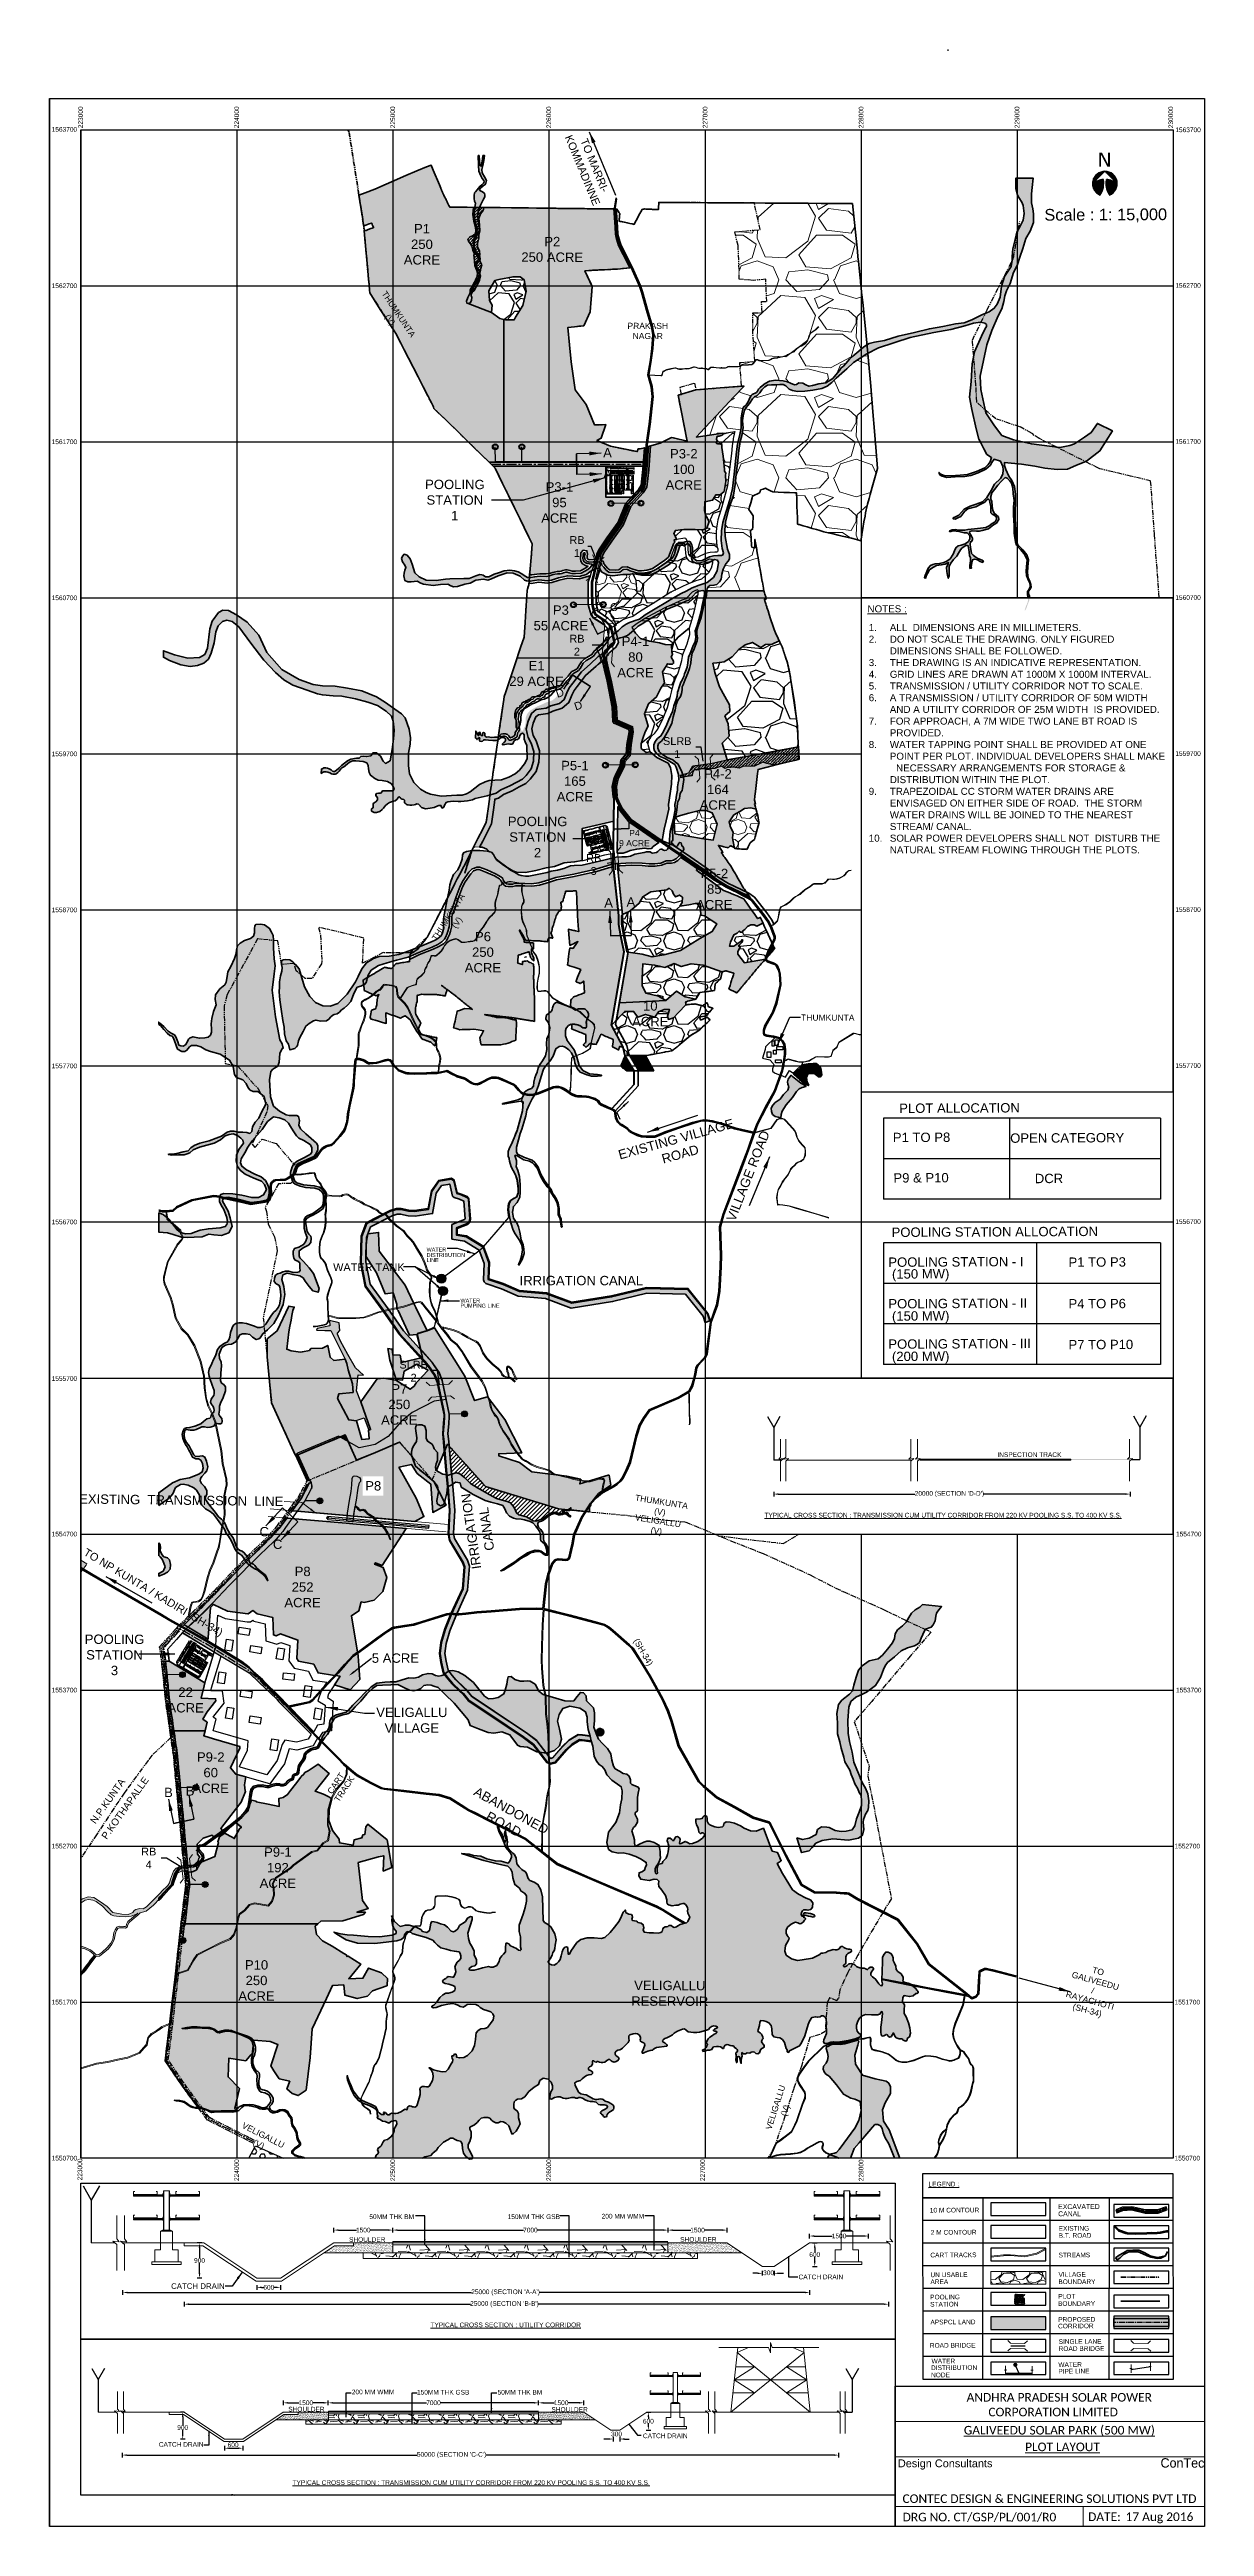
# Model space of a CAD drawing. Header units: metres. Extents: x 222800 to 230200, y 1548340 to 1564214.
import ezdxf
from ezdxf import colors
from ezdxf.entities.mleader import LeaderData, LeaderLine
from ezdxf.enums import TextEntityAlignment as Align
from ezdxf.math import Vec2, Vec3

# ---------------------------------------------------------------- set-up
doc = ezdxf.new("R2010")
doc.units = ezdxf.units.M
doc.header["$PDMODE"] = 1
doc.header["$PDSIZE"] = -15
for name, pattern in [('CENTER', [2, 1.25, -0.25, 0.25, -0.25]), ('CENTER2', [1.125, 0.75, -0.125, 0.125, -0.125]), ('HIDDEN', [0.375, 0.25, -0.125]), ('PHANTOM2', [1.25, 0.625, -0.125, 0.125, -0.125, 0.125, -0.125])]:
    doc.linetypes.add(name, pattern=pattern)
for name, color, linetype in [('220 KV POWER LINE', 1, 'Continuous'), ('APSPCL LAND', 7, 'Continuous'), ('E-LAY-DIM', 7, 'Continuous'), ('E-LAY-ROAD', 7, 'Continuous'), ('for print 1by2', 7, 'Continuous'), ('for print 2by2', 7, 'Continuous'), ('G_B.T. ROAD', 1, 'Continuous'), ('G_CART TRACK', 252, 'Continuous'), ('GRID', 7, 'Continuous'), ('GRID LINES', 250, 'Continuous'), ('name power lines', 1, 'Continuous'), ('Names', 1, 'Continuous'), ('plot hatching', 7, 'Continuous'), ('PROJECT BOUNDARY', 5, 'Continuous'), ('road', 10, 'Continuous'), ('SIte Coordinates', 250, 'Continuous'), ('TITLE BOX', 7, 'Continuous'), ('VILLAGE BOUNDARY', 6, 'Continuous'), ('VILLAGE NAMES', 6, 'Continuous')]:
    doc.layers.add(name, color=color, linetype=linetype)
for name, color, linetype, lineweight in [('E-LAY-CNTRL', 1, 'CENTER', 0), ('E-LAY-EXIST', 8, 'HIDDEN', 0), ('STREAM', 141, 'Continuous', 0)]:
    doc.layers.add(name, color=color, linetype=linetype, lineweight=lineweight)
doc.layers.add('EXCAVATED CANAL', color=7, linetype='Continuous', true_color=0x7094ff)
doc.layers.add('OTHER LANDS(i.e.ROAD-L.A)', color=7, linetype='Continuous', true_color=0xe1ddfd)
doc.styles.add('ARI', font='arial.ttf')
doc.styles.get("Standard").update_dxf_attribs({"font": 'arial.ttf'})
doc.styles.add('TR', font='verdana.ttf')
doc.dimstyles.get("Standard").update_dxf_attribs({"dimtxt": 0.18, "dimasz": 0.18, "dimexe": 0.18, "dimexo": 0.0625, "dimgap": 0.09, "dimtad": 0, "dimtih": 1, "dimtoh": 1, "dimdec": 4, "dimzin": 0, "dimdsep": 46, "dimtxsty": 'Standard', "dimcen": 0.09, "dimadec": 0, "dimazin": 0, "dimtfac": 1, "dimtdec": 4, "dimtofl": 0, "dimtmove": 0, "dimatfit": 3, "dimfxl": 1, "dimtolj": 1, "dimtzin": 0, "dimarcsym": 0})
pattern_1 = [(45, (0, 0), (-13.25825215, 13.25825215), [])]
pattern_2 = [(228.0127875, (216, 300), (-2400, -2700), [40.3608, -3995.726414]), (184.9697407, (189, 270), (3600, 300), [69.2604, -6856.77743]), (132.5104471, (120, 264), (3000, -3300), [48.8364, -4834.80978]), (267.273689, (3, 189), (300, 6000), [63.0714, -6244.06741]), (292.8336542, (0, 126), (-1500, 3600), [61.8465, -6122.81194]), (357.273689, (24, 69), (-6000, 300), [63.0714, -6244.06741]), (37.6942405, (87, 66), (-3900, -3000), [83.4087, -8257.454565]), (72.2553284, (153, 117), (2100, 6600), [78.7464, -7795.89645]), (121.4295656, (177, 192), (-2400, 3900), [63.285, -6265.221933]), (175.2363583, (144, 246), (3300, -300), [72.2496, -3540.228774]), (222.3974378, (72, 252), (-3600, -3300), [93.4344, -9250.0125]), (138.8140748, (300, 186), (-2100, 1800), [31.8903, -3157.153444]), (171.4692344, (276, 207), (3900, -600), [60.6711, -6006.453425]), (225, (216, 216), (-3e-14, -300), [42.4263, -381.83777]), (203.1985905, (195, 252), (1500, 600), [22.8474, -2261.88453]), (291.8014095, (174, 243), (-300, 900), [32.3109, -1583.23854]), (30.9637565, (186, 213), (900, 600), [52.4787, -1696.80687]), (161.565051, (231, 240), (600, -300), [37.9473, -910.736]), (16.3895403, (0, 243), (3000, 900), [53.16, -5262.853544]), (70.346176, (51, 258), (-1200, -3300), [44.5983, -4415.222324]), (293.1985905, (231, 300), (-600, 1500), [45.6945, -2239.03743]), (343.6104597, (249, 258), (-3000, 900), [53.16, -5262.853544]), (339.4439548, (0, 57), (-1500, 600), [51.264, -2511.937124]), (294.7751406, (48, 39), (-1500, 3300), [42.9534, -4252.39292]), (66.8014095, (234, 0), (600, 1500), [45.6945, -2239.03743]), (17.3540246, (252, 42), (-3900, -1200), [50.2893, -4978.627084]), (69.4439548, (87, 0), (-600, -1500), [25.632, -2537.569124]), (101.3099325, (216, 0), (-300, 1200), [15.297, -1514.408854]), (165.9637565, (213, 15), (900, -300), [61.8465, -1175.08519]), (186.009006, (153, 30), (3000, 300), [57.315, -5674.17695]), (303.6900675, (186, 186), (-300, 600), [43.2666, -1038.39878]), (353.1572266, (210, 150), (5100, -600), [75.5382, -7478.26879]), (60.945396, (285, 141), (-1200, -2100), [30.8868, -3057.80224]), (90, (300, 168), (-300, 300), [18, -282]), (120.2564372, (147, 39), (1200, -2100), [41.6772, -4126.055997]), (48.0127875, (126, 75), (2400, 2700), [80.7216, -3955.365614]), (0, (180, 135), (300, 300), [78, -222]), (325.3048465, (258, 135), (3000, -2100), [47.4342, -4695.98229]), (254.054604, (297, 108), (-300, -1200), [43.6806, -2140.352367]), (207.6459754, (285, 66), (-5700, -3000), [71.1195, -7040.842255]), (175.4260787, (222, 33), (-3900, 300), [75.2397, -7448.72202])]
pattern_3 = [(45, (-204837.72509, -1729353.33574), (-0.088388347648, 0.088388347648), [])]
pattern_4 = [(37.5, (-85223.823, -602883.481), (-0.56001095, 17.1294633), [0, -13.5128, 0, -15.113, 0, -14.44625]), (7.5, (-85223.823, -602883.48), (15.7333149, 25.0888785), [0, -7.2898, 0, -12.1793, 0, -4.66725]), (327.5, (-85234.757, -602883.481), (27.68473296, 0.05030146), [0, -4.445, 0, -16.002, 0, -20.8915]), (317.5, (-85234.757, -602883.48), (26.7244758, 7.8025263), [0, -2.2225, 0, -10.4902, 0, -12.0015])]
pattern_5 = [(37.5, (-85223.823, -602883.481), (-0.56001095, 17.1294633), [0, -13.5128, 0, -15.113, 0, -14.44625]), (7.5, (-85223.823, -602883.48), (15.7333149, 25.0888785), [0, -7.2898, 0, -12.1793, 0, -4.66725]), (327.5, (-85234.757, -602883.481), (27.68473296, 0.05030146), [0, -4.445, 0, -16.002, 0, -20.8915]), (317.5, (-85234.757, -602883.48), (26.7244758, 7.8025263), [0, -2.2225, 0, -10.4902, 0, -12.0015])]

# ---------------------------------------------------------------- blocks, each defined once
blk = doc.blocks.new('TWR_CTG_p')
for p, q in [((-750, 750), (-1750, 1250)), ((1750, 1250), (750, 750)), ((-750, -750), (-1750, -1250)), ((750, -750), (1750, -1250))]:
    blk.add_line(p, q)
for points in [[(-1750, -1250), (1750, -1250), (1750, 1250), (-1750, 1250)], [(-750, -750), (750, -750), (750, 750), (-750, 750)]]:
    blk.add_lwpolyline(points, close=True)
blk = doc.blocks.new('TWR_CTH_p')
for p, q in [((-750, 750), (-1750, 1250)), ((1750, 1250), (750, 750)), ((-750, -750), (-1750, -1250)), ((750, -750), (1750, -1250))]:
    blk.add_line(p, q)
for points in [[(-1750, -1250), (1750, -1250), (1750, 1250), (-1750, 1250)], [(-750, -750), (750, -750), (750, 750), (-750, 750)]]:
    blk.add_lwpolyline(points, close=True)
blk = doc.blocks.new('TWR_CC_p')
for p, q in [((-750, 750), (-1750, 1250)), ((1750, 1250), (750, 750)), ((-750, -750), (-1750, -1250)), ((750, -750), (1750, -1250))]:
    blk.add_line(p, q)
for points in [[(-1750, -1250), (1750, -1250), (1750, 1250), (-1750, 1250)], [(-750, -750), (750, -750), (750, 750), (-750, 750)]]:
    blk.add_lwpolyline(points, close=True)
blk = doc.blocks.new('TWR_CD_p')
for p, q in [((-750, 750), (-1750, 1750)), ((-100, 100), (-750, 750)), ((750, 750), (100, 100)), ((1750, 1750), (750, 750)), ((-1750, -1750), (-750, -750)), ((-100, -100), (-750, -750)), ((100, -100), (750, -750)), ((750, -750), (1750, -1750))]:
    blk.add_line(p, q)
for points in [[(-1750, -1750), (1750, -1750), (1750, 1750), (-1750, 1750)], [(-750, -750), (750, -750), (750, 750), (-750, 750)], [(-100, -100), (100, -100), (100, 100), (-100, 100)]]:
    blk.add_lwpolyline(points, close=True)
blk = doc.blocks.new('TWR_CTI_p')
for p, q in [((-750, 750), (-1750, 1750)), ((-100, 100), (-750, 750)), ((750, 750), (100, 100)), ((1750, 1750), (750, 750)), ((-1750, -1750), (-750, -750)), ((-100, -100), (-750, -750)), ((100, -100), (750, -750)), ((750, -750), (1750, -1750))]:
    blk.add_line(p, q)
for points in [[(-1750, -1750), (1750, -1750), (1750, 1750), (-1750, 1750)], [(-750, -750), (750, -750), (750, 750), (-750, 750)], [(-100, -100), (100, -100), (100, 100), (-100, 100)]]:
    blk.add_lwpolyline(points, close=True)
blk = doc.blocks.new('TWR_CTE_p')
for p, q in [((-750, 750), (-1750, 1750)), ((1750, 1750), (750, 750)), ((-1750, -1750), (-750, -750)), ((750, -750), (1750, -1750))]:
    blk.add_line(p, q)
for points in [[(-1750, -1750), (1750, -1750), (1750, 1750), (-1750, 1750)], [(-750, -750), (750, -750), (750, 750), (-750, 750)]]:
    blk.add_lwpolyline(points, close=True)
blk = doc.blocks.new('TWR_CTK_p')
for p, q in [((-750, 750), (-1750, 1750)), ((-100, 100), (-750, 750)), ((750, 750), (100, 100)), ((1750, 1750), (750, 750)), ((-1750, -1750), (-750, -750)), ((-100, -100), (-750, -750)), ((100, -100), (750, -750)), ((750, -750), (1750, -1750))]:
    blk.add_line(p, q)
for points in [[(-1750, -1750), (1750, -1750), (1750, 1750), (-1750, 1750)], [(-750, -750), (750, -750), (750, 750), (-750, 750)], [(-100, -100), (100, -100), (100, 100), (-100, 100)]]:
    blk.add_lwpolyline(points, close=True)
blk = doc.blocks.new('TWR_CTD_p')
for p, q in [((-750, 750), (-1750, 1250)), ((1750, 1250), (750, 750)), ((-750, -750), (-1750, -1250)), ((750, -750), (1750, -1250))]:
    blk.add_line(p, q)
for points in [[(-1750, -1250), (1750, -1250), (1750, 1250), (-1750, 1250)], [(-750, -750), (750, -750), (750, 750), (-750, 750)]]:
    blk.add_lwpolyline(points, close=True)
blk = doc.blocks.new('SS')
at = {"color": 8, "lineweight": -2}
blk.add_line((1.3, 98.5, 0.2), (1.3, 95.3, 0.2), dxfattribs=at)
at = {"layer": 'E-LAY-CNTRL', "color": 8}
for p, q in [((-174.4, 6.3, -0.2), (-174.8, 95.4, -0.1)), ((-148.1, -0.9), (-148.6, 95.8)), ((-120.6, -0.7), (-121, 96.3)), ((-110.1, 91.8), (-110.5, 96.5)), ((-100.9, 91.8), (-100.5, 96.7)), ((-96.3, 91.8), (-96.7, 96.8)), ((-87.1, 91.9), (-86.7, 96.9)), ((-68.6, 92), (-69.1, 97.2)), ((-59.4, 92), (-59, 97.4)), ((-29.5, 90.2), (-29.5, 97.9)), ((-23.6, 58.9, -0.1), (-23.7, 96.8, 0.1)), ((-15.7, 90.2), (-15.7, 98.2)), ((-120.9, 63.5), (-23.6, 63.9)), ((-120.7, 29.5), (0.1, 30)), ((-20.3, 55.6, 0.1), (-3.3, 55.7, 0.1)), ((0, 52.6, -0.1), (0.2, 2.9, -0.2)), ((-71, -0.5), (-162.6, -0.9)), ((-105.2, -0.7), (-3.1, -0.2))]:
    blk.add_line(p, q, dxfattribs=at)
for points in [[(-174.7, 86.8), (-174.8, 95.4)], [(-174.7, 86.8), (-174.8, 95.4)], [(-23.7, 96.8), (-121, 96.3)]]:
    blk.add_lwpolyline(points, dxfattribs=at)
for centre, start, end in [((-20.3, 58.9, -0.1), 180.25398, 270.25398), ((-3.3, 52.4, -0.1), 0.25398, 90.25398), ((-3.1, 3.1), 270.25398, 0.25398)]:
    blk.add_arc(centre, 3.27, start, end, dxfattribs=at)
at = {"layer": 'E-LAY-DIM', "color": 8}
for p, q in [((-2.3, 3.3, 0), (-5.2, 6.2, 0)), ((-2.3, 6.2, 0), (-5.1, 3.3, 0))]:
    blk.add_line(p, q, dxfattribs=at)
at = {"layer": 'E-LAY-DIM', "color": 8, "elevation": 0}
blk.add_lwpolyline([(-2.3, 6.2), (-2.3, 3.3), (-5.1, 3.3), (-5.2, 6.2)], close=True, dxfattribs=at)
at = {"layer": 'E-LAY-EXIST', "color": 8, "linetype": 'PHANTOM2'}
for p, q in [((-175.4, 5.7, -0.2), (-175.8, 95.4, -0.1)), ((-173.3, 6.9, -0.2), (-173.7, 95.4, -0.1)), ((-164.6, 99.3), (-167.6, 99.3)), ((-166.6, 99.3), (-166.5, 90.1)), ((-166.1, 99.2), (-166.2, 99.4)), ((-166.1, 99.4), (-166.2, 99.2)), ((-166.1, 97.8), (-166.1, 100.8)), ((-156.9, 99.8), (-166.1, 99.7)), ((-156.9, 98.9), (-166.1, 98.9)), ((-166.1, 91.6), (-166.1, 88.6)), ((-165.7, 99.3), (-165.7, 90.1)), ((-163.5, 14.5), (-163.8, 98.9)), ((-161.2, 14.5), (-161.5, 98.9)), ((-158.8, 14.5), (-159.2, 98.9)), ((-155.4, 99.3), (-158.4, 99.3)), ((-156.9, 97.8), (-156.9, 100.8)), ((-149.2, 2.4, -0.2), (-149.6, 95.8, -0.1)), ((-147.1, 2.4, -0.2), (-147.5, 95.9, -0.1)), ((-143.9, 99.4), (-146.9, 99.4)), ((-145.4, 97.9), (-145.4, 100.9)), ((-136.2, 99.9), (-145.4, 99.8)), ((-136.2, 99), (-145.4, 99)), ((-142.7, 14.6), (-143.1, 99)), ((-140.4, 14.6), (-140.8, 99)), ((-138.1, 14.6), (-138.5, 99)), ((-134.7, 99.4), (-137.7, 99.4)), ((-136.2, 97.9), (-136.2, 100.9)), ((-127, 99.9), (-136.2, 99.9)), ((-127, 99), (-136.2, 99)), ((-133.5, 14.6), (-133.9, 99)), ((-131.2, 14.6), (-131.6, 99)), ((-128.9, 14.6), (-129.3, 99)), ((-125.5, 99.5), (-128.5, 99.5)), ((-127, 98), (-127, 101)), ((-53.3, 92), (-56.3, 92)), ((-54.8, 90.5), (-54.8, 93.5)), ((-45.6, 92.5), (-54.8, 92.4)), ((-45.6, 91.6), (-54.8, 91.6)), ((-44.1, 92.1), (-47.1, 92)), ((-45.6, 90.6), (-45.6, 93.6)), ((-41, 90.6), (-41, 93.6)), ((-31.8, 92.5), (-41, 92.5)), ((-31.8, 91.7), (-41, 91.6)), ((-30.3, 92.1), (-33.3, 92.1)), ((-31.8, 90.6), (-31.8, 93.6)), ((-175.4, 5.7, 0.2), (-162.9, -2, 0.2)), ((-162.6, -0.9), (-174.4, 6.3)), ((-173.3, 6.9, 0.1), (-162.3, 0.2, 0.1)), ((-164.6, 90.1), (-167.6, 90.1)), ((-164.6, 80.9), (-167.6, 80.9)), ((-164.5, 71.7), (-167.5, 71.6)), ((-164.5, 62.4), (-167.5, 62.4)), ((-164.4, 50.9), (-167.4, 50.9)), ((-164.4, 41.7), (-167.4, 41.7)), ((-164.3, 32.5), (-167.3, 32.5)), ((-164.3, 23.3), (-167.3, 23.3)), ((-164.3, 14.1), (-167.3, 14)), ((-163.6, 9.4), (-166.8, 5.8)), ((-166.8, 9.3), (-163.6, 5.8)), ((-166.5, 90.1), (-166.5, 80.9)), ((-166.5, 80.9), (-166.4, 71.6)), ((-166.4, 71.6), (-166.4, 62.4)), ((-166.4, 50.9), (-166.3, 41.7)), ((-166.3, 41.7), (-166.3, 32.5)), ((-166.3, 32.5), (-166.2, 23.3)), ((-166.2, 23.3), (-166.2, 14)), ((-166.1, 82.4), (-166, 79.4)), ((-166, 71.6), (-166.1, 71.7)), ((-166, 71.7), (-166.1, 71.6)), ((-166, 70.2), (-166, 73.1)), ((-156.8, 72.1), (-166, 72.1)), ((-156.8, 71.3), (-166, 71.2)), ((-166, 63.9), (-166, 60.9)), ((-165.9, 52.4), (-165.9, 49.4)), ((-165.9, 40.2), (-165.9, 43.2)), ((-156.7, 42.2), (-165.9, 42.1)), ((-165.8, 41.6), (-165.9, 41.8)), ((-165.8, 41.8), (-165.9, 41.6)), ((-156.7, 41.3), (-165.9, 41.3)), ((-165.8, 34), (-165.8, 31)), ((-165.8, 24.8), (-165.8, 21.8)), ((-165.8, 12.6), (-165.8, 15.5)), ((-156.5, 14.5), (-165.8, 14.5)), ((-165.7, 14), (-165.8, 14.1)), ((-165.7, 14.1), (-165.8, 14)), ((-156.5, 13.7), (-165.8, 13.6)), ((-165.7, 90.1), (-165.6, 80.9)), ((-165.6, 80.9), (-165.6, 71.6)), ((-115.8, 78.8), (-165.6, 78.6)), ((-115.8, 76.5), (-165.6, 76.3)), ((-115.8, 74.2), (-165.6, 74)), ((-165.6, 71.6), (-165.5, 62.4)), ((-165.5, 50.9), (-165.4, 41.7)), ((-165.4, 41.7), (-165.4, 32.5)), ((-165.4, 32.5), (-165.4, 23.3)), ((-165.4, 23.3), (-165.3, 14)), ((-162.3, 0.2, 0.1), (-151.4, 0.2, 0.1)), ((-155.3, 71.7), (-158.3, 71.7)), ((-155.2, 41.7), (-158.2, 41.7)), ((-155, 14.1), (-158, 14.1)), ((-156.8, 70.2), (-156.8, 73.2)), ((-156.7, 40.2), (-156.7, 43.2)), ((-156.5, 12.6), (-156.5, 15.6)), ((-143.8, 71.7), (-146.8, 71.7)), ((-143.6, 41.8), (-146.6, 41.8)), ((-143.5, 14.1), (-146.5, 14.1)), ((-145.3, 70.2), (-145.3, 73.2)), ((-136.1, 72.2), (-145.3, 72.2)), ((-136.1, 71.3), (-145.3, 71.3)), ((-145.1, 40.3), (-145.2, 43.3)), ((-135.9, 42.3), (-145.1, 42.2)), ((-135.9, 41.4), (-145.1, 41.4)), ((-145, 12.6), (-145, 15.6)), ((-135.8, 14.6), (-145, 14.6)), ((-135.8, 13.7), (-145, 13.7)), ((-144.9, 0.2, 0.1), (-123.9, 0.3, 0)), ((-115.7, 58), (-142.9, 57.9)), ((-115.7, 55.7), (-140.6, 55.6)), ((-115.7, 53.4), (-138.3, 53.3)), ((-134.6, 71.8), (-137.6, 71.8)), ((-134.4, 41.8), (-137.4, 41.8)), ((-134.3, 14.2), (-137.3, 14.2)), ((-136.1, 70.3), (-136.1, 73.3)), ((-126.8, 72.3), (-136.1, 72.2)), ((-126.8, 71.4), (-136.1, 71.3)), ((-135.9, 40.3), (-135.9, 43.3)), ((-126.7, 42.3), (-135.9, 42.3)), ((-126.7, 41.4), (-135.9, 41.4)), ((-135.8, 12.7), (-135.8, 15.7)), ((-126.6, 14.7), (-135.8, 14.6)), ((-126.6, 13.8), (-135.8, 13.7)), ((-115.7, 48.8), (-133.7, 48.8)), ((-115.6, 46.5), (-131.3, 46.5)), ((-115.6, 44.2), (-129, 44.2)), ((-125.4, 81), (-128.4, 81)), ((-125.3, 71.8), (-128.3, 71.8)), ((-125.3, 60.3), (-128.3, 60.3)), ((-125.3, 51.1), (-128.3, 51.1)), ((-125.2, 41.9), (-128.2, 41.9)), ((-125.1, 14.2), (-128.1, 14.2)), ((-127.3, 81), (-127.3, 71.8)), ((-127.2, 60.3), (-127.2, 51.1)), ((-127.2, 51.1), (-127.1, 41.9)), ((-126.9, 82.5), (-126.9, 79.5)), ((-126.8, 70.3), (-126.9, 73.3)), ((-126.8, 61.8), (-126.8, 58.8)), ((-126.8, 52.6), (-126.7, 49.6)), ((-126.7, 40.4), (-126.7, 43.4)), ((-126.6, 12.7), (-126.6, 15.7)), ((-126.5, 81), (-126.4, 71.8)), ((-126.4, 60.3), (-126.3, 51.1)), ((-126.3, 51.1), (-126.3, 41.9)), ((-32.8, 79.1), (-59.6, 79)), ((-32.8, 76.8), (-59.6, 76.7)), ((-32.8, 74.5), (-59.6, 74.4)), ((-32.8, 58.4), (-59.5, 58.3)), ((-32.7, 56.1), (-59.5, 56)), ((-32.7, 53.8), (-59.5, 53.7)), ((-49.4, 81.4), (-52.4, 81.4)), ((-50.8, 79.9), (-50.9, 82.9)), ((-41.6, 81.8), (-50.9, 81.8)), ((-41.6, 81), (-50.9, 80.9)), ((-40.1, 81.4), (-43.1, 81.4)), ((-41.6, 79.9), (-41.6, 82.9)), ((-32.4, 81.9), (-41.6, 81.8)), ((-32.4, 81), (-41.6, 81)), ((-30.9, 81.5), (-33.9, 81.4)), ((-30.9, 72.2), (-33.9, 72.2)), ((-30.8, 60.7), (-33.8, 60.7)), ((-32.8, 72.2), (-32.9, 81.5)), ((-32.8, 60.7), (-32.7, 51.5)), ((-32.4, 80), (-32.4, 83)), ((-32.4, 70.7), (-32.4, 73.7)), ((-32.3, 62.2), (-32.3, 59.2)), ((-32, 72.2), (-32, 81.5)), ((-31.9, 60.7), (-31.9, 51.5)), ((-162.9, -2, 0.2), (-117.7, -1.8, 0.1))]:
    blk.add_line(p, q, dxfattribs=at)
at = {"layer": 'E-LAY-EXIST', "color": 8}
for p, q in [((-122.1, 96.3, 0), (-122.1, 94.7, 0)), ((-121.7, 2.5, -0.2), (-122.1, 94.7, -0.2)), ((-119.8, 66.8, 0), (-119.9, 93.7, -0.2)), ((-25.9, 95.2, 0.5), (-118.9, 94.8, 0)), ((-12.1, 98.4, 0), (-117.9, 97.9, 0)), ((-108.6, 91.8), (-111.6, 91.8)), ((-110.1, 90.3), (-110.1, 93.3)), ((-100.9, 92.2), (-110.1, 92.2)), ((-100.9, 91.4), (-110.1, 91.3)), ((-99.4, 91.8), (-102.4, 91.8)), ((-100.9, 90.3), (-100.9, 93.3)), ((-94.8, 91.8), (-97.8, 91.8)), ((-96.3, 90.3), (-96.3, 93.3)), ((-87.1, 92.3), (-96.3, 92.3)), ((-87.1, 91.4), (-96.3, 91.4)), ((-85.6, 91.9), (-88.6, 91.9)), ((-87.1, 90.4), (-87.1, 93.4)), ((-67.1, 92), (-70.1, 91.9)), ((-68.6, 90.5), (-68.6, 93.4)), ((-59.4, 92.4), (-68.6, 92.4)), ((-59.4, 91.6), (-68.6, 91.5)), ((-57.9, 92), (-60.9, 92)), ((-59.4, 90.5), (-59.4, 93.5)), ((-39.5, 92.1), (-42.5, 92.1)), ((-24.7, 67.1, -0.1), (-24.8, 94.1, 0)), ((-22.5, 58.9, 0), (-22.6, 94.1, 0)), ((-11.8, 95.2, 0.5), (-21.6, 95.2, 0.5)), ((-12.1, 98.4, 0), (1.3, 98.5, 0)), ((1.3, 95.3, -0.1), (-12.1, 95.2, -0.2)), ((-119.7, 32.8, 0), (-119.8, 60.2, 0)), ((-119.5, 2.5, -0.2), (-119.6, 26.5, 0)), ((-116.1, 38.9), (-118.9, 36)), ((-116, 36), (-118.9, 38.9)), ((-117.7, 64.6, 0.1), (-26.9, 65, -0.2)), ((-117.6, 62.4, 0), (-26.8, 62.8, -0.1)), ((-117.6, 28.4, 0), (-26.7, 28.8, -0.2)), ((-117.5, 30.6, 0), (-26.7, 31, -0.2)), ((-117.4, 0.4, 0), (-26.6, 0.8)), ((-114.2, 87.2), (-117.1, 84.3)), ((-114.2, 84.3), (-117.1, 87.2)), ((-113.9, 81.1), (-116.9, 81.1)), ((-113.8, 71.9), (-116.8, 71.9)), ((-113.8, 60.4), (-116.8, 60.3)), ((-113.9, 2.8), (-116.8, 5.7)), ((-113.7, 51.1), (-116.7, 51.1)), ((-113.7, 41.9), (-116.7, 41.9)), ((-113.9, 5.7), (-116.7, 2.8)), ((-113.7, 32.7), (-116.6, 32.7)), ((-113.6, 21.2), (-116.6, 21.2)), ((-113.6, 12), (-116.6, 12)), ((-115.8, 71.9), (-115.8, 81.1)), ((-115.7, 60.3), (-115.7, 51.1)), ((-115.7, 51.1), (-115.6, 41.9)), ((-115.6, 41.9), (-115.6, 32.7)), ((-115.5, 21.2), (-115.5, 12)), ((-115.4, 79.6), (-115.4, 82.6)), ((-106.2, 81.6), (-115.4, 81.5)), ((-106.1, 80.7), (-115.4, 80.7)), ((-115.3, 70.4), (-115.3, 73.4)), ((-115.3, 61.8), (-115.3, 58.9)), ((-115.2, 52.6), (-115.2, 49.6)), ((-115.2, 43.4), (-115.2, 40.4)), ((-115.2, 34.2), (-115.1, 31.2)), ((-115.1, 22.7), (-115.1, 19.7)), ((-115.1, 13.5), (-115.1, 10.5)), ((-105.8, 12.4), (-115.1, 12.4)), ((-105.8, 11.6), (-115.1, 11.5)), ((-114.9, 71.9), (-114.9, 81.1)), ((-88.1, 78.9), (-114.9, 78.8)), ((-88.1, 76.6), (-114.9, 76.5)), ((-88.1, 74.3), (-114.9, 74.2)), ((-114.8, 60.4), (-114.8, 51.1)), ((-88, 58.2), (-114.8, 58)), ((-88, 55.9), (-114.8, 55.7)), ((-88, 53.6), (-114.8, 53.4)), ((-114.8, 51.1), (-114.8, 41.9)), ((-88, 49), (-114.8, 48.8)), ((-88, 46.6), (-114.8, 46.5)), ((-88, 44.3), (-114.8, 44.2)), ((-114.8, 41.9), (-114.7, 32.7)), ((-88, 39.7), (-114.8, 39.6)), ((-88, 37.4), (-114.7, 37.3)), ((-87.9, 35.1), (-114.7, 35)), ((-114.7, 21.2), (-114.6, 12)), ((-87.9, 19), (-114.7, 18.9)), ((-87.9, 16.7), (-114.6, 16.6)), ((-87.9, 14.4), (-114.6, 14.3)), ((-104.7, 81.1), (-107.6, 81.1)), ((-104.3, 12), (-107.3, 12)), ((-106.1, 79.6), (-106.2, 82.6)), ((-96.9, 81.6), (-106.2, 81.6)), ((-96.9, 80.7), (-106.1, 80.7)), ((-105.9, 13.5), (-105.8, 10.5)), ((-96.6, 12.5), (-105.8, 12.4)), ((-96.6, 11.6), (-105.8, 11.6)), ((-95.4, 81.2), (-98.4, 81.2)), ((-95.1, 12.1), (-98.1, 12)), ((-96.9, 79.7), (-96.9, 82.7)), ((-87.7, 81.6), (-96.9, 81.6)), ((-87.7, 80.8), (-96.9, 80.7)), ((-96.6, 13.5), (-96.6, 10.6)), ((-87.4, 12.5), (-96.6, 12.5)), ((-87.4, 11.7), (-96.6, 11.6)), ((-86.2, 81.2), (-89.2, 81.2)), ((-86.2, 72), (-89.2, 72)), ((-86.1, 60.5), (-89.1, 60.5)), ((-86.1, 51.3), (-89.1, 51.3)), ((-86, 42), (-89, 42)), ((-86, 32.8), (-89, 32.8)), ((-86, 21.3), (-89, 21.3)), ((-85.9, 12.1), (-88.9, 12.1)), ((-88.1, 72), (-88.2, 81.2)), ((-88.1, 60.5), (-88, 51.3)), ((-88, 51.3), (-88, 42)), ((-88, 42), (-87.9, 32.8)), ((-87.9, 21.3), (-87.8, 12.1)), ((-87.7, 79.7), (-87.7, 82.7)), ((-78.5, 81.7), (-87.7, 81.6)), ((-78.5, 80.8), (-87.7, 80.8)), ((-87.7, 70.5), (-87.7, 73.5)), ((-87.6, 62), (-87.6, 59)), ((-78.4, 60.9), (-87.6, 60.9)), ((-78.4, 60.1), (-87.6, 60)), ((-87.6, 52.8), (-87.6, 49.8)), ((-87.6, 43.5), (-87.5, 40.5)), ((-87.5, 34.3), (-87.5, 31.3)), ((-78.3, 33.3), (-87.5, 33.3)), ((-78.3, 32.4), (-87.5, 32.4)), ((-87.5, 22.8), (-87.4, 19.8)), ((-87.4, 13.6), (-87.4, 10.6)), ((-78.2, 12.6), (-87.4, 12.5)), ((-78.2, 11.7), (-87.4, 11.7)), ((-87.2, 72), (-87.3, 81.2)), ((-60.5, 79), (-87.3, 78.9)), ((-60.5, 76.7), (-87.3, 76.6)), ((-60.5, 74.4), (-87.3, 74.3)), ((-87.2, 60.5), (-87.2, 51.3)), ((-60.4, 58.3), (-87.2, 58.2)), ((-60.4, 56), (-87.2, 55.9)), ((-60.4, 53.7), (-87.2, 53.6)), ((-87.2, 51.3), (-87.1, 42)), ((-60.4, 49.1), (-87.1, 49)), ((-60.4, 46.8), (-87.1, 46.7)), ((-60.3, 44.5), (-87.1, 44.3)), ((-87.1, 42), (-87.1, 32.8)), ((-60.3, 39.9), (-87.1, 39.7)), ((-60.3, 37.6), (-87.1, 37.4)), ((-60.3, 35.3), (-87.1, 35.1)), ((-87, 21.3), (-87, 12.1)), ((-60.2, 19.1), (-87, 19)), ((-60.2, 16.8), (-87, 16.7)), ((-60.2, 14.5), (-87, 14.4)), ((-77, 81.3), (-80, 81.2)), ((-76.9, 60.5), (-79.9, 60.5)), ((-76.8, 32.9), (-79.8, 32.9)), ((-76.7, 12.1), (-79.7, 12.1)), ((-78.5, 82.7), (-78.5, 79.8)), ((-78.4, 62), (-78.4, 59)), ((-78.3, 34.4), (-78.3, 31.4)), ((-78.2, 13.6), (-78.2, 10.6)), ((-69, 12.6), (-78.2, 12.6)), ((-69, 11.7), (-78.2, 11.7)), ((-67.8, 81.3), (-70.8, 81.3)), ((-67.7, 60.6), (-70.7, 60.5)), ((-67.6, 32.9), (-70.6, 32.9)), ((-67.5, 12.2), (-70.5, 12.2)), ((-69.3, 79.8), (-69.3, 82.8)), ((-60.1, 81.8), (-69.3, 81.7)), ((-60.1, 80.9), (-69.3, 80.9)), ((-69.2, 62.1), (-69.2, 59.1)), ((-60, 61), (-69.2, 61)), ((-60, 60.2), (-69.2, 60.1)), ((-69.1, 34.4), (-69.1, 31.4)), ((-59.9, 33.4), (-69.1, 33.3)), ((-59.9, 32.5), (-69.1, 32.5)), ((-69, 13.7), (-69, 10.7)), ((-59.8, 12.6), (-69, 12.6)), ((-59.8, 11.8), (-69, 11.7)), ((-58.6, 81.3), (-61.6, 81.3)), ((-58.5, 72.1), (-61.5, 72.1)), ((-58.5, 60.6), (-61.5, 60.6)), ((-58.4, 51.4), (-61.4, 51.4)), ((-58.4, 42.2), (-61.4, 42.2)), ((-58.4, 33), (-61.4, 32.9)), ((-58.3, 21.4), (-61.3, 21.4)), ((-58.3, 12.2), (-61.3, 12.2)), ((-60.5, 72.1), (-60.5, 81.3)), ((-60.4, 60.6), (-60.4, 51.4)), ((-60.4, 51.4), (-60.3, 42.2)), ((-60.3, 42.2), (-60.3, 32.9)), ((-60.2, 21.4), (-60.2, 12.2)), ((-60.1, 79.8), (-60.1, 82.8)), ((-60, 70.6), (-60, 73.6)), ((-60, 62.1), (-60, 59.1)), ((-59.9, 52.9), (-59.9, 49.9)), ((-59.9, 43.7), (-59.9, 40.7)), ((-59.9, 34.4), (-59.9, 31.5)), ((-59.8, 22.9), (-59.8, 19.9)), ((-59.8, 13.7), (-59.8, 10.7)), ((-59.6, 72.1), (-59.6, 81.3)), ((-59.5, 60.6), (-59.5, 51.4)), ((-59.5, 51.4), (-59.5, 42.2)), ((-59.5, 42.2), (-59.4, 33)), ((-59.4, 21.4), (-59.3, 12.2)), ((-26.8, 84.9, 0), (-29.7, 82, 0)), ((-26.8, 82, 0), (-29.7, 84.8, 0)), ((-24.6, 58.9, -0.1), (-24.7, 60.7, -0.1)), ((-4.6, 34.7), (-4.6, 31.7)), ((-117.7, -1.8, 0.1), (-26.6, -1.4))]:
    blk.add_line(p, q, dxfattribs=at)
at = {"layer": 'E-LAY-EXIST', "color": 8, "linetype": 'PHANTOM2'}
for points in [[(-2.4, 90.8), (-2.4, 89.7), (-15.1, 89.6), (-15.1, 90.7)], [(-0.5, 91.5), (-3.1, 91.5), (-3.1, 88.9), (-0.5, 88.9)], [(-1.2, 90.8), (-2.4, 90.8), (-2.4, 89.7), (-1.2, 89.7)], [(-163.6, 9.4), (-163.6, 5.8), (-166.8, 5.8), (-166.8, 9.3)], [(-2.3, 62.1), (-2.3, 60.9), (-14.9, 60.9), (-14.9, 62)], [(-0.4, 62.7), (-3, 62.7), (-3, 60.1), (-0.4, 60.1)], [(-1.1, 62), (-2.3, 62), (-2.3, 60.9), (-1.1, 60.9)], [(-1.8, 90.3), (-1.9, 90.3), (-1.9, 90.2), (-1.8, 90.2)]]:
    blk.add_lwpolyline(points, close=True, dxfattribs=at)
for points in [[(-3.1, 88.9), (-0.5, 91.5)], [(-0.5, 88.9), (-3.1, 91.5)], [(-3.8, 90.2), (0.2, 90.2)], [(-3.7, 61.4), (0.3, 61.4)], [(-3, 60.1), (-0.4, 62.7)], [(-0.4, 60.1), (-3, 62.7)]]:
    blk.add_lwpolyline(points, dxfattribs=at)
at = {"layer": 'E-LAY-EXIST', "color": 8}
for points in [[(-116.1, 38.9), (-116, 36), (-118.9, 36), (-118.9, 38.9)], [(-114.2, 87.2), (-114.2, 84.3), (-117.1, 84.3), (-117.1, 87.2)], [(-113.9, 5.7), (-113.9, 2.8), (-116.7, 2.8), (-116.8, 5.7)], [(-84.8, 89), (-84.7, 83.8), (-86.7, 83.8), (-86.8, 89)], [(-70.2, 89), (-70.2, 83.9), (-72.2, 83.9), (-72.2, 89)], [(-29.4, 90.2), (-29.5, 90.2), (-29.5, 90.1), (-29.4, 90.1)], [(-1.6, 61.5), (-1.7, 61.5), (-1.7, 61.4), (-1.6, 61.4)]]:
    blk.add_lwpolyline(points, close=True, dxfattribs=at)
for points, elevation in [([(-26.8, 84.9), (-26.8, 82), (-29.7, 82), (-29.7, 84.8)], 0), ([(-15.5, 61.5), (-15.6, 61.5), (-15.6, 61.4), (-15.5, 61.4)], -0.2)]:
    blk.add_lwpolyline(points, close=True, dxfattribs=dict(at, elevation=elevation))
at = {"layer": 'E-LAY-EXIST', "color": 8, "linetype": 'PHANTOM2', "elevation": -0.2}
for points in [[(-17.5, 61.4), (-13.5, 61.4)], [(-16.8, 60.1), (-14.2, 62.7)], [(-14.2, 60.1), (-16.8, 62.7)]]:
    blk.add_lwpolyline(points, dxfattribs=at)
for points in [[(-14.2, 62.7), (-16.8, 62.7), (-16.8, 60.1), (-14.2, 60.1)], [(-14.9, 62), (-16.1, 62), (-16.1, 60.8), (-14.9, 60.9)]]:
    blk.add_lwpolyline(points, close=True, dxfattribs=at)
at = {"layer": 'E-LAY-EXIST', "color": 8}
for centre, radius, start, end in [((-118.9, 93.7, 0), 1.08, 90.25398, 180.25398), ((-117.9, 99, 0), 1.08, 180.25398, 270.25398), ((-25.9, 94.1, 0), 1.08, 0.25398, 90.25398), ((-21.6, 94.1, 0), 1.08, 90.25398, 180.25398), ((-117.4, 2.6, -0.2), 4.35, 180.25398, 270.25398), ((-117.6, 66.8, 0), 2.19, 180.25398, 270.25398), ((-117.6, 60.2, 0), 2.19, 90.25398, 180.25398), ((-117.5, 32.8, 0), 2.19, 180.25398, 270.25398), ((-117.5, 26.3, 0), 2.19, 90.25398, 180.25398), ((-117.4, 2.6, -0.2), 2.19, 180.25398, 270.25398), ((-26.9, 67.2, -0.2), 2.19, 270.25398, 0.25398), ((-26.8, 60.6, -0.2), 2.19, 0.25398, 90.25398), ((-20.3, 58.9, -0.1), 4.35, 180.25398, 270.25398)]:
    blk.add_arc(centre, radius, start, end, dxfattribs=at)
at = {"layer": 'E-LAY-EXIST', "color": 8, "linetype": 'PHANTOM2'}
for centre, start, end in [((-151.4, 2.4, -0.2), 270.25398, 0.25398), ((-144.9, 2.4, -0.2), 180.25398, 270.25398)]:
    blk.add_arc(centre, 2.19, start, end, dxfattribs=at)
at = {"layer": 'E-LAY-ROAD', "color": 8, "ltscale": 2500}
for p, q in [((-50.6, 12.7), (-59.8, 12.6)), ((-50.5, 11.8), (-59.8, 11.8)), ((-32.7, 49.2), (-59.5, 49.1)), ((-32.7, 46.9), (-59.5, 46.8)), ((-32.7, 44.6), (-59.5, 44.5)), ((-32.7, 40), (-59.5, 39.9)), ((-32.7, 37.7), (-59.4, 37.6)), ((-32.7, 35.4), (-59.4, 35.3)), ((-32.6, 19.2), (-59.4, 19.1)), ((-32.6, 16.9), (-59.4, 16.8)), ((-32.6, 14.6), (-59.3, 14.5)), ((-49.1, 12.3), (-52, 12.2)), ((-50.6, 13.8), (-50.5, 10.8)), ((-41.3, 12.7), (-50.6, 12.7)), ((-41.3, 11.9), (-50.5, 11.8)), ((-39.8, 12.3), (-42.8, 12.3)), ((-41.3, 13.8), (-41.3, 10.8)), ((-32.1, 12.8), (-41.3, 12.7)), ((-32.1, 11.9), (-41.3, 11.9)), ((-30.8, 51.5), (-33.8, 51.5)), ((-30.8, 42.3), (-33.7, 42.3)), ((-30.7, 33.1), (-33.7, 33.1)), ((-30.7, 21.6), (-33.7, 21.5)), ((-30.6, 12.3), (-33.6, 12.3)), ((-32.7, 51.5), (-32.7, 42.3)), ((-32.7, 42.3), (-32.6, 33.1)), ((-32.6, 21.6), (-32.5, 12.3)), ((-32.3, 53), (-32.3, 50)), ((-32.3, 43.8), (-32.2, 40.8)), ((-32.2, 34.6), (-32.2, 31.6)), ((-32.2, 23), (-32.2, 20.1)), ((-32.1, 13.8), (-32.1, 10.8)), ((-22.9, 12.8), (-32.1, 12.8)), ((-22.9, 11.9), (-32.1, 11.9)), ((-31.9, 51.5), (-31.8, 42.3)), ((-5.1, 49.3), (-31.8, 49.2)), ((-5.1, 47), (-31.8, 46.9)), ((-5, 44.7), (-31.8, 44.6)), ((-31.8, 42.3), (-31.8, 33.1)), ((-5, 40.1), (-31.8, 40)), ((-5, 37.8), (-31.8, 37.7)), ((-5, 35.5), (-31.8, 35.4)), ((-31.7, 21.6), (-31.7, 12.3)), ((-4.9, 19.4), (-31.7, 19.2)), ((-4.9, 17.1), (-31.7, 16.9)), ((-4.9, 14.8), (-31.7, 14.6)), ((-26.7, 31, -0.2), (-3.2, 31.1, -0.2)), ((-26.7, 28.8, -0.2), (-3.2, 29, -0.2)), ((-26.6, 0.8), (-3.1, 0.9)), ((-21.4, 12.4), (-24.4, 12.4)), ((-22.9, 13.9), (-22.9, 10.9)), ((-13.7, 12.8), (-22.9, 12.8)), ((-13.7, 12.8), (-22.9, 12.8)), ((-13.7, 12), (-22.9, 11.9)), ((-13.7, 12), (-22.9, 11.9)), ((-3.3, 56.8, -0.1), (-20.3, 56.7, -0.1)), ((-3.3, 54.6, -0.1), (-20.3, 54.5, -0.1)), ((-12.2, 12.4), (-15.2, 12.4)), ((-13.7, 13.9), (-13.7, 10.9)), ((-4.5, 12.9), (-13.7, 12.8)), ((-4.5, 12), (-13.7, 12)), ((-3.1, 51.6), (-6.1, 51.6)), ((-3.1, 42.4), (-6.1, 42.4)), ((-3.1, 33.2), (-6.1, 33.2)), ((-3, 21.7), (-6, 21.7)), ((-3, 12.5), (-6, 12.5)), ((-5.1, 51.6), (-5, 42.4)), ((-5, 42.4), (-5, 33.2)), ((-4.9, 21.7), (-4.9, 12.5)), ((-4.6, 53.1), (-4.6, 50.1)), ((-4.6, 43.9), (-4.6, 40.9)), ((-4.5, 23.2), (-4.5, 20.2)), ((-4.5, 14), (-4.5, 11)), ((-4.2, 51.6), (-4.2, 42.4)), ((-4.2, 42.4), (-4.1, 33.2)), ((-4.1, 21.7), (-4, 12.5)), ((-1, 33.3, -0.2), (-1.1, 52.4, -0.1)), ((-0.9, 3, -0.3), (-1, 26.8, -0.2)), ((-26.6, -1.4), (-3.1, -1.3))]:
    blk.add_line(p, q, dxfattribs=at)
at = {"layer": 'E-LAY-ROAD', "color": 8}
blk.add_line((1.3, 2.9, -0.1), (1, 52.6, 0), dxfattribs=at)
at = {"layer": 'E-LAY-ROAD', "color": 8, "ltscale": 2500}
for points in [[(-28.2, 91.4), (-30.8, 91.4), (-30.8, 88.8), (-28.2, 88.8)], [(-16.2, 90.7), (-16.2, 89.6), (-28.9, 89.5), (-28.9, 90.7)], [(-14.3, 91.5), (-16.9, 91.5), (-16.9, 88.9), (-14.3, 88.9)], [(-15.1, 90.7), (-16.2, 90.7), (-16.2, 89.6), (-15.1, 89.6)], [(-28.9, 90.7), (-30, 90.7), (-30, 89.5), (-28.9, 89.5)], [(-15.6, 90.2), (-15.7, 90.2), (-15.7, 90.1), (-15.6, 90.1)]]:
    blk.add_lwpolyline(points, close=True, dxfattribs=at)
for points in [[(-30.8, 88.8), (-28.2, 91.4)], [(-28.2, 88.8), (-30.8, 91.4)], [(-29.5, 88.1), (-29.5, 92.1)], [(-16.9, 88.9), (-14.3, 91.5)], [(-14.3, 88.9), (-16.9, 91.5)], [(-15.6, 88.1), (-15.6, 92.2)], [(-31.5, 90.1), (-27.4, 90.1)], [(-17.7, 90.2), (-13.6, 90.2)]]:
    blk.add_lwpolyline(points, dxfattribs=at)
at = {"layer": 'E-LAY-ROAD', "color": 8}
for centre, radius, start, end in [((-123.9, 2.5, -0.2), 2.19, 270.25398, 0.25398), ((-20.3, 58.9, -0.1), 2.19, 180.25398, 270.25398), ((-3.3, 52.4, -0.1), 4.35, 0.25398, 90.25398), ((-3.3, 52.4, -0.1), 2.19, 0.25398, 90.25398), ((-3.2, 33.3, -0.2), 2.19, 270.25398, 0.25398), ((-3.2, 26.8, -0.2), 2.19, 0.25398, 90.25398), ((-3.1, 3.1), 2.19, 270.25398, 0.25398), ((-3.1, 3.1), 4.35, 270.25398, 0.25398)]:
    blk.add_arc(centre, radius, start, end, dxfattribs=at)
at = {"layer": 'E-LAY-EXIST', "color": 8, "linetype": 'PHANTOM2'}
for name, p, xscale, yscale, zscale, rotation in [('TWR_CD_p', (-166.1, 99.3), -0.0005759999753015984, 0.0005759999621659517, 0.000576, 270.2539845485064), ('TWR_CTH_p', (-166.1, 90.1), -0.0005759999317107883, 0.0005759999621659517, 0.000576, 0.253986015247829), ('TWR_CC_p', (-156.9, 99.3), -0.0005759999753015984, 0.0005759999621659517, 0.000576, 270.2539845485064), ('TWR_CTG_p', (-145.4, 99.4), -0.0005759999753015984, 0.0005759999621659517, 0.000576, 270.2539845485064), ('TWR_CTH_p', (-136.2, 99.4), -0.0005759999753015984, 0.0005759999621659517, 0.000576, 270.2539845485064), ('TWR_CTG_p', (-127, 99.5), -0.0005759999753015984, 0.0005759999621659517, 0.000576, 270.2539845485064), ('TWR_CTE_p', (-54.8, 92), 0.0005759999317107883, 0.0005759999317107883, 0.0005759999317107883, 180.2539860152478), ('TWR_CTE_p', (-45.6, 92.1), 0.0005759999317107883, 0.0005759999317107883, 0.0005759999317107883, 180.2539860152478), ('TWR_CTE_p', (-41, 92.1), 0.0005759999317107883, 0.0005759999317107883, 0.0005759999317107883, 180.2539860152478), ('TWR_CTE_p', (-31.8, 92.1), 0.0005759999317107883, 0.0005759999317107883, 0.0005759999317107883, 180.2539860152478), ('TWR_CTH_p', (-166.1, 80.9), -0.0005759999317107883, 0.0005759999621659517, 0.000576, 0.253986015247829), ('TWR_CD_p', (-166, 71.6), -0.0005759999753015984, 0.0005759999621659517, 0.000576, 270.2539845485064), ('TWR_CTH_p', (-166, 62.4), -0.0005759999317107883, 0.0005759999621659517, 0.000576, 0.253986015247829), ('TWR_CTH_p', (-165.9, 50.9), -0.0005759999317107883, 0.0005759999621659517, 0.000576, 0.253986015247829), ('TWR_CD_p', (-165.9, 41.7), -0.0005759999753015984, 0.0005759999621659517, 0.000576, 270.2539845485064), ('TWR_CTH_p', (-165.8, 32.5), -0.0005759999317107883, 0.0005759999621659517, 0.000576, 0.253986015247829), ('TWR_CTH_p', (-165.8, 23.3), -0.0005759999317107883, 0.0005759999621659517, 0.000576, 0.253986015247829), ('TWR_CD_p', (-165.8, 14), -0.0005759999753015984, 0.0005759999621659517, 0.000576, 270.2539845485064), ('TWR_CC_p', (-156.8, 71.7), -0.0005759999753015984, 0.0005759999621659517, 0.000576, 270.2539845485064), ('TWR_CC_p', (-156.7, 41.7), -0.0005759999753015984, 0.0005759999621659517, 0.000576, 270.2539845485064), ('TWR_CC_p', (-156.5, 14.1), -0.0005759999753015984, 0.0005759999621659517, 0.000576, 270.2539845485064), ('TWR_CTG_p', (-145.3, 71.7), -0.0005759999753015984, 0.0005759999621659517, 0.000576, 270.2539845485064), ('TWR_CTG_p', (-145.1, 41.8), -0.0005759999753015984, 0.0005759999621659517, 0.000576, 270.2539845485064), ('TWR_CTG_p', (-145, 14.1), -0.0005759999753015984, 0.0005759999621659517, 0.000576, 270.2539845485064), ('TWR_CTH_p', (-136.1, 71.8), -0.0005759999753015984, 0.0005759999621659517, 0.000576, 270.2539845485064), ('TWR_CTH_p', (-135.9, 41.8), -0.0005759999753015984, 0.0005759999621659517, 0.000576, 270.2539845485064), ('TWR_CTH_p', (-135.8, 14.2), -0.0005759999753015984, 0.0005759999621659517, 0.000576, 270.2539845485064), ('TWR_CTH_p', (-126.9, 81), -0.0005759999317107883, 0.0005759999621659517, 0.000576, 0.253986015247829), ('TWR_CTH_p', (-126.8, 60.3), -0.0005759999317107883, 0.0005759999621659517, 0.000576, 0.253986015247829), ('TWR_CTH_p', (-126.8, 51.1), -0.0005759999317107883, 0.0005759999621659517, 0.000576, 0.253986015247829), ('TWR_CTG_p', (-126.8, 71.8), -0.0005759999753015984, 0.0005759999621659517, 0.000576, 270.2539845485064), ('TWR_CTG_p', (-126.7, 41.9), -0.0005759999753015984, 0.0005759999621659517, 0.000576, 270.2539845485064), ('TWR_CTG_p', (-126.6, 14.2), -0.0005759999753015984, 0.0005759999621659517, 0.000576, 270.2539845485064), ('TWR_CTD_p', (-50.9, 81.4), 0.0005759999753015984, 0.0005759999753015984, 0.0005759999753015984, 90.25398454850634), ('TWR_CTE_p', (-41.6, 81.4), 0.0005759999317107883, 0.0005759999317107883, 0.0005759999317107883, 180.2539860152478), ('TWR_CTE_p', (-32.4, 81.5), 0.0005759999317107883, 0.0005759999317107883, 0.0005759999317107883, 180.2539860152478), ('TWR_CC_p', (-32.4, 72.2), 0.0005759999317107883, 0.0005759999317107883, 0.0005759999317107883, 180.2539860152478), ('TWR_CTI_p', (-32.3, 60.7), -0.0005759999317107883, 0.0005759999621659517, 0.000576, 0.253986015247829)]:
    blk.add_blockref(name, p, dxfattribs=dict(at, xscale=xscale, yscale=yscale, zscale=zscale, rotation=rotation))
at = {"layer": 'E-LAY-EXIST', "color": 8}
for name, p, xscale, yscale, zscale, rotation in [('TWR_CTE_p', (-110.1, 91.8), 0.0005759999317107883, 0.0005759999317107883, 0.0005759999317107883, 180.2539860152478), ('TWR_CTE_p', (-100.9, 91.8), 0.0005759999317107883, 0.0005759999317107883, 0.0005759999317107883, 180.2539860152478), ('TWR_CTE_p', (-96.3, 91.8), 0.0005759999317107883, 0.0005759999317107883, 0.0005759999317107883, 180.2539860152478), ('TWR_CTE_p', (-87.1, 91.9), 0.0005759999317107883, 0.0005759999317107883, 0.0005759999317107883, 180.2539860152478), ('TWR_CTE_p', (-68.6, 92), 0.0005759999317107883, 0.0005759999317107883, 0.0005759999317107883, 180.2539860152478), ('TWR_CTE_p', (-59.4, 92), 0.0005759999317107883, 0.0005759999317107883, 0.0005759999317107883, 180.2539860152478), ('TWR_CTE_p', (-115.4, 81.1), 0.0005759999317107883, 0.0005759999317107883, 0.0005759999317107883, 180.2539860152478), ('TWR_CTE_p', (-115.3, 71.9), 0.0005759999317107883, 0.0005759999317107883, 0.0005759999317107883, 180.2539860152478), ('TWR_CTK_p', (-115.3, 60.4), -0.0005759999317107883, 0.0005759999621659517, 0.000576, 0.253986015247829), ('TWR_CTH_p', (-115.2, 51.1), -0.0005759999317107883, 0.0005759999621659517, 0.000576, 0.253986015247829), ('TWR_CTG_p', (-115.2, 41.9), -0.0005759999317107883, 0.0005759999621659517, 0.000576, 0.253986015247829), ('TWR_CTG_p', (-115.2, 32.7), -0.0005759999317107883, 0.0005759999621659517, 0.000576, 0.253986015247829), ('TWR_CTE_p', (-115.1, 21.2), -0.0005759999317107883, 0.0005759999621659517, 0.000576, 0.253986015247829), ('TWR_CTE_p', (-115.1, 12), -0.0005759999317107883, 0.0005759999621659517, 0.000576, 0.253986015247829), ('TWR_CTD_p', (-106.2, 81.1), 0.0005759999753015984, 0.0005759999753015984, 0.0005759999753015984, 90.25398454850634), ('TWR_CTD_p', (-105.8, 12), -0.0005759999754306121, 0.0005759999621659517, 0.000576, 90.25398744348959), ('TWR_CTD_p', (-96.9, 81.2), 0.0005759999753015984, 0.0005759999753015984, 0.0005759999753015984, 90.25398454850634), ('TWR_CTD_p', (-96.6, 12.1), -0.0005759999754306121, 0.0005759999621659517, 0.000576, 90.25398744348959), ('TWR_CTE_p', (-87.7, 81.2), 0.0005759999317107883, 0.0005759999317107883, 0.0005759999317107883, 180.2539860152478), ('TWR_CTE_p', (-87.7, 72), 0.0005759999317107883, 0.0005759999317107883, 0.0005759999317107883, 180.2539860152478), ('TWR_CTK_p', (-87.6, 60.5), -0.0005759999317107883, 0.0005759999621659517, 0.000576, 0.253986015247829), ('TWR_CTH_p', (-87.6, 51.3), -0.0005759999317107883, 0.0005759999621659517, 0.000576, 0.253986015247829), ('TWR_CTG_p', (-87.5, 42), -0.0005759999317107883, 0.0005759999621659517, 0.000576, 0.253986015247829), ('TWR_CTG_p', (-87.5, 32.8), -0.0005759999317107883, 0.0005759999621659517, 0.000576, 0.253986015247829), ('TWR_CTE_p', (-87.5, 21.3), -0.0005759999317107883, 0.0005759999621659517, 0.000576, 0.253986015247829), ('TWR_CTE_p', (-87.4, 12.1), -0.0005759999317107883, 0.0005759999621659517, 0.000576, 0.253986015247829), ('TWR_CTD_p', (-78.5, 81.3), -0.0005759999754306121, 0.0005759999621659517, 0.000576, 90.25398744348959), ('TWR_CTD_p', (-78.4, 60.5), -0.0005759999754306121, 0.0005759999621659517, 0.000576, 90.25398744348959), ('TWR_CTD_p', (-78.3, 32.9), -0.0005759999754306121, 0.0005759999621659517, 0.000576, 90.25398744348959), ('TWR_CTD_p', (-78.2, 12.1), -0.0005759999754306121, 0.0005759999621659517, 0.000576, 90.25398744348959), ('TWR_CTE_p', (-69.3, 81.3), 0.0005759999317107883, 0.0005759999317107883, 0.0005759999317107883, 180.2539860152478), ('TWR_CTD_p', (-69.2, 60.6), -0.0005759999754306121, 0.0005759999621659517, 0.000576, 90.25398744348959), ('TWR_CTD_p', (-69.1, 32.9), -0.0005759999754306121, 0.0005759999621659517, 0.000576, 90.25398744348959), ('TWR_CTD_p', (-69, 12.2), -0.0005759999754306121, 0.0005759999621659517, 0.000576, 90.25398744348959), ('TWR_CTE_p', (-60.1, 81.3), 0.0005759999317107883, 0.0005759999317107883, 0.0005759999317107883, 180.2539860152478), ('TWR_CC_p', (-60, 72.1), 0.0005759999317107883, 0.0005759999317107883, 0.0005759999317107883, 180.2539860152478), ('TWR_CTI_p', (-60, 60.6), -0.0005759999317107883, 0.0005759999621659517, 0.000576, 0.253986015247829), ('TWR_CTH_p', (-59.9, 51.4), -0.0005759999317107883, 0.0005759999621659517, 0.000576, 0.253986015247829), ('TWR_CTG_p', (-59.9, 42.2), -0.0005759999317107883, 0.0005759999621659517, 0.000576, 0.253986015247829), ('TWR_CTG_p', (-59.9, 32.9), -0.0005759999317107883, 0.0005759999621659517, 0.000576, 0.253986015247829), ('TWR_CC_p', (-59.8, 21.4), -0.0005759999317107883, 0.0005759999621659517, 0.000576, 0.253986015247829), ('TWR_CTE_p', (-59.8, 12.2), -0.0005759999317107883, 0.0005759999621659517, 0.000576, 0.253986015247829)]:
    blk.add_blockref(name, p, dxfattribs=dict(at, xscale=xscale, yscale=yscale, zscale=zscale, rotation=rotation))
at = {"layer": 'E-LAY-ROAD', "color": 8, "ltscale": 2500, "yscale": 0.0005759999621659517, "zscale": 0.000576}
for name, p, xscale, rotation in [('TWR_CTD_p', (-50.5, 12.3), -0.0005759999754306121, 90.25398744348959), ('TWR_CTD_p', (-41.3, 12.3), -0.0005759999754306121, 90.25398744348959), ('TWR_CTH_p', (-32.3, 51.5), -0.0005759999317107883, 0.253986015247829), ('TWR_CTG_p', (-32.3, 42.3), -0.0005759999317107883, 0.253986015247829), ('TWR_CTG_p', (-32.2, 33.1), -0.0005759999317107883, 0.253986015247829), ('TWR_CC_p', (-32.2, 21.6), -0.0005759999317107883, 0.253986015247829), ('TWR_CTE_p', (-32.1, 12.3), -0.0005759999317107883, 0.253986015247829), ('TWR_CTD_p', (-22.9, 12.4), -0.0005759999754306121, 90.25398744348959), ('TWR_CTD_p', (-13.7, 12.4), -0.0005759999754306121, 90.25398744348959), ('TWR_CTH_p', (-4.6, 51.6), -0.0005759999317107883, 0.253986015247829), ('TWR_CTG_p', (-4.6, 42.4), -0.0005759999317107883, 0.253986015247829), ('TWR_CTG_p', (-4.6, 33.2), -0.0005759999317107883, 0.253986015247829), ('TWR_CC_p', (-4.5, 21.7), -0.0005759999317107883, 0.253986015247829), ('TWR_CTE_p', (-4.5, 12.5), -0.0005759999317107883, 0.253986015247829)]:
    blk.add_blockref(name, p, dxfattribs=dict(at, xscale=xscale, rotation=rotation))
blk = doc.blocks.new('*D78')
at = {"layer": 'Defpoints', "color": 0, "linetype": 'Continuous', "ltscale": 50, "transparency": 16777216}
for p in [(227367, 1550006), (227443, 1550006), (227367, 1549962)]:
    blk.add_point(p, dxfattribs=at)
at = {"layer": 'name power lines', "color": 7, "linetype": 'Continuous', "lineweight": -2, "ltscale": 50, "transparency": 16777216}
for p, q in [((227337, 1549962), (227307, 1549962)), ((227473, 1549962), (227503, 1549962))]:
    blk.add_line(p, q, dxfattribs=at)
at = {"layer": 'name power lines', "color": 0, "linetype": 'Continuous', "lineweight": -2, "ltscale": 50, "transparency": 16777216}
for p, q in [((227367, 1549977), (227367, 1549947)), ((227443, 1549977), (227443, 1549947))]:
    blk.add_line(p, q, dxfattribs=at)
at = {"layer": 'name power lines', "color": 7, "linetype": 'Continuous', "ltscale": 50, "transparency": 16777216}
for points in [[(227337, 1549967), (227337, 1549957), (227367, 1549962)], [(227473, 1549967), (227473, 1549957), (227443, 1549962)]]:
    blk.add_solid(points, dxfattribs=at)
at = {"layer": 'name power lines', "color": 0, "linetype": 'Continuous', "lineweight": 9, "ltscale": 50, "transparency": 16777216, "insert": (227407, 1549965), "char_height": 30, "attachment_point": 5}
blk.add_mtext('\\A1;300', dxfattribs=at)
blk = doc.blocks.new('*D79')
at = {"layer": 'Defpoints', "color": 0, "linetype": 'Continuous', "ltscale": 50, "transparency": 16777216}
for p in [(226763, 1550239), (226763, 1550157), (227141, 1550157)]:
    blk.add_point(p, dxfattribs=at)
at = {"layer": 'name power lines', "color": 0, "linetype": 'Continuous', "lineweight": -2, "ltscale": 50, "transparency": 16777216}
for p, q in [((226763, 1550224), (226763, 1550254)), ((227141, 1550224), (227141, 1550254))]:
    blk.add_line(p, q, dxfattribs=at)
at = {"layer": 'name power lines', "color": 7, "linetype": 'Continuous', "lineweight": -2, "ltscale": 50, "transparency": 16777216}
for p, q in [((226793, 1550239), (226908, 1550239)), ((227111, 1550239), (226995, 1550239))]:
    blk.add_line(p, q, dxfattribs=at)
at = {"layer": 'name power lines', "color": 7, "linetype": 'Continuous', "ltscale": 50, "transparency": 16777216}
for points in [[(226793, 1550244), (226793, 1550234), (226763, 1550239)], [(227111, 1550244), (227111, 1550234), (227141, 1550239)]]:
    blk.add_solid(points, dxfattribs=at)
at = {"layer": 'name power lines', "color": 0, "linetype": 'Continuous', "lineweight": 9, "ltscale": 50, "transparency": 16777216, "insert": (226952, 1550239), "char_height": 30, "attachment_point": 5}
blk.add_mtext('\\A1;1500', dxfattribs=at)
blk = doc.blocks.new('*D80')
at = {"layer": 'Defpoints', "color": 0, "linetype": 'Continuous', "ltscale": 50, "transparency": 16777216}
for p in [(224999, 1550239), (224999, 1550166), (226763, 1550166)]:
    blk.add_point(p, dxfattribs=at)
at = {"layer": 'name power lines', "color": 0, "linetype": 'Continuous', "lineweight": -2, "ltscale": 50, "transparency": 16777216}
for p, q in [((224999, 1550224), (224999, 1550254)), ((226763, 1550224), (226763, 1550254))]:
    blk.add_line(p, q, dxfattribs=at)
at = {"layer": 'name power lines', "color": 7, "linetype": 'Continuous', "lineweight": -2, "ltscale": 50, "transparency": 16777216}
for p, q in [((225029, 1550239), (225836, 1550239)), ((226733, 1550239), (225925, 1550239))]:
    blk.add_line(p, q, dxfattribs=at)
at = {"layer": 'name power lines', "color": 7, "linetype": 'Continuous', "ltscale": 50, "transparency": 16777216}
for points in [[(225029, 1550244), (225029, 1550234), (224999, 1550239)], [(226733, 1550244), (226733, 1550234), (226763, 1550239)]]:
    blk.add_solid(points, dxfattribs=at)
at = {"layer": 'name power lines', "color": 0, "linetype": 'Continuous', "lineweight": 9, "ltscale": 50, "transparency": 16777216, "insert": (225881, 1550239), "char_height": 30, "attachment_point": 5}
blk.add_mtext('\\A1;7000', dxfattribs=at)
blk = doc.blocks.new('*D72')
at = {"layer": 'Defpoints', "color": 0, "linetype": 'Continuous', "ltscale": 50, "transparency": 16777216}
for p in [(224621, 1550239), (224621, 1550157), (224999, 1550166)]:
    blk.add_point(p, dxfattribs=at)
at = {"layer": 'name power lines', "color": 0, "linetype": 'Continuous', "lineweight": -2, "ltscale": 50, "transparency": 16777216}
for p, q in [((224621, 1550224), (224621, 1550254)), ((224999, 1550224), (224999, 1550254))]:
    blk.add_line(p, q, dxfattribs=at)
at = {"layer": 'name power lines', "color": 7, "linetype": 'Continuous', "lineweight": -2, "ltscale": 50, "transparency": 16777216}
for p, q in [((224651, 1550239), (224766, 1550239)), ((224969, 1550239), (224853, 1550239))]:
    blk.add_line(p, q, dxfattribs=at)
at = {"layer": 'name power lines', "color": 7, "linetype": 'Continuous', "ltscale": 50, "transparency": 16777216}
for points in [[(224651, 1550244), (224651, 1550234), (224621, 1550239)], [(224969, 1550244), (224969, 1550234), (224999, 1550239)]]:
    blk.add_solid(points, dxfattribs=at)
at = {"layer": 'name power lines', "color": 0, "linetype": 'Continuous', "lineweight": 9, "ltscale": 50, "transparency": 16777216, "insert": (224810, 1550239), "char_height": 30, "attachment_point": 5}
blk.add_mtext('\\A1;1500', dxfattribs=at)
blk = doc.blocks.new('*D73')
at = {"layer": 'Defpoints', "color": 0, "linetype": 'Continuous', "ltscale": 50, "transparency": 16777216}
for p in [(224129, 1549931), (224129, 1549872), (224280, 1549931)]:
    blk.add_point(p, dxfattribs=at)
at = {"layer": 'name power lines', "color": 0, "linetype": 'Continuous', "lineweight": -2, "ltscale": 50, "transparency": 16777216}
for p, q in [((224129, 1549887), (224129, 1549857)), ((224280, 1549887), (224280, 1549857))]:
    blk.add_line(p, q, dxfattribs=at)
at = {"layer": 'name power lines', "color": 7, "linetype": 'Continuous', "lineweight": -2, "ltscale": 50, "transparency": 16777216}
for p, q in [((224159, 1549872), (224171, 1549872)), ((224250, 1549872), (224238, 1549872))]:
    blk.add_line(p, q, dxfattribs=at)
at = {"layer": 'name power lines', "color": 7, "linetype": 'Continuous', "ltscale": 50, "transparency": 16777216}
for points in [[(224159, 1549877), (224159, 1549867), (224129, 1549872)], [(224250, 1549877), (224250, 1549867), (224280, 1549872)]]:
    blk.add_solid(points, dxfattribs=at)
at = {"layer": 'name power lines', "color": 0, "linetype": 'Continuous', "lineweight": 9, "ltscale": 50, "transparency": 16777216, "insert": (224205, 1549872), "char_height": 30, "attachment_point": 5}
blk.add_mtext('\\A1;600', dxfattribs=at)
blk = doc.blocks.new('*D74')
at = {"layer": 'Defpoints', "color": 0, "linetype": 'Continuous', "ltscale": 50, "transparency": 16777216}
for p in [(224621, 1550157), (223761, 1549931), (224205, 1549931)]:
    blk.add_point(p, dxfattribs=at)
at = {"layer": 'name power lines', "color": 0, "linetype": 'Continuous', "lineweight": -2, "ltscale": 50, "transparency": 16777216}
for p, q in [((223776, 1550157), (223746, 1550157)), ((223776, 1549931), (223746, 1549931))]:
    blk.add_line(p, q, dxfattribs=at)
at = {"layer": 'name power lines', "color": 7, "linetype": 'Continuous', "lineweight": -2, "ltscale": 50, "transparency": 16777216}
for p, q in [((223761, 1550127), (223761, 1550059)), ((223761, 1549961), (223761, 1550029))]:
    blk.add_line(p, q, dxfattribs=at)
at = {"layer": 'name power lines', "color": 7, "linetype": 'Continuous', "ltscale": 50, "transparency": 16777216}
for points in [[(223756, 1550127), (223766, 1550127), (223761, 1550157)], [(223756, 1549961), (223766, 1549961), (223761, 1549931)]]:
    blk.add_solid(points, dxfattribs=at)
at = {"layer": 'name power lines', "color": 0, "linetype": 'Continuous', "lineweight": 9, "ltscale": 50, "transparency": 16777216, "insert": (223761, 1550044), "char_height": 30, "attachment_point": 5}
blk.add_mtext('\\A1;900', dxfattribs=at)
blk = doc.blocks.new('*D75')
at = {"layer": 'Defpoints', "color": 0, "linetype": 'Continuous', "ltscale": 50, "transparency": 16777216}
for p in [(227670, 1550201), (227670, 1550157), (228048, 1550157)]:
    blk.add_point(p, dxfattribs=at)
at = {"layer": 'name power lines', "color": 0, "linetype": 'Continuous', "lineweight": -2, "ltscale": 50, "transparency": 16777216}
for p, q in [((227670, 1550186), (227670, 1550216)), ((228048, 1550186), (228048, 1550216))]:
    blk.add_line(p, q, dxfattribs=at)
at = {"layer": 'name power lines', "color": 7, "linetype": 'Continuous', "lineweight": -2, "ltscale": 50, "transparency": 16777216}
for p, q in [((227700, 1550201), (227815, 1550201)), ((228018, 1550201), (227902, 1550201))]:
    blk.add_line(p, q, dxfattribs=at)
at = {"layer": 'name power lines', "color": 7, "linetype": 'Continuous', "ltscale": 50, "transparency": 16777216}
for points in [[(227700, 1550206), (227700, 1550196), (227670, 1550201)], [(228018, 1550206), (228018, 1550196), (228048, 1550201)]]:
    blk.add_solid(points, dxfattribs=at)
at = {"layer": 'name power lines', "color": 0, "linetype": 'Continuous', "lineweight": 9, "ltscale": 50, "transparency": 16777216, "insert": (227859, 1550201), "char_height": 30, "attachment_point": 5}
blk.add_mtext('\\A1;1500', dxfattribs=at)
blk = doc.blocks.new('*D76')
at = {"layer": 'Defpoints', "color": 0, "linetype": 'Continuous', "ltscale": 50, "transparency": 16777216}
for p in [(227670, 1550157), (227443, 1550006), (227703, 1550006)]:
    blk.add_point(p, dxfattribs=at)
at = {"layer": 'name power lines', "color": 0, "linetype": 'Continuous', "lineweight": -2, "ltscale": 50, "transparency": 16777216}
for p, q in [((227688, 1550157), (227718, 1550157)), ((227688, 1550006), (227718, 1550006))]:
    blk.add_line(p, q, dxfattribs=at)
at = {"layer": 'name power lines', "color": 7, "linetype": 'Continuous', "lineweight": -2, "ltscale": 50, "transparency": 16777216}
for p, q in [((227703, 1550127), (227703, 1550097)), ((227703, 1550036), (227703, 1550066))]:
    blk.add_line(p, q, dxfattribs=at)
at = {"layer": 'name power lines', "color": 7, "linetype": 'Continuous', "ltscale": 50, "transparency": 16777216}
for points in [[(227698, 1550127), (227708, 1550127), (227703, 1550157)], [(227698, 1550036), (227708, 1550036), (227703, 1550006)]]:
    blk.add_solid(points, dxfattribs=at)
at = {"layer": 'name power lines', "color": 0, "linetype": 'Continuous', "lineweight": 9, "ltscale": 50, "transparency": 16777216, "insert": (227703, 1550082), "char_height": 30, "attachment_point": 5}
blk.add_mtext('\\A1;600', dxfattribs=at)
blk = doc.blocks.new('*D77')
at = {"layer": 'Defpoints', "color": 0, "linetype": 'Continuous', "ltscale": 50, "transparency": 16777216}
for p in [(223268, 1550157), (227670, 1550157), (223268, 1549839)]:
    blk.add_point(p, dxfattribs=at)
at = {"layer": 'name power lines', "color": 0, "linetype": 'Continuous', "lineweight": -2, "ltscale": 50, "transparency": 16777216}
for p, q in [((223268, 1549854), (223268, 1549824)), ((227670, 1549854), (227670, 1549824))]:
    blk.add_line(p, q, dxfattribs=at)
at = {"layer": 'name power lines', "color": 7, "linetype": 'Continuous', "lineweight": -2, "ltscale": 50, "transparency": 16777216}
for p, q in [((223298, 1549839), (225503, 1549839)), ((227640, 1549839), (225940, 1549839))]:
    blk.add_line(p, q, dxfattribs=at)
at = {"layer": 'name power lines', "color": 7, "linetype": 'Continuous', "ltscale": 50, "transparency": 16777216}
for points in [[(223298, 1549844), (223298, 1549834), (223268, 1549839)], [(227640, 1549844), (227640, 1549834), (227670, 1549839)]]:
    blk.add_solid(points, dxfattribs=at)
at = {"layer": 'name power lines', "color": 0, "linetype": 'Continuous', "lineweight": 9, "ltscale": 50, "transparency": 16777216, "insert": (225722, 1549839), "char_height": 30, "width": 455.67, "attachment_point": 5}
blk.add_mtext("\\A1;25000 (SECTION 'A-A')", dxfattribs=at)
blk = doc.blocks.new('TYPICAL CROSS SECTION')
h = blk.add_hatch()
h.set_pattern_fill('AR-SAND', color=17)
h.set_pattern_definition(pattern_4)
h.paths.add_polyline_path([(-1225, 122), (-1225, 140), (-1750, 140), (-1881, 52), (-1225, 52)])
h = blk.add_hatch()
h.set_pattern_fill('AR-SAND', color=17)
h.set_pattern_definition(pattern_4)
h.paths.add_polyline_path([(1742, 114), (1575, 114), (1575, 140), (1225, 140), (1225, 118), (1225, 52), (1834, 52)])
at = {"layer": 'name power lines', "linetype": 'Continuous', "lineweight": 9, "ltscale": 190}
h = blk.add_hatch(dxfattribs=at)
h.set_pattern_fill('GRAVEL', scale=1000, style=0)
h.set_pattern_definition([(228.0128, (-204585.725, -1728978.336), (-2799.99938126, -3150.00046956), [47.0876, -4661.6808]), (184.9697, (-204617.225, -1729013.336), (4200.00036803, 349.99695745), [80.8038, -7999.57375]), (132.5104, (-204697.725, -1729020.336), (3499.99675142, -3850.00303585), [56.9758, -5640.6112]), (267.2737, (-204834.225, -1729107.836), (349.9986062, 7000.00010324), [73.5833, -7284.7453]), (292.8337, (-204837.725, -1729181.336), (-1750.0034669, 4199.99874412), [72.15425, -7143.28055]), (357.2737, (-204809.725, -1729247.836), (-7000.00010324, 349.9986062), [73.5833, -7284.7453]), (37.6942, (-204736.225, -1729251.336), (-4550.00257097, -3499.99664181), [97.31015, -9633.69715]), (72.2553, (-204659.225, -1729191.836), (2450.00376695, 7699.99868093), [91.8708, -9095.21235]), (121.4296, (-204631.225, -1729104.336), (-2800.00288196, 4549.99826277), [73.8325, -7309.42555]), (175.2364, (-204669.725, -1729041.336), (3850.0003312, -349.99703643), [84.2912, -4130.26705]), (222.3974, (-204753.725, -1729034.336), (-4200.002572876, -3849.997228705), [109.0068, -10791.68125]), (138.8141, (-204487.725, -1729111.336), (-2450.0010314, 2099.9990597), [37.20535, -3683.3454]), (171.4692, (-204515.725, -1729086.836), (4549.99939969, -700.00276851), [70.78295, -7007.52885]), (225, (-204585.73, -1729076.34), (-4e-14, -350.00011), [49.49735, -445.4772]), (203.1986, (-204610.225, -1729034.336), (1749.9999057, 700.0004638), [26.6553, -2638.86525]), (291.8014, (-204634.725, -1729044.836), (-349.9999687, 1050.0000956), [37.69605, -1847.1117]), (30.9638, (-204620.725, -1729079.836), (1049.9993078, 700.0008692), [61.22515, -1979.60805]), (161.5651, (-204568.23, -1729048.34), (700.000152, -349.999441), [44.27185, -1062.52545]), (16.3895, (-204837.725, -1729044.836), (3500.00076944, 1049.99744844), [62.02, -6139.99575]), (70.3462, (-204778.225, -1729027.336), (-1399.99833658, -3850.00074746), [52.03135, -5151.0928]), (293.1986, (-204568.225, -1728978.336), (-700.0004638, 1749.9999057), [53.31025, -2612.2103]), (343.6105, (-204547.225, -1729027.336), (-3500.00076944, 1049.99744844), [62.02, -6139.99575]), (339.444, (-204837.725, -1729261.836), (-1750.0006456, 699.9985987), [59.808, -2930.5934]), (294.7751, (-204781.725, -1729282.836), (-1749.99726624, 3850.00119764), [50.1123, -4961.12505]), (66.8014, (-204564.725, -1729328.336), (700.0004638, 1749.9999057), [53.31025, -2612.2103]), (17.354, (-204543.725, -1729279.336), (-4550.00070668, -1399.9980758), [58.67085, -5808.3984]), (69.444, (-204736.225, -1729328.336), (-699.9985987, -1750.0006456), [29.904, -2960.4974]), (101.3099, (-204585.725, -1729328.336), (-349.9991713, 1400.0002633), [17.8465, -1766.81015]), (165.9638, (-204589.225, -1729310.836), (1050.000191, -349.99932), [72.15425, -1370.9325]), (186.009, (-204659.225, -1729293.336), (3499.99991282, 349.99976112), [66.8675, -6619.87305]), (303.6901, (-204620.725, -1729111.34), (-350.000467, 699.999845), [50.4777, -1211.46515]), (353.1572, (-204592.725, -1729153.336), (5949.99977792, -700.00279927), [88.1279, -8724.64705]), (60.9454, (-204505.225, -1729163.836), (-1400.0000095, -2450.0001346), [36.0346, -3567.4359]), (90, (-204487.73, -1729132.34), (-350, 350), [21, -329]), (120.2564, (-204666.225, -1729282.836), (1399.99821038, -2450.00085955), [48.6234, -4813.732]), (48.0128, (-204690.725, -1729240.836), (2799.99938126, 3150.00046956), [94.1752, -4614.5932]), (0, (-204627.73, -1729170.84), (350, 350), [91, -259]), (325.3048, (-204536.725, -1729170.836), (-3499.99799065, 2450.00301336), [55.3399, -5478.6459]), (254.0546, (-204491.225, -1729202.336), (-349.9999613, -1400.0000443), [50.9607, -2497.0778]), (207.646, (-204505.225, -1729251.336), (-6649.99853251, -3500.00269961), [82.97275, -8214.3159]), (175.4261, (-204578.725, -1729289.836), (-4550.00019541, 349.99818041), [87.77965, -8690.1759])])
h.paths.add_polyline_path([(-1487, 0), (1487, 0), (1487, 52), (-1487, 52)])
h = blk.add_hatch(dxfattribs=at)
h.set_pattern_fill('ANSI31', scale=2.857143, style=0)
h.set_pattern_definition(pattern_3)
h.paths.add_polyline_path([(-1225, 151), (-1225, 140), (1225, 140), (1225, 151)])
h = blk.add_hatch(dxfattribs=at)
h.set_pattern_fill('GRAVEL', scale=1000, style=0)
h.set_pattern_definition([(228.0128, (-204585.725, -1728998.336), (-2799.99938126, -3150.00046956), [47.0876, -4661.6808]), (184.9697, (-204617.225, -1729033.336), (4200.00036803, 349.99695745), [80.8038, -7999.57375]), (132.5104, (-204697.725, -1729040.336), (3499.99675142, -3850.00303585), [56.9758, -5640.6112]), (267.2737, (-204834.225, -1729127.836), (349.9986062, 7000.00010324), [73.5833, -7284.7453]), (292.8337, (-204837.725, -1729201.336), (-1750.0034669, 4199.99874412), [72.15425, -7143.28055]), (357.2737, (-204809.725, -1729267.836), (-7000.00010324, 349.9986062), [73.5833, -7284.7453]), (37.6942, (-204736.225, -1729271.336), (-4550.00257097, -3499.99664181), [97.31015, -9633.69715]), (72.2553, (-204659.225, -1729211.836), (2450.00376695, 7699.99868093), [91.8708, -9095.21235]), (121.4296, (-204631.225, -1729124.336), (-2800.00288196, 4549.99826277), [73.8325, -7309.42555]), (175.2364, (-204669.725, -1729061.336), (3850.0003312, -349.99703643), [84.2912, -4130.26705]), (222.3974, (-204753.725, -1729054.336), (-4200.002572876, -3849.997228705), [109.0068, -10791.68125]), (138.8141, (-204487.725, -1729131.336), (-2450.0010314, 2099.9990597), [37.20535, -3683.3454]), (171.4692, (-204515.725, -1729106.836), (4549.99939969, -700.00276851), [70.78295, -7007.52885]), (225, (-204585.73, -1729096.34), (-4e-14, -350.00011), [49.49735, -445.4772]), (203.1986, (-204610.225, -1729054.336), (1749.9999057, 700.0004638), [26.6553, -2638.86525]), (291.8014, (-204634.725, -1729064.836), (-349.9999687, 1050.0000956), [37.69605, -1847.1117]), (30.9638, (-204620.725, -1729099.836), (1049.9993078, 700.0008692), [61.22515, -1979.60805]), (161.5651, (-204568.23, -1729068.34), (700.000152, -349.999441), [44.27185, -1062.52545]), (16.3895, (-204837.725, -1729064.836), (3500.00076944, 1049.99744844), [62.02, -6139.99575]), (70.3462, (-204778.225, -1729047.336), (-1399.99833658, -3850.00074746), [52.03135, -5151.0928]), (293.1986, (-204568.225, -1728998.336), (-700.0004638, 1749.9999057), [53.31025, -2612.2103]), (343.6105, (-204547.225, -1729047.336), (-3500.00076944, 1049.99744844), [62.02, -6139.99575]), (339.444, (-204837.725, -1729281.836), (-1750.0006456, 699.9985987), [59.808, -2930.5934]), (294.7751, (-204781.725, -1729302.836), (-1749.99726624, 3850.00119764), [50.1123, -4961.12505]), (66.8014, (-204564.725, -1729348.336), (700.0004638, 1749.9999057), [53.31025, -2612.2103]), (17.354, (-204543.725, -1729299.336), (-4550.00070668, -1399.9980758), [58.67085, -5808.3984]), (69.444, (-204736.225, -1729348.336), (-699.9985987, -1750.0006456), [29.904, -2960.4974]), (101.3099, (-204585.725, -1729348.336), (-349.9991713, 1400.0002633), [17.8465, -1766.81015]), (165.9638, (-204589.225, -1729330.836), (1050.000191, -349.99932), [72.15425, -1370.9325]), (186.009, (-204659.225, -1729313.336), (3499.99991282, 349.99976112), [66.8675, -6619.87305]), (303.6901, (-204620.725, -1729131.34), (-350.000467, 699.999845), [50.4777, -1211.46515]), (353.1572, (-204592.725, -1729173.336), (5949.99977792, -700.00279927), [88.1279, -8724.64705]), (60.9454, (-204505.225, -1729183.836), (-1400.0000095, -2450.0001346), [36.0346, -3567.4359]), (90, (-204487.73, -1729152.34), (-350, 350), [21, -329]), (120.2564, (-204666.225, -1729302.836), (1399.99821038, -2450.00085955), [48.6234, -4813.732]), (48.0128, (-204690.725, -1729260.836), (2799.99938126, 3150.00046956), [94.1752, -4614.5932]), (0, (-204627.73, -1729190.84), (350, 350), [91, -259]), (325.3048, (-204536.725, -1729190.836), (-3499.99799065, 2450.00301336), [55.3399, -5478.6459]), (254.0546, (-204491.225, -1729222.336), (-349.9999613, -1400.0000443), [50.9607, -2497.0778]), (207.646, (-204505.225, -1729271.336), (-6649.99853251, -3500.00269961), [82.97275, -8214.3159]), (175.4261, (-204578.725, -1729309.836), (-4550.00019541, 349.99818041), [87.77965, -8690.1759])])
h.paths.add_polyline_path([(-1225, 52), (1225, 52), (1225, 122), (-1225, 122)])
at = {"color": 7, "linetype": 'Continuous', "lineweight": 9, "ltscale": 50}
for p, q in [((-3110, 571), (-3110, 597)), ((-3110, 597), (-3101, 597)), ((-2900, 571), (-3110, 571)), ((-2847, 567), (-3110, 567)), ((-3110, 567), (-3110, 555)), ((-2847, 564), (-3110, 564)), ((-2847, 555), (-3110, 555)), ((-2900, 597), (-2908, 597)), ((-2900, 571), (-2900, 597)), ((-2849, 572), (-2849, 576)), ((-2849, 576), (-2847, 576)), ((-2847, 572), (-2849, 572)), ((-2847, 555), (-2849, 555)), ((-2849, 555), (-2849, 552)), ((-2849, 552), (-2847, 552)), ((-2847, 581), (-2844, 581)), ((-2847, 546), (-2847, 581)), ((-2847, 576), (-2847, 572)), ((-2847, 575), (-2844, 575)), ((-2847, 573), (-2844, 573)), ((-2847, 552), (-2847, 555)), ((-2847, 554), (-2844, 554)), ((-2847, 553), (-2844, 553)), ((-2844, 546), (-2847, 546)), ((-2844, 250), (-2844, 602)), ((-2844, 602), (-2791, 602)), ((-2844, 602), (-2791, 602)), ((-2844, 250), (-2844, 602)), ((-2844, 581), (-2844, 546)), ((-2841, 250), (-2841, 602)), ((-2794, 602), (-2794, 250)), ((-2791, 250), (-2791, 602)), ((-2791, 602), (-2791, 250)), ((-2788, 581), (-2791, 581)), ((-2791, 581), (-2791, 546)), ((-2788, 575), (-2791, 575)), ((-2788, 573), (-2791, 573)), ((-2788, 554), (-2791, 554)), ((-2788, 553), (-2791, 553)), ((-2791, 546), (-2788, 546)), ((-2788, 546), (-2788, 581)), ((-2786, 576), (-2788, 576)), ((-2788, 576), (-2788, 572)), ((-2788, 572), (-2786, 572)), ((-2788, 567), (-2525, 567)), ((-2788, 564), (-2525, 564)), ((-2788, 555), (-2525, 555)), ((-2788, 555), (-2786, 555)), ((-2788, 552), (-2788, 555)), ((-2786, 552), (-2788, 552)), ((-2786, 572), (-2786, 576)), ((-2786, 555), (-2786, 552)), ((-2735, 571), (-2735, 597)), ((-2735, 597), (-2726, 597)), ((-2735, 571), (-2525, 571)), ((-2525, 597), (-2534, 597)), ((-2525, 571), (-2525, 597)), ((-2525, 567), (-2525, 555)), ((2945, 571), (2945, 597)), ((2945, 597), (2954, 597)), ((3155, 571), (2945, 571)), ((3208, 567), (2945, 567)), ((2945, 567), (2945, 555)), ((3208, 564), (2945, 564)), ((3208, 555), (2945, 555)), ((3155, 597), (3147, 597)), ((3155, 571), (3155, 597)), ((3207, 572), (3207, 576)), ((3207, 576), (3208, 576)), ((3208, 572), (3207, 572)), ((3208, 555), (3207, 555)), ((3207, 555), (3207, 552)), ((3207, 552), (3208, 552)), ((3208, 581), (3211, 581)), ((3208, 546), (3208, 581)), ((3208, 576), (3208, 572)), ((3208, 575), (3211, 575)), ((3208, 573), (3211, 573)), ((3208, 552), (3208, 555)), ((3208, 554), (3211, 554)), ((3208, 553), (3211, 553)), ((3211, 546), (3208, 546)), ((3211, 250), (3211, 602)), ((3211, 602), (3264, 602)), ((3211, 602), (3264, 602)), ((3211, 250), (3211, 602)), ((3211, 581), (3211, 546)), ((3214, 250), (3214, 602)), ((3261, 602), (3261, 250)), ((3264, 250), (3264, 602)), ((3264, 602), (3264, 250)), ((3267, 581), (3264, 581)), ((3264, 581), (3264, 546)), ((3267, 575), (3264, 575)), ((3267, 573), (3264, 573)), ((3267, 554), (3264, 554)), ((3267, 553), (3264, 553)), ((3264, 546), (3267, 546)), ((3267, 546), (3267, 581)), ((3269, 576), (3267, 576)), ((3267, 576), (3267, 572)), ((3267, 572), (3269, 572)), ((3267, 567), (3530, 567)), ((3267, 564), (3530, 564)), ((3267, 555), (3530, 555)), ((3267, 555), (3269, 555)), ((3267, 552), (3267, 555)), ((3269, 552), (3267, 552)), ((3269, 572), (3269, 576)), ((3269, 555), (3269, 552)), ((3320, 571), (3320, 597)), ((3320, 597), (3329, 597)), ((3320, 571), (3530, 571)), ((3530, 597), (3521, 597)), ((3530, 571), (3530, 597)), ((3530, 567), (3530, 555)), ((-3110, 361), (-3110, 387)), ((-3110, 387), (-3101, 387)), ((-2900, 361), (-3110, 361)), ((-2847, 357), (-3110, 357)), ((-3110, 357), (-3110, 345)), ((-2847, 354), (-3110, 354)), ((-2847, 345), (-3110, 345)), ((-2900, 387), (-2908, 387)), ((-2900, 361), (-2900, 387)), ((-2870, 243), (-2852, 252)), ((-2870, 77), (-2870, 243)), ((-2870, 243), (-2765, 243)), ((-2863, 245), (-2852, 250)), ((-2863, 245), (-2772, 245)), ((-2782, 252), (-2852, 252)), ((-2783, 250), (-2852, 250)), ((-2849, 362), (-2849, 366)), ((-2849, 366), (-2847, 366)), ((-2847, 362), (-2849, 362)), ((-2847, 345), (-2849, 345)), ((-2849, 345), (-2849, 342)), ((-2849, 342), (-2847, 342)), ((-2847, 371), (-2844, 371)), ((-2847, 336), (-2847, 371)), ((-2847, 366), (-2847, 362)), ((-2847, 365), (-2844, 365)), ((-2847, 363), (-2844, 363)), ((-2847, 342), (-2847, 345)), ((-2847, 344), (-2844, 344)), ((-2847, 343), (-2844, 343)), ((-2844, 336), (-2847, 336)), ((-2844, 371), (-2844, 336)), ((-2791, 250), (-2844, 250)), ((-2788, 371), (-2791, 371)), ((-2791, 371), (-2791, 336)), ((-2788, 365), (-2791, 365)), ((-2788, 363), (-2791, 363)), ((-2788, 344), (-2791, 344)), ((-2788, 343), (-2791, 343)), ((-2791, 336), (-2788, 336)), ((-2788, 336), (-2788, 371)), ((-2786, 366), (-2788, 366)), ((-2788, 366), (-2788, 362)), ((-2788, 362), (-2786, 362)), ((-2788, 357), (-2525, 357)), ((-2788, 354), (-2525, 354)), ((-2788, 345), (-2525, 345)), ((-2788, 345), (-2786, 345)), ((-2788, 342), (-2788, 345)), ((-2786, 342), (-2788, 342)), ((-2786, 362), (-2786, 366)), ((-2786, 345), (-2786, 342)), ((-2772, 245), (-2783, 250)), ((-2765, 243), (-2782, 252)), ((-2765, 77), (-2765, 243)), ((-2735, 361), (-2735, 387)), ((-2735, 387), (-2726, 387)), ((-2735, 361), (-2525, 361)), ((-2525, 387), (-2534, 387)), ((-2525, 361), (-2525, 387)), ((-2525, 357), (-2525, 345)), ((2945, 361), (2945, 387)), ((2945, 387), (2954, 387)), ((3155, 361), (2945, 361)), ((3208, 357), (2945, 357)), ((2945, 357), (2945, 345)), ((3208, 354), (2945, 354)), ((3208, 345), (2945, 345)), ((3155, 387), (3147, 387)), ((3155, 361), (3155, 387)), ((3185, 243), (3203, 252)), ((3185, 77), (3185, 243)), ((3185, 243), (3290, 243)), ((3192, 245), (3203, 250)), ((3192, 245), (3283, 245)), ((3273, 252), (3203, 252)), ((3272, 250), (3203, 250)), ((3207, 362), (3207, 366)), ((3207, 366), (3208, 366)), ((3208, 362), (3207, 362)), ((3208, 345), (3207, 345)), ((3207, 345), (3207, 342)), ((3207, 342), (3208, 342)), ((3208, 371), (3211, 371)), ((3208, 336), (3208, 371)), ((3208, 366), (3208, 362)), ((3208, 365), (3211, 365)), ((3208, 363), (3211, 363)), ((3208, 342), (3208, 345)), ((3208, 344), (3211, 344)), ((3208, 343), (3211, 343)), ((3211, 336), (3208, 336)), ((3211, 371), (3211, 336)), ((3264, 250), (3211, 250)), ((3267, 371), (3264, 371)), ((3264, 371), (3264, 336)), ((3267, 365), (3264, 365)), ((3267, 363), (3264, 363)), ((3267, 344), (3264, 344)), ((3267, 343), (3264, 343)), ((3264, 336), (3267, 336)), ((3267, 336), (3267, 371)), ((3269, 366), (3267, 366)), ((3267, 366), (3267, 362)), ((3267, 362), (3269, 362)), ((3267, 357), (3530, 357)), ((3267, 354), (3530, 354)), ((3267, 345), (3530, 345)), ((3267, 345), (3269, 345)), ((3267, 342), (3267, 345)), ((3269, 342), (3267, 342)), ((3269, 362), (3269, 366)), ((3269, 345), (3269, 342)), ((3283, 245), (3272, 250)), ((3290, 243), (3273, 252)), ((3290, 77), (3290, 243)), ((3320, 361), (3320, 387)), ((3320, 387), (3329, 387)), ((3320, 361), (3530, 361)), ((3530, 387), (3521, 387)), ((3530, 361), (3530, 387)), ((3530, 357), (3530, 345)), ((-3188, 140), (-2485, 140)), ((-2949, -28), (-2686, -28)), ((-2949, -54), (-2949, -28)), ((-2949, -54), (-2686, -54)), ((-2686, -28), (-2686, -54)), ((3106, -28), (3369, -28)), ((3106, -54), (3106, -28)), ((3106, -54), (3369, -54)), ((3369, -28), (3369, -54))]:
    blk.add_line(p, q, dxfattribs=at)
at = {"color": 7, "lineweight": -2}
for p, q in [((3834, 648), (3907, 519)), ((3980, 648), (3907, 519)), ((3907, 519), (3907, 140))]:
    blk.add_line(p, q, dxfattribs=at)
at = {"color": 7, "lineweight": 9}
for p, q in [((-2870, 77), (-2922, 77)), ((-2922, -28), (-2922, 77)), ((-2712, 77), (-2765, 77)), ((-2712, -28), (-2712, 77)), ((3185, 77), (3133, 77)), ((3133, -28), (3133, 77)), ((3343, 77), (3290, 77)), ((3343, -28), (3343, 77))]:
    blk.add_line(p, q, dxfattribs=at)
at = {"color": 7, "linetype": 'Continuous', "lineweight": 9, "ltscale": 190}
for p, q in [((1225, 118), (1225, 140)), ((1750, 140), (1575, 140)), ((1575, 140), (1575, 114)), ((1742, 114), (1575, 114)), ((2215, -201), (1742, 114)), ((2223, -175), (1750, 140)), ((2433, -175), (2905, 140)), ((2440, -201), (2913, 114)), ((2905, 140), (3080, 140)), ((2913, 114), (3080, 114)), ((3080, 140), (3080, 114)), ((2215, -201), (2440, -201)), ((2223, -175), (2433, -175))]:
    blk.add_line(p, q, dxfattribs=at)
at = {"layer": 'name power lines', "color": 7, "linetype": 'Continuous', "lineweight": 9, "ltscale": 190}
for p, q in [((-3203, 382), (-3203, 176)), ((3613, 382), (3613, 176)), ((3681, 382), (3681, 176)), ((-3203, 176), (-3226, 149)), ((-3226, 149), (-3170, 156)), ((-3170, 156), (-3203, 126)), ((-3203, 126), (-3203, -107)), ((-1881, 52), (1834, 52)), ((1487, 52), (-1487, 52)), ((-1487, 52), (-1487, 0)), ((-1487, 0), (1487, 0)), ((-1225, 151), (1225, 151)), ((-1225, 151), (1225, 151)), ((-1225, 145), (-1225, 52)), ((1225, 140), (-1225, 140)), ((1225, 122), (-1225, 122)), ((-1225, 122), (-1225, 52)), ((-1225, 52), (1225, 52)), ((1225, 151), (1225, 140)), ((1575, 140), (1225, 140)), ((1225, 52), (1225, 122)), ((1487, 0), (1487, 52)), ((3080, 140), (3628, 140)), ((3613, 176), (3591, 149)), ((3591, 149), (3647, 156)), ((3647, 156), (3613, 126)), ((3613, 126), (3613, -107)), ((3681, 176), (3659, 149)), ((3659, 149), (3715, 156)), ((3715, 156), (3681, 126)), ((3681, 126), (3681, -107))]:
    blk.add_line(p, q, dxfattribs=at)
at = {"layer": 'name power lines', "color": 7, "linetype": 'Continuous', "lineweight": 9, "ltscale": 50}
for p, q in [((-2170, -70), (-2485, 140)), ((-2065, -70), (-1750, 140)), ((-1750, 140), (-1225, 140)), ((-1750, 140), (-1720, 140)), ((1225, 140), (-1225, 140)), ((3696, 140), (3907, 140)), ((-2170, -70), (-2065, -70))]:
    blk.add_line(p, q, dxfattribs=at)
blk = doc.blocks.new('*D81')
at = {"layer": 'Defpoints', "color": 0, "linetype": 'Continuous', "ltscale": 50, "transparency": 16777216}
for p in [(223663, 1550157), (228176, 1550157), (223663, 1549764)]:
    blk.add_point(p, dxfattribs=at)
at = {"layer": 'name power lines', "color": 0, "linetype": 'Continuous', "lineweight": -2, "ltscale": 50, "transparency": 16777216}
for p, q in [((223663, 1549779), (223663, 1549749)), ((228176, 1549779), (228176, 1549749))]:
    blk.add_line(p, q, dxfattribs=at)
at = {"layer": 'name power lines', "color": 7, "linetype": 'Continuous', "lineweight": -2, "ltscale": 50, "transparency": 16777216}
for p, q in [((223693, 1549764), (225497, 1549764)), ((228146, 1549764), (225934, 1549764))]:
    blk.add_line(p, q, dxfattribs=at)
at = {"layer": 'name power lines', "color": 7, "linetype": 'Continuous', "ltscale": 50, "transparency": 16777216}
for points in [[(223693, 1549769), (223693, 1549759), (223663, 1549764)], [(228146, 1549769), (228146, 1549759), (228176, 1549764)]]:
    blk.add_solid(points, dxfattribs=at)
at = {"layer": 'name power lines', "color": 0, "linetype": 'Continuous', "lineweight": 9, "ltscale": 50, "transparency": 16777216, "insert": (225715, 1549764), "char_height": 30, "attachment_point": 5}
blk.add_mtext("\\A1;25000 (SECTION 'B-B')", dxfattribs=at)
blk = doc.blocks.new('KK')
h = blk.add_hatch()
h.set_pattern_fill('AR-SAND', color=17)
h.set_pattern_definition(pattern_5)
h.paths.add_polyline_path([(-1225, 122), (-1225, 140), (-1750, 140), (-1881, 52), (-1225, 52)])
h = blk.add_hatch()
h.set_pattern_fill('AR-SAND', color=17)
h.set_pattern_definition(pattern_5)
h.paths.add_polyline_path([(1742, 114), (1575, 114), (1575, 140), (1225, 140), (1225, 118), (1225, 52), (1834, 52)])
at = {"layer": 'name power lines', "linetype": 'Continuous', "lineweight": 9, "ltscale": 190}
h = blk.add_hatch(dxfattribs=at)
h.set_pattern_fill('GRAVEL', scale=1000, style=0)
h.set_pattern_definition([(228.0128, (-204585.725, -1728978.336), (-2799.99938126, -3150.00046956), [47.0876, -4661.6808]), (184.9697, (-204617.225, -1729013.336), (4200.00036803, 349.99695745), [80.8038, -7999.57375]), (132.5104, (-204697.725, -1729020.336), (3499.99675142, -3850.00303585), [56.9758, -5640.6112]), (267.2737, (-204834.225, -1729107.836), (349.9986062, 7000.00010324), [73.5833, -7284.7453]), (292.8337, (-204837.725, -1729181.336), (-1750.0034669, 4199.99874412), [72.15425, -7143.28055]), (357.2737, (-204809.725, -1729247.836), (-7000.00010324, 349.9986062), [73.5833, -7284.7453]), (37.6942, (-204736.225, -1729251.336), (-4550.00257097, -3499.99664181), [97.31015, -9633.69715]), (72.2553, (-204659.225, -1729191.836), (2450.00376695, 7699.99868093), [91.8708, -9095.21235]), (121.4296, (-204631.225, -1729104.336), (-2800.00288196, 4549.99826277), [73.8325, -7309.42555]), (175.2364, (-204669.725, -1729041.336), (3850.0003312, -349.99703643), [84.2912, -4130.26705]), (222.3974, (-204753.725, -1729034.336), (-4200.002572876, -3849.997228705), [109.0068, -10791.68125]), (138.8141, (-204487.725, -1729111.336), (-2450.0010314, 2099.9990597), [37.20535, -3683.3454]), (171.4692, (-204515.725, -1729086.836), (4549.99939969, -700.00276851), [70.78295, -7007.52885]), (225, (-204585.73, -1729076.34), (-4e-14, -350.00011), [49.49735, -445.4772]), (203.1986, (-204610.225, -1729034.336), (1749.9999057, 700.0004638), [26.6553, -2638.86525]), (291.8014, (-204634.725, -1729044.836), (-349.9999687, 1050.0000956), [37.69605, -1847.1117]), (30.9638, (-204620.725, -1729079.836), (1049.9993078, 700.0008692), [61.22515, -1979.60805]), (161.5651, (-204568.23, -1729048.34), (700.000152, -349.999441), [44.27185, -1062.52545]), (16.3895, (-204837.725, -1729044.836), (3500.00076944, 1049.99744844), [62.02, -6139.99575]), (70.3462, (-204778.225, -1729027.336), (-1399.99833658, -3850.00074746), [52.03135, -5151.0928]), (293.1986, (-204568.225, -1728978.336), (-700.0004638, 1749.9999057), [53.31025, -2612.2103]), (343.6105, (-204547.225, -1729027.336), (-3500.00076944, 1049.99744844), [62.02, -6139.99575]), (339.444, (-204837.725, -1729261.836), (-1750.0006456, 699.9985987), [59.808, -2930.5934]), (294.7751, (-204781.725, -1729282.836), (-1749.99726624, 3850.00119764), [50.1123, -4961.12505]), (66.8014, (-204564.725, -1729328.336), (700.0004638, 1749.9999057), [53.31025, -2612.2103]), (17.354, (-204543.725, -1729279.336), (-4550.00070668, -1399.9980758), [58.67085, -5808.3984]), (69.444, (-204736.225, -1729328.336), (-699.9985987, -1750.0006456), [29.904, -2960.4974]), (101.3099, (-204585.725, -1729328.336), (-349.9991713, 1400.0002633), [17.8465, -1766.81015]), (165.9638, (-204589.225, -1729310.836), (1050.000191, -349.99932), [72.15425, -1370.9325]), (186.009, (-204659.225, -1729293.336), (3499.99991282, 349.99976112), [66.8675, -6619.87305]), (303.6901, (-204620.725, -1729111.34), (-350.000467, 699.999845), [50.4777, -1211.46515]), (353.1572, (-204592.725, -1729153.336), (5949.99977792, -700.00279927), [88.1279, -8724.64705]), (60.9454, (-204505.225, -1729163.836), (-1400.0000095, -2450.0001346), [36.0346, -3567.4359]), (90, (-204487.73, -1729132.34), (-350, 350), [21, -329]), (120.2564, (-204666.225, -1729282.836), (1399.99821038, -2450.00085955), [48.6234, -4813.732]), (48.0128, (-204690.725, -1729240.836), (2799.99938126, 3150.00046956), [94.1752, -4614.5932]), (0, (-204627.73, -1729170.84), (350, 350), [91, -259]), (325.3048, (-204536.725, -1729170.836), (-3499.99799065, 2450.00301336), [55.3399, -5478.6459]), (254.0546, (-204491.225, -1729202.336), (-349.9999613, -1400.0000443), [50.9607, -2497.0778]), (207.646, (-204505.225, -1729251.336), (-6649.99853251, -3500.00269961), [82.97275, -8214.3159]), (175.4261, (-204578.725, -1729289.836), (-4550.00019541, 349.99818041), [87.77965, -8690.1759])])
h.paths.add_polyline_path([(-1487, 0), (1487, 0), (1487, 52), (-1487, 52)])
h = blk.add_hatch(dxfattribs=at)
h.set_pattern_fill('ANSI31', scale=2.857143, style=0)
h.set_pattern_definition(pattern_3)
h.paths.add_polyline_path([(-1225, 151), (-1225, 140), (1225, 140), (1225, 151)])
h = blk.add_hatch(dxfattribs=at)
h.set_pattern_fill('GRAVEL', scale=1000, style=0)
h.set_pattern_definition([(228.0128, (-204585.725, -1728998.336), (-2799.99938126, -3150.00046956), [47.0876, -4661.6808]), (184.9697, (-204617.225, -1729033.336), (4200.00036803, 349.99695745), [80.8038, -7999.57375]), (132.5104, (-204697.725, -1729040.336), (3499.99675142, -3850.00303585), [56.9758, -5640.6112]), (267.2737, (-204834.225, -1729127.836), (349.9986062, 7000.00010324), [73.5833, -7284.7453]), (292.8337, (-204837.725, -1729201.336), (-1750.0034669, 4199.99874412), [72.15425, -7143.28055]), (357.2737, (-204809.725, -1729267.836), (-7000.00010324, 349.9986062), [73.5833, -7284.7453]), (37.6942, (-204736.225, -1729271.336), (-4550.00257097, -3499.99664181), [97.31015, -9633.69715]), (72.2553, (-204659.225, -1729211.836), (2450.00376695, 7699.99868093), [91.8708, -9095.21235]), (121.4296, (-204631.225, -1729124.336), (-2800.00288196, 4549.99826277), [73.8325, -7309.42555]), (175.2364, (-204669.725, -1729061.336), (3850.0003312, -349.99703643), [84.2912, -4130.26705]), (222.3974, (-204753.725, -1729054.336), (-4200.002572876, -3849.997228705), [109.0068, -10791.68125]), (138.8141, (-204487.725, -1729131.336), (-2450.0010314, 2099.9990597), [37.20535, -3683.3454]), (171.4692, (-204515.725, -1729106.836), (4549.99939969, -700.00276851), [70.78295, -7007.52885]), (225, (-204585.73, -1729096.34), (-4e-14, -350.00011), [49.49735, -445.4772]), (203.1986, (-204610.225, -1729054.336), (1749.9999057, 700.0004638), [26.6553, -2638.86525]), (291.8014, (-204634.725, -1729064.836), (-349.9999687, 1050.0000956), [37.69605, -1847.1117]), (30.9638, (-204620.725, -1729099.836), (1049.9993078, 700.0008692), [61.22515, -1979.60805]), (161.5651, (-204568.23, -1729068.34), (700.000152, -349.999441), [44.27185, -1062.52545]), (16.3895, (-204837.725, -1729064.836), (3500.00076944, 1049.99744844), [62.02, -6139.99575]), (70.3462, (-204778.225, -1729047.336), (-1399.99833658, -3850.00074746), [52.03135, -5151.0928]), (293.1986, (-204568.225, -1728998.336), (-700.0004638, 1749.9999057), [53.31025, -2612.2103]), (343.6105, (-204547.225, -1729047.336), (-3500.00076944, 1049.99744844), [62.02, -6139.99575]), (339.444, (-204837.725, -1729281.836), (-1750.0006456, 699.9985987), [59.808, -2930.5934]), (294.7751, (-204781.725, -1729302.836), (-1749.99726624, 3850.00119764), [50.1123, -4961.12505]), (66.8014, (-204564.725, -1729348.336), (700.0004638, 1749.9999057), [53.31025, -2612.2103]), (17.354, (-204543.725, -1729299.336), (-4550.00070668, -1399.9980758), [58.67085, -5808.3984]), (69.444, (-204736.225, -1729348.336), (-699.9985987, -1750.0006456), [29.904, -2960.4974]), (101.3099, (-204585.725, -1729348.336), (-349.9991713, 1400.0002633), [17.8465, -1766.81015]), (165.9638, (-204589.225, -1729330.836), (1050.000191, -349.99932), [72.15425, -1370.9325]), (186.009, (-204659.225, -1729313.336), (3499.99991282, 349.99976112), [66.8675, -6619.87305]), (303.6901, (-204620.725, -1729131.34), (-350.000467, 699.999845), [50.4777, -1211.46515]), (353.1572, (-204592.725, -1729173.336), (5949.99977792, -700.00279927), [88.1279, -8724.64705]), (60.9454, (-204505.225, -1729183.836), (-1400.0000095, -2450.0001346), [36.0346, -3567.4359]), (90, (-204487.73, -1729152.34), (-350, 350), [21, -329]), (120.2564, (-204666.225, -1729302.836), (1399.99821038, -2450.00085955), [48.6234, -4813.732]), (48.0128, (-204690.725, -1729260.836), (2799.99938126, 3150.00046956), [94.1752, -4614.5932]), (0, (-204627.73, -1729190.84), (350, 350), [91, -259]), (325.3048, (-204536.725, -1729190.836), (-3499.99799065, 2450.00301336), [55.3399, -5478.6459]), (254.0546, (-204491.225, -1729222.336), (-349.9999613, -1400.0000443), [50.9607, -2497.0778]), (207.646, (-204505.225, -1729271.336), (-6649.99853251, -3500.00269961), [82.97275, -8214.3159]), (175.4261, (-204578.725, -1729309.836), (-4550.00019541, 349.99818041), [87.77965, -8690.1759])])
h.paths.add_polyline_path([(-1225, 52), (1225, 52), (1225, 122), (-1225, 122)])
at = {"color": 7, "lineweight": -2}
for p, q in [((-4950, 648), (-4877, 519)), ((-4804, 648), (-4877, 519)), ((3834, 648), (3907, 519)), ((3980, 648), (3907, 519)), ((-4877, 519), (-4877, 140)), ((3907, 519), (3907, 140))]:
    blk.add_line(p, q, dxfattribs=at)
at = {"color": 7, "linetype": 'Continuous', "lineweight": 9, "ltscale": 50}
for p, q in [((-3110, 571), (-3110, 597)), ((-3110, 597), (-3101, 597)), ((-2900, 597), (-2908, 597)), ((-2900, 571), (-2900, 597)), ((-2847, 581), (-2844, 581)), ((-2847, 546), (-2847, 581)), ((-2844, 250), (-2844, 602)), ((-2844, 602), (-2791, 602)), ((-2844, 602), (-2791, 602)), ((-2844, 250), (-2844, 602)), ((-2844, 581), (-2844, 546)), ((-2841, 250), (-2841, 602)), ((-2794, 602), (-2794, 250)), ((-2791, 250), (-2791, 602)), ((-2791, 602), (-2791, 250)), ((-2788, 581), (-2791, 581)), ((-2791, 581), (-2791, 546)), ((-2788, 546), (-2788, 581)), ((-2735, 571), (-2735, 597)), ((-2735, 597), (-2726, 597)), ((-2525, 597), (-2534, 597)), ((-2525, 571), (-2525, 597)), ((-2900, 571), (-3110, 571)), ((-2847, 567), (-3110, 567)), ((-3110, 567), (-3110, 555)), ((-2847, 564), (-3110, 564)), ((-2847, 555), (-3110, 555)), ((-3110, 361), (-3110, 387)), ((-3110, 387), (-3101, 387)), ((-2900, 361), (-3110, 361)), ((-2847, 357), (-3110, 357)), ((-3110, 357), (-3110, 345)), ((-2847, 354), (-3110, 354)), ((-2847, 345), (-3110, 345)), ((-2900, 387), (-2908, 387)), ((-2900, 361), (-2900, 387)), ((-2849, 572), (-2849, 576)), ((-2849, 576), (-2847, 576)), ((-2847, 572), (-2849, 572)), ((-2847, 555), (-2849, 555)), ((-2849, 555), (-2849, 552)), ((-2849, 552), (-2847, 552)), ((-2849, 362), (-2849, 366)), ((-2849, 366), (-2847, 366)), ((-2847, 362), (-2849, 362)), ((-2847, 345), (-2849, 345)), ((-2849, 345), (-2849, 342)), ((-2849, 342), (-2847, 342)), ((-2847, 576), (-2847, 572)), ((-2847, 575), (-2844, 575)), ((-2847, 573), (-2844, 573)), ((-2847, 552), (-2847, 555)), ((-2847, 554), (-2844, 554)), ((-2847, 553), (-2844, 553)), ((-2844, 546), (-2847, 546)), ((-2847, 371), (-2844, 371)), ((-2847, 336), (-2847, 371)), ((-2847, 366), (-2847, 362)), ((-2847, 365), (-2844, 365)), ((-2847, 363), (-2844, 363)), ((-2847, 342), (-2847, 345)), ((-2847, 344), (-2844, 344)), ((-2847, 343), (-2844, 343)), ((-2844, 336), (-2847, 336)), ((-2844, 371), (-2844, 336)), ((-2788, 575), (-2791, 575)), ((-2788, 573), (-2791, 573)), ((-2788, 554), (-2791, 554)), ((-2788, 553), (-2791, 553)), ((-2791, 546), (-2788, 546)), ((-2788, 371), (-2791, 371)), ((-2791, 371), (-2791, 336)), ((-2788, 365), (-2791, 365)), ((-2788, 363), (-2791, 363)), ((-2788, 344), (-2791, 344)), ((-2788, 343), (-2791, 343)), ((-2791, 336), (-2788, 336)), ((-2786, 576), (-2788, 576)), ((-2788, 576), (-2788, 572)), ((-2788, 572), (-2786, 572)), ((-2788, 567), (-2525, 567)), ((-2788, 564), (-2525, 564)), ((-2788, 555), (-2525, 555)), ((-2788, 555), (-2786, 555)), ((-2788, 552), (-2788, 555)), ((-2786, 552), (-2788, 552)), ((-2788, 336), (-2788, 371)), ((-2786, 366), (-2788, 366)), ((-2788, 366), (-2788, 362)), ((-2788, 362), (-2786, 362)), ((-2788, 357), (-2525, 357)), ((-2788, 354), (-2525, 354)), ((-2788, 345), (-2525, 345)), ((-2788, 345), (-2786, 345)), ((-2788, 342), (-2788, 345)), ((-2786, 342), (-2788, 342)), ((-2786, 572), (-2786, 576)), ((-2786, 555), (-2786, 552)), ((-2786, 362), (-2786, 366)), ((-2786, 345), (-2786, 342)), ((-2735, 571), (-2525, 571)), ((-2735, 361), (-2735, 387)), ((-2735, 387), (-2726, 387)), ((-2735, 361), (-2525, 361)), ((-2525, 387), (-2534, 387)), ((-2525, 567), (-2525, 555)), ((-2525, 361), (-2525, 387)), ((-2525, 357), (-2525, 345)), ((-3188, 140), (-2485, 140)), ((-2870, 243), (-2852, 252)), ((-2870, 77), (-2870, 243)), ((-2870, 243), (-2765, 243)), ((-2863, 245), (-2852, 250)), ((-2863, 245), (-2772, 245)), ((-2782, 252), (-2852, 252)), ((-2783, 250), (-2852, 250)), ((-2791, 250), (-2844, 250)), ((-2772, 245), (-2783, 250)), ((-2765, 243), (-2782, 252)), ((-2765, 77), (-2765, 243)), ((-2949, -28), (-2686, -28)), ((-2949, -54), (-2949, -28)), ((-2949, -54), (-2686, -54)), ((-2686, -28), (-2686, -54))]:
    blk.add_line(p, q, dxfattribs=at)
at = {"color": 7}
blk.add_line((-4781, 140), (-4877, 140), dxfattribs=at)
at = {"color": 7, "lineweight": 9}
for p, q in [((-2870, 77), (-2922, 77)), ((-2922, -28), (-2922, 77)), ((-2712, 77), (-2765, 77)), ((-2712, -28), (-2712, 77))]:
    blk.add_line(p, q, dxfattribs=at)
at = {"color": 7, "linetype": 'Continuous', "lineweight": 9, "ltscale": 190}
for p, q in [((1225, 118), (1225, 140)), ((1750, 140), (1575, 140)), ((1575, 140), (1575, 114)), ((1742, 114), (1575, 114)), ((2215, -201), (1742, 114)), ((2223, -175), (1750, 140)), ((2433, -175), (2905, 140)), ((2440, -201), (2913, 114)), ((2905, 140), (3080, 140)), ((2913, 114), (3080, 114)), ((3080, 140), (3080, 114)), ((2215, -201), (2440, -201)), ((2223, -175), (2433, -175))]:
    blk.add_line(p, q, dxfattribs=at)
at = {"layer": 'name power lines', "color": 7, "linetype": 'Continuous', "lineweight": 9, "ltscale": 190}
for p, q in [((-4488, 893), (-3947, 893)), ((-4390, 140), (-4311, 893)), ((-4318, 834), (-4185, 893)), ((-3947, 893), (-3927, 951)), ((-3927, 951), (-3927, 832)), ((-3927, 832), (-3903, 893)), ((-3903, 893), (-3326, 893)), ((-3670, 893), (-3537, 834)), ((-3465, 140), (-3544, 893)), ((-4390, 140), (-3537, 834)), ((-4114, 668), (-4351, 517)), ((-4335, 668), (-4114, 668)), ((-4318, 834), (-3465, 140)), ((-3520, 668), (-3741, 668)), ((-3741, 668), (-3504, 517)), ((-4796, 382), (-4796, 176)), ((-4736, 382), (-4736, 176)), ((-4367, 365), (-4114, 365)), ((-4351, 517), (-3504, 517)), ((-4114, 365), (-4351, 517)), ((-3741, 365), (-3504, 517)), ((-3488, 365), (-3741, 365)), ((-3279, 382), (-3279, 176)), ((-3203, 382), (-3203, 176)), ((3613, 382), (3613, 176)), ((3681, 382), (3681, 176)), ((-4796, 176), (-4819, 149)), ((-4819, 149), (-4763, 156)), ((-4763, 156), (-4796, 126)), ((-4796, 126), (-4796, -107)), ((-4736, 176), (-4758, 149)), ((-4758, 149), (-4703, 156)), ((-4703, 156), (-4736, 126)), ((-4736, 126), (-4736, -107)), ((-3279, 176), (-3302, 149)), ((-3302, 149), (-3246, 156)), ((-3246, 156), (-3279, 126)), ((-3279, 126), (-3279, -107)), ((-3203, 176), (-3226, 149)), ((-3226, 149), (-3170, 156)), ((-3170, 156), (-3203, 126)), ((-3203, 126), (-3203, -107)), ((-1881, 52), (1834, 52)), ((1487, 52), (-1487, 52)), ((-1487, 52), (-1487, 0)), ((-1487, 0), (1487, 0)), ((-1225, 151), (1225, 151)), ((-1225, 151), (1225, 151)), ((-1225, 145), (-1225, 52)), ((1225, 140), (-1225, 140)), ((1225, 122), (-1225, 122)), ((-1225, 122), (-1225, 52)), ((-1225, 52), (1225, 52)), ((1225, 151), (1225, 140)), ((1575, 140), (1225, 140)), ((1225, 52), (1225, 122)), ((1487, 0), (1487, 52)), ((3080, 140), (3628, 140)), ((3613, 176), (3591, 149)), ((3591, 149), (3647, 156)), ((3647, 156), (3613, 126)), ((3613, 126), (3613, -107)), ((3681, 176), (3659, 149)), ((3659, 149), (3715, 156)), ((3715, 156), (3681, 126)), ((3681, 126), (3681, -107))]:
    blk.add_line(p, q, dxfattribs=at)
at = {"layer": 'name power lines', "color": 7, "linetype": 'Continuous', "lineweight": 9, "ltscale": 50}
for p, q in [((-4721, 140), (-3264, 140)), ((-2170, -70), (-2485, 140)), ((-2065, -70), (-1750, 140)), ((-1750, 140), (-1225, 140)), ((1225, 140), (-1225, 140)), ((3696, 140), (3907, 140)), ((-2170, -70), (-2065, -70))]:
    blk.add_line(p, q, dxfattribs=at)
blk = doc.blocks.new('*D93')
at = {"layer": 'Defpoints', "color": 0, "linetype": 'Continuous', "ltscale": 50, "transparency": 16777216}
for p in [(223922, 1548899), (224038, 1548899), (224038, 1548841)]:
    blk.add_point(p, dxfattribs=at)
at = {"layer": 'name power lines', "color": 0, "linetype": 'Continuous', "lineweight": -2, "ltscale": 50, "transparency": 16777216}
for p, q in [((223922, 1548856), (223922, 1548826)), ((224038, 1548856), (224038, 1548826))]:
    blk.add_line(p, q, dxfattribs=at)
at = {"layer": 'name power lines', "color": 7, "linetype": 'Continuous', "lineweight": -2, "ltscale": 50, "transparency": 16777216}
blk.add_line((223952, 1548841), (224008, 1548841), dxfattribs=at)
at = {"layer": 'name power lines', "color": 7, "linetype": 'Continuous', "ltscale": 50, "transparency": 16777216}
for points in [[(223952, 1548846), (223952, 1548836), (223922, 1548841)], [(224008, 1548846), (224008, 1548836), (224038, 1548841)]]:
    blk.add_solid(points, dxfattribs=at)
at = {"layer": 'name power lines', "color": 0, "linetype": 'Continuous', "lineweight": 9, "ltscale": 50, "transparency": 16777216, "insert": (223976, 1548863), "char_height": 30, "attachment_point": 5}
blk.add_mtext('\\A1;600', dxfattribs=at)
blk = doc.blocks.new('*D94')
at = {"layer": 'Defpoints', "color": 0, "linetype": 'Continuous', "ltscale": 50, "transparency": 16777216}
for p in [(224298, 1549072), (224586, 1549132), (224586, 1549072)]:
    blk.add_point(p, dxfattribs=at)
at = {"layer": 'name power lines', "color": 0, "linetype": 'Continuous', "lineweight": -2, "ltscale": 50, "transparency": 16777216}
for p, q in [((224298, 1549117), (224298, 1549147)), ((224586, 1549117), (224586, 1549147))]:
    blk.add_line(p, q, dxfattribs=at)
at = {"layer": 'name power lines', "color": 7, "linetype": 'Continuous', "lineweight": -2, "ltscale": 50, "transparency": 16777216}
for p, q in [((224328, 1549132), (224399, 1549132)), ((224556, 1549132), (224485, 1549132))]:
    blk.add_line(p, q, dxfattribs=at)
at = {"layer": 'name power lines', "color": 7, "linetype": 'Continuous', "ltscale": 50, "transparency": 16777216}
for points in [[(224328, 1549137), (224328, 1549127), (224298, 1549132)], [(224556, 1549137), (224556, 1549127), (224586, 1549132)]]:
    blk.add_solid(points, dxfattribs=at)
at = {"layer": 'name power lines', "color": 0, "linetype": 'Continuous', "lineweight": 9, "ltscale": 50, "transparency": 16777216, "insert": (224442, 1549132), "char_height": 30, "attachment_point": 5}
blk.add_mtext('\\A1;1500', dxfattribs=at)
blk = doc.blocks.new('*D95')
at = {"layer": 'Defpoints', "color": 0, "linetype": 'Continuous', "ltscale": 50, "transparency": 16777216}
for p in [(224586, 1549072), (225934, 1549132), (225934, 1549072)]:
    blk.add_point(p, dxfattribs=at)
at = {"layer": 'name power lines', "color": 0, "linetype": 'Continuous', "lineweight": -2, "ltscale": 50, "transparency": 16777216}
for p, q in [((224586, 1549117), (224586, 1549147)), ((225934, 1549117), (225934, 1549147))]:
    blk.add_line(p, q, dxfattribs=at)
at = {"layer": 'name power lines', "color": 7, "linetype": 'Continuous', "lineweight": -2, "ltscale": 50, "transparency": 16777216}
for p, q in [((224616, 1549132), (225215, 1549132)), ((225904, 1549132), (225305, 1549132))]:
    blk.add_line(p, q, dxfattribs=at)
at = {"layer": 'name power lines', "color": 7, "linetype": 'Continuous', "ltscale": 50, "transparency": 16777216}
for points in [[(224616, 1549137), (224616, 1549127), (224586, 1549132)], [(225904, 1549137), (225904, 1549127), (225934, 1549132)]]:
    blk.add_solid(points, dxfattribs=at)
at = {"layer": 'name power lines', "color": 0, "linetype": 'Continuous', "lineweight": 9, "ltscale": 50, "transparency": 16777216, "insert": (225260, 1549132), "char_height": 30, "attachment_point": 5}
blk.add_mtext('\\A1;7000', dxfattribs=at)
blk = doc.blocks.new('*D96')
at = {"layer": 'Defpoints', "color": 0, "linetype": 'Continuous', "ltscale": 50, "transparency": 16777216}
for p in [(225934, 1549072), (226223, 1549132), (226223, 1549072)]:
    blk.add_point(p, dxfattribs=at)
at = {"layer": 'name power lines', "color": 0, "linetype": 'Continuous', "lineweight": -2, "ltscale": 50, "transparency": 16777216}
for p, q in [((225934, 1549117), (225934, 1549147)), ((226223, 1549117), (226223, 1549147))]:
    blk.add_line(p, q, dxfattribs=at)
at = {"layer": 'name power lines', "color": 7, "linetype": 'Continuous', "lineweight": -2, "ltscale": 50, "transparency": 16777216}
for p, q in [((225964, 1549132), (226035, 1549132)), ((226193, 1549132), (226122, 1549132))]:
    blk.add_line(p, q, dxfattribs=at)
at = {"layer": 'name power lines', "color": 7, "linetype": 'Continuous', "ltscale": 50, "transparency": 16777216}
for points in [[(225964, 1549137), (225964, 1549127), (225934, 1549132)], [(226193, 1549137), (226193, 1549127), (226223, 1549132)]]:
    blk.add_solid(points, dxfattribs=at)
at = {"layer": 'name power lines', "color": 0, "linetype": 'Continuous', "lineweight": 9, "ltscale": 50, "transparency": 16777216, "insert": (226078, 1549132), "char_height": 30, "attachment_point": 5}
blk.add_mtext('\\A1;1500', dxfattribs=at)
blk = doc.blocks.new('*D97')
at = {"layer": 'Defpoints', "color": 0, "linetype": 'Continuous', "ltscale": 50, "transparency": 16777216}
for p in [(226412, 1548957), (226454, 1548957), (226454, 1548900)]:
    blk.add_point(p, dxfattribs=at)
at = {"layer": 'name power lines', "color": 7, "linetype": 'Continuous', "lineweight": -2, "ltscale": 50, "transparency": 16777216}
for p, q in [((226382, 1548900), (226352, 1548900)), ((226484, 1548900), (226514, 1548900))]:
    blk.add_line(p, q, dxfattribs=at)
at = {"layer": 'name power lines', "color": 0, "linetype": 'Continuous', "lineweight": -2, "ltscale": 50, "transparency": 16777216}
for p, q in [((226412, 1548915), (226412, 1548885)), ((226454, 1548915), (226454, 1548885))]:
    blk.add_line(p, q, dxfattribs=at)
at = {"layer": 'name power lines', "color": 7, "linetype": 'Continuous', "ltscale": 50, "transparency": 16777216}
for points in [[(226382, 1548905), (226382, 1548895), (226412, 1548900)], [(226484, 1548905), (226484, 1548895), (226454, 1548900)]]:
    blk.add_solid(points, dxfattribs=at)
at = {"layer": 'name power lines', "color": 0, "linetype": 'Continuous', "lineweight": 9, "ltscale": 50, "transparency": 16777216, "insert": (226433, 1548932), "char_height": 30, "attachment_point": 5}
blk.add_mtext('\\A1;300', dxfattribs=at)
blk = doc.blocks.new('*D98')
at = {"layer": 'Defpoints', "color": 0, "linetype": 'Continuous', "ltscale": 50, "transparency": 16777216}
for p in [(226627, 1549072), (226425, 1548957), (226637, 1548957)]:
    blk.add_point(p, dxfattribs=at)
at = {"layer": 'name power lines', "color": 0, "linetype": 'Continuous', "lineweight": -2, "ltscale": 50, "transparency": 16777216}
for p, q in [((226627, 1549072), (226652, 1549072)), ((226622, 1548957), (226652, 1548957))]:
    blk.add_line(p, q, dxfattribs=at)
at = {"layer": 'name power lines', "color": 7, "linetype": 'Continuous', "lineweight": -2, "ltscale": 50, "transparency": 16777216}
for p, q in [((226637, 1549042), (226637, 1549030)), ((226637, 1548987), (226637, 1548999))]:
    blk.add_line(p, q, dxfattribs=at)
at = {"layer": 'name power lines', "color": 7, "linetype": 'Continuous', "ltscale": 50, "transparency": 16777216}
for points in [[(226632, 1549042), (226642, 1549042), (226637, 1549072)], [(226632, 1548987), (226642, 1548987), (226637, 1548957)]]:
    blk.add_solid(points, dxfattribs=at)
at = {"layer": 'name power lines', "color": 0, "linetype": 'Continuous', "lineweight": 9, "ltscale": 50, "transparency": 16777216, "insert": (226637, 1549014), "char_height": 30, "attachment_point": 5}
blk.add_mtext('\\A1;600', dxfattribs=at)
blk = doc.blocks.new('*D99')
at = {"layer": 'Defpoints', "color": 0, "linetype": 'Continuous', "ltscale": 50, "transparency": 16777216}
for p in [(223662, 1549072), (223653, 1548899), (223980, 1548899)]:
    blk.add_point(p, dxfattribs=at)
at = {"layer": 'name power lines', "color": 0, "linetype": 'Continuous', "lineweight": -2, "ltscale": 50, "transparency": 16777216}
for p, q in [((223662, 1549072), (223638, 1549072)), ((223668, 1548899), (223638, 1548899))]:
    blk.add_line(p, q, dxfattribs=at)
at = {"layer": 'name power lines', "color": 7, "linetype": 'Continuous', "lineweight": -2, "ltscale": 50, "transparency": 16777216}
for p, q in [((223653, 1549042), (223653, 1548988)), ((223653, 1548929), (223653, 1548957))]:
    blk.add_line(p, q, dxfattribs=at)
at = {"layer": 'name power lines', "color": 7, "linetype": 'Continuous', "ltscale": 50, "transparency": 16777216}
for points in [[(223648, 1549042), (223658, 1549042), (223653, 1549072)], [(223648, 1548929), (223658, 1548929), (223653, 1548899)]]:
    blk.add_solid(points, dxfattribs=at)
at = {"layer": 'name power lines', "color": 0, "linetype": 'Continuous', "lineweight": 9, "ltscale": 50, "transparency": 16777216, "insert": (223653, 1548973), "char_height": 30, "attachment_point": 5}
blk.add_mtext('\\A1;900', dxfattribs=at)
blk = doc.blocks.new('*D100')
at = {"layer": 'Defpoints', "color": 0, "linetype": 'Continuous', "ltscale": 50, "transparency": 16777216}
for p in [(223265, 1549072), (227856, 1549073), (227856, 1548797)]:
    blk.add_point(p, dxfattribs=at)
at = {"layer": 'name power lines', "color": 0, "linetype": 'Continuous', "lineweight": -2, "ltscale": 50, "transparency": 16777216}
for p, q in [((223265, 1548812), (223265, 1548782)), ((227856, 1548812), (227856, 1548782))]:
    blk.add_line(p, q, dxfattribs=at)
at = {"layer": 'name power lines', "color": 7, "linetype": 'Continuous', "lineweight": -2, "ltscale": 50, "transparency": 16777216}
for p, q in [((223295, 1548797), (225155, 1548797)), ((227826, 1548797), (225597, 1548797))]:
    blk.add_line(p, q, dxfattribs=at)
at = {"layer": 'name power lines', "color": 7, "linetype": 'Continuous', "ltscale": 50, "transparency": 16777216}
for points in [[(223295, 1548802), (223295, 1548792), (223265, 1548797)], [(227826, 1548802), (227826, 1548792), (227856, 1548797)]]:
    blk.add_solid(points, dxfattribs=at)
at = {"layer": 'name power lines', "color": 0, "linetype": 'Continuous', "lineweight": 9, "ltscale": 50, "transparency": 16777216, "insert": (225376, 1548797), "char_height": 30, "width": 499.05, "attachment_point": 5}
blk.add_mtext("\\A1;50000 (SECTION 'C-C')", dxfattribs=at)
blk = doc.blocks.new('*D102')
at = {"layer": 'Defpoints', "color": 0, "linetype": 'Continuous', "ltscale": 50, "transparency": 16777216}
for p in [(227440, 1555174), (229724, 1555178), (229724, 1554956)]:
    blk.add_point(p, dxfattribs=at)
at = {"layer": 'name power lines', "color": 0, "linetype": 'Continuous', "lineweight": -2, "ltscale": 50, "transparency": 16777216}
for p, q in [((227440, 1554971), (227440, 1554941)), ((229724, 1554971), (229724, 1554941))]:
    blk.add_line(p, q, dxfattribs=at)
at = {"layer": 'name power lines', "color": 7, "linetype": 'Continuous', "lineweight": -2, "ltscale": 50, "transparency": 16777216}
for p, q in [((227470, 1554956), (228345, 1554956)), ((229694, 1554956), (228787, 1554956))]:
    blk.add_line(p, q, dxfattribs=at)
at = {"layer": 'name power lines', "color": 7, "linetype": 'Continuous', "ltscale": 50, "transparency": 16777216}
for points in [[(227470, 1554961), (227470, 1554951), (227440, 1554956)], [(229694, 1554961), (229694, 1554951), (229724, 1554956)]]:
    blk.add_solid(points, dxfattribs=at)
at = {"layer": 'name power lines', "color": 0, "linetype": 'Continuous', "lineweight": 9, "ltscale": 50, "transparency": 16777216, "insert": (228566, 1554956), "char_height": 30, "attachment_point": 5}
blk.add_mtext("\\A1;20000 (SECTION 'D-D')", dxfattribs=at)
blk = doc.blocks.new('*D104')
at = {"layer": 'Defpoints', "color": 0, "transparency": 16777216}
for p in [(226415, 1559269), (226511, 1559269), (226511, 1559220)]:
    blk.add_point(p, dxfattribs=at)
at = {"layer": 'plot hatching', "color": 0, "lineweight": -2, "transparency": 16777216}
for p, q in [((226415, 1559269), (226415, 1559220)), ((226415, 1559220), (226462, 1559220)), ((226511, 1559220), (226463, 1559220)), ((226511, 1559269), (226511, 1559220))]:
    blk.add_line(p, q, dxfattribs=at)
at = {"layer": 'plot hatching', "color": 0, "transparency": 16777216}
for points in [[(226415, 1559220), (226415, 1559220), (226415, 1559220)], [(226511, 1559220), (226511, 1559220), (226511, 1559220)]]:
    blk.add_solid(points, dxfattribs=at)
at = {"layer": 'plot hatching', "color": 0, "transparency": 16777216, "insert": (226463, 1559220), "char_height": 0.18, "attachment_point": 5}
blk.add_mtext('\\A1;95.7243', dxfattribs=at)

msp = doc.modelspace()

# ---------------------------------------------------------------- hatches: boundary and pattern name
h = msp.add_hatch()
h.set_pattern_fill('ANSI36', color=4, scale=4)
h.paths.add_polyline_path([(225517.09309, 1563202.71552), (225512.80774, 1563157.366), (225518.25287, 1563113.60456), (225528.69405, 1563075.17786), (225532.24512, 1563051.04995), (225527.49896, 1563033.917), (225513.53093, 1563022.32614), (225494.82774, 1563014.75657), (225480.62285, 1562998.19824), (225486.30525, 1562981.83528), (225497.66904, 1562969.06174), (225506.66545, 1562953.6861), (225511.40204, 1562928.75379), (225519.68807, 1562908.88377), (225518.38168, 1562890.95781), (225519.72694, 1562888.16105), (225522.20298, 1562849.18825), (225526.74199, 1562834.63966), (225535.90622, 1562805.26611), (225543.10737, 1562782.18471), (225537.98909, 1562742.45537), (225522.87429, 1562724.26398), (225507.59966, 1562695.43625), (225495.2343, 1562673.39144), (225494.67042, 1562649.61535), (225503.96089, 1562648.81693), (225507.35527, 1562659.96045), (225520.71589, 1562670.64095), (225533.37594, 1562693.98554), (225547.43469, 1562721.54765), (225554.27758, 1562736.1986), (225560.67036, 1562761.77409), (225555.91607, 1562777.86376), (225558.67388, 1562789.33621), (225564.30633, 1562813.53745), (225569.29601, 1562834.97689), (225558.83368, 1562855.45864), (225550.23448, 1562880.08805), (225557.84066, 1562901.1712), (225555.14159, 1562921.76411), (225542.62748, 1562950.51681), (225541.64606, 1562971.59996), (225551.46762, 1563006.01246), (225551.46762, 1563025.37953), (225556.87368, 1563049.7504), (225554.17482, 1563091.18134), (225551.47413, 1563131.26395), (225561.05129, 1563161.735), (225572.82857, 1563173.74753), (225581.41617, 1563188.2115), (225583.38762, 1563201.94048)])
at = {"true_color": 0xab5959}
h = msp.add_hatch(dxfattribs=at)
h.set_pattern_fill('GRAVEL', color=25, scale=300)
h.set_pattern_definition(pattern_2)
h.paths.add_polyline_path([(225814.68482, 1562757.6197), (225769.6734, 1562758.10682), (225679.45075, 1562740.6326), (225653.6442, 1562733.00451), (225615.10591, 1562667.52561), (225617.97023, 1562605.99142), (225636.73326, 1562575.0367), (225632.1418, 1562528.95904), (225684.9292, 1562490.64696), (225721.6664, 1562481.86254), (225776.681, 1562481.26711), (225784.88271, 1562499.62928), (225831.97915, 1562572.92336), (225853.07172, 1562664.94969), (225840.53388, 1562737.91793)])
h = msp.add_hatch()
h.set_pattern_fill('GRAVEL', color=8, scale=300)
h.set_pattern_definition(pattern_2)
h.paths.add_polyline_path([(226817.21238, 1561073.75507), (226809.59047, 1561096.94145), (226800.45775, 1561113.30866), (226810.04234, 1561132.42433), (226843.71317, 1561136.49738), (226864.85367, 1561139.05469), (226937.09506, 1561138.56957), (226987.70274, 1561136.41156), (227010.75387, 1561147.0416), (227026.10462, 1561189.40393), (227004.02763, 1561229.19603), (226997.40464, 1561259.15433), (226997.72335, 1561316.06406), (227048.73389, 1561325.57188), (227069.10379, 1561360.26943), (227096.858, 1561360.26943), (227123.0752, 1561382.67033), (227133.12385, 1561446.49776), (227131.02878, 1561485.4416), (227133.79115, 1561498.82582), (227125.07813, 1561512.55333), (227124.85185, 1561525.20485), (227115.5885, 1561608.22307), (227106.8688, 1561663.19932), (227108.58923, 1561682.73226), (227099.22233, 1561685.04156), (227089.94984, 1561687.32759), (227081.56934, 1561687.32759), (227075.0042, 1561689.12313), (227070.33557, 1561696.26576), (227074.7124, 1561704.57465), (227079.67262, 1561706.46968), (227072.96159, 1561714.48706), (227076.24792, 1561730.28582), (227080.68253, 1561737.04884), (227090.95237, 1561737.04884), (227103.55642, 1561741.01343), (227111.24505, 1561743.43187), (227114.2192, 1561754.90589), (227136.00453, 1561757.89801), (227190.43287, 1561765.77721), (227190.58554, 1561765.48108), (227189.27039, 1561759.2829), (227186.89576, 1561748.09148), (227183.10566, 1561730.2291), (227181.20931, 1561721.2918), (227179.84585, 1561714.86595), (227174.57329, 1561675.19), (227168.58951, 1561626.05817), (227152.85365, 1561490.32485), (227144.48018, 1561418.09752), (227107.35636, 1561283.47437), (227081.8728, 1561200.88617), (227077.29252, 1561175.08703), (227072.67966, 1561147.20833), (227072.29872, 1561122.40437), (227071.80923, 1561090.53296), (227071.7388, 1561085.94682), (227076.54765, 1561030.23849), (227081.33547, 1561013.12967), (227081.66067, 1561002.73466), (227080.36016, 1560994.7759), (227074.18315, 1560992.50201), (227062.96656, 1560992.50201), (227032.19182, 1560990.69362), (227002.76879, 1560985.33376), (226954.21185, 1560961.32308), (226941.27804, 1560959.38109), (226926.60135, 1560958.24519), (226917.70202, 1560958.81516), (226904.1249, 1560967.47899), (226896.63153, 1560978.3757), (226893.02383, 1560990.23876), (226890.94126, 1561010.65183), (226892.14301, 1561035.36574), (226889.17809, 1561056.64497), (226876.21237, 1561079.45995), (226870.72903, 1561081.88499)])
h = msp.add_hatch(dxfattribs=at)
h.set_pattern_fill('GRAVEL', color=25, scale=300)
h.set_pattern_definition([(228.0127875, (316, 300), (-2400, -2700), [40.3608, -3995.726414]), (184.9697407, (289, 270), (3600, 300), [69.2604, -6856.77743]), (132.5104471, (220, 264), (3000, -3300), [48.8364, -4834.80978]), (267.273689, (103, 189), (300, 6000), [63.0714, -6244.06741]), (292.8336542, (100, 126), (-1500, 3600), [61.8465, -6122.81194]), (357.273689, (124, 69), (-6000, 300), [63.0714, -6244.06741]), (37.6942405, (187, 66), (-3900, -3000), [83.4087, -8257.454565]), (72.2553284, (253, 117), (2100, 6600), [78.7464, -7795.89645]), (121.4295656, (277, 192), (-2400, 3900), [63.285, -6265.221933]), (175.2363583, (244, 246), (3300, -300), [72.2496, -3540.228774]), (222.3974378, (172, 252), (-3600, -3300), [93.4344, -9250.0125]), (138.8140748, (400, 186), (-2100, 1800), [31.8903, -3157.153444]), (171.4692344, (376, 207), (3900, -600), [60.6711, -6006.453425]), (225, (316, 216), (-3e-14, -300), [42.4263, -381.83777]), (203.1985905, (295, 252), (1500, 600), [22.8474, -2261.88453]), (291.8014095, (274, 243), (-300, 900), [32.3109, -1583.23854]), (30.9637565, (286, 213), (900, 600), [52.4787, -1696.80687]), (161.565051, (331, 240), (600, -300), [37.9473, -910.736]), (16.3895403, (100, 243), (3000, 900), [53.16, -5262.853544]), (70.346176, (151, 258), (-1200, -3300), [44.5983, -4415.222324]), (293.1985905, (331, 300), (-600, 1500), [45.6945, -2239.03743]), (343.6104597, (349, 258), (-3000, 900), [53.16, -5262.853544]), (339.4439548, (100, 57), (-1500, 600), [51.264, -2511.937124]), (294.7751406, (148, 39), (-1500, 3300), [42.9534, -4252.39292]), (66.8014095, (334, 0), (600, 1500), [45.6945, -2239.03743]), (17.3540246, (352, 42), (-3900, -1200), [50.2893, -4978.627084]), (69.4439548, (187, 0), (-600, -1500), [25.632, -2537.569124]), (101.3099325, (316, 0), (-300, 1200), [15.297, -1514.408854]), (165.9637565, (313, 15), (900, -300), [61.8465, -1175.08519]), (186.009006, (253, 30), (3000, 300), [57.315, -5674.17695]), (303.6900675, (286, 186), (-300, 600), [43.2666, -1038.39878]), (353.1572266, (310, 150), (5100, -600), [75.5382, -7478.26879]), (60.945396, (385, 141), (-1200, -2100), [30.8868, -3057.80224]), (90, (400, 168), (-300, 300), [18, -282]), (120.2564372, (247, 39), (1200, -2100), [41.6772, -4126.055997]), (48.0127875, (226, 75), (2400, 2700), [80.7216, -3955.365614]), (0, (280, 135), (300, 300), [78, -222]), (325.3048465, (358, 135), (3000, -2100), [47.4342, -4695.98229]), (254.054604, (397, 108), (-300, -1200), [43.6806, -2140.352367]), (207.6459754, (385, 66), (-5700, -3000), [71.1195, -7040.842255]), (175.4260787, (322, 33), (-3900, 300), [75.2397, -7448.72202])])
h.paths.add_polyline_path([(226320.64465, 1560607.41379), (226331.92133, 1560630.1811), (226377.26123, 1560611.24123), (226410.27159, 1560629.3361), (226481.80092, 1560649.52217), (226565.136, 1560731.03166), (226558.98483, 1560812.2408), (226538.25425, 1560855.9096), (226568.79533, 1560853.46908), (226630.32553, 1560855.74355), (226674.21231, 1560876.31803), (226751.7994, 1560929.22121), (226779.60113, 1560952.48295), (226813.6103, 1561042.15733), (226818.64599, 1561048.06951), (226826.5774, 1561048.95011), (226835.01235, 1561047.56635), (226846.59495, 1561049.20169), (226855.0299, 1561055.49117), (226863.84258, 1561054.98801), (226867.36765, 1561043.6668), (226871.92944, 1561018.7984), (226875.52752, 1560983.93195), (226881.43029, 1560956.734), (226893.24338, 1560938.81572), (226918.98534, 1560927.53913), (226959.36206, 1560924.16569), (226990.21592, 1560931.58463), (227007.79297, 1560939.93752), (227029.39974, 1560949.57647), (227042.20736, 1560948.43616), (227048.04045, 1560938.68002), (227047.91372, 1560923.34894), (227038.5274, 1560889.79626), (227021.3162, 1560859.37684), (226976.87078, 1560820.74482), (226940.31882, 1560809.68261), (226905.53061, 1560794.95724), (226886.93056, 1560787.08409), (226851.41666, 1560770.24382), (226781.26449, 1560735.70949), (226680.68484, 1560672.78226), (226580.10519, 1560609.85503), (226537.37242, 1560580.49809), (226501.79556, 1560569.48693), (226477.29896, 1560560.67194), (226463.88756, 1560552.95088), (226420.6918, 1560524.88255), (226418.22752, 1560531.19966), (226407.57682, 1560539.87394), (226397.97773, 1560550.89802), (226377.72793, 1560570.59638)])
h = msp.add_hatch(dxfattribs=at)
h.set_pattern_fill('GRAVEL', color=25, scale=300)
h.set_pattern_definition(pattern_2)
h.paths.add_polyline_path([(226918.13499, 1560563.75717), (226934.10373, 1560627.93338), (226955.98544, 1560723.17357), (226958.35038, 1560745.91762), (226952.73341, 1560750.64374), (226937.95235, 1560747.39459), (226916.66754, 1560735.57949), (226883.55004, 1560700), (226878.15622, 1560693.65328), (226851.32667, 1560684.90175), (226808.86388, 1560664.9771), (226746.85524, 1560638.44954), (226662.07965, 1560593.22429), (226619.48125, 1560569.33154), (226581.92467, 1560546.02105), (226564.41501, 1560535.70673), (226530.39809, 1560510.8369), (226554.68974, 1560474.43592), (226586.43489, 1560439.26158), (226643.71434, 1560422.709), (226707.20484, 1560410.98414), (226744.63125, 1560400.22343), (226784.64481, 1560399.79258), (226828.47892, 1560448.74634), (226900.38719, 1560508.72076)])
h = msp.add_hatch(dxfattribs=at)
h.set_pattern_fill('GRAVEL', color=25, scale=300)
h.set_pattern_definition(pattern_2)
h.paths.add_polyline_path([(226900.38719, 1560508.72076), (226828.47892, 1560448.74634), (226784.64481, 1560399.79258), (226787.00085, 1560353.38262), (226792.34343, 1560338.76307), (226782.07787, 1560319.59893), (226798.13735, 1560293.8488), (226798.13735, 1560281.31318), (226790.73465, 1560274.53158), (226770.17178, 1560274.53158), (226759.68482, 1560277.6141), (226751.04838, 1560261.17395), (226726.88315, 1560226.32616), (226735.0762, 1560179.34528), (226740.9933, 1560155.27749), (226715.91682, 1560120.58716), (226689.31479, 1560064.99687), (226638.09725, 1560020.45704), (226611.71857, 1559957.39798), (226626.34663, 1559908.32537), (226635.39723, 1559877.96341), (226616.22364, 1559841.96416), (226602.11446, 1559798.85381), (226590.72118, 1559764.04187), (226591.8318, 1559735.57224), (226621.77895, 1559709.76663), (226648.75411, 1559713.60947), (226634.60423, 1559758.41537), (226638.45775, 1559782.98475), (226657.20007, 1559812.75391), (226678.11971, 1559832.55612), (226697.19966, 1559858.92803), (226731.41239, 1559929.79568), (226758.88628, 1559998.29592), (226772.46191, 1560046.39587), (226778.10444, 1560069.37795), (226784.47101, 1560095.02002), (226792.45671, 1560124.3583), (226803.70116, 1560165.66879), (226815.30101, 1560191.19244), (226828.16576, 1560219.49932), (226839.57847, 1560253.0111), (226851.70501, 1560297.79448), (226857.30821, 1560336.74949), (226885.30523, 1560406.03141), (226902.74969, 1560465.80534)])
at = {"true_color": 0x693535}
h = msp.add_hatch(dxfattribs=at)
h.set_pattern_fill('GRAVEL', color=17, scale=20)
h.set_pattern_definition([(228.0127875, (-734.567, 246.035), (-4064.0000003, -4571.9999997), [68.34429, -6766.09673]), (184.969741, (-780.287, 195.235), (6095.9999976, 508.00002894), [117.28094, -11610.80978]), (132.510447, (-897.127, 185.075), (5080.00000215, -5587.99999805), [82.6963, -8186.94456]), (267.273689, (-1095.247, 58.075), (508.00000106, 10159.99999995), [106.8009, -10573.28749]), (292.8336542, (-1100.327, -48.605), (-2540.0000002, 6095.9999999), [104.72674, -10367.96155]), (357.273689, (-1059.687, -145.125), (-10159.99999995, 508.00000106), [106.8009, -10573.28749]), (37.6942405, (-953.007, -150.205), (-6603.9999997, -5080.00000038), [141.23873, -13982.62306]), (72.2553284, (-841.247, -63.845), (3556.00000096, 11175.9999997), [133.3439, -13201.05132]), (121.4295656, (-800.607, 63.155), (-4064.00000058, 6603.99999965), [107.1626, -10609.10914]), (175.2363583, (-856.487, 154.595), (5587.9999999, -508.0000009), [122.34266, -5994.78739]), (222.3974378, (-978.407, 164.755), (-6095.9999998, -5588.00000021), [158.21558, -15663.3545]), (138.814075, (-592.327, 52.995), (-3555.9999998, 3048.0000002), [54.0009, -5346.11316]), (171.4692344, (-632.967, 88.555), (6604.00000018, -1015.99999885), [102.7364, -10170.9278]), (225, (-734.57, 103.8), (-7e-14, -508), [71.84187, -646.57862]), (203.1985905, (-770.13, 164.755), (2540, 1015.9999998), [38.68826, -3830.12447]), (291.8014095, (-805.69, 149.515), (-508, 1524), [54.71312, -2680.9506]), (30.9637565, (-785.37, 98.715), (1524, 1016), [88.86393, -2873.25963]), (161.565051, (-709.17, 144.44), (1016, -508), [64.25743, -1542.17962]), (16.3895403, (-1100.327, 149.515), (5080, 1524), [90.0176, -8911.76533]), (70.346176, (-1013.967, 174.915), (-2032.0000002, -5587.9999999), [75.51979, -7476.44314]), (293.1985905, (-709.17, 246.035), (-1015.9999998, 2540), [77.37602, -3791.43672]), (343.6104597, (-678.687, 174.915), (-5080.0000001, 1523.99999964), [90.0176, -8911.76533]), (339.4439548, (-1100.33, -165.445), (-2540, 1016), [86.80704, -4253.54686]), (294.7751406, (-1019.047, -195.925), (-2540.000003, 5587.9999986), [72.73442, -7200.71868]), (66.8014095, (-704.09, -261.965), (1015.9999998, 2540), [77.37602, -3791.43672]), (17.3540246, (-673.607, -190.845), (-6603.99999987, -2032.0000004), [85.15655, -8430.4752]), (69.4439548, (-953.01, -261.965), (-1016, -2540), [43.40352, -4296.95038]), (101.3099325, (-734.57, -261.96), (-508, 2032), [25.90292, -2564.399]), (165.9637565, (-739.65, -236.56), (1524, -508), [104.72674, -1989.81092]), (186.009006, (-841.247, -211.165), (5079.99999997, 508.00000027), [97.0534, -9608.27297]), (303.690068, (-785.37, 53), (-508, 1016), [73.26478, -1758.35527]), (353.1572266, (-744.727, -7.965), (8636.00000005, -1015.99999955), [127.91135, -12663.20181]), (60.945396, (-617.727, -23.205), (-2032, -3556), [52.30165, -5177.87846]), (90, (-592.33, 22.5), (-508, 508), [30.48, -477.52]), (120.2564372, (-851.407, -195.925), (2031.99999975, -3556.0000001), [70.5734, -6986.78815]), (48.0127875, (-886.967, -134.965), (4064.0000003, 4571.9999997), [136.68858, -6697.75244]), (0, (-795.53, -33.36), (508, 508), [132.08, -375.92]), (325.3048465, (-663.447, -33.365), (5080.0000019, -3555.99999725), [80.32191, -7951.86334]), (254.054604, (-597.41, -79.085), (-508, -2032), [73.96582, -3624.33]), (207.6459754, (-617.727, -150.205), (-9652.00000035, -5079.99999933), [120.42902, -11922.49288]), (175.4260787, (-724.407, -206.085), (-6604, 508), [127.4059, -12613.16929])])
h.paths.add_polyline_path([(227555.00317, 1560145.63757), (227548.42353, 1560185.06661), (227546.30205, 1560197.77977), (227545.46701, 1560202.09868), (227543.22223, 1560213.49117), (227538.86343, 1560235.61257), (227534.96856, 1560255.37941), (227531.16042, 1560274.70609), (227527.93503, 1560284.34324), (227516.36847, 1560318.90299), (227514.12028, 1560325.62035), (227512.3437, 1560330.9286), (227510.95038, 1560335.0917), (227509.17671, 1560340.39125), (227506.90458, 1560347.18016), (227505.35367, 1560351.81413), (227503.58263, 1560357.10582), (227502.3513, 1560360.78491), (227500.85606, 1560365.25254), (227497.87358, 1560374.1639), (227493.89099, 1560386.06348), (227488.32765, 1560397.95551), (227484.06059, 1560407.07665), (227479.99791, 1560415.76089), (227475.38484, 1560425.62165), (227429.17963, 1560402.83432), (227387.83187, 1560400.98111), (227357.20108, 1560380.82138), (227303.81464, 1560414.80205), (227257.67318, 1560399.604), (227215.69909, 1560369.09604), (227174.24364, 1560321.07128), (227123.35642, 1560289.7755), (227075.72089, 1560283.85463), (227050.5495, 1560280.72595), (227061.93457, 1560221.08895), (227091.88445, 1560129.97606), (227126.50317, 1560068.10151), (227156.74374, 1560014.0521), (227158.10302, 1559971.21236), (227127.37165, 1559942.95673), (227148.26906, 1559892.58798), (227154.3912, 1559813.84509), (227110.50817, 1559768.44948), (227142.59581, 1559662.32083), (227334.84668, 1559696.8489), (227598.64836, 1559744.22742), (227597.75656, 1559763.34511), (227591.6106, 1559879.99396), (227582.7831, 1559956.65056), (227574.26217, 1560030.22645), (227563.4993, 1560094.72384)])
h = msp.add_hatch()
h.set_pattern_fill('ANSI36', color=4, scale=4)
h.paths.add_polyline_path([(227517.46223, 1559701.89544), (227395.00281, 1559700), (227395.00281, 1559647.95009), (227395.00281, 1559701.89544)], flags=16)
h.paths.add_polyline_path([(226843.37406, 1559562.61558), (226896.44039, 1559578.10041), (226921.2368, 1559624.28255), (227037.64542, 1559637.51893), (227142.59581, 1559662.32083), (227598.3928, 1559744.18152), (227602.30426, 1559665.85505), (227471.0079, 1559632.94336), (227424.1083, 1559632.94336), (227396.92311, 1559638.37523), (227369.73792, 1559647.54054), (227317.93128, 1559621.40517), (227243.097, 1559619.17), (227219.21659, 1559608.77379), (227180.20264, 1559614.10577), (227154.52672, 1559614.10577), (227125.84138, 1559607.28006), (227112.84525, 1559616.77176), (227103.17509, 1559621.77052), (227062.16044, 1559606.1078), (226975.52998, 1559603.53363), (226955.20024, 1559597.50687), (226929.60589, 1559597.50687), (226919.2689, 1559576.76047), (226917.58277, 1559559.78643), (226882.84372, 1559555.07884), (226845.17771, 1559546.74926)])
at = {"true_color": 0xab5959}
h = msp.add_hatch(dxfattribs=at)
h.set_pattern_fill('GRAVEL', color=25, scale=300)
h.set_pattern_definition(pattern_2)
h.paths.add_polyline_path([(226727.65432, 1557877.46182), (226727.64753, 1557877.40068), (226568.11388, 1557877.40068), (226568.1347, 1557877.45137)], flags=16)
h.paths.add_polyline_path([(226877.08244, 1558092.16539), (226830.53346, 1558042.67695), (226798.96935, 1558009.11966), (226765.83809, 1557997.91526), (226758.89879, 1558019.41144), (226771.81006, 1558062.57106), (226737.96939, 1558062.57106), (226702.1382, 1558047.65042), (226678.91709, 1558012.58362), (226619.06922, 1558029.79354), (226569.45509, 1558011.89853), (226541.89299, 1558049.60017), (226485.16031, 1558049.60017), (226445.34788, 1558007.86232), (226400.96831, 1557961.68005), (226474.3972, 1557821.43274), (226488.81826, 1557765.86636), (226617.52034, 1557766.1287), (226784.08876, 1557797.25535), (226828.52521, 1557829.31823), (226903.78682, 1557893.07364), (226965.66496, 1557931.20188), (227031.62987, 1557994.18621), (227016.11608, 1558011.67092), (226972.2819, 1557993.51112), (226963.84578, 1558013.87426), (227008.17684, 1558020.61879), (227050.31941, 1558069.78451), (227022.31789, 1558079.1878), (227013.04472, 1558105.33486), (226984.03155, 1558085.35286), (226936.88496, 1558097.13901)])
h.paths.add_polyline_path([(226904.1081, 1558232.34389), (226904.1075, 1558232.18436), (226738.2605, 1558232.18436), (226738.26066, 1558232.25278)], flags=16)
h.paths.add_polyline_path([(226940.07998, 1558128.67894), (226873.66682, 1558143.76434), (226817.34763, 1558179.08037), (226749.14532, 1558120.46195), (226702.50061, 1558148.17877), (226620.54479, 1558166.9676), (226597.59214, 1558215.49997), (226597.59214, 1558260.74854), (226600.72635, 1558353.92502), (226676.50498, 1558346.48007), (226741.3868, 1558331.3186), (226802.6715, 1558355.66652), (226847.49208, 1558336.73399), (226910.71688, 1558354.50511), (226988.45657, 1558345.7686), (227109.58381, 1558302.2597), (227098.73585, 1558258.08339), (227065.23083, 1558226.08935), (227061.36742, 1558183.95196), (226966.01699, 1558169.98732)])
h.paths.add_polyline_path([(226915.47255, 1558598.71187), (226915.47183, 1558598.69149), (226751.17621, 1558596.21628), (226751.22802, 1558596.07924)], flags=16)
h.paths.add_polyline_path([(227075.55929, 1558611.04368), (226997.32223, 1558662.62372), (226973.32675, 1558666.30656), (226968.44606, 1558741.42591), (226936.78149, 1558740.43692), (226896.77469, 1558732.89459), (226838.85917, 1558723.06185), (226853.96409, 1558747.70816), (226856.43036, 1558780.67247), (226836.39289, 1558793.61178), (226810.16613, 1558782.84499), (226796.95935, 1558801.97473), (226790.25849, 1558822.64807), (226769.97195, 1558838.90567), (226755.59654, 1558829.05189), (226652.55215, 1558814.95056), (226601.16498, 1558782.9362), (226578.00621, 1558744.05318), (226544.65757, 1558713.50219), (226513.62264, 1558690.88969), (226461.86596, 1558664.99741), (226463.0027, 1558608.77552), (226474.45202, 1558537.55497), (226497.27762, 1558431.02459), (226597.32435, 1558416.90019), (226662.27773, 1558399.74088), (226735.73828, 1558411.73848), (226843.55711, 1558439.60892), (226966.49073, 1558516.88698), (227045.0184, 1558562.16996)])
h.paths.add_polyline_path([(227242.88859, 1558479.56962), (227242.85567, 1558505.39525), (227235.60423, 1558490.9331), (227219.64167, 1558473.6912), (227214.84424, 1558468.50926), (227225.75568, 1558463.99921), (227210.76654, 1558430.52967), (227210.43852, 1558416.96168), (227252.95927, 1558360.05456), (227387.56628, 1558385.10628), (227388.30859, 1558396.62043), (227393.7415, 1558410.10786), (227401.87199, 1558431.98922), (227405.73613, 1558442.38864), (227419.00344, 1558467.48873), (227429.9319, 1558488.16402), (227371.06933, 1558615.93866), (227332.1669, 1558596.43337), (227315.12864, 1558605.34049), (227294.07973, 1558603.60075), (227272.88432, 1558594.37196), (227255.26971, 1558575.28753), (227242.68199, 1558566.88689), (227243.07597, 1558557.5706), (227227.68589, 1558556.87897), (227219.09042, 1558564.44929), (227204.90771, 1558551.10892), (227183.84223, 1558540.4784), (227173.69753, 1558516.8182), (227163.75888, 1558493.63855), (227157.26508, 1558467.26303), (227185.47501, 1558467.26303), (227198.27436, 1558475.22354), (227231.93523, 1558498.66028), (227238.19409, 1558509.50933), (227242.85567, 1558506.49573), (227242.89436, 1558479.64077), (227401.81333, 1558479.07887), (227401.75397, 1558478.80584)])
at = {"true_color": 0xb4e0ae}
h = msp.add_hatch(color=9, dxfattribs=at)
h.dxf.hatch_style = 1
h.paths.add_polyline_path([(227446.54388, 1558452.10391), (227443.60411, 1558458.48537), (227437.09751, 1558472.60942), (227429.9319, 1558488.16402), (227419.00344, 1558467.48873), (227405.73613, 1558442.38864), (227401.87199, 1558431.98922), (227393.7415, 1558410.10786), (227388.30859, 1558396.62043), (227387.56628, 1558385.10628), (227391.07306, 1558389.08993), (227400.73137, 1558400.06161), (227405.02293, 1558404.93676), (227409.91656, 1558410.49585), (227417.34775, 1558418.93757), (227423.27754, 1558425.67371), (227430.13542, 1558433.46416), (227440.55535, 1558445.30103)])
h = msp.add_hatch()
h.set_pattern_fill('ANSI31', color=1, scale=150)
h.set_pattern_definition(pattern_1)
h.paths.add_polyline_path([(225362.64094, 1555260.59982), (225524.60937, 1555080.29173), (225592.3473, 1555004.88385), (225826.59346, 1554933.60134), (226000, 1554880.83269), (226060.83963, 1554862.31882), (226085.72011, 1554859.72826), (226121.47336, 1554856.00561), (226110.50588, 1554856.00561), (226100.72435, 1554857.40175), (226091.29209, 1554851.81731), (226088.14803, 1554843.44065), (226087.79869, 1554835.76207), (226077.82757, 1554830.97112), (226058.03644, 1554833.39943), (226038.93975, 1554839.6436), (226017.20748, 1554835.03292), (225991.59918, 1554820.91695), (225960.69267, 1554797.09626), (225916.96989, 1554782.53514), (225897.99656, 1554783.86254), (225855.61047, 1554810.32998), (225807.043, 1554822.68145), (225792.91435, 1554836.79741), (225777.01952, 1554869.44058), (225753.17733, 1554899.43701), (225732.86738, 1554909.14173), (225716.53107, 1554912.67073), (225700.19476, 1554916.19972), (225664.63143, 1554927.61566), (225620.14352, 1554950.27535), (225581.56194, 1554973.70165), (225542.98035, 1554997.12795), (225496.22593, 1555023.19989), (225467.54396, 1555053.7235), (225459.32991, 1555062.46496), (225427.99013, 1555086.75843), (225407.99745, 1555092.15696), (225389.6258, 1555088.37798), (225375.74266, 1555083.5549), (225360.35241, 1555260.59982)])
h = msp.add_hatch()
h.set_pattern_fill('ANSI31', color=9, scale=150)
h.set_pattern_definition(pattern_1)
h.paths.add_polyline_path([(225362.64094, 1555260.59982), (225524.60937, 1555080.29173), (225592.3473, 1555004.88385), (225826.59346, 1554933.60134), (226000, 1554880.83269), (226060.83963, 1554862.31882), (226085.72011, 1554859.72826), (226121.47336, 1554856.00561), (226110.50588, 1554856.00561), (226100.72435, 1554857.40175), (226091.29209, 1554851.81731), (226088.14803, 1554843.44065), (226087.79869, 1554835.76207), (226077.82757, 1554830.97112), (226058.03644, 1554833.39943), (226038.93975, 1554839.6436), (226017.20748, 1554835.03292), (225991.59918, 1554820.91695), (225960.69267, 1554797.09626), (225916.96989, 1554782.53514), (225897.99656, 1554783.86254), (225855.61047, 1554810.32998), (225807.043, 1554822.68145), (225792.91435, 1554836.79741), (225777.01952, 1554869.44058), (225753.17733, 1554899.43701), (225732.86738, 1554909.14173), (225716.53107, 1554912.67073), (225700.19476, 1554916.19972), (225664.63143, 1554927.61566), (225620.14352, 1554950.27535), (225581.56194, 1554973.70165), (225542.98035, 1554997.12795), (225496.22593, 1555023.19989), (225467.54396, 1555053.7235), (225459.32991, 1555062.46496), (225427.99013, 1555086.75843), (225407.99745, 1555092.15696), (225389.6258, 1555088.37798), (225375.74266, 1555083.5549), (225360.35241, 1555260.59982)])
h = msp.add_hatch(color=8)
h.dxf.hatch_style = 1
h.paths.add_polyline_path([(224183.34901, 1553747.24454), (224163.48017, 1553768.78408), (224106.8575, 1553817.19143), (224082.09676, 1553841.92728), (224003.49144, 1553888.93115), (223919.2997, 1553941.95417), (223865.50777, 1553975.98899), (223865.53868, 1553977.13243), (223807.47577, 1554012.03177), (223671.80479, 1554088.69885), (223651.86622, 1554066.50577), (223899.96183, 1553916.80297), (224078.53568, 1553810.31245), (224144.06245, 1553747.60723), (224253.14221, 1553644.25415), (224269.06928, 1553625.14885), (224475.32874, 1553417.6267), (224492.51461, 1553432.83638), (224261.09979, 1553671.12674)])
h = msp.add_hatch(color=9, dxfattribs=at)
h.dxf.hatch_style = 1
h.paths.add_polyline_path([(223865.73094, 1553630.83489), (223863.75447, 1553644.39196), (223772.21655, 1553647.6316), (223790.20965, 1553727.93438), (223795.73949, 1553746.10208), (223565.98067, 1553884.74032), (223543.22096, 1553884.74032), (223547.46695, 1553844.72053), (223550.79094, 1553813.3908), (223554.03129, 1553782.84944), (223556.46176, 1553758.22683), (223559.23199, 1553730.16229), (223560.71591, 1553715.12896), (223562.24022, 1553699.6866), (223564.3184, 1553678.63299), (223566.84701, 1553653.01616), (223570.63119, 1553623.33326), (223574.35845, 1553595.4019), (223577.94642, 1553569.17725), (223581.89213, 1553542.28708), (223586.86958, 1553508.36561), (223590.6432, 1553482.64825), (223594.97036, 1553453.15852), (223596.9141, 1553439.80708), (223626.46086, 1553439.80708), (223797.39718, 1553439.80708), (223810.41755, 1553493.36806), (223782.88337, 1553514.34314), (223810.58888, 1553561.3521)])
h = msp.add_hatch(color=9, dxfattribs=at)
h.dxf.hatch_style = 1
h.paths.add_polyline_path([(224777.65376, 1553917.96699), (224774.64818, 1553935.75285), (224747.79947, 1553916.32605), (224695.80407, 1553862.45408), (224648.72976, 1553809.21961), (224633.36764, 1553792.62237), (224661.99989, 1553788.30158), (224626.06885, 1553733.88443), (224726.08762, 1553701.30508), (224787.66914, 1553767.95587)])
at = {"true_color": 0xcd2027}
h = msp.add_hatch(dxfattribs=at)
h.set_pattern_fill('HEX', color=242, scale=150)
h.set_pattern_definition([(0, (0, 0), (0, 32.47595264), [18.75, -37.5]), (120, (0, 0), (-28.125, -16.2379763), [18.75, -37.5]), (60, (18.75, 0), (-28.125, 16.2379763), [18.75, -37.5])])
h.paths.add_polyline_path([(224077.23847, 1550700), (224296.46482, 1550700), (224118.96308, 1550778.98082)])
at = {"true_color": 0xb4e0ae}
h = msp.add_hatch(color=9, dxfattribs=at)
h.dxf.hatch_style = 1
h.paths.add_polyline_path([(228830.34346, 1549683.48651), (228830.34346, 1549602.89499), (229183.22921, 1549602.89499), (229183.22921, 1549683.48651)])
h = msp.add_hatch(color=8)
h.dxf.hatch_style = 1
h.paths.add_polyline_path([(229619.6251, 1549672.83501), (229972.51085, 1549672.83501), (229972.51085, 1549621.83501), (229619.6251, 1549621.83501)])
at = {"layer": 'APSPCL LAND', "true_color": 0xb4e0ae}
h = msp.add_hatch(color=9, dxfattribs=at)
h.dxf.hatch_style = 1
h.paths.add_polyline_path([(226000, 1560315.31443), (225795.99523, 1560315.37535), (225779.19169, 1560264.98623), (225762.08692, 1560213.69378), (225746.96346, 1560168.34273), (225732.28212, 1560124.31747), (225721.26306, 1560091.27438), (225713.52019, 1560068.05569), (225710.7937, 1560049.37437), (225696.65646, 1559952.50907), (225685.97472, 1559879.32006), (225677.27561, 1559819.71565), (225675.66952, 1559808.7111), (225693.48924, 1559826.94236), (225704.17684, 1559828.17461), (225720.496, 1559827.91574), (225733.4556, 1559824.16718), (225743.81573, 1559815.59995), (225751.87895, 1559802.939), (225752.49271, 1559802.95816), (225764.47689, 1559808.21035), (225781.12269, 1559817.24268), (225781.8811, 1559822.42115), (225782.71168, 1559829.47578), (225783.63749, 1559837.3394), (225795.43045, 1559855.39288), (225795.4748, 1559855.97399), (225794.85233, 1559865.09666), (225793.07414, 1559865.40867), (225789.59262, 1559870.43362), (225789.52969, 1559878.04367), (225789.9856, 1559893.6865), (225790.13762, 1559903.71007), (225788.76974, 1559915.55606), (225784.81798, 1559925.57963), (225781.17025, 1559932.41386), (225780.49428, 1559941.83876), (225781.27111, 1559956.97588), (225785.15541, 1559975.99429), (225789.03979, 1559984.92133), (225798.36207, 1559994.23647), (225810.01506, 1559997.34153), (225812.73408, 1560001.22282), (225813.92874, 1560005.62827), (225814.38655, 1560008.52576), (225816.67583, 1560010.20326), (225819.57559, 1560010.81324), (225822.0174, 1560012.79572), (225824.08887, 1560015.39198), (225825.31738, 1560018.46086), (225825.77811, 1560022.29698), (225827.46728, 1560026.43996), (225832.07419, 1560029.96921), (225836.83465, 1560032.11742), (225841.13445, 1560033.03809), (225845.43417, 1560034.26567), (225847.89118, 1560035.95354), (225850.19463, 1560037.33455), (225853.72659, 1560039.02242), (225858.02639, 1560039.94309), (225861.09761, 1560042.3982), (225864.32246, 1560045.31365), (225866.93302, 1560047.30846), (225870.00432, 1560049.45667), (225876.6075, 1560051.45145), (225880.75375, 1560052.67902), (225881.98225, 1560053.59969), (225884.2857, 1560056.20824), (225886.58908, 1560059.73745), (225891.03922, 1560062.60931), (225896.13829, 1560065.23405), (225902.7824, 1560066.00601), (225909.27208, 1560065.38842), (225912.76003, 1560065.38842), (225916.56464, 1560065.83569), (225920.86068, 1560066.77802), (225923.79647, 1560068.93953), (225927.19585, 1560071.87309), (225933.06744, 1560074.96097), (225939.55704, 1560076.96812), (225943.11093, 1560078.51208), (225944.96512, 1560080.51923), (225946.97382, 1560084.22475), (225949.60053, 1560088.39345), (225951.45473, 1560092.25334), (225953.15441, 1560095.49568), (225957.32631, 1560098.42919), (225968.50797, 1560102.77668), (225972.85228, 1560106.65252), (225977.35175, 1560109.90825), (225978.59297, 1560113.00891), (225984.95424, 1560115.7995), (225997.98709, 1560117.19479), (226000, 1560118.0999)])
h.paths.add_polyline_path([(226161.6375, 1560233.88123), (226171.10528, 1560239.87286), (226179.99014, 1560246.08744), (226187.91299, 1560255.41793), (226196.25596, 1560269.75669), (226208.22083, 1560289.69001), (226228.32615, 1560309.77975), (226238.54827, 1560315.24318), (226000, 1560315.31443), (226000, 1560118.0999), (226010.39937, 1560122.776), (226018.15702, 1560125.87667), (226029.6384, 1560128.82231), (226045.73692, 1560131.26879), (226049.46512, 1560129.77867), (226048.84733, 1560127.56667), (226062.97259, 1560130.80701), (226071.11416, 1560135.68819), (226075.07676, 1560140.63761), (226089.84587, 1560159.61182), (226102.41378, 1560176.97171), (226122.05532, 1560197.66856), (226133.42139, 1560213.3148), (226146.58755, 1560227.37816)])
h = msp.add_hatch(color=9, dxfattribs=at)
h.dxf.hatch_style = 1
h.paths.add_polyline_path([(226877.15835, 1558092.24609), (226876.66594, 1558098.16678), (226876.16354, 1558105.40604), (226875.81144, 1558110.47944), (226880.72699, 1558111.87142), (226888.67715, 1558114.12274), (226897.70922, 1558116.68043), (226904.77674, 1558118.6818), (226914.44899, 1558121.42078), (226927.29607, 1558125.0588), (226940.07998, 1558128.67894), (226873.66682, 1558143.76434), (226817.34763, 1558179.08037), (226749.14532, 1558120.46195), (226451.01888, 1558105.45562), (226431.85187, 1557993.8181), (226445.34788, 1558007.86232), (226485.16031, 1558049.60017), (226541.89299, 1558049.60017), (226569.45509, 1558011.89853), (226619.06922, 1558029.79354), (226678.91709, 1558012.58362), (226702.1382, 1558047.65042), (226737.96939, 1558062.57106), (226771.81006, 1558062.57106), (226758.89879, 1558019.41144), (226765.83809, 1557997.91526), (226798.96935, 1558009.11966), (226830.53346, 1558042.67695)])
h = msp.add_hatch(color=9, dxfattribs=at)
h.dxf.hatch_style = 1
h.paths.add_polyline_path([(226488.81826, 1557765.86636), (226486.91508, 1557761.43027), (226478.60444, 1557742.05915), (226468.26875, 1557717.96789), (226463.20739, 1557706.17045), (226459.70125, 1557697.99805), (226462.72354, 1557695.65179), (226466.06442, 1557693.05819), (226468.88879, 1557690.86557), (226474.36532, 1557686.61404), (226478.6703, 1557683.27199), (226482.25927, 1557680.4858), (226485.26019, 1557678.15613), (226487.11771, 1557676.7141), (226488.68005, 1557675.50122), (226490.87103, 1557673.80032), (226492.61915, 1557672.44322), (226493.98132, 1557671.38573), (226496.07908, 1557669.75721), (226497.63935, 1557668.54594), (226504.56963, 1557668.52799), (226515.55514, 1557668.49955), (226533.85724, 1557668.45216), (226545.87492, 1557668.42104)])
h = msp.add_hatch(color=9, dxfattribs=at)
h.dxf.hatch_style = 1
h.paths.add_polyline_path([(226570.87492, 1557668.35631), (226650.63569, 1557668.02551), (226671.28956, 1557668.7643), (226617.52034, 1557766.1287), (226517.75396, 1557765.92534), (226570.87492, 1557675.20169)])
at = {"layer": 'EXCAVATED CANAL'}
h = msp.add_hatch(dxfattribs=at)
h.set_pattern_fill('DOTS', color=256, scale=50)
h.set_pattern_definition([(0, (3e-11, 0), (1.5625, 3.125), [0, -3.125])])
h.paths.add_polyline_path([(226088.39961, 1553338.71688), (226018.55478, 1553259.47181), (226006.92794, 1553264.56611), (225983.15343, 1553295.60897), (225940.8617, 1553301.49034), (225987.80961, 1553240.18952), (226009.78548, 1553230.56079), (226039.80268, 1553238.20806), (226110.1925, 1553318.07148), (226146.97405, 1553354.20388), (226194.6296, 1553382.72755), (226212.86823, 1553381.99311), (226269.76761, 1553374.20399), (226263.58922, 1553405.32956), (226215.51225, 1553411.91095), (226186.89823, 1553413.0632), (226128.50017, 1553378.10972)])
h.paths.add_polyline_path([(225921.85516, 1553375.64735), (225855.08965, 1553425.29674), (225649.82936, 1553561.80605), (225507.61879, 1553657.50903), (225473.87735, 1553697.98224), (225452.79048, 1553717.01777), (225403.44683, 1553764.77637), (225379.86908, 1553792.89209), (225358.11998, 1553820.93817), (225343.71819, 1553812.99952), (225333.04377, 1553804.31963), (225356.51355, 1553774.05467), (225381.46198, 1553744.30446), (225432.30103, 1553695.0985), (225452.19636, 1553677.1386), (225487.3175, 1553635.01042), (225633.14812, 1553536.87155), (225837.82026, 1553400.75312), (225900.58782, 1553354.07676), (225940.8617, 1553301.49034), (225983.15343, 1553295.60897)])
h.paths.add_polyline_path([(225403.02772, 1554173.8872), (225478.89555, 1554340.42541), (225490.35029, 1554494.28799), (225477.62858, 1554531.7964), (225394.20164, 1554670.46326), (225387.9218, 1554705.33516), (225395.90354, 1554850.54467), (225382.98508, 1555006.94587), (225373.13959, 1555111.08974), (225357.60155, 1555292.76341), (225353.03219, 1555342.98121), (225357.52268, 1555409.22941), (225361.35593, 1555450.75321), (225361.35593, 1555468.42625), (225352.89176, 1555509.10888), (225316.40694, 1555684.47151), (225296.6166, 1555733.3169), (225250.83434, 1555799.35497), (225189.6877, 1555867.57643), (225068.62712, 1556001.44149), (224969.57188, 1556143.83216), (224853.93898, 1556301.91333), (224825.81916, 1556443.95269), (224829.99522, 1556600.92951), (224856.10089, 1556667.94304), (224994.95556, 1556740.30783), (225027.22832, 1556749.95704), (225048.85114, 1556750.32252), (225096.89777, 1556739.79379), (225141.72318, 1556737.19521), (225171.44278, 1556741.64261), (225254.45254, 1556753.86815), (225278.1941, 1556884.42554), (225312.38574, 1556933.52101), (225364.56684, 1556942.72444), (225382.79968, 1556866.21785), (225391.63553, 1556856.76733), (225426.97929, 1556845.49925), (225454.4412, 1556833.429), (225463.10543, 1556716.46192), (225378.10254, 1556683.3252), (225378.26167, 1556589.85056), (225457.99853, 1556576.74516), (225553.7871, 1556519.08204), (225583.89284, 1556434.11533), (225579.9422, 1556328.95061), (225583.74016, 1556315.42755), (225595.06436, 1556305.29121), (225696.39208, 1556272.17664), (225802.99644, 1556224.47533), (225977.44685, 1556210.42664), (226142.67879, 1556148.60867), (226407.3924, 1556190.33703), (226627.90694, 1556243.56468), (226874.11662, 1556237.3204), (226988.29763, 1556096.23249), (227001.90733, 1556056.17463), (227030.31267, 1556065.82537), (227014.98237, 1556110.94751), (226888.72338, 1556266.9596), (226624.71306, 1556273.65532), (226401.5276, 1556219.78297), (226145.80121, 1556179.47133), (225984.03315, 1556239.99336), (225810.54356, 1556253.96467), (225707.20792, 1556300.20336), (225610.07591, 1556331.94674), (225614.08716, 1556438.72467), (225578.4729, 1556539.23796), (225468.54147, 1556605.41484), (225408.21833, 1556615.32944), (225408.13746, 1556662.8348), (225476.47474, 1556689.47476), (225489.04348, 1556702.19554), (225493.0575, 1556718.21858), (225483.5372, 1556846.74264), (225474.46955, 1556857.39589), (225437.60071, 1556873.60075), (225409.76548, 1556882.475), (225390.31448, 1556964.09314), (225374.81068, 1556974.99425), (225294.89426, 1556960.89899), (225249.8459, 1556896.21446), (225228.78746, 1556780.41185), (225167.03722, 1556771.31739), (225140.35682, 1556767.32479), (225101.00223, 1556769.60621), (225051.84886, 1556780.37748), (225022.59168, 1556779.88296), (224983.62444, 1556768.23217), (224832.23911, 1556689.33696), (224800.14478, 1556606.95049), (224795.74084, 1556441.40731), (224825.80102, 1556289.56667), (224945.14812, 1556126.40784), (225045.09288, 1555982.73851), (225167.3923, 1555847.50357), (225227.24566, 1555780.72503), (225270.0634, 1555718.9631), (225287.5868, 1555675.71284), (225323.52071, 1555502.99813), (225332.2002, 1555461.28056), (225327.61609, 1555411.62303), (225322.93983, 1555342.63421), (225327.71761, 1555290.1259), (225343.26014, 1555108.39968), (225353.10152, 1555004.29924), (225365.83553, 1554850.13122), (225357.77426, 1554703.47479), (225365.65356, 1554659.72103), (225450.25627, 1554519.09989), (225459.98008, 1554490.43042), (225449.37577, 1554347.991), (225375.45094, 1554185.71789), (225336.83169, 1554089.87924), (225311.65327, 1554004.34958), (225301.98441, 1553935.07951), (225310.97288, 1553878.74798), (225325.82297, 1553813.63105), (225333.04377, 1553804.31963), (225354.70063, 1553821.92988), (225340.44209, 1553884.45291), (225332.31662, 1553935.37592), (225341.05858, 1553998.00546), (225365.20039, 1554080.0138)])
at = {"layer": 'EXCAVATED CANAL', "linetype": 'Continuous', "lineweight": 9}
h = msp.add_hatch(dxfattribs=at)
h.set_pattern_fill('ANSI36', color=256, scale=10, angle=15, style=0)
h.set_pattern_definition([(60, (35377.2087, 46762.1437), (0.0112182453, 2.5194305708), [3.125, -0.625, 0, -0.625])])
h.paths.add_polyline_path([(226353.01938, 1553428.49396), (226333.72028, 1553438.4789), (226316.04434, 1553453.20902, 0.2804506442), (226302.30697, 1553430.64374, 0.9585066346)])
h.paths.add_polyline_path([(226316.04434, 1553453.20902), (226333.72028, 1553438.4789), (226353.01938, 1553428.49396, 0.0211862267), (226353.11051, 1553430.64374, 0.5619500908)])
at = {"layer": 'EXCAVATED CANAL'}
h = msp.add_hatch(dxfattribs=at)
h.set_pattern_fill('DOTS', color=256, scale=5)
h.set_pattern_definition([(0, (-208.987, -5689.984), (3.96875, 7.9375), [0, -7.9375])])
h.paths.add_polyline_path([(229631.56392, 1550367.84952), (229637.97699, 1550348.66791), (229677.50163, 1550365.2078), (229731.99218, 1550368.11961), (229819.16998, 1550348.10311), (229903.26363, 1550348.10311), (229961.15828, 1550368.1614), (229954.55509, 1550387.22033), (229899.86849, 1550368.27351), (229821.45586, 1550368.27351), (229733.74483, 1550388.41245), (229672.93737, 1550385.16308)])
at = {"layer": 'name power lines', "linetype": 'Continuous', "lineweight": 9, "ltscale": 190}
h = msp.add_hatch(dxfattribs=at)
h.set_pattern_fill('ANSI31', scale=2.857143, style=0)
h.set_pattern_definition([(45, (116388.66419, 603952.836794), (-0.0486135912066, 0.0486135912066), [])])
h.paths.add_polyline_path([(228375.66299, 1555180.35895), (228375.66299, 1555174.17145), (229723.16299, 1555174.17145), (229723.16299, 1555180.35895)])
at = {"layer": 'OTHER LANDS(i.e.ROAD-L.A)'}
h = msp.add_hatch(color=256, dxfattribs=at)
h.dxf.hatch_style = 1
h.paths.add_polyline_path([(223920.74516, 1552783.47771), (223983.86495, 1552748.57153), (224023.76631, 1552824.8016), (223992.62198, 1552850.9923), (223972.55261, 1552834.50094), (223954.49834, 1552818.01506)], flags=17)
h.paths.add_polyline_path([(223983.86495, 1552748.57153), (224023.76631, 1552824.8016), (223992.62198, 1552850.9923), (223962.68809, 1552826.39508), (223920.74516, 1552783.47771)], flags=17)
at = {"layer": 'plot hatching', "true_color": 0xffffdb}
h = msp.add_hatch(color=7, dxfattribs=at)
h.dxf.hatch_style = 1
h.paths.add_polyline_path([(226407.16685, 1559491.53752), (226418.94635, 1559547.96487), (226425.42772, 1559559.52984), (226459.17472, 1559628.05282), (226462.2877, 1559659.8541), (226495.60708, 1559698.4589), (226500.91458, 1559760.63715), (226514.93888, 1559841.78261), (226513.12883, 1559856.25368), (226419.94389, 1559896.81446), (226411.30804, 1559908.14179), (226407.54968, 1559998.68684), (226374.85044, 1560166.82898), (226364.38186, 1560209.25635), (226350.32043, 1560264.53824), (226343.02159, 1560301.547), (226302.32882, 1560262.39167), (226235.03461, 1560202.14717), (226201.51045, 1560158.81693), (226179.98861, 1560132.63659), (226160.6172, 1560105.70598), (226147.13129, 1560077.07052), (226127.1788, 1560028.33537), (226085.47401, 1559992.03988), (226023.72673, 1559974.55831), (225991.88442, 1559959.16265), (225932.31214, 1559951.28416), (225916.51813, 1559937.02963), (225899.63605, 1559897.92412), (225889.90249, 1559860.73743), (225894.82844, 1559838.02151), (225899.14589, 1559817.48773), (225917.84027, 1559782.88385), (225938.85657, 1559719.2939), (225935.34723, 1559646.89915), (225917.17578, 1559587.6901), (225879.83456, 1559538.95562), (225851.1281, 1559510.63932), (225810.0911, 1559488.15253), (225764.11338, 1559463.97241), (225709.28853, 1559439.43438), (225676.07305, 1559417.25096), (225653.31942, 1559409.92158), (225652.57227, 1559404.83859), (225644.40618, 1559342.41464), (225632.58743, 1559252.06876), (225606.52283, 1559201.25787), (225575.87754, 1559141.51728), (225555.82431, 1559102.42506), (225572.65792, 1559101.74547), (225602.59807, 1559089.331), (225619.21669, 1559072.51051), (225630.86262, 1559069.60126), (225643.88824, 1559056.01979), (225652.94953, 1559037.91118), (225661.76132, 1559024.8951), (225680.54055, 1559010.12061), (225729.17889, 1558974.29949), (225732.36682, 1558972.44686), (225735.51938, 1558969.82853), (225768.81091, 1558949.87003), (225792.60392, 1558941.87552), (225849.94726, 1558939.97805), (225916.90495, 1558953.65313), (225983.11086, 1558969.26786), (226034.90824, 1558979.15585), (226097.51378, 1559001.39245), (226116.99779, 1559004.94407), (226163.77509, 1559007.84956), (226212.60012, 1559016.55958), (226212.60012, 1559221.67596), (226415.39478, 1559269.29715), (226417.3489, 1559413.40599), (226412.90414, 1559423.61577)])
h = msp.add_hatch(color=7, dxfattribs=at)
h.dxf.hatch_style = 1
h.paths.add_polyline_path([(227285.37217, 1558717.81779), (227267.2797, 1558743.98483), (227255.59139, 1558760.88956), (227249.89083, 1558769.13425), (227243.08359, 1558772.51451), (227234.64451, 1558776.70509), (227227.88113, 1558780.06357), (227222.28556, 1558782.35704), (227205.48216, 1558789.24427), (227183.2637, 1558798.351), (227147.74074, 1558812.91086), (227118.57038, 1558824.86696), (227092.78039, 1558844.12229), (227064.03758, 1558865.58226), (226945.27086, 1558954.16911), (226950.72098, 1558963.60454), (226887.49258, 1559007.62628), (226845.4085, 1559036.2664), (226829.83837, 1559021.1798), (226825.26805, 1559016.75141), (226803.59963, 1559004.72268), (226784.3245, 1559000.37356), (226763.08126, 1559000.37356), (226754.36617, 1558999.21852), (226721.56307, 1558985.80945), (226680.04309, 1558979.34379), (226641.65525, 1558980.25485), (226634.71882, 1558980.98444), (226596.33102, 1558985.02215), (226527.35713, 1558985.80534), (226453.29261, 1558982.28118), (226438.28405, 1558981.56704), (226471.41467, 1558669.77434), (226513.62264, 1558690.88969), (226544.65757, 1558713.50219), (226578.00621, 1558744.05318), (226601.16498, 1558782.9362), (226642.10667, 1558808.443), (226652.55215, 1558814.95056), (226755.59654, 1558829.05189), (226769.97195, 1558838.90567), (226790.25849, 1558822.64807), (226796.95935, 1558801.97473), (226810.16613, 1558782.84499), (226836.39289, 1558793.61178), (226856.43036, 1558780.67247), (226853.96409, 1558747.70816), (226838.85917, 1558723.06185), (226896.77469, 1558732.89459), (226936.78149, 1558740.43692), (226968.44606, 1558741.42591), (226973.32675, 1558666.30656), (226997.32223, 1558662.62372), (227075.55929, 1558611.04368), (227045.0184, 1558562.16996), (226966.49073, 1558516.88698), (226843.55711, 1558439.60892), (226735.73828, 1558411.73848), (226698.05493, 1558405.58402), (226662.27773, 1558399.74088), (226597.32435, 1558416.90019), (226506.68761, 1558429.69611), (226451.01888, 1558105.45562), (226749.14532, 1558120.46195), (226702.50061, 1558148.17877), (226620.54479, 1558166.9676), (226597.59214, 1558215.49997), (226597.59214, 1558260.74854), (226600.72635, 1558353.92502), (226676.50498, 1558346.48007), (226708.94589, 1558338.89934), (226741.3868, 1558331.3186), (226802.6715, 1558355.66652), (226847.49208, 1558336.73399), (226910.71688, 1558354.50511), (226988.45657, 1558345.7686), (227108.57467, 1558302.62218), (227111.93703, 1558303.56489), (227114.59995, 1558304.31149), (227117.16796, 1558305.03149), (227119.3827, 1558305.65244), (227121.31972, 1558306.19552), (227123.25163, 1558306.73717), (227125.14056, 1558307.26677), (227129.3867, 1558308.45726), (227131.94493, 1558309.17451), (227133.75983, 1558309.68336), (227136.00862, 1558309.02056), (227138.21236, 1558308.37105), (227140.11864, 1558307.8092), (227141.8932, 1558307.28618), (227144.33015, 1558306.56793), (227146.04552, 1558306.06235), (227147.98254, 1558305.49144), (227150.45161, 1558304.76372), (227152.40086, 1558304.18921), (227155.19845, 1558303.36467), (227157.73498, 1558302.61707), (227159.61275, 1558302.06362), (227162.05347, 1558301.34426), (227164.90346, 1558300.50427), (227167.18373, 1558299.8322), (227170.56803, 1558298.83473), (227172.66018, 1558298.2181), (227174.42633, 1558297.69756), (227176.23904, 1558297.16329), (227179.35899, 1558296.24374), (227181.37802, 1558295.64866), (227183.87147, 1558294.91375), (227184.49462, 1558294.73009), (227183.5809, 1558291.74468), (227181.354, 1558284.46871), (227179.48616, 1558278.36589), (227177.41198, 1558271.58889), (227175.37971, 1558264.94881), (227172.70441, 1558256.20778), (227170.29814, 1558248.34573), (227167.96659, 1558240.72782), (227166.23388, 1558235.06651), (227165.22114, 1558231.75755), (227162.5625, 1558223.07094), (227160.5674, 1558216.55232), (227158.63627, 1558210.24271), (227155.51328, 1558200.03891), (227153.42153, 1558193.20452), (227157.94984, 1558191.00824), (227162.82357, 1558188.64442), (227168.02733, 1558186.12053), (227181.90488, 1558179.38974), (227187.1881, 1558176.82731), (227190.86537, 1558175.04379), (227195.97053, 1558172.56772), (227204.36746, 1558168.4951), (227206.39183, 1558170.93342), (227209.04276, 1558174.12641), (227211.34338, 1558176.89747), (227216.727, 1558183.38194), (227220.3891, 1558187.79287), (227225.13354, 1558193.50746), (227229.72071, 1558199.03262), (227235.816, 1558206.37429), (227241.80629, 1558213.58948), (227244.58952, 1558216.94182), (227251.31671, 1558225.04461), (227260.54595, 1558236.16105), (227268.46159, 1558245.6953), (227277.72907, 1558256.85781), (227284.64581, 1558265.1889), (227289.77582, 1558271.36789), (227293.26678, 1558275.57269), (227299.20027, 1558282.71947), (227303.43139, 1558287.81578), (227310.9375, 1558296.85675), (227316.12495, 1558303.10494), (227323.19274, 1558311.61797), (227327.86924, 1558317.25071), (227338.01843, 1558328.82071), (227345.5373, 1558337.36202), (227352.3701, 1558345.12398), (227360.05941, 1558353.85891), (227365.74862, 1558360.32177), (227369.7405, 1558364.85648), (227374.21068, 1558369.93453), (227387.56628, 1558385.10628), (227252.95927, 1558360.05456), (227210.43852, 1558416.96168), (227210.76654, 1558430.52967), (227225.75568, 1558463.99921), (227214.84424, 1558468.50926), (227219.64167, 1558473.6912), (227235.60423, 1558490.9331), (227242.85726, 1558505.3984), (227242.85567, 1558506.49573), (227238.19409, 1558509.50933), (227231.93523, 1558498.66028), (227198.27436, 1558475.22354), (227185.47501, 1558467.26303), (227157.26508, 1558467.26303), (227163.75888, 1558493.63855), (227173.69753, 1558516.8182), (227183.84223, 1558540.4784), (227204.90771, 1558551.10892), (227219.09042, 1558564.44929), (227227.68589, 1558556.87897), (227243.07597, 1558557.5706), (227242.68199, 1558566.88689), (227255.26971, 1558575.28753), (227272.88432, 1558594.37196), (227294.07973, 1558603.60075), (227315.12864, 1558605.34049), (227332.1669, 1558596.43337), (227371.06933, 1558615.93866), (227367.77841, 1558623.08237), (227354.13265, 1558652.7036), (227348.30842, 1558649.82744), (227336.43597, 1558643.96451), (227318.52779, 1558669.865)])
at = {"layer": 'STREAM', "lineweight": 50}
h = msp.add_hatch(color=256, dxfattribs=at)
h.dxf.hatch_style = 1
h.paths.add_polyline_path([(225589.59838, 1563281.79987), (225586.6565, 1563293.5597), (225569.74072, 1563303.84955), (225557.23771, 1563311.19946), (225555.76681, 1563317.81437), (225561.65057, 1563326.63425), (225579.30184, 1563341.33403), (225591.24298, 1563348.20402), (225596.40698, 1563357.05085), (225599.3578, 1563374.74446), (225586.07898, 1563397.59871), (225572.80008, 1563424.1391), (225570.58691, 1563444.78165), (225576.48863, 1563471.32209), (225581.65271, 1563502.28587), (225587.69954, 1563534.63311), (225576.94282, 1563534.77668), (225574.13793, 1563514.03907), (225568.58354, 1563472.97349), (225564.17954, 1563465.96386), (225558.92973, 1563470.18146), (225555.82179, 1563499.5206), (225552.05187, 1563535.10888), (225546.33799, 1563535.18514), (225547.75086, 1563470.6292), (225551.33408, 1563434.81978), (225564.23394, 1563405.45608), (225572.83378, 1563388.26757), (225583.58363, 1563375.37621), (225585.73355, 1563366.78196), (225581.43363, 1563356.75534), (225569.96717, 1563347.44488), (225556.3507, 1563336.70206), (225547.75086, 1563325.24307), (225540.58423, 1563314.50024), (225528.40116, 1563303.04125), (225523.38454, 1563295.87937), (225519.80123, 1563278.69086), (225520.51792, 1563259.35378), (225521.95123, 1563242.16527), (225529.11777, 1563228.55771), (225527.30277, 1563214.20891), (225520.83322, 1563187.62904), (225520.83322, 1563169.66971), (225523.70861, 1563133.03262), (225528.74046, 1563099.26901), (225540.24501, 1563069.19447), (225536.63984, 1563039.65117), (225520.777, 1563007.94619), (225515.00866, 1562980.56461), (225515.72974, 1562959.66814), (225522.47683, 1562917.82947), (225544.71798, 1562886.07711), (225548.34915, 1562874.28342), (225546.98746, 1562867.02573), (225538.81725, 1562854.77842), (225529.28535, 1562845.25271), (225524.29241, 1562837.54145), (225524.74631, 1562830.73738), (225530.64704, 1562812.59316), (225540.22199, 1562794.28831), (225544.30714, 1562782.9482), (225543.39927, 1562767.97924), (225536.59083, 1562751.19588), (225529.32841, 1562735.77331), (225522.44032, 1562718.32405), (225509.34241, 1562694.32684), (225496.24451, 1562669.60243), (225493.33384, 1562651.42273), (225480.96356, 1562625.24393), (225470.77624, 1562601.97391), (225472.95928, 1562589.61167), (225482.4189, 1562585.97575), (225494.06147, 1562591.06606), (225502.79346, 1562606.33703), (225506.43175, 1562626.69832), (225500.61042, 1562635.42456), (225500.61042, 1562649.24115), (225509.34241, 1562673.96555), (225520.98499, 1562700.87154), (225534.08297, 1562719.77844), (225550.09154, 1562748.13877), (225557.82003, 1562775.78798), (225554.17056, 1562794.75259), (225541.76253, 1562812.98781), (225534.46368, 1562824.65835), (225534.46368, 1562833.41128), (225543.95219, 1562849.45825), (225554.9005, 1562859.67001), (225559.27975, 1562872.06994), (225557.82003, 1562883.74047), (225550.52118, 1562895.41101), (225531.15343, 1562920.17465), (225525.2965, 1562937.00229), (225521.63594, 1562965.53611), (225524.5644, 1562991.87501), (225534.81399, 1563018.94554), (225547.25995, 1563032.11499), (225553.11688, 1563046.01607), (225555.31317, 1563062.8437), (225547.93144, 1563097.68227), (225544.2597, 1563141.71449), (225547.19711, 1563177.67409), (225560.4154, 1563216.56924), (225579.5085, 1563256.19821), (225588.12748, 1563269.30503)])
h = msp.add_hatch(color=256, dxfattribs=at)
h.dxf.hatch_style = 1
h.paths.add_polyline_path([(227748.87641, 1562042.18774), (227782.53274, 1562055.99976), (227811.8458, 1562080.25563), (227841.28684, 1562107.51149), (227893.69502, 1562154.72186), (227908.08018, 1562168.69791), (227952.17491, 1562209.37413), (228036.12447, 1562264.45657), (228111.59424, 1562302.59058), (228314.85849, 1562368.99922), (228467.02948, 1562401.10324), (228575.28185, 1562419.96895), (228664.62087, 1562443.55255), (228721.08985, 1562460.39797), (228764.91648, 1562467.13611), (228792.69132, 1562459.65792), (228803.90955, 1562451.08491), (228802.58976, 1562439.54428), (228794.041, 1562425.88588), (228771.87876, 1562376.86575), (228726.24192, 1562275.92276), (228712.22662, 1562198.98521), (228705.57161, 1562087.66756), (228694.81927, 1561986.07145), (228708.97351, 1561906.1935), (228737.13319, 1561782.74401), (228753.96493, 1561716.75834), (228767.29956, 1561694.51627), (228787.268, 1561654.60542), (228805.42111, 1561619.22992), (228836.54808, 1561598.49218), (228827.99891, 1561570.80243), (228815.15743, 1561553.88607), (228792.393, 1561533.4698), (228740.44344, 1561508.97029), (228681.99576, 1561489.51881), (228634.5715, 1561486.0082), (228573.68104, 1561483.0827), (228532.11156, 1561484.25289), (228509.86312, 1561491.85924), (228499.90987, 1561503.56132), (228499.90987, 1561497.12516), (228506.35019, 1561487.17839), (228519.23091, 1561478.98696), (228548.50513, 1561471.96573), (228602.95526, 1561474.89123), (228664.43126, 1561478.40185), (228702.48781, 1561484.25289), (228749.91208, 1561501.22089), (228800.26381, 1561525.21013), (228828.95257, 1561550.95467), (228837.90367, 1561567.66427), (228851.71162, 1561588.38978), (228893.40324, 1561576.16822), (228908.3765, 1561542.78734), (228910.96045, 1561520.65398), (228908.7014, 1561492.81011), (228893.56875, 1561464.45486), (228854.79136, 1561427.59307), (228833.03813, 1561388.84093), (228804.66434, 1561342.52738), (228777.23642, 1561315.11731), (228730.89266, 1561298.10417), (228699.68156, 1561286.76207), (228659.95829, 1561267.85859), (228643.87984, 1561249.90028), (228626.8556, 1561229.10645), (228604.15657, 1561219.65469), (228589.96972, 1561212.09331), (228589.96972, 1561205.47707), (228602.26498, 1561204.53189), (228620.23502, 1561212.09331), (228638.20506, 1561221.54503), (228664.68727, 1561254.62614), (228684.54882, 1561269.74893), (228709.13944, 1561277.31035), (228735.62156, 1561283.92655), (228766.83274, 1561299.99452), (228792.36907, 1561313.22697), (228802.77283, 1561325.51424), (228814.10971, 1561333.95445), (228822.64787, 1561326.36996), (228824.54518, 1561311.20102), (228830.23726, 1561286.55145), (228830.23726, 1561260.95379), (228832.13465, 1561245.78485), (228839.72412, 1561237.25229), (228852.05689, 1561229.66784), (228861.54375, 1561223.03141), (228868.18444, 1561214.49885), (228867.23574, 1561204.07017), (228858.69766, 1561187.95317), (228839.72412, 1561177.52449), (228819.80179, 1561161.40748), (228799.87955, 1561150.97881), (228765.72715, 1561146.2385), (228725.88258, 1561141.49819), (228684.14071, 1561137.70598), (228665.16708, 1561134.8618), (228649.98823, 1561133.91374), (228626.27129, 1561134.8618), (228603.50297, 1561137.70598), (228582.63203, 1561135.80986), (228568.40179, 1561130.12149), (228565.55579, 1561126.32924), (228575.99126, 1561126.32924), (228590.22142, 1561129.17343), (228608.24636, 1561128.22537), (228626.27129, 1561124.43312), (228659.66494, 1561117.45312), (228678.81286, 1561117.45312), (228696.04592, 1561097.36092), (228697.00339, 1561078.2255), (228688.38682, 1561061.9604), (228667.32412, 1561045.69525), (228641.47441, 1561037.08431), (228621.3691, 1561033.25723), (228607.00812, 1561020.8192), (228599.34902, 1561000.72701), (228589.77506, 1560979.67805), (228569.66975, 1560949.06138), (228548.31867, 1560935.14894), (228530.07259, 1560925.55201), (228503.18368, 1560919.79389), (228475.3344, 1560918.83419), (228459.96925, 1560913.07602), (228443.6439, 1560906.35819), (228429.23912, 1560890.04339), (228420.59622, 1560868.93017), (228410.03275, 1560843.01848), (228405.23107, 1560828.62308), (228408.11209, 1560825.74402), (228415.79463, 1560827.66338), (228417.71528, 1560838.22001), (228425.39781, 1560856.45417), (228437.88194, 1560879.4868), (228446.52484, 1560885.24493), (228463.81056, 1560897.72096), (228483.01694, 1560906.35819), (228513.74715, 1560911.15666), (228537.75512, 1560915.95508), (228560.8028, 1560926.51171), (228556.96149, 1560918.83419), (228546.39802, 1560894.84186), (228549.27896, 1560868.93017), (228553.12027, 1560843.01848), (228558.88215, 1560825.74402), (228563.68374, 1560838.22001), (228563.68374, 1560854.53477), (228563.68374, 1560882.36586), (228564.64403, 1560901.55973), (228575.20758, 1560921.71325), (228592.4933, 1560945.70558), (228613.62033, 1560967.7785), (228624.1838, 1560986.97232), (228636.66801, 1561007.12589), (228645.31083, 1561017.68252), (228674.12039, 1561036.87634), (228686.6046, 1561033.03758), (228692.36648, 1560995.6096), (228695.24742, 1560970.65757), (228701.00938, 1560956.26217), (228701.96967, 1560937.06835), (228697.16807, 1560907.31785), (228697.16807, 1560889.08373), (228706.77126, 1560890.04339), (228705.81098, 1560901.55973), (228709.6522, 1560923.63265), (228714.45379, 1560943.78617), (228725.97763, 1560947.62494), (228746.14438, 1560942.82647), (228759.58879, 1560934.18924), (228778.79516, 1560927.47142), (228783.59676, 1560934.18924), (228775.91422, 1560940.90711), (228747.10466, 1560951.4637), (228729.81894, 1560963.93974), (228717.33482, 1560973.53667), (228707.73163, 1560985.05296), (228704.85061, 1560998.48866), (228701.00938, 1561022.48095), (228698.12844, 1561043.59421), (228701.96967, 1561059.90897), (228707.73163, 1561060.86867), (228713.49351, 1561071.42526), (228714.45379, 1561082.9416), (228704.85061, 1561100.21606), (228695.24742, 1561117.49052), (228696.20779, 1561125.16805), (228712.53322, 1561129.96651), (228740.38242, 1561127.08745), (228758.6285, 1561127.08745), (228775.91422, 1561130.92621), (228817.20799, 1561141.48285), (228848.319, 1561167.77832), (228868.51646, 1561179.31219), (228881.9814, 1561201.41878), (228880.05785, 1561218.71961), (228852.1661, 1561242.74852), (228843.26321, 1561261.51522), (228839.40427, 1561288.50976), (228838.4396, 1561319.36065), (228830.72179, 1561331.89387), (228830.72179, 1561349.24749), (228837.47484, 1561373.34978), (228853.87512, 1561394.55979), (228876.0637, 1561421.55433), (228900.1817, 1561448.54887), (228923.33495, 1561470.72298), (228936.84105, 1561466.86659), (228950.22129, 1561452.67232), (228963.78932, 1561434.27065), (228972.51163, 1561406.18385), (228975.41898, 1561366.47494), (228980.2647, 1561323.86048), (228976.38812, 1561283.18308), (228976.38812, 1561232.82056), (228981.70422, 1561160.7918), (228981.70422, 1561114.16137), (228984.6206, 1561084.04586), (228988.50893, 1561059.7592), (228995.31365, 1561038.38689), (229020.58833, 1561009.24288), (229045.86294, 1560983.01326), (229063.36079, 1560943.18311), (229059.30818, 1560901.24578), (229058.33307, 1560872.01276), (229060.2832, 1560843.75418), (229068.0838, 1560821.34224), (229078.80956, 1560798.93025), (229082.70982, 1560781.39044), (229082.70982, 1560770.67167), (229074.9093, 1560752.15742), (229066.13367, 1560740.46426), (229067.1087, 1560717.07784), (229071.00896, 1560692.71699), (229067.1087, 1560670.30501), (229058.33307, 1560651.7908), (229046.90925, 1560618.03383), (229051.56636, 1560620.26811), (229060.77361, 1560636.83031), (229065.68417, 1560653.39252), (229072.43614, 1560669.95472), (229077.34661, 1560682.83648), (229078.57425, 1560700.01208), (229077.96047, 1560712.28039), (229074.27756, 1560722.09506), (229073.04992, 1560732.52308), (229073.04992, 1560742.33775), (229083.4848, 1560755.83287), (229089.00914, 1560769.32802), (229088.39536, 1560785.89022), (229081.64339, 1560805.51952), (229070.59464, 1560828.8293), (229066.28395, 1560859.70196), (229068.25197, 1560899.03742), (229072.18808, 1560944.27321), (229062.34784, 1560976.725), (229036.76308, 1561007.20997), (229004.29014, 1561039.66172), (228994.44982, 1561068.17992), (228990.80516, 1561137.29497), (228987.84407, 1561204.36943), (228987.84407, 1561255.66166), (228988.33291, 1561312.71153), (228988.70508, 1561364.35632), (228981.85988, 1561412.86362), (228966.30247, 1561451.42073), (228946.38901, 1561480.64952), (228928.28326, 1561523.49942), (228918.92035, 1561547.20337), (228919.78584, 1561568.43437), (229027.79693, 1561556.64251), (229114.02425, 1561543.94361), (229177.56017, 1561530.33768), (229256.50868, 1561521.96075), (229322.96983, 1561524.69029), (229376.86906, 1561547.30993), (229444.14461, 1561576.82758), (229529.87899, 1561641.83982), (229610.82226, 1561769.74111), (229514.18228, 1561817.69876), (229474.73778, 1561759.52436), (229431.94246, 1561730.877), (229367.06486, 1561687.44769), (229338.32479, 1561675.53497), (229274.10729, 1561664.53347), (229091.14432, 1561686.8326), (228976.81933, 1561713.33872), (228901.80069, 1561740.26958), (228855.06343, 1561802.50722), (228800.26522, 1561885.84145), (228766.41304, 1562035.70373), (228763.88606, 1562120.30338), (228806.54798, 1562322.07348), (228838.03944, 1562413.96859), (228878.54688, 1562506.72174), (228901.15176, 1562551.90193), (228914.96578, 1562598.33713), (228919.9891, 1562634.73228), (228931.29154, 1562668.61742), (228955.15222, 1562715.05262), (228976.86263, 1562785.48832), (228999.36435, 1562829.21311), (229016.86567, 1562884.1814), (229036.86724, 1562939.14968), (229055.61864, 1563002.86296), (229083.12074, 1563050.33555), (229104.37238, 1563106.55315), (229105.62246, 1563161.52143), (229100.62074, 1563194.10988), (229091.26338, 1563232.29428), (229092.82296, 1563289.96056), (229096.85437, 1563329.5978), (229103.0822, 1563389.23526), (228991.84938, 1563389.93158), (228991.72272, 1563369.69771), (228991.72272, 1563353.07025), (228990.95941, 1563324.08313), (229000.88253, 1563286.70496), (229010.84323, 1563265.91105), (229029.88881, 1563235.93375), (229039.29809, 1563213.83591), (229044.14837, 1563162.94171), (229039.29809, 1563120.52988), (229017.47208, 1563078.11801), (228998.07114, 1563042.97677), (228987.15817, 1562996.92963), (228972.85408, 1562936.86631), (228968.85222, 1562888.35425), (228968.45115, 1562864.50445), (228961.34001, 1562822.85493), (228917.95328, 1562760.22609), (228900.13964, 1562697.31835), (228891.18445, 1562628.05494), (228871.8108, 1562581.20239), (228853.21349, 1562555.67351), (228820.93661, 1562533.91961), (228778.151, 1562515.16622), (228709.09357, 1562482.16029), (228659.55233, 1562462.65676), (228604.76365, 1562455.25374), (228523.16852, 1562439.32024), (228438.01135, 1562424.4004), (228342.74089, 1562401.49231), (228236.79998, 1562376.14275), (228150.82536, 1562348.72523), (228086.85931, 1562339.06224), (228052.64489, 1562330.14257), (228018.43047, 1562308.58671), (227986.44745, 1562281.82769), (227946.2827, 1562249.8655), (227925.34802, 1562230.19872), (227901.55433, 1562202.6014), (227886.75278, 1562185.96048), (227871.95124, 1562173.94206), (227860.85008, 1562156.83894), (227837.26007, 1562130.02859), (227818.29563, 1562105.99178), (227773.89091, 1562077.79469), (227728.95913, 1562070.68592), (227688.9339, 1562061.498), (227665.13508, 1562056.09338), (227645.66334, 1562064.74078), (227625.65077, 1562075.55007), (227601.85195, 1562078.79285), (227586.70729, 1562066.90267), (227574.80788, 1562064.20035), (227561.82672, 1562069.06451), (227547.76381, 1562075.55007), (227527.75115, 1562084.73799), (227500.0678, 1562090.63501), (227451.44728, 1562094.34623), (227412.28074, 1562088.61073), (227386.28224, 1562074.77807), (227365.25556, 1562059.09612), (227352.47784, 1562048.00834), (227341.71772, 1562036.58451), (227335.3289, 1562025.16073), (227329.07868, 1562016.80244), (227322.16608, 1562011.36038), (227310.64514, 1562006.75551), (227302.68515, 1562003.19724), (227295.14412, 1561996.49931), (227286.97474, 1561982.47549), (227275.74524, 1561956.44492), (227262.73899, 1561937.78371), (227257.0696, 1561931.119), (227248.73222, 1561925.12071), (227244.9343, 1561918.8937), (227238.03205, 1561891.83648), (227231.6607, 1561852.04642), (227231.1298, 1561830.82511), (227231.63465, 1561790.15201), (227223.7306, 1561747.50956), (227211.82822, 1561702.71888), (227208.92662, 1561684.32169), (227202.63251, 1561635.22447), (227186.19638, 1561492.19544), (227176.67301, 1561400.48437), (227157.84104, 1561327.58529), (227135.39969, 1561253.40471), (227114.7398, 1561182.89533), (227105.25982, 1561129.49775), (227104.39798, 1561068.3489), (227109.45923, 1561016.9292), (227117.5353, 1560989.48865), (227113.76644, 1560974.96131), (227106.22888, 1560971.19494), (227083.07762, 1560972.27108), (227054.54237, 1560970.11885), (227028.69911, 1560963.66226), (227006.62471, 1560951.82518), (226982.39667, 1560939.98807), (226947.93899, 1560937.83587), (226928.55659, 1560951.28711), (226922.09574, 1560965.81445), (226918.86531, 1560990.02671), (226919.40374, 1561022.30969), (226916.17331, 1561040.60335), (226905.57117, 1561059.30375), (226900.93418, 1561061.62073), (226888.49857, 1561062.25265), (226884.2831, 1561061.62073), (226873.53367, 1561059.09314), (226865.31353, 1561056.35485), (226854.14257, 1561055.51232), (226842.55009, 1561055.72297), (226833.06531, 1561055.93358), (226826.70687, 1561050.43731), (226816.93039, 1561028.95699), (226810.57965, 1561005.15728), (226805.02278, 1560981.75422), (226798.27512, 1560967.07772), (226789.54288, 1560953.98788), (226766.52144, 1560935.74143), (226729.60774, 1560911.94168), (226689.50965, 1560884.11739), (226663.50005, 1560871.43806), (226630.51228, 1560861.92859), (226594.35262, 1560857.49083), (226569.61181, 1560858.75874), (226519.53032, 1560873.54854), (226499.16818, 1560883.08707), (226474.98816, 1560881.17935), (226453.98972, 1560865.28183), (226425.35544, 1560861.46638), (226382.72225, 1560865.28183), (226366.81428, 1560876.72804), (226351.54269, 1560895.8051), (226339.45268, 1560909.15903), (226335.73599, 1560922.04408), (226314.31387, 1560931.21898), (226283.71083, 1560931.21898), (226258.20837, 1560929.18012), (226243.92695, 1560932.23842), (226230.66561, 1560948.5494), (226228.62548, 1560969.95752), (226231.95907, 1560981.40902), (226230.74998, 1560988.25586), (226224.30171, 1560989.06136), (226219.06245, 1560983.4228), (226218.65947, 1560972.54844), (226216.24137, 1560955.22998), (226219.06245, 1560941.1336), (226226.31675, 1560929.85644), (226242.84048, 1560920.19037), (226258.96116, 1560917.37109), (226276.69399, 1560915.76006), (226277.09696, 1560910.927), (226272.66382, 1560904.88569), (226262.18538, 1560893.20579), (226248.48272, 1560881.92868), (226229.13791, 1560870.65157), (226205.35987, 1560858.56893), (226170.70042, 1560855.74965), (226145.90869, 1560856.49674), (226128.93023, 1560860.94057), (226115.59006, 1560864.57641), (226107.90935, 1560864.57641), (226093.35644, 1560860.94057), (226083.25026, 1560856.90071), (226071.52704, 1560854.88078), (226053.74015, 1560853.26487), (226037.57021, 1560850.84093), (226027.86824, 1560848.821), (226014.93229, 1560844.78119), (226002.40064, 1560840.33737), (225981.78398, 1560837.91343), (225942.85283, 1560839.86157), (225925.35515, 1560837.91864), (225907.85747, 1560834.03283), (225884.5272, 1560830.79461), (225862.49304, 1560831.44224), (225840.45888, 1560843.74742), (225826.20148, 1560854.75731), (225803.51927, 1560865.76719), (225779.54094, 1560874.18653), (225749.73003, 1560876.77708), (225712.14236, 1560874.18653), (225682.33144, 1560862.52901), (225649.28017, 1560850.87145), (225615.58091, 1560835.32809), (225593.54676, 1560835.32809), (225577.34519, 1560845.04272), (225569.32857, 1560847.57263), (225556.05538, 1560849.35826), (225531.04035, 1560841.7056), (225488.57416, 1560824.2865), (225455.22688, 1560823.24507), (225365.60594, 1560822.20365), (225337.46919, 1560820.1208), (225278.06926, 1560811.78938), (225213.4588, 1560812.83084), (225168.64837, 1560834.70073), (225140.51162, 1560860.7363), (225123.10518, 1560916.56376), (225111.58954, 1560951.08826), (225090.65195, 1560974.10457), (225071.80807, 1560979.33558), (225062.3862, 1560966.7812), (225055.05805, 1560953.18063), (225061.33931, 1560930.16433), (225075.99563, 1560910.28657), (225083.32379, 1560893.54741), (225077.04252, 1560876.80826), (225071.80807, 1560859.02291), (225070.76126, 1560840.19134), (225077.04252, 1560810.89785), (225095.88633, 1560802.52829), (225116.82392, 1560803.57447), (225155.5585, 1560806.71307), (225179.63676, 1560793.1125), (225196.38678, 1560786.83532), (225258.15273, 1560778.46576), (225305.26237, 1560785.78913), (225351.32503, 1560786.83532), (225370.16891, 1560776.37335), (225389.01272, 1560770.09616), (225413.09098, 1560772.18857), (225460.20053, 1560787.8815), (225494.74763, 1560795.20487), (225531.21728, 1560813.62975), (225579.52086, 1560818.87671), (225608.923, 1560813.62975), (225630.97455, 1560822.02486), (225675.0778, 1560841.9633), (225731.78193, 1560860.85233), (225769.58462, 1560857.70417), (225814.73792, 1560838.81514), (225844.14006, 1560813.62975), (225855.69089, 1560808.38279), (225879.84268, 1560806.28399), (225935.15092, 1560815.93163), (225989.92165, 1560808.56345), (226015.20047, 1560812.77383), (226060.49162, 1560828.56277), (226120.52868, 1560841.1939), (226154.23373, 1560839.08871), (226193.2052, 1560836.98352), (226239.54961, 1560849.61466), (226264.82844, 1560869.61398), (226285.89412, 1560880.13992), (226299.58676, 1560888.56072), (226326.97212, 1560887.5081), (226336.45169, 1560867.50879), (226351.19759, 1560859.08803), (226376.47642, 1560844.3517), (226409.12812, 1560840.14133), (226440.72663, 1560846.45689), (226473.37841, 1560850.66727), (226509.18999, 1560850.66727), (226533.41547, 1560853.82504), (226558.50924, 1560850.95778), (226593.3737, 1560844.62292), (226648.31168, 1560844.62292), (226697.96708, 1560868.90656), (226763.47002, 1560910.08312), (226799.39098, 1560937.53414), (226816.29492, 1560969.20843), (226826.85988, 1560998.7711), (226838.48142, 1561033.61281), (226851.16021, 1561040.81368), (226863.07932, 1561036.55963), (226872.44438, 1561037.41042), (226887.65578, 1561048.39162), (226897.43002, 1561044.22511), (226906.7907, 1561025.51592), (226906.50761, 1561000.28279), (226909.05322, 1560978.70439), (226912.45868, 1560955.73244), (226920.12102, 1560932.7605), (226946.51339, 1560919.14752), (226985.67636, 1560914.04264), (227023.13652, 1560924.2524), (227060.59669, 1560946.37351), (227080.17813, 1560941.26863), (227086.13773, 1560927.65561), (227077.11802, 1560872.98418), (227054.20108, 1560829.72482), (227013.45981, 1560798.34062), (226961.68446, 1560780.52793), (226918.39692, 1560764.41169), (226878.82334, 1560743.23571), (226847.49565, 1560727.58397), (226798.18346, 1560699.17891), (226748.87134, 1560670.77385), (226692.01739, 1560635.99218), (226615.66569, 1560590.29952), (226596.59973, 1560575.86676), (226579.267, 1560564.32055), (226552.69013, 1560553.92895), (226535.35747, 1560548.73315), (226515.13595, 1560541.8054), (226495.49224, 1560531.9911), (226470.07093, 1560514.09449), (226446.38286, 1560489.84743), (226415.18402, 1560467.90962), (226385.14061, 1560439.62137), (226366.5508, 1560410.05389), (226345.87972, 1560384.80876), (226325.20864, 1560368.16992), (226300.51819, 1560346.94103), (226284.44072, 1560325.71218), (226262.04707, 1560310.79459), (226237.35663, 1560297.59824), (226220.13068, 1560280.38564), (226209.1696, 1560262.12462), (226200.20859, 1560246.72365), (226190.17233, 1560234.90428), (226179.41911, 1560227.38287), (226168.66595, 1560220.57778), (226155.40368, 1560214.84717), (226145.00902, 1560203.74417), (226133.61293, 1560188.05661), (226113.97981, 1560167.36864), (226101.843, 1560150.6042), (226086.85048, 1560131.34299), (226081.13903, 1560124.20918), (226068.64526, 1560116.7187), (226049.52696, 1560112.33296), (226034.24065, 1560106.29418), (226017.17673, 1560101.67629), (226007.22285, 1560098.47929), (226004.02336, 1560094.21662), (225997.26889, 1560089.95394), (225991.22548, 1560086.75694), (225981.9825, 1560082.13901), (225976.65007, 1560077.52113), (225974.16156, 1560070.06145), (225972.7396, 1560065.44357), (225968.11815, 1560062.60178), (225959.23073, 1560060.82568), (225953.18725, 1560055.49732), (225950.69881, 1560052.65554), (225946.43278, 1560051.58986), (225941.10035, 1560051.58986), (225935.41242, 1560051.94511), (225926.8805, 1560051.94511), (225920.83701, 1560051.23465), (225915.50458, 1560048.03765), (225911.12497, 1560043.64206), (225908.78929, 1560039.52345), (225904.66745, 1560037.32685), (225892.71422, 1560033.34552), (225889.6916, 1560030.87434), (225887.90545, 1560028.67774), (225884.47063, 1560025.38286), (225882.82195, 1560024.69641), (225880.30801, 1560024.30766), (225878.21139, 1560022.6961), (225874.87823, 1560019.7415), (225872.07187, 1560018.2491), (225869.55551, 1560017.39314), (225867.43719, 1560017.1846), (225862.53158, 1560015.68683), (225856.94466, 1560012.69129), (225853.22392, 1560008.5256), (225852.54342, 1560006.74062), (225852.54342, 1560005.46568), (225852.54342, 1560002.3749), (225851.5227, 1559999.68582), (225848.39797, 1559997.2209), (225845.73837, 1559997.2209), (225843.78186, 1559996.54091), (225841.74035, 1559994.75594), (225838.84818, 1559990.50608), (225836.5163, 1559984.33115), (225834.76516, 1559983.28124), (225831.36285, 1559983.01426), (225824.65136, 1559980.41829), (225819.801, 1559974.835), (225810.85783, 1559964.5239), (225807.07416, 1559953.86906), (225805.01036, 1559939.0898), (225803.63444, 1559923.96685), (225805.3543, 1559910.21867), (225808.79402, 1559898.87644), (225808.79402, 1559885.8157), (225809.48191, 1559871.03644), (225810.51381, 1559855.91348), (225809.98701, 1559849.01113), (225804.83371, 1559842.35992), (225799.31951, 1559833.91841), (225797.60878, 1559827.72189), (225796.75346, 1559820.45699), (225795.47043, 1559811.69641), (225792.26283, 1559806.14092), (225785.42, 1559802.50849), (225771.07606, 1559794.72519), (225755.85851, 1559788.05596), (225747.31534, 1559787.78918), (225743.31073, 1559789.78998), (225739.8417, 1559793.91599), (225732.43406, 1559805.54754), (225726.29629, 1559810.62312), (225718.25376, 1559812.94942), (225704.92008, 1559813.16093), (225688.41162, 1559811.25756), (225669.36349, 1559807.45087), (225651.79681, 1559806.39345), (225634.23021, 1559805.54754), (225620.34583, 1559808.03574), (225610.45729, 1559808.29926), (225601.75537, 1559807.37704), (225594.89931, 1559808.82622), (225590.28473, 1559813.30557), (225588.57071, 1559817.38966), (225588.96626, 1559824.37219), (225589.0981, 1559829.51024), (225588.57071, 1559832.40864), (225584.6153, 1559835.96577), (225581.05542, 1559836.88799), (225575.38599, 1559833.98959), (225573.93567, 1559831.22294), (225573.67197, 1559825.68963), (225576.17707, 1559821.34201), (225574.5949, 1559816.99444), (225565.89298, 1559817.65318), (225561.80572, 1559822.52775), (225559.95986, 1559830.69594), (225559.30062, 1559836.62451), (225552.8401, 1559839.12764), (225550.33501, 1559836.09751), (225549.67577, 1559830.30072), (225550.33501, 1559825.16263), (225550.73055, 1559818.83888), (225548.22545, 1559816.73096), (225544.40188, 1559819.2341), (225543.21525, 1559822.92297), (225538.84127, 1559833.97392), (225536.98847, 1559839.7502), (225534.278, 1559843.85379), (225530.3568, 1559845.76405), (225529.97402, 1559800.79446), (225533.01054, 1559800.76861), (225536.08001, 1559798.83785), (225537.07639, 1559797.17851), (225537.40856, 1559794.19164), (225539.40133, 1559792.2004), (225542.05837, 1559793.52789), (225544.71542, 1559797.84226), (225547.70456, 1559801.16098), (225551.69017, 1559802.15662), (225556.33998, 1559802.15662), (225557.25216, 1559800.82632), (225554.9368, 1559791.57207), (225554.60601, 1559785.29243), (225557.25216, 1559780.99582), (225565.19048, 1559780.3348), (225573.1288, 1559780.99582), (225580.0749, 1559787.27549), (225584.04405, 1559790.91105), (225592.31316, 1559790.91105), (225612.15902, 1559788.59753), (225641.26621, 1559784.96193), (225653.4357, 1559784.81), (225668.25887, 1559786.12658), (225674.51752, 1559789.74725), (225680.77617, 1559794.35533), (225685.71723, 1559799.62174), (225690.98768, 1559803.24236), (225698.56401, 1559804.88811), (225710.09311, 1559804.22982), (225720.30463, 1559798.96341), (225722.28109, 1559793.69703), (225722.28109, 1559786.45575), (225716.68124, 1559777.23955), (225709.76371, 1559771.97318), (225703.83446, 1559766.37764), (225700.5404, 1559762.09868), (225701.65226, 1559759.86444), (225706.87952, 1559758.55864), (225716.02712, 1559759.21152), (225727.46158, 1559761.49668), (225740.20289, 1559763.78179), (225750.33058, 1559761.82312), (225762.74519, 1559761.49668), (225768.95254, 1559765.41403), (225771.89279, 1559775.53393), (225777.12005, 1559783.04224), (225786.26765, 1559790.22411), (225798.3555, 1559791.52986), (225805.54293, 1559797.40593), (225810.77012, 1559808.17871), (225813.71045, 1559817.97217), (225821.2245, 1559827.7656), (225826.45176, 1559829.72427), (225831.02556, 1559832.00943), (225834.94597, 1559831.68299), (225838.53961, 1559826.78624), (225840.17316, 1559820.25729), (225840.17316, 1559814.70766), (225840.49986, 1559806.54647), (225841.47994, 1559793.81502), (225847.15047, 1559777.78449), (225857.48893, 1559754.02443), (225859.73121, 1559667.84846), (225843.7725, 1559635.44131), (225811.85516, 1559596.34699), (225784.05607, 1559573.19902), (225742.87236, 1559550.05106), (225694.99631, 1559534.61904), (225652.26815, 1559530.50385), (225617.4335, 1559529.68513), (225591.2491, 1559520.06105), (225554.21756, 1559504.04616), (225494.28922, 1559455.82132), (225471.01886, 1559445.02199), (225443.78429, 1559436.48443), (225410.14167, 1559435.41724), (225309.60316, 1559429.9298), (225240.00132, 1559442.20299), (225214.07126, 1559453.11248), (225175.8585, 1559473.56782), (225134.9162, 1559517.20584), (225106.25667, 1559573.11706), (225099.43291, 1559624.93718), (225099.43291, 1559705.39479), (225110.35088, 1559761.30601), (225111.71561, 1559803.58036), (225103.52719, 1559858.12786), (225077.76026, 1559930.16166), (225054.56779, 1559957.6279), (225013.33657, 1559987.66906), (224952.34881, 1560029.72673), (224893.93798, 1560066.63451), (224801.54177, 1560103.86568), (224708.38846, 1560121.10294), (224630.76082, 1560134.03093), (224549.04706, 1560135.14951), (224489.57926, 1560145.72299), (224399.30263, 1560177.03736), (224289.2731, 1560239.7911), (224191.9943, 1560349.15838), (224141.8349, 1560460.04464), (224065.8358, 1560543.58907), (223998.89592, 1560592.13003), (223945.94658, 1560618.47394), (223909.64185, 1560621.33823), (223882.89105, 1560605.10727), (223842.76489, 1560549.73102), (223826.52333, 1560501.99292), (223811.41734, 1560377.86164), (223794.33414, 1560336.40108), (223760.88726, 1560317.27177), (223685.95261, 1560314.21518), (223600.31307, 1560334.08284), (223529.87899, 1560360.745), (223529.87899, 1560319.60305), (223568.17233, 1560299.41606), (223640.28075, 1560270.77137), (223701.4894, 1560260.47565), (223747.54742, 1560265.92635), (223788.75715, 1560282.27834), (223818.18521, 1560306.15948), (223836.61635, 1560345.90604), (223854.07743, 1560410.85772), (223865.71818, 1560481.62597), (223881.23916, 1560521.37253), (223908.40088, 1560549.48594), (223935.56253, 1560556.27194), (223969.51472, 1560549.48594), (224013.16748, 1560513.6171), (224089.80229, 1560408.91886), (224172.69792, 1560301.32187), (224247.62073, 1560221.58604), (224302.10994, 1560174.91141), (224359.09666, 1560140.63468), (224450.70035, 1560107.52305), (224515.99232, 1560085.12401), (224548.25794, 1560077.50352), (224617.84505, 1560071.36542), (224672.33824, 1560069.23842), (224760.03166, 1560053.22234), (224839.45641, 1560032.02251), (224900.92896, 1560010.82272), (224957.50547, 1559973.31534), (224990.2223, 1559942.06809), (225001.57469, 1559908.9099), (225008.56076, 1559853.06445), (225004.19446, 1559797.21905), (224996.33515, 1559728.28485), (224982.36299, 1559655.86031), (224952.67214, 1559638.40861), (224936.95352, 1559654.11514), (224919.48836, 1559684.65558), (224895.03705, 1559707.3428), (224873.20558, 1559707.3428), (224859.23343, 1559688.14593), (224831.28919, 1559682.91041), (224811.20419, 1559685.52819), (224793.73903, 1559683.78301), (224784.13318, 1559672.4394), (224766.66802, 1559671.56684), (224729.99116, 1559667.20388), (224708.15962, 1559655.86031), (224671.68463, 1559625.67292), (224654.11379, 1559609.14849), (224636.1985, 1559593.65681), (224626.39795, 1559586.94993), (224620.86277, 1559586.25855), (224613.25196, 1559590.06105), (224603.56542, 1559598.70308), (224591.45718, 1559604.92533), (224581.77064, 1559609.07352), (224570.35438, 1559610.11055), (224557.5543, 1559609.7649), (224550.98124, 1559606.65373), (224541.75268, 1559602.28568), (224541.38277, 1559575.26304), (224549.92383, 1559581.49752), (224557.92997, 1559584.28009), (224572.20178, 1559584.97574), (224582.2965, 1559582.54098), (224595.87216, 1559578.01926), (224605.61877, 1559573.1497), (224615.36539, 1559570.71493), (224629.63719, 1559570.01928), (224636.59908, 1559572.45404), (224647.73806, 1559580.10622), (224656.44034, 1559589.84531), (224662.00986, 1559597.1496), (224665.83892, 1559604.45392), (224673.14884, 1559610.36695), (224686.02829, 1559617.32343), (224694.38254, 1559623.5843), (224712.13529, 1559638.88856), (224727.10331, 1559648.27981), (224742.76749, 1559655.93198), (224761.91267, 1559655.23633), (224810.37495, 1559650.67415), (224832.67994, 1559641.75908), (224841.60185, 1559625.60048), (224842.71714, 1559604.42714), (224847.1781, 1559581.58222), (224856.10008, 1559563.19487), (224883.42367, 1559541.46433), (224905.72859, 1559531.99206), (224930.26402, 1559528.64888), (224964.83666, 1559523.07698), (224990.48731, 1559507.47558), (225001.63981, 1559491.31698), (225007.7737, 1559475.71558), (225002.75503, 1559465.68611), (224993.27547, 1559462.90012), (224973.20099, 1559462.90012), (224957.58754, 1559464.01452), (224944.20461, 1559464.01452), (224932.49454, 1559462.34292), (224928.59116, 1559456.77099), (224925.24542, 1559451.19906), (224917.43866, 1559448.97031), (224908.51668, 1559448.41311), (224894.5761, 1559445.62717), (224891.23036, 1559440.05523), (224891.23036, 1559433.36891), (224901.32596, 1559417.87971), (224902.22112, 1559406.25215), (224889.68941, 1559393.73012), (224876.26263, 1559383.8914), (224873.66361, 1559376.86578), (224872.96023, 1559367.72869), (224873.66361, 1559361.05156), (224873.66361, 1559355.07733), (224870.14664, 1559351.21163), (224863.81607, 1559347.34596), (224862.05762, 1559341.02026), (224863.11269, 1559332.93746), (224879.2908, 1559323.80037), (224895.46891, 1559323.44895), (224916.92253, 1559329.77461), (224930.99043, 1559342.7774), (224938.72776, 1559351.91448), (224949.98213, 1559366.32298), (224965.1051, 1559380.38002), (224977.76624, 1559388.46286), (224996.75795, 1559394.08566), (225013.63944, 1559399.35708), (225026.30058, 1559409.89988), (225033.68622, 1559420.09124), (225039.31341, 1559425.01119), (225043.18207, 1559424.65976), (225047.05081, 1559420.09124), (225047.75419, 1559416.22554), (225052.4841, 1559412.12773), (225060.02944, 1559410.4795), (225069.91769, 1559407.30362), (225074.50866, 1559402.71618), (225075.21497, 1559399.18741), (225074.15551, 1559393.54137), (225073.80236, 1559389.65971), (225075.21497, 1559387.18958), (225079.45272, 1559383.66081), (225085.4563, 1559378.36762), (225091.81303, 1559373.78021), (225097.46339, 1559372.72157), (225107.70479, 1559371.66294), (225121.12449, 1559371.66294), (225135.25049, 1559373.42736), (225144.07929, 1559376.25038), (225153.61432, 1559379.0734), (225163.5025, 1559376.95613), (225170.21239, 1559370.60434), (225174.09706, 1559366.01689), (225174.80336, 1559364.25251), (225183.98524, 1559356.13634), (225209.1093, 1559348.67894), (225238.52696, 1559351.50538), (225264.55028, 1559356.59297), (225287.17926, 1559367.33343), (225294.53369, 1559369.02928), (225308.11111, 1559370.15987), (225310.374, 1559358.28882), (225316.59691, 1559352.63594), (225326.21424, 1559359.41941), (225331.30578, 1559371.29047), (225340.35734, 1559388.81437), (225351.10611, 1559392.2061), (225386.74675, 1559397.29369), (225417.29592, 1559395.59784), (225435.96481, 1559395.59784), (225477.17677, 1559398.07444), (225510.82234, 1559406.54648), (225526.67759, 1559413.52546), (225604.9629, 1559431.11602), (225660.6946, 1559449.06827), (225692.30053, 1559470.17673), (225748.8033, 1559495.46574), (225793.53467, 1559518.99041), (225830.02611, 1559538.98639), (225853.52818, 1559562.16903), (225885.56363, 1559603.97889), (225900.60065, 1559652.97486), (225903.58256, 1559714.48914), (225885.57788, 1559768.96669), (225865.93936, 1559805.31821), (225860.60006, 1559830.71193), (225853.92335, 1559861.50141), (225866.4495, 1559909.35705), (225887.40708, 1559957.90302), (225916.93824, 1559984.5557), (225981.71617, 1559993.12264), (226011.24733, 1560007.40087), (226068.40436, 1560023.58287), (226097.93552, 1560049.2837), (226115.08261, 1560091.1665), (226130.32449, 1560123.5305), (226152.23474, 1560153.99069), (226174.14492, 1560180.64341), (226209.4216, 1560226.23881), (226263.94497, 1560274.02945), (226315.59877, 1560323.73169), (226349.07811, 1560344.75957), (226368.62557, 1560354.50717), (226381.81651, 1560368.88616), (226386.01362, 1560387.45901), (226393.80825, 1560401.83801), (226405.20047, 1560407.23014), (226416.59261, 1560415.01877), (226422.58845, 1560426.40215), (226433.38107, 1560437.18636), (226437.3092, 1560438.10779), (226455.59002, 1560443.06194), (226475.10913, 1560448.35168), (226503.04773, 1560459.15775), (226541.13434, 1560491.17411), (226571.96636, 1560519.56602), (226602.19388, 1560535.87626), (226622.74853, 1560550.97834), (226669.90345, 1560578.76613), (226757.38988, 1560627.94361), (226821.26119, 1560652.86458), (226876.25241, 1560678.62544), (226895.94116, 1560685.38698), (226921.65161, 1560711.88367), (226940.93449, 1560731.95689), (226959.4139, 1560743.19786), (226985.9279, 1560747.21253), (226996.37281, 1560742.39493), (226997.17627, 1560721.51881), (226990.74862, 1560690.20458), (226981.10718, 1560650.86106), (226974.67953, 1560613.92633), (226960.20362, 1560559.54797), (226947.38756, 1560516.32177), (226937.77543, 1560488.30481), (226938.5765, 1560466.69173), (226941.78051, 1560448.28058), (226936.17347, 1560420.26362), (226922.55634, 1560388.2442), (226904.62405, 1560343.31874), (226895.11617, 1560318.81447), (226889.61162, 1560284.30849), (226885.53177, 1560255.29316), (226874.56135, 1560227.50427), (226867.50891, 1560213.78914), (226863.39495, 1560195.7903), (226855.2245, 1560178.67224), (226854.18507, 1560173.47904), (226845.66163, 1560160.18445), (226839.63707, 1560146.89685), (226834.97476, 1560128.59473), (226827.3152, 1560105.63385), (226823.65198, 1560094.65253), (226820.81397, 1560069.72252), (226815.47913, 1560049.46587), (226799.91326, 1560008.60179), (226791.34962, 1559972.66209), (226769.08402, 1559919.60829), (226750.24397, 1559877.67865), (226728.43567, 1559833.49898), (226716.94836, 1559815.26852), (226696.00095, 1559799.40128), (226681.4729, 1559780.15805), (226671.67491, 1559758.88919), (226672.10056, 1559734.57592), (226675.49314, 1559718.98217), (226691.77745, 1559700.33744), (226701.61586, 1559690.16761), (226717.72351, 1559681.59159), (226738.20515, 1559673.40525), (226750.49414, 1559665.56005), (226784.97147, 1559645.09425), (226805.45311, 1559631.79147), (226813.98715, 1559614.73662), (226828.92243, 1559567.79595), (226831.66228, 1559533.8483), (226827.82651, 1559513.58925), (226824.53873, 1559487.85476), (226824.53873, 1559467.04815), (226816.58894, 1559435.2363), (226812.18711, 1559403.34769), (226806.13456, 1559375.85752), (226808.08852, 1559341.7492), (226799.27419, 1559295.95015), (226787.81561, 1559243.10517), (226776.35703, 1559203.47139), (226775.47562, 1559180.57189), (226771.94987, 1559147.98413), (226771.6288, 1559124.67996), (226771.6288, 1559113.58347), (226769.08621, 1559102.08586), (226760.3745, 1559090.24711), (226752.35973, 1559083.28314), (226741.20885, 1559080.84578), (226733.19408, 1559081.89037), (226724.13397, 1559088.50613), (226718.90692, 1559090.24711), (226710.89223, 1559087.80975), (226704.96824, 1559081.54216), (226698.34737, 1559074.57823), (226689.38483, 1559068.45936), (226676.08843, 1559066.0119), (226664.19162, 1559064.26371), (226656.84355, 1559066.36153), (226647.39615, 1559071.95573), (226638.29854, 1559072.655), (226623.95241, 1559071.25645), (226609.25641, 1559068.45936), (226549.38817, 1559057.61002), (226522.56105, 1559044.20685), (226496.62822, 1559039.73909), (226467.11847, 1559040.63266), (226431.34898, 1559037.95204), (226350.51645, 1559017.99183), (226212.84992, 1558987.4229), (226162.46219, 1558985.62474), (226138.16809, 1558982.92747), (226094.97861, 1558965.84482), (226054.48841, 1558955.0558), (226013.99829, 1558947.86311), (225988.80443, 1558939.77132), (225913.22283, 1558924.48687), (225871.83288, 1558917.29418), (225849.33837, 1558916.39508), (225822.90153, 1558919.8372), (225806.99325, 1558923.87652), (225778.94275, 1558941.05546), (225753.06173, 1558955.25885), (225732.36682, 1558972.44686), (225708.94895, 1558986.05589), (225690.32742, 1559001.12802), (225665.97515, 1559018.67076), (225652.94953, 1559037.91118), (225643.88824, 1559056.01979), (225630.86262, 1559069.60126), (225603.6787, 1559076.39202), (225557.23945, 1559080.91915), (225506.85683, 1559080.09815), (225471.59924, 1559073.84762), (225452.08302, 1559065.54115), (225445.52991, 1559051.21757), (225443.69574, 1559025.43808), (225430.68771, 1558987.8883), (225415.51164, 1558957.55967), (225389.29424, 1558927.86478), (225372.6156, 1558887.53115), (225365.41859, 1558860.20381), (225360.20886, 1558825.56788), (225348.58951, 1558765.87512), (225333.64009, 1558689.07453), (225328.61501, 1558668.54418), (225324.58308, 1558643.02834), (225324.24707, 1558620.86989), (225324.52844, 1558603.34014), (225323.45636, 1558577.09507), (225318.63212, 1558554.06368), (225308.98363, 1558534.78162), (225288.48849, 1558516.69304), (225271.07989, 1558505.37571), (225250.94716, 1558497.19058), (225226.68718, 1558485.94781), (225173.83859, 1558465.23617), (225104.40979, 1558437.27539), (225037.05384, 1558414.49251), (224976.02311, 1558403.52446), (224912.1492, 1558400.43578), (224876.09101, 1558388.08103), (224830.76092, 1558361.31218), (224801.9145, 1558323.21827), (224777.18899, 1558272.76923), (224759.67525, 1558238.79331), (224706.10332, 1558159.51642), (224647.3804, 1558100.83103), (224598.95946, 1558083.3286), (224550.53852, 1558084.35791), (224503.30133, 1558107.65965), (224467.45271, 1558144.50883), (224432.62845, 1558206.94794), (224399.08193, 1558322.81075), (224375.74912, 1558350.08049), (224359.53535, 1558366.28422), (224340.55271, 1558379.32619), (224314.84794, 1558382.88323), (224296.65595, 1558380.51161), (224289.53817, 1558376.16442), (224287.16495, 1558371.02669), (224287.16495, 1558350.87103), (224291.51512, 1558331.11025), (224288.74689, 1558307.79282), (224280.44218, 1558278.15186), (224273.71941, 1558238.23542), (224272.92813, 1558207.40865), (224270.81591, 1558174.27148), (224276.30412, 1558123.73214), (224284.09423, 1558064.1486), (224295.744, 1557990.50658), (224302.39755, 1557948.44735), (224306.24793, 1557906.38009), (224316.70994, 1557861.07299), (224331.82251, 1557840.162), (224340.05527, 1557802.93621), (224371.49547, 1557811.36743), (224383.0644, 1557822.24862), (224389.18894, 1557831.7699), (224395.31347, 1557860.33296), (224402.79895, 1557882.77529), (224425.52909, 1557920.11463), (224443.11968, 1557954.59717), (224464.09324, 1557971.50037), (224491.83211, 1557989.75583), (224506.47791, 1557993.82791), (224538.8483, 1557987.10566), (224575.42215, 1557988.36608), (224589.86601, 1557999.26295), (224601.9868, 1558014.71747), (224614.94334, 1558026.41254), (224624.1384, 1558030.17161), (224643.16232, 1558034.68143), (224657.78843, 1558045.31199), (224671.08536, 1558060.59356), (224688.37112, 1558071.22449), (224708.98142, 1558088.49924), (224730.92154, 1558113.08284), (224748.08791, 1558156.93512), (224766.07604, 1558197.55103), (224771.80938, 1558204.09918), (224795.56133, 1558212.28427), (224820.95175, 1558224.15305), (224828.32355, 1558233.97509), (224831.93451, 1558249.75179), (224836.1037, 1558260.16807), (224841.31502, 1558282.04217), (224861.11879, 1558313.291), (224906.9798, 1558343.49828), (224964.30558, 1558360.16425), (225022.67413, 1558378.9137), (225098.76155, 1558396.62122), (225165.54849, 1558427.955), (225251.84661, 1558462.11036), (225287.68664, 1558477.86698), (225314.28978, 1558495.37259), (225331.26819, 1558511.57191), (225339.4629, 1558527.62112), (225348.5934, 1558548.39221), (225354.34639, 1558567.48569), (225359.73975, 1558591.01497), (225362.00917, 1558608.8366), (225361.6827, 1558632.28247), (225362.60594, 1558656.76032), (225365.83228, 1558673.29943), (225372.0765, 1558688.51139), (225386.57658, 1558727.20121), (225405.21173, 1558784.4959), (225431.73096, 1558853.2495), (225449.67672, 1558887.63778), (225487.14421, 1558940.91546), (225508.85545, 1558962.45109), (225522.71286, 1558968.60521), (225537.80206, 1558974.45161), (225554.73895, 1558974.45161), (225601.23843, 1558955.9893), (225656.67918, 1558931.41702), (225692.19719, 1558912.19296), (225703.54321, 1558900.36276), (225706.50305, 1558890.01133), (225717.84908, 1558874.73067), (225728.20845, 1558866.35097), (225740.0478, 1558865.3651), (225766.68629, 1558864.37927), (225783.95199, 1558868.81557), (225810.09722, 1558869.3085), (225845.12189, 1558868.81557), (225888.53275, 1558867.82974), (225935.39678, 1558873.2519), (225999.2626, 1558892.65243), (226044.83418, 1558907.00627), (226158.76301, 1558929.77445), (226301.3562, 1558961.17903), (226398.95767, 1558990.51612), (226426.69069, 1558996.03237), (226527.08559, 1559000.80939), (226597.20261, 1559000.01322), (226642.61932, 1558995.2362), (226679.05923, 1558994.37136), (226717.51624, 1559000.36004), (226750.47945, 1559013.83457), (226762.09158, 1559015.37356), (226782.65325, 1559015.37356), (226798.1999, 1559018.88141), (226816.25406, 1559028.90376), (226832.80374, 1559044.93949), (226841.83082, 1559065.98642), (226848.85184, 1559071.99985), (226859.38347, 1559079.0155), (226864.39849, 1559090.04008), (226859.88498, 1559103.57024), (226851.86086, 1559110.08478), (226849.85487, 1559122.11159), (226846.34433, 1559129.62836), (226839.59329, 1559131.94302), (226834.56358, 1559130.37244), (226831.10573, 1559125.34668), (226828.2765, 1559120.32087), (226823.87555, 1559110.89752), (226819.16025, 1559105.87175), (226813.50186, 1559104.92943), (226808.78656, 1559106.49997), (226803.75685, 1559112.4681), (226798.09853, 1559119.69266), (226790.554, 1559124.09021), (226787.09608, 1559127.85958), (226784.89561, 1559133.19945), (226785.21002, 1559137.28289), (226788.03918, 1559140.1099), (226790.554, 1559142.62281), (226793.38316, 1559148.59093), (226794.32627, 1559160.21304), (226794.52053, 1559177.365), (226790.49195, 1559193.46699), (226791.49908, 1559211.07851), (226794.01697, 1559233.72194), (226799.55631, 1559255.86214), (226806.18572, 1559282.55572), (226815.30628, 1559313.94676), (226820.37326, 1559340.78103), (226821.13957, 1559360.61247), (226822.6659, 1559384.50717), (226825.20988, 1559393.14993), (226830.80659, 1559401.7927), (226835.89448, 1559414.50262), (226837.92963, 1559430.26295), (226839.96479, 1559445.51488), (226848.10541, 1559456.69961), (226853.70212, 1559466.35917), (226856.2461, 1559478.0523), (226857.26368, 1559492.28743), (226861.6761, 1559520.49445), (226864.273, 1559536.58288), (226859.59856, 1559559.41804), (226852.32722, 1559584.84815), (226838.82326, 1559613.39211), (226824.79994, 1559635.70833), (226810.77663, 1559647.12593), (226794.67576, 1559661.65738), (226758.31903, 1559676.70786), (226727.15608, 1559696.42917), (226706.38078, 1559716.15044), (226697.55125, 1559736.39073), (226697.43745, 1559751.87248), (226701.36027, 1559765.91852), (226720.9746, 1559781.92451), (226740.54215, 1559807.91592), (226757.25124, 1559836.29941), (226786.4921, 1559894.73603), (226796.51761, 1559937.3113), (226809.58803, 1559982.42629), (226814.62146, 1560016.7948), (226826.3661, 1560044.45728), (226843.14418, 1560067.09017), (226849.0165, 1560086.37007), (226853.21105, 1560111.51777), (226854.04994, 1560129.12116), (226859.08337, 1560143.3715), (226871.6669, 1560176.06349), (226889.30067, 1560216.72202), (226899.894, 1560247.21064), (226909.0957, 1560281.43923), (226910.62936, 1560310.04819), (226917.27502, 1560344.78761), (226930.05523, 1560373.39657), (226948.53182, 1560424.16742), (226951.09565, 1560444.15237), (226947.50629, 1560468.74918), (226946.99353, 1560486.17195), (226954.68509, 1560513.84334), (226964.94039, 1560545.10182), (226975.47041, 1560575.09879), (226988.84304, 1560632.1526), (226999.64405, 1560682.01047), (227009.99242, 1560715.78975), (227011.19158, 1560748.88355), (227014.29648, 1560757.15783), (227019.98873, 1560771.6378), (227029.82085, 1560778.36067), (227057.24728, 1560780.94639), (227075.87656, 1560786.11781), (227091.91841, 1560801.63204), (227103.82047, 1560820.24917), (227107.44278, 1560851.79485), (227116.80511, 1560883.35625), (227133.37156, 1560917.29543), (227147.4531, 1560934.67888), (227155.73641, 1560949.57902), (227157.39303, 1560977.72373), (227144.13979, 1561012.49067), (227128.33226, 1561093.28127), (227126.66803, 1561134.02863), (227130.8286, 1561186.41808), (227151.63165, 1561270.40755), (227182.42015, 1561358.55489), (227193.14251, 1561425.79865), (227199.8198, 1561493.36217), (227209.83581, 1561580.94459), (227216.5131, 1561643.50343), (227225.71672, 1561702.53654), (227234.9917, 1561741.10694), (227243.43854, 1561790.28204), (227243.06258, 1561810.56772), (227240.85859, 1561836.99559), (227245.26665, 1561867.27752), (227251.87869, 1561902.51464), (227263.44981, 1561919.58264), (227284.95795, 1561946.154), (227303.76947, 1561974.90239), (227315.9417, 1561988.1709), (227331.43352, 1561995.35798), (227350.79837, 1562014.70787), (227364.63044, 1562034.05773), (227382.33537, 1562051.74906), (227400.04037, 1562062.80616), (227426.04459, 1562066.12326), (227455.92174, 1562065.01757), (227478.60627, 1562067.78183), (227500.18422, 1562067.22898), (227518.44248, 1562059.48902), (227540.0205, 1562037.37487), (227561.0952, 1562028.30929), (227592.76244, 1562022.75795), (227639.42993, 1562023.8682), (227691.09757, 1562031.08498)])
h.paths.add_polyline_path([(226079.34411, 1560113.26376), (226076.36154, 1560102.58455), (226070.89353, 1560094.88557), (226041.98149, 1560059.04546), (226022.92568, 1560043.81258), (225998.78828, 1560034.292), (225979.7324, 1560029.21438), (225963.85255, 1560020.32849), (225937.17438, 1560009.53853), (225925.10568, 1560004.46088), (225909.86095, 1559995.57503), (225878.02721, 1559977.04169), (225860.80762, 1559956.61964), (225851.95749, 1559936.52131), (225850.34842, 1559915.61906), (225850.34842, 1559896.72661), (225845.92335, 1559876.22634), (225838.28009, 1559862.1575), (225834.25728, 1559848.49064), (225829.83229, 1559847.68669), (225822.95313, 1559848.89376), (225819.4716, 1559853.91871), (225819.40868, 1559861.52876), (225819.86459, 1559877.17159), (225820.01661, 1559887.19516), (225818.64873, 1559899.04115), (225814.69697, 1559909.06472), (225811.04924, 1559915.89894), (225810.37327, 1559925.32384), (225811.1501, 1559940.46096), (225815.0344, 1559959.47938), (225818.91878, 1559968.40642), (225828.24106, 1559977.72155), (225839.89405, 1559980.82661), (225842.61307, 1559984.70791), (225843.80773, 1559989.11335), (225844.26554, 1559992.01085), (225846.55482, 1559993.68834), (225849.45458, 1559994.29833), (225851.89639, 1559996.28081), (225853.96786, 1559998.87706), (225855.19637, 1560001.94594), (225855.6571, 1560005.78206), (225857.34627, 1560009.92504), (225861.95318, 1560013.4543), (225866.71364, 1560015.60251), (225871.01344, 1560016.52318), (225875.31316, 1560017.75076), (225877.77017, 1560019.43863), (225880.07362, 1560020.81963), (225883.60558, 1560022.50751), (225887.90538, 1560023.42818), (225890.9766, 1560025.88329), (225894.20145, 1560028.79874), (225896.81201, 1560030.79355), (225899.88331, 1560032.94176), (225906.48649, 1560034.93653), (225910.63274, 1560036.16411), (225911.86124, 1560037.08478), (225914.16469, 1560039.69332), (225916.46807, 1560043.22254), (225920.91821, 1560046.0944), (225926.01728, 1560048.71914), (225932.66139, 1560049.4911), (225939.15107, 1560048.87351), (225944.40457, 1560048.87351), (225950.73967, 1560050.2631), (225953.67546, 1560052.42462), (225957.07484, 1560055.35818), (225962.94643, 1560058.44606), (225969.43603, 1560060.45321), (225972.98992, 1560061.99717), (225974.84411, 1560064.00432), (225976.85281, 1560067.70984), (225979.47952, 1560071.87854), (225981.33371, 1560075.73843), (225983.0334, 1560078.98076), (225987.2053, 1560081.91428), (225998.38696, 1560086.26177), (226002.73127, 1560090.13761), (226007.23074, 1560093.39333), (226008.47196, 1560096.494), (226014.83323, 1560099.28458), (226027.86608, 1560100.67988), (226040.27836, 1560106.26109), (226048.03601, 1560109.36175), (226059.51739, 1560112.3074), (226075.61591, 1560114.75388)], flags=16)
at = {"layer": 'STREAM', "true_color": 0xffffdb}
h = msp.add_hatch(color=7, dxfattribs=at)
h.dxf.hatch_style = 1
h.paths.add_polyline_path([(225710.381, 1562484.56105), (225684.9292, 1562490.64696), (225632.1418, 1562528.95904), (225482.4189, 1562585.97575), (225472.95928, 1562589.61167), (225470.77624, 1562601.97391), (225480.96356, 1562625.24393), (225493.33384, 1562651.42273), (225494.95315, 1562661.53675), (225495.2343, 1562673.39144), (225507.59966, 1562695.43625), (225522.87429, 1562724.26398), (225526.51463, 1562728.64531), (225529.32841, 1562735.77331), (225536.59083, 1562751.19588), (225540.28982, 1562760.31421), (225543.10737, 1562782.18471), (225538.01458, 1562798.50832), (225530.64704, 1562812.59316), (225524.74631, 1562830.73738), (225524.29241, 1562837.54145), (225525.33452, 1562839.15092), (225522.20298, 1562849.18825), (225519.72694, 1562888.16105), (225518.38168, 1562890.95781), (225519.68807, 1562908.88377), (225511.40204, 1562928.75379), (225506.66545, 1562953.6861), (225497.66904, 1562969.06174), (225486.30525, 1562981.83528), (225480.62285, 1562998.19824), (225494.82774, 1563014.75657), (225513.53093, 1563022.32614), (225527.49896, 1563033.917), (225532.24512, 1563051.04995), (225528.69405, 1563075.17786), (225518.25287, 1563113.60456), (225512.80774, 1563157.366), (225517.10173, 1563202.80694), (225475.9263, 1563203.1968), (225393.43806, 1563204.17973), (225386.80023, 1563204.23876), (225380.99295, 1563204.30665), (225374.66999, 1563204.38057), (225368.24745, 1563204.45565), (225364.52911, 1563204.49913), (225362.82998, 1563207.86416), (225358.9574, 1563215.53359), (225354.75039, 1563223.86533), (225350.87064, 1563231.54896), (225348.0188, 1563237.19686), (225345.58657, 1563242.01375), (225343.39002, 1563246.36389), (225341.21964, 1563250.66223), (225338.12901, 1563256.78303), (225336.48714, 1563260.03466), (225334.85129, 1563263.27437), (225332.1837, 1563268.55739), (225329.46414, 1563273.94334), (225325.75581, 1563281.28747), (225323.67092, 1563285.41648), (225321.1524, 1563290.40425), (225319.80723, 1563293.64875), (225318.14732, 1563297.65239), (225317.04717, 1563300.30593), (225315.62924, 1563303.72591), (225314.54105, 1563306.35057), (225313.41319, 1563309.07093), (225312.43403, 1563311.43262), (225311.18064, 1563314.45576), (225309.6529, 1563318.14061), (225308.7003, 1563320.43822), (225307.92409, 1563322.31043), (225306.9195, 1563324.73346), (225297.8913, 1563346.5091), (225285.42254, 1563376.58326), (225271.06052, 1563411.22389), (225258.29981, 1563442.00221), (225245.01885, 1563474.03535), (225215.99563, 1563462.00231), (225153.28035, 1563436.00051), (225082.08052, 1563406.48103), (224883.47465, 1563319.72609), (224823.2308, 1563296.58575), (224782.54536, 1563281.07454), (224790.79674, 1563227.34185), (224798.08003, 1563179.91332), (224802.02712, 1563154.20996), (224806.54355, 1563124.79913), (224810.47675, 1563099.18622), (224812.75918, 1563084.32313), (224827.31923, 1563089.33405), (224838.05085, 1563093.0274), (224848.87917, 1563096.75403), (224863.34251, 1563101.73167), (224866.61901, 1563094.48891), (224870.32927, 1563086.28733), (224873.61966, 1563079.01387), (224876.16188, 1563073.39426), (224867.70431, 1563070.11771), (224857.74919, 1563066.26098), (224842.54539, 1563060.37086), (224828.02833, 1563054.74679), (224815.54019, 1563053.87589), (224820.46502, 1562999.95744), (224828.57743, 1562911.14052), (224831.00038, 1562884.61341), (224834.63401, 1562844.83139), (224838.56335, 1562801.8119), (224842.30961, 1562760.79681), (224846.98513, 1562709.60792), (224850.34499, 1562672.82325), (224850.77694, 1562668.09412), (224851.57366, 1562659.37137), (224852.05688, 1562654.08093), (224880.09369, 1562610.34715), (224919.37575, 1562549.07225), (224991.34911, 1562436.80316), (225007.38992, 1562411.78159), (225018.00252, 1562395.2273), (225050.86053, 1562331.57784), (225072.78898, 1562289.10008), (225100.3989, 1562235.61671), (225162.05554, 1562115.53638), (225194.81105, 1562051.74288), (225223.71161, 1561995.45715), (225227.43854, 1561988.19872), (225229.85704, 1561983.48853), (225233.4406, 1561976.50931), (225237.34826, 1561968.89888), (225247.34196, 1561949.4355), (225258.43188, 1561927.83716), (225260.49166, 1561921.71265), (225262.79083, 1561913.82568), (225284.45538, 1561892.99216), (225341.03421, 1561838.58363), (225423.74761, 1561757.8392), (225510.45959, 1561672.96898), (225559.93067, 1561624.54866), (225616.00443, 1561569.66591), (225644.45102, 1561569.66591), (225710.381, 1561569.66591)])
h = msp.add_hatch(color=7, dxfattribs=at)
h.dxf.hatch_style = 1
h.paths.add_polyline_path([(226142.14963, 1562212.95832), (226131.16718, 1562322.49932), (226120.18473, 1562432.04033), (226163.78671, 1562437.13386), (226223.15198, 1562444.06885), (226263.16387, 1562533.88661), (226277.66206, 1562695.99085), (226230.198, 1562796.9172), (226438.09407, 1562807.14504), (226517.20419, 1562814.19497), (226474.44016, 1562901.27767), (226446.40001, 1562958.02593), (226438.92327, 1562980.43872), (226431.01642, 1563009.8295), (226426.76371, 1563031.07692), (226423.99215, 1563075.5549), (226417.17784, 1563168.40496), (226416.01136, 1563192.25055), (226413.11056, 1563192.31369), (226382.11901, 1563192.67384), (226362.27848, 1563192.90441), (226330.10373, 1563193.27831), (226314.35057, 1563193.46137), (226304.03511, 1563193.58125), (226297.64365, 1563193.65552), (226285.49001, 1563193.79676), (226267.52415, 1563194.00553), (226260.6436, 1563194.08549), (226245.50352, 1563194.26143), (226226.71754, 1563194.47974), (226210.90954, 1563194.66345), (226195.63798, 1563194.84091), (226187.994, 1563194.92974), (226182.7075, 1563194.99118), (226169.28217, 1563195.14719), (226161.41523, 1563195.23861), (226155.05921, 1563195.31248), (226147.50101, 1563195.40031), (226139.03092, 1563195.49874), (226130.62728, 1563195.5964), (226121.71346, 1563195.69998), (226118.01383, 1563195.74297), (226105.88871, 1563195.88388), (226097.70689, 1563195.97896), (226087.66557, 1563196.09565), (226083.159, 1563196.14802), (226076.56787, 1563196.22461), (226073.13347, 1563196.26452), (226068.39273, 1563196.31962), (226064.33194, 1563196.36681), (226062.2327, 1563196.3912), (226057.47314, 1563196.44651), (226047.09055, 1563196.5194), (226034.62247, 1563196.66517), (226030.7384, 1563196.71058), (225970.23807, 1563197.80716), (225919.41867, 1563198.012), (225868.20188, 1563198.61076), (225829.97785, 1563199.05764), (225758.97466, 1563199.88772), (225687.37121, 1563200.93232), (225645.43164, 1563201.39567), (225583.38864, 1563201.9476), (225581.41617, 1563188.2115), (225572.82857, 1563173.74753), (225561.05129, 1563161.735), (225551.47413, 1563131.26395), (225554.17482, 1563091.18134), (225556.87368, 1563049.7504), (225551.46762, 1563025.37953), (225551.46762, 1563006.01246), (225541.64606, 1562971.59996), (225542.62748, 1562950.51681), (225555.14159, 1562921.76411), (225557.84066, 1562901.1712), (225553.84512, 1562890.09618), (225557.82003, 1562883.74047), (225559.27975, 1562872.06994), (225556.13896, 1562863.17672), (225558.83368, 1562855.45864), (225569.29601, 1562834.97689), (225564.30633, 1562813.53745), (225558.67388, 1562789.33621), (225556.75166, 1562781.3398), (225557.82003, 1562775.78798), (225557.19265, 1562773.5435), (225560.67036, 1562761.77409), (225554.27758, 1562736.1986), (225547.43469, 1562721.54765), (225533.37594, 1562693.98554), (225520.71589, 1562670.64095), (225507.35527, 1562659.96045), (225503.96089, 1562648.81693), (225500.61042, 1562649.10487), (225500.61042, 1562635.42456), (225506.43175, 1562626.69832), (225502.79346, 1562606.33703), (225494.06147, 1562591.06606), (225482.4189, 1562585.97575), (225632.1418, 1562528.95904), (225636.73326, 1562575.0367), (225617.97023, 1562605.99142), (225615.10591, 1562667.52561), (225653.6442, 1562733.00451), (225679.45075, 1562740.6326), (225769.6734, 1562758.10682), (225814.68482, 1562757.6197), (225840.53388, 1562737.91793), (225853.07172, 1562664.94969), (225831.97915, 1562572.92336), (225784.88271, 1562499.62928), (225776.681, 1562481.26711), (225721.6664, 1562481.86254), (225710.381, 1562484.56105), (225710.381, 1561569.66591), (226605.13299, 1561569.66591), (226612.112, 1561662.55081), (226583.81025, 1561654.34657), (226570.67074, 1561655.03735), (226565.69604, 1561637.33353), (226393.65726, 1561672.39641), (226307.33953, 1561709.53922), (226333.6987, 1561723.75569), (226363.56212, 1561810.65369), (226292.49233, 1561808.29808), (226238.15192, 1561938.37929), (226166.9223, 1562032.5504)])
at = {"layer": 'STREAM', "true_color": 0x693535}
h = msp.add_hatch(dxfattribs=at)
h.set_pattern_fill('GRAVEL', color=17, scale=25)
h.paths.add_polyline_path([(228010.06414, 1562593.0101), (228005.08687, 1562641.63745), (228003.61248, 1562656.04207), (228002.48683, 1562667.03961), (228001.24167, 1562679.20466), (228000.03457, 1562690.99792), (227999.50053, 1562696.21541), (227998.67444, 1562704.28628), (227996.94122, 1562721.21961), (227995.76867, 1562732.6753), (227993.89489, 1562750.98195), (227992.09809, 1562768.53652), (227989.27571, 1562796.11087), (227987.81208, 1562810.41035), (227985.20821, 1562835.84997), (227983.1521, 1562855.93791), (227980.11901, 1562885.57088), (227976.46371, 1562921.28276), (227945.18746, 1563226.84851), (227918.19362, 1563227.01435), (227893.18961, 1563227.16796), (227842.92005, 1563227.47679), (227744.84627, 1563228.07931), (227660.26899, 1563228.59891), (227597.32603, 1563228.9856), (227554.30067, 1563229.24993), (227538.5848, 1563229.34648), (227487.58847, 1563229.65977), (227448.24775, 1563229.90146), (227385.09353, 1563230.28945), (227316.00496, 1563230.7139), (227352.66931, 1563060.33914), (227189.98919, 1563044.84008), (227211.5887, 1562957.88932), (227216.85498, 1562867.44993), (227218.48277, 1562741.5693), (227308.50461, 1562734.86295), (227388.5763, 1562741.45912), (227395.78046, 1562598.28595), (227361.44802, 1562598.49595), (227366.24694, 1562526.60106), (227306.07749, 1562526.43473), (227306.43979, 1562395.3746), (227319.05731, 1562215.95017), (227222.00985, 1562208.24897), (227222.51923, 1562201.83004), (227234.04024, 1562056.64685), (227250.24872, 1562056.64685), (227183.32053, 1561985.38974), (227073.95332, 1561868.94864), (226998.54331, 1561788.66111), (226944.03841, 1561730.63083), (227114.2192, 1561754.90589), (227136.00453, 1561757.89801), (227190.43287, 1561765.77721), (227228.12809, 1561771.23408), (227231.63465, 1561790.15201), (227231.1298, 1561830.82511), (227231.6607, 1561852.04642), (227238.03205, 1561891.83648), (227244.9343, 1561918.8937), (227248.73222, 1561925.12071), (227257.0696, 1561931.119), (227262.73899, 1561937.78371), (227275.74524, 1561956.44492), (227286.97474, 1561982.47549), (227295.14412, 1561996.49931), (227302.68515, 1562003.19724), (227310.64514, 1562006.75551), (227322.16608, 1562011.36038), (227329.07868, 1562016.80244), (227335.3289, 1562025.16073), (227341.71772, 1562036.58451), (227352.47784, 1562048.00834), (227365.25556, 1562059.09612), (227386.28224, 1562074.77807), (227412.28074, 1562088.61073), (227451.44728, 1562094.34623), (227500.0678, 1562090.63501), (227527.75115, 1562084.73799), (227547.76381, 1562075.55007), (227561.82672, 1562069.06451), (227574.80788, 1562064.20035), (227586.70729, 1562066.90267), (227601.85195, 1562078.79285), (227625.65077, 1562075.55007), (227645.66334, 1562064.74078), (227665.13508, 1562056.09338), (227688.9339, 1562061.498), (227728.95913, 1562070.68592), (227773.89091, 1562077.79469), (227818.29563, 1562105.99178), (227837.26007, 1562130.02859), (227860.85008, 1562156.83894), (227871.95124, 1562173.94206), (227886.75278, 1562185.96048), (227901.55433, 1562202.6014), (227925.34802, 1562230.19872), (227946.2827, 1562249.8655), (227986.44745, 1562281.82769), (228018.43047, 1562308.58671), (228037.81321, 1562320.79827), (228029.63687, 1562401.78649)])
h = msp.add_hatch(dxfattribs=at)
h.set_pattern_fill('GRAVEL', color=17, scale=25)
h.paths.add_polyline_path([(228085.69365, 1561767.66122), (228075.21535, 1561892.07978), (228061.35657, 1562056.63777), (228045.63114, 1562243.36025), (228043.14326, 1562268.00309), (228036.12447, 1562264.45657), (227952.17491, 1562209.37413), (227908.08018, 1562168.69791), (227893.69502, 1562154.72186), (227841.28684, 1562107.51149), (227811.8458, 1562080.25563), (227782.53274, 1562055.99976), (227748.87641, 1562042.18774), (227691.09757, 1562031.08498), (227639.42993, 1562023.8682), (227592.76244, 1562022.75795), (227561.0952, 1562028.30929), (227540.0205, 1562037.37487), (227518.44248, 1562059.48902), (227500.18422, 1562067.22898), (227478.60627, 1562067.78183), (227455.92174, 1562065.01757), (227426.04459, 1562066.12326), (227400.04037, 1562062.80616), (227382.33537, 1562051.74906), (227364.63044, 1562034.05773), (227350.79837, 1562014.70787), (227331.43352, 1561995.35798), (227315.9417, 1561988.1709), (227303.76947, 1561974.90239), (227284.95795, 1561946.154), (227263.44981, 1561919.58264), (227251.87869, 1561902.51464), (227245.26665, 1561867.27752), (227240.85859, 1561836.99559), (227243.06258, 1561810.56772), (227243.43854, 1561790.28204), (227234.9917, 1561741.10694), (227225.71672, 1561702.53654), (227216.5131, 1561643.50343), (227209.83581, 1561580.94459), (227199.8198, 1561493.36217), (227193.14251, 1561425.79865), (227182.42015, 1561358.55489), (227151.63165, 1561270.40755), (227130.8286, 1561186.41808), (227126.66803, 1561134.02863), (227128.33226, 1561093.28127), (227144.13979, 1561012.49067), (227157.39303, 1560977.72373), (227155.73641, 1560949.57902), (227147.4531, 1560934.67888), (227133.37156, 1560917.29543), (227116.80511, 1560883.35625), (227107.44278, 1560851.79485), (227103.82047, 1560820.24917), (227091.91841, 1560801.63204), (227075.87656, 1560786.11781), (227057.24728, 1560780.94639), (227029.82085, 1560778.36067), (227019.98873, 1560771.6378), (227014.29648, 1560757.15783), (227011.19158, 1560748.88355), (227011.0841, 1560745.91762), (227376.99361, 1560745.91762), (227376.40713, 1560749.26199), (227375.91382, 1560752.07501), (227374.26738, 1560761.46375), (227371.79028, 1560775.58919), (227369.66391, 1560787.71468), (227367.53728, 1560799.84164), (227366.6063, 1560805.15048), (227364.96339, 1560814.519), (227364.36347, 1560817.94), (227362.68188, 1560827.52918), (227361.44367, 1560834.58997), (227360.54701, 1560839.70307), (227359.23374, 1560847.19194), (227357.89254, 1560854.84003), (227356.83508, 1560860.87011), (227356.15823, 1560864.72979), (227354.66087, 1560873.26837), (227353.91814, 1560877.50373), (227352.81351, 1560883.80278), (227351.46555, 1560891.4894), (227349.82398, 1560900.85035), (227348.9229, 1560905.98868), (227347.78912, 1560912.45397), (227346.29243, 1560920.98876), (227345.59806, 1560924.94832), (227344.71765, 1560929.96878), (227344.26553, 1560932.547), (227343.57821, 1560936.46636), (227342.88079, 1560940.43276), (227339.5726, 1560959.30804), (227336.87826, 1560974.67231), (227334.21165, 1560990.769), (227332.41485, 1561000.90768), (227330.88891, 1561009.51796), (227329.04203, 1561019.93921), (227319.32023, 1561074.79564), (227319.29121, 1561070.44717), (227319.24643, 1561063.73794), (227319.13631, 1561047.2372), (227319.02029, 1561029.8533), (227318.95238, 1561019.67876), (227313.16765, 1561021.24463), (227309.0157, 1561022.36852), (227299.07903, 1561025.05828), (227298.42572, 1561034.33042), (227297.43371, 1561048.40958), (227296.04201, 1561068.16123), (227294.59609, 1561088.68266), (227293.54947, 1561103.53682), (227292.14623, 1561123.45233), (227291.54978, 1561131.91756), (227298.07346, 1561135.73653), (227304.59713, 1561139.55549), (227305.24838, 1561154.61929), (227305.63467, 1561163.55446), (227306.17357, 1561176.01968), (227306.76212, 1561189.63318), (227307.51864, 1561207.1321), (227308.30155, 1561225.24145), (227294.55045, 1561245.37725), (227280.79935, 1561265.51305), (227285.63224, 1561282.8631), (227292.92877, 1561309.05756), (227302.10506, 1561342.00035), (227305.05819, 1561352.60207), (227348.31509, 1561372.69285), (227352.28316, 1561382.42327), (227356.25122, 1561392.1537), (227371.96648, 1561397.58441), (227387.68175, 1561403.01512), (227398.42478, 1561397.59173), (227419.58283, 1561386.91054), (227435.45861, 1561378.89599), (227469.19045, 1561377.444), (227504.36255, 1561375.93002), (227541.02893, 1561374.35171), (227574.69887, 1561372.90239), (227586.34715, 1561372.40099), (227587.49679, 1561330.28464), (227588.5683, 1561294.42022), (227590.75156, 1561243.62554), (227591.51009, 1561221.44774), (227592.34955, 1561196.90398), (227592.88468, 1561181.25774), (227593.17879, 1561172.65875), (227598.54189, 1561171.08032), (227602.27472, 1561169.9817), (227628.12042, 1561162.37501), (227655.42272, 1561154.33961), (227687.11082, 1561145.01343), (227713.48996, 1561137.24973), (227728.45132, 1561132.84642), (227761.70296, 1561123.06007), (227789.51756, 1561116.86486), (227820.54899, 1561109.95317), (227852.77706, 1561102.77495), (227879.06396, 1561094.48279), (227900.28127, 1561091.51076), (227917.44734, 1561087.12558), (227939.25728, 1561081.55411), (227970.27114, 1561073.63143), (227999.11954, 1561066.26193), (228002.50071, 1561088.45933), (228005.0023, 1561104.88228), (228007.37937, 1561120.48774), (228011.11046, 1561144.98234), (228017.60836, 1561187.6411), (228025.0839, 1561223.40076), (228028.50458, 1561245.85753), (228032.94696, 1561264.07266), (228041.91023, 1561300.8248), (228050.73537, 1561337.0106), (228057.17003, 1561363.39467), (228070.32008, 1561410.00919), (228083.27356, 1561453.26707), (228105.82803, 1561528.58727), (228096.53361, 1561638.94848)])
at = {"layer": 'STREAM', "true_color": 0xffffdb}
h = msp.add_hatch(color=7, dxfattribs=at)
h.dxf.hatch_style = 1
h.paths.add_polyline_path([(227010.75387, 1561147.0416), (227026.10462, 1561189.40393), (227004.02763, 1561229.19603), (226997.40464, 1561259.15433), (226997.72335, 1561316.06406), (227048.73389, 1561325.57188), (227069.10379, 1561360.26943), (227096.858, 1561360.26943), (227123.0752, 1561382.67033), (227133.12385, 1561446.49776), (227131.02878, 1561485.4416), (227133.79115, 1561498.82582), (227125.07813, 1561512.55333), (227124.85185, 1561525.20485), (227115.5885, 1561608.22307), (227106.8688, 1561663.19932), (227108.58923, 1561682.73226), (227099.22233, 1561685.04156), (227089.94984, 1561687.32759), (227081.56934, 1561687.32759), (227075.0042, 1561689.12313), (227070.33557, 1561696.26576), (227074.7124, 1561704.57465), (227079.67262, 1561706.46968), (227072.96159, 1561714.48706), (227076.24792, 1561730.28582), (227080.68253, 1561737.04884), (227090.95237, 1561737.04884), (227103.55642, 1561741.01343), (227111.24505, 1561743.43187), (227114.2192, 1561754.90589), (226944.03841, 1561730.63083), (226998.54331, 1561788.66111), (227073.95332, 1561868.94864), (227183.32053, 1561985.38974), (227250.24872, 1562056.64685), (227234.04024, 1562056.64685), (227096.16009, 1562045.70537), (226940.42221, 1562033.34678), (226828.21777, 1561998.00487), (226885.21767, 1561704.13116), (226797.65427, 1561725.50911), (226784.5105, 1561728.71806), (226713.12131, 1561691.83189), (226658.40846, 1561675.97146), (226637.74068, 1561669.98018), (226626.56558, 1561521.24864), (226614.36696, 1561413.75847), (226594.47667, 1561379.66402), (226513.38795, 1561292.80342), (226465.37826, 1561172.03684), (226392.25597, 1561070.03623), (226341.03282, 1560994.39238), (226330.95851, 1560973.56392), (226328.35791, 1560941.5219), (226345.53969, 1560934.1631), (226348.17771, 1560933.03326), (226352.00673, 1560919.75882), (226352.90278, 1560916.6524), (226362.96813, 1560905.53479), (226377.24141, 1560887.7048), (226388.14961, 1560879.85606), (226425.02938, 1560876.55551), (226448.08855, 1560879.62809), (226469.43317, 1560895.78769), (226501.94091, 1560898.35244), (226524.86638, 1560887.61314), (226572.15507, 1560873.64809), (226593.81888, 1560872.53787), (226627.50236, 1560876.67174), (226658.09586, 1560885.49101), (226668.42127, 1560890.5245), (226742.73956, 1560941.19883), (226766.96694, 1560961.46992), (226800.50638, 1561049.90572), (226806.82425, 1561057.32326), (226802.17372, 1561071.47049), (226817.21238, 1561073.75507), (226809.59047, 1561096.94145), (226800.45775, 1561113.30866), (226810.04234, 1561132.42433), (226843.71317, 1561136.49738), (226864.85367, 1561139.05469), (226937.09506, 1561138.56957), (226987.70274, 1561136.41156)])
at = {"layer": 'STREAM'}
h = msp.add_hatch(color=256, dxfattribs=at)
h.dxf.hatch_style = 1
edge = h.paths.add_edge_path()
edge.add_arc((225656.01344, 1561668.28915), 18.46281, 0, 360)
edge = h.paths.add_edge_path()
edge.add_arc((225826.04803, 1561668.28915), 18.46281, 0, 360)
h = msp.add_hatch(color=253, dxfattribs=at)
h.dxf.hatch_style = 1
h.paths.add_polyline_path([(226605.13299, 1561569.66591), (225710.381, 1561569.66591), (225644.45102, 1561569.66591), (225616.00443, 1561569.66591), (225627.42118, 1561558.49166), (225641.54696, 1561544.66591), (226603.25459, 1561544.66591)])
at = {"layer": 'STREAM', "true_color": 0xffffdb}
h = msp.add_hatch(color=7, dxfattribs=at)
h.dxf.hatch_style = 1
h.paths.add_polyline_path([(226000, 1560855.40127), (226010.18823, 1560859.01409), (226024.09488, 1560863.35705), (226034.92754, 1560865.61238), (226051.94821, 1560868.16385), (226069.57185, 1560869.76493), (226079.14798, 1560871.41491), (226088.7335, 1560875.24664), (226106.06394, 1560879.57641), (226117.59756, 1560879.57641), (226132.80153, 1560875.43259), (226148.06096, 1560871.43869), (226170.31708, 1560870.76801), (226201.1988, 1560873.28), (226221.95716, 1560883.82822), (226239.88413, 1560894.27879), (226251.10895, 1560903.51667), (226237.59692, 1560905.87973), (226215.64381, 1560918.72189), (226204.91122, 1560935.4062), (226201.03342, 1560954.78282), (226203.69803, 1560973.86672), (226204.27918, 1560989.54926), (226218.54062, 1561004.89759), (226243.59598, 1561001.76776), (226247.33862, 1560980.57396), (226243.83023, 1560968.522), (226245.1674, 1560954.49049), (226252.23325, 1560945.79975), (226259.202, 1560944.30742), (226283.11218, 1560946.21898), (226288.6076, 1560946.21898), (226303.55844, 1560945.00553), (226306.41842, 1560980.24332), (226319.31625, 1561006.90936), (226371.7429, 1561084.33048), (226443.27709, 1561184.1158), (226491.68675, 1561305.8885), (226415.68453, 1561305.23987, -1.004276208), (226378.75958, 1561305.08231, -0.9957420001), (226415.68453, 1561305.23987), (226491.68675, 1561305.8885), (226491.89743, 1561306.41846), (226527.60335, 1561344.66591), (226364.66382, 1561344.66591), (226364.66382, 1561544.66591), (226000, 1561544.66591)])
h.paths.add_polyline_path([(225867.5028, 1561097.793), (225893.31629, 1561045.44952), (225890.86443, 1561017.03584), (225885.88693, 1560959.35362), (225879.49142, 1560885.2386), (225876.29177, 1560848.1592), (225891.23623, 1560846.86962), (225905.19608, 1560848.80723), (225922.89433, 1560852.73758), (225942.39703, 1560854.90315), (225981.27954, 1560852.95744), (225998.97557, 1560855.038), (226000, 1560855.40127), (226000, 1561544.66591), (225641.54696, 1561544.66591), (225643.71341, 1561542.54548), (225655.40168, 1561531.10547), (225698.49249, 1561442.49776), (225740.94497, 1561356.033), (225779.43771, 1561276.36758), (225815.03394, 1561204.18708)])
h.paths.add_polyline_path([(226137.89552, 1560655.95294, -0.9957420001), (226174.82046, 1560656.1105), (226252.182, 1560656.77073), (226251.68923, 1560700), (226000, 1560700), (226000, 1560315.31443), (226238.54827, 1560315.24318), (226254.33572, 1560323.68113), (226274.01407, 1560336.78992), (226289.52611, 1560357.27216), (226307.80923, 1560372.99202), (226305.21057, 1560378.60603), (226346.95917, 1560413.91549), (226356.66569, 1560521.33053), (226346.43748, 1560531.2802), (226282.76715, 1560572.34611), (226269.67211, 1560591.26818), (226257.32117, 1560633.56357), (226252.182, 1560656.77073), (226174.82046, 1560656.1105, -1.004276208)], flags=16)
h.paths.add_polyline_path([(226064.52109, 1560814.08214), (226018.92853, 1560798.18812), (226000, 1560795.03544), (226000, 1560111.91414), (226012.92177, 1560116.06437), (226029.51104, 1560120.55381), (226045.06914, 1560126.69995), (226062.97259, 1560130.80701), (226071.11416, 1560135.68819), (226075.07676, 1560140.63761), (226089.84587, 1560159.61182), (226102.41378, 1560176.97171), (226122.05532, 1560197.66856), (226133.42139, 1560213.3148), (226146.58755, 1560227.37816), (226161.6375, 1560233.88123), (226171.10528, 1560239.87286), (226179.99014, 1560246.08744), (226187.91299, 1560255.41793), (226196.25596, 1560269.75669), (226208.22083, 1560289.69001), (226228.32615, 1560309.77975), (226254.33572, 1560323.68113), (226274.01407, 1560336.78992), (226289.52611, 1560357.27216), (226315.61371, 1560379.70232), (226335.26078, 1560395.51691), (226347.84416, 1560410.88472), (226353.92031, 1560418.30538), (226368.55977, 1560447.03442), (226384.5093, 1560443.34121), (226372.88673, 1560505.55121), (226346.43748, 1560531.2802), (226282.76715, 1560572.34611), (226269.67211, 1560591.26818), (226257.32117, 1560633.56357), (226252.182, 1560656.77073), (226251.08026, 1560753.42409), (226250.6964, 1560803.42902), (226261.95584, 1560840.17431), (226238.38404, 1560833.74984), (226194.81367, 1560821.87477), (226153.36163, 1560824.11395), (226121.62509, 1560826.09619)])
h.paths.add_polyline_path([(226251.68923, 1560700), (226251.08026, 1560753.42409), (226250.6964, 1560803.42902), (226261.95584, 1560840.17431), (226238.38404, 1560833.74984), (226194.81367, 1560821.87477), (226153.36163, 1560824.11395), (226121.62509, 1560826.09619), (226064.52109, 1560814.08214), (226018.92853, 1560798.18812), (225990.15916, 1560793.39637), (225935.44666, 1560800.75672), (225886.52063, 1560792.22236), (225871.57617, 1560793.51194), (225870.67553, 1560783.07487), (225865.57974, 1560765.33959), (225860.48395, 1560747.60432), (225858.17104, 1560713.45553), (225857.2597, 1560700)], flags=17)
h.paths.add_polyline_path([(225842.43613, 1560481.13834), (225840.18385, 1560447.88472), (225827.84526, 1560410.88472), (225820.27017, 1560388.16914), (225795.99523, 1560315.37535), (226238.54827, 1560315.24318), (226254.33572, 1560323.68113), (226274.01407, 1560336.78992), (226289.52611, 1560357.27216), (226315.61371, 1560379.70232), (226335.26078, 1560395.51691), (226347.84416, 1560410.88472), (226353.92031, 1560418.30538), (226368.55977, 1560447.03442), (226384.5093, 1560443.34121), (226372.88673, 1560505.55121), (226346.43748, 1560531.2802), (226282.76715, 1560572.34611), (226269.67211, 1560591.26818), (226257.32117, 1560633.56357), (226252.182, 1560656.77073), (226251.08026, 1560753.42409), (226250.6964, 1560803.42902), (226261.95584, 1560840.17431), (226238.38404, 1560833.74984), (226194.81367, 1560821.87477), (226153.36163, 1560824.11395), (226121.62509, 1560826.09619), (226064.52109, 1560814.08214), (226018.92853, 1560798.18812), (225990.15916, 1560793.39637), (225935.44666, 1560800.75672), (225886.52063, 1560792.22236), (225871.57617, 1560793.51194), (225870.67553, 1560783.07487), (225865.57974, 1560765.33959), (225860.48395, 1560747.60432), (225858.17104, 1560713.45553), (225851.79625, 1560619.33534), (225846.544, 1560541.78869)])
h.paths.add_polyline_path([(226331.68968, 1561431.1016), (226417.84218, 1561430.87454), (226418.16804, 1561554.51668), (226332.01555, 1561554.74374)], flags=9)
h.paths.add_polyline_path([(226093.04017, 1560977.00374), (226273.32604, 1560976.52859), (226273.59759, 1561079.5637), (226093.31172, 1561080.03885)], flags=24)
h.paths.add_polyline_path([(226088.06439, 1560344.97824), (226268.35025, 1560344.50308), (226268.62181, 1560447.5382), (226088.33594, 1560448.01335)], flags=8)
h.paths.add_polyline_path([(225859.80706, 1560299.55835), (225881.34587, 1560408.27334), (225822.70867, 1560419.89065), (225801.16986, 1560311.17566)], flags=9)
at = {"layer": 'STREAM'}
h = msp.add_hatch(color=256, dxfattribs=at)
h.dxf.hatch_style = 1
edge = h.paths.add_edge_path()
edge.add_arc((226588.86975, 1561306.7179), 18.46281, -90, 270)
edge = h.paths.add_edge_path()
edge.add_arc((226397.22239, 1561305.08231), 18.46281, -90, 270)
at = {"layer": 'STREAM', "true_color": 0x693535}
h = msp.add_hatch(dxfattribs=at)
h.set_pattern_fill('GRAVEL', color=17, scale=10)
h.paths.add_polyline_path([(226565.136, 1560731.03166), (226558.98483, 1560812.2408), (226539.57812, 1560853.12088), (226533.41547, 1560853.82504), (226509.18999, 1560850.66727), (226473.37841, 1560850.66727), (226440.72663, 1560846.45689), (226409.12812, 1560840.14133), (226376.47642, 1560844.3517), (226351.19759, 1560859.08803), (226336.45169, 1560867.50879), (226328.05464, 1560885.22428), (226300.75392, 1560796.12811), (226301.07807, 1560753.90095), (226301.69248, 1560700), (226533.40932, 1560700)])
h.paths.add_polyline_path([(226533.40932, 1560700), (226301.69248, 1560700), (226302.11969, 1560662.52204), (226303.2967, 1560657.20697), (226329.54354, 1560657.43097, -1.004276208), (226366.46849, 1560657.58853, -0.9957420001), (226329.54354, 1560657.43097), (226280.80623, 1560657.01502), (226284.45847, 1560640.52245), (226295.27792, 1560603.47161), (226302.62276, 1560592.85846), (226363.96013, 1560553.29726), (226398.27758, 1560519.91435), (226411.32801, 1560464.27889), (226415.18402, 1560467.90962), (226416.64202, 1560468.93483), (226421.14475, 1560518.76322), (226418.22752, 1560531.19966), (226397.97773, 1560550.89802), (226377.72793, 1560570.59638), (226320.64465, 1560607.41379), (226331.92133, 1560630.1811), (226377.26123, 1560611.24123), (226410.27159, 1560629.3361), (226481.80092, 1560649.52217)])
h.paths.add_polyline_path([(226257.02721, 1560545.00385), (226332.47033, 1560544.80501), (226332.74188, 1560647.84012), (226257.29876, 1560648.03896)], flags=9)
h.paths.add_polyline_path([(226378.38378, 1560588.53621), (226453.8269, 1560588.33738), (226454.09845, 1560691.37249), (226378.65533, 1560691.57132)], flags=25)
at = {"layer": 'STREAM'}
h = msp.add_hatch(color=256, dxfattribs=at)
h.dxf.hatch_style = 1
edge = h.paths.add_edge_path()
edge.add_arc((226348.00568, 1560657.58853), 18.46281, -90, 270)
edge = h.paths.add_edge_path()
edge.add_arc((226156.35832, 1560655.95294), 18.46281, -90, 270)
at = {"layer": 'STREAM', "true_color": 0xffffdb}
h = msp.add_hatch(color=7, dxfattribs=at)
h.dxf.hatch_style = 1
h.paths.add_polyline_path([(227336.48546, 1559573.38498), (227339.71154, 1559600.03167), (227438.68415, 1559624.84086), (227516.10776, 1559644.24841), (227581.73495, 1559660.699), (227602.30426, 1559665.85505), (227601.30965, 1559687.17687), (227600.07027, 1559713.74558), (227598.64836, 1559744.22742), (227334.84668, 1559696.8489), (227142.59581, 1559662.32083), (227110.50817, 1559768.44948), (227154.3912, 1559813.84509), (227148.26906, 1559892.58798), (227127.37165, 1559942.95673), (227158.10302, 1559971.21236), (227156.74374, 1560014.0521), (227126.50317, 1560068.10151), (227091.88445, 1560129.97606), (227061.93457, 1560221.08895), (227050.5495, 1560280.72595), (227075.72089, 1560283.85463), (227123.35642, 1560289.7755), (227174.24364, 1560321.07128), (227215.69909, 1560369.09604), (227257.67318, 1560399.604), (227303.81464, 1560414.80205), (227357.20108, 1560380.82138), (227387.83187, 1560400.98111), (227429.17963, 1560402.83432), (227475.38484, 1560425.62165), (227468.80219, 1560439.69252), (227463.56328, 1560450.89104), (227456.7608, 1560465.43181), (227451.71989, 1560476.2071), (227447.15082, 1560485.97381), (227442.12857, 1560496.70921), (227435.92366, 1560516.02107), (227420.33581, 1560564.53593), (227411.07093, 1560593.3715), (227403.71503, 1560616.26566), (227396.89632, 1560637.48789), (227395.31269, 1560642.41669), (227391.75875, 1560653.47782), (227389.18368, 1560661.49235), (227387.30058, 1560667.35321), (227384.85427, 1560674.96699), (227383.3461, 1560679.66093), (227382.22483, 1560683.15072), (227381.16953, 1560686.4352), (227380.28227, 1560689.19664), (227380.01284, 1560690.03523), (227381.69912, 1560690.57704), (227384.87808, 1560691.60143), (227387.97259, 1560692.59861), (227393.04446, 1560694.23298), (227392.04552, 1560697.33293), (227390.38583, 1560702.4834), (227388.78865, 1560707.43983), (227386.90368, 1560713.2894), (227385.37968, 1560718.01877), (227383.27266, 1560724.55738), (227380.61199, 1560732.8141), (227379.24219, 1560737.06496), (227378.21006, 1560740.26793), (227376.38949, 1560745.91762), (227011.0841, 1560745.91762), (227009.99242, 1560715.78975), (226999.64405, 1560682.01047), (226988.84304, 1560632.1526), (226975.47041, 1560575.09879), (226964.94039, 1560545.10182), (226954.68509, 1560513.84334), (226946.99353, 1560486.17195), (226947.50629, 1560468.74918), (226951.09565, 1560444.15237), (226948.53182, 1560424.16742), (226930.05523, 1560373.39657), (226917.27502, 1560344.78761), (226910.62936, 1560310.04819), (226909.0957, 1560281.43923), (226899.894, 1560247.21064), (226889.30067, 1560216.72202), (226871.6669, 1560176.06349), (226859.08337, 1560143.3715), (226854.04994, 1560129.12116), (226853.21105, 1560111.51777), (226849.0165, 1560086.37007), (226843.14418, 1560067.09017), (226826.3661, 1560044.45728), (226814.62146, 1560016.7948), (226809.58803, 1559982.42629), (226796.51761, 1559937.3113), (226786.4921, 1559894.73603), (226757.25124, 1559836.29941), (226740.54215, 1559807.91592), (226720.9746, 1559781.92451), (226701.36027, 1559765.91852), (226697.43745, 1559751.87248), (226697.55125, 1559736.39073), (226706.38078, 1559716.15044), (226727.15608, 1559696.42917), (226758.31903, 1559676.70786), (226794.67576, 1559661.65738), (226810.77663, 1559647.12593), (226824.79994, 1559635.70833), (226838.82326, 1559613.39211), (226852.32722, 1559584.84815), (226859.59856, 1559559.41804), (226864.273, 1559536.58288), (226861.6761, 1559520.49445), (226857.26368, 1559492.28743), (226856.2461, 1559478.0523), (226853.70212, 1559466.35917), (226848.10541, 1559456.69961), (226839.96479, 1559445.51488), (226837.92963, 1559430.26295), (226835.89448, 1559414.50262), (226830.80659, 1559401.7927), (226825.20988, 1559393.14993), (226822.6659, 1559384.50717), (226821.13957, 1559360.61247), (226820.37326, 1559340.78103), (226815.30628, 1559313.94676), (226809.49399, 1559293.94209), (226858.2222, 1559309.75742), (226896.67495, 1559319.99704), (226964.62577, 1559337.61664), (227007.19038, 1559337.61664), (227045.53669, 1559323.05378), (227078.43025, 1559250.00111), (227051.29602, 1559146.37466), (226977.73058, 1559158.36475), (226827.83652, 1559183.42321), (226806.93453, 1559187.74058), (226802.37819, 1559267.22454), (226799.55631, 1559255.86214), (226794.01697, 1559233.72194), (226791.49908, 1559211.07851), (226790.49195, 1559193.46699), (226794.52053, 1559177.365), (226794.32627, 1559160.21304), (226793.38316, 1559148.59093), (226790.554, 1559142.62281), (226788.03918, 1559140.1099), (226785.21002, 1559137.28289), (226784.89561, 1559133.19945), (226787.09608, 1559127.85958), (226790.554, 1559124.09021), (226798.09853, 1559119.69266), (226803.75685, 1559112.4681), (226808.68885, 1559106.61592), (226808.92887, 1559106.45257), (226813.50186, 1559104.92943), (226819.16025, 1559105.87175), (226823.87555, 1559110.89752), (226828.2765, 1559120.32087), (226831.10573, 1559125.34668), (226834.56358, 1559130.37244), (226839.59329, 1559131.94302), (226846.34433, 1559129.62836), (226849.85487, 1559122.11159), (226851.86086, 1559110.08478), (226859.88498, 1559103.57024), (226864.39849, 1559090.04008), (226859.38347, 1559079.0155), (226854.26015, 1559075.6026), (226848.85184, 1559071.99985), (226841.83082, 1559065.98642), (226840.80506, 1559063.59132), (226898.83295, 1559024.10073), (227018.20716, 1558940.98838), (227081.60955, 1558890.5601), (227141.0404, 1558854.79669), (227178.70556, 1558836.82044), (227271.54172, 1558793.15303), (227285.83149, 1558782.72281), (227282.64415, 1558787.13047), (227269.40981, 1558806.39253), (227262.80929, 1558816.41158), (227252.38121, 1558832.24055), (227247.50423, 1558839.64341), (227241.77138, 1558848.34542), (227238.66555, 1558853.74805), (227231.07826, 1558866.94622), (227222.50754, 1558881.8551), (227208.41163, 1558906.3751), (227203.15049, 1558915.52692), (227199.11265, 1558922.55079), (227197.06753, 1558926.01264), (227194.57442, 1558930.4451), (227190.3752, 1558937.74969), (227187.004, 1558943.61392), (227182.47002, 1558951.50084), (227172.53411, 1558968.78448), (227170.09315, 1558973.03055), (227162.668, 1558983.7077), (227154.68454, 1558995.1877), (227147.8935, 1559004.95302), (227140.83123, 1559015.10838), (227126.57811, 1559035.68166), (227121.42259, 1559043.01745), (227118.57336, 1559047.11457), (227115.03275, 1559052.03181), (227111.92448, 1559056.32645), (227109.53577, 1559059.53507), (227105.86831, 1559064.66825), (227104.57965, 1559066.47193), (227115.06587, 1559068.48348), (227105.30079, 1559083.20157), (227097.17776, 1559095.44474), (227090.28748, 1559105.82989), (227085.42669, 1559113.15615), (227091.3524, 1559111.79758), (227099.62915, 1559109.89999), (227107.6267, 1559108.06641), (227114.06996, 1559106.58918), (227121.10082, 1559104.97723), (227128.82333, 1559103.20671), (227141.86431, 1559100.21684), (227148.33195, 1559098.73403), (227150.249, 1559100.20528), (227152.53922, 1559101.96293), (227157.63305, 1559105.87222), (227161.20465, 1559108.61328), (227165.01425, 1559111.53698), (227169.16131, 1559109.38557), (227173.87153, 1559106.94202), (227177.62848, 1559104.99299), (227182.72881, 1559102.34705), (227186.18684, 1559104.10607), (227176.53863, 1559162.32493), (227180.07586, 1559196.49794), (227161.22046, 1559236.10913), (227154.7355, 1559264.97929), (227184.68643, 1559308.95628), (227221.94394, 1559330.96845), (227253.40916, 1559349.55846), (227292.68981, 1559354.53599), (227326.84114, 1559346.31217), (227325.75339, 1559350.22346), (227323.08519, 1559359.56303), (227318.32164, 1559374.33136), (227316.92398, 1559378.66449), (227323.34297, 1559378.15279), (227320.45457, 1559388.33803), (227315.98866, 1559404.08601), (227319.01976, 1559429.12223), (227322.70814, 1559459.58738), (227332.04345, 1559536.69493)])
h = msp.add_hatch(color=7, dxfattribs=at)
h.dxf.hatch_style = 1
h.paths.add_polyline_path([(226784.59561, 1559504.96968), (226787.80314, 1559561.93857), (226778.37397, 1559612.53934), (226764.3701, 1559641.44173), (226691.0115, 1559676.78896), (226648.75411, 1559713.60947), (226621.77895, 1559709.76663), (226591.8318, 1559735.57224), (226590.72118, 1559764.04187), (226602.11446, 1559798.85381), (226616.22364, 1559841.96416), (226635.39723, 1559877.96341), (226626.34663, 1559908.32537), (226611.71857, 1559957.39798), (226638.09725, 1560020.45704), (226689.31479, 1560064.99687), (226715.91682, 1560120.58716), (226740.9933, 1560155.27749), (226735.0762, 1560179.34528), (226726.88315, 1560226.32616), (226751.04838, 1560261.17395), (226759.68482, 1560277.6141), (226770.17178, 1560274.53158), (226790.73465, 1560274.53158), (226798.13735, 1560281.31318), (226798.13735, 1560293.8488), (226782.07787, 1560319.59893), (226792.34343, 1560338.76307), (226787.00085, 1560353.38262), (226784.64481, 1560399.79258), (226744.63125, 1560400.22343), (226707.20484, 1560410.98414), (226643.71434, 1560422.709), (226586.43489, 1560439.26158), (226554.68974, 1560474.43592), (226542.61182, 1560492.53466), (226541.13434, 1560491.17411), (226503.04773, 1560459.15775), (226475.10913, 1560448.35168), (226455.59002, 1560443.06194), (226439.89947, 1560438.80976), (226445.87701, 1560413.32684), (226428.59396, 1560382.91848), (226383.10383, 1560344.76168), (226380.88708, 1560337.98188), (226364.43884, 1560322.15507), (226374.71648, 1560270.04232), (226388.63245, 1560215.33226), (226399.27175, 1560172.213), (226432.44995, 1560001.60799), (226435.95732, 1559917.10987), (226536.16755, 1559873.49118), (226540.2075, 1559841.19243), (226525.73252, 1559757.43931), (226519.82731, 1559688.25874), (226486.39602, 1559649.52427), (226483.61254, 1559621.08906), (226447.56151, 1559547.88778), (226442.63358, 1559539.09466), (226432.38548, 1559490.00321), (226437.46901, 1559429.8211), (226432.55604, 1559428.58004), (226447.06264, 1559395.25781), (226467.565, 1559355.12293), (226526.66962, 1559279.55259), (226609.77022, 1559221.41541), (226718.52095, 1559146.49933), (226725.02664, 1559142.10213), (226731.29322, 1559180.19144), (226737.3486, 1559216.99709), (226751.05068, 1559271.45981), (226767.58938, 1559346.13065), (226765.75338, 1559376.21425), (226776.31421, 1559445.74518)])
at = {"layer": 'STREAM'}
h = msp.add_hatch(color=8, dxfattribs=at)
h.dxf.hatch_style = 1
h.paths.add_polyline_path([(226127.1788, 1560028.33537), (226147.13129, 1560077.07052), (226160.6172, 1560105.70598), (226179.98861, 1560132.63659), (226201.51045, 1560158.81693), (226235.03461, 1560202.14717), (226302.32882, 1560262.39167), (226332.31297, 1560291.24297), (226324.76957, 1560329.49174), (226315.59877, 1560323.73169), (226263.94497, 1560274.02945), (226209.4216, 1560226.23881), (226174.14492, 1560180.64341), (226152.23474, 1560153.99069), (226130.32449, 1560123.5305), (226115.08261, 1560091.1665), (226097.93552, 1560049.2837), (226068.40436, 1560023.58287), (226011.24733, 1560007.40087), (225981.71617, 1559993.12264), (225916.93824, 1559984.5557), (225887.40708, 1559957.90302), (225866.4495, 1559909.35705), (225853.92335, 1559861.50141), (225860.60006, 1559830.71193), (225865.93936, 1559805.31821), (225885.57788, 1559768.96669), (225903.58256, 1559714.48914), (225900.60065, 1559652.97486), (225885.56363, 1559603.97889), (225853.52818, 1559562.16903), (225830.02611, 1559538.98639), (225793.53467, 1559518.99041), (225748.8033, 1559495.46574), (225692.30053, 1559470.17673), (225660.6946, 1559449.06827), (225621.85872, 1559436.55849), (225617.90398, 1559409.65384), (225609.70186, 1559346.95454), (225598.67152, 1559262.63547), (225575.38115, 1559217.2327), (225544.73586, 1559157.49211), (225513.81449, 1559097.21333), (225530.96711, 1559103.42856), (225555.82431, 1559102.42506), (225575.87754, 1559141.51728), (225606.52283, 1559201.25787), (225632.58743, 1559252.06876), (225644.40618, 1559342.41464), (225652.57227, 1559404.83859), (225653.31942, 1559409.92158), (225676.07305, 1559417.25096), (225709.28853, 1559439.43438), (225764.11338, 1559463.97241), (225810.0911, 1559488.15253), (225851.1281, 1559510.63932), (225879.83456, 1559538.95562), (225917.17578, 1559587.6901), (225935.34723, 1559646.89915), (225938.85657, 1559719.2939), (225917.84027, 1559782.88385), (225899.14589, 1559817.48773), (225894.82844, 1559838.02151), (225889.90249, 1559860.73743), (225899.63605, 1559897.92412), (225916.51813, 1559937.02963), (225932.31214, 1559951.28416), (225991.88442, 1559959.16265), (226023.72673, 1559974.55831), (226085.47401, 1559992.03988)])
h = msp.add_hatch(color=256, dxfattribs=at)
h.dxf.hatch_style = 1
edge = h.paths.add_edge_path()
edge.add_arc((226553.04337, 1559629.42771), 18.46281, -90, 270)
edge = h.paths.add_edge_path()
edge.add_arc((226361.39602, 1559627.79212), 18.46281, -90, 270)
at = {"layer": 'STREAM', "true_color": 0xffffdb}
h = msp.add_hatch(color=7, dxfattribs=at)
h.dxf.hatch_style = 1
h.paths.add_polyline_path([(226598.36465, 1559204.98622), (226512.7565, 1559264.87769), (226450.62798, 1559344.31434), (226441.65257, 1559361.88437), (226437.6162, 1559064.21697), (226476.45259, 1559063.85765), (226500.23764, 1559073.20356), (226521.35042, 1559081.74856), (226561.97232, 1559089.49236), (226613.89489, 1559094.87629), (226634.9489, 1559090.53545), (226657.50679, 1559094.04145), (226668.53504, 1559105.89546), (226704.91883, 1559131.58329)])
at = {"layer": 'STREAM', "true_color": 0x693535}
h = msp.add_hatch(dxfattribs=at)
h.set_pattern_fill('GRAVEL', color=17, scale=10)
h.set_pattern_definition([(228.0127875, (-13651.968, 2717.221), (-2032.00000016, -2285.99999986), [34.172144, -3383.048364]), (184.969741, (-13674.828, 2691.821), (3047.999998794, 254.00001447), [58.64047, -5805.40489]), (132.5104471, (-13733.248, 2686.741), (2540.00000107, -2793.99999902), [41.34815, -4093.47228]), (267.273689, (-13832.308, 2623.241), (254.00000053, 5079.99999997), [53.40045, -5286.643743]), (292.8336542, (-13834.848, 2569.901), (-1270.00000011, 3047.99999996), [52.36337, -5183.980775]), (357.273689, (-13814.528, 2521.641), (-5079.99999997, 254.00000053), [53.40045, -5286.643743]), (37.6942405, (-13761.188, 2519.101), (-3301.999999854, -2540.00000019), [70.619366, -6991.31153]), (72.2553284, (-13705.308, 2562.281), (1778.00000048, 5587.99999985), [66.67195, -6600.52566]), (121.4295656, (-13684.988, 2625.781), (-2032.00000029, 3301.99999982), [53.5813, -5304.55457]), (175.2363583, (-13712.928, 2671.501), (2793.99999996, -254.00000044), [61.17133, -2997.393695]), (222.3974378, (-13773.888, 2676.5814), (-3047.999999902, -2794.000000106), [79.10779, -7831.67725]), (138.8140748, (-13580.848, 2620.701), (-1777.9999999, 1524.00000012), [27.000454, -2673.056582]), (171.4692344, (-13601.168, 2638.481), (3302.00000009, -507.99999942), [51.3682, -5085.4639]), (225, (-13651.97, 2646.1), (-4e-14, -254), [35.920934, -323.28931]), (203.1985905, (-13669.748, 2676.58), (1270, 507.9999999), [19.34413, -1915.062237]), (291.8014095, (-13687.53, 2668.96), (-254, 762), [27.35656, -1340.4753]), (30.9637565, (-13677.37, 2643.56), (762, 508), [44.431966, -1436.629815]), (161.565051, (-13639.27, 2666.42), (508, -254), [32.128714, -771.08981]), (16.3895403, (-13834.848, 2668.961), (2540, 762), [45.0088, -4455.882667]), (70.346176, (-13791.668, 2681.661), (-1016.0000001, -2793.99999997), [37.759894, -3738.221568]), (293.1985905, (-13639.268, 2717.22), (-507.9999999, 1270.00000004), [38.68801, -1895.71836]), (343.6104597, (-13624.028, 2681.661), (-2540.00000005, 761.99999982), [45.0088, -4455.882667]), (339.4439548, (-13834.848, 2511.48), (-1270, 508), [43.40352, -2126.77343]), (294.7751406, (-13794.208, 2496.241), (-1270.00000151, 2793.99999931), [36.36721, -3600.35934]), (66.8014095, (-13636.728, 2463.22), (507.9999999, 1270), [38.68801, -1895.71836]), (17.3540246, (-13621.488, 2498.781), (-3301.99999993, -1016.00000021), [42.578274, -4215.2376]), (69.4439548, (-13761.188, 2463.22), (-508, -1270), [21.70176, -2148.47519]), (101.3099325, (-13651.97, 2463.22), (-254, 1016), [12.95146, -1282.199496]), (165.9637565, (-13654.51, 2475.92), (762, -254), [52.36337, -994.90546]), (186.009006, (-13705.308, 2488.621), (2539.99999999, 254.00000013), [48.5267, -4804.136486]), (303.6900675, (-13677.37, 2620.7), (-254, 508), [36.63239, -879.177636]), (353.1572266, (-13657.048, 2590.221), (4318.000000027, -507.999999774), [63.955676, -6331.600907]), (60.9453959, (-13593.548, 2582.601), (-1016.00000003, -1778), [26.150824, -2588.93923]), (90, (-13580.85, 2605.46), (-254, 254), [15.24, -238.76]), (120.2564372, (-13710.388, 2496.241), (1015.99999988, -1778.00000007), [35.286696, -3493.394077]), (48.0127875, (-13728.168, 2526.721), (2032.00000017, 2285.99999985), [68.34429, -3348.87622]), (0, (-13682.45, 2577.52), (254, 254), [66.04, -187.96]), (325.3048465, (-13616.408, 2577.521), (2540.00000096, -1777.99999863), [40.160956, -3975.931672]), (254.054604, (-13583.388, 2554.66), (-254, -1016), [36.98291, -1812.165004]), (207.64597536, (-13593.548, 2519.101), (-4826.00000018, -2539.99999966), [60.21451, -5961.246442]), (175.42607874, (-13646.888, 2491.161), (-3302, 254), [63.702946, -6306.584646])])
h.paths.add_polyline_path([(227045.53669, 1559323.05378), (227007.19038, 1559337.61664), (226964.62577, 1559337.61664), (226896.67495, 1559319.99704), (226858.2222, 1559309.75742), (226809.49399, 1559293.94209), (226802.37819, 1559267.22454), (226806.93453, 1559187.74058), (226827.83652, 1559183.42321), (226977.73058, 1559158.36475), (227051.29602, 1559146.37466), (227078.43025, 1559250.00111)])
h.paths.add_polyline_path([(227340.09439, 1559238.33823), (227346.31083, 1559260.66599), (227345.48756, 1559265.25753), (227343.54655, 1559276.0829), (227341.09247, 1559289.76981), (227338.50817, 1559304.70848), (227334.83322, 1559317.57473), (227332.42581, 1559326.23116), (227326.84114, 1559346.31217), (227292.68981, 1559354.53599), (227253.40916, 1559349.55846), (227221.94394, 1559330.96845), (227184.68643, 1559308.95628), (227154.7355, 1559264.97929), (227161.22046, 1559236.10913), (227180.07586, 1559196.49794), (227176.53863, 1559162.32493), (227186.18684, 1559104.10607), (227189.04679, 1559098.48372), (227191.90675, 1559092.86137), (227195.97892, 1559092.59744), (227203.69698, 1559092.09719), (227211.40318, 1559091.59772), (227222.56369, 1559090.87435), (227234.20575, 1559090.11978), (227245.72463, 1559089.37318), (227253.83872, 1559088.84727), (227262.49811, 1559088.28602), (227268.71155, 1559087.88329), (227270.42395, 1559091.34934), (227273.35965, 1559097.29147), (227276.59079, 1559103.83159), (227289.3303, 1559129.61753), (227302.62352, 1559140.55816), (227315.91675, 1559151.49879), (227320.48514, 1559167.90721), (227329.30946, 1559199.60176)])
at = {"layer": 'STREAM', "true_color": 0xffffdb}
h = msp.add_hatch(color=7, dxfattribs=at)
h.dxf.hatch_style = 1
h.paths.add_polyline_path([(225824.78074, 1558539.86365), (225820.52148, 1558548.16097), (225815.44433, 1558558.05158), (225810.49632, 1558567.69063), (225812.98934, 1558572.06709), (225818.66918, 1558562.20135), (225823.98167, 1558552.97367), (225829.50532, 1558543.3792), (225838.41524, 1558527.90287), (225848.3741, 1558510.60454), (225852.11801, 1558504.10145), (225867.50251, 1558503.67678), (225878.26664, 1558503.37965), (225885.2716, 1558503.18629), (225896.84765, 1558502.86675), (225905.81222, 1558502.61929), (225913.80312, 1558502.39871), (225926.42473, 1558502.05031), (225941.5773, 1558501.63204), (225948.80362, 1558500.70185), (225957.38891, 1558499.59672), (225968.15662, 1558498.21066), (225979.17877, 1558496.79185), (225988.68815, 1558495.56777), (225990.75895, 1558500.37639), (225995.91184, 1558512.34192), (225997.71254, 1558516.52332), (225999.7091, 1558521.15953), (226004.40763, 1558520.89912), (226007.68957, 1558520.71721), (226012.01003, 1558520.47775), (226016.31547, 1558520.23912), (226021.05458, 1558519.97645), (226024.31096, 1558519.79597), (226022.52768, 1558524.60783), (226019.71694, 1558532.19212), (226015.94661, 1558542.3657), (226011.74042, 1558553.71538), (226015.57937, 1558559.10538), (226019.41833, 1558564.49538), (226019.57348, 1558573.31953), (226019.63485, 1558576.81044), (226019.72862, 1558582.14368), (226022.28408, 1558587.01996), (226025.84353, 1558593.81207), (226030.06788, 1558601.87291), (226031.66741, 1558611.13981), (226033.26694, 1558620.4067), (226034.87835, 1558625.38317), (226038.50763, 1558636.59138), (226041.3105, 1558645.24743), (226044.31168, 1558654.51586), (226047.01562, 1558662.86637), (226048.41201, 1558665.39376), (226050.16084, 1558668.55906), (226051.8961, 1558671.69978), (226055.96597, 1558679.06603), (226057.46536, 1558681.77983), (226058.71875, 1558684.0484), (226061.25198, 1558688.59838), (226062.39726, 1558689.32612), (226064.51559, 1558690.67218), (226065.80918, 1558691.49416), (226067.32967, 1558692.46032), (226068.73581, 1558693.35383), (226070.74484, 1558694.63042), (226073.38914, 1558696.31069), (226074.53648, 1558697.03974), (226077.53912, 1558698.9477), (226077.85089, 1558702.37831), (226078.04794, 1558704.54651), (226078.30503, 1558707.37536), (226078.78304, 1558712.6351), (226079.41388, 1558719.57639), (226079.76521, 1558723.44222), (226079.10329, 1558728.28945), (226078.55482, 1558732.30586), (226077.99617, 1558736.39676), (226076.94942, 1558744.0621), (226076.22714, 1558749.3513), (226080.23962, 1558750.62764), (226083.14632, 1558751.55224), (226088.50864, 1558753.25795), (226089.38442, 1558756.41067), (226090.54722, 1558760.59661), (226091.75646, 1558764.94976), (226093.75243, 1558772.13502), (226094.94475, 1558776.42723), (226096.58359, 1558782.32689), (226098.1363, 1558787.91648), (226099.41153, 1558792.50715), (226101.46573, 1558799.90206), (226103.5027, 1558807.23494), (226104.87463, 1558812.17373), (226106.37695, 1558817.58193), (226106.97383, 1558819.7306), (226107.72302, 1558819.74936), (226111.31814, 1558819.86403), (226120.07035, 1558820.1432), (226124.14745, 1558820.27325), (226129.12513, 1558820.43203), (226133.31313, 1558820.56561), (226139.30359, 1558820.75669), (226141.96276, 1558820.84151), (226143.94319, 1558820.90468), (226146.93959, 1558821.00026), (226149.11768, 1558821.06973), (226151.9224, 1558821.15919), (226154.52031, 1558821.24206), (226158.50178, 1558821.36906), (226170.86529, 1558821.7286), (226174.58806, 1558821.83686), (226176.08615, 1558814.82026), (226178.10172, 1558770.90022), (226179.40815, 1558742.43272), (226180.4431, 1558719.88089), (226180.86183, 1558710.75664), (226181.77174, 1558690.92937), (226183.21307, 1558659.52232), (226184.85311, 1558633.78231), (226188.06794, 1558595.18095), (226190.91759, 1558560.96455), (226181.5185, 1558563.03386), (226170.35492, 1558565.49164), (226163.37074, 1558567.02928), (226156.25665, 1558568.59553), (226149.7081, 1558570.03726), (226142.39469, 1558571.64738), (226124.24304, 1558575.64366), (226125.40873, 1558563.7358), (226126.4272, 1558553.33188), (226127.72216, 1558540.10351), (226129.51874, 1558521.75092), (226132.03052, 1558496.09249), (226134.36337, 1558472.26172), (226137.98728, 1558474.00183), (226146.24335, 1558477.96621), (226158.04803, 1558483.63454), (226167.96366, 1558488.39579), (226176.93197, 1558492.70216), (226185.39702, 1558496.76688), (226176.68911, 1558484.00354), (226172.70904, 1558478.16988), (226162.52416, 1558463.24173), (226155.5814, 1558453.0656), (226149.22001, 1558453.90856), (226140.74904, 1558455.03106), (226133.02212, 1558456.05497), (226131.44589, 1558444.15997), (226130.02551, 1558433.44107), (226128.08601, 1558418.80461), (226125.80419, 1558401.58486), (226123.25347, 1558382.33583), (226122.14951, 1558374.00475), (226118.58627, 1558347.11476), (226131.89909, 1558342.51811), (226161.29826, 1558332.36717), (226186.38947, 1558323.70369), (226204.01025, 1558317.61959), (226197.92902, 1558302.72757), (226189.82754, 1558282.88826), (226183.79995, 1558268.1276), (226176.23326, 1558249.5979), (226172.75843, 1558241.08857), (226174.75465, 1558240.12416), (226177.08396, 1558238.99882), (226179.48195, 1558237.84031), (226184.02411, 1558235.64591), (226190.80394, 1558232.37045), (226195.90396, 1558229.90654), (226200.50218, 1558227.68506), (226204.29125, 1558230.37285), (226207.18543, 1558232.42585), (226210.73751, 1558234.94554), (226214.80236, 1558237.82896), (226220.1867, 1558241.64836), (226223.27303, 1558243.83767), (226223.59104, 1558238.39256), (226223.95111, 1558232.22721), (226224.34838, 1558225.42506), (226224.82348, 1558217.2901), (226225.78599, 1558200.80933), (226226.23835, 1558193.0638), (226226.95483, 1558180.79583), (226227.40493, 1558173.08904), (226227.68104, 1558168.36132), (226215.61526, 1558164.02697), (226205.44903, 1558160.37499), (226191.66439, 1558155.42317), (226182.94178, 1558152.28977), (226171.68836, 1558148.24724), (226163.76354, 1558145.40043), (226157.98708, 1558143.32537), (226156.67937, 1558141.81852), (226152.28325, 1558136.75297), (226147.82693, 1558131.61804), (226144.45569, 1558127.73342), (226139.89374, 1558122.47679), (226139.4969, 1558110.33307), (226139.30512, 1558104.46433), (226138.99698, 1558095.03513), (226138.71649, 1558086.45186), (226141.14536, 1558082.35498), (226142.66601, 1558079.79003), (226144.87378, 1558076.06608), (226149.4411, 1558074.13524), (226154.18515, 1558072.1297), (226159.17665, 1558070.01954), (226163.49652, 1558068.19332), (226165.90231, 1558066.86477), (226168.01683, 1558065.69707), (226170.87176, 1558064.1205), (226174.07059, 1558062.35402), (226176.88174, 1558060.80162), (226188.3322, 1558065.85174), (226218.81077, 1558066.35936), (226231.00222, 1558063.8211), (226244.20963, 1558051.63749), (226252.84521, 1558035.39265), (226252.84521, 1558019.65543), (226246.61064, 1558007.19425), (226244.78924, 1558003.45856), (226244.12302, 1558002.03175), (226239.12986, 1557981.07394), (226241.16177, 1557960.76788), (226241.16177, 1557949.09189), (226232.01818, 1557943.00008), (226216.77886, 1557945.03071), (226197.98374, 1557958.22963), (226172.07693, 1557966.35207), (226147.96791, 1557967.55672), (226147.40838, 1557961.26505), (226146.61236, 1557952.31438), (226145.98984, 1557945.31452), (226145.40392, 1557938.72621), (226160.27464, 1557932.50389), (226175.59587, 1557926.09308), (226186.70062, 1557921.44655), (226196.6633, 1557917.2779), (226203.68753, 1557914.33877), (226209.13351, 1557912.06002), (226214.03056, 1557910.01096), (226223.53335, 1557906.03474), (226235.38212, 1557901.07689), (226235.41451, 1557897.34339), (226235.45829, 1557892.2984), (226235.59886, 1557876.09712), (226235.73144, 1557860.81658), (226235.8156, 1557851.11734), (226232.6734, 1557848.1293), (226228.52919, 1557844.18839), (226223.50415, 1557839.40986), (226219.46858, 1557835.57227), (226220.72836, 1557834.41488), (226222.32103, 1557832.95166), (226224.7851, 1557830.68787), (226226.82155, 1557828.81694), (226228.9432, 1557826.86773), (226231.35985, 1557824.6475), (226233.17774, 1557822.97737), (226234.40194, 1557821.85267), (226236.95035, 1557819.51139), (226238.02497, 1557820.48804), (226239.53894, 1557821.86399), (226241.17463, 1557823.35057), (226244.06581, 1557825.97818), (226250.19088, 1557831.54486), (226258.32696, 1557838.93923), (226263.4314, 1557843.57833), (226266.53206, 1557843.0763), (226270.18137, 1557842.48545), (226274.35636, 1557841.80948), (226277.7787, 1557841.25537), (226281.5303, 1557840.64796), (226287.44142, 1557839.6909), (226294.49129, 1557838.54946), (226302.19824, 1557837.30164), (226303.91814, 1557840.95554), (226305.54083, 1557844.40292), (226307.5309, 1557848.63079), (226310.18999, 1557854.27999), (226316.97, 1557868.68402), (226317.7252, 1557870.28841), (226319.85944, 1557874.82257), (226321.40496, 1557878.10601), (226322.78883, 1557881.04601), (226323.78514, 1557883.16267), (226325.30896, 1557886.4), (226326.59033, 1557889.12225), (226328.29966, 1557892.75368), (226329.06427, 1557894.37809), (226330.04967, 1557896.47156), (226330.89327, 1557898.26376), (226331.75327, 1557900.09083), (226332.43917, 1557901.54801), (226333.25216, 1557903.27519), (226337.17579, 1557901.54978), (226339.53849, 1557900.51079), (226344.38003, 1557898.38174), (226352.41545, 1557894.84819), (226356.01223, 1557893.26652), (226359.08624, 1557891.91474), (226364.82623, 1557889.39059), (226372.77076, 1557885.89701), (226380.7524, 1557882.38711), (226386.67817, 1557879.78127), (226392.07133, 1557877.40965), (226397.84917, 1557874.86887), (226407.24855, 1557870.73552), (226412.28937, 1557868.51883), (226411.86489, 1557864.5533), (226411.30285, 1557859.30267), (226410.46555, 1557851.48054), (226409.39495, 1557841.47897), (226407.83192, 1557826.87707), (226407.3151, 1557822.04886), (226410.58275, 1557820.37842), (226415.37127, 1557817.9305), (226420.59807, 1557815.25853), (226428.05333, 1557811.44736), (226435.9566, 1557807.40716), (226442.23892, 1557804.19561), (226445.75401, 1557802.39867), (226446.74311, 1557805.7247), (226447.67213, 1557808.84873), (226449.0827, 1557813.59206), (226451.08035, 1557820.30952), (226452.4114, 1557824.78544), (226454.41583, 1557824.47978), (226459.69616, 1557823.67456), (226463.4043, 1557823.10909), (226469.00451, 1557822.25509), (226474.3972, 1557821.43274), (226400.96831, 1557961.68005), (226481.72218, 1558432.02799), (226466.46948, 1558503.2145), (226459.70369, 1558534.7914), (226448.0269, 1558607.42699), (226446.88202, 1558664.05159), (226413.39559, 1558979.19291), (226382.26877, 1558969.8368), (226305.1336, 1558946.65148), (226161.84622, 1558915.09401), (226048.56799, 1558892.45586), (226003.69582, 1558878.3223), (225938.46339, 1558858.50664), (225889.22777, 1558852.81009), (225844.84607, 1558853.81796), (225810.13306, 1558854.30651), (225785.98723, 1558853.85127), (225768.30889, 1558849.30896), (225739.14758, 1558850.38815), (225722.36368, 1558851.78576), (225706.93846, 1558864.26322), (225692.83183, 1558883.26181), (225690.14349, 1558892.66375), (225682.9947, 1558900.1176), (225650.05989, 1558917.94351), (225595.42953, 1558942.1566), (225551.87006, 1558959.45161), (225540.60641, 1558959.45161), (225528.46994, 1558954.74926), (225517.46229, 1558949.86073), (225498.65022, 1558931.20083), (225462.51643, 1558879.81962), (225445.42108, 1558847.06092), (225419.35165, 1558779.47348), (225400.73868, 1558722.24698), (225386.04104, 1558683.03002), (225380.27117, 1558668.97367), (225377.55139, 1558655.0313), (225376.68664, 1558632.10409), (225377.02243, 1558607.98944), (225374.52604, 1558588.38549), (225368.85435, 1558563.64193), (225362.69241, 1558543.19122), (225353.01985, 1558521.187), (225343.46786, 1558502.47955), (225323.6655, 1558483.58587), (225294.8783, 1558464.6431), (225257.62714, 1558448.26609), (225171.49977, 1558414.1783), (225123.5288, 1558391.67223), (225108.01642, 1558384.39444), (225107.26599, 1558373.01204), (225107.02078, 1558369.29265), (225105.19206, 1558369.00601), (225102.78509, 1558368.62873), (225098.56673, 1558367.96751), (225088.92199, 1558366.45574), (225080.50784, 1558365.13686), (225070.71851, 1558363.60242), (225061.82212, 1558362.20795), (225052.88746, 1558360.80748), (225047.66719, 1558359.98922), (225039.53273, 1558358.71418), (225032.79303, 1558357.65776), (225028.06037, 1558356.91593), (225022.83437, 1558356.09678), (225018.93577, 1558355.48569), (225016.13955, 1558352.09356), (225013.11641, 1558348.42613), (225010.43363, 1558345.17161), (225007.29705, 1558341.36657), (225003.45197, 1558337.65349), (224998.90773, 1558333.26525), (224992.67672, 1558327.24814), (224990.51841, 1558325.16392), (224987.83085, 1558325.43871), (224980.20618, 1558326.21829), (224976.49614, 1558326.59763), (224972.65957, 1558326.9899), (224968.63667, 1558327.40122), (224964.93597, 1558328.284), (224961.81239, 1558329.02911), (224956.36521, 1558330.3285), (224952.28653, 1558331.30145), (224947.14512, 1558332.5279), (224941.27051, 1558329.0462), (224933.54722, 1558324.46886), (224921.82314, 1558317.52035), (224906.16208, 1558308.23854), (224892.36362, 1558300.06062), (224881.25717, 1558293.47817), (224869.94397, 1558286.77319), (224854.62854, 1558277.69621), (224837.92048, 1558267.79386), (224836.1037, 1558260.16807), (224831.93451, 1558249.75179), (224828.32355, 1558233.97509), (224820.95175, 1558224.15305), (224812.35321, 1558220.13365), (224813.17449, 1558212.87897), (224815.19179, 1558195.0593), (224816.4135, 1558184.26747), (224834.70171, 1558175.71211), (224848.53853, 1558169.23914), (224863.7923, 1558162.10331), (224883.44603, 1558152.90914), (224891.55411, 1558149.11612), (224896.5666, 1558151.30895), (224901.0251, 1558153.25943), (224905.79205, 1558155.34484), (224910.4961, 1558157.40274), (224908.01084, 1558153.17909), (224904.87654, 1558147.8524), (224902.56829, 1558143.92958), (224901.61036, 1558135.11848), (224900.25916, 1558122.69013), (224897.91912, 1558101.16644), (224896.83817, 1558091.22392), (224894.89506, 1558085.5544), (224892.33458, 1558078.08354), (224889.95294, 1558071.13449), (224888.30326, 1558066.32111), (224884.00202, 1558064.6264), (224880.53766, 1558063.26142), (224875.86894, 1558061.42192), (224869.09727, 1558058.75384), (224863.43463, 1558056.52272), (224861.34581, 1558046.23367), (224858.88589, 1558034.11665), (224856.53594, 1558022.5413), (224854.33715, 1558011.71059), (224855.84373, 1558006.68569), (224857.3503, 1558001.6608), (224870.27797, 1557997.86492), (224886.62033, 1557993.0664), (224907.39499, 1557986.96645), (224921.18956, 1557982.91602), (224934.36108, 1557979.04854), (224957.43967, 1557972.27209), (224957.03153, 1557980.12668), (224956.33769, 1557993.47988), (224955.84668, 1558002.92937), (224955.24962, 1558014.41991), (224953.91607, 1558040.08418), (224960.89886, 1558037.60592), (224970.87108, 1558034.0667), (224993.59404, 1558026.00212), (225003.72252, 1558022.40743), (225015.99415, 1558018.05212), (225032.40397, 1558012.22813), (225048.45227, 1558006.53244), (225063.85449, 1558014.29896), (225079.25672, 1558022.06547), (225095.74523, 1558007.87147), (225112.23375, 1557993.67747), (225121.69614, 1557976.83162), (225130.30715, 1557961.50148), (225153.99562, 1557921.12072), (225162.01038, 1557909.40951), (225168.03393, 1557900.60785), (225174.08126, 1557891.77145), (225179.10277, 1557884.43399), (225187.68731, 1557871.89021), (225189.65197, 1557871.19566), (225193.36897, 1557869.8816), (225197.35011, 1557868.47416), (225201.98251, 1557866.83649), (225209.28947, 1557864.25329), (225218.22507, 1557861.09433), (225221.11327, 1557860.07327), (225223.87827, 1557859.09577), (225226.73186, 1557858.08696), (225230.06254, 1557856.90947), (225234.37592, 1557855.38458), (225238.09305, 1557854.07048), (225242.10536, 1557852.65203), (225243.44778, 1557852.17745), (225248.92684, 1557846.9708), (225251.85174, 1557844.19131), (225255.86571, 1557840.37691), (225258.55717, 1557837.81927), (225264.36114, 1557832.30385), (225268.28365, 1557828.57637), (225269.15269, 1557830.30074), (225270.32505, 1557832.62697), (225272.36645, 1557836.67758), (225273.53478, 1557842.50451), (225275.65276, 1557853.06775), (225278.6841, 1557868.18632), (225279.88887, 1557874.19499), (225281.31575, 1557881.31144), (225275.27169, 1557882.5233), (225266.70455, 1557884.24105), (225260.90642, 1557885.4036), (225251.35361, 1557887.31898), (225249.01788, 1557887.78731), (225244.06188, 1557888.78101), (225242.01418, 1557889.19158), (225239.22211, 1557889.7514), (225236.01165, 1557890.39512), (225233.88996, 1557890.82053), (225229.73646, 1557891.65332), (225228.31913, 1557891.9375), (225225.7327, 1557892.45609), (225221.70836, 1557893.26299), (225219.45491, 1557893.71482), (225217.40395, 1557894.12605), (225216.40407, 1557894.32653), (225214.05065, 1557894.80493), (225210.33686, 1557895.54303), (225207.65591, 1557896.08057), (225202.99482, 1557897.01514), (225198.44372, 1557897.92766), (225192.80367, 1557899.05851), (225186.58335, 1557900.30572), (225182.57349, 1557901.10971), (225180.11801, 1557901.60205), (225177.42558, 1557907.09102), (225173.65546, 1557914.76314), (225162.53219, 1557937.45376), (225165.87232, 1557944.97241), (225168.34289, 1557950.53369), (225175.1654, 1557965.89119), (225179.22971, 1557975.03995), (225172.48981, 1557986.1999), (225167.70819, 1557994.11731), (225163.74738, 1558000.67564), (225153.29269, 1558017.98656), (225146.2759, 1558029.60499), (225145.59598, 1558041.46081), (225145.06185, 1558050.77443), (225143.84781, 1558071.94387), (225146.18749, 1558080.6888), (225148.03096, 1558087.57908), (225149.48009, 1558092.99542), (225152.13172, 1558102.90635), (225155.11237, 1558114.04698), (225155.46767, 1558126.08717), (225155.77471, 1558136.49168), (225156.05421, 1558145.96294), (225156.22549, 1558151.76733), (225159.55071, 1558152.61892), (225163.05061, 1558153.51524), (225170.38784, 1558155.39431), (225179.29192, 1558157.67465), (225184.55019, 1558159.02129), (225196.947, 1558158.85054), (225204.92518, 1558158.74066), (225214.55061, 1558158.60808), (225231.54966, 1558158.37395), (225247.65841, 1558158.15208), (225260.61398, 1558157.97364), (225272.89564, 1558157.80448), (225278.54912, 1558157.72661), (225286.82721, 1558156.43634), (225293.6206, 1558155.37748), (225301.73688, 1558154.11243), (225307.84016, 1558153.16114), (225315.32313, 1558151.9948), (225321.4264, 1558151.04351), (225327.10704, 1558150.15809), (225332.0725, 1558149.38415), (225335.48632, 1558148.85205), (225336.75909, 1558153.41137), (225337.93995, 1558157.64147), (225339.1063, 1558161.81957), (225340.00304, 1558165.03186), (225341.34335, 1558169.83312), (225342.76524, 1558174.92663), (225344.73643, 1558181.98782), (225345.12015, 1558183.36239), (225345.71646, 1558185.4985), (225346.68127, 1558188.95466), (225345.55861, 1558189.83988), (225344.31834, 1558190.81783), (225342.69272, 1558192.09963), (225341.42597, 1558193.09846), (225339.88829, 1558194.31093), (225338.74447, 1558195.21282), (225337.67896, 1558196.05298), (225335.9083, 1558197.44914), (225334.81021, 1558198.31499), (225333.31078, 1558199.49729), (225331.34097, 1558201.05049), (225330.0666, 1558202.05533), (225328.59503, 1558203.21566), (225327.02366, 1558204.45469), (225325.58001, 1558205.59301), (225324.11175, 1558206.75073), (225321.78485, 1558208.5855), (225319.61442, 1558210.29688), (225317.30793, 1558212.11554), (225312.46594, 1558215.87768), (225313.69262, 1558214.97508), (225315.03425, 1558213.98789), (225316.68859, 1558212.7706), (225319.18648, 1558210.93263), (225321.60977, 1558209.14955), (225324.34165, 1558207.1394), (225326.94043, 1558205.22719), (225329.45571, 1558203.37642), (225331.98324, 1558201.51663), (225334.38277, 1558199.75103), (225337.17358, 1558197.69752), (225340.01422, 1558195.60734), (225342.31079, 1558193.91751), (225346.32559, 1558190.96337), (225348.82896, 1558189.12136), (225351.09272, 1558187.45566), (225356.98882, 1558183.11725), (225362.43118, 1558178.83776), (225367.89117, 1558174.54441), (225375.76497, 1558168.35301), (225383.44141, 1558162.3168), (225390.2046, 1558156.99871), (225408.79872, 1558142.37761), (225415.74252, 1558136.9175), (225424.79946, 1558129.79575), (225433.0622, 1558123.25727), (225438.05134, 1558119.2804), (225445.2506, 1558113.54185), (225449.99789, 1558109.75776), (225453.31324, 1558107.11508), (225456.42692, 1558104.63316), (225461.7797, 1558100.36643), (225469.40172, 1558094.29089), (225474.2753, 1558090.40614), (225479.98873, 1558085.85194), (225485.53833, 1558081.42833), (225491.01176, 1558077.06543), (225502.70579, 1558067.74408), (225504.40991, 1558066.38571), (225506.03785, 1558065.08807), (225507.57905, 1558063.85958), (225509.56977, 1558062.27277), (225499.91044, 1558066.35231), (225493.68887, 1558066.61216), (225461.49478, 1558067.95679), (225448.42541, 1558063.36198), (225432.40166, 1558057.72849), (225411.6348, 1558050.42747), (225409.07031, 1558038.56313), (225403.66762, 1558013.56817), (225397.96003, 1557987.16262), (225393.27358, 1557965.4813), (225390.44064, 1557952.37503), (225388.61207, 1557943.91535), (225404.4666, 1557939.47544), (225418.64464, 1557935.505), (225429.81395, 1557932.37714), (225443.01233, 1557932.7258), (225467.18904, 1557933.3645), (225494.63208, 1557934.08948), (225518.14885, 1557934.71073), (225545.92229, 1557930.50774), (225569.77721, 1557926.89775), (225580.87624, 1557925.21812), (225577.90258, 1557919.71287), (225571.95631, 1557908.70434), (225567.1191, 1557899.74904), (225563.22607, 1557892.54174), (225555.991, 1557879.14721), (225558.53097, 1557867.91733), (225562.18821, 1557851.74101), (225564.22665, 1557842.72636), (225565.11361, 1557838.80391), (225566.022, 1557834.79753), (225567.26075, 1557834.79753), (225591.95416, 1557834.98901), (225611.15759, 1557835.05729), (225630.0275, 1557835.21388), (225649.58053, 1557835.37614), (225691.53178, 1557835.72427), (225707.75758, 1557839.11953), (225723.52506, 1557842.41889), (225738.64865, 1557845.58351), (225751.21853, 1557850.80779), (225762.94154, 1557855.68011), (225776.78795, 1557861.43494), (225787.23444, 1557865.77671), (225788.08925, 1557883.7709), (225788.6667, 1557895.92652), (225789.62158, 1557916.02729), (225790.2119, 1557928.45393), (225790.78782, 1557940.57729), (225791.37898, 1557953.02152), (225792.15561, 1557969.3699), (225792.62939, 1557979.34315), (225790.52607, 1557988.91436), (225789.27841, 1557994.59184), (225775.66073, 1557996.42827), (225766.22634, 1557997.70055), (225726.91717, 1558008.6414), (225717.55353, 1558009.00527), (225695.56378, 1558009.85979), (225679.71284, 1558010.47575), (225662.21131, 1558011.15586), (225658.64625, 1558011.87056), (225648.78208, 1558014.26404), (225637.77209, 1558016.93554), (225624.05199, 1558020.26463), (225611.53427, 1558023.30197), (225607.84084, 1558024.19816), (225605.29211, 1558024.81659), (225602.95643, 1558025.38333), (225601.40472, 1558025.75984), (225599.59595, 1558026.19872), (225597.8111, 1558026.63181), (225596.37572, 1558026.98009), (225594.19184, 1558027.50999), (225592.73611, 1558027.86322), (225591.19669, 1558028.23675), (225589.86589, 1558028.55966), (225589.59845, 1558028.62455), (225589.38242, 1558028.67697), (225589.11428, 1558028.74203), (225588.75651, 1558028.82884), (225590.14589, 1558028.6733), (225591.63937, 1558028.50611), (225593.39237, 1558028.30987), (225594.76243, 1558028.15649), (225596.3624, 1558027.97738), (225598.21326, 1558027.77018), (225600.02493, 1558027.56737), (225602.18184, 1558027.32591), (225603.57006, 1558027.1705), (225606.27838, 1558026.86731), (225608.71062, 1558026.59503), (225613.25738, 1558026.08603), (225615.42299, 1558025.8436), (225619.07089, 1558025.43522), (225620.86552, 1558025.23432), (225624.29107, 1558024.85084), (225628.33533, 1558024.39809), (225631.01655, 1558024.09794), (225635.43273, 1558023.60356), (225638.19741, 1558023.29406), (225642.95582, 1558022.76136), (225646.39239, 1558022.37665), (225652.08377, 1558021.73951), (225655.90531, 1558021.3117), (225661.15233, 1558020.72431), (225663.34471, 1558020.47888), (225666.80614, 1558020.09138), (225671.46685, 1558019.56963), (225674.88581, 1558019.18688), (225677.03981, 1558018.94575), (225682.41149, 1558018.3444), (225684.69, 1558018.08933), (225687.37831, 1558017.78838), (225691.32859, 1558017.34616), (225694.51402, 1558016.98955), (225696.9564, 1558016.71614), (225700.8835, 1558016.27651), (225702.98169, 1558016.04162), (225704.78787, 1558015.83942), (225706.65564, 1558015.63033), (225708.47754, 1558015.42637), (225710.59454, 1558015.18938), (225713.37408, 1558014.87822), (225715.2679, 1558014.66621), (225717.52178, 1558014.41389), (225720.09171, 1558014.1262), (225722.08855, 1558013.90265), (225723.88137, 1558013.70195), (225725.92141, 1558013.47358), (225727.48642, 1558013.29838), (225729.49493, 1558013.07353), (225730.93303, 1558012.91254), (225733.16806, 1558012.66233), (225734.90644, 1558012.46772), (225736.98444, 1558012.2351), (225738.40766, 1558012.07577), (225740.24628, 1558011.86994), (225742.72592, 1558011.59235), (225744.70201, 1558011.37113), (225746.40273, 1558011.18074), (225748.18194, 1558010.98156), (225749.64454, 1558010.81783), (225751.19918, 1558010.64379), (225753.00082, 1558010.4421), (225754.72982, 1558010.24855), (225756.07672, 1558010.09776), (225757.9002, 1558009.89363), (225759.38018, 1558009.72795), (225760.76777, 1558009.57261), (225762.29483, 1558009.40166), (225763.78073, 1558009.23532), (225765.16754, 1558009.08007), (225766.55769, 1558008.92445), (225769.48696, 1558008.59652), (225771.20085, 1558008.27044), (225773.11686, 1558007.95581), (225775.92021, 1558007.49547), (225779.14957, 1558006.96517), (225782.55393, 1558006.40614), (225787.89045, 1558005.52982), (225792.09863, 1558004.8388), (225796.55501, 1558004.10701), (225802.0043, 1558003.21218), (225804.69846, 1558002.76977), (225807.05247, 1558002.38321), (225810.68992, 1558001.78591), (225813.85065, 1558001.26688), (225816.70271, 1558000.79854), (225819.08519, 1558000.40731), (225824.07442, 1557999.58803), (225827.57566, 1557999.01309), (225830.17018, 1557998.58704), (225835.89527, 1557997.64692), (225837.94526, 1557997.31029), (225841.29116, 1557996.76085), (225844.07556, 1557996.30362), (225847.34746, 1557995.76634), (225850.87189, 1557995.18759), (225852.51203, 1557994.91827), (225854.65978, 1557994.56558), (225856.56099, 1557994.25338), (225858.00728, 1557994.01589), (225859.81293, 1557993.71938), (225862.5402, 1557993.27153), (225865.33005, 1557992.81341), (225867.3968, 1557992.47403), (225870.19481, 1557992.01456), (225872.29421, 1557991.66982), (225874.27343, 1557991.34481), (225877.00703, 1557990.89592), (225878.86423, 1557990.59095), (225881.54247, 1557990.15116), (225883.75581, 1557989.7877), (225886.29245, 1557989.37116), (225888.12321, 1557989.07053), (225890.38507, 1557988.6991), (225893.78821, 1557988.14027), (225901.14605, 1557986.86164), (225907.25782, 1557985.92842), (225907.24117, 1557989.97795), (225907.2228, 1557994.44356), (225907.19156, 1558002.04124), (225907.16732, 1558007.93413), (225907.14693, 1558012.89353), (225907.07192, 1558031.13357), (225907.01286, 1558045.49326), (225906.84206, 1558087.02707), (225906.72246, 1558116.10854), (225906.28949, 1558139.50667), (225905.27431, 1558166.02609), (225904.21466, 1558193.70722), (225904.05562, 1558197.8619), (225903.11871, 1558222.33667), (225902.51897, 1558238.00376), (225901.9729, 1558252.26867), (225901.70436, 1558259.28383), (225901.52161, 1558264.0576), (225901.34561, 1558268.65524), (225901.16085, 1558273.48192), (225901.04069, 1558276.62073), (225900.94642, 1558279.0833), (225900.88041, 1558280.80783), (225903.74781, 1558283.80776), (225903.69386, 1558285.44022), (225903.57215, 1558289.12299), (225903.36069, 1558295.52137), (225902.92734, 1558308.634), (225902.6273, 1558317.71272), (225902.45914, 1558322.80087), (225902.27623, 1558328.33561), (225902.15498, 1558332.0045), (225902.01548, 1558335.61257), (225901.84407, 1558340.81712), (225901.75782, 1558344.02179), (225901.50679, 1558351.61768), (225897.87734, 1558353.48682), (225890.72861, 1558357.17768), (225885.52182, 1558359.86593), (225877.59393, 1558363.95906), (225869.33178, 1558368.22477), (225864.20322, 1558370.87262), (225859.82267, 1558373.13428), (225851.46293, 1558372.04517), (225843.6615, 1558371.02879), (225835.92311, 1558370.02062), (225829.53818, 1558369.18879), (225830.23316, 1558363.85431), (225830.73769, 1558358.84104), (225831.30533, 1558353.20065), (225831.64463, 1558349.82919), (225822.09369, 1558352.37846), (225808.54415, 1558355.99501), (225799.12831, 1558358.50822), (225799.50065, 1558363.5382), (225800.14473, 1558372.2392), (225801.01646, 1558384.01544), (225801.79978, 1558394.59732), (225802.3752, 1558402.37074), (225802.90461, 1558409.52267), (225808.73856, 1558411.41873), (225813.42595, 1558412.94215), (225819.09386, 1558414.78425), (225828.01781, 1558417.68458), (225836.88573, 1558420.5667), (225842.20503, 1558422.2955), (225849.09843, 1558424.53589), (225857.20537, 1558427.17068), (225862.49037, 1558428.88833), (225866.41404, 1558430.16355), (225869.9339, 1558431.30752), (225872.20008, 1558432.04404), (225873.4715, 1558427.27166), (225874.44436, 1558423.61995), (225875.78044, 1558418.60489), (225877.75883, 1558411.17886), (225879.52798, 1558404.53825), (225881.18612, 1558398.31429), (225882.3046, 1558394.11599), (225884.38378, 1558392.02864), (225887.51961, 1558388.88049), (225893.27286, 1558383.10463), (225898.14555, 1558378.2128), (225902.80214, 1558373.53791), (225902.80214, 1558377.40229), (225902.80214, 1558381.81514), (225902.80214, 1558387.00629), (225902.80214, 1558391.39448), (225900.71187, 1558396.24923), (225898.98788, 1558400.25331), (225896.28669, 1558406.52698), (225893.01997, 1558414.11409), (225890.09745, 1558420.90182), (225888.50448, 1558424.60156), (225887.02129, 1558428.04637), (225887.14258, 1558431.87917), (225887.30081, 1558436.87904), (225887.43901, 1558441.24633), (225887.72594, 1558450.31303), (225889.80715, 1558450.44909), (225893.55097, 1558450.69383), (225897.01701, 1558450.92042), (225898.96575, 1558451.04782), (225901.86393, 1558451.23728), (225901.83484, 1558453.64571), (225901.76443, 1558459.47689), (225901.68876, 1558465.74425), (225901.6425, 1558469.57463), (225901.56399, 1558476.07722), (225901.51772, 1558479.90876), (225901.46954, 1558483.89888), (225901.42255, 1558487.79042), (225899.5544, 1558487.95734), (225896.65326, 1558488.21655), (225893.40665, 1558488.50663), (225890.49612, 1558488.76668), (225887.88249, 1558489.00021), (225885.24899, 1558489.23551), (225882.20818, 1558489.5072), (225879.16559, 1558489.77905), (225876.67875, 1558490.00124), (225874.45283, 1558490.20012), (225871.77891, 1558490.43903), (225869.62491, 1558490.63149), (225867.83911, 1558490.79105), (225865.7146, 1558490.98087), (225863.47095, 1558491.18134), (225860.16364, 1558491.47684), (225856.56816, 1558491.79809), (225853.86156, 1558492.03992), (225848.3118, 1558492.53578), (225844.57089, 1558492.87002), (225842.13527, 1558493.08764), (225840.33968, 1558500.61117), (225840.4792, 1558506.13599), (225837.47717, 1558515.13017), (225835.96659, 1558518.07287), (225834.3555, 1558521.21139), (225832.59215, 1558524.6465), (225830.78492, 1558528.1671)])
at = {"layer": 'STREAM', "lineweight": 50}
h = msp.add_hatch(color=256, dxfattribs=at)
h.dxf.hatch_style = 1
h.paths.add_polyline_path([(224247.43996, 1558015.71435), (224226.80742, 1558186.42466), (224238.53067, 1558290.19215), (224245.778, 1558341.49524), (224238.53067, 1558386.15912), (224235.49229, 1558457.74069), (224234.12282, 1558505.13357), (224232.13824, 1558536.35255), (224221.49247, 1558557.79197), (224209.81645, 1558581.11208), (224191.95909, 1558593.90074), (224177.66188, 1558605.18446), (224151.69228, 1558608.5697), (224121.58272, 1558605.93674), (224115.18447, 1558598.41438), (224114.05533, 1558580.73594), (224112.5496, 1558553.65447), (224106.05673, 1558531.3805), (224088.0959, 1558517.0211), (224049.17993, 1558503.85784), (224021.04097, 1558485.90849), (224004.8761, 1558469.15567), (223998.88937, 1558445.22295), (223996.49455, 1558420.09371), (223985.71818, 1558387.78458), (223960.86122, 1558337.09142), (223941.8138, 1558303.18552), (223937.64779, 1558272.25352), (223932.29041, 1558237.75262), (223923.03375, 1558220.75107), (223891.02789, 1558193.46986), (223863.72911, 1558154.89994), (223860.90563, 1558126.67819), (223866.55323, 1558091.87117), (223849.60914, 1558049.53797), (223840.19625, 1558003.44226), (223834.54801, 1557969.57577), (223838.56287, 1557935.02168), (223836.72437, 1557915.91293), (223830.71097, 1557898.16677), (223815.91592, 1557885.24763), (223794.87124, 1557880.9498), (223760.1416, 1557877.29633), (223718.7822, 1557886.67726), (223697.48888, 1557878.99735), (223690.11058, 1557872.18348), (223681.54398, 1557852.77833), (223671.83521, 1557835.65612), (223656.98641, 1557826.52429), (223630.16414, 1557830.22154), (223621.00678, 1557855.06128), (223609.0136, 1557887.59347), (223599.87595, 1557900.14974), (223580.17566, 1557909.5891), (223560.89857, 1557922.61621), (223532.94115, 1557953.74157), (223500, 1557979.34602), (223500, 1557965.70611), (223510.20784, 1557958.27553), (223533.07097, 1557934.24011), (223552.847, 1557909.94582), (223570.14479, 1557895.26727), (223584.72262, 1557891.62513), (223592.01146, 1557882.51984), (223600.21147, 1557861.57769), (223612.05594, 1557830.61969), (223620.25596, 1557807.85648), (223646.67826, 1557793.28801), (223666.72266, 1557793.28801), (223680.3894, 1557800.57225), (223696.78942, 1557823.33545), (223708.77441, 1557830.43033), (223741.13846, 1557830.99774), (223768.96015, 1557822.48636), (223801.89197, 1557803.19384), (223831.41704, 1557792.9802), (223893.09562, 1557774.77122), (223953.78996, 1557737.22262), (223977.36929, 1557697.12991), (223981.85904, 1557669.31143), (223984.55282, 1557645.08238), (223998.91996, 1557625.34021), (224037.5317, 1557610.08493), (224060.87825, 1557587.65063), (224073.4495, 1557560.72949), (224086.02075, 1557545.47417), (224103.97965, 1557535.6031), (224135.40779, 1557536.50048), (224174.91743, 1557505.09249), (224185.6928, 1557455.73705), (224157.58796, 1557403.9499), (224141.51878, 1557365.58695), (224117.41501, 1557340.60642), (224099.56032, 1557310.27292), (224095.9894, 1557279.93942), (224083.49114, 1557267.44917), (224064.74378, 1557272.80214), (224037.96176, 1557275.47862), (224010.28706, 1557275.47862), (223981.71962, 1557282.6159), (223959.40126, 1557282.6159), (223937.97566, 1557274.58645), (223902.26637, 1557250.49809), (223868.3425, 1557237.11567), (223823.70587, 1557220.16459), (223763.89273, 1557204.10569), (223726.39794, 1557190.72326), (223705.86509, 1557174.66436), (223688.0104, 1557155.0368), (223655.87203, 1557148.79165), (223614.80633, 1557139.87007), (223586.23888, 1557135.40923), (223565.70602, 1557134.5171), (223560.3496, 1557132.73275), (223584.45338, 1557129.16413), (223625.51909, 1557130.05626), (223663.01388, 1557130.94844), (223681.76131, 1557137.19358), (223699.61591, 1557142.54655), (223719.2561, 1557162.17411), (223761.21456, 1557179.12515), (223854.95149, 1557204.99786), (223896.0172, 1557226.40973), (223925.38941, 1557251.26423), (223951.53724, 1557260.71587), (223976.01604, 1557264.60774), (224003.83281, 1557254.04414), (224025.52993, 1557236.80872), (224038.88199, 1557225.13316), (224042.99366, 1557204.63254), (224012.8917, 1557163.48764), (223997.95781, 1557129.21697), (223995.74537, 1557088.86601), (224004.59512, 1557054.59539), (224023.40071, 1557029.16877), (224053.26848, 1557007.05866), (224109.13225, 1556981.63204), (224157.80561, 1556961.18021), (224176.9685, 1556940.59146), (224189.2862, 1556908.93776), (224171.68952, 1556874.64624), (224138.25583, 1556857.94014), (224096.02391, 1556856.18159), (224031.15239, 1556872.31959), (223974.67777, 1556879.99081), (223917.10658, 1556883.27849), (223898.46453, 1556876.70313), (223891.33666, 1556865.19628), (223888.59518, 1556846.01816), (223889.22555, 1556831.63461), (223900.12786, 1556808.20971), (223917.57153, 1556779.88195), (223935.56025, 1556729.76356), (223939.92119, 1556700.89103), (223936.65051, 1556682.91376), (223925.7482, 1556671.47371), (223893.58649, 1556662.2127), (223817.57544, 1556656.66918), (223765.54833, 1556647.46195), (223734.6572, 1556637.71311), (223707.01779, 1556625.79785), (223670.16524, 1556624.71464), (223638.73219, 1556633.38027), (223617.0542, 1556649.62833), (223565.10695, 1556717.36056), (223528.56034, 1556747.58666), (223500, 1556758.07152), (223500, 1556634.75177), (223554.83385, 1556629.6542), (223591.16493, 1556619.28053), (223645.66154, 1556602.42333), (223681.99262, 1556599.82991), (223726.10894, 1556602.42333), (223778.01045, 1556605.01675), (223820.82926, 1556621.87395), (223851.97019, 1556617.98384), (223902.57418, 1556614.09369), (223947.98802, 1556630.95089), (223970.04619, 1556671.14886), (223957.77579, 1556726.96022), (223944.59766, 1556770.01498), (223907.66635, 1556832.7297), (223909.87738, 1556844.72475), (223930.09251, 1556857.66673), (223944.15574, 1556859.67513), (224007.59562, 1556845.19811), (224092.51512, 1556825.22985), (224146.96349, 1556831.22035), (224187.92467, 1556839.70687), (224201.41194, 1556852.18704), (224207.40623, 1556884.63547), (224207.40623, 1556911.59265), (224196.72165, 1556941.45521), (224182.81611, 1556966.76698), (224155.50168, 1556988.60458), (224114.28164, 1557006.47167), (224061.63922, 1557033.27235), (224032.3382, 1557057.59152), (224024.52328, 1557078.881), (224028.46181, 1557104.85824), (224050.51716, 1557142.64334), (224070.99725, 1557180.4284), (224097.7788, 1557220.57504), (224161.31002, 1557293.30312), (224195.7673, 1557343.39075), (224234.14017, 1557374.69551), (224271.49319, 1557367.11731), (224307.30755, 1557354.66811), (224330.66479, 1557333.66005), (224344.67908, 1557311.09583), (224360.2506, 1557283.08513), (224381.27206, 1557252.74016), (224397.62212, 1557237.17867), (224428.76508, 1557221.61713), (224470.80809, 1557195.94066), (224480.15097, 1557176.48873), (224480.15097, 1557148.47803), (224471.82613, 1557133.93261), (224433.01056, 1557113.56749), (224386.43191, 1557088.83841), (224364.59811, 1557071.86746), (224355.37943, 1557054.41164), (224343.3533, 1557017.0979), (224343.83566, 1557002.63584), (224354.40947, 1556969.93751), (224361.14311, 1556953.59484), (224373.16752, 1556941.57812), (224404.91189, 1556930.04211), (224440.02313, 1556920.90942), (224470.80551, 1556918.50609), (224500.62597, 1556917.06408), (224527.07966, 1556907.93143), (224545.68439, 1556893.84619), (224553.81352, 1556880.94348), (224556.20441, 1556861.8284), (224554.76989, 1556837.45669), (224551.42263, 1556806.87252), (224545.20624, 1556796.83712), (224516.99344, 1556775.81051), (224486.8679, 1556755.26182), (224451.30522, 1556739.309), (224437.99375, 1556727.90651), (224431.81352, 1556714.12854), (224430.38727, 1556690.84852), (224432.28893, 1556659.96682), (224440.37083, 1556628.61003), (224450.8298, 1556599.62876), (224440.84624, 1556572.54788), (224427.53486, 1556555.44418), (224397.58418, 1556539.29066), (224370.48599, 1556530.73881), (224361.54647, 1556511.97746), (224360.799, 1556491.0614), (224365.28391, 1556467.90433), (224374.25364, 1556455.20532), (224390.69823, 1556449.22932), (224402.65793, 1556437.27727), (224402.65793, 1556420.09625), (224402.65793, 1556405.9032), (224404.90034, 1556389.46915), (224400.41544, 1556380.50513), (224389.95076, 1556377.51711), (224363.04141, 1556376.77014), (224330.1523, 1556384.24013), (224311.46529, 1556384.98714), (224295.02077, 1556380.50513), (224278.57617, 1556371.54111), (224260.63671, 1556367.0591), (224247.92954, 1556358.8421), (224240.45468, 1556340.91406), (224238.95973, 1556318.50401), (224251.6669, 1556304.31096), (224269.60644, 1556294.59992), (224275.19229, 1556284.23379), (224278.90802, 1556254.52717), (224282.62375, 1556227.79124), (224278.90802, 1556204.76865), (224272.94988, 1556169.90251), (224265.54004, 1556151.38986), (224251.1836, 1556134.26568), (224234.51152, 1556118.99275), (224217.83944, 1556096.77754), (224203.94608, 1556072.2483), (224186.34776, 1556044.94214), (224165.9708, 1556028.74356), (224149.88382, 1556023.38314), (224133.30854, 1556024.30341), (224112.5895, 1556032.12561), (224061.48239, 1556050.07065), (224034.7778, 1556054.67193), (224014.0156, 1556053.97337), (223993.87455, 1556048.94132), (223981.51524, 1556040.24964), (223973.27573, 1556028.81319), (223967.325, 1556014.17451), (223960.00096, 1555990.84415), (223954.508, 1555962.48173), (223949.47274, 1555944.64089), (223937.11343, 1555929.54477), (223919.95524, 1555922.34684), (223890.82924, 1555902.69937), (223876.99443, 1555882.32421), (223862.43143, 1555842.30159), (223851.52733, 1555818.56761), (223840.66851, 1555793.24655), (223823.29431, 1555757.07356), (223818.95078, 1555736.09324), (223822.57042, 1555710.77217), (223827.63784, 1555696.30298), (223842.23254, 1555653.23577), (223853.74812, 1555620.86909), (223854.84302, 1555590.22975), (223843.67197, 1555576.275), (223835.03535, 1555564.04759), (223832.15647, 1555545.34681), (223835.32903, 1555533.8443), (223841.51418, 1555525.69644), (223849.06855, 1555517.63116), (223856.28687, 1555497.79543), (223853.20721, 1555482.13141), (223842.4475, 1555470.88124), (223835.94304, 1555462.18892), (223831.25711, 1555444.63245), (223806.96032, 1555437.61969), (223785.44291, 1555421.82523), (223769.63411, 1555407.34694), (223730.99052, 1555392.42992), (223697.28925, 1555382.07435), (223677.21227, 1555380.76616), (223665.42798, 1555375.53344), (223654.08011, 1555358.09094), (223650.1521, 1555338.03206), (223653.20727, 1555314.48467), (223662.08198, 1555290.82092), (223672.05925, 1555274.78496), (223682.4704, 1555257.88215), (223692.88154, 1555238.37891), (223698.08705, 1555227.11044), (223716.12971, 1555192.55553), (223736.34453, 1555182.59188), (223754.53849, 1555181.40981), (223769.61919, 1555172.50659), (223779.21593, 1555151.96064), (223783.32882, 1555121.82664), (223777.84497, 1555098.54126), (223756.40127, 1555083.88599), (223695.76518, 1555060.74255), (223637.41144, 1555049.94721), (223587.60091, 1555027.47967), (223531.21198, 1554986.77262), (223500, 1554964.24076), (223500, 1554882.82734), (223531.33126, 1554906.15117), (223564.13787, 1554928.68542), (223590.79326, 1554957.36529), (223606.17716, 1554997.97091), (223638.66397, 1555017.06353), (223655.22571, 1555018.97282), (223689.0305, 1555012.3878), (223724.58509, 1554996.14885), (223741.85457, 1554980.92488), (223760.13981, 1554948.44704), (223760.13981, 1554916.98417), (223774.36162, 1554886.53622), (223799.75782, 1554861.16291), (223829.21745, 1554844.92396), (223851.56612, 1554827.67016), (223875.94644, 1554792.14751), (223887.71715, 1554778.58703), (223904.12784, 1554755.2544), (223920.53854, 1554730.66064), (223931.26864, 1554704.17494), (223947.67921, 1554685.88726), (223963.4588, 1554658.14042), (223977.34469, 1554629.76291), (223988.07478, 1554605.16908), (224000.69833, 1554585.62014), (224017.43088, 1554573.8735), (224030.76483, 1554564.07805), (224040.96128, 1554552.32349), (224049.19687, 1554538.60978), (224057.04029, 1554526.07157), (224069.19772, 1554511.96612), (224079.78634, 1554501.77881), (224097.43405, 1554487.67336), (224111.16016, 1554479.83695), (224133.90609, 1554468.86605), (224151.16174, 1554453.19323), (224173.86657, 1554433.25838), (224191.42967, 1554418.96992), (224187.80144, 1554427.97389), (224180.54439, 1554438.35964), (224156.8855, 1554458.7718), (224142.02857, 1554471.44251), (224128.37217, 1554481.36549), (224121.80951, 1554489.52499), (224114.86039, 1554499.44343), (224107.31555, 1554506.18794), (224094.01288, 1554511.14713), (224082.62332, 1554515.31033), (224078.9232, 1554527.01668), (224076.73917, 1554537.33182), (224074.95227, 1554543.87795), (224073.36395, 1554548.63882), (224069.76143, 1554552.74602), (224065.77045, 1554555.8022), (224047.16425, 1554579.75528), (224034.13847, 1554589.47381), (224014.01098, 1554598.72406), (223999.7776, 1554613.51101), (223995.95506, 1554623.2707), (223989.08694, 1554640.80631), (223982.57081, 1554657.96725), (223977.45755, 1554676.57795), (223956.13544, 1554703.34307), (223936.45354, 1554738.30167), (223928.25274, 1554760.15078), (223918.95846, 1554776.53757), (223900.91665, 1554795.10932), (223883.42169, 1554810.94991), (223860.77384, 1554840.55243), (223825.8403, 1554885.1938), (223814.76883, 1554900.74902), (223799.05396, 1554918.07416), (223800.23764, 1554937.39013), (223806.80575, 1554955.92993), (223806.80575, 1554978.1155), (223792.92725, 1555004.73818), (223774.05249, 1555024.70524), (223764.61504, 1555041.34445), (223767.94589, 1555055.76508), (223776.27301, 1555068.52179), (223795.70288, 1555090.1527), (223808.47117, 1555105.12799), (223813.78555, 1555130.03878), (223805.40739, 1555166.3114), (223794.79501, 1555193.09737), (223779.7143, 1555200.35189), (223762.95798, 1555198.67778), (223736.1479, 1555196.44564), (223725.53552, 1555208.16449), (223707.37866, 1555239.92886), (223693.65849, 1555265.32444), (223677.04558, 1555287.21955), (223665.38131, 1555310.17412), (223662.90693, 1555338.42588), (223664.77954, 1555363.21531), (223674.42076, 1555369.17833), (223688.72768, 1555367.0763), (223700.08888, 1555365.9552), (223723.95762, 1555365.25013), (223739.39074, 1555369.91175), (223763.43768, 1555381.38651), (223776.35836, 1555387.84106), (223792.50926, 1555387.1239), (223811.19564, 1555383.37089), (223828.40487, 1555384.95451), (223852.18074, 1555390.38414), (223858.52094, 1555401.24327), (223858.97385, 1555405.76791), (223866.4462, 1555410.06632), (223882.52327, 1555407.1253), (223895.43013, 1555406.89907), (223904.03474, 1555411.42371), (223905.16689, 1555423.18783), (223903.07147, 1555441.09015), (223884.89345, 1555462.88405), (223888.93281, 1555493.63036), (223889.98973, 1555520.03701), (223897.38833, 1555545.3874), (223911.1286, 1555569.68154), (223926.9828, 1555617.21352), (223926.9828, 1555643.62017), (223917.47028, 1555657.35164), (223901.61617, 1555667.9143), (223896.28098, 1555684.60779), (223898.38256, 1555730.81367), (223902.58581, 1555778.0697), (223899.43339, 1555803.27293), (223889.97615, 1555824.27562), (223886.82365, 1555852.62923), (223904.68739, 1555894.63461), (223926.75438, 1555910.38665), (223944.61804, 1555915.6373), (223965.63419, 1555917.73757), (223992.95518, 1555931.38929), (224020.07733, 1555975.93636), (224036.79266, 1555982.20059), (224059.7762, 1555983.24464), (224083.80441, 1555978.02442), (224099.475, 1555962.36389), (224124.54795, 1555946.70331), (224141.26327, 1555951.92349), (224149.59693, 1555956.93556), (224167.25388, 1555983.92293), (224197.37443, 1556008.8344), (224236.84285, 1556049.31548), (224267.67964, 1556102.03335), (224296.67707, 1556171.37561), (224308.06892, 1556235.54312), (224301.85519, 1556287.29111), (224288.39212, 1556330.75939), (224295.64146, 1556360.7732), (224322.56767, 1556371.1228), (224358.81444, 1556362.84312), (224404.38183, 1556354.56345), (224424.05863, 1556341.10898), (224437.52177, 1556320.4098), (224463.4123, 1556286.25615), (224486.196, 1556259.34717), (224520.37155, 1556250.03254), (224527.19075, 1556273.08897), (224491.687, 1556368.75187), (224462.91924, 1556406.16534), (224427.01752, 1556447.35572), (224404.55506, 1556469.40999), (224398.64391, 1556483.58776), (224399.03798, 1556503.27906), (224400.05712, 1556515.99663), (224424.12873, 1556534.03878), (224458.2302, 1556552.08097), (224473.27494, 1556569.12077), (224475.28089, 1556596.184), (224473.27494, 1556609.21446), (224462.24211, 1556621.24256), (224451.20631, 1556638.86115), (224441.6724, 1556688.40374), (224440.89566, 1556710.91561), (224447.88652, 1556723.33594), (224463.03353, 1556733.03932), (224487.50171, 1556744.29526), (224520.96047, 1556763.06124), (224552.62311, 1556786.98597), (224560.34567, 1556805.89416), (224564.20692, 1556854.51533), (224566.13762, 1556878.05413), (224560.34567, 1556893.87527), (224549.11698, 1556909.17667), (224528.76812, 1556922.11108), (224495.98424, 1556931.81863), (224426.16669, 1556938.49254), (224385.49037, 1556951.23366), (224372.13402, 1556961.54794), (224361.20603, 1556988.85033), (224363.59419, 1557013.22143), (224369.64765, 1557033.79), (224379.33316, 1557059.80311), (224389.47675, 1557071.76552), (224493.59335, 1557119.88108), (224506.23173, 1557134.31574), (224519.472, 1557162.58367), (224519.61931, 1557190.09016), (224510.18752, 1557205.48933), (224442.43174, 1557265.15869), (224408.03004, 1557297.76014), (224397.48519, 1557320.67514), (224401.61303, 1557350.14075), (224395.71617, 1557376.65984), (224383.92236, 1557382.55294), (224360.92445, 1557382.55294), (224336.15752, 1557383.14226), (224316.10804, 1557386.67815), (224273.79524, 1557411.15067), (224234.77335, 1557442.64819), (224215.26244, 1557502.64342), (224209.2591, 1557610.63481), (224217.71532, 1557665.44857), (224230.77143, 1557679.42834), (224263.41176, 1557698.068), (224271.80498, 1557723.23154), (224276.46787, 1557780.08253), (224290.52134, 1557811.53553), (224297.16474, 1557814.21101), (224290.96647, 1557841.53577), (224275.96059, 1557866.9784)])
at = {"layer": 'STREAM', "true_color": 0xffffdb}
h = msp.add_hatch(color=7, dxfattribs=at)
h.dxf.hatch_style = 1
h.paths.add_polyline_path([(226597.59214, 1558215.49997), (226597.59214, 1558260.74854), (226600.72635, 1558353.92502), (226676.50498, 1558346.48007), (226708.94589, 1558338.89934), (226741.3868, 1558331.3186), (226802.6715, 1558355.66652), (226847.49208, 1558336.73399), (226910.71688, 1558354.50511), (226988.45657, 1558345.7686), (227000, 1558341.6222), (227000, 1558536.2101), (226966.49073, 1558516.88698), (226843.55711, 1558439.60892), (226735.73828, 1558411.73848), (226698.05493, 1558405.58402), (226662.27773, 1558399.74088), (226597.32435, 1558416.90019), (226506.68761, 1558429.69611), (226451.01888, 1558105.45562), (226749.14532, 1558120.46195), (226702.50061, 1558148.17877), (226620.54479, 1558166.9676)])
h.paths.add_polyline_path([(226519.50838, 1557922.27906), (226782.50883, 1557921.58591), (226783.09992, 1558145.86208), (226520.09947, 1558146.55523)], flags=9)
at = {"layer": 'STREAM', "lineweight": 50}
h = msp.add_hatch(color=256, dxfattribs=at)
h.dxf.hatch_style = 1
h.paths.add_polyline_path([(226033.90732, 1558097.83375), (226026.60039, 1558086.60078), (226017.1409, 1558051.14992), (225999.10043, 1558038.6911), (225981.81171, 1558022.42974), (225979.77771, 1558000.07034), (226008.67547, 1557956.75151), (225998.08346, 1557902.50212), (225985.87965, 1557873.02837), (225984.86268, 1557843.55462), (225987.90378, 1557780.9781), (225958.93608, 1557732.02282), (225943.85793, 1557710.6757), (225930.03626, 1557688.07288), (225924.28767, 1557656.47592), (225909.30373, 1557624.03158), (225903.64941, 1557596.40589), (225899.20238, 1557559.07543), (225869.27751, 1557548.15726), (225853.66223, 1557541.29097), (225843.66845, 1557531.92781), (225825.2473, 1557473.86748), (225835.10696, 1557472.45986), (225829.90811, 1557412.19184), (225795.53553, 1557286.56698), (225766.44172, 1557212.60226), (225744.96159, 1557169.66941), (225739.10335, 1557152.10599), (225738.12698, 1557121.85784), (225745.93796, 1557107.22164), (225747.89064, 1557088.68248), (225757.65437, 1557052.57983), (225784.93071, 1557005.85038), (225798.66195, 1556965.73841), (225806.47293, 1556895.48473), (225794.75653, 1556860.35778), (225774.47986, 1556850.07603), (225756.03645, 1556837.46496), (225745.35876, 1556817.09325), (225740.5052, 1556780.23011), (225746.32946, 1556733.66623), (225755.06575, 1556694.86293), (225771.08373, 1556648.43551), (225783.21757, 1556623.42561), (225799.90148, 1556598.03672), (225835.548, 1556548.52363), (225834.47176, 1556554.33159), (225822.07112, 1556585.78998), (225812.53212, 1556635.36076), (225803.91795, 1556668.25608), (225794.5752, 1556694.39893), (225772.62215, 1556724.17336), (225762.77559, 1556789.77464), (225797.27943, 1556825.58266), (225812.45316, 1556859.70169), (225814.4361, 1556889.80919), (225816.32177, 1556940.69061), (225810.66468, 1556991.572), (225800.29332, 1557030.20419), (225788.85966, 1557055.37477), (225791.06948, 1557072.6739), (225792.17439, 1557094.38978), (225785.17666, 1557114.26533), (225782.23025, 1557122.36278), (225790.86362, 1557137.46148), (225791.64463, 1557179.46218), (225804.73377, 1557225.85965), (225815.0205, 1557266.02092), (225826.31812, 1557293.81258), (225850.92258, 1557380.42377), (225858.69857, 1557417.55202), (225875.1146, 1557454.68026), (225893.25859, 1557490.08156), (225913.13059, 1557523.756), (225932.13862, 1557573.83596), (225950.05248, 1557632.4059), (225967.76083, 1557685.49681), (226008.46341, 1557731.98427), (226026.50209, 1557762.02946), (226047.7574, 1557821.50623), (226092.72347, 1557827.5293), (226140.23299, 1557795.87663), (226160.00239, 1557749.00587), (226166.75946, 1557720.8606), (226171.52143, 1557701.82493), (226181.26436, 1557683.81001), (226200.67888, 1557660.19006), (226242.30241, 1557642.55701), (226271.64844, 1557634.64852), (226310.8864, 1557633.65997), (226334.85018, 1557636.55796), (226336.73511, 1557638.35901), (226336.98037, 1557640.14317), (226310.59061, 1557644.26393), (226259.12905, 1557649.69961), (226216.49469, 1557671.82251), (226194.35761, 1557702.13908), (226177.13988, 1557765.23033), (226160.74202, 1557802.92122), (226104.88536, 1557880.61836), (226106.25733, 1557938.20345), (226134.18087, 1557968.24562), (226187.51599, 1557965.58062), (226216.77886, 1557945.03071), (226232.01818, 1557943.00008), (226241.16177, 1557949.09189), (226241.16177, 1557960.76788), (226238.19857, 1557990.38085), (226252.84521, 1558019.65543), (226252.84521, 1558035.39265), (226244.20963, 1558051.63749), (226231.00222, 1558063.8211), (226218.81077, 1558066.35936), (226188.3322, 1558065.85174), (226169.78285, 1558057.67072), (226147.45058, 1558071.71967), (226108.25675, 1558086.34461), (226073.58772, 1558100.88725), (226048.13069, 1558107.98678)])
h = msp.add_hatch(color=256, dxfattribs=at)
h.dxf.hatch_style = 1
h.paths.add_polyline_path([(227528.24797, 1557598.2476), (227530.93781, 1557582.79116), (227536.3175, 1557566.99868), (227530.26533, 1557544.82206), (227518.16108, 1557531.38168), (227503.55063, 1557516.29999), (227480.40814, 1557487.79408), (227448.86146, 1557464.78417), (227434.82555, 1557448.59948), (227424.02875, 1557429.71732), (227426.18811, 1557407.59829), (227432.66619, 1557389.25562), (227449.94114, 1557375.76836), (227485.27624, 1557367.20789), (227487.52525, 1557389.68356), (227494.87734, 1557410.72349), (227518.93863, 1557451.1335), (227560.29235, 1557498.39032), (227596.50557, 1557551.36243), (227621.42689, 1557560.94126), (227645.89686, 1557568.64598), (227644.8912, 1557573.00079), (227614.05236, 1557590.4201), (227561.1984, 1557632.85655), (227551.11151, 1557639.91274), (227544.38694, 1557631.17649), (227532.61893, 1557615.72005)])
h = msp.add_hatch(color=256, dxfattribs=at)
h.dxf.hatch_style = 1
h.paths.add_polyline_path([(227698.77098, 1557653.59424), (227726.00855, 1557629.31707), (227740.66682, 1557630.98171), (227748.53084, 1557643.62428), (227743.74407, 1557671.98461), (227738.9573, 1557691.461), (227724.5969, 1557706.49544), (227711.26219, 1557716.74614), (227693.14079, 1557716.74614), (227660.65891, 1557714.35432), (227635.69919, 1557710.25403), (227624.41604, 1557703.76191), (227614.84241, 1557690.43594), (227589.1467, 1557666.85316), (227569.70982, 1557652.16656), (227568.56953, 1557646.00601), (227605.50335, 1557612.89589), (227632.2366, 1557590.15295), (227662.57435, 1557573.80173), (227664.96041, 1557575.84563), (227655.41601, 1557596.28469), (227649.54508, 1557631.90591), (227661.55172, 1557648.40427)])
at = {"layer": 'STREAM', "true_color": 0xffffdb}
h = msp.add_hatch(color=7, dxfattribs=at)
h.dxf.hatch_style = 1
h.paths.add_polyline_path([(225606.59866, 1555580.03954), (225522.87144, 1555555.459), (225461.93434, 1555711.29634), (225265.99865, 1556022.17426), (225219.15147, 1556001.78988), (225147.26121, 1556151.66577), (225130.97964, 1556181.70202), (225079.59589, 1556295.04109), (224911.67656, 1556513.33407), (224908.20262, 1556632.74432), (224839.46957, 1556623.14971), (224829.00028, 1556563.53011), (224826.81093, 1556481.23303), (224895.27238, 1556374.53898), (224951.15183, 1556238.97867), (225001.27373, 1556245.66055), (225025.9694, 1556173.56497), (225025.82635, 1556142.01629), (225034.736, 1556133.16119), (225107.31594, 1555974.43258), (225154.39302, 1555979.77856), (225190.40967, 1555831.99717), (225054.15901, 1555798.79074), (225046.01611, 1555845.58993), (224998.73979, 1555848.16392), (224994.42801, 1555885.54284), (224968.50624, 1555888.35539), (224979.63308, 1555815.09805), (225019.99217, 1555690.74975), (225061.25039, 1555686.06933), (225072.28528, 1555744.45764), (225153.49388, 1555788.12721), (225225.03674, 1555750.10181), (225149.73384, 1555668.03947), (225136.55328, 1555648.77152), (225111.05672, 1555628.45343), (225019.6566, 1555686.13992), (224941.80539, 1555699.24584), (224898.915, 1555695.26358), (224795.10682, 1555547.57666), (224857.32922, 1555369.85894), (224844.33917, 1555365.43664), (224848.12378, 1555310.26197), (224800.38767, 1555306.86736), (224765.89343, 1555426.23944), (224716.83493, 1555431.7592), (224645.79621, 1555569.72742), (224653.00858, 1555597.92308), (224744.79556, 1555607.56021), (224742.02652, 1555662.9439), (224714.21649, 1555752.50724), (224704.71678, 1555792.4485), (224693.43419, 1555820.74656), (224622.52165, 1555811.86528), (224597.11139, 1555832.63686), (224582.58142, 1555909.09947), (224548.76508, 1555891.92114), (224474.38373, 1555888.57545), (224465.5731, 1555877.13201), (224419.82675, 1555868.10365), (224407.1927, 1555865.24579), (224347.86117, 1555873.68304), (224319.39425, 1555884.70124), (224326.12635, 1555940.08024), (224332.85846, 1555995.45924), (224340.40518, 1556033.1096), (224347.95191, 1556070.75997), (224352.9337, 1556101.54008), (224357.9155, 1556132.3202), (224367.59451, 1556154.04139), (224332.33804, 1556159.80453), (224257.51463, 1556001.91514), (224194.52506, 1555950.43783), (224193.79471, 1555835.00722), (224222.80532, 1555541.69995), (224373.87423, 1555208.59084), (224387.06616, 1555214.0455), (224387.28191, 1555213.5781), (224389.40785, 1555208.87431), (224389.85423, 1555207.97776), (224474.11625, 1555243.20428), (224558.31041, 1555279.09611), (224626.60594, 1555306.38902), (224694.10115, 1555335.17103), (224767.81172, 1555172.71616), (224889.4543, 1555223.24623), (225042.09998, 1555289.56553), (225122.46197, 1555196.31574), (225118.99201, 1555205.68154), (225118.99201, 1555223.78659), (225123.20797, 1555245.90742), (225129.524, 1555262.0516), (225151.4077, 1555293.37908), (225153.04083, 1555315.56938), (225147.48547, 1555360.91114), (225143.8706, 1555378.6409), (225146.17092, 1555389.80408), (225152.08618, 1555397.35564), (225164.24533, 1555400.96726), (225184.9487, 1555400.3106), (225204.66623, 1555391.44572), (225213.21051, 1555363.8661), (225213.21051, 1555314.2884), (225221.7548, 1555294.26034), (225250.58893, 1555276.9566), (225260.17749, 1555259.1181), (225265.13861, 1555245.37458), (225284.766, 1555221.77645), (225285.76401, 1555202.83148), (225285.73748, 1555172.26788), (225277.15727, 1555148.90035), (225273.45285, 1555129.38589), (225274.7999, 1555112.56304), (225278.3239, 1555109.18544), (225349.64645, 1555275.06567), (225526.2396, 1555078.47691), (225592.3473, 1555004.88385), (226060.83963, 1554862.31882), (226121.47336, 1554856.00561), (226122.73287, 1554856.00561), (226130.76773, 1554861.9391), (226139.43476, 1554869.95908), (226139.31185, 1554854.14991), (226255.35882, 1554842.62443), (226259.46109, 1554848.25234), (226259.92623, 1554871.27401), (226268.51186, 1554885.64673), (226267.73488, 1554897.76609), (226316.43217, 1554959.43605), (226397.3098, 1555013.71625), (226385.31765, 1555076.75102), (226378.43943, 1555077.13672), (226197.39363, 1555021.51608), (226204.16851, 1555051.67733), (226114.23417, 1555071.63947), (225889.96028, 1555099.7339), (225810.66746, 1555158.9142), (225677.7788, 1555201.43872), (225677.7788, 1555214.2538), (225825.95282, 1555219.66896), (225716.47754, 1555433.04775)])
at = {"layer": 'STREAM'}
h = msp.add_hatch(color=256, dxfattribs=at)
h.dxf.hatch_style = 1
edge = h.paths.add_edge_path()
edge.add_arc((225311.2709, 1556337.53265), 28.89046, 0, 360)
h = msp.add_hatch(color=256, dxfattribs=at)
h.dxf.hatch_style = 1
edge = h.paths.add_edge_path()
edge.add_arc((225320.08864, 1556258.17335), 28.89046, 0, 360)
at = {"layer": 'STREAM', "lineweight": 50}
h = msp.add_hatch(color=256, dxfattribs=at)
h.dxf.hatch_style = 1
h.paths.add_polyline_path([(224593.44026, 1556069.33974), (224596.87862, 1556033.57208), (224515.71656, 1556016.70326), (224511.03833, 1556006.87691), (224563.37534, 1556004.1245), (224602.01098, 1556005.557), (224693.43419, 1555820.74656), (224704.71678, 1555792.4485), (224714.21649, 1555752.50724), (224742.02652, 1555662.9439), (224744.79556, 1555607.56021), (224653.00858, 1555597.92308), (224645.79621, 1555569.72742), (224716.05436, 1555433.2752), (224765.2257, 1555427.32273), (224816.47169, 1555444.04969), (224845.674, 1555365.89106), (224857.3084, 1555369.85185), (224795.10682, 1555547.57666), (224765.84054, 1555617.44149), (224777.11306, 1555720.11391), (224812.61374, 1555718.39369), (224759.41345, 1555764.35965), (224711.82418, 1555849.72923), (224664.23492, 1555935.09882), (224644.53092, 1555980.52955), (224644.41616, 1555988.37313), (224659.49199, 1556003.56651), (224656.44847, 1556053.58848)])
h = msp.add_hatch(color=256, dxfattribs=at)
h.dxf.hatch_style = 1
h.paths.add_polyline_path([(225273.45285, 1555129.38589), (225277.15727, 1555148.90035), (225285.73748, 1555172.26788), (225285.76401, 1555202.83148), (225284.766, 1555221.77645), (225265.13861, 1555245.37458), (225260.17749, 1555259.1181), (225250.58893, 1555276.9566), (225221.7548, 1555294.26034), (225213.21051, 1555314.2884), (225213.21051, 1555363.8661), (225204.66623, 1555391.44572), (225184.9487, 1555400.3106), (225164.24533, 1555400.96726), (225152.08618, 1555397.35564), (225146.17092, 1555389.80408), (225143.8706, 1555378.6409), (225147.48547, 1555360.91114), (225153.04083, 1555315.56938), (225151.4077, 1555293.37908), (225141.60905, 1555278.368), (225129.524, 1555262.0516), (225123.20797, 1555245.90742), (225118.99201, 1555223.78659), (225118.99201, 1555205.68154), (225130.14973, 1555176.12983), (225145.1708, 1555135.02211), (225173.63402, 1555109.81427), (225235.11884, 1555062.25607), (225262.22503, 1555036.49537), (225286.33996, 1555006.34132), (225292.32663, 1554971.11851), (225282.01746, 1554915.73778), (225284.13526, 1554894.57903), (225304.16752, 1554879.9299), (225325.52712, 1554889.46348), (225333.42229, 1554911.38996), (225344.98837, 1554962.65679), (225349.25759, 1555003.17777), (225367.56976, 1555010.63155), (225361.15488, 1555078.48703), (225356.03212, 1555076.70736), (225320.70197, 1555083.59484), (225287.95692, 1555099.95262), (225274.7999, 1555112.56304)])
h.paths.add_polyline_path([(225459.32991, 1555062.46496), (225427.99013, 1555086.75843), (225407.99745, 1555092.15696), (225389.6258, 1555088.37798), (225375.74266, 1555083.5549), (225381.9496, 1555017.89898), (225401.5555, 1555033.03533), (225430.37264, 1555027.70361), (225436.77648, 1555001.04506), (225468.79562, 1554981.85095), (225514.68961, 1554954.12605), (225548.84337, 1554937.0646), (225590.35452, 1554914.53496), (225626.49453, 1554905.17378), (225669.32716, 1554893.13797), (225704.12864, 1554883.77675), (225718.18311, 1554861.71112), (225728.73238, 1554836.89059), (225747.36773, 1554815.31005), (225772.77951, 1554801.76929), (225789.29715, 1554797.11466), (225821.48542, 1554795.42207), (225843.50902, 1554790.34428), (225879.08554, 1554780.6119), (225897.29731, 1554770.87948), (225916.35334, 1554750.19635), (225932.66294, 1554727.79086), (225942.17689, 1554714.89073), (225945.57468, 1554688.41149), (225946.43512, 1554667.72762), (225947.77109, 1554656.78206), (225958.45932, 1554647.70527), (225971.55243, 1554638.09453), (225980.2751, 1554618.52734), (225985.84868, 1554594.11119), (225986.83211, 1554579.10549), (225982.92599, 1554569.56581), (225967.7355, 1554576.93739), (225949.50689, 1554589.94608), (225934.3164, 1554594.28228), (225912.18168, 1554595.58318), (225891.34897, 1554591.24694), (225861.40199, 1554578.67187), (225802.37613, 1554539.64582), (225781.38005, 1554522.39828), (225728.97896, 1554489.24084), (225690.98824, 1554464.37279), (225694.48163, 1554463.93652), (225712.38532, 1554469.60817), (225732.47236, 1554484.00547), (225764.7864, 1554503.20187), (225794.917, 1554524.14341), (225820.68088, 1554542.90354), (225839.02119, 1554554.68312), (225859.54501, 1554565.59018), (225882.68875, 1554578.67866), (225902.3329, 1554584.27247), (225923.04567, 1554588.67549), (225940.67361, 1554588.23519), (225950.369, 1554584.71277), (225960.94574, 1554576.34706), (225970.20043, 1554569.30225), (225978.13298, 1554564.89923), (225991.79469, 1554564.45893), (225997.52376, 1554573.26493), (225993.11674, 1554583.83218), (225992.23532, 1554595.28001), (225989.59114, 1554618.17569), (225980.77716, 1554636.6683), (225970.20043, 1554650.31765), (225965.62092, 1554667.63912), (225965.62092, 1554689.60693), (225960.65602, 1554709.44886), (225947.17969, 1554728.58214), (225933.70336, 1554743.46358), (225929.44769, 1554757.63636), (225929.07642, 1554766.90257), (225930.67268, 1554772.97605), (225937.38454, 1554778.90861), (225951.46065, 1554783.12764), (225965.1848, 1554789.10459), (225976.2698, 1554797.19106), (225997.662, 1554813.96807), (226014.88348, 1554824.4045), (226026.43506, 1554829.21898), (226035.87074, 1554830.66076), (226049.4469, 1554827.92899), (226062.09311, 1554824.01398), (226073.28129, 1554822.45804), (226086.36347, 1554824.6066), (226096.23397, 1554828.55837), (226100.92197, 1554829.81937), (226107.95394, 1554828.55837), (226117.69051, 1554820.27172), (226123.82095, 1554815.94827), (226129.95138, 1554813.06595), (226135.90155, 1554810.90423), (226138.97544, 1554810.88033), (226139.02745, 1554817.57049), (226129.41048, 1554820.99232), (226124.72248, 1554825.31576), (226123.25519, 1554830.2962), (226121.69663, 1554835.58647), (226119.75028, 1554836.84793), (226116.61186, 1554838.88199), (226109.80073, 1554837.07385), (226102.67052, 1554835.181), (226099.62513, 1554836.50907), (226097.70307, 1554840.6886), (226097.70307, 1554845.09409), (226100.30346, 1554848.93473), (226108.44398, 1554850.40321), (226115.11467, 1554850.40321), (226120.88091, 1554850.40321), (226127.2124, 1554850.40321), (226132.18714, 1554851.081), (226135.69212, 1554853.34021), (226139.32375, 1554855.68106), (226139.43476, 1554869.95908), (226130.76773, 1554861.9391), (226122.73287, 1554856.00561), (226110.50588, 1554856.00561), (226100.72435, 1554857.40175), (226091.29209, 1554851.81731), (226088.14803, 1554843.44065), (226087.79869, 1554835.76207), (226077.82757, 1554830.97112), (226058.03644, 1554833.39943), (226038.93975, 1554839.6436), (226017.20748, 1554835.03292), (225991.59918, 1554820.91695), (225960.69267, 1554797.09626), (225915.65744, 1554782.09805), (225897.99656, 1554783.86254), (225876.80351, 1554797.97851), (225855.61047, 1554810.32998), (225807.043, 1554822.68145), (225792.91435, 1554836.79741), (225777.01952, 1554869.44058), (225753.17733, 1554899.43701), (225732.86738, 1554909.14173), (225700.19476, 1554916.19972), (225664.63143, 1554927.61566), (225620.14352, 1554950.27535), (225542.98035, 1554997.12795), (225496.22593, 1555023.19989)])
h.paths.add_polyline_path([(226111.57872, 1554831.45035), (226112.39376, 1554833.80274), (226114.97462, 1554834.34558), (226117.01217, 1554833.21462), (226118.05361, 1554831.08845), (226118.05361, 1554828.96223), (226118.37059, 1554826.29318), (226113.38987, 1554828.32891)], flags=16)
at = {"layer": 'STREAM'}
h = msp.add_hatch(color=256, dxfattribs=at)
h.dxf.hatch_style = 1
edge = h.paths.add_edge_path()
edge.add_arc((225459.17961, 1555469.44989), 18.46281, 0, 360)
at = {"layer": 'STREAM', "true_color": 0xffffdb}
h = msp.add_hatch(color=7, dxfattribs=at)
h.dxf.hatch_style = 1
edge = h.paths.add_edge_path()
edge.add_line((225149.04443, 1554929.38802), (225037.07667, 1555128.43702))
edge.add_line((225037.07667, 1555128.43702), (225120.14909, 1555146.70798))
edge.add_line((225120.14909, 1555146.70798), (225155.40455, 1555088.76998))
edge.add_line((225155.40455, 1555088.76998), (225242.61593, 1555019.9068))
edge.add_line((225242.61593, 1555019.9068), (225255.26007, 1554838.58242))
edge.add_line((225255.26007, 1554838.58242), (225341.08698, 1554885.92094))
edge.add_line((225341.08698, 1554885.92094), (225330.75679, 1554903.98733))
edge.add_line((225330.75679, 1554903.98733), (225325.52712, 1554889.46348))
edge.add_line((225325.52712, 1554889.46348), (225304.16752, 1554879.9299))
edge.add_line((225304.16752, 1554879.9299), (225284.13526, 1554894.57903))
edge.add_line((225284.13526, 1554894.57903), (225282.01746, 1554915.73778))
edge.add_line((225282.01746, 1554915.73778), (225292.32663, 1554971.11851))
edge.add_line((225292.32663, 1554971.11851), (225290.51028, 1554981.80505))
edge.add_line((225290.51028, 1554981.80505), (225262.22503, 1555036.49537))
edge.add_line((225262.22503, 1555036.49537), (225191.95328, 1555095.64441))
edge.add_line((225191.95328, 1555095.64441), (225173.63402, 1555109.81427))
edge.add_line((225173.63402, 1555109.81427), (225145.1708, 1555135.02211))
edge.add_line((225145.1708, 1555135.02211), (225122.46197, 1555196.31574))
edge.add_line((225122.46197, 1555196.31574), (225042.09998, 1555289.56553))
edge.add_line((225042.09998, 1555289.56553), (224889.4543, 1555223.24623))
edge.add_line((224889.4543, 1555223.24623), (224869.48079, 1555214.56843))
edge.add_line((224869.48079, 1555214.56843), (224609.38742, 1555106.81181))
edge.add_line((224609.38742, 1555106.81181), (224464.64037, 1555046.84317))
edge.add_arc((224416.21556, 1555004.64088), 64.23391, 32.178860807, 41.0721943, ccw=False)
edge.add_line((224470.58248, 1555038.84955), (224471.14387, 1555038.09487))
edge.add_line((224471.14387, 1555038.09487), (224471.6321, 1555037.12168))
edge.add_arc((224416.21556, 1555004.64088), 64.23391, 22.909159585, 30.375469582, ccw=False)
edge.add_line((224475.38291, 1555029.64529), (224464.39495, 1555025.01749))
edge.add_arc((223780.31692, 1555331.6004), 749.63713, 319.910132316, 335.859532578, ccw=False)
edge.add_line((224353.81579, 1554848.84282), (224386.98614, 1554845.97346))
edge.add_line((224386.98614, 1554845.97346), (224707.06733, 1554818.28522))
edge.add_line((224707.06733, 1554818.28522), (224747.54743, 1554814.78354))
edge.add_line((224747.54743, 1554814.78354), (225140.29962, 1554780.16855))
edge.add_line((225140.29962, 1554780.16855), (225198.41697, 1554811.95399))
edge.add_line((225198.41697, 1554811.95399), (225149.04443, 1554929.38802))
edge = h.paths.add_edge_path(flags=16)
edge.add_arc((224532.63228, 1554913.05007), 18.46281, 0, 360)
edge = h.paths.add_edge_path(flags=16)
edge.add_arc((224532.63228, 1554913.05007), 13.31428, 0, 360)
edge = h.paths.add_edge_path()
edge.add_line((224713.99113, 1555291.33439), (224661.32719, 1555321.19522))
edge.add_line((224661.32719, 1555321.19522), (224626.60594, 1555306.38902))
edge.add_line((224626.60594, 1555306.38902), (224595.94881, 1555294.13752))
edge.add_line((224595.94881, 1555294.13752), (224390.50026, 1555208.24784))
edge.add_line((224390.50026, 1555208.24784), (224461.46727, 1555051.76457))
edge.add_arc((224479.68168, 1555060.02503), 20, 204.39485253, 221.230638763)
edge.add_line((224464.64043, 1555046.84319), (224609.38742, 1555106.81181))
edge.add_line((224609.38742, 1555106.81181), (224767.91454, 1555172.48956))
edge.add_line((224767.91454, 1555172.48956), (224713.99113, 1555291.33439))
h.paths.add_polyline_path([(224806.15458, 1554946.50209), (224938.678, 1554946.15282), (224939.00386, 1555069.79496), (224806.48045, 1555070.14423)], flags=16)
h = msp.add_hatch(color=7, dxfattribs=at)
h.dxf.hatch_style = 1
h.paths.add_polyline_path([(224694.10115, 1555335.17103), (224661.32719, 1555321.19522), (224713.99113, 1555291.33439)])
at = {"layer": 'STREAM'}
h = msp.add_hatch(color=8, dxfattribs=at)
h.dxf.hatch_style = 1
h.paths.add_polyline_path([(224449.71189, 1555076.53372), (224442.23652, 1555093.08749), (224432.74235, 1555114.05184), (224424.11921, 1555133.21552), (224418.4011, 1555146.19072), (224411.23775, 1555161.86984), (224397.19966, 1555191.9856), (224387.05989, 1555214.06146), (224373.87423, 1555208.59084), (224448.52387, 1555043.98732, 0.0445467475), (224450.27506, 1555040.89162), (224463.60276, 1555046.41329), (224462.52536, 1555047.76696), (224457.45185, 1555058.59095)])
h = msp.add_hatch(color=8, dxfattribs=at)
h.dxf.hatch_style = 1
h.paths.add_polyline_path([(223770.76918, 1554223.69425), (223868.12594, 1554322.92975), (224045.34777, 1554507.32343), (224078.91962, 1554540.69836), (224216.42562, 1554673.22335), (224271.75437, 1554735.29779), (224370.24178, 1554871.57079), (224411.53831, 1554928.4854), (224432.48682, 1554965.38702), (224464.26289, 1555025.03828), (224474.10285, 1555029.11497), (224473.30059, 1555031.68151), (224465.7113, 1555043.76407), (224463.60276, 1555046.41329), (224449.98273, 1555040.77051), (224414.96138, 1554975.0271), (224394.69588, 1554939.32862), (224354.04305, 1554883.30116), (224256.14373, 1554747.84188), (224202.00039, 1554687.09737), (224064.92909, 1554554.99133), (224031.0858, 1554521.34655), (223853.77735, 1554336.86276), (223756.6948, 1554237.90676), (223631.91851, 1554117.86164), (223650.17865, 1554107.67618)])
h = msp.add_hatch(color=256, dxfattribs=at)
h.dxf.hatch_style = 1
edge = h.paths.add_edge_path()
edge.add_arc((224532.63228, 1554913.05007), 18.46281, 0, 360)
at = {"layer": 'STREAM', "lineweight": 50}
h = msp.add_hatch(color=256, dxfattribs=at)
h.dxf.hatch_style = 1
h.paths.add_polyline_path([(224764.22747, 1554916.22604), (224775.28561, 1554993.47001), (224782.01295, 1555025.90805), (224793.3456, 1555037.76958), (224793.3456, 1555050.85784), (224786.17172, 1555061.45314), (224769.32885, 1555070.33446), (224754.98108, 1555072.67168), (224744.36955, 1555071.49016), (224738.5625, 1555055.10662), (224737.49025, 1555014.39598), (224732.12872, 1554973.68527), (224722.47803, 1554914.76185), (224708.53807, 1554834.41178), (224702.45803, 1554767.74482), (224699.27047, 1554725.2826), (224692.89535, 1554688.12817), (224689.7078, 1554658.40468), (224679.08269, 1554629.74267), (224678.02025, 1554607.45005), (224670.58257, 1554592.58824), (224659.95746, 1554567.11095), (224641.8948, 1554537.3874), (224615.3319, 1554486.43277), (224606.83178, 1554426.98566), (224604.70679, 1554390.89283), (224620.64445, 1554439.72434), (224642.95723, 1554488.55584), (224665.27002, 1554531.01806), (224704.58302, 1554542.69514), (224725.83325, 1554564.98782), (224725.83325, 1554593.64984), (224719.141, 1554615.49772), (224731.40996, 1554691.99264), (224752.02446, 1554848.84953), (224757.51123, 1554879.14361)])
at = {"layer": 'STREAM', "true_color": 0xffffdb}
h = msp.add_hatch(color=7, dxfattribs=at)
h.dxf.hatch_style = 1
h.paths.add_polyline_path([(225085.19672, 1554734.92294), (224942.27812, 1554747.47942), (224951.106, 1554736.8092), (224961.47733, 1554717.72119), (224968.52869, 1554707.99946), (224971.99491, 1554703.44116), (224973.04074, 1554698.98307), (224974.26692, 1554693.7562), (224979.95713, 1554676.25124), (224983.62648, 1554664.96314), (224987.47288, 1554661.94821), (224981.88247, 1554664.96314), (224979.4047, 1554669.36564), (224976.18561, 1554681.76447), (224972.34004, 1554690.92184), (224968.63472, 1554699.74526), (224966.17198, 1554702.83846), (224963.81358, 1554704.57951), (224956.53996, 1554714.60768), (224946.25775, 1554733.53166), (224934.2896, 1554747.99752), (224934.02254, 1554748.20474), (224743.25537, 1554764.96507), (224700.49203, 1554768.66728), (224352.96722, 1554798.79472), (224311.66601, 1554740.94642), (224294.69164, 1554717.14158), (224276.85841, 1554697.78097), (224251.02028, 1554667.82892), (224243.6085, 1554659.17033), (224239.03143, 1554654.06025), (224234.50731, 1554649.64309), (224223.67033, 1554639.26482), (224205.96337, 1554622.27307), (224191.09014, 1554607.86924), (224181.29019, 1554598.31014), (224159.06137, 1554576.98463), (224124.29058, 1554543.0499), (224092.48476, 1554511.70571), (224094.01288, 1554511.14713), (224107.31555, 1554506.18794), (224114.86039, 1554499.44343), (224121.80951, 1554489.52499), (224128.37217, 1554481.36549), (224142.02857, 1554471.44251), (224156.8855, 1554458.7718), (224180.54439, 1554438.35964), (224187.80144, 1554427.97389), (224193.8816, 1554412.88512), (224198.58875, 1554400.53977), (224184.59497, 1554424.5303), (224173.86657, 1554433.25838), (224151.16174, 1554453.19323), (224133.90609, 1554468.86605), (224111.16016, 1554479.83695), (224097.43405, 1554487.67336), (224081.08465, 1554500.7411), (224066.5927, 1554486.76273), (224040.10404, 1554459.7273), (224007.91965, 1554427.08975), (223948.29836, 1554367.15828), (223844.626, 1554257.65048), (223782.57845, 1554195.32274), (223696.72152, 1554113.85358), (223686.87683, 1554103.88592), (223688.50598, 1554102.92042), (223791.88074, 1554202.37549), (223841.53863, 1554252.99165), (223939.84508, 1554206.3453), (224071.11926, 1554187.6479), (224072.19047, 1554187.62753), (224101.71809, 1554209.18763), (224130.08441, 1554188.63897), (224230.03598, 1554165.21273), (224234.83624, 1554052.98367), (224252.17835, 1554047.95729), (224279.53738, 1554059.48869), (224391.44964, 1554019.85242), (224384.78073, 1553901.30353), (224396.06625, 1553885.48434), (224492.67055, 1553865.61406), (224520.13535, 1553809.70987), (224626.19397, 1553793.70493), (224644.28016, 1553813.24525), (224691.39603, 1553866.52671), (224743.85151, 1553920.87537), (224773.53303, 1553942.35189), (224733.98421, 1554176.38703), (224782.45657, 1554207.82049), (224797.0631, 1554264.64581), (224814.87763, 1554262.13407), (224880.42403, 1554276.44163), (224934.77831, 1554332.50109), (224961.77802, 1554420.9996), (224936.7043, 1554485.86225), (224882.94498, 1554506.49473), (224888.34493, 1554515.72913), (224931.04892, 1554498.86341)])
h.paths.add_polyline_path([(224311.66601, 1554740.94642), (224352.92337, 1554798.73329), (224319.72755, 1554801.67631), (224272.11111, 1554734.78732), (224264.15641, 1554726.77348), (224216.42562, 1554673.22335), (224091.25906, 1554552.59081), (224076.60404, 1554537.82684), (224076.73917, 1554537.33182), (224078.9232, 1554527.01668), (224081.30581, 1554519.47864), (224085.87245, 1554514.12268), (224092.46107, 1554511.71436), (224093.99028, 1554513.18938), (224124.29058, 1554543.0499), (224159.06137, 1554576.98463), (224181.29019, 1554598.31014), (224191.09014, 1554607.86924), (224205.96337, 1554622.27307), (224223.67033, 1554639.26482), (224234.50731, 1554649.64309), (224239.03143, 1554654.06025), (224243.6085, 1554659.17033), (224251.02028, 1554667.82892), (224276.85841, 1554697.78097), (224294.69164, 1554717.14158)])
h.paths.add_polyline_path([(224215.57459, 1554571.88208), (224306.10634, 1554571.64348), (224306.4322, 1554695.28561), (224215.90046, 1554695.52421)], flags=24)
h.paths.add_polyline_path([(222983.3433, 1554550.36151), (223889.96871, 1554006.21872), (223940.59624, 1554090.57195), (223033.97083, 1554634.71474)], flags=9)
at = {"layer": 'STREAM', "lineweight": 50}
h = msp.add_hatch(color=256, dxfattribs=at)
h.dxf.hatch_style = 1
h.paths.add_polyline_path([(223539.83598, 1554489.19834), (223529.46366, 1554464.15442), (223500, 1554448.15605), (223500, 1554431.01674), (223532.63361, 1554443.40637), (223555.55035, 1554455.18147), (223571.91934, 1554474.8066), (223575.19322, 1554504.89846), (223569.30034, 1554533.68206), (223554.8956, 1554548.07379), (223533.28836, 1554554.6155), (223518.88362, 1554569.66146), (223509.717, 1554592.55745), (223510.37175, 1554614.14511), (223508.4075, 1554630.49939), (223500, 1554644.06857), (223500, 1554562.33811), (223517.61821, 1554547.32433), (223533.28836, 1554513.40271)])
at = {"layer": 'STREAM'}
h = msp.add_hatch(color=256, dxfattribs=at)
h.dxf.hatch_style = 1
h.paths.add_polyline_path([(223000, 1554533.04482), (223000, 1554448.20267), (223000.91411, 1554450.63732), (223010.59229, 1554470.13967), (223033.97584, 1554501.20878), (223039.29809, 1554509.58738)])
h.paths.add_polyline_path([(223000, 1554309.48627), (223000, 1554290.62805), (223002.98638, 1554290.93863), (223002.98638, 1554300.53801)])
at = {"layer": 'STREAM', "true_color": 0xffffdb}
h = msp.add_hatch(color=7, dxfattribs=at)
h.dxf.hatch_style = 1
h.paths.add_polyline_path([(224081.08465, 1554500.7411), (224079.78634, 1554501.77881), (224069.19772, 1554511.96612), (224060.70964, 1554521.81428), (224060.27436, 1554521.37577), (224011.52838, 1554472.13543), (223868.12594, 1554322.92975), (223770.76918, 1554223.69425), (223661.72961, 1554118.78917), (223686.87683, 1554103.88592), (223696.72152, 1554113.85358), (223782.57845, 1554195.32274), (223844.626, 1554257.65048), (223948.29836, 1554367.15828), (224007.91965, 1554427.08975), (224040.10404, 1554459.7273), (224066.5927, 1554486.76273)])
h = msp.add_hatch(color=7, dxfattribs=at)
h.dxf.hatch_style = 1
h.paths.add_polyline_path([(223831.80644, 1554228.79242), (223851.09766, 1554248.4559), (223841.53863, 1554252.99165), (223791.88074, 1554202.37549), (223688.50598, 1554102.92042), (223816.86716, 1554026.93807), (223817.13963, 1554037.01446)])
at = {"layer": 'STREAM', "lineweight": 50}
h = msp.add_hatch(color=256, dxfattribs=at)
h.dxf.hatch_style = 1
h.paths.add_polyline_path([(228124.39309, 1553780.24447), (228145.89464, 1553842.58467), (228169.35159, 1553876.43583), (228214.8555, 1553912.67059), (228257.09879, 1553950.9604), (228296.4237, 1553970.86664), (228341.94811, 1553983.22913), (228361.46738, 1553993.77037), (228374.12844, 1554005.3657), (228385.20701, 1554031.71872), (228407.83441, 1554088.23527), (228449.90836, 1554103.91409), (228462.64711, 1554117.17141), (228474.32432, 1554144.21634), (228480.74655, 1554194.63072), (228515.50618, 1554234.92665), (228392.65297, 1554247.64948), (228376.6116, 1554231.97514), (228346.96897, 1554213.56565), (228323.73558, 1554193.5553), (228306.11027, 1554165.54087), (228289.28604, 1554134.32479), (228265.25149, 1554112.71367), (228232.40428, 1554085.49964), (228217.98363, 1554059.88643), (228210.7152, 1554013.89551), (228169.45955, 1553962.82038), (228119.65195, 1553902.13554), (228051.17763, 1553888.26843), (228005.92881, 1553854.95795), (227982.90756, 1553827.19926), (227968.61841, 1553782.78533), (227954.32934, 1553732.02653), (227944.90372, 1553694.72801), (227925.86839, 1553674.68425), (227877.24852, 1553635.51085), (227855.29119, 1553606.52251), (227844.31252, 1553550.11282), (227849.01764, 1553489.78578), (227847.92254, 1553419.23567), (227864.29023, 1553367.84194), (227871.30495, 1553327.34988), (227888.452, 1553270.50529), (227895.46672, 1553239.35759), (227927.01599, 1553187.0355), (227936.75908, 1553157.9133), (227949.17147, 1553129.48191), (227959.16185, 1553099.23575), (227978.84002, 1553067.20836), (227987.51653, 1553043.92819), (228000.22655, 1553024.1753), (228004.67158, 1552969.77392), (227987.51653, 1552918.3563), (227970.94981, 1552875.15889), (227955.63158, 1552807.28855), (227889.54483, 1552791.18374), (227834.51527, 1552800.34685), (227796.15106, 1552819.16282), (227780.80539, 1552820.55658), (227745.23135, 1552822.64723), (227720.12021, 1552805.92195), (227711.74991, 1552775.25891), (227642.39422, 1552737.36507), (227588.28696, 1552752.95853), (227618.20404, 1552657.97216), (227667.0253, 1552670.0501), (227684.5667, 1552688.27773), (227710.85301, 1552718.08872), (227750.63768, 1552735.83338), (227818.12962, 1552746.48019), (227918.30186, 1552737.96275), (227983.76169, 1552750.72521), (228008.31662, 1552769.13573), (228018.17743, 1552805.40794), (228011.61843, 1552860.1716), (228027.57769, 1552904.46178), (228042.09712, 1552927.58079), (228047.20015, 1552947.30595), (228050.3217, 1552990.35168), (228042.82888, 1553034.26888), (228027.6838, 1553071.01354), (228007.93335, 1553103.54013), (227995.1838, 1553135.35437), (227972.95027, 1553189.98765), (227953.48377, 1553237.82167), (227943.75406, 1553300.99311), (227925.10088, 1553369.86516), (227917.71396, 1553423.47881), (227915.26603, 1553505.00153), (227922.90057, 1553616.07506), (227966.27384, 1553654.96396), (228009.78602, 1553673.00896), (228033.59453, 1553686.95281), (228093.00437, 1553728.25333)])
at = {"layer": 'STREAM'}
h = msp.add_hatch(color=8, dxfattribs=at)
h.dxf.hatch_style = 1
h.paths.add_polyline_path([(223525.96872, 1553905.17494), (223515.04705, 1553974.01742), (223614.11954, 1554082.72222), (223630.94076, 1554103.04435), (223636.52829, 1554108.42002), (223627.39822, 1554113.51275), (223623.59896, 1554109.85754), (223606.56809, 1554089.28212), (223504.41714, 1553977.19957), (223516.05178, 1553903.8631), (223518.08065, 1553884.74032), (223528.13677, 1553884.74032)])
h.paths.add_polyline_path([(223535.88566, 1553906.48678), (223525.67695, 1553970.83527), (223621.671, 1554076.16232), (223638.28256, 1554096.23116), (223645.65836, 1554103.32729), (223636.52829, 1554108.42002), (223630.94076, 1554103.04435), (223614.11954, 1554082.72222), (223515.04705, 1553974.01742), (223525.96872, 1553905.17494), (223528.13677, 1553884.74032), (223538.1929, 1553884.74032)])
h = msp.add_hatch(dxfattribs=at)
h.set_pattern_fill('ANGLE', color=256, scale=300)
h.set_pattern_definition([(0, (0, 0), (0, 2095.5), [1524, -571.5]), (90, (0, 0), (-2095.5, 1e-13), [1524, -571.5])])
h.paths.add_polyline_path([(223899.81733, 1553916.32822), (223651.86622, 1554066.50577), (223556.78418, 1553960.6726), (223561.34751, 1553922.99476), (223565.98067, 1553884.74032), (223839.89464, 1553719.45852)])
h = msp.add_hatch(color=8, dxfattribs=at)
h.dxf.hatch_style = 1
h.paths.add_polyline_path([(223631.91851, 1554117.86164), (223627.39822, 1554113.51275), (223636.52829, 1554108.42002), (223641.04858, 1554112.76891)])
h.paths.add_polyline_path([(223641.04858, 1554112.76891), (223636.52829, 1554108.42002), (223645.65836, 1554103.32729), (223650.17865, 1554107.67618)])
at = {"layer": 'STREAM', "lineweight": 50}
h = msp.add_hatch(color=256, dxfattribs=at)
h.dxf.hatch_style = 1
h.paths.add_polyline_path([(225633.14812, 1553536.87155), (225487.3175, 1553635.01042), (225452.19636, 1553677.1386), (225432.30103, 1553695.0985), (225381.46198, 1553744.30446), (225356.51355, 1553774.05467), (225333.04377, 1553804.31963), (225325.30246, 1553798.0248), (225314.02859, 1553793.01866), (225293.35976, 1553789.88984), (225272.06455, 1553793.01866), (225251.39573, 1553803.65666), (225225.7163, 1553806.78548), (225190.64193, 1553798.0248), (225163.08344, 1553783.63222), (225134.89872, 1553776.74882), (225102.32964, 1553778.00035), (225058.48669, 1553765.48509), (225017.77534, 1553753.59556), (224982.5287, 1553753.30567), (224947.66812, 1553750.81785), (224897.86728, 1553744.59834), (224859.89412, 1553720.96426), (224826.04138, 1553687.6749), (224777.7815, 1553637.60403), (224743.75206, 1553602.98711), (224714.67237, 1553572.07916), (224700.37583, 1553558.40799), (224667.78372, 1553549.19212), (224631.50191, 1553539.36188), (224605.05926, 1553520.31573), (224595.22017, 1553503.72717), (224592.76035, 1553484.06666), (224592.14541, 1553463.17736), (224582.92126, 1553443.51685), (224566.93264, 1553427.54266), (224554.63372, 1553411.5685), (224548.91965, 1553402.50823), (224543.4938, 1553382.20924), (224530.34976, 1553364.08617), (224521.72392, 1553344.78169), (224515.06259, 1553336.67954), (224500.24861, 1553331.64106), (224475.82398, 1553325.27514), (224457.58012, 1553315.06778), (224441.83309, 1553303.08178), (224430.81485, 1553289.71449), (224429.33527, 1553273.82383), (224425.51947, 1553260.79818), (224419.08506, 1553250.51244), (224405.94124, 1553232.88796), (224395.88144, 1553216.37601), (224392.0667, 1553205.70442), (224390.34277, 1553191.46269), (224387.26535, 1553174.24457), (224384.30248, 1553167.97593), (224381.72744, 1553165.53863), (224374.77787, 1553163.28674), (224367.07596, 1553160.48856), (224361.75288, 1553157.03168), (224356.3787, 1553151.06572), (224355.36059, 1553142.16576), (224354.09874, 1553135.68193), (224352.32494, 1553133.15023), (224348.96794, 1553131.16834), (224343.96754, 1553129.43899), (224337.33879, 1553127.47109), (224323.46447, 1553115.68856), (224315.1827, 1553106.3255), (224307.90744, 1553098.68409), (224296.00569, 1553095.57414), (224284.19524, 1553095.41011), (224272.77412, 1553100.10871), (224251.59296, 1553100.47356), (224224.93853, 1553094.16636), (224203.32013, 1553085.65769), (224193.60829, 1553086.24576), (224162.92301, 1553092.37726), (224133.78914, 1553091.13413), (224105.84634, 1553083.15768), (224091.75807, 1553066.03869), (224085.68101, 1553044.60963), (224075.97987, 1552984.78273), (224070.27867, 1552950.0883), (224051.33588, 1552918.88653), (224025.27801, 1552890.76939), (223956.553, 1552834.2968), (223859.26265, 1552762.97966), (223792.39356, 1552714.417), (223779.78825, 1552709.01958), (223760.29925, 1552706.96998), (223748.24812, 1552697.07973), (223747.37243, 1552683.08092), (223753.13653, 1552671.17924), (223774.53764, 1552645.06536), (223779.08718, 1552628.02007), (223774.34069, 1552613.79335), (223761.32134, 1552598.97078), (223743.10866, 1552585.09228), (223721.36209, 1552577.36225), (223692.87781, 1552575.46502), (223662.15709, 1552573.17938), (223639.16564, 1552569.12571), (223626.89851, 1552562.99771), (223615.12683, 1552544.31832), (223602.85531, 1552524.4443), (223587.82214, 1552477.07934), (223580.78575, 1552454.9098), (223557.92685, 1552429.34808), (223506.96018, 1552374.11353), (223500, 1552366.94231), (223500, 1552352.58417), (223514.22392, 1552367.23938), (223565.32903, 1552422.62397), (223589.66875, 1552449.84159), (223597.35358, 1552474.05416), (223612.01302, 1552520.24163), (223623.61143, 1552539.02552), (223633.86823, 1552555.3011), (223642.33384, 1552559.53006), (223663.39936, 1552563.24417), (223693.58109, 1552565.48971), (223723.40747, 1552567.47633), (223747.92841, 1552576.19254), (223768.17609, 1552591.62175), (223783.18727, 1552608.71202), (223789.5225, 1552627.7007), (223783.64206, 1552649.73235), (223761.62089, 1552676.60282), (223757.51683, 1552685.07687), (223757.95685, 1552692.11108), (223764.32618, 1552697.33833), (223782.33612, 1552699.23238), (223797.36158, 1552705.66609), (223865.15682, 1552754.90134), (223962.68809, 1552826.39508), (224032.15118, 1552883.47416), (224059.35854, 1552912.83164), (224079.83216, 1552946.55493), (224085.84925, 1552983.17166), (224095.45947, 1553042.43792), (224100.80821, 1553061.29875), (224111.58768, 1553074.39713), (224135.39693, 1553081.19364), (224162.1453, 1553082.33498), (224192.32035, 1553076.30543), (224204.92395, 1553075.54226), (224227.93629, 1553084.59957), (224252.67495, 1553090.45343), (224270.7149, 1553090.1427), (224282.28544, 1553085.38262), (224297.35886, 1553085.59197), (224313.18815, 1553089.7282), (224322.55157, 1553099.56286), (224330.48177, 1553108.52845), (224342.20532, 1553118.48447), (224347.02628, 1553119.91569), (224353.1863, 1553122.04608), (224359.27278, 1553125.63938), (224363.50846, 1553131.68489), (224365.25127, 1553140.64), (224365.95024, 1553146.75016), (224368.30247, 1553149.36141), (224371.56434, 1553151.47972), (224378.02751, 1553153.82784), (224386.9601, 1553156.72231), (224392.54081, 1553162.00449), (224396.87515, 1553171.1748), (224400.23641, 1553189.98094), (224401.85977, 1553203.39194), (224404.95356, 1553212.0467), (224414.23747, 1553227.28512), (224427.3459, 1553244.86214), (224434.72854, 1553256.66367), (224439.20287, 1553271.93728), (224440.48676, 1553285.72632), (224448.81223, 1553295.82674), (224463.07688, 1553306.68442), (224479.58728, 1553315.92191), (224503.12349, 1553322.05628), (224520.97857, 1553328.1291), (224530.30418, 1553339.4718), (224539.05547, 1553359.05702), (224551.58888, 1553376.33816), (224563.99603, 1553396.01668), (224579.95842, 1553415.32216), (224592.56025, 1553434.62763), (224600.9615, 1553450.5756), (224602.22169, 1553479.11413), (224615.92259, 1553500.92719), (224626.48862, 1553519.50653), (224646.35262, 1553530.48524), (224678.47312, 1553541.46394), (224701.29565, 1553546.53103), (224716.1301, 1553549.66438), (224728.97539, 1553559.12077), (224758.72234, 1553593.56911), (224794.55397, 1553628.69295), (224832.69378, 1553675.98957), (224869.42526, 1553710.64915), (224896.63376, 1553728.31874), (224933.36525, 1553731.03713), (224987.10208, 1553734.43515), (225031.31594, 1553735.11474), (225070.76826, 1553716.08593), (225106.81959, 1553699.77553), (225134.70832, 1553695.69795), (225160.7515, 1553702.41859), (225179.2299, 1553710.62378), (225198.39267, 1553729.0855), (225224.3992, 1553734.55561), (225245.61513, 1553731.82056), (225262.72476, 1553725.66665), (225289.41575, 1553716.77769), (225332.20626, 1553674.04551), (225392.60263, 1553615.89787), (225483.24089, 1553509.00503), (225495.61238, 1553471.92403), (225548.63307, 1553450.73489), (225610.49046, 1553427.78), (225647.60494, 1553424.24847), (225697.09084, 1553431.3115), (225750.11153, 1553413.6539), (225797.83007, 1553346.55494), (225815.50364, 1553337.72612), (225861.4549, 1553334.19463), (225896.80195, 1553316.53698), (225921.54494, 1553304.17667), (225940.8617, 1553301.49034), (225900.58782, 1553354.07676), (225837.82026, 1553400.75312)])
at = {"layer": 'STREAM'}
h = msp.add_hatch(color=256, dxfattribs=at)
h.dxf.hatch_style = 1
edge = h.paths.add_edge_path()
edge.add_arc((223651.20638, 1553798.77288), 18.46281, 0, 360)
at = {"layer": 'STREAM', "lineweight": 50}
h = msp.add_hatch(color=256, dxfattribs=at)
h.dxf.hatch_style = 1
h.paths.add_polyline_path([(225190.32124, 1550700), (225190.28797, 1550699.91564), (225204.74341, 1550709.10621), (225225.76943, 1550712.6074), (225243.29109, 1550716.54623), (225255.9943, 1550730.98859), (225278.3345, 1550751.99569), (225290.16168, 1550769.06392), (225324.20936, 1550802.05914), (225351.53456, 1550818.3514), (225369.60439, 1550828.47904), (225385.02991, 1550827.15804), (225398.25174, 1550819.6724), (225412.35502, 1550813.50777), (225433.06925, 1550808.6641), (225440.56165, 1550799.85751), (225444.08749, 1550788.84921), (225444.96893, 1550761.10835), (225453.34277, 1550731.60615), (225467.88684, 1550710.02992), (225490.15371, 1550692.63588), (225508.77779, 1550696.62314), (225510.55149, 1550711.68622), (225499.02228, 1550734.2808), (225488.38001, 1550754.2172), (225483.05883, 1550766.6221), (225481.28505, 1550786.5585), (225492.81426, 1550806.4949), (225502.05713, 1550836.0393), (225502.50334, 1550868.57889), (225496.2572, 1550877.49385), (225492.24186, 1550885.07155), (225493.13412, 1550898.44401), (225501.86228, 1550903.66724), (225523.85764, 1550913.08533), (225540.46648, 1550928.78219), (225552.13752, 1550944.03058), (225564.70631, 1550956.13957), (225584.00841, 1550961.52133), (225608.69711, 1550961.07287), (225620.81702, 1550955.69107), (225631.14143, 1550943.58208), (225641.91471, 1550934.16399), (225649.99465, 1550930.12766), (225658.52347, 1550927.43676), (225674.68335, 1550926.98825), (225692.63882, 1550934.16399), (225705.65649, 1550933.26702), (225723.16308, 1550924.74586), (225742.91406, 1550906.8066), (225753.96343, 1550878.8977), (225761.16592, 1550855.87041), (225771.24945, 1550855.1508), (225789.25578, 1550873.8605), (225805.82151, 1550898.32697), (225814.46452, 1550920.63464), (225805.82151, 1550958.05396), (225805.10129, 1550986.11845), (225797.17849, 1551002.66931), (225779.17225, 1551014.18293), (225774.8507, 1551024.97699), (225774.13049, 1551044.40621), (225777.73173, 1551061.67669), (225787.81526, 1551071.75113), (225799.33923, 1551078.22755), (225824.54805, 1551080.38635), (225844.93218, 1551092.49513), (225870.21816, 1551127.14179), (225904.89609, 1551155.2922), (225933.79439, 1551171.89373), (225942.46387, 1551197.15693), (225961.97023, 1551212.31481), (225995.92569, 1551206.5404), (226013.98703, 1551186.32981), (226022.65652, 1551162.51026), (226023.37898, 1551142.29972), (226011.81973, 1551124.25458), (226006.04002, 1551096.10418), (226006.04002, 1551079.50265), (226016.87689, 1551078.05904), (226036.38324, 1551089.60792), (226055.88951, 1551093.21693), (226071.06117, 1551092.49513), (226092.00584, 1551084.62474), (226105.30179, 1551082.22122), (226114.86453, 1551081.91301), (226126.89505, 1551085.30309), (226143.86113, 1551087.76862), (226163.60353, 1551089.61777), (226168.53917, 1551087.46045), (226171.62388, 1551084.37854), (226176.25098, 1551083.45398), (226182.42047, 1551083.76216), (226187.04765, 1551087.15224), (226192.29167, 1551089.30956), (226200.00355, 1551088.69318), (226215.42732, 1551084.07033), (226233.01041, 1551074.20824), (226246.27478, 1551067.73628), (226263.28264, 1551064.08162), (226281.10102, 1551062.10359), (226301.67551, 1551058.53796), (226309.12263, 1551052.08975), (226317.56264, 1551044.64952), (226328.48499, 1551041.17744), (226355.29455, 1551041.17744), (226364.23105, 1551040.18541), (226372.67106, 1551036.21727), (226375.64989, 1551029.27309), (226371.67808, 1551020.84084), (226354.79807, 1551010.92055), (226339.45312, 1551002.55033), (226332.11579, 1550997.87075), (226329.90978, 1550991.25879), (226332.11579, 1550985.59139), (226337.47325, 1550981.81311), (226345.35186, 1550976.14572), (226349.76396, 1550967.95951), (226357.95777, 1550962.92181), (226368.35758, 1550964.18123), (226371.82416, 1550970.79319), (226373.71505, 1550980.23886), (226380.33308, 1550988.42511), (226389.78745, 1550996.29649), (226399.24182, 1551001.96389), (226413.1083, 1551012.66895), (226415.31431, 1551021.17007), (226415.31431, 1551033.44942), (226408.69628, 1551042.58023), (226396.72069, 1551051.0813), (226381.27853, 1551058.63786), (226360.33982, 1551066.03724), (226346.75875, 1551075.56689), (226340.10009, 1551079.05153), (226329.3194, 1551080.00186), (226317.58752, 1551077.7844), (226307.7581, 1551076.20046), (226297.61157, 1551075.88366), (226283.66011, 1551080.95223), (226257.65966, 1551094.89083), (226238.95201, 1551105.66155), (226222.96991, 1551108.4254), (226204.30887, 1551112.4784), (226189.70453, 1551123.82684), (226177.53426, 1551146.52368), (226167.79807, 1551165.97814), (226166.17535, 1551183.81138), (226179.15698, 1551190.29619), (226201.06344, 1551198.4022), (226213.23371, 1551208.12943), (226224.59262, 1551219.47783), (226240.81959, 1551229.20506), (226254.61257, 1551233.25806), (226273.27361, 1551236.50049), (226278.14167, 1551242.17466), (226278.12336, 1551252.2467), (226272.02478, 1551258.33969), (226265.92621, 1551262.50857), (226257.58075, 1551264.43268), (226254.04992, 1551269.88427), (226253.40802, 1551278.54274), (226259.5066, 1551285.59777), (226270.09893, 1551289.76664), (226276.83949, 1551297.14235), (226278.76534, 1551303.87669), (226279.08637, 1551313.17652), (226278.76534, 1551318.30743), (226280.37024, 1551324.07974), (226286.78984, 1551323.43838), (226294.17237, 1551317.98675), (226302.1968, 1551315.74195), (226308.29546, 1551318.94879), (226314.07309, 1551319.59014), (226323.70241, 1551316.06263), (226334.61569, 1551312.53512), (226344.56605, 1551312.53512), (226357.08423, 1551316.06263), (226371.20732, 1551325.04178), (226376.02202, 1551328.88997), (226381.15767, 1551332.73816), (226386.61436, 1551332.73816), (226390.14511, 1551331.77612), (226394.63878, 1551328.24861), (226399.45349, 1551323.43838), (226405.23112, 1551319.26946), (226417.10732, 1551315.10059), (226431.2304, 1551319.26946), (226441.82274, 1551325.04178), (226448.29703, 1551333.62692), (226448.75148, 1551339.55438), (226443.47017, 1551346.25138), (226434.12642, 1551352.94837), (226427.8295, 1551358.63063), (226424.78258, 1551366.13938), (226425.18884, 1551376.48927), (226431.0795, 1551384.80975), (226442.25147, 1551391.50674), (226454.43905, 1551395.15963), (226463.17346, 1551398.60961), (226470.89225, 1551405.71244), (226492.61618, 1551427.03116), (226507.73973, 1551441.32397), (226512.849, 1551454.80007), (226511.8105, 1551467.93706), (226510.82369, 1551476.80986), (226512.46829, 1551484.0395), (226518.389, 1551489.62608), (226538.45335, 1551496.85572), (226554.24176, 1551499.81335), (226567.06982, 1551497.513), (226580.22682, 1551487.65432), (226586.47638, 1551474.18087), (226586.80531, 1551465.63671), (226585.16063, 1551457.74983), (226586.47638, 1551448.87703), (226592.397, 1551446.24808), (226602.26471, 1551442.30462), (226607.85648, 1551440.00427), (226612.46143, 1551435.07493), (226614.10604, 1551424.23047), (226605.06334, 1551401.34132), (226596.7898, 1551380.84186), (226597.7826, 1551373.56786), (226602.74671, 1551372.57596), (226612.01306, 1551376.21294), (226621.94136, 1551381.50314), (226634.1862, 1551386.46267), (226648.08572, 1551390.09969), (226658.34487, 1551391.09159), (226663.97093, 1551391.09159), (226668.60411, 1551396.38174), (226675.22289, 1551403.32512), (226688.46062, 1551408.28465), (226705.33864, 1551411.59101), (226738.8692, 1551416.21951), (226755.89496, 1551418.38824), (226757.77986, 1551420.89909), (226757.57044, 1551425.50232), (226753.80065, 1551429.26859), (226749.40261, 1551433.24415), (226744.37624, 1551436.59195), (226737.67447, 1551440.98593), (226731.81045, 1551444.33373), (226728.87839, 1551447.26306), (226727.83124, 1551452.07552), (226728.66898, 1551456.26027), (226733.48585, 1551460.44502), (226743.11967, 1551466.30367), (226755.26671, 1551472.16237), (226776.62867, 1551482.62424), (226791.49819, 1551491.41222), (226803.22632, 1551502.08333), (226808.74926, 1551506.21143), (226824.20698, 1551513.26174), (226844.70539, 1551522.32639), (226856.13064, 1551527.69808), (226867.55597, 1551528.03379), (226878.64521, 1551520.31205), (226892.08678, 1551509.23299), (226908.55263, 1551506.54715), (226926.6987, 1551506.21143), (226947.19711, 1551505.54), (226965.00709, 1551507.55434), (227002.60501, 1551518.36153), (227021.87664, 1551525.45509), (227029.99104, 1551535.92649), (227041.48637, 1551544.03339), (227056.36272, 1551547.07348), (227068.53432, 1551546.7357), (227078.33918, 1551542.68223), (227079.01537, 1551535.58871), (227070.22478, 1551531.19746), (227060.08183, 1551526.80621), (227053.65797, 1551520.38829), (227054.67225, 1551516.67259), (227062.44856, 1551512.95694), (227070.22478, 1551512.95694), (227074.95817, 1551510.59245), (227075.97253, 1551506.53898), (227070.22478, 1551499.78323), (227059.06755, 1551494.04087), (227047.57213, 1551485.59619), (227031.34342, 1551476.47591), (227019.17182, 1551465.32892), (227011.68508, 1551449.17071), (227008.28334, 1551435.91622), (227013.72612, 1551432.51763), (227016.44743, 1551427.75962), (227012.02525, 1551418.9233), (227006.92264, 1551409.0674), (227003.5209, 1551403.96951), (226997.0576, 1551398.87162), (226982.77038, 1551392.41432), (226986.17212, 1551384.25768), (226997.0576, 1551385.27729), (227016.44743, 1551392.41432), (227028.01334, 1551392.41432), (227044.00143, 1551396.4926), (227046.38265, 1551403.28978), (227054.54682, 1551412.46595), (227073.59648, 1551415.18486), (227087.20335, 1551414.84498), (227098.429, 1551413.14568), (227106.93335, 1551408.72752), (227111.69578, 1551403.28978), (227117.47866, 1551402.27021), (227120.20005, 1551407.70795), (227123.26161, 1551415.5247), (227130.06509, 1551423.34146), (227140.95057, 1551427.75962), (227150.49417, 1551426.07224), (227161.04247, 1551422.41598), (227172.66723, 1551419.40495), (227177.61844, 1551419.62004), (227183.6461, 1551417.68434), (227188.38206, 1551408.86633), (227199.14569, 1551403.4895), (227206.68021, 1551397.25235), (227209.04819, 1551389.93981), (227207.75658, 1551383.48761), (227199.7915, 1551378.11078), (227197.85408, 1551374.88465), (227198.06932, 1551369.29273), (227199.7915, 1551363.27067), (227199.66523, 1551356.27717), (227200.31503, 1551351.08376), (227198.38219, 1551330.22175), (227202.88428, 1551311.66784), (227205.13532, 1551321.22593), (227206.82353, 1551337.53087), (227207.9491, 1551348.77566), (227214.13939, 1551351.02458), (227220.89252, 1551349.33788), (227223.7063, 1551339.7798), (227227.64564, 1551319.53918), (227232.14772, 1551307.16995), (227232.14772, 1551322.35041), (227233.83594, 1551343.15324), (227237.21254, 1551354.39803), (227236.6498, 1551367.32953), (227236.6498, 1551376.32539), (227247.34218, 1551368.45401), (227260.2856, 1551368.45401), (227269.8525, 1551374.07643), (227286.17253, 1551373.51416), (227295.1766, 1551379.13658), (227306.99455, 1551382.50999), (227316.56145, 1551379.13658), (227326.12835, 1551370.70298), (227337.94629, 1551369.57849), (227348.5591, 1551375.31488), (227353.08882, 1551387.76), (227358.18468, 1551398.50807), (227378.002, 1551410.95315), (227378.56823, 1551421.13554), (227374.60475, 1551429.05514), (227364.97917, 1551440.93455), (227362.71431, 1551447.72281), (227364.41294, 1551453.94535), (227368.37642, 1551462.99635), (227372.90613, 1551466.95615), (227370.64127, 1551474.8758), (227367.81026, 1551482.79541), (227361.58193, 1551494.10914), (227352.52258, 1551503.16014), (227342.33085, 1551509.38268), (227338.9336, 1551512.77681), (227340.06599, 1551523.52487), (227349.13557, 1551551.10021), (227351.99264, 1551571.08168), (227357.70692, 1551582.49961), (227375.9925, 1551580.78692), (227392.56389, 1551575.64885), (227409.13519, 1551567.65625), (227423.99222, 1551551.10021), (227427.99224, 1551528.8352), (227430.8493, 1551493.43952), (227439.99213, 1551478.02527), (227461.70633, 1551473.45805), (227479.9919, 1551470.60357), (227496.34672, 1551460.69465), (227509.57013, 1551441.16506), (227520.49374, 1551403.25474), (227526.98501, 1551394.4882), (227526.40654, 1551381.77391), (227535.66181, 1551377.72848), (227541.44635, 1551388.13106), (227576.15366, 1551405.46871), (227606.23329, 1551419.91671), (227618.9593, 1551440.14397), (227638.6268, 1551484.06599), (227660.85096, 1551555.66422), (227670.163, 1551578.92282), (227685.29504, 1551602.18145), (227709.73912, 1551606.83316), (227721.96116, 1551603.34435), (227737.67524, 1551606.25169), (227745.82327, 1551611.4849), (227756.29924, 1551612.06633), (227769.10333, 1551603.34435), (227776.08734, 1551592.87801), (227777.25136, 1551563.80473), (227775.50538, 1551544.61637), (227777.83332, 1551521.35778), (227778.41537, 1551499.84355), (227766.7753, 1551474.25908), (227760.95531, 1551459.14099), (227759.79129, 1551444.60438), (227766.31128, 1551434.33995), (227782.70729, 1551435.51), (227805.54455, 1551443.11541), (227822.52611, 1551446.04057), (227847.12009, 1551444.28547), (227878.74095, 1551447.79567), (227916.80305, 1551453.64594), (227968.33328, 1551467.68671), (227994.09844, 1551478.21728), (227998.78296, 1551485.23765), (227995.17764, 1551493.14432), (227983.02343, 1551503.07953), (227974.5523, 1551513.01473), (227970.50084, 1551532.88513), (227971.23745, 1551551.6516), (227979.70859, 1551578.51348), (227990.38965, 1551596.54404), (228007.67135, 1551613.22834), (228027.31146, 1551619.89243), (228066.59176, 1551619.52218), (228107.35428, 1551619.52218), (228122.21365, 1551625.92452), (228125.0191, 1551630.1289), (228126.88944, 1551636.66904), (228130.39638, 1551639.23839), (228134.60465, 1551638.30411), (228136.9425, 1551626.1581), (228130.32172, 1551569.25055), (228125.5359, 1551538.76871), (228125.5359, 1551508.28684), (228128.15724, 1551490.25252), (228135.6598, 1551482.75691), (228145.03801, 1551483.88127), (228154.79127, 1551488.75341), (228160.41825, 1551492.876), (228167.9208, 1551491.37688), (228173.17256, 1551482.75691), (228182.17556, 1551476.38561), (228191.17864, 1551477.50997), (228195.68022, 1551480.50824), (228197.93093, 1551486.12994), (228200.18172, 1551492.50124), (228206.93401, 1551502.62032), (228209.55993, 1551501.87077), (228211.81064, 1551493.2508), (228216.31222, 1551482.75691), (228224.94008, 1551472.26303), (228244.49596, 1551465.18968), (228262.05824, 1551464.58467), (228270.53654, 1551455.50912), (228287.49321, 1551449.45875), (228294.15477, 1551456.71918), (228295.9715, 1551466.39978), (228309.29463, 1551477.89547), (228316.56172, 1551502.09689), (228312.32257, 1551535.37387), (228304.44988, 1551568.04584), (228289.31002, 1551604.95301), (228276.74972, 1551626.34337), (228276.74972, 1551648.74013), (228277.72438, 1551681.84834), (228266.02838, 1551701.32377), (228267.00304, 1551729.56313), (228275.77506, 1551742.22213), (228286.49649, 1551741.24838), (228310.86325, 1551735.40573), (228333.2806, 1551741.24838), (228349.84999, 1551754.88116), (228356.74535, 1551756.07788), (228361.55165, 1551757.75852), (228366.11757, 1551760.63962), (228366.35787, 1551764.72118), (228363.23379, 1551770.24332), (228357.70661, 1551776.96587), (228349.77624, 1551786.80964), (228331.6037, 1551801.49514), (228317.72241, 1551814.20792), (228300.75641, 1551821.9126), (228275.30746, 1551828.46159), (228266.82442, 1551834.62538), (228269.13797, 1551845.41194), (228270.39104, 1551859.26474), (228256.11756, 1551881.58522), (228236.25879, 1551897.0856), (228223.84707, 1551909.48587), (228222.60589, 1551929.94633), (228213.91768, 1551950.4068), (228205.22948, 1551966.52714), (228204.60889, 1551984.50759), (228199.6442, 1552001.24793), (228190.95599, 1552011.78819), (228172.95898, 1552020.46839), (228158.06491, 1552020.46839), (228146.89436, 1552007.44807), (228136.34439, 1551987.60765), (228136.34439, 1551950.4068), (228135.10322, 1551907.62581), (228133.18785, 1551835.11137), (228137.55859, 1551816.39687), (228133.18785, 1551805.16817), (228125.07079, 1551807.66343), (228113.83174, 1551816.39687), (228102.59268, 1551833.2399), (228092.60237, 1551848.2115), (228081.36332, 1551855.6973), (228071.99742, 1551863.1831), (228063.25594, 1551873.16412), (228063.25594, 1551883.14519), (228067.00235, 1551894.37389), (228073.87067, 1551902.48349), (228079.49015, 1551911.21692), (228079.49015, 1551917.45509), (228070.12426, 1551924.94089), (228058.26079, 1551923.06942), (228048.89498, 1551918.07889), (228042.02666, 1551908.72166), (228038.28026, 1551908.09782), (228033.28519, 1551911.21692), (228029.53878, 1551913.71219), (228018.84981, 1551916.65693), (228004.00518, 1551918.33799), (227991.40726, 1551920.80584), (227978.0684, 1551923.76734), (227970.16391, 1551928.94989), (227964.4825, 1551934.62604), (227959.5422, 1551939.56178), (227953.61375, 1551943.75719), (227944.22713, 1551945.97832), (227936.32264, 1551946.71869), (227928.13275, 1551946.43297), (227921.67095, 1551945.93637), (227918.93707, 1551943.70164), (227913.4694, 1551936.99749), (227909.74147, 1551934.01787), (227904.27372, 1551930.54166), (227899.80019, 1551928.80353), (227893.33838, 1551926.81712), (227889.8589, 1551928.05861), (227886.62804, 1551931.28654), (227886.87658, 1551936.00428), (227890.60451, 1551939.4805), (227894.58105, 1551942.21183), (227900.54579, 1551945.68805), (227902.28553, 1551949.1643), (227903.03113, 1551955.86845), (227903.03113, 1551965.05561), (227901.78846, 1551974.24282), (227901.29139, 1551981.94017), (227902.03699, 1551991.12733), (227903.52812, 1551997.5832), (227908.99587, 1552005.52888), (227915.45767, 1552010.9915), (227924.40482, 1552016.95077), (227936.83136, 1552023.4066), (227938.53773, 1552028.66003), (227936.53772, 1552037.05219), (227926.53784, 1552039.8496), (227916.53787, 1552040.24921), (227907.73797, 1552042.24737), (227897.73809, 1552045.844), (227889.73813, 1552050.63957), (227882.1382, 1552056.23436), (227872.53825, 1552057.43322), (227866.93832, 1552054.2362), (227862.93831, 1552047.44251), (227859.73832, 1552042.24737), (227851.33843, 1552037.05219), (227844.53845, 1552034.65442), (227838.53851, 1552034.25482), (227833.3386, 1552035.45368), (227821.49336, 1552036.59606), (227807.81008, 1552032.97736), (227787.2852, 1552026.14202), (227774.40678, 1552017.2963), (227754.68669, 1552014.88379), (227743.01565, 1552012.87342), (227736.17405, 1552006.03807), (227689.56981, 1551982.4158), (227621.58639, 1551970.6603), (227591.51675, 1551967.39488), (227554.2566, 1551977.19114), (227520.91856, 1552002.00836), (227511.76699, 1552027.4786), (227516.34273, 1552062.09208), (227533.24672, 1552092.0707), (227537.45615, 1552102.323), (227538.23197, 1552111.88261), (227533.31847, 1552118.85854), (227527.11194, 1552127.64302), (227519.87099, 1552142.11162), (227518.94277, 1552161.5793), (227528.83012, 1552179.77593), (227551.98716, 1552199.79218), (227573.3229, 1552211.23008), (227580.08784, 1552213.04975), (227593.87807, 1552208.63057), (227602.98478, 1552202.91162), (227608.96916, 1552202.65168), (227616.25456, 1552204.99124), (227627.96313, 1552213.30969), (227638.10592, 1552226.10986), (227644.9124, 1552234.74087), (227639.41485, 1552240.4949), (227631.01071, 1552244.16098), (227632.6961, 1552250.05421), (227637.33069, 1552254.26364), (227641.12271, 1552257.21023), (227648.70666, 1552255.10552), (227663.87466, 1552250.47517), (227677.35726, 1552247.94949), (227692.94658, 1552245.42382), (227700.95186, 1552248.37041), (227703.47982, 1552254.26364), (227698.84523, 1552258.47307), (227688.73324, 1552263.10346), (227674.8293, 1552268.57573), (227660.50396, 1552270.68044), (227647.02136, 1552271.94328), (227636.48804, 1552271.52232), (227628.90408, 1552266.05005), (227630.16806, 1552259.31495), (227625.53339, 1552250.05421), (227621.74145, 1552249.21233), (227617.10678, 1552253.84268), (227616.26413, 1552263.52438), (227617.52811, 1552275.31079), (227624.26941, 1552284.99249), (227631.43204, 1552291.7276), (227640.28006, 1552292.14856), (227650.81338, 1552290.88572), (227659.66131, 1552289.20192), (227677.09358, 1552294.29223), (227689.26227, 1552307.80056), (227690.61439, 1552336.84351), (227675.06544, 1552355.07977), (227647.34772, 1552366.56185), (227597.84264, 1552392.67223), (227561.1126, 1552419.85458), (227496.49487, 1552523.82709), (227463.21443, 1552589.46403), (227488.53562, 1552605.87347), (227465.26754, 1552658.52037), (227429.68096, 1552668.09253), (227374.24801, 1552814.40994), (227327.56845, 1552795.06722), (227291.07504, 1552797.8189), (227251.13894, 1552814.32895), (227227.03962, 1552830.83901), (227188.48061, 1552846.66112), (227160.24984, 1552854.22825), (227136.15052, 1552854.91614), (227121.00233, 1552844.59738), (227117.55956, 1552830.15111), (227111.3626, 1552822.58398), (227084.50901, 1552819.8323), (227063.16378, 1552822.58398), (227035.62168, 1552834.27858), (227021.162, 1552843.22154), (227013.58795, 1552859.04366), (227012.89937, 1552876.92955), (227010.83369, 1552890.00003), (227004.81002, 1552893.63165), (226994.35227, 1552894.50234), (226986.50896, 1552884.48956), (226981.71582, 1552877.52416), (226970.38662, 1552874.47678), (226941.62782, 1552873.17077), (226940.32056, 1552867.94674), (226940.32056, 1552853.58057), (226945.54943, 1552836.60239), (226954.26428, 1552820.93025), (226957.75016, 1552805.69344), (226960.3646, 1552788.27989), (226967.77218, 1552780.87917), (226973.43678, 1552781.74985), (226979.53711, 1552785.66788), (226987.81622, 1552784.79719), (226996.53098, 1552776.96115), (226996.21503, 1552767.40226), (226983.50108, 1552751.196), (226953.68905, 1552729.29564), (226920.36982, 1552717.03144), (226903.27174, 1552714.40342), (226887.4889, 1552724.03955), (226872.58292, 1552729.73365), (226859.86898, 1552723.60158), (226846.71664, 1552717.46946), (226839.26369, 1552713.96541), (226836.19481, 1552720.09748), (226838.82522, 1552729.73365), (226841.01733, 1552741.55987), (226836.63319, 1552752.51005), (226824.35764, 1552761.7082), (226812.08216, 1552759.08014), (226808.13641, 1552753.38604), (226802.87549, 1552741.99784), (226798.05296, 1552734.55176), (226793.51077, 1552735.04743), (226788.20141, 1552742.12011), (226777.5826, 1552751.403), (226763.42415, 1552750.96098), (226758.99964, 1552744.77239), (226757.22985, 1552733.72134), (226761.65436, 1552722.67024), (226763.86661, 1552715.15555), (226767.40619, 1552699.68406), (226763.42415, 1552663.43657), (226760.32704, 1552645.7549), (226749.99364, 1552623.2684), (226730.63894, 1552601.71395), (226724.79006, 1552587.46318), (226704.96185, 1552583.41118), (226696.85036, 1552575.75733), (226694.14653, 1552560.89995), (226694.14653, 1552541.99053), (226694.59716, 1552526.23265), (226689.1895, 1552523.08107), (226682.88051, 1552527.13311), (226681.52863, 1552539.28919), (226681.52863, 1552557.29814), (226688.28817, 1552573.50622), (226700.00481, 1552587.01295), (226709.01763, 1552605.02194), (226714.42529, 1552625.73225), (226713.07342, 1552644.64171), (226711.72146, 1552666.25247), (226709.01763, 1552691.01481), (226703.15935, 1552706.32243), (226673.41707, 1552723.43096), (226646.37869, 1552731.98523), (226627.45181, 1552732.43546), (226607.17297, 1552724.78166), (226580.58522, 1552713.07581), (226561.65833, 1552701.8202), (226551.99921, 1552700.30015), (226548.37199, 1552718.87255), (226548.82536, 1552740.61586), (226541.11756, 1552764.62409), (226531.8731, 1552798.6227), (226541.45299, 1552818.67627), (226553.31379, 1552828.24729), (226567.45544, 1552852.40273), (226567.45544, 1552872.00055), (226551.71971, 1552901.49794), (226552.45391, 1552913.23432), (226567.13799, 1552924.97074), (226567.87219, 1552956.51229), (226567.13799, 1552985.85326), (226567.13799, 1553012.9937), (226573.74578, 1553048.93639), (226577.41678, 1553066.54098), (226572.27738, 1553077.54385), (226556.12491, 1553084.14557), (226531.16204, 1553094.41489), (226522.35164, 1553103.95074), (226521.61744, 1553123.7559), (226514.583, 1553147.84985), (226499.67306, 1553160.16313), (226475.58184, 1553166.28061), (226452.07391, 1553179.59121), (226423.8288, 1553195.45353), (226414.17408, 1553212.51925), (226403.77662, 1553250.36056), (226395.60722, 1553291.16986), (226375.55512, 1553326.04323), (226342.13485, 1553357.94868), (226316.88407, 1553384.66021), (226302.19467, 1553421.97705), (226287.99735, 1553462.29004), (226290.98625, 1553501.8565), (226292.68115, 1553553.18752), (226284.36059, 1553585.68346), (226264.69369, 1553608.3551), (226241.24479, 1553630.27097), (226237.46262, 1553662.76696), (226222.33429, 1553682.4157), (226201.91098, 1553684.68287), (226181.31919, 1553659.53707), (226159.45284, 1553632.0264), (226135.56169, 1553628.38528), (226102.35712, 1553631.21728), (226043.63563, 1553649.1453), (225962.76469, 1553670.94793), (225934.20149, 1553693.50444), (225911.23635, 1553738.11867), (225879.34029, 1553757.87638), (225861.47851, 1553758.51372), (225838.5133, 1553756.6017), (225814.91019, 1553756.6017), (225781.10038, 1553767.43657), (225758.13524, 1553787.19432), (225738.35964, 1553784.64492), (225734.53214, 1553767.43657), (225730.70464, 1553738.75601), (225719.85996, 1553699.24055), (225710.29114, 1553675.02138), (225674.56758, 1553652.71426), (225643.9473, 1553645.70348), (225612.6892, 1553644.42876), (225587.17235, 1553660.99977), (225516.76724, 1553748.1103), (225460.33827, 1553793.71953), (225419.12617, 1553817.15763), (225384.67919, 1553824.96195), (225361.99307, 1553823.07312), (225358.11998, 1553820.93817), (225379.86908, 1553792.89209), (225403.44683, 1553764.77637), (225452.79048, 1553717.01777), (225473.87735, 1553697.98224), (225507.61879, 1553657.50903), (225649.82936, 1553561.80605), (225855.08965, 1553425.29674), (225921.85516, 1553375.64735), (225983.15343, 1553295.60897), (225984.51329, 1553295.41986), (226034.84308, 1553312.18135), (226067.27786, 1553342.35203), (226080.69917, 1553384.81449), (226067.27786, 1553448.50813), (226053.85662, 1553499.91002), (226066.1594, 1553543.4899), (226089.64671, 1553582.60006), (226133.26589, 1553596.00926), (226197.01699, 1553583.71748), (226233.92555, 1553561.36885), (226245.35191, 1553526.51555), (226245.58528, 1553496.75585), (226252.18222, 1553446.57594), (226263.58922, 1553405.32956), (226269.76761, 1553374.20399), (226281.07174, 1553340.91508), (226289.91699, 1553276.06111), (226304.59973, 1553244.40647), (226320.82802, 1553222.78867), (226341.69304, 1553210.43567), (226357.92134, 1553188.81787), (226370.94003, 1553156.86393), (226401.94257, 1553123.02235), (226462.63667, 1553080.51723), (226469.01526, 1553053.27878), (226467.36458, 1553002.5509), (226457.76139, 1552964.17372), (226451.14643, 1552913.08299), (226427.44097, 1552850.32143), (226407.2913, 1552823.08526), (226381.21527, 1552789.92823), (226370.54778, 1552722.42992), (226382.40051, 1552678.61522), (226404.24813, 1552663.08245), (226446.11491, 1552654.71682), (226474.82352, 1552657.10701), (226514.29784, 1552648.74138), (226557.36084, 1552634.40027), (226587.26568, 1552617.66902), (226623.1514, 1552594.96233), (226624.34763, 1552578.23108), (226619.24593, 1552566.49899), (226611.58865, 1552544.93881), (226595.57792, 1552534.50646), (226577.47887, 1552528.94254), (226576.08663, 1552510.16428), (226587.92064, 1552487.90862), (226613.67697, 1552484.43114), (226641.52171, 1552480.25822), (226673.54308, 1552488.6041), (226693.03437, 1552485.12666), (226704.1723, 1552476.08527), (226702.78006, 1552457.30704), (226704.86838, 1552442.00625), (226723.78719, 1552416.5948), (226745.92721, 1552383.41474), (226755.61338, 1552356.45595), (226754.22963, 1552343.32217), (226757.68905, 1552330.18839), (226766.68339, 1552322.58462), (226789.51532, 1552317.74587), (226812.34718, 1552320.5109), (226828.26027, 1552321.89339), (226840.71403, 1552328.80589), (226858.01088, 1552332.26215), (226866.31339, 1552332.26215), (226873.92406, 1552326.04091), (226883.61032, 1552315.67211), (226888.4534, 1552304.61209), (226889.83716, 1552295.62583), (226888.4534, 1552284.56581), (226889.14532, 1552270.04953), (226895.37216, 1552258.29828), (226902.29092, 1552243.78201), (226890.67365, 1552217.65954), (226880.35881, 1552207.35396), (226861.10441, 1552203.23175), (226841.16233, 1552197.04838), (226825.34611, 1552189.49098), (226817.0943, 1552181.93354), (226801.96575, 1552179.1854), (226793.71385, 1552181.93354), (226782.71135, 1552190.178), (226768.95815, 1552190.178), (226762.08159, 1552184.68172), (226753.82969, 1552182.6206), (226744.20245, 1552182.6206), (226733.19994, 1552177.12428), (226729.07399, 1552169.56688), (226724.94804, 1552153.07793), (226717.38381, 1552146.20754), (226699.50466, 1552142.77239), (226669.24775, 1552144.14646), (226641.74144, 1552144.83347), (226610.79677, 1552148.26867), (226602.54487, 1552163.38351), (226608.69305, 1552175.27458), (226603.90881, 1552195.76011), (226590.23943, 1552206.68573), (226570.41887, 1552210.09999), (226562.90075, 1552219.65989), (226547.18101, 1552221.70846), (226535.56208, 1552223.07415), (226531.46126, 1552232.63405), (226535.56208, 1552243.55967), (226532.8282, 1552255.85099), (226528.04388, 1552261.99667), (226511.6407, 1552263.36235), (226495.23745, 1552271.55656), (226491.13672, 1552281.1165), (226491.13672, 1552288.62787), (226487.71933, 1552289.99356), (226476.1004, 1552275.65367), (226464.48147, 1552251.75388), (226450.12866, 1552219.65989), (226420.73953, 1552181.42022), (226392.71743, 1552146.59481), (226358.56562, 1552113.3006), (226334.1108, 1552107.19237), (226289.95612, 1552111.26454), (226244.4429, 1552111.26454), (226205.0434, 1552102.44156), (226177.87136, 1552082.08088), (226140.25813, 1552027.00706), (226131.23208, 1552007.37971), (226123.79878, 1552006.584), (226122.47146, 1552014.01058), (226121.94684, 1552032.8121), (226120.67678, 1552049.30842), (226113.05621, 1552054.80722), (226102.33169, 1552051.92816), (226090.78668, 1552038.92172), (226084.61386, 1552021.79036), (226077.75511, 1551996.43589), (226071.58221, 1551972.45192), (226061.98002, 1551957.37629), (226050.32014, 1551947.09745), (226033.17327, 1551937.5039), (226015.34057, 1551938.87439), (226000.25132, 1551945.72696), (225994.76434, 1551960.11735), (226007.7959, 1551977.93396), (226020.14171, 1552000.5474), (226024.25692, 1552018.36405), (226033.85911, 1552029.32813), (226038.66025, 1552044.40376), (226040.03202, 1552064.27619), (226045.18889, 1552099.202), (226037.69025, 1552137.34241), (226011.60881, 1552183.32703), (225990.60509, 1552200.25025), (225970.95649, 1552211.08111), (225962.82595, 1552223.26578), (225958.37788, 1552374.95174), (225946.93, 1552420.70227), (225928.85883, 1552454.32326), (225906.10239, 1552468.36601), (225877.99164, 1552479.06526), (225867.2827, 1552493.10797), (225855.2352, 1552524.53697), (225846.53425, 1552537.91099), (225835.15603, 1552544.598), (225825.11653, 1552549.27893), (225809.0532, 1552567.33388), (225794.81575, 1552587.40775), (225789.49391, 1552623.29754), (225779.5155, 1552645.23021), (225767.5415, 1552653.87035), (225754.90221, 1552668.49213), (225737.60628, 1552686.43703), (225732.28452, 1552698.40033), (225731.61924, 1552712.35746), (225734.9454, 1552724.98538), (225732.94972, 1552740.27176), (225730.28884, 1552756.22279), (225724.96699, 1552768.85071), (225724.30179, 1552778.15546), (225722.24989, 1552799.33927), (225720.97563, 1552797.42961), (225716.98427, 1552790.78337), (225715.65387, 1552780.14932), (225717.64955, 1552766.8568), (225722.30611, 1552756.22279), (225724.96699, 1552744.25953), (225724.30179, 1552736.28399), (225721.64091, 1552726.97924), (225716.31907, 1552726.97924), (225711.66251, 1552738.9425), (225705.67546, 1552758.88131), (225699.02322, 1552778.15546), (225687.04913, 1552792.77724), (225681.72729, 1552804.07589), (225679.73169, 1552821.35618), (225670.41848, 1552835.31331), (225670.41848, 1552822.68544), (225681.06209, 1552789.45412), (225700.35362, 1552750.24116), (225712.32771, 1552721.66221), (225723.6366, 1552691.08945), (225748.57533, 1552660.76209), (225760.47642, 1552643.58714), (225760.47642, 1552628.39392), (225749.89774, 1552602.63147), (225738.65777, 1552591.40167), (225694.35933, 1552603.29203), (225656.67253, 1552605.27376), (225601.79533, 1552619.14586), (225564.10853, 1552635.66025), (225516.50416, 1552640.28428), (225488.735, 1552647.55061), (225440.46951, 1552652.17464), (225480.80097, 1552639.62367), (225533.69463, 1552623.10928), (225583.28253, 1552607.91606), (225642.73963, 1552593.59378), (225698.59665, 1552579.80621), (225736.05373, 1552571.92763), (225753.1395, 1552554.85734), (225764.96801, 1552532.53467), (225768.25373, 1552497.08099), (225782.0537, 1552453.7487), (225810.31077, 1552429.45638), (225818.85365, 1552412.38609), (225845.79648, 1552396.62892), (225855.85945, 1552382.09698), (225856.51258, 1552347.51193), (225847.36867, 1552306.40139), (225833.65284, 1552263.98577), (225809.96927, 1552194.21833), (225809.32013, 1552152.06122), (225818.40827, 1552117.68697), (225818.40827, 1552074.2327), (225817.75914, 1552052.18131), (225822.30325, 1552037.26416), (225815.81165, 1552030.12987), (225804.77602, 1552034.02132), (225792.44203, 1552044.39845), (225773.61652, 1552052.82987), (225754.14179, 1552059.96416), (225742.45703, 1552072.93558), (225732.07053, 1552078.12415), (225725.57892, 1552077.47554), (225723.05946, 1552072.91418), (225722.41623, 1552049.13612), (225721.77301, 1552031.1419), (225720.48655, 1552022.14477), (225708.26518, 1552008.00646), (225697.33026, 1551995.79609), (225685.10889, 1551979.72983), (225681.24945, 1551961.09295), (225665.16872, 1551934.1016), (225642.65565, 1551925.10452), (225627.86129, 1551925.10452), (225613.06702, 1551928.31775), (225604.705, 1551927.03247), (225575.11644, 1551920.60595), (225546.81426, 1551910.9662), (225521.08506, 1551903.89702), (225497.92877, 1551904.53969), (225489.56675, 1551907.11026), (225488.92352, 1551915.46472), (225505.00425, 1551928.96042), (225525.58764, 1551932.81632), (225535.87934, 1551945.66935), (225535.23611, 1551973.30331), (225520.44184, 1552001.57994), (225519.79861, 1552026.64334), (225507.57715, 1552054.2773), (225492.78288, 1552078.69803), (225485.35157, 1552108.20343), (225479.59783, 1552142.69506), (225494.30197, 1552188.68389), (225507.08816, 1552230.20162), (225508.36679, 1552246.16996), (225496.21991, 1552249.36361), (225478.3192, 1552238.50517), (225466.17232, 1552217.42693), (225450.18956, 1552205.29098), (225435.48543, 1552198.26493), (225426.53503, 1552190.60014), (225415.02747, 1552170.16065), (225400.32333, 1552158.0247), (225388.17645, 1552150.99861), (225373.47232, 1552154.83101), (225350.69249, 1552181.08303), (225330.9947, 1552194.41472), (225304.94272, 1552202.66764), (225283.33864, 1552210.28573), (225264.27625, 1552215.36446), (225249.66168, 1552216.63416), (225242.36521, 1552206.8056), (225239.839, 1552182.1977), (225233.5236, 1552158.85175), (225216.47204, 1552145.60135), (225189.00394, 1552152.99327), (225178.36574, 1552164.8723), (225148.95431, 1552181.12784), (225128.30366, 1552186.75476), (225104.5242, 1552192.38164), (225080.11891, 1552193.63206), (225064.47449, 1552189.25559), (225046.95275, 1552184.87912), (225010.03194, 1552217.39016), (224994.38662, 1552246.13143), (224993.13602, 1552220.51621), (224998.14217, 1552196.13293), (225006.90304, 1552171.74964), (225021.29596, 1552155.49414), (225020.04439, 1552140.48906), (224995.6391, 1552128.61003), (224914.91393, 1552119.23182), (224842.32388, 1552121.10746), (224794.13913, 1552125.48393), (224746.58012, 1552129.86044), (224707.78199, 1552131.11085), (224665.22921, 1552138.61342), (224622.05068, 1552148.6168), (224641.44975, 1552135.48736), (224700.27269, 1552099.85023), (224772.23699, 1552078.59304), (224883.62517, 1552074.84175), (224973.11113, 1552086.0956), (225025.8355, 1552092.96215), (225053.03501, 1552102.22639), (225070.96202, 1552114.57869), (225077.14374, 1552136.19518), (225091.97989, 1552151.63554), (225117.94305, 1552146.69462), (225124.25096, 1552139.23384), (225166.64477, 1552126.34299), (225213.33948, 1552114.06595), (225227.4708, 1552107.92748), (225255.73337, 1552096.87815), (225268.02149, 1552082.75963), (225286.45356, 1552064.95798), (225306.7289, 1552048.99785), (225340.52115, 1552039.17628), (225368.78371, 1552031.19619), (225392.8852, 1552027.66834), (225408.67553, 1552024.28777), (225424.46577, 1552021.65845), (225431.23305, 1552012.26794), (225436.1205, 1551997.61875), (225434.24076, 1551979.58895), (225424.84174, 1551967.19348), (225412.05912, 1551955.17365), (225401.72232, 1551937.55398), (225396.86458, 1551924.11409), (225400.97497, 1551909.55418), (225403.59065, 1551894.99424), (225396.86458, 1551874.83436), (225388.75892, 1551860.12957), (225383.55951, 1551859.01642), (225368.33251, 1551862.35592), (225353.47689, 1551863.46907), (225346.42046, 1551858.27431), (225339.36404, 1551852.33741), (225331.56484, 1551847.88475), (225323.39426, 1551842.68995), (225317.82338, 1551834.89779), (225322.65149, 1551825.25033), (225334.16455, 1551818.94242), (225359.41907, 1551815.23187), (225384.30228, 1551807.06861), (225395.81534, 1551800.38961), (225398.78652, 1551787.40269), (225396.55811, 1551774.78678), (225379.10279, 1551764.76827), (225357.19075, 1551757.34716), (225338.62127, 1551756.97611), (225319.68031, 1551746.2155), (225300.73945, 1551728.77588), (225279.08593, 1551697.67686), (225271.70173, 1551688.45491), (225262.2407, 1551679.9246), (225250.01059, 1551673.46924), (225249.31834, 1551667.93603), (225254.16417, 1551664.70835), (225259.47162, 1551663.0945), (225277.80497, 1551664.6127), (225312.43021, 1551677.51218), (225351.78584, 1551686.91713), (225382.60599, 1551690.98404), (225401.79589, 1551687.49813), (225416.33365, 1551680.52629), (225431.45303, 1551672.39243), (225449.47992, 1551668.32553), (225465.76223, 1551675.87838), (225476.81094, 1551684.01219), (225494.25635, 1551686.33617), (225531.47306, 1551684.01219), (225547.75546, 1551676.45934), (225559.96718, 1551666.58255), (225580.3201, 1551653.80083), (225601.25457, 1551645.66697), (225628.00412, 1551638.11416), (225640.79739, 1551625.3324), (225646.61247, 1551610.22674), (225641.9604, 1551585.82521), (225625.09654, 1551562.00473), (225605.32234, 1551536.86414), (225588.70201, 1551530.36636), (225563.77143, 1551527.83947), (225546.42839, 1551518.09278), (225533.42113, 1551502.20939), (225530.53069, 1551486.32595), (225529.80806, 1551459.61292), (225522.78277, 1551422.35112), (225507.70017, 1551387.54879), (225478.97125, 1551357.76946), (225453.83351, 1551345.57072), (225426.18204, 1551342.7004), (225408.58555, 1551346.64706), (225408.22649, 1551355.61673), (225404.63539, 1551365.66279), (225396.7349, 1551367.09793), (225391.3483, 1551364.22765), (225390.27093, 1551357.05191), (225385.96162, 1551356.69312), (225377.70206, 1551354.89919), (225376.62477, 1551348.79979), (225380.12581, 1551341.22428), (225383.6951, 1551330.16969), (225381.9105, 1551316.97548), (225372.98133, 1551305.26243), (225354.17979, 1551270.52858), (225339.28039, 1551255.28823), (225315.86707, 1551252.45278), (225285.00414, 1551259.54134), (225259.10764, 1551266.27543), (225236.40388, 1551279.74366), (225230.89793, 1551278.11256), (225238.1631, 1551271.41228), (225247.10484, 1551262.47862), (225255.48766, 1551245.728), (225258.84088, 1551221.1604), (225253.8111, 1551197.1512), (225235.09304, 1551163.01011), (225226.41216, 1551156.41853), (225215.30053, 1551156.76545), (225202.45283, 1551158.50009), (225187.17439, 1551158.847), (225174.67385, 1551149.82696), (225171.5487, 1551139.41925), (225174.3266, 1551132.82772), (225175.36835, 1551125.19539), (225173.97935, 1551108.54303), (225168.77079, 1551083.5645), (225156.91847, 1551047.2727), (225154.11368, 1551036.06384), (225148.71992, 1551030.67496), (225141.16868, 1551027.87274), (225132.32299, 1551028.51941), (225124.55601, 1551029.59718), (225117.00476, 1551032.61495), (225108.59048, 1551034.3394), (225101.47079, 1551032.3994), (225095.42973, 1551028.0883), (225091.9778, 1551019.4661), (225092.84077, 1551014.72388), (225092.19354, 1551011.05945), (225086.58405, 1551009.76612), (225084.21082, 1551012.56833), (225078.60132, 1551014.07722), (225069.97129, 1551009.11945), (225055.04834, 1550999.15144), (225032.31828, 1550989.29635), (225018.16556, 1550985.65423), (225009.71998, 1550986.56939), (224993.9046, 1550988.204), (224983.54274, 1550983.30022), (224979.17991, 1550978.39641), (224967.18201, 1550978.39641), (224958.45627, 1550983.84509), (224951.91198, 1550992.56294), (224943.18623, 1550995.28729), (224939.36874, 1550992.56294), (224943.18623, 1550986.56939), (224943.18623, 1550980.03102), (224939.36874, 1550978.94128), (224927.37085, 1550978.94128), (224920.82656, 1550983.30022), (224912.1009, 1550989.8386), (224904.46584, 1550999.64619), (224899.46322, 1551012.79806), (224894.6494, 1551021.44088), (224888.67717, 1551030.35053), (224857.57977, 1551047.12537), (224838.29357, 1551054.83292), (224803.27663, 1551068.96243), (224779.60313, 1551086.99236), (224745.96781, 1551130.95733), (224731.79534, 1551164.4281), (224729.04531, 1551175.02589), (224721.38445, 1551186.4087), (224713.39565, 1551208.62847), (224707.26894, 1551228.96676), (224706.47839, 1551217.11923), (224709.24531, 1551201.51996), (224734.06394, 1551136.39457), (224752.67013, 1551100.83215), (224779.38705, 1551069.21097), (224807.69673, 1551053.32105), (224847.29099, 1551037.24981), (224870.33358, 1551027.65736), (224883.45512, 1551019.34391), (224894.6494, 1551010.54356), (224899.01223, 1550998.55645), (224898.46689, 1550984.38996), (224901.19369, 1550972.94777), (224906.10195, 1550969.67856), (224900.103, 1550965.86448), (224903.37515, 1550954.42229), (224918.64518, 1550946.79418), (224933.91522, 1550938.07628), (224950.27595, 1550934.26225), (224974.50728, 1550923.72679), (224991.79947, 1550936.68423), (224999.36478, 1550934.52464), (225005.30896, 1550939.38368), (225019.35888, 1550940.46348), (225023.14149, 1550936.14433), (225025.30306, 1550919.94754), (225017.73766, 1550904.83056), (225008.55122, 1550887.01407), (225008.01087, 1550874.59653), (225000.44556, 1550851.92105), (224987.47642, 1550835.72426), (224965.32084, 1550820.60728), (224946.4076, 1550815.20833), (224937.76151, 1550805.49029), (224924.25884, 1550778.07743), (224917.87944, 1550772.03928), (224908.14249, 1550765.3302), (224902.4347, 1550759.96297), (224901.76317, 1550752.58297), (224905.45648, 1550743.19032), (224908.14249, 1550736.81671), (224903.4419, 1550728.43036), (224893.03351, 1550718.36678), (224888.33292, 1550706.96136), (224885.69651, 1550700)])
at = {"layer": 'STREAM', "true_color": 0xffffdb}
h = msp.add_hatch(color=7, dxfattribs=at)
h.dxf.hatch_style = 1
h.paths.add_polyline_path([(224057.86684, 1553143.14741), (223992.92748, 1553161.76756), (223958.58747, 1553202.60217), (224019.32366, 1553327.9554), (224020.04613, 1553338.05614), (223850.65227, 1553386.60056), (223789.34733, 1553406.69293), (223797.39718, 1553439.80708), (223626.46086, 1553439.80708), (223596.9141, 1553439.80708), (223601.76935, 1553406.45671), (223602.636, 1553400.33052), (223605.43132, 1553380.571), (223609.9682, 1553348.50079), (223612.44751, 1553330.97509), (223614.91797, 1553313.51199), (223620.12821, 1553276.68194), (223622.51124, 1553248.54675), (223623.477, 1553237.14454), (223626.75631, 1553198.42745), (223629.47018, 1553169.73549), (223631.95748, 1553143.43883), (223636.18669, 1553098.72619), (223639.55442, 1553063.12132), (223643.72057, 1553018.03679), (223647.12177, 1552981.23042), (223649.57903, 1552954.63887), (223651.4784, 1552934.08458), (223655.16396, 1552899.49745), (223657.02837, 1552883.37245), (223659.35657, 1552858.9206), (223661.99056, 1552829.49437), (223665.52337, 1552790.02655), (223667.59214, 1552766.91481), (223669.91643, 1552740.94834), (223672.3329, 1552713.9521), (223674.93571, 1552684.87412), (223679.35701, 1552638.88691), (223682.14961, 1552612.78448), (223684.82316, 1552587.7948), (223686.19547, 1552574.96785), (223692.87781, 1552575.46502), (223709.72856, 1552576.58739), (223721.36209, 1552577.36225), (223737.18548, 1552582.98683), (223745.60518, 1552591.74495), (223749.92411, 1552600.89545), (223754.24304, 1552610.04595), (223757.38406, 1552622.59524), (223763.98116, 1552628.90911), (223747.68178, 1552649.25438), (223747.23388, 1552665.15178), (223741.04556, 1552672.04538), (223746.96083, 1552674.84366), (223745.893, 1552712.745), (223784.362, 1552750.905), (223841.08197, 1552770.40601), (223851.95465, 1552757.67234), (223908.33924, 1552799.06864), (223898.13235, 1552811.89597), (223962.45739, 1552896.97201), (224026.78243, 1552982.04805), (224056.42739, 1553049.55331), (224053.259, 1553054.375), (224048.576, 1553093.57)])
h = msp.add_hatch(color=7, dxfattribs=at)
h.dxf.hatch_style = 1
h.paths.add_polyline_path([(224776.67953, 1552594.17081), (224908.33965, 1552631.70917), (224941.77477, 1552637.75347), (224937.85245, 1552540.30881), (224994.08463, 1552561.89069), (224963.1677, 1552739.14393), (224839.37366, 1552840.48976), (224827.298, 1552824.0853), (224820.15858, 1552774.08431), (224807.06626, 1552772.20672), (224801.18605, 1552753.92822), (224751.33545, 1552739.87184), (224745.97749, 1552706.59998), (224656.78597, 1552720.9613), (224656.7451, 1552744.46834), (224612.44206, 1552799.34753), (224589.07467, 1552864.20303), (224591.33273, 1552932.37918), (224607.70626, 1553002.34925), (224589.36076, 1553016.56226), (224555.49489, 1553031.83206), (224501.44168, 1553052.45828), (224542.20212, 1553102.86178), (224591.89418, 1553165.08225), (224521.16229, 1553224.61829), (224456.10852, 1553183.26879), (224436.5576, 1553170.84182), (224429.03047, 1553161.93789), (224413.23855, 1553146.83779), (224409.6128, 1553142.04697), (224375.904, 1553097.5065), (224344.55569, 1553056.08502), (224325.179, 1553030.482), (224297.032, 1553011.356), (224268.65719, 1553004.38269), (224271.28287, 1552953.9265), (224200.10337, 1552968.33062), (224123.88842, 1552983.75373), (224122.85485, 1552988.12549), (224094.76784, 1552995.19091), (224085.49305, 1552973.14338), (224082.8407, 1552964.86329), (224079.83216, 1552946.55493), (224074.62021, 1552937.97002), (224070.19777, 1552923.66354), (224059.35854, 1552912.83164), (224032.15118, 1552883.47416), (223992.62198, 1552850.9923), (224028.85693, 1552820.52066), (224016.20048, 1552810.34484), (223983.89064, 1552748.5559), (223973.65749, 1552754.2164), (223920.74516, 1552783.47771), (223889.59587, 1552760.10673), (223877.62394, 1552727.60942), (223881.50898, 1552723.05941), (223859.18, 1552633.409), (223772.51744, 1552596.56439), (223760.05346, 1552582.37411), (223752.72112, 1552567.83095), (223744.11103, 1552549.27758), (223738.81118, 1552546.82235), (223708.84531, 1552532.94025), (223690.18997, 1552534.63412), (223690.72732, 1552529.13004), (223693.16327, 1552504.179), (223695.17128, 1552483.61132), (223696.74128, 1552467.53004), (223698.1538, 1552453.06182), (223696.23685, 1552437.77154), (223693.45049, 1552415.54649), (223690.62463, 1552393.00632), (223686.29096, 1552357.20854), (223683.11495, 1552330.48585), (223680.24907, 1552306.3726), (223676.70752, 1552276.57432), (223672.55456, 1552241.63164), (223670.0842, 1552220.84622), (223667.75456, 1552201.24478), (223711.6639, 1552201.24478), (224518.59119, 1552201.24478), (224538.00288, 1552217.86566), (224679.42206, 1552221.04974), (224811.98589, 1552261.47511), (224823.50268, 1552276.24478), (224769.39499, 1552276.24478), (224842.18313, 1552300.23178), (224805.71803, 1552352.24896), (224805.46733, 1552352.30193)])
at = {"layer": 'STREAM'}
h = msp.add_hatch(color=256, dxfattribs=at)
h.dxf.hatch_style = 1
edge = h.paths.add_edge_path()
edge.add_arc((223737.30989, 1553074.76619), 18.46281, 0, 360)
h = msp.add_hatch(color=256, dxfattribs=at)
h.dxf.hatch_style = 1
h.paths.add_polyline_path([(223000, 1552058.24034), (223000, 1552048.4795), (223000.29298, 1552048.43329), (223025.77266, 1552041.51301), (223058.17888, 1552027.42529), (223076.799, 1552010.98473), (223087.99912, 1551998.55134), (223099.44818, 1551992.83198), (223119.60842, 1551995.56733), (223140.51537, 1552010.73607), (223177.07537, 1552042.61803), (223200.00289, 1552071.8878), (223214.65093, 1552099.24867), (223221.87402, 1552142.85006), (223228.63537, 1552159.8632), (223237.1495, 1552172.62304), (223248.2345, 1552177.19263), (223274.68968, 1552175.1788), (223286.02767, 1552174.92707), (223297.86953, 1552180.96851), (223302.65661, 1552196.32386), (223310.01796, 1552211.34791), (223330.23139, 1552227.908), (223366.2113, 1552256.98905), (223380.986, 1552271.76173), (223418.20438, 1552283.98325), (223466.9284, 1552321.87472), (223507.45054, 1552364.52509), (223530.27447, 1552395.71962), (223560.90645, 1552428.11394), (223592.13916, 1552450.90995), (223619.6118, 1552526.15905), (223649.67957, 1552541.65896), (223666.16835, 1552536.81524), (223708.84531, 1552532.94025), (223742.37766, 1552548.47457), (223742.87609, 1552596.67163), (223724.82404, 1552578.2427), (223705.02526, 1552572.10571), (223670.88928, 1552573.46949), (223637.43607, 1552570.06007), (223612.17556, 1552559.14991), (223594.23054, 1552540.38906), (223575.3187, 1552487.96803), (223569.28823, 1552463.87563), (223558.56739, 1552447.14478), (223545.16629, 1552434.42935), (223529.08511, 1552421.71392), (223499.58913, 1552389.63268), (223420.60357, 1552311.14728), (223399.46092, 1552297.9493), (223379.50408, 1552299.12656), (223353.20243, 1552293.87265), (223341.6297, 1552287.56797), (223334.2652, 1552274.9586), (223302.70323, 1552262.34923), (223263.77684, 1552264.45078), (223205.91322, 1552274.9586), (223170.14296, 1552313.83748), (223127.00835, 1552343.25935), (223083.87366, 1552369.52886), (223047.0513, 1552374.78277), (223011.87555, 1552362.04585), (223000, 1552356.28476), (223000, 1552335.16582), (223002.31691, 1552336.81873), (223029.18132, 1552353.21582), (223052.68166, 1552357.07411), (223078.29223, 1552353.31247), (223099.3833, 1552344.28448), (223140.05899, 1552314.94345), (223171.69559, 1552281.08849), (223195.04649, 1552260.02316), (223211.11373, 1552252.47574), (223245.4937, 1552248.18349), (223284.64867, 1552246.27581), (223323.39572, 1552251.70732), (223350.25796, 1552262.4391), (223365.2538, 1552269.60227), (223360.15056, 1552264.48758), (223324.14583, 1552235.38646), (223302.28359, 1552217.47557), (223293.67245, 1552199.90078), (223289.87275, 1552187.71262), (223283.81139, 1552184.62025), (223275.16294, 1552184.81227), (223246.67989, 1552186.98047), (223230.75956, 1552180.4176), (223220.05093, 1552164.36893), (223212.5314, 1552145.44804), (223205.39922, 1552102.39544), (223191.89727, 1552077.17534), (223170.04917, 1552049.28359), (223134.50388, 1552018.2865), (223115.90916, 1552004.79536), (223101.09758, 1552002.78571), (223093.94096, 1552006.36079), (223083.59372, 1552017.84739), (223063.41907, 1552035.66051), (223028.97494, 1552050.63416), (223002.3137, 1552057.87535)])
h = msp.add_hatch(color=256, dxfattribs=at)
h.dxf.hatch_style = 1
edge = h.paths.add_edge_path()
edge.add_arc((223796.92609, 1552453.94952), 18.46281, 0, 360)
at = {"layer": 'STREAM', "true_color": 0xffffdb}
h = msp.add_hatch(color=7, dxfattribs=at)
h.dxf.hatch_style = 1
h.paths.add_polyline_path([(224685.69607, 1551811.732), (224691.35791, 1551744.81865), (224771.51767, 1551722.90817), (224837.93362, 1551738.45744), (224868.6311, 1551771.36587), (224961.90262, 1551804.03903), (224963.68894, 1551806.18949), (224965.83094, 1551851.12289), (224927.27549, 1551888.5674), (224844.53009, 1551917.79609), (224808.14597, 1551852.82562), (224716.92546, 1551849.63539), (224794.50109, 1551943.79043), (224714.0967, 1551994.41939), (224705.34458, 1551992.07594), (224705.08152, 1552000.09606), (224685.37, 1552012.508), (224611.09202, 1552058.25962), (224549.90112, 1552093.91627), (224510.80693, 1552132.96883), (224502.30822, 1552187.30279), (224518.59119, 1552201.24478), (223667.75456, 1552201.24478), (223666.56605, 1552191.24478), (223641.3901, 1552191.24478), (223605.19562, 1551862.52182), (223585.78752, 1551703.53091), (223569.5378, 1551557.07484), (223540.26432, 1551324.46344), (223642.40261, 1551173.61831), (223751.45335, 1551025.49616), (223761.40894, 1551025.69125), (223780.63863, 1551021.15691), (223804.62178, 1551012.95194), (223826.73266, 1551002.44475), (223838.83388, 1551000.246), (223899.395, 1551002.62268), (223960.94373, 1551002.62268), (223984.32538, 1551005.02802), (223994.56227, 1551009.99294), (224010.34796, 1551023.98708), (224010.30839, 1551024.22425), (223987.00398, 1551020.36779), (224016.09786, 1551146.77377), (223943.86799, 1551220.39675), (223949.42049, 1551341.35221), (224057.21109, 1551324.12783), (224092.70581, 1551364.65002), (224097.88845, 1551364.97566), (224104.68355, 1551419.74237), (224098.0012, 1551448.12337), (224085.76133, 1551463.41311), (224069.78139, 1551471.90741), (224027.39949, 1551491.12821), (223986.67033, 1551505.03475), (223959.19212, 1551512.5098), (223938.05353, 1551514.67644), (223910.41074, 1551509.80155), (223888.73006, 1551502.76001), (223875.17971, 1551505.4683), (223864.88135, 1551510.88485), (223851.33099, 1551524.42624), (223829.65032, 1551529.30113), (223807.96972, 1551533.09273), (223777.61679, 1551534.17603), (223753.22606, 1551536.34267), (223726.12528, 1551535.80102), (223700.65052, 1551532.55108), (223672.46572, 1551529.84279), (223649.70102, 1551532.00943), (223680.40182, 1551536.6917), (223710.92227, 1551542.11395), (223744.83382, 1551541.77505), (223784.51035, 1551538.38617), (223824.52599, 1551537.36949), (223843.1325, 1551531.38134), (223858.0278, 1551525.29185), (223872.58454, 1551513.78951), (223880.70924, 1551510.40648), (223889.17243, 1551511.08309), (223902.98279, 1551515.37474), (223921.56967, 1551519.42737), (223947.92915, 1551521.11598), (223964.8263, 1551518.4142), (223985.36278, 1551510.24589), (224023.14689, 1551497.09768), (224069.23122, 1551482.10492), (224093.14219, 1551469.65253), (224105.60283, 1551454.17123), (224108.22914, 1551448.3188), (224109.31894, 1551457.10236), (224214.1173, 1551447.00834), (224263.74083, 1551428.36042), (224218.38413, 1551291.32558), (224236.88384, 1551258.8008), (224272.07385, 1551209.26769), (224338.67548, 1551193.40558), (224321.21197, 1551144.05186), (224354.37741, 1551113.96074), (224393.69934, 1551101.56733), (224444.101, 1551136.73441), (224470.89768, 1551345.9811), (224482.73298, 1551529.48891), (224575.5283, 1551722.93276), (224613.22401, 1551807.56459)])
at = {"layer": 'STREAM'}
h = msp.add_hatch(color=256, dxfattribs=at)
h.dxf.hatch_style = 1
edge = h.paths.add_edge_path()
edge.add_arc((223655.02531, 1552095.89233), 18.46281, -96.19445814, 263.80554186)
h = msp.add_hatch(color=256, dxfattribs=at)
h.dxf.hatch_style = 1
h.paths.add_polyline_path([(223000, 1551890.95171), (223000, 1551874.99756), (223005.04338, 1551878.06809), (223019.08831, 1551892.00872), (223029.5555, 1551905.52664), (223051.72383, 1551935.34362), (223068.16548, 1551958.73941), (223097.03086, 1551994.03955), (223087.99912, 1551998.55134), (223062.41783, 1551970.02482), (223050.70398, 1551951.12107), (223032.95423, 1551928.46017), (223016.21879, 1551905.27626), (223000.0456, 1551890.98211)])
at = {"layer": 'STREAM', "lineweight": 50}
h = msp.add_hatch(color=256, dxfattribs=at)
h.dxf.hatch_style = 1
h.paths.add_polyline_path([(228212.4017, 1550700), (228247.54111, 1550700), (228179.20507, 1550881.0135), (228143.73009, 1550936.57161), (228137.34671, 1551010.02018), (228154.49958, 1551053.81499), (228187.85253, 1551113.7948), (228188.59965, 1551158.07904), (228178.17213, 1551179.65903), (228161.57291, 1551193.25595), (228130.13098, 1551200.12279), (228089.11745, 1551209.08004), (228008.18101, 1551231.70995), (227983.13288, 1551272.37555), (227964.18587, 1551303.13599), (227960.01408, 1551360.73383), (227979.08577, 1551423.39264), (227985.23438, 1551450.58784), (227980.84377, 1551454.43723), (227976.63238, 1551455.6905), (227969.66031, 1551454.04771), (227940.03558, 1551445.39617), (227878.65677, 1551427.09579), (227825.75484, 1551429.57924), (227806.51938, 1551426.12801), (227777.41958, 1551410.7986), (227776.84385, 1551403.12729), (227790.44565, 1551357.26348), (227782.64754, 1551314.41297), (227758.27205, 1551288.70708), (227756.20855, 1551270.15243), (227762.39906, 1551252.62862), (227774.78026, 1551239.22806), (227795.41556, 1551224.79667), (227860.34452, 1551147.72306), (227886.65018, 1551109.39596), (227934.99513, 1551084.73197), (227993.80552, 1551070.0429), (228000.82652, 1551004.57398), (227986.42584, 1550940.85862), (227959.68187, 1550892.5583), (227889.18771, 1550795.47062), (227845.15302, 1550733.87904), (227807.7719, 1550728.22044), (227793.0273, 1550716.69183), (227787.08453, 1550705.3367), (227785.53372, 1550700), (227932.12926, 1550700), (227942.38558, 1550727.92388), (227955.07482, 1550762.78698), (227988.38392, 1550799.23469), (228049.85998, 1550870.88653), (228074.03504, 1550898.75505), (228093.62905, 1550922.40936), (228132.92291, 1550902.78047), (228142.22101, 1550862.83562), (228155.23831, 1550831.2513), (228176.93385, 1550792.23537), (228210.85089, 1550705.64413)])
h = msp.add_hatch(color=256, dxfattribs=at)
h.dxf.hatch_style = 1
h.paths.add_polyline_path([(229776.14567, 1550100.22128), (229805.37593, 1550085.99002), (229833.01695, 1550073.71646), (229856.16927, 1550065.92748), (229897.98065, 1550057.53889), (229920.5733, 1550059.89554), (229950.99032, 1550074.89754), (229898.40388, 1550064.04237), (229852.77102, 1550074.89754), (229814.52636, 1550095.73947), (229779.75848, 1550110.93671), (229740.21, 1550110.93671), (229705.82822, 1550108.47414), (229691.24713, 1550100.06804), (229677.01099, 1550091.8608), (229652.90361, 1550077.96273), (229630.93263, 1550061.49935), (229641.2419, 1550047.74126), (229657.72485, 1550060.09233), (229681.07599, 1550082.41562), (229714.7465, 1550098.90234)])
at = {"layer": 'STREAM', "true_color": 0xab5959}
h = msp.add_hatch(dxfattribs=at)
h.set_pattern_fill('GRAVEL', color=25, scale=7)
h.set_pattern_definition([(228.0127875, (-71.984, -5512.184), (-1422.40000011, -1600.1999999), [23.9205, -2368.133855]), (184.969741, (-87.986, -5529.964), (2133.599999156, 177.80001013), [41.04833, -4063.783423]), (132.5104471, (-128.88, -5533.52), (1778.00000075, -1955.79999932), [28.943706, -2865.430596]), (267.273689, (-198.222, -5577.97), (177.800000372, 3555.99999998), [37.380316, -3700.65062]), (292.8336542, (-200, -5615.308), (-889.000000074, 2133.59999997), [36.65436, -3628.786542]), (357.273689, (-185.776, -5649.09), (-3555.99999998, 177.800000372), [37.380316, -3700.65062]), (37.69424047, (-148.438, -5650.868), (-2311.399999898, -1778.000000133), [49.433556, -4893.918072]), (72.25532837, (-109.322, -5620.642), (1244.600000335, 3911.599999894), [46.670366, -4620.367962]), (121.4295656, (-95.098, -5576.192), (-1422.4000002, 2311.399999876), [37.50691, -3713.188199]), (175.2363583, (-114.656, -5544.188), (1955.79999997, -177.80000031), [42.81993, -2098.175586]), (222.3974378, (-157.328, -5540.6323), (-2133.599999932, -1955.800000074), [55.375454, -5482.174076]), (138.8140748, (-22.2, -5579.748), (-1244.59999993, 1066.80000009), [18.900318, -1871.139608]), (171.4692344, (-36.424, -5567.302), (2311.40000006, -355.599999597), [35.957739, -3559.82473]), (225, (-71.98, -5561.97), (-2e-14, -177.8), [25.144654, -226.302518]), (203.1985905, (-84.43, -5540.632), (889.00000002, 355.59999994), [13.540892, -1340.543566]), (291.8014095, (-96.876, -5545.966), (-177.80000004, 533.4), [19.149593, -938.33271]), (30.9637565, (-89.764, -5563.746), (533.4, 355.6), [31.102376, -1005.64087]), (161.565051, (-63.094, -5547.744), (355.6, -177.8), [22.4901, -539.762868]), (16.3895403, (-200, -5545.966), (1778, 533.4), [31.50616, -3119.117867]), (70.3461759, (-169.774, -5537.076), (-711.200000065, -1955.79999998), [26.431926, -2616.755097]), (293.1985905, (-63.094, -5512.184), (-355.59999994, 889.00000002), [27.081607, -1327.002851]), (343.6104597, (-52.426, -5537.076), (-1778.00000004, 533.399999876), [31.50616, -3119.117867]), (339.4439548, (-200, -5656.202), (-889, 355.6), [30.382464, -1488.741402]), (294.7751406, (-171.552, -5666.87), (-889.00000106, 1955.79999952), [25.457048, -2520.251537]), (66.8014095, (-61.316, -5689.984), (355.59999994, 889.00000002), [27.081607, -1327.002851]), (17.35402464, (-50.648, -5665.092), (-2311.399999954, -711.20000015), [29.804792, -2950.666319]), (69.4439548, (-148.438, -5689.984), (-355.6, -889), [15.191232, -1503.932634]), (101.3099325, (-71.984, -5689.984), (-177.8, 711.2), [9.066022, -897.539648]), (165.9637565, (-73.76, -5681.094), (533.4, -177.8), [36.65436, -696.433821]), (186.00900596, (-109.322, -5672.204), (1777.99999999, 177.800000093), [33.96869, -3362.89554]), (303.6900675, (-89.764, -5579.75), (-177.8, 355.6), [25.642672, -615.424345]), (353.1572266, (-75.54, -5601.084), (3022.60000002, -355.599999842), [44.768973, -4432.120635]), (60.9453959, (-31.09, -5606.418), (-711.20000002, -1244.59999999), [18.305577, -1812.257462]), (90, (-22.2, -5590.42), (-177.8, 177.8), [10.668, -167.132]), (120.2564372, (-112.878, -5666.87), (711.19999991, -1244.60000005), [24.700687, -2445.375854]), (48.0127875, (-125.324, -5645.534), (1422.40000012, 1600.1999999), [47.841002, -2344.213354]), (0, (-93.32, -5609.97), (177.8, 177.8), [46.228, -131.572]), (325.3048465, (-47.092, -5609.974), (1778.00000067, -1244.59999904), [28.11267, -2783.15217]), (254.0546041, (-23.978, -5625.976), (-177.8, -711.2), [25.888036, -1268.515503]), (207.64597536, (-31.09, -5650.868), (-3378.200000124, -1777.999999764), [42.150157, -4172.87251]), (175.42607874, (-68.428, -5670.426), (-2311.4, 177.8), [44.592062, -4414.609252])])
h.paths.add_polyline_path([(228830.24882, 1549972.96183), (228830.24882, 1549892.37031), (229183.13458, 1549892.37031), (229183.13458, 1549972.96183)])
at = {"layer": 'STREAM'}
h = msp.add_hatch(color=256, dxfattribs=at)
h.dxf.hatch_style = 1
edge = h.paths.add_edge_path()
edge.add_arc((228987.94851, 1549375.65621), 11.0353, 0, 360)

# ---------------------------------------------------------------- linework, layer by layer
at = {"color": 1, "lineweight": 50}
for p, q in [((226501.9793, 1562866.71196), (226462.42439, 1562946.99804)), ((226527.34412, 1562815.09859), (226501.9793, 1562866.71196))]:
    msp.add_line(p, q, dxfattribs=at)
at = {"color": 7, "linetype": 'CENTER', "ltscale": 50}
msp.add_line((225628.7757, 1561557.16591), (226604.19379, 1561557.16591), dxfattribs=at)
for p, q in [((226280.08571, 1560824.62109), (226309.37064, 1560943.07184)), ((226368.1306, 1560289.21186), (226390.09319, 1560532.25587)), ((226428.36927, 1558957.60653), (226418.13373, 1559079.19362)), ((223651.86622, 1554066.50577), (223899.96183, 1553916.80297)), ((223565.98067, 1553884.74032), (223518.08065, 1553884.74032)), ((229972.51085, 1549672.83501), (229619.6251, 1549672.83501)), ((229619.6251, 1549621.83501), (229972.51085, 1549621.83501)), ((229050.22562, 1549494.30051), (228958.72377, 1549495.72042))]:
    msp.add_line(p, q)
at = {"color": 7, "lineweight": -2}
for p, q in [((227399.51539, 1555453.57149), (227439.8006, 1555382.84429)), ((227480.0858, 1555453.57149), (227439.8006, 1555382.84429)), ((229745.24726, 1555456.62046), (229785.53246, 1555385.89326)), ((229825.81766, 1555456.62046), (229785.53246, 1555385.89326)), ((227439.8006, 1555382.84429), (227439.8006, 1555174.17145)), ((229785.53246, 1555385.89326), (229785.53246, 1555177.22043))]:
    msp.add_line(p, q, dxfattribs=at)
at = {"color": 7}
for p, q in [((227492.59422, 1555174.17145), (227439.8006, 1555174.17145)), ((228217.34518, 1549238.34459), (228217.34518, 1548339.58242))]:
    msp.add_line(p, q, dxfattribs=at)
at = {"color": 7, "linetype": 'CENTER2', "ltscale": 50}
msp.add_line((229972.51085, 1549647.83501), (229619.6251, 1549647.83501), dxfattribs=at)
at = {"color": 1, "lineweight": 50}
for points in [[(227945.18746, 1563226.84851), (227976.46371, 1562921.28276), (227980.11901, 1562885.57088), (227983.1521, 1562855.93791), (227985.20821, 1562835.84997), (227987.81208, 1562810.41035), (227989.27571, 1562796.11087), (227992.09809, 1562768.53652), (227993.89489, 1562750.98195), (227995.76867, 1562732.6753), (227996.94122, 1562721.21961), (227998.67444, 1562704.28628), (227999.50053, 1562696.21541), (228000.03457, 1562690.99792), (228001.24167, 1562679.20466), (228002.48683, 1562667.03961), (228003.61248, 1562656.04207), (228005.08687, 1562641.63745), (228010.06414, 1562593.0101), (228029.63687, 1562401.78649), (228045.63114, 1562243.36025), (228061.35657, 1562056.63777), (228075.21535, 1561892.07978), (228085.69365, 1561767.66122), (228096.53361, 1561638.94848), (228105.82803, 1561528.58727), (228083.27356, 1561453.26707), (228070.32008, 1561410.00919), (228057.17003, 1561363.39467), (228050.73537, 1561337.0106), (228041.91023, 1561300.8248), (228032.94696, 1561264.07266), (228028.50458, 1561245.85753), (228025.0839, 1561223.40076), (228017.60836, 1561187.6411), (228011.11046, 1561144.98234), (228007.37937, 1561120.48774), (228005.0023, 1561104.88228), (228002.50071, 1561088.45933), (227999.11954, 1561066.26193), (227970.27114, 1561073.63143), (227939.25728, 1561081.55411), (227917.44734, 1561087.12558), (227900.28127, 1561091.51076), (227879.06396, 1561094.48279), (227852.77706, 1561102.77495), (227820.54899, 1561109.95317), (227789.51756, 1561116.86486), (227761.70296, 1561123.06007), (227728.45132, 1561132.84642), (227713.48996, 1561137.24973), (227687.11082, 1561145.01343), (227655.42272, 1561154.33961), (227628.12042, 1561162.37501), (227602.27472, 1561169.9817), (227598.54189, 1561171.08032), (227593.17879, 1561172.65875), (227592.88468, 1561181.25774), (227592.34955, 1561196.90398), (227591.51009, 1561221.44774), (227590.75156, 1561243.62554), (227588.5683, 1561294.42022), (227587.49679, 1561330.28464), (227586.34715, 1561372.40099), (227574.69887, 1561372.90239), (227541.02893, 1561374.35171), (227504.36255, 1561375.93002), (227469.19045, 1561377.444), (227435.45861, 1561378.89599), (227419.58283, 1561386.91054), (227398.42478, 1561397.59173), (227387.68175, 1561403.01512), (227371.96648, 1561397.58441), (227356.25122, 1561392.1537), (227352.28316, 1561382.42327), (227348.31509, 1561372.69285), (227305.05819, 1561352.60207), (227302.10506, 1561342.00035), (227292.92877, 1561309.05756), (227285.63224, 1561282.8631), (227280.79935, 1561265.51305), (227294.55045, 1561245.37725), (227308.30155, 1561225.24145), (227307.51864, 1561207.1321), (227306.76212, 1561189.63318), (227306.17357, 1561176.01968), (227305.63467, 1561163.55446), (227305.24838, 1561154.61929), (227304.59713, 1561139.55549), (227298.07346, 1561135.73653), (227291.54978, 1561131.91756), (227292.14623, 1561123.45233), (227293.54947, 1561103.53682), (227294.59609, 1561088.68266), (227296.04201, 1561068.16123), (227297.43371, 1561048.40958), (227298.42572, 1561034.33042), (227299.07903, 1561025.05828), (227309.0157, 1561022.36852), (227313.16765, 1561021.24463), (227318.95238, 1561019.67876), (227319.02029, 1561029.8533), (227319.13631, 1561047.2372), (227319.24643, 1561063.73794), (227319.29121, 1561070.44717), (227319.32023, 1561074.79564), (227329.04203, 1561019.93921), (227330.88891, 1561009.51796), (227332.41485, 1561000.90768), (227334.21165, 1560990.769), (227336.87826, 1560974.67231), (227339.5726, 1560959.30804), (227342.88079, 1560940.43276), (227343.57821, 1560936.46636), (227344.26553, 1560932.547), (227344.71765, 1560929.96878), (227345.59806, 1560924.94832), (227346.29243, 1560920.98876), (227347.78912, 1560912.45397), (227348.9229, 1560905.98868), (227349.82398, 1560900.85035), (227351.46555, 1560891.4894), (227352.81351, 1560883.80278), (227353.91814, 1560877.50373), (227354.66087, 1560873.26837), (227356.15823, 1560864.72979), (227356.83508, 1560860.87011), (227357.89254, 1560854.84003), (227359.23374, 1560847.19194), (227360.54701, 1560839.70307), (227361.44367, 1560834.58997), (227362.68188, 1560827.52918), (227364.36347, 1560817.94), (227364.96339, 1560814.519), (227366.6063, 1560805.15048), (227367.53728, 1560799.84164), (227369.66391, 1560787.71468), (227371.79028, 1560775.58919), (227374.26738, 1560761.46375), (227375.66003, 1560753.52226), (227375.91382, 1560752.07501), (227376.40713, 1560749.26199), (227377.33155, 1560743.99055), (227377.58364, 1560742.553), (227377.71489, 1560741.80455), (227378.21006, 1560740.26793), (227379.24219, 1560737.06496), (227380.61199, 1560732.8141), (227383.27266, 1560724.55738), (227385.37968, 1560718.01877), (227386.90368, 1560713.2894), (227388.78865, 1560707.43983), (227390.38583, 1560702.4834), (227392.04552, 1560697.33293), (227393.04446, 1560694.23298), (227391.73247, 1560693.8102), (227389.60189, 1560693.12364), (227387.97259, 1560692.59861), (227386.52888, 1560692.13339), (227384.87808, 1560691.60143), (227383.57629, 1560691.18194), (227381.69912, 1560690.57704), (227380.01284, 1560690.03523), (227380.28227, 1560689.19664), (227380.70721, 1560687.87408), (227381.16953, 1560686.4352), (227382.22483, 1560683.15072), (227383.3461, 1560679.66093), (227384.85427, 1560674.96699), (227387.30058, 1560667.35321), (227389.18368, 1560661.49235), (227391.75875, 1560653.47782), (227395.31269, 1560642.41669), (227396.89632, 1560637.48789), (227403.71503, 1560616.26566), (227411.07093, 1560593.3715), (227420.33581, 1560564.53593), (227435.92366, 1560516.02107), (227442.12857, 1560496.70921), (227447.15082, 1560485.97381), (227451.71989, 1560476.2071), (227456.7608, 1560465.43181), (227463.56328, 1560450.89104), (227468.80219, 1560439.69252), (227475.33646, 1560425.72506), (227479.99791, 1560415.76089), (227484.06059, 1560407.07665), (227488.32765, 1560397.95551), (227493.89099, 1560386.06348), (227497.87358, 1560374.1639), (227500.85606, 1560365.25254), (227502.3513, 1560360.78491), (227502.95698, 1560358.97521), (227503.58263, 1560357.10582), (227504.54023, 1560354.2446), (227505.35367, 1560351.81413), (227506.90458, 1560347.18016), (227508.02832, 1560343.82255), (227509.17671, 1560340.39125), (227509.76446, 1560338.63513), (227510.24108, 1560337.21104), (227510.60846, 1560336.11334), (227510.95038, 1560335.0917), (227511.19705, 1560334.35468), (227511.34792, 1560333.90389), (227511.79574, 1560332.56585), (227512.3437, 1560330.9286), (227512.95669, 1560329.09704), (227514.12028, 1560325.62035), (227515.16979, 1560322.48452), (227516.36847, 1560318.90299), (227527.93503, 1560284.34324), (227531.16042, 1560274.70609), (227534.96856, 1560255.37941), (227538.86343, 1560235.61257), (227543.22223, 1560213.49117), (227545.46701, 1560202.09868), (227546.30205, 1560197.77977), (227547.0937, 1560193.03572), (227548.42353, 1560185.06661), (227555.00317, 1560145.63757), (227563.4993, 1560094.72384), (227574.26217, 1560030.22645), (227582.7831, 1559956.65056), (227591.6106, 1559879.99396), (227597.75656, 1559763.34511), (227600.07027, 1559713.74558), (227601.30965, 1559687.17687), (227602.30426, 1559665.85505), (227581.73495, 1559660.699), (227516.10776, 1559644.24841), (227438.68415, 1559624.84086), (227339.71154, 1559600.03167), (227336.48546, 1559573.38498), (227332.04345, 1559536.69493), (227322.70814, 1559459.58738), (227319.01976, 1559429.12223), (227315.98866, 1559404.08601), (227320.45457, 1559388.33803), (227323.34297, 1559378.15279), (227316.92398, 1559378.66449), (227318.32164, 1559374.33136), (227323.08519, 1559359.56303), (227325.75339, 1559350.22346), (227332.42581, 1559326.23116), (227334.83322, 1559317.57473), (227338.50817, 1559304.70848), (227341.09247, 1559289.76981), (227343.54655, 1559276.0829), (227345.48756, 1559265.25753), (227346.31083, 1559260.66599), (227340.09439, 1559238.33823), (227329.30946, 1559199.60176), (227320.48514, 1559167.90721), (227315.91675, 1559151.49879), (227302.62352, 1559140.55816), (227289.3303, 1559129.61753), (227276.59079, 1559103.83159), (227273.35965, 1559097.29147), (227270.42395, 1559091.34934), (227268.71155, 1559087.88329), (227262.49811, 1559088.28602), (227253.83872, 1559088.84727), (227245.72463, 1559089.37318), (227234.20575, 1559090.11978), (227222.56369, 1559090.87435), (227211.40318, 1559091.59772), (227203.69698, 1559092.09719), (227195.97892, 1559092.59744), (227191.90675, 1559092.86137), (227189.04679, 1559098.48372), (227186.18684, 1559104.10607), (227185.3987, 1559103.70517), (227183.81871, 1559102.90146), (227182.72881, 1559102.34705), (227177.62848, 1559104.99299), (227173.87153, 1559106.94202), (227169.16131, 1559109.38557), (227165.01425, 1559111.53698), (227161.20465, 1559108.61328), (227157.63305, 1559105.87222), (227152.53922, 1559101.96293), (227150.249, 1559100.20528), (227148.33195, 1559098.73403), (227141.86431, 1559100.21684), (227128.82333, 1559103.20671), (227121.10082, 1559104.97723), (227114.06996, 1559106.58918), (227107.6267, 1559108.06641), (227099.62915, 1559109.89999), (227091.3524, 1559111.79758), (227085.42669, 1559113.15615), (227090.28748, 1559105.82989), (227097.17776, 1559095.44474), (227105.30079, 1559083.20157), (227115.06587, 1559068.48348), (227104.57965, 1559066.47193), (227104.66446, 1559066.35747), (227105.86831, 1559064.66825), (227109.53577, 1559059.53507), (227111.92448, 1559056.32645), (227115.03275, 1559052.03181), (227118.57336, 1559047.11457), (227121.42259, 1559043.01745), (227126.57811, 1559035.68166), (227140.83123, 1559015.10838), (227147.8935, 1559004.95302), (227154.68454, 1558995.1877), (227162.668, 1558983.7077), (227170.09315, 1558973.03055), (227172.53411, 1558968.78448), (227182.47002, 1558951.50084), (227187.004, 1558943.61392), (227190.3752, 1558937.74969), (227194.57442, 1558930.4451), (227197.06753, 1558926.01264), (227199.11265, 1558922.55079), (227203.15049, 1558915.52692), (227208.41163, 1558906.3751), (227222.50754, 1558881.8551), (227231.07826, 1558866.94622), (227238.66555, 1558853.74805), (227241.77138, 1558848.34542), (227247.50423, 1558839.64341), (227252.38121, 1558832.24055), (227262.80929, 1558816.41158), (227269.40981, 1558806.39253), (227282.64415, 1558787.13047), (227289.42896, 1558777.74801), (227296.1144, 1558768.51951), (227302.10221, 1558760.254), (227258.1809, 1558783.71166), (227240.87762, 1558792.95306), (227202.64201, 1558813.37409), (227152.8314, 1558839.97714), (227126.55562, 1558854.11376), (227081.30254, 1558878.75671), (227058.55067, 1558891.14644), (227041.38922, 1558903.19357), (227016.00256, 1558921.01471), (226996.20388, 1558934.91315), (226978.07542, 1558947.63912), (226952.05135, 1558965.90772), (226945.27086, 1558954.16911), (226957.96585, 1558944.77755), (226985.72191, 1558924.05432), (227020.47371, 1558898.10792), (227064.03758, 1558865.58226), (227092.78039, 1558844.12229), (227118.57038, 1558824.86696), (227147.74074, 1558812.91086), (227183.2637, 1558798.351), (227205.48216, 1558789.24427), (227222.28556, 1558782.35704), (227227.88113, 1558780.06357), (227234.64451, 1558776.70509), (227243.08359, 1558772.51451), (227249.89083, 1558769.13425), (227255.59139, 1558760.88956), (227267.2797, 1558743.98483), (227285.37217, 1558717.81779), (227318.52779, 1558669.865), (227336.43597, 1558643.96451), (227348.30842, 1558649.82744), (227354.13265, 1558652.7036), (227367.77841, 1558623.08237), (227381.88838, 1558592.45345), (227390.04971, 1558574.73742), (227405.32056, 1558541.58855), (227416.17295, 1558518.03096), (227437.09751, 1558472.60942), (227443.60411, 1558458.48537), (227446.54388, 1558452.10391), (227440.55535, 1558445.30103), (227430.13542, 1558433.46416), (227423.27754, 1558425.67371), (227417.34775, 1558418.93757), (227409.91656, 1558410.49585), (227405.02293, 1558404.93676), (227400.73137, 1558400.06161), (227391.07306, 1558389.08993), (227374.21068, 1558369.93453), (227369.7405, 1558364.85648), (227365.74862, 1558360.32177), (227360.05941, 1558353.85891), (227352.3701, 1558345.12398), (227345.5373, 1558337.36202), (227338.01843, 1558328.82071), (227327.86924, 1558317.25071), (227323.19274, 1558311.61797), (227316.12495, 1558303.10494), (227310.9375, 1558296.85675), (227303.43139, 1558287.81578), (227299.20027, 1558282.71947), (227293.26678, 1558275.57269), (227289.77582, 1558271.36789), (227284.64581, 1558265.1889), (227277.72907, 1558256.85781), (227268.46159, 1558245.6953), (227260.54595, 1558236.16105), (227251.31671, 1558225.04461), (227244.58952, 1558216.94182), (227241.80629, 1558213.58948), (227235.816, 1558206.37429), (227229.72071, 1558199.03262), (227225.13354, 1558193.50746), (227220.3891, 1558187.79287), (227216.727, 1558183.38194), (227211.34338, 1558176.89747), (227209.04276, 1558174.12641), (227206.39183, 1558170.93342), (227204.94172, 1558169.18679), (227204.36746, 1558168.4951), (227198.34972, 1558171.41378), (227195.97053, 1558172.56772), (227190.86537, 1558175.04379), (227187.1881, 1558176.82731), (227181.90488, 1558179.38974), (227168.02733, 1558186.12053), (227162.82357, 1558188.64442), (227157.94984, 1558191.00824), (227153.42153, 1558193.20452), (227155.51328, 1558200.03891), (227158.63627, 1558210.24271), (227160.5674, 1558216.55232), (227162.5625, 1558223.07094), (227165.22114, 1558231.75755), (227166.23388, 1558235.06651), (227167.96659, 1558240.72782), (227170.29814, 1558248.34573), (227172.70441, 1558256.20778), (227175.37971, 1558264.94881), (227177.41198, 1558271.58889), (227179.48616, 1558278.36589), (227181.354, 1558284.46871), (227183.5809, 1558291.74468), (227184.49462, 1558294.73009), (227183.87147, 1558294.91375), (227182.53639, 1558295.30725), (227181.37802, 1558295.64866), (227180.19951, 1558295.99601), (227179.35899, 1558296.24374), (227177.77631, 1558296.71021), (227176.23904, 1558297.16329), (227174.42633, 1558297.69756), (227172.66018, 1558298.2181), (227170.56803, 1558298.83473), (227168.71667, 1558299.38039), (227167.18373, 1558299.8322), (227164.90346, 1558300.50427), (227162.05347, 1558301.34426), (227159.61275, 1558302.06362), (227157.73498, 1558302.61707), (227155.19845, 1558303.36467), (227152.40086, 1558304.18921), (227150.45161, 1558304.76372), (227147.98254, 1558305.49144), (227146.04552, 1558306.06235), (227144.33015, 1558306.56793), (227141.8932, 1558307.28618), (227140.11864, 1558307.8092), (227138.21236, 1558308.37105), (227137.1686, 1558308.67868), (227136.00862, 1558309.02056), (227134.68671, 1558309.41018), (227133.75983, 1558309.68336), (227131.94493, 1558309.17451), (227129.3867, 1558308.45726), (227126.13233, 1558307.54483), (227125.14056, 1558307.26677), (227124.23721, 1558307.0135), (227123.25163, 1558306.73717), (227122.9709, 1558306.65846), (227122.60825, 1558306.55678), (227122.1469, 1558306.42743), (227121.31972, 1558306.19552), (227120.83519, 1558306.05967), (227120.14209, 1558305.86534), (227119.3827, 1558305.65244), (227118.50339, 1558305.4059), (227117.92921, 1558305.24492), (227117.16796, 1558305.03149), (227116.29573, 1558304.78694), (227115.0843, 1558304.44729), (227114.59995, 1558304.31149), (227113.61741, 1558304.03602), (227113.02672, 1558303.8704), (227111.93703, 1558303.56489), (227111.02599, 1558303.30946), (227110.57516, 1558303.18306), (227110.05587, 1558303.03747), (227109.96877, 1558302.66273), (227109.73746, 1558301.66748), (227109.40426, 1558300.23382), (227108.87294, 1558297.94775), (227108.24517, 1558295.24668), (227107.06607, 1558290.17347), (227106.03309, 1558285.7289), (227104.88366, 1558280.78333), (227104.0933, 1558277.38271), (227102.87591, 1558272.14475), (227101.55924, 1558266.4796), (227100.5738, 1558262.23961), (227099.76154, 1558258.74474), (227099.24359, 1558256.51618), (227095.51238, 1558253.16542), (227090.67545, 1558248.82168), (227086.14558, 1558244.75369), (227080.52598, 1558239.70708), (227071.64558, 1558231.73215), (227069.89262, 1558230.15792), (227067.47961, 1558227.99096), (227065.18898, 1558225.93389), (227065.1307, 1558225.88155), (227065.07987, 1558225.46363), (227065.01731, 1558224.94929), (227064.93385, 1558224.26309), (227064.83815, 1558223.47626), (227064.76572, 1558222.8807), (227064.68514, 1558222.21821), (227064.64986, 1558221.92818), (227064.56971, 1558221.26919), (227064.45305, 1558220.31001), (227064.34093, 1558219.38822), (227064.19428, 1558218.18248), (227063.94335, 1558216.11942), (227063.63556, 1558213.58878), (227063.09447, 1558209.1401), (227062.66364, 1558205.59786), (227061.87254, 1558199.09364), (227060.00665, 1558183.75267), (227048.91416, 1558182.12811), (227035.23384, 1558180.12454), (227021.56997, 1558178.12339), (227007.46557, 1558176.05771), (226995.46459, 1558174.3001), (226980.74079, 1558172.14371), (226966.01699, 1558169.98732), (226957.05406, 1558155.71258), (226945.39203, 1558137.13914), (226940.07998, 1558128.67894), (226933.84889, 1558126.91443), (226927.29607, 1558125.0588), (226914.44899, 1558121.42078), (226904.77674, 1558118.6818), (226897.70922, 1558116.68043), (226888.67715, 1558114.12274), (226880.72699, 1558111.87142), (226875.81144, 1558110.47944), (226876.16354, 1558105.40604), (226876.66594, 1558098.16678), (226877.1645, 1558092.17221), (226882.90333, 1558092.6495), (226889.46471, 1558093.19519), (226900.08459, 1558094.07842), (226911.34576, 1558095.01498), (226924.71753, 1558096.12708), (226928.59259, 1558096.44936), (226930.7252, 1558096.62672), (226935.9169, 1558097.0585), (226936.88496, 1558097.13901), (226937.88813, 1558096.88823), (226938.83294, 1558096.65204), (226939.50294, 1558096.48455), (226940.51055, 1558096.23266), (226941.84638, 1558095.89871), (226943.18931, 1558095.56299), (226943.83696, 1558095.40109), (226944.8611, 1558095.14506), (226946.4052, 1558094.75906), (226948.75123, 1558094.17257), (226950.01618, 1558093.85635), (226951.01743, 1558093.60605), (226952.62596, 1558093.20393), (226954.19144, 1558092.81258), (226956.45795, 1558092.24597), (226957.522, 1558091.97997), (226959.59496, 1558091.46175), (226960.74675, 1558091.17382), (226962.4561, 1558090.7465), (226963.58, 1558090.46553), (226964.95209, 1558090.12253), (226967.51392, 1558089.4821), (226970.31097, 1558088.78286), (226972.40864, 1558088.25847), (226974.06754, 1558087.84376), (226976.41307, 1558087.2574), (226978.92294, 1558086.62996), (226981.43978, 1558086.00078), (226982.5288, 1558085.72853), (226983.32941, 1558085.52839), (226984.03155, 1558085.35286), (226985.45564, 1558086.33366), (226987.08578, 1558087.45638), (226989.68626, 1558089.24738), (226992.20662, 1558090.9832), (226997.50328, 1558094.63113), (227000.45981, 1558096.66736), (227004.15265, 1558099.21069), (227007.86323, 1558101.76626), (227011.19221, 1558104.059), (227013.04472, 1558105.33486), (227013.56686, 1558103.86261), (227014.48581, 1558101.2715), (227015.30153, 1558098.97146), (227016.9138, 1558094.42542), (227018.21474, 1558090.75722), (227020.6604, 1558083.86133), (227022.31789, 1558079.1878), (227025.40122, 1558078.15237), (227029.25952, 1558076.8567), (227032.38312, 1558075.80775), (227035.71468, 1558074.68897), (227038.69669, 1558073.68757), (227042.20622, 1558072.50903), (227044.24879, 1558071.8231), (227047.64154, 1558070.68377), (227049.44464, 1558070.07827), (227050.31941, 1558069.78451), (227046.80003, 1558065.67862), (227039.20958, 1558056.82321), (227029.24812, 1558045.20165), (227020.99034, 1558035.56768), (227014.79542, 1558028.34037), (227008.17684, 1558020.61879), (227004.43058, 1558020.04883), (226995.77112, 1558018.73138), (226984.14974, 1558016.96331), (226973.53241, 1558015.34799), (226963.84578, 1558013.87426), (226966.57569, 1558007.28479), (226969.18143, 1558000.99505), (226971.35443, 1557995.74984), (226971.93145, 1557994.35704), (226982.32029, 1557998.57587), (226990.23091, 1558001.78832), (226999.22108, 1558005.43916), (227006.0688, 1558008.21997), (227015.70569, 1558012.13344), (227019.75033, 1558007.57497), (227025.55831, 1558001.02913), (227030.11064, 1557995.89845), (227031.69036, 1557994.24397), (227022.25633, 1557985.59466), (227014.92698, 1557978.79883), (227004.68086, 1557969.29855), (226993.45603, 1557958.89081), (226984.22091, 1557950.39956), (226972.9567, 1557940.27813), (226964.10027, 1557932.32021), (226956.72517, 1557925.69334), (226939.98076, 1557915.37572), (226924.84866, 1557906.05158), (226907.86392, 1557895.58588), (226903.78682, 1557893.07364), (226871.09708, 1557865.38159), (226837.33154, 1557836.77821), (226828.52521, 1557829.31823), (226820.97167, 1557822.91949), (226810.68294, 1557814.20373), (226805.17909, 1557809.54131), (226800.38797, 1557805.48267), (226792.84067, 1557799.08923), (226782.78794, 1557796.98278), (226775.19077, 1557795.39087), (226765.40385, 1557793.34011), (226747.25197, 1557789.53656), (226739.25822, 1557787.86155), (226728.57413, 1557785.85446), (226707.94904, 1557782.19096), (226693.2584, 1557779.58156), (226674.42125, 1557776.23564), (226662.32393, 1557774.08687), (226654.70521, 1557772.73361), (226648.24395, 1557771.58594), (226638.07363, 1557769.77945), (226625.80045, 1557767.59944), (226617.52034, 1557766.1287), (226622.40347, 1557757.28641), (226637.00924, 1557730.83853), (226649.85723, 1557707.57361), (226659.98703, 1557689.23072), (226669.60398, 1557671.81651), (226671.28956, 1557668.7643), (226665.43645, 1557668.55493), (226650.63569, 1557668.02551), (226634.01051, 1557668.19284), (226601.67373, 1557668.27657), (226583.31119, 1557668.32411), (226566.83406, 1557668.36678), (226545.87492, 1557668.42104), (226533.85724, 1557668.45216), (226515.55514, 1557668.49955), (226504.56963, 1557668.52799), (226497.63935, 1557668.54594), (226496.07908, 1557669.75721), (226493.98132, 1557671.38573), (226492.61915, 1557672.44322), (226490.87103, 1557673.80032), (226488.68005, 1557675.50122), (226487.11771, 1557676.7141), (226485.26019, 1557678.15613), (226482.25927, 1557680.4858), (226478.6703, 1557683.27199), (226474.36532, 1557686.61404), (226468.88879, 1557690.86557), (226466.06442, 1557693.05819), (226462.72354, 1557695.65179), (226459.70125, 1557697.99805), (226463.20739, 1557706.17045), (226468.26875, 1557717.96789), (226478.60444, 1557742.05915), (226486.91508, 1557761.43027), (226488.81826, 1557765.86636), (226484.81253, 1557781.30101), (226481.25072, 1557795.02514), (226476.37462, 1557813.81346), (226474.3972, 1557821.43274), (226469.00451, 1557822.25509), (226463.4043, 1557823.10909), (226459.69616, 1557823.67456), (226454.41583, 1557824.47978), (226452.4114, 1557824.78544), (226451.08035, 1557820.30952), (226449.0827, 1557813.59206), (226447.67213, 1557808.84873), (226446.74311, 1557805.7247), (226445.75401, 1557802.39867), (226442.23892, 1557804.19561), (226435.9566, 1557807.40716), (226428.05333, 1557811.44736), (226420.59807, 1557815.25853), (226415.37127, 1557817.9305), (226410.58275, 1557820.37842), (226407.3151, 1557822.04886), (226407.83192, 1557826.87707), (226409.39495, 1557841.47897), (226410.46555, 1557851.48054), (226411.30285, 1557859.30267), (226411.86489, 1557864.5533), (226412.28937, 1557868.51883), (226407.24855, 1557870.73552), (226397.84917, 1557874.86887), (226392.07133, 1557877.40965), (226386.67817, 1557879.78127), (226380.7524, 1557882.38711), (226372.77076, 1557885.89701), (226364.82623, 1557889.39059), (226359.08624, 1557891.91474), (226356.01223, 1557893.26652), (226352.41545, 1557894.84819), (226344.38003, 1557898.38174), (226339.53849, 1557900.51079), (226337.17579, 1557901.54978), (226333.25216, 1557903.27519), (226332.43917, 1557901.54801), (226331.75327, 1557900.09083), (226330.89327, 1557898.26376), (226330.04967, 1557896.47156), (226329.06427, 1557894.37809), (226328.29966, 1557892.75368), (226326.59033, 1557889.12225), (226325.30896, 1557886.4), (226323.78514, 1557883.16267), (226322.78883, 1557881.04601), (226321.40496, 1557878.10601), (226319.85944, 1557874.82257), (226317.7252, 1557870.28841), (226316.97, 1557868.68402), (226310.18999, 1557854.27999), (226307.5309, 1557848.63079), (226305.54083, 1557844.40292), (226303.91814, 1557840.95554), (226302.19824, 1557837.30164), (226294.49129, 1557838.54946), (226287.44142, 1557839.6909), (226281.5303, 1557840.64796), (226277.7787, 1557841.25537), (226274.35636, 1557841.80948), (226270.18137, 1557842.48545), (226266.53206, 1557843.0763), (226263.4314, 1557843.57833), (226258.32696, 1557838.93923), (226250.19088, 1557831.54486), (226244.06581, 1557825.97818), (226241.17463, 1557823.35057), (226239.53894, 1557821.86399), (226238.02497, 1557820.48804), (226236.95035, 1557819.51139), (226236.03865, 1557820.34899), (226234.40194, 1557821.85267), (226233.17774, 1557822.97737), (226231.35985, 1557824.6475), (226228.9432, 1557826.86773), (226226.82155, 1557828.81694), (226224.7851, 1557830.68787), (226222.32103, 1557832.95166), (226220.72836, 1557834.41488), (226219.46858, 1557835.57227), (226223.50415, 1557839.40986), (226228.52919, 1557844.18839), (226232.6734, 1557848.1293), (226235.8156, 1557851.11734), (226235.73144, 1557860.81658), (226235.59886, 1557876.09712), (226235.45829, 1557892.2984), (226235.41451, 1557897.34339), (226235.38212, 1557901.07689), (226223.53335, 1557906.03474), (226214.03056, 1557910.01096), (226209.13351, 1557912.06002), (226203.68753, 1557914.33877), (226196.6633, 1557917.2779), (226186.70062, 1557921.44655), (226175.59587, 1557926.09308), (226160.27464, 1557932.50389), (226145.40392, 1557938.72621), (226145.98984, 1557945.31452), (226146.61236, 1557952.31438), (226147.40838, 1557961.26505), (226147.89127, 1557966.6949), (226147.96791, 1557967.55672), (226156.83765, 1557967.11353), (226163.48961, 1557966.78115), (226167.64812, 1557966.57336), (226172.07693, 1557966.35207), (226175.41304, 1557965.30611), (226179.16714, 1557964.12911), (226183.9611, 1557962.62608), (226188.35445, 1557961.24865), (226191.66294, 1557960.21136), (226197.98374, 1557958.22963), (226200.76212, 1557956.2785), (226205.44976, 1557952.9866), (226210.33287, 1557949.55742), (226216.77886, 1557945.03071), (226219.4435, 1557944.67565), (226227.03143, 1557943.66456), (226232.01818, 1557943.00008), (226235.03099, 1557945.00734), (226238.4609, 1557947.29247), (226241.16177, 1557949.09189), (226241.16177, 1557954.92989), (226241.16177, 1557960.76788), (226240.57961, 1557966.58571), (226239.56696, 1557976.70569), (226239.12986, 1557981.07394), (226240.21131, 1557985.61314), (226242.15939, 1557993.78982), (226243.64522, 1558000.02629), (226244.12302, 1558002.03175), (226244.78924, 1558003.45856), (226246.61064, 1558007.19425), (226249.15034, 1558012.2704), (226251.97724, 1558017.9206), (226252.84521, 1558019.65543), (226252.84521, 1558027.52404), (226252.84521, 1558035.39265), (226251.27865, 1558038.33958), (226248.52742, 1558043.51507), (226244.20963, 1558051.63749), (226239.84868, 1558055.66039), (226237.60593, 1558057.7293), (226231.00222, 1558063.8211), (226224.9065, 1558065.09023), (226218.81077, 1558066.35936), (226212.51505, 1558066.25451), (226206.21934, 1558066.14965), (226200.00205, 1558066.0461), (226191.82165, 1558065.90985), (226188.3322, 1558065.85174), (226179.05753, 1558061.76123), (226176.88174, 1558060.80162), (226174.07059, 1558062.35402), (226170.87176, 1558064.1205), (226168.01683, 1558065.69707), (226165.90231, 1558066.86477), (226163.49652, 1558068.19332), (226159.17665, 1558070.01954), (226154.18515, 1558072.1297), (226149.4411, 1558074.13524), (226144.87378, 1558076.06608), (226142.66601, 1558079.79003), (226141.14536, 1558082.35498), (226138.71649, 1558086.45186), (226138.99698, 1558095.03513), (226139.30512, 1558104.46433), (226139.4969, 1558110.33307), (226139.89374, 1558122.47679), (226144.45569, 1558127.73342), (226147.82693, 1558131.61804), (226152.28325, 1558136.75297), (226156.67937, 1558141.81852), (226157.98708, 1558143.32537), (226163.76354, 1558145.40043), (226171.68836, 1558148.24724), (226182.94178, 1558152.28977), (226191.66439, 1558155.42317), (226205.44903, 1558160.37499), (226215.61526, 1558164.02697), (226227.68104, 1558168.36132), (226227.40493, 1558173.08904), (226226.95483, 1558180.79583), (226226.23835, 1558193.0638), (226225.78599, 1558200.80933), (226224.82348, 1558217.2901), (226224.34838, 1558225.42506), (226223.95111, 1558232.22721), (226223.59104, 1558238.39256), (226223.27303, 1558243.83767), (226220.1867, 1558241.64836), (226214.80236, 1558237.82896), (226210.73751, 1558234.94554), (226207.18543, 1558232.42585), (226204.29125, 1558230.37285), (226200.50218, 1558227.68506), (226195.90396, 1558229.90654), (226190.80394, 1558232.37045), (226184.02411, 1558235.64591), (226179.48195, 1558237.84031), (226177.08396, 1558238.99882), (226174.75465, 1558240.12416), (226172.75843, 1558241.08857), (226176.23326, 1558249.5979), (226183.79995, 1558268.1276), (226189.82754, 1558282.88826), (226197.92902, 1558302.72757), (226204.01025, 1558317.61959), (226186.38947, 1558323.70369), (226161.29826, 1558332.36717), (226131.89909, 1558342.51811), (226118.58627, 1558347.11476), (226122.14951, 1558374.00475), (226123.25347, 1558382.33583), (226125.80419, 1558401.58486), (226128.08601, 1558418.80461), (226130.02551, 1558433.44107), (226131.44589, 1558444.15997), (226133.02212, 1558456.05497), (226140.74904, 1558455.03106), (226149.22001, 1558453.90856), (226155.5814, 1558453.0656), (226162.52416, 1558463.24173), (226172.70904, 1558478.16988), (226176.68911, 1558484.00354), (226185.39702, 1558496.76688), (226176.93197, 1558492.70216), (226167.96366, 1558488.39579), (226158.04803, 1558483.63454), (226146.24335, 1558477.96621), (226137.98728, 1558474.00183), (226134.36337, 1558472.26172), (226132.03052, 1558496.09249), (226129.51874, 1558521.75092), (226127.72216, 1558540.10351), (226126.4272, 1558553.33188), (226125.40873, 1558563.7358), (226124.24304, 1558575.64366), (226142.39469, 1558571.64738), (226149.7081, 1558570.03726), (226156.25665, 1558568.59553), (226163.37074, 1558567.02928), (226170.35492, 1558565.49164), (226181.5185, 1558563.03386), (226190.91759, 1558560.96455), (226188.06794, 1558595.18095), (226184.85311, 1558633.78231), (226183.21307, 1558659.52232), (226181.77174, 1558690.92937), (226180.86183, 1558710.75664), (226180.4431, 1558719.88089), (226179.40815, 1558742.43272), (226178.10172, 1558770.90022), (226176.08615, 1558814.82026), (226174.62228, 1558821.67657), (226170.86529, 1558821.7286), (226158.50178, 1558821.36906), (226154.52031, 1558821.24206), (226151.9224, 1558821.15919), (226149.11768, 1558821.06973), (226146.93959, 1558821.00026), (226143.94319, 1558820.90468), (226141.96276, 1558820.84151), (226139.30359, 1558820.75669), (226133.31313, 1558820.56561), (226129.12513, 1558820.43203), (226124.14745, 1558820.27325), (226120.07035, 1558820.1432), (226111.31814, 1558819.86403), (226107.72302, 1558819.74936), (226106.97383, 1558819.7306), (226106.37695, 1558817.58193), (226104.87463, 1558812.17373), (226103.5027, 1558807.23494), (226101.46573, 1558799.90206), (226099.41153, 1558792.50715), (226098.1363, 1558787.91648), (226096.58359, 1558782.32689), (226094.94475, 1558776.42723), (226093.75243, 1558772.13502), (226091.75646, 1558764.94976), (226090.54722, 1558760.59661), (226089.38442, 1558756.41067), (226088.50864, 1558753.25795), (226086.40798, 1558752.58975), (226083.14632, 1558751.55224), (226080.23962, 1558750.62764), (226076.22714, 1558749.3513), (226076.94942, 1558744.0621), (226077.99617, 1558736.39676), (226078.55482, 1558732.30586), (226079.10329, 1558728.28945), (226079.76521, 1558723.44222), (226079.41388, 1558719.57639), (226078.78304, 1558712.6351), (226078.30503, 1558707.37536), (226078.04794, 1558704.54651), (226077.85089, 1558702.37831), (226077.53912, 1558698.9477), (226075.55101, 1558697.6844), (226074.53648, 1558697.03974), (226073.38914, 1558696.31069), (226071.87882, 1558695.35099), (226070.74484, 1558694.63042), (226069.67425, 1558693.95014), (226068.73581, 1558693.35383), (226068.15432, 1558692.98433), (226067.32967, 1558692.46032), (226066.64663, 1558692.0263), (226065.80918, 1558691.49416), (226064.51559, 1558690.67218), (226063.18516, 1558689.82678), (226062.39726, 1558689.32612), (226061.91651, 1558689.02064), (226061.25198, 1558688.59838), (226058.71875, 1558684.0484), (226057.46536, 1558681.77983), (226055.96597, 1558679.06603), (226051.8961, 1558671.69978), (226050.16084, 1558668.55906), (226048.41201, 1558665.39376), (226047.01562, 1558662.86637), (226044.31168, 1558654.51586), (226041.3105, 1558645.24743), (226038.50763, 1558636.59138), (226034.87835, 1558625.38317), (226033.26694, 1558620.4067), (226031.66741, 1558611.13981), (226030.06788, 1558601.87291), (226025.84353, 1558593.81207), (226022.28408, 1558587.01996), (226019.72862, 1558582.14368), (226019.63485, 1558576.81044), (226019.57348, 1558573.31953), (226019.41833, 1558564.49538), (226015.57937, 1558559.10538), (226011.74042, 1558553.71538), (226015.94661, 1558542.3657), (226019.71694, 1558532.19212), (226022.52768, 1558524.60783), (226024.31096, 1558519.79597), (226021.05458, 1558519.97645), (226016.31547, 1558520.23912), (226012.01003, 1558520.47775), (226007.68957, 1558520.71721), (226004.40763, 1558520.89912), (225999.7091, 1558521.15953), (225997.71254, 1558516.52332), (225995.91184, 1558512.34192), (225990.75895, 1558500.37639), (225988.68815, 1558495.56777), (225979.17877, 1558496.79185), (225968.15662, 1558498.21066), (225957.38891, 1558499.59672), (225948.80362, 1558500.70185), (225941.5773, 1558501.63204), (225926.42473, 1558502.05031), (225913.80312, 1558502.39871), (225905.81222, 1558502.61929), (225896.84765, 1558502.86675), (225885.2716, 1558503.18629), (225878.26664, 1558503.37965), (225867.50251, 1558503.67678), (225852.11801, 1558504.10145), (225848.3741, 1558510.60454), (225838.41524, 1558527.90287), (225829.50532, 1558543.3792), (225823.98167, 1558552.97367), (225818.66918, 1558562.20135), (225812.98934, 1558572.06709), (225810.49632, 1558567.69063), (225815.44433, 1558558.05158), (225820.52148, 1558548.16097), (225824.78074, 1558539.86365), (225830.78492, 1558528.1671), (225832.59215, 1558524.6465), (225834.3555, 1558521.21139), (225835.96659, 1558518.07287), (225837.47717, 1558515.13017), (225840.4792, 1558506.13599), (225840.33968, 1558500.61117), (225842.13527, 1558493.08764), (225844.57089, 1558492.87002), (225848.3118, 1558492.53578), (225853.86156, 1558492.03992), (225856.56816, 1558491.79809), (225860.16364, 1558491.47684), (225863.47095, 1558491.18134), (225865.7146, 1558490.98087), (225867.83911, 1558490.79105), (225869.62491, 1558490.63149), (225871.77891, 1558490.43903), (225874.45283, 1558490.20012), (225876.67875, 1558490.00124), (225879.16559, 1558489.77905), (225882.20818, 1558489.5072), (225885.24899, 1558489.23551), (225887.88249, 1558489.00021), (225890.49612, 1558488.76668), (225893.40665, 1558488.50663), (225896.65326, 1558488.21655), (225899.5544, 1558487.95734), (225901.42255, 1558487.79042), (225901.46954, 1558483.89888), (225901.51772, 1558479.90876), (225901.56399, 1558476.07722), (225901.6425, 1558469.57463), (225901.68876, 1558465.74425), (225901.76443, 1558459.47689), (225901.83484, 1558453.64571), (225901.86393, 1558451.23728), (225898.96575, 1558451.04782), (225897.01701, 1558450.92042), (225893.55097, 1558450.69383), (225889.80715, 1558450.44909), (225887.72594, 1558450.31303), (225887.43901, 1558441.24633), (225887.30081, 1558436.87904), (225887.14258, 1558431.87917), (225887.02129, 1558428.04637), (225888.50448, 1558424.60156), (225890.09745, 1558420.90182), (225893.01997, 1558414.11409), (225896.28669, 1558406.52698), (225898.98788, 1558400.25331), (225900.71187, 1558396.24923), (225902.80214, 1558391.39448), (225902.80214, 1558387.00629), (225902.80214, 1558381.81514), (225902.80214, 1558377.40229), (225902.80214, 1558373.53791), (225898.14555, 1558378.2128), (225893.27286, 1558383.10463), (225887.51961, 1558388.88049), (225884.38378, 1558392.02864), (225882.3046, 1558394.11599), (225881.18612, 1558398.31429), (225879.52798, 1558404.53825), (225877.75883, 1558411.17886), (225875.78044, 1558418.60489), (225874.44436, 1558423.61995), (225873.4715, 1558427.27166), (225872.20008, 1558432.04404), (225869.9339, 1558431.30752), (225866.41404, 1558430.16355), (225862.49037, 1558428.88833), (225857.20537, 1558427.17068), (225849.09843, 1558424.53589), (225842.20503, 1558422.2955), (225836.88573, 1558420.5667), (225828.01781, 1558417.68458), (225819.09386, 1558414.78425), (225813.42595, 1558412.94215), (225808.73856, 1558411.41873), (225802.90461, 1558409.52267), (225802.3752, 1558402.37074), (225801.79978, 1558394.59732), (225801.01646, 1558384.01544), (225800.14473, 1558372.2392), (225799.50065, 1558363.5382), (225799.12831, 1558358.50822), (225808.54415, 1558355.99501), (225822.09369, 1558352.37846), (225831.64463, 1558349.82919), (225831.30533, 1558353.20065), (225830.73769, 1558358.84104), (225830.23316, 1558363.85431), (225829.53818, 1558369.18879), (225835.92311, 1558370.02062), (225843.6615, 1558371.02879), (225851.46293, 1558372.04517), (225859.82267, 1558373.13428), (225864.20322, 1558370.87262), (225869.33178, 1558368.22477), (225877.59393, 1558363.95906), (225885.52182, 1558359.86593), (225890.72861, 1558357.17768), (225897.87734, 1558353.48682), (225901.50679, 1558351.61768), (225901.75782, 1558344.02179), (225901.84407, 1558340.81712), (225902.01548, 1558335.61257), (225902.15498, 1558332.0045), (225902.27623, 1558328.33561), (225902.45914, 1558322.80087), (225902.6273, 1558317.71272), (225902.92734, 1558308.634), (225903.36069, 1558295.52137), (225903.57215, 1558289.12299), (225903.69386, 1558285.44022), (225903.74781, 1558283.80776), (225902.70759, 1558282.71947), (225901.85946, 1558281.83214), (225900.99144, 1558280.924), (225900.88041, 1558280.80783), (225900.89662, 1558280.38433), (225900.94642, 1558279.0833), (225901.0006, 1558277.66808), (225901.04069, 1558276.62073), (225901.16085, 1558273.48192), (225901.34561, 1558268.65524), (225901.52161, 1558264.0576), (225901.70436, 1558259.28383), (225901.9729, 1558252.26867), (225902.51897, 1558238.00376), (225903.11871, 1558222.33667), (225904.05562, 1558197.8619), (225904.21466, 1558193.70722), (225905.27431, 1558166.02609), (225906.28949, 1558139.50667), (225906.72246, 1558116.10854), (225906.84206, 1558087.02707), (225907.01286, 1558045.49326), (225907.07192, 1558031.13357), (225907.14693, 1558012.89353), (225907.16732, 1558007.93413), (225907.19156, 1558002.04124), (225907.2228, 1557994.44356), (225907.24117, 1557989.97795), (225907.25782, 1557985.92842), (225901.14605, 1557986.86164), (225893.78821, 1557988.14027), (225890.38507, 1557988.6991), (225888.12321, 1557989.07053), (225886.29245, 1557989.37116), (225883.75581, 1557989.7877), (225881.54247, 1557990.15116), (225878.86423, 1557990.59095), (225877.00703, 1557990.89592), (225874.27343, 1557991.34481), (225872.29421, 1557991.66982), (225870.19481, 1557992.01456), (225868.66815, 1557992.26526), (225867.3968, 1557992.47403), (225865.33005, 1557992.81341), (225863.81019, 1557993.06299), (225862.5402, 1557993.27153), (225859.81293, 1557993.71938), (225858.00728, 1557994.01589), (225856.56099, 1557994.25338), (225854.65978, 1557994.56558), (225853.46008, 1557994.76259), (225852.51203, 1557994.91827), (225850.87189, 1557995.18759), (225847.34746, 1557995.76634), (225844.07556, 1557996.30362), (225841.29116, 1557996.76085), (225837.94526, 1557997.31029), (225835.89527, 1557997.64692), (225830.17018, 1557998.58704), (225827.57566, 1557999.01309), (225824.07442, 1557999.58803), (225819.08519, 1558000.40731), (225816.70271, 1558000.79854), (225813.85065, 1558001.26688), (225810.68992, 1558001.78591), (225807.05247, 1558002.38321), (225804.69846, 1558002.76977), (225802.0043, 1558003.21218), (225796.55501, 1558004.10701), (225792.09863, 1558004.8388), (225787.89045, 1558005.52982), (225782.55393, 1558006.40614), (225779.14957, 1558006.96517), (225775.92021, 1558007.49547), (225773.11686, 1558007.95581), (225771.9547, 1558008.14664), (225771.20085, 1558008.27044), (225770.51773, 1558008.40041), (225769.56488, 1558008.53908), (225768.63269, 1558008.69215), (225767.59993, 1558008.80777), (225767.07317, 1558008.86674), (225766.82647, 1558008.89436), (225766.55769, 1558008.92445), (225766.38238, 1558008.94407), (225766.21407, 1558008.96291), (225765.883, 1558008.99998), (225765.68295, 1558009.02237), (225765.47677, 1558009.04545), (225765.31944, 1558009.06307), (225765.16754, 1558009.08007), (225765.069, 1558009.0911), (225764.8658, 1558009.11385), (225764.6606, 1558009.13682), (225764.2829, 1558009.1791), (225764.13991, 1558009.19511), (225764.01759, 1558009.2088), (225763.78073, 1558009.23532), (225763.58621, 1558009.2571), (225763.48325, 1558009.26862), (225763.33878, 1558009.28479), (225763.05063, 1558009.31705), (225762.89294, 1558009.33471), (225762.75343, 1558009.35032), (225762.57123, 1558009.37072), (225762.29483, 1558009.40166), (225762.07026, 1558009.4268), (225761.90716, 1558009.44506), (225761.52131, 1558009.48826), (225761.36227, 1558009.50606), (225761.11069, 1558009.53422), (225760.92239, 1558009.5553), (225760.76777, 1558009.57261), (225760.66126, 1558009.58454), (225760.25667, 1558009.62983), (225759.77315, 1558009.68396), (225759.38018, 1558009.72795), (225758.72235, 1558009.80159), (225758.25485, 1558009.85393), (225757.9002, 1558009.89363), (225757.32033, 1558009.95855), (225756.80885, 1558010.0158), (225756.48511, 1558010.05205), (225756.07672, 1558010.09776), (225755.77035, 1558010.13206), (225755.38342, 1558010.17538), (225755.09619, 1558010.20753), (225754.72982, 1558010.24855), (225754.25595, 1558010.30159), (225753.7406, 1558010.35929), (225753.42208, 1558010.39494), (225753.00082, 1558010.4421), (225752.28914, 1558010.52177), (225751.75695, 1558010.58135), (225751.19918, 1558010.64379), (225750.85846, 1558010.68194), (225750.28244, 1558010.74642), (225749.64454, 1558010.81783), (225749.37627, 1558010.84786), (225748.85238, 1558010.90651), (225748.46721, 1558010.94963), (225748.18194, 1558010.98156), (225747.63415, 1558011.04289), (225747.113, 1558011.10123), (225746.66925, 1558011.15091), (225746.40273, 1558011.18074), (225745.91673, 1558011.23515), (225745.54251, 1558011.27704), (225745.12006, 1558011.32433), (225744.70201, 1558011.37113), (225743.56879, 1558011.498), (225742.72592, 1558011.59235), (225741.57284, 1558011.72144), (225740.24628, 1558011.86994), (225739.31797, 1558011.97386), (225738.40766, 1558012.07577), (225736.98444, 1558012.2351), (225735.74376, 1558012.37399), (225734.90644, 1558012.46772), (225734.0848, 1558012.55971), (225733.16806, 1558012.66233), (225731.80003, 1558012.81548), (225730.93303, 1558012.91254), (225730.21211, 1558012.99324), (225729.49493, 1558013.07353), (225728.37823, 1558013.19854), (225727.48642, 1558013.29838), (225726.62611, 1558013.39469), (225725.92141, 1558013.47358), (225725.15787, 1558013.55905), (225723.88137, 1558013.70195), (225723.04516, 1558013.79556), (225722.08855, 1558013.90265), (225721.28903, 1558013.99216), (225720.09171, 1558014.1262), (225718.82223, 1558014.26831), (225718.20356, 1558014.33757), (225717.52178, 1558014.41389), (225716.33065, 1558014.54724), (225715.2679, 1558014.66621), (225714.10055, 1558014.79689), (225713.37408, 1558014.87822), (225711.76058, 1558015.05884), (225710.59454, 1558015.18938), (225709.6264, 1558015.29776), (225708.47754, 1558015.42637), (225706.65564, 1558015.63033), (225704.78787, 1558015.83942), (225702.98169, 1558016.04162), (225700.8835, 1558016.27651), (225696.9564, 1558016.71614), (225694.51402, 1558016.98955), (225691.32859, 1558017.34616), (225687.37831, 1558017.78838), (225684.69, 1558018.08933), (225682.41149, 1558018.3444), (225677.03981, 1558018.94575), (225674.88581, 1558019.18688), (225671.46685, 1558019.56963), (225666.80614, 1558020.09138), (225663.34471, 1558020.47888), (225661.15233, 1558020.72431), (225655.90531, 1558021.3117), (225652.08377, 1558021.73951), (225646.39239, 1558022.37665), (225642.95582, 1558022.76136), (225638.19741, 1558023.29406), (225635.43273, 1558023.60356), (225631.01655, 1558024.09794), (225628.33533, 1558024.39809), (225624.29107, 1558024.85084), (225620.86552, 1558025.23432), (225619.07089, 1558025.43522), (225615.42299, 1558025.8436), (225613.25738, 1558026.08603), (225609.86183, 1558026.46615), (225608.71062, 1558026.59503), (225606.27838, 1558026.86731), (225604.53464, 1558027.06252), (225603.57006, 1558027.1705), (225602.18184, 1558027.32591), (225601.24958, 1558027.43027), (225600.02493, 1558027.56737), (225599.4205, 1558027.63504), (225598.21326, 1558027.77018), (225597.4003, 1558027.86119), (225596.3624, 1558027.97738), (225595.62903, 1558028.05948), (225594.76243, 1558028.15649), (225593.85986, 1558028.25754), (225593.39237, 1558028.30987), (225592.72128, 1558028.385), (225592.3194, 1558028.42999), (225592.0474, 1558028.46044), (225591.82699, 1558028.48511), (225591.63937, 1558028.50611), (225591.47431, 1558028.52459), (225591.04765, 1558028.57235), (225590.14589, 1558028.6733), (225589.86184, 1558028.7051), (225589.66253, 1558028.72741), (225589.30048, 1558028.76795), (225589.09775, 1558028.79064), (225588.92476, 1558028.81001), (225588.75651, 1558028.82884), (225589.11428, 1558028.74203), (225589.38242, 1558028.67697), (225589.59845, 1558028.62455), (225589.86589, 1558028.55966), (225590.03765, 1558028.51798), (225590.26057, 1558028.46389), (225590.47344, 1558028.41224), (225590.74983, 1558028.34518), (225590.93602, 1558028.3), (225591.19669, 1558028.23675), (225591.46938, 1558028.17058), (225591.76721, 1558028.09832), (225592.02909, 1558028.03477), (225592.38722, 1558027.94787), (225592.73611, 1558027.86322), (225593.54603, 1558027.6667), (225594.19184, 1558027.50999), (225595.20272, 1558027.26471), (225595.76117, 1558027.12921), (225596.37572, 1558026.98009), (225597.2071, 1558026.77836), (225597.8111, 1558026.63181), (225598.37393, 1558026.49524), (225599.11113, 1558026.31636), (225599.59595, 1558026.19872), (225600.50637, 1558025.97782), (225601.40472, 1558025.75984), (225602.18971, 1558025.56937), (225602.95643, 1558025.38333), (225604.20525, 1558025.08031), (225605.29211, 1558024.81659), (225607.84084, 1558024.19816), (225611.53427, 1558023.30197), (225624.05199, 1558020.26463), (225637.77209, 1558016.93554), (225648.78208, 1558014.26404), (225658.64625, 1558011.87056), (225662.21131, 1558011.15586), (225679.71284, 1558010.47575), (225695.56378, 1558009.85979), (225717.55353, 1558009.00527), (225726.91717, 1558008.6414), (225766.22634, 1557997.70055), (225775.66073, 1557996.42827), (225789.27841, 1557994.59184), (225790.52607, 1557988.91436), (225792.62939, 1557979.34315), (225792.15561, 1557969.3699), (225791.37898, 1557953.02152), (225790.78782, 1557940.57729), (225790.2119, 1557928.45393), (225789.62158, 1557916.02729), (225788.6667, 1557895.92652), (225788.08925, 1557883.7709), (225787.23444, 1557865.77671), (225776.78795, 1557861.43494), (225762.94154, 1557855.68011), (225751.21853, 1557850.80779), (225738.64865, 1557845.58351), (225723.52506, 1557842.41889), (225707.75758, 1557839.11953), (225691.53178, 1557835.72427), (225649.58053, 1557835.37614), (225630.0275, 1557835.21388), (225611.15759, 1557835.05729), (225591.95416, 1557834.98901), (225567.26075, 1557834.79753), (225566.022, 1557834.79753), (225565.11361, 1557838.80391), (225564.22665, 1557842.72636), (225562.18821, 1557851.74101), (225558.53097, 1557867.91733), (225555.991, 1557879.14721), (225563.22607, 1557892.54174), (225567.1191, 1557899.74904), (225571.95631, 1557908.70434), (225577.90258, 1557919.71287), (225580.87624, 1557925.21812), (225569.77721, 1557926.89775), (225545.92229, 1557930.50774), (225518.14885, 1557934.71073), (225494.63208, 1557934.08948), (225467.18904, 1557933.3645), (225443.01233, 1557932.7258), (225429.81395, 1557932.37714), (225418.64464, 1557935.505), (225404.4666, 1557939.47544), (225388.61207, 1557943.91535), (225390.44064, 1557952.37503), (225393.27358, 1557965.4813), (225397.96003, 1557987.16262), (225403.66762, 1558013.56817), (225409.07031, 1558038.56313), (225411.6348, 1558050.42747), (225432.40166, 1558057.72849), (225448.42541, 1558063.36198), (225461.49478, 1558067.95679), (225493.68887, 1558066.61216), (225499.91044, 1558066.35231), (225509.56977, 1558062.27277), (225507.57905, 1558063.85958), (225506.03785, 1558065.08807), (225504.40991, 1558066.38571), (225502.70579, 1558067.74408), (225491.01176, 1558077.06543), (225485.53833, 1558081.42833), (225479.98873, 1558085.85194), (225474.2753, 1558090.40614), (225469.40172, 1558094.29089), (225461.7797, 1558100.36643), (225456.42692, 1558104.63316), (225453.31324, 1558107.11508), (225449.99789, 1558109.75776), (225445.2506, 1558113.54185), (225438.05134, 1558119.2804), (225433.0622, 1558123.25727), (225424.79946, 1558129.79575), (225415.74252, 1558136.9175), (225408.79872, 1558142.37761), (225390.2046, 1558156.99871), (225383.44141, 1558162.3168), (225375.76497, 1558168.35301), (225367.89117, 1558174.54441), (225362.43118, 1558178.83776), (225356.98882, 1558183.11725), (225351.09272, 1558187.45566), (225348.82896, 1558189.12136), (225346.32559, 1558190.96337), (225342.31079, 1558193.91751), (225340.01422, 1558195.60734), (225337.17358, 1558197.69752), (225334.38277, 1558199.75103), (225331.98324, 1558201.51663), (225329.45571, 1558203.37642), (225326.94043, 1558205.22719), (225324.34165, 1558207.1394), (225321.60977, 1558209.14955), (225319.18648, 1558210.93263), (225317.52752, 1558212.15331), (225316.68859, 1558212.7706), (225315.90109, 1558213.35006), (225315.03425, 1558213.98789), (225314.62514, 1558214.28892), (225314.55172, 1558214.34294), (225314.30534, 1558214.52423), (225314.0997, 1558214.67554), (225313.82472, 1558214.87787), (225313.69262, 1558214.97508), (225313.46241, 1558215.14447), (225312.99312, 1558215.48978), (225312.46594, 1558215.87768), (225317.30793, 1558212.11554), (225318.23834, 1558211.38192), (225319.61442, 1558210.29688), (225320.76845, 1558209.38692), (225321.78485, 1558208.5855), (225323.06793, 1558207.57378), (225324.11175, 1558206.75073), (225324.69627, 1558206.28983), (225325.58001, 1558205.59301), (225326.24983, 1558205.06485), (225327.02366, 1558204.45469), (225327.77685, 1558203.8608), (225328.59503, 1558203.21566), (225329.18429, 1558202.75103), (225330.0666, 1558202.05533), (225330.59492, 1558201.63875), (225331.34097, 1558201.05049), (225332.28934, 1558200.3027), (225332.75721, 1558199.93379), (225333.31078, 1558199.49729), (225334.15178, 1558198.83416), (225334.81021, 1558198.31499), (225335.9083, 1558197.44914), (225336.88272, 1558196.68082), (225337.67896, 1558196.05298), (225338.74447, 1558195.21282), (225339.43648, 1558194.66717), (225339.88829, 1558194.31093), (225340.65426, 1558193.70695), (225341.42597, 1558193.09846), (225342.02734, 1558192.62429), (225342.69272, 1558192.09963), (225343.69136, 1558191.3122), (225344.31834, 1558190.81783), (225345.55861, 1558189.83988), (225346.21271, 1558189.32412), (225346.68127, 1558188.95466), (225346.54774, 1558188.4763), (225346.03914, 1558186.6544), (225345.71646, 1558185.4985), (225345.41406, 1558184.41523), (225345.12015, 1558183.36239), (225344.73643, 1558181.98782), (225344.73643, 1558181.98782), (225342.76524, 1558174.92663), (225341.34335, 1558169.83312), (225340.00304, 1558165.03186), (225339.1063, 1558161.81957), (225337.93995, 1558157.64147), (225336.75909, 1558153.41137), (225335.48632, 1558148.85205), (225332.0725, 1558149.38415), (225327.10704, 1558150.15809), (225321.4264, 1558151.04351), (225315.32313, 1558151.9948), (225307.84016, 1558153.16114), (225301.73688, 1558154.11243), (225293.6206, 1558155.37748), (225286.82721, 1558156.43634), (225278.54912, 1558157.72661), (225272.89564, 1558157.80448), (225260.61398, 1558157.97364), (225247.65841, 1558158.15208), (225231.54966, 1558158.37395), (225214.55061, 1558158.60808), (225204.92518, 1558158.74066), (225196.947, 1558158.85054), (225184.55019, 1558159.02129), (225179.29192, 1558157.67465), (225170.38784, 1558155.39431), (225163.05061, 1558153.51524), (225159.55071, 1558152.61892), (225156.22549, 1558151.76733), (225156.05421, 1558145.96294), (225155.77471, 1558136.49168), (225155.46767, 1558126.08717), (225155.11237, 1558114.04698), (225152.13172, 1558102.90635), (225149.48009, 1558092.99542), (225148.03096, 1558087.57908), (225146.18749, 1558080.6888), (225143.84781, 1558071.94387), (225145.06185, 1558050.77443), (225145.59598, 1558041.46081), (225146.2759, 1558029.60499), (225153.29269, 1558017.98656), (225163.74738, 1558000.67564), (225167.70819, 1557994.11731), (225172.48981, 1557986.1999), (225179.22971, 1557975.03995), (225175.1654, 1557965.89119), (225168.34289, 1557950.53369), (225165.87232, 1557944.97241), (225162.53219, 1557937.45376), (225173.65546, 1557914.76314), (225177.42558, 1557907.09102), (225180.11801, 1557901.60205), (225182.57349, 1557901.10971), (225186.58335, 1557900.30572), (225192.80367, 1557899.05851), (225198.44372, 1557897.92766), (225202.99482, 1557897.01514), (225207.65591, 1557896.08057), (225210.33686, 1557895.54303), (225214.05065, 1557894.80493), (225216.40407, 1557894.32653), (225217.40395, 1557894.12605), (225219.45491, 1557893.71482), (225221.70836, 1557893.26299), (225224.47128, 1557892.70901), (225225.7327, 1557892.45609), (225228.31913, 1557891.9375), (225229.73646, 1557891.65332), (225233.88996, 1557890.82053), (225236.01165, 1557890.39512), (225239.22211, 1557889.7514), (225242.01418, 1557889.19158), (225244.06188, 1557888.78101), (225249.01788, 1557887.78731), (225251.35361, 1557887.31898), (225260.90642, 1557885.4036), (225266.70455, 1557884.24105), (225275.27169, 1557882.5233), (225281.31575, 1557881.31144), (225280.77573, 1557878.61813), (225279.88887, 1557874.19499), (225278.6841, 1557868.18632), (225275.65276, 1557853.06775), (225273.53478, 1557842.50451), (225272.36645, 1557836.67758), (225270.32505, 1557832.62697), (225269.15269, 1557830.30074), (225268.28365, 1557828.57637), (225264.36114, 1557832.30385), (225258.55717, 1557837.81927), (225255.86571, 1557840.37691), (225251.85174, 1557844.19131), (225248.92684, 1557846.9708), (225243.44778, 1557852.17745), (225242.10536, 1557852.65203), (225238.09305, 1557854.07048), (225234.37592, 1557855.38458), (225230.06254, 1557856.90947), (225226.73186, 1557858.08696), (225223.87827, 1557859.09577), (225221.11327, 1557860.07327), (225218.22507, 1557861.09433), (225209.28947, 1557864.25329), (225201.98251, 1557866.83649), (225197.35011, 1557868.47416), (225193.36897, 1557869.8816), (225189.65197, 1557871.19566), (225187.68731, 1557871.89021), (225179.10277, 1557884.43399), (225174.08126, 1557891.77145), (225168.03393, 1557900.60785), (225162.01038, 1557909.40951), (225153.99562, 1557921.12072), (225130.30715, 1557961.50148), (225121.69614, 1557976.83162), (225112.23375, 1557993.67747), (225095.74523, 1558007.87147), (225079.25672, 1558022.06547), (225063.85449, 1558014.29896), (225048.45227, 1558006.53244), (225032.40397, 1558012.22813), (225015.99415, 1558018.05212), (225003.72252, 1558022.40743), (224993.59404, 1558026.00212), (224970.87108, 1558034.0667), (224960.89886, 1558037.60592), (224953.91607, 1558040.08418), (224955.24962, 1558014.41991), (224955.84668, 1558002.92937), (224956.33769, 1557993.47988), (224957.03153, 1557980.12668), (224957.43967, 1557972.27209), (224934.36108, 1557979.04854), (224921.18956, 1557982.91602), (224907.39499, 1557986.96645), (224886.62033, 1557993.0664), (224870.27797, 1557997.86492), (224857.3503, 1558001.6608), (224855.84373, 1558006.68569), (224854.33715, 1558011.71059), (224856.53594, 1558022.5413), (224858.88589, 1558034.11665), (224861.34581, 1558046.23367), (224863.43463, 1558056.52272), (224869.09727, 1558058.75384), (224875.86894, 1558061.42192), (224880.53766, 1558063.26142), (224884.00202, 1558064.6264), (224888.30326, 1558066.32111), (224889.95294, 1558071.13449), (224892.33458, 1558078.08354), (224894.89506, 1558085.5544), (224896.83817, 1558091.22392), (224897.91912, 1558101.16644), (224900.25916, 1558122.69013), (224901.61036, 1558135.11848), (224902.56829, 1558143.92958), (224904.87654, 1558147.8524), (224908.01084, 1558153.17909), (224910.4961, 1558157.40274), (224905.79205, 1558155.34484), (224901.0251, 1558153.25943), (224896.5666, 1558151.30895), (224891.55411, 1558149.11612), (224883.44603, 1558152.90914), (224863.7923, 1558162.10331), (224848.53853, 1558169.23914), (224834.70171, 1558175.71211), (224816.4135, 1558184.26747), (224815.19179, 1558195.0593), (224813.17449, 1558212.87897), (224811.71682, 1558225.75516), (224809.63288, 1558244.16343), (224808.90455, 1558250.59703), (224815.06781, 1558254.2498), (224821.31249, 1558257.95083), (224829.52471, 1558262.81796), (224840.10626, 1558269.08931), (224854.62854, 1558277.69621), (224869.94397, 1558286.77319), (224881.25717, 1558293.47817), (224892.36362, 1558300.06062), (224906.16208, 1558308.23854), (224921.82314, 1558317.52035), (224933.54722, 1558324.46886), (224941.27051, 1558329.0462), (224947.14512, 1558332.5279), (224952.28653, 1558331.30145), (224956.36521, 1558330.3285), (224961.81239, 1558329.02911), (224964.93597, 1558328.284), (224968.63667, 1558327.40122), (224972.65957, 1558326.9899), (224976.49614, 1558326.59763), (224980.20618, 1558326.21829), (224987.83085, 1558325.43871), (224990.51841, 1558325.16392), (224992.67672, 1558327.24814), (224998.90773, 1558333.26525), (225003.45197, 1558337.65349), (225007.29705, 1558341.36657), (225010.43363, 1558345.17161), (225013.11641, 1558348.42613), (225016.13955, 1558352.09356), (225018.93577, 1558355.48569), (225022.83437, 1558356.09678), (225028.06037, 1558356.91593), (225032.79303, 1558357.65776), (225039.53273, 1558358.71418), (225047.66719, 1558359.98922), (225052.88746, 1558360.80748), (225061.82212, 1558362.20795), (225070.71851, 1558363.60242), (225080.50784, 1558365.13686), (225088.92199, 1558366.45574), (225098.56673, 1558367.96751), (225102.78509, 1558368.62873), (225105.19206, 1558369.00601), (225107.02078, 1558369.29265), (225107.26599, 1558373.01204), (225108.0734, 1558385.2587), (225108.97912, 1558398.99658), (225110.0635, 1558415.44437), (225119.552, 1558421.86994), (225131.26418, 1558429.80137), (225154.47738, 1558445.52123), (225159.76921, 1558449.10483), (225175.59337, 1558468.86238), (225189.78624, 1558486.58314), (225208.69693, 1558510.19443), (225210.27489, 1558512.16462), (225212.53885, 1558514.99132), (225214.20591, 1558517.07276), (225216.19834, 1558519.56044), (225217.64623, 1558521.36824), (225218.63732, 1558522.60568), (225219.35791, 1558523.50538), (225219.80327, 1558524.06145), (225220.26554, 1558524.9626), (225220.91565, 1558526.22993), (225222.19741, 1558528.70912), (225223.15253, 1558530.56327), (225223.25857, 1558530.76911), (225223.40652, 1558531.05632), (225223.49264, 1558531.2235), (225223.63672, 1558531.50321), (225223.71336, 1558531.65199), (225223.77411, 1558531.76991), (225223.86413, 1558531.94467), (225223.92777, 1558532.06821), (225224.03344, 1558532.27333), (225224.13078, 1558532.46231), (225224.21364, 1558532.62316), (225224.29688, 1558532.78475), (225224.3786, 1558532.94339), (225224.43531, 1558533.05348), (225224.52329, 1558533.22427), (225224.59139, 1558533.35646), (225224.68736, 1558533.54278), (225224.77007, 1558533.70334), (225224.8585, 1558533.875), (225224.94137, 1558534.03588), (225225.02799, 1558534.20403), (225225.10587, 1558534.35522), (225225.18562, 1558534.51003), (225225.26498, 1558534.66409), (225225.40666, 1558534.93913), (225225.52829, 1558535.17525), (225225.71592, 1558535.53948), (225225.93852, 1558535.97162), (225226.14898, 1558536.38018), (225226.34323, 1558536.75726), (225226.59421, 1558537.24448), (225226.82148, 1558537.68567), (225226.99372, 1558538.02003), (225227.18724, 1558538.39571), (225227.44044, 1558538.88724), (225227.73625, 1558539.4615), (225228.06721, 1558540.10397), (225228.6627, 1558541.25998), (225228.88023, 1558541.68227), (225229.04725, 1558542.00649), (225229.25505, 1558542.4099), (225229.4556, 1558542.7992), (225229.67281, 1558543.22088), (225229.87436, 1558543.61213), (225230.0186, 1558543.89214), (225230.20434, 1558544.25271), (225230.4204, 1558544.67214), (225231.02434, 1558545.84457), (225231.51052, 1558546.78836), (225231.73871, 1558547.23135), (225232.0449, 1558547.82575), (225232.32627, 1558548.37195), (225232.62192, 1558548.94588), (225232.91075, 1558549.50658), (225232.99613, 1558549.67233), (225233.26344, 1558550.19126), (225233.43846, 1558550.53102), (225233.61642, 1558550.87647), (225233.7957, 1558551.22451), (225233.97573, 1558551.57401), (225234.1926, 1558551.99501), (225234.34456, 1558552.29), (225234.73685, 1558553.05154), (225234.92359, 1558553.41404), (225235.27561, 1558554.09742), (225235.5865, 1558554.70093), (225235.99555, 1558555.495), (225236.29091, 1558556.06838), (225236.51568, 1558556.50473), (225236.70091, 1558556.86431), (225236.88941, 1558557.23024), (225237.12176, 1558557.68129), (225237.3225, 1558558.07097), (225237.68167, 1558558.76823), (225237.97373, 1558559.33519), (225238.37248, 1558560.10928), (225238.75492, 1558560.85169), (225239.17038, 1558561.65821), (225239.49849, 1558562.29517), (225239.95198, 1558563.1755), (225240.40215, 1558564.04941), (225240.8851, 1558564.98695), (225241.85675, 1558566.87318), (225242.41786, 1558567.96244), (225243.03175, 1558569.15418), (225243.80969, 1558570.66435), (225244.6296, 1558572.25602), (225245.36871, 1558573.69084), (225246.20374, 1558575.31186), (225247.00005, 1558576.8577), (225247.75068, 1558578.31487), (225248.58919, 1558579.94265), (225249.34707, 1558581.41389), (225250.68602, 1558584.01317), (225251.97673, 1558586.51877), (225253.499, 1558589.47392), (225254.89922, 1558592.19211), (225256.15588, 1558594.63163), (225262.2328, 1558606.42857), (225264.60262, 1558611.02903), (225265.61066, 1558612.9859), (225267.89415, 1558617.41877), (225268.50295, 1558618.6006), (225269.28963, 1558620.12778), (225270.32731, 1558622.14218), (225271.73541, 1558624.87568), (225272.69289, 1558626.73441), (225274.02112, 1558629.31287), (225275.53516, 1558632.25203), (225276.86785, 1558634.83912), (225278.58839, 1558638.17916), (225280.86301, 1558642.5948), (225284.28608, 1558649.2399), (225287.48752, 1558655.45475), (225290.63947, 1558661.57355), (225293.81539, 1558667.73886), (225296.16038, 1558672.2911), (225298.57807, 1558676.9845), (225300.98446, 1558681.65595), (225304.37312, 1558688.23426), (225307.78552, 1558694.85863), (225311.3184, 1558701.71691), (225315.14289, 1558709.14127), (225319.07477, 1558716.7741), (225322.41506, 1558723.25849), (225326.06174, 1558730.33769), (225329.44312, 1558736.90185), (225332.66962, 1558743.16537), (225336.19246, 1558750.00413), (225339.9108, 1558757.22244), (225344.14221, 1558765.43674), (225351.14359, 1558778.99632), (225352.30809, 1558781.2889), (225353.98227, 1558784.53894), (225358.60591, 1558793.51467), (225364.79021, 1558805.52005), (225374.62428, 1558824.61062), (225397.47315, 1558868.96643), (225412.51065, 1558898.15824), (225432.31433, 1558936.60251), (225439.10483, 1558949.7847), (225468.54003, 1559006.92633), (225486.54727, 1559041.88322), (225499.54174, 1559067.10898), (225503.74643, 1559075.27141), (225503.10527, 1559073.17817), (225495.9218, 1559049.72573), (225492.86915, 1559039.7595), (225490.49266, 1559032.00075), (225483.63104, 1559009.59907), (225478.96307, 1558994.35917), (225469.50477, 1558963.4799), (225461.30348, 1558936.70448), (225461.41961, 1558936.83973), (225462.8972, 1558941.59722), (225463.45857, 1558943.40468), (225465.00787, 1558948.39308), (225465.50682, 1558949.99956), (225466.23466, 1558952.34304), (225466.38472, 1558952.82621), (225466.77536, 1558954.08398), (225467.10988, 1558955.16105), (225467.55804, 1558956.60401), (225468.04418, 1558958.16928), (225468.63349, 1558960.0667), (225469.552, 1558963.02409), (225470.30144, 1558965.43712), (225471.16488, 1558968.21719), (225472.05963, 1558971.09806), (225472.98732, 1558974.08502), (225474.04181, 1558977.48021), (225474.77707, 1558979.84758), (225475.69107, 1558982.79044), (225476.30343, 1558984.76208), (225476.97374, 1558986.92033), (225479.81216, 1558996.05936), (225482.0964, 1559003.41409), (225484.56724, 1559011.3696), (225487.45606, 1559020.67091), (225489.88257, 1559028.48372), (225492.14739, 1559035.7759), (225494.48675, 1559043.30808), (225497.15537, 1559051.9004), (225500.32987, 1559062.12153), (225502.37307, 1559068.70016), (225504.31213, 1559074.94347), (225504.86826, 1559076.73408), (225506.40387, 1559081.67837), (225507.26075, 1559084.43731), (225514.30967, 1559098.17865), (225544.73586, 1559157.49211), (225575.38115, 1559217.2327), (225598.67152, 1559262.63547), (225609.70186, 1559346.95454), (225617.90398, 1559409.65384), (225621.82944, 1559436.35932), (225622.07447, 1559438.07703), (225622.98507, 1559444.46077), (225624.30692, 1559453.72757), (225629.73455, 1559491.77774), (225630.80467, 1559499.27978), (225631.64597, 1559505.17771), (225633.96735, 1559521.45166), (225634.86723, 1559527.76019), (225635.30439, 1559530.82493), (225636.39394, 1559538.46319), (225637.77565, 1559548.14962), (225640.46918, 1559567.03248), (225641.28543, 1559572.75474), (225666.06029, 1559742.87071), (225671.98945, 1559783.49603), (225677.27561, 1559819.71565), (225685.97472, 1559879.32006), (225696.65646, 1559952.50907), (225710.7937, 1560049.37437), (225713.52019, 1560068.05569), (225721.26306, 1560091.27438), (225732.28212, 1560124.31747), (225746.96346, 1560168.34273), (225762.08692, 1560213.69378), (225779.19169, 1560264.98623), (225820.27017, 1560388.16914), (225840.18385, 1560447.88472), (225842.43613, 1560481.13834), (225846.544, 1560541.78869), (225851.79625, 1560619.33534), (225858.17104, 1560713.45553), (225860.48395, 1560747.60432), (225865.57974, 1560765.33959), (225870.67553, 1560783.07487), (225875.15318, 1560834.96448), (225879.49142, 1560885.2386), (225885.88693, 1560959.35362), (225890.86443, 1561017.03584), (225893.31629, 1561045.44952), (225867.5028, 1561097.793), (225815.03394, 1561204.18708), (225779.43771, 1561276.36758), (225740.94497, 1561356.033), (225698.49249, 1561442.49776), (225655.40168, 1561531.10547), (225643.71341, 1561542.54548), (225627.42118, 1561558.49166), (225559.93067, 1561624.54866), (225510.45959, 1561672.96898), (225423.74761, 1561757.8392), (225341.03421, 1561838.58363), (225284.45538, 1561892.99216), (225262.79083, 1561913.82568), (225260.49166, 1561921.71265), (225258.43188, 1561927.83716), (225247.34196, 1561949.4355), (225237.34826, 1561968.89888), (225233.4406, 1561976.50931), (225229.85704, 1561983.48853), (225227.43854, 1561988.19872), (225223.71161, 1561995.45715), (225194.81105, 1562051.74288), (225162.05554, 1562115.53638), (225100.3989, 1562235.61671), (225072.78898, 1562289.10008), (225050.86053, 1562331.57784), (225018.00252, 1562395.2273), (225007.38992, 1562411.78159), (224991.34911, 1562436.80316), (224919.37575, 1562549.07225), (224880.09369, 1562610.34715), (224852.05688, 1562654.08093), (224851.57366, 1562659.37137), (224850.77694, 1562668.09412), (224850.34499, 1562672.82325), (224846.98513, 1562709.60792), (224842.30961, 1562760.79681), (224838.56335, 1562801.8119), (224834.63401, 1562844.83139), (224831.00038, 1562884.61341), (224828.57743, 1562911.14052), (224820.46502, 1562999.95744), (224815.54019, 1563053.87589), (224828.02833, 1563054.74679), (224842.54539, 1563060.37086), (224857.74919, 1563066.26098), (224867.70431, 1563070.11771), (224876.16188, 1563073.39426), (224873.61966, 1563079.01387), (224870.32927, 1563086.28733), (224866.61901, 1563094.48891), (224863.34251, 1563101.73167), (224848.87917, 1563096.75403), (224838.05085, 1563093.0274), (224827.31923, 1563089.33405), (224812.75918, 1563084.32313), (224810.47675, 1563099.18622), (224806.54355, 1563124.79913), (224802.02712, 1563154.20996), (224798.08003, 1563179.91332), (224790.79674, 1563227.34185), (224782.54536, 1563281.07454), (224823.2308, 1563296.58575), (224883.47465, 1563319.72609), (225082.08052, 1563406.48103), (225153.28035, 1563436.00051), (225215.99563, 1563462.00231), (225245.01885, 1563474.03535), (225258.29981, 1563442.00221), (225271.06052, 1563411.22389), (225285.42254, 1563376.58326), (225297.8913, 1563346.5091), (225306.19328, 1563326.48507), (225306.58091, 1563325.55012), (225306.9195, 1563324.73346), (225307.45891, 1563323.43241), (225307.92409, 1563322.31043), (225308.3575, 1563321.26504), (225308.7003, 1563320.43822), (225309.16486, 1563319.31773), (225309.6529, 1563318.14061), (225310.42276, 1563316.28372), (225311.18064, 1563314.45576), (225312.27791, 1563311.80918), (225312.43403, 1563311.43262), (225312.97456, 1563310.12889), (225313.41319, 1563309.07093), (225313.97726, 1563307.71042), (225314.54105, 1563306.35057), (225315.23402, 1563304.67916), (225315.62924, 1563303.72591), (225316.40575, 1563301.85298), (225317.04717, 1563300.30593), (225318.14732, 1563297.65239), (225319.34581, 1563294.76168), (225319.53632, 1563294.30219), (225319.80723, 1563293.64875), (225320.41061, 1563292.19342), (225321.66254, 1563289.39395), (225323.67092, 1563285.41648), (225325.75581, 1563281.28747), (225329.46414, 1563273.94334), (225332.1837, 1563268.55739), (225334.85129, 1563263.27437), (225336.48714, 1563260.03466), (225338.12901, 1563256.78303), (225341.21964, 1563250.66223), (225343.39002, 1563246.36389), (225345.58657, 1563242.01375), (225348.0188, 1563237.19686), (225350.87064, 1563231.54896), (225354.75039, 1563223.86533), (225358.9574, 1563215.53359), (225362.82998, 1563207.86416), (225364.52911, 1563204.49913), (225368.24745, 1563204.45565), (225374.66999, 1563204.38057), (225380.99295, 1563204.30665), (225386.80023, 1563204.23876), (225393.43806, 1563204.17973), (225475.9263, 1563203.1968), (225521.23815, 1563202.76778), (225580.84009, 1563201.97027), (225645.43164, 1563201.39567), (225687.37121, 1563200.93232), (225758.97466, 1563199.88772), (225829.97785, 1563199.05764), (225868.20188, 1563198.61076), (225919.41867, 1563198.012), (225970.23807, 1563197.80716), (226030.7384, 1563196.71058), (226034.62247, 1563196.66517), (226047.09055, 1563196.5194), (226057.47314, 1563196.44651), (226062.2327, 1563196.3912), (226064.33194, 1563196.36681), (226068.39273, 1563196.31962), (226073.13347, 1563196.26452), (226076.56787, 1563196.22461), (226083.159, 1563196.14802), (226087.66557, 1563196.09565), (226097.70689, 1563195.97896), (226105.88871, 1563195.88388), (226118.01383, 1563195.74297), (226121.71346, 1563195.69998), (226130.62728, 1563195.5964), (226139.03092, 1563195.49874), (226147.50101, 1563195.40031), (226155.05921, 1563195.31248), (226161.41523, 1563195.23861), (226169.28217, 1563195.14719), (226182.7075, 1563194.99118), (226187.994, 1563194.92974), (226195.63798, 1563194.84091), (226210.90954, 1563194.66345), (226226.71754, 1563194.47974), (226245.50352, 1563194.26143), (226260.6436, 1563194.08549), (226267.52415, 1563194.00553), (226285.49001, 1563193.79676), (226297.64365, 1563193.65552), (226304.03511, 1563193.58125), (226314.35057, 1563193.46137), (226330.10373, 1563193.27831), (226362.27848, 1563192.90441), (226382.11901, 1563192.67384), (226413.11056, 1563192.31369), (226420.39092, 1563192.15521), (226429.9579, 1563192.0948), (226435.58692, 1563192.0525), (226440.11107, 1563184.6103), (226444.90367, 1563176.72649), (226448.59685, 1563170.65121), (226453.39682, 1563162.75528), (226453.09271, 1563159.17078), (226452.62926, 1563153.70802), (226451.89932, 1563145.10432), (226451.08871, 1563135.54967), (226450.58334, 1563129.59286), (226450.0669, 1563123.50564), (226449.66425, 1563118.75953), (226449.28698, 1563114.31274), (226455.89287, 1563112.87392), (226469.59664, 1563109.88912), (226483.27772, 1563106.89933), (226500.35251, 1563103.18305), (226518.0615, 1563099.33308), (226533.09975, 1563096.0557), (226544.99976, 1563093.4657), (226550.09797, 1563102.88383), (226558.258, 1563117.95819), (226566.4497, 1563133.09106), (226578.88065, 1563156.05529), (226588.03133, 1563172.95971), (226596.45245, 1563188.5164), (226602.70035, 1563190.06633), (226608.90998, 1563191.60677), (226612.07025, 1563192.39075), (226620.15287, 1563191.99373), (226628.25224, 1563191.59589), (226638.77748, 1563191.0789), (226647.83044, 1563190.63422), (226657.19111, 1563190.17443), (226663.71658, 1563189.8539), (226682.87397, 1563188.9129), (226701.3497, 1563188.00538), (226702.27225, 1563206.78722), (226703.14582, 1563224.57173), (226703.63231, 1563234.47601), (226709.92108, 1563234.43737), (226717.78086, 1563234.38909), (226729.2252, 1563234.31878), (226734.86875, 1563234.28411), (226745.44278, 1563234.21915), (226755.79449, 1563234.15555), (226765.23321, 1563234.09756), (226769.97939, 1563234.0684), (226780.18836, 1563234.00569), (226792.26646, 1563233.93148), (226803.77881, 1563233.86076), (226816.74991, 1563233.78107), (226826.8236, 1563233.71918), (226841.83691, 1563233.62695), (226853.23201, 1563233.55694), (226869.3465, 1563233.45794), (226902.13485, 1563233.25651), (227015.10487, 1563232.56248), (227133.29935, 1563231.83635), (227238.87822, 1563231.18772), (227385.09353, 1563230.28945), (227448.24775, 1563229.90146), (227487.58847, 1563229.65977), (227538.5848, 1563229.34648), (227554.30067, 1563229.24993), (227597.32603, 1563228.9856), (227660.26899, 1563228.59891), (227744.84627, 1563228.07931), (227842.92005, 1563227.47679), (227893.18961, 1563227.16796), (227918.19362, 1563227.01435), (227945.18746, 1563226.84851)], [(226570.87492, 1557668.35631), (226650.63569, 1557668.02551), (226671.28956, 1557668.7643), (226617.52034, 1557766.1287), (226517.75396, 1557765.92534), (226570.87492, 1557675.20169), (226570.87492, 1557668.35631)]]:
    msp.add_lwpolyline(points, dxfattribs=at)
at = {"color": 4, "flags": 128}
for points in [[(225517.09309, 1563202.71552), (225512.80774, 1563157.366), (225518.25287, 1563113.60456), (225528.69405, 1563075.17786), (225532.24512, 1563051.04995), (225527.49896, 1563033.917), (225513.53093, 1563022.32614), (225494.82774, 1563014.75657), (225480.62285, 1562998.19824), (225486.30525, 1562981.83528), (225497.66904, 1562969.06174), (225506.66545, 1562953.6861), (225511.40204, 1562928.75379), (225519.68807, 1562908.88377), (225518.38168, 1562890.95781), (225519.72694, 1562888.16105), (225522.20298, 1562849.18825), (225526.74199, 1562834.63966), (225535.90622, 1562805.26611), (225543.10737, 1562782.18471), (225537.98909, 1562742.45537), (225522.87429, 1562724.26398), (225507.59966, 1562695.43625), (225495.2343, 1562673.39144), (225494.67042, 1562649.61535), (225503.96089, 1562648.81693), (225507.35527, 1562659.96045), (225520.71589, 1562670.64095), (225533.37594, 1562693.98554), (225547.43469, 1562721.54765), (225554.27758, 1562736.1986), (225560.67036, 1562761.77409), (225555.91607, 1562777.86376), (225558.67388, 1562789.33621), (225564.30633, 1562813.53745), (225569.29601, 1562834.97689), (225558.83368, 1562855.45864), (225550.23448, 1562880.08805), (225557.84066, 1562901.1712), (225555.14159, 1562921.76411), (225542.62748, 1562950.51681), (225541.64606, 1562971.59996), (225551.46762, 1563006.01246), (225551.46762, 1563025.37953), (225556.87368, 1563049.7504), (225554.17482, 1563091.18134), (225551.47413, 1563131.26395), (225561.05129, 1563161.735), (225572.82857, 1563173.74753), (225581.41617, 1563188.2115), (225583.38762, 1563201.94048), (225517.09309, 1563202.71552)], [(226843.37406, 1559562.61558), (226896.44039, 1559578.10041), (226921.2368, 1559624.28255), (227037.64542, 1559637.51893), (227142.59581, 1559662.32083), (227360.1776, 1559701.3983), (227440.27091, 1559715.78298), (227522.1972, 1559730.49686), (227598.3928, 1559744.18152), (227602.30426, 1559665.85505), (227553.66553, 1559653.66292), (227471.0079, 1559632.94336), (227437.53708, 1559632.94336), (227424.1083, 1559632.94336), (227396.92311, 1559638.37523), (227369.73792, 1559647.54054), (227317.93128, 1559621.40517), (227243.097, 1559619.17), (227219.21659, 1559608.77379), (227180.20264, 1559614.10577), (227154.52672, 1559614.10577), (227133.51922, 1559609.10701), (227125.84138, 1559607.28006), (227112.84525, 1559616.77176), (227103.17509, 1559621.77052), (227062.16044, 1559606.1078), (227027.72762, 1559605.08465), (226975.52998, 1559603.53363), (226955.20024, 1559597.50687), (226929.60589, 1559597.50687), (226919.2689, 1559576.76047), (226917.58277, 1559559.78643), (226882.84372, 1559555.07884), (226845.17771, 1559546.74926), (226843.37406, 1559562.61558)]]:
    msp.add_lwpolyline(points, dxfattribs=at)
at = {"color": 17, "elevation": 400, "flags": 128}
msp.add_lwpolyline([(225814.68482, 1562757.6197), (225769.6734, 1562758.10682), (225679.45075, 1562740.6326), (225653.6442, 1562733.00451), (225615.10591, 1562667.52561), (225617.97023, 1562605.99142), (225636.73326, 1562575.0367), (225632.1418, 1562528.95904), (225684.9292, 1562490.64696), (225721.6664, 1562481.86254), (225776.681, 1562481.26711), (225784.88271, 1562499.62928), (225831.97915, 1562572.92336), (225853.07172, 1562664.94969), (225840.53388, 1562737.91793), (225814.68482, 1562757.6197)], dxfattribs=at)
at = {"color": 8}
for points in [[(225776.681, 1562481.26711), (225721.6664, 1562481.86254), (225684.9292, 1562490.64696), (225632.1418, 1562528.95904), (225636.73326, 1562575.0367), (225617.97023, 1562605.99142), (225615.10591, 1562667.52561), (225653.6442, 1562733.00451), (225679.45075, 1562740.6326), (225769.6734, 1562758.10682), (225814.68482, 1562757.6197), (225840.53388, 1562737.91793), (225853.07172, 1562664.94969), (225831.97915, 1562572.92336), (225784.88271, 1562499.62928)], [(226817.21238, 1561073.75507), (226809.59047, 1561096.94145), (226800.45775, 1561113.30866), (226810.04234, 1561132.42433), (226843.71317, 1561136.49738), (226864.85367, 1561139.05469), (226937.09506, 1561138.56957), (226987.70274, 1561136.41156), (227010.75387, 1561147.0416), (227026.10462, 1561189.40393), (227004.02763, 1561229.19603), (226997.40464, 1561259.15433), (226997.72335, 1561316.06406), (227048.73389, 1561325.57188), (227069.10379, 1561360.26943), (227096.858, 1561360.26943), (227123.0752, 1561382.67033), (227133.12385, 1561446.49776), (227131.02878, 1561485.4416), (227133.79115, 1561498.82582), (227125.07813, 1561512.55333), (227124.85185, 1561525.20485), (227115.5885, 1561608.22307), (227106.8688, 1561663.19932), (227108.58923, 1561682.73226), (227099.22233, 1561685.04156), (227089.94984, 1561687.32759), (227081.56934, 1561687.32759), (227075.0042, 1561689.12313), (227070.33557, 1561696.26576), (227074.7124, 1561704.57465), (227079.67262, 1561706.46968), (227072.96159, 1561714.48706), (227076.24792, 1561730.28582), (227080.68253, 1561737.04884), (227090.95237, 1561737.04884), (227103.55642, 1561741.01343), (227111.24505, 1561743.43187), (227114.2192, 1561754.90589), (227136.00453, 1561757.89801), (227190.43287, 1561765.77721), (227190.58554, 1561765.48108), (227189.27039, 1561759.2829), (227186.89576, 1561748.09148), (227183.10566, 1561730.2291), (227181.20931, 1561721.2918), (227179.84585, 1561714.86595), (227174.57329, 1561675.19), (227168.58951, 1561626.05817), (227152.85365, 1561490.32485), (227144.48018, 1561418.09752), (227107.35636, 1561283.47437), (227081.8728, 1561200.88617), (227077.29252, 1561175.08703), (227072.67966, 1561147.20833), (227072.29872, 1561122.40437), (227071.80923, 1561090.53296), (227071.7388, 1561085.94682), (227076.54765, 1561030.23849), (227081.33547, 1561013.12967), (227081.66067, 1561002.73466), (227080.36016, 1560994.7759), (227074.18315, 1560992.50201), (227062.96656, 1560992.50201), (227032.19182, 1560990.69362), (227002.76879, 1560985.33376), (226954.21185, 1560961.32308), (226941.27804, 1560959.38109), (226926.60135, 1560958.24519), (226917.70202, 1560958.81516), (226904.1249, 1560967.47899), (226896.63153, 1560978.3757), (226893.02383, 1560990.23876), (226890.94126, 1561010.65183), (226892.14301, 1561035.36574), (226889.17809, 1561056.64497), (226876.21237, 1561079.45995), (226870.72903, 1561081.88499)], [(226320.64465, 1560607.41379), (226331.92133, 1560630.1811), (226377.26123, 1560611.24123), (226410.27159, 1560629.3361), (226481.80092, 1560649.52217), (226565.136, 1560731.03166), (226558.98483, 1560812.2408), (226538.25425, 1560855.9096), (226568.79533, 1560853.46908), (226630.32553, 1560855.74355), (226674.21231, 1560876.31803), (226751.7994, 1560929.22121), (226779.60113, 1560952.48295), (226813.6103, 1561042.15733), (226818.64599, 1561048.06951), (226826.5774, 1561048.95011), (226835.01235, 1561047.56635), (226846.59495, 1561049.20169), (226855.0299, 1561055.49117), (226863.84258, 1561054.98801), (226867.36765, 1561043.6668), (226871.92944, 1561018.7984), (226875.52752, 1560983.93195), (226881.43029, 1560956.734), (226893.24338, 1560938.81572), (226918.98534, 1560927.53913), (226959.36206, 1560924.16569), (226990.21592, 1560931.58463), (227007.79297, 1560939.93752), (227029.39974, 1560949.57647), (227042.20736, 1560948.43616), (227048.04045, 1560938.68002), (227047.91372, 1560923.34894), (227038.5274, 1560889.79626), (227021.3162, 1560859.37684), (226976.87078, 1560820.74482), (226940.31882, 1560809.68261), (226905.53061, 1560794.95724), (226886.93056, 1560787.08409), (226851.41666, 1560770.24382), (226781.26449, 1560735.70949), (226680.68484, 1560672.78226), (226580.10519, 1560609.85503), (226537.37242, 1560580.49809), (226501.79556, 1560569.48693), (226477.29896, 1560560.67194), (226463.88756, 1560552.95088), (226419.70933, 1560524.88255), (226418.22752, 1560531.19966), (226397.97773, 1560550.89802), (226397.97773, 1560550.89802), (226377.72793, 1560570.59638)], [(226940.07998, 1558128.67894), (226873.66682, 1558143.76434), (226817.34763, 1558179.08037), (226749.14532, 1558120.46195), (226702.50061, 1558148.17877), (226620.54479, 1558166.9676), (226597.59214, 1558215.49997), (226597.59214, 1558260.74854), (226600.72635, 1558353.92502), (226676.50498, 1558346.48007), (226741.3868, 1558331.3186), (226802.6715, 1558355.66652), (226847.49208, 1558336.73399), (226910.71688, 1558354.50511), (226988.45657, 1558345.7686), (227109.58381, 1558302.2597), (227098.73585, 1558258.08339), (227065.23083, 1558226.08935), (227061.36742, 1558183.95196), (226966.01699, 1558169.98732)], [(226877.08244, 1558092.16539), (226830.53346, 1558042.67695), (226798.96935, 1558009.11966), (226765.83809, 1557997.91526), (226758.89879, 1558019.41144), (226771.81006, 1558062.57106), (226737.96939, 1558062.57106), (226702.1382, 1558047.65042), (226678.91709, 1558012.58362), (226619.06922, 1558029.79354), (226569.45509, 1558011.89853), (226541.89299, 1558049.60017), (226485.16031, 1558049.60017), (226445.34788, 1558007.86232), (226400.96831, 1557961.68005), (226474.3972, 1557821.43274), (226488.81826, 1557765.86636), (226617.52034, 1557766.1287), (226784.08876, 1557797.25535), (226828.52521, 1557829.31823), (226903.78682, 1557893.07364), (226965.66496, 1557931.20188), (227031.62987, 1557994.18621), (227016.11608, 1558011.67092), (226972.2819, 1557993.51112), (226963.84578, 1558013.87426), (227008.17684, 1558020.61879), (227050.31941, 1558069.78451), (227022.31789, 1558079.1878), (227013.04472, 1558105.33486), (226984.03155, 1558085.35286), (226936.88496, 1558097.13901)], [(227398.56143, 1557790.6571), (227421.31238, 1557790.6571), (227421.31238, 1557754.37246), (227398.56143, 1557754.37246)], [(227444.62067, 1557858.14032), (227427.6654, 1557858.14032), (227427.6654, 1557829.44886), (227444.62067, 1557829.44886)], [(227438.87107, 1557800.18137), (227455.27939, 1557800.18137), (227455.27939, 1557776.13527), (227438.87107, 1557776.13527)], [(227449.54317, 1557867.70414), (227467.59233, 1557867.70414), (227467.59233, 1557830.81502), (227449.54317, 1557830.81502)], [(227498.33713, 1557803.35612), (227459.00545, 1557803.35612), (227459.00545, 1557824.25765), (227498.33713, 1557824.25765)], [(227451.06361, 1557739.0716), (227488.25284, 1557739.0716), (227488.25284, 1557719.83639), (227451.06361, 1557719.83639)]]:
    msp.add_lwpolyline(points, close=True, dxfattribs=at)
at = {"color": 1}
msp.add_lwpolyline([(226527.34412, 1562815.09859), (226438.09407, 1562807.14504), (226427.91355, 1562806.84509), (226391.58872, 1562805.25742), (226327.60674, 1562801.95101), (226230.198, 1562796.9172), (226267.02528, 1562718.60863), (226277.66206, 1562695.99085), (226263.16387, 1562533.88661), (226223.15198, 1562444.06885), (226163.78671, 1562437.13386)], dxfattribs=at)
at = {"lineweight": 20, "flags": 128}
for points in [[(226278.66649, 1560975.50206), (226294.21079, 1560947.72948), (226264.92587, 1560829.27873), (226238.23082, 1560811.94912)], [(226353.13707, 1560958.0994), (226326.44202, 1560940.76979), (226297.1571, 1560822.31903), (226312.70141, 1560794.54646)], [(226338.04092, 1560556.95775), (226357.61754, 1560531.86398), (226335.65496, 1560288.81997), (226311.89702, 1560267.64211)], [(226445.59982, 1560547.65567), (226421.84187, 1560526.47781), (226399.87929, 1560283.4338), (226419.45591, 1560258.34003)], [(226946.82736, 1559518.08683), (226966.8228, 1559542.84817), (226957.88462, 1559664.53752), (226934.48582, 1559686.11152)], [(227065.67779, 1559531.69078), (227042.27899, 1559553.26478), (227033.34081, 1559674.95412), (227053.33625, 1559699.71546)], [(226371.19592, 1559091.48661), (226394.82349, 1559070.1634), (226405.05902, 1558948.5763), (226385.32881, 1558923.60311)], [(226459.42314, 1559104.38008), (226439.69293, 1559079.40689), (226449.92847, 1558957.81979), (226473.55604, 1558936.49658)], [(225380.85652, 1555684.84096), (225359.28252, 1555661.44216), (225237.59318, 1555652.50398), (225212.83184, 1555672.49941)], [(225394.46047, 1555565.99053), (225369.69913, 1555585.98596), (225248.00978, 1555577.04779), (225226.43578, 1555553.64898)], [(223637.36853, 1552462.2485), (223656.14546, 1552487.94613), (223641.34394, 1552609.0622), (223616.93106, 1552629.48163)], [(223735.89899, 1552478.20965), (223711.48611, 1552498.62908), (223696.68458, 1552619.74514), (223715.46152, 1552645.44277)], [(229065.48752, 1549529.02034), (229047.81389, 1549512.97596), (228956.31204, 1549514.39586), (228939.14474, 1549530.9809)], [(229854.76917, 1549529.02034), (229837.09553, 1549512.97596), (229745.59368, 1549514.39586), (229728.42638, 1549530.9809)], [(229066.42397, 1549462.2546), (229049.25668, 1549478.83964), (228957.75482, 1549480.25954), (228940.08119, 1549464.21515)], [(229855.70562, 1549462.2546), (229838.53832, 1549478.83964), (229747.03647, 1549480.25954), (229729.36284, 1549464.21515)]]:
    msp.add_lwpolyline(points, dxfattribs=at)
at = {"color": 242}
msp.add_lwpolyline([(226320.64465, 1560607.41379), (226331.92133, 1560630.1811), (226377.26123, 1560611.24123), (226410.27159, 1560629.3361), (226481.80092, 1560649.52217), (226565.136, 1560731.03166), (226558.98483, 1560812.2408), (226539.57812, 1560853.12088), (226533.41547, 1560853.82504), (226509.18999, 1560850.66727), (226473.37841, 1560850.66727), (226440.72663, 1560846.45689), (226409.12812, 1560840.14133), (226376.47642, 1560844.3517), (226351.19759, 1560859.08803), (226336.45169, 1560867.50879), (226328.05464, 1560885.22428), (226300.75392, 1560796.12811), (226301.07807, 1560753.90095), (226302.11969, 1560662.52204), (226305.78064, 1560645.99015), (226315.39677, 1560613.06003), (226318.2236, 1560608.97532)], dxfattribs=at)
at = {"color": 25, "true_color": 0xab5959, "elevation": 370}
msp.add_lwpolyline([(226918.13499, 1560563.75717), (226934.10373, 1560627.93338), (226955.98544, 1560723.17357), (226958.35038, 1560745.91762), (226952.73341, 1560750.64374), (226937.95235, 1560747.39459), (226916.66754, 1560735.57949), (226883.55004, 1560700), (226878.15622, 1560693.65328), (226851.32667, 1560684.90175), (226808.86388, 1560664.9771), (226746.85524, 1560638.44954), (226662.07965, 1560593.22429), (226619.48125, 1560569.33154), (226581.92467, 1560546.02105), (226564.41501, 1560535.70673), (226530.39809, 1560510.8369), (226554.68974, 1560474.43592), (226586.43489, 1560439.26158), (226643.71434, 1560422.709), (226707.20484, 1560410.98414), (226744.63125, 1560400.22343), (226784.64481, 1560399.79258), (226828.47892, 1560448.74634), (226900.38719, 1560508.72076)], close=True, dxfattribs=at)
at = {"color": 1, "lineweight": 50}
for points in [[(227336.48546, 1559573.38498), (227339.71154, 1559600.03167), (227438.68415, 1559624.84086), (227516.10776, 1559644.24841), (227581.73495, 1559660.699), (227602.30426, 1559665.85505), (227601.30965, 1559687.17687), (227600.07027, 1559713.74558), (227598.64836, 1559744.22742), (227334.84668, 1559696.8489), (227142.59581, 1559662.32083), (227110.50817, 1559768.44948), (227154.3912, 1559813.84509), (227148.26906, 1559892.58798), (227127.37165, 1559942.95673), (227158.10302, 1559971.21236), (227156.74374, 1560014.0521), (227126.50317, 1560068.10151), (227091.88445, 1560129.97606), (227061.93457, 1560221.08895), (227050.5495, 1560280.72595), (227075.72089, 1560283.85463), (227123.35642, 1560289.7755), (227174.24364, 1560321.07128), (227215.69909, 1560369.09604), (227257.67318, 1560399.604), (227303.81464, 1560414.80205), (227357.20108, 1560380.82138), (227387.83187, 1560400.98111), (227429.17963, 1560402.83432), (227475.38484, 1560425.62165), (227468.80219, 1560439.69252), (227463.56328, 1560450.89104), (227456.7608, 1560465.43181), (227451.71989, 1560476.2071), (227447.15082, 1560485.97381), (227442.12857, 1560496.70921), (227435.92366, 1560516.02107), (227420.33581, 1560564.53593), (227411.07093, 1560593.3715), (227403.71503, 1560616.26566), (227396.89632, 1560637.48789), (227395.31269, 1560642.41669), (227391.75875, 1560653.47782), (227389.18368, 1560661.49235), (227387.30058, 1560667.35321), (227384.85427, 1560674.96699), (227383.3461, 1560679.66093), (227382.22483, 1560683.15072), (227381.16953, 1560686.4352), (227380.28227, 1560689.19664), (227380.01284, 1560690.03523), (227381.69912, 1560690.57704), (227384.87808, 1560691.60143), (227387.97259, 1560692.59861), (227393.04446, 1560694.23298), (227392.04552, 1560697.33293), (227390.38583, 1560702.4834), (227388.78865, 1560707.43983), (227386.90368, 1560713.2894), (227385.37968, 1560718.01877), (227383.27266, 1560724.55738), (227380.61199, 1560732.8141), (227379.24219, 1560737.06496), (227378.21006, 1560740.26793), (227376.38949, 1560745.91762), (227011.0841, 1560745.91762), (227009.99242, 1560715.78975), (226999.64405, 1560682.01047), (226988.84304, 1560632.1526), (226975.47041, 1560575.09879), (226964.94039, 1560545.10182), (226954.68509, 1560513.84334), (226946.99353, 1560486.17195), (226947.50629, 1560468.74918), (226951.09565, 1560444.15237), (226948.53182, 1560424.16742), (226930.05523, 1560373.39657), (226917.27502, 1560344.78761), (226910.62936, 1560310.04819), (226909.0957, 1560281.43923), (226899.894, 1560247.21064), (226889.30067, 1560216.72202), (226871.6669, 1560176.06349), (226859.08337, 1560143.3715), (226854.04994, 1560129.12116), (226853.21105, 1560111.51777), (226849.0165, 1560086.37007), (226843.14418, 1560067.09017), (226826.3661, 1560044.45728), (226814.62146, 1560016.7948), (226809.58803, 1559982.42629), (226796.51761, 1559937.3113), (226786.4921, 1559894.73603), (226757.25124, 1559836.29941), (226740.54215, 1559807.91592), (226720.9746, 1559781.92451), (226701.36027, 1559765.91852), (226697.43745, 1559751.87248), (226697.55125, 1559736.39073), (226706.38078, 1559716.15044), (226727.15608, 1559696.42917), (226758.31903, 1559676.70786), (226794.67576, 1559661.65738), (226810.77663, 1559647.12593), (226824.79994, 1559635.70833), (226838.82326, 1559613.39211), (226852.32722, 1559584.84815), (226859.59856, 1559559.41804), (226864.273, 1559536.58288), (226861.6761, 1559520.49445), (226857.26368, 1559492.28743), (226856.2461, 1559478.0523), (226853.70212, 1559466.35917), (226848.10541, 1559456.69961), (226839.96479, 1559445.51488), (226837.92963, 1559430.26295), (226835.89448, 1559414.50262), (226830.80659, 1559401.7927), (226825.20988, 1559393.14993), (226822.6659, 1559384.50717), (226821.13957, 1559360.61247), (226820.37326, 1559340.78103), (226815.30628, 1559313.94676), (226809.49399, 1559293.94209), (226858.2222, 1559309.75742), (226896.67495, 1559319.99704), (226964.62577, 1559337.61664), (227007.19038, 1559337.61664), (227045.53669, 1559323.05378), (227078.43025, 1559250.00111), (227051.29602, 1559146.37466), (226977.73058, 1559158.36475), (226827.83652, 1559183.42321), (226806.93453, 1559187.74058), (226802.37819, 1559267.22454), (226799.55631, 1559255.86214), (226794.01697, 1559233.72194), (226791.49908, 1559211.07851), (226790.49195, 1559193.46699), (226794.52053, 1559177.365), (226794.32627, 1559160.21304), (226793.38316, 1559148.59093), (226790.554, 1559142.62281), (226788.03918, 1559140.1099), (226785.21002, 1559137.28289), (226784.89561, 1559133.19945), (226787.09608, 1559127.85958), (226790.554, 1559124.09021), (226798.09853, 1559119.69266), (226803.75685, 1559112.4681), (226808.68885, 1559106.61592), (226808.92887, 1559106.45257), (226813.50186, 1559104.92943), (226819.16025, 1559105.87175), (226823.87555, 1559110.89752), (226828.2765, 1559120.32087), (226831.10573, 1559125.34668), (226834.56358, 1559130.37244), (226839.59329, 1559131.94302), (226846.34433, 1559129.62836), (226849.85487, 1559122.11159), (226851.86086, 1559110.08478), (226859.88498, 1559103.57024), (226864.39849, 1559090.04008), (226859.38347, 1559079.0155), (226854.26015, 1559075.6026), (226848.85184, 1559071.99985), (226841.83082, 1559065.98642), (226840.80506, 1559063.59132), (226898.83295, 1559024.10073), (227018.20716, 1558940.98838), (227081.60955, 1558890.5601), (227141.0404, 1558854.79669), (227178.70556, 1558836.82044), (227271.54172, 1558793.15303), (227285.83149, 1558782.72281), (227282.64415, 1558787.13047), (227269.40981, 1558806.39253), (227262.80929, 1558816.41158), (227252.38121, 1558832.24055), (227247.50423, 1558839.64341), (227241.77138, 1558848.34542), (227238.66555, 1558853.74805), (227231.07826, 1558866.94622), (227222.50754, 1558881.8551), (227208.41163, 1558906.3751), (227203.15049, 1558915.52692), (227199.11265, 1558922.55079), (227197.06753, 1558926.01264), (227194.57442, 1558930.4451), (227190.3752, 1558937.74969), (227187.004, 1558943.61392), (227182.47002, 1558951.50084), (227172.53411, 1558968.78448), (227170.09315, 1558973.03055), (227162.668, 1558983.7077), (227154.68454, 1558995.1877), (227147.8935, 1559004.95302), (227140.83123, 1559015.10838), (227126.57811, 1559035.68166), (227121.42259, 1559043.01745), (227118.57336, 1559047.11457), (227115.03275, 1559052.03181), (227111.92448, 1559056.32645), (227109.53577, 1559059.53507), (227105.86831, 1559064.66825), (227104.57965, 1559066.47193), (227115.06587, 1559068.48348), (227105.30079, 1559083.20157), (227097.17776, 1559095.44474), (227090.28748, 1559105.82989), (227085.42669, 1559113.15615), (227091.3524, 1559111.79758), (227099.62915, 1559109.89999), (227107.6267, 1559108.06641), (227114.06996, 1559106.58918), (227121.10082, 1559104.97723), (227128.82333, 1559103.20671), (227141.86431, 1559100.21684), (227148.33195, 1559098.73403), (227150.249, 1559100.20528), (227152.53922, 1559101.96293), (227157.63305, 1559105.87222), (227161.20465, 1559108.61328), (227165.01425, 1559111.53698), (227169.16131, 1559109.38557), (227173.87153, 1559106.94202), (227177.62848, 1559104.99299), (227182.72881, 1559102.34705), (227186.18684, 1559104.10607), (227176.53863, 1559162.32493), (227180.07586, 1559196.49794), (227161.22046, 1559236.10913), (227154.7355, 1559264.97929), (227184.68643, 1559308.95628), (227221.94394, 1559330.96845), (227253.40916, 1559349.55846), (227292.68981, 1559354.53599), (227326.84114, 1559346.31217), (227325.75339, 1559350.22346), (227323.08519, 1559359.56303), (227318.32164, 1559374.33136), (227316.92398, 1559378.66449), (227323.34297, 1559378.15279), (227320.45457, 1559388.33803), (227315.98866, 1559404.08601), (227319.01976, 1559429.12223), (227322.70814, 1559459.58738), (227332.04345, 1559536.69493), (227336.48546, 1559573.38498)], [(226598.36465, 1559204.98622), (226512.7565, 1559264.87769), (226450.62798, 1559344.31434), (226441.65257, 1559361.88437), (226437.6162, 1559064.21697), (226476.45259, 1559063.85765), (226500.23764, 1559073.20356), (226521.35042, 1559081.74856), (226561.97232, 1559089.49236), (226613.89489, 1559094.87629), (226634.9489, 1559090.53545), (226657.50679, 1559094.04145), (226668.53504, 1559105.89546), (226704.91883, 1559131.58329)], [(226877.15835, 1558092.24609), (226876.66594, 1558098.16678), (226876.16354, 1558105.40604), (226875.81144, 1558110.47944), (226880.72699, 1558111.87142), (226888.67715, 1558114.12274), (226897.70922, 1558116.68043), (226904.77674, 1558118.6818), (226914.44899, 1558121.42078), (226927.29607, 1558125.0588), (226940.07998, 1558128.67894), (226873.66682, 1558143.76434), (226817.34763, 1558179.08037), (226749.14532, 1558120.46195), (226451.01888, 1558105.45562), (226431.85187, 1557993.8181), (226445.34788, 1558007.86232), (226485.16031, 1558049.60017), (226541.89299, 1558049.60017), (226569.45509, 1558011.89853), (226619.06922, 1558029.79354), (226678.91709, 1558012.58362), (226702.1382, 1558047.65042), (226737.96939, 1558062.57106), (226771.81006, 1558062.57106), (226758.89879, 1558019.41144), (226765.83809, 1557997.91526), (226798.96935, 1558009.11966), (226830.53346, 1558042.67695)]]:
    msp.add_lwpolyline(points, close=True, dxfattribs=at)
for points in [[(230000, 1560700), (228000, 1560700), (228000, 1557533.22796), (230000, 1557533.22796)], [(227555.00317, 1560145.63757), (227548.42353, 1560185.06661), (227546.30205, 1560197.77977), (227545.46701, 1560202.09868), (227543.22223, 1560213.49117), (227538.86343, 1560235.61257), (227534.96856, 1560255.37941), (227531.16042, 1560274.70609), (227527.93503, 1560284.34324), (227516.36847, 1560318.90299), (227514.12028, 1560325.62035), (227512.3437, 1560330.9286), (227510.95038, 1560335.0917), (227509.17671, 1560340.39125), (227506.90458, 1560347.18016), (227505.35367, 1560351.81413), (227503.58263, 1560357.10582), (227502.3513, 1560360.78491), (227500.85606, 1560365.25254), (227497.87358, 1560374.1639), (227493.89099, 1560386.06348), (227488.32765, 1560397.95551), (227484.06059, 1560407.07665), (227479.99791, 1560415.76089), (227475.38484, 1560425.62165), (227429.17963, 1560402.83432), (227387.83187, 1560400.98111), (227357.20108, 1560380.82138), (227303.81464, 1560414.80205), (227257.67318, 1560399.604), (227215.69909, 1560369.09604), (227174.24364, 1560321.07128), (227123.35642, 1560289.7755), (227075.72089, 1560283.85463), (227050.5495, 1560280.72595), (227061.93457, 1560221.08895), (227091.88445, 1560129.97606), (227126.50317, 1560068.10151), (227156.74374, 1560014.0521), (227158.10302, 1559971.21236), (227127.37165, 1559942.95673), (227148.26906, 1559892.58798), (227154.3912, 1559813.84509), (227110.50817, 1559768.44948), (227142.59581, 1559662.32083), (227334.84668, 1559696.8489), (227598.64836, 1559744.22742), (227597.75656, 1559763.34511), (227591.6106, 1559879.99396), (227582.7831, 1559956.65056), (227574.26217, 1560030.22645), (227563.4993, 1560094.72384)], [(223000, 1550539.58242), (228217.34518, 1550539.58242), (228217.34518, 1549539.58242), (223000, 1549539.58242)], [(229619.6251, 1550403.39355), (229619.6251, 1550322.80202), (229972.51085, 1550322.80202), (229972.51085, 1550403.39355)], [(229619.6251, 1550122.50376), (229619.6251, 1550041.91223), (229972.51085, 1550041.91223), (229972.51085, 1550122.50376)], [(229619.6251, 1549976.55491), (229619.6251, 1549895.96338), (229972.51085, 1549895.96338), (229972.51085, 1549976.55491)], [(229619.6251, 1549822.00916), (229619.6251, 1549741.41764), (229972.51085, 1549741.41764), (229972.51085, 1549822.00916)], [(223000, 1549539.58242), (228217.34518, 1549539.58242), (228217.34518, 1548539.58242), (223000, 1548539.58242)], [(228830.34346, 1549538.28651), (228830.34346, 1549457.69499), (229183.22921, 1549457.69499), (229183.22921, 1549538.28651)], [(229619.6251, 1549672.83501), (229972.51085, 1549672.83501), (229972.51085, 1549621.83501), (229619.6251, 1549621.83501)], [(229619.6251, 1549538.28651), (229619.6251, 1549457.69499), (229972.51085, 1549457.69499), (229972.51085, 1549538.28651)], [(228830.34346, 1549393.08651), (228830.34346, 1549312.49499), (229183.22921, 1549312.49499), (229183.22921, 1549393.08651)], [(229619.6251, 1549393.08651), (229619.6251, 1549312.49499), (229972.51085, 1549312.49499), (229972.51085, 1549393.08651)]]:
    msp.add_lwpolyline(points, close=True)
at = {"color": 25, "true_color": 0xab5959}
for points in [[(226900.38719, 1560508.72076), (226828.47892, 1560448.74634), (226784.64481, 1560399.79258), (226787.00085, 1560353.38262), (226792.34343, 1560338.76307), (226782.07787, 1560319.59893), (226798.13735, 1560293.8488), (226798.13735, 1560281.31318), (226790.73465, 1560274.53158), (226770.17178, 1560274.53158), (226759.68482, 1560277.6141), (226751.04838, 1560261.17395), (226726.88315, 1560226.32616), (226735.0762, 1560179.34528), (226740.9933, 1560155.27749), (226715.91682, 1560120.58716), (226689.31479, 1560064.99687), (226638.09725, 1560020.45704), (226611.71857, 1559957.39798), (226626.34663, 1559908.32537), (226635.39723, 1559877.96341), (226616.22364, 1559841.96416), (226602.11446, 1559798.85381), (226590.72118, 1559764.04187), (226591.8318, 1559735.57224), (226621.77895, 1559709.76663), (226648.75411, 1559713.60947), (226634.60423, 1559758.41537), (226638.45775, 1559782.98475), (226657.20007, 1559812.75391), (226678.11971, 1559832.55612), (226697.19966, 1559858.92803), (226731.41239, 1559929.79568), (226758.88628, 1559998.29592), (226772.46191, 1560046.39587), (226778.10444, 1560069.37795), (226784.47101, 1560095.02002), (226792.45671, 1560124.3583), (226803.70116, 1560165.66879), (226815.30101, 1560191.19244), (226828.16576, 1560219.49932), (226839.57847, 1560253.0111), (226851.70501, 1560297.79448), (226857.30821, 1560336.74949), (226885.30523, 1560406.03141), (226902.74969, 1560465.80534)], [(227075.55929, 1558611.04368), (226997.32223, 1558662.62372), (226973.32675, 1558666.30656), (226968.44606, 1558741.42591), (226936.78149, 1558740.43692), (226896.77469, 1558732.89459), (226838.85917, 1558723.06185), (226853.96409, 1558747.70816), (226856.43036, 1558780.67247), (226836.39289, 1558793.61178), (226810.16613, 1558782.84499), (226796.95935, 1558801.97473), (226790.25849, 1558822.64807), (226769.97195, 1558838.90567), (226755.59654, 1558829.05189), (226652.55215, 1558814.95056), (226601.16498, 1558782.9362), (226578.00621, 1558744.05318), (226544.65757, 1558713.50219), (226513.62264, 1558690.88969), (226461.86596, 1558664.99741), (226463.0027, 1558608.77552), (226474.45202, 1558537.55497), (226497.27762, 1558431.02459), (226597.32435, 1558416.90019), (226662.27773, 1558399.74088), (226735.73828, 1558411.73848), (226843.55711, 1558439.60892), (226966.49073, 1558516.88698), (227045.0184, 1558562.16996)], [(226940.07998, 1558128.67894), (226873.66682, 1558143.76434), (226817.34763, 1558179.08037), (226749.14532, 1558120.46195), (226702.50061, 1558148.17877), (226620.54479, 1558166.9676), (226597.59214, 1558215.49997), (226597.59214, 1558260.74854), (226600.72635, 1558353.92502), (226676.50498, 1558346.48007), (226741.3868, 1558331.3186), (226802.6715, 1558355.66652), (226847.49208, 1558336.73399), (226910.71688, 1558354.50511), (226988.45657, 1558345.7686), (227109.58381, 1558302.2597), (227098.73585, 1558258.08339), (227065.23083, 1558226.08935), (227061.36742, 1558183.95196), (226966.01699, 1558169.98732)], [(226877.08244, 1558092.16539), (226830.53346, 1558042.67695), (226798.96935, 1558009.11966), (226765.83809, 1557997.91526), (226758.89879, 1558019.41144), (226771.81006, 1558062.57106), (226737.96939, 1558062.57106), (226702.1382, 1558047.65042), (226678.91709, 1558012.58362), (226619.06922, 1558029.79354), (226569.45509, 1558011.89853), (226541.89299, 1558049.60017), (226485.16031, 1558049.60017), (226445.34788, 1558007.86232), (226400.96831, 1557961.68005), (226474.3972, 1557821.43274), (226488.81826, 1557765.86636), (226617.52034, 1557766.1287), (226784.08876, 1557797.25535), (226828.52521, 1557829.31823), (226903.78682, 1557893.07364), (226965.66496, 1557931.20188), (227031.62987, 1557994.18621), (227016.11608, 1558011.67092), (226972.2819, 1557993.51112), (226963.84578, 1558013.87426), (227008.17684, 1558020.61879), (227050.31941, 1558069.78451), (227022.31789, 1558079.1878), (227013.04472, 1558105.33486), (226984.03155, 1558085.35286), (226936.88496, 1558097.13901)]]:
    msp.add_lwpolyline(points, close=True, dxfattribs=at)
at = {"color": 7}
for points in [[(227475.38484, 1560425.62165), (227429.17963, 1560402.83432), (227387.83187, 1560400.98111), (227357.20108, 1560380.82138), (227303.81464, 1560414.80205), (227257.67318, 1560399.604), (227215.69909, 1560369.09604), (227174.24364, 1560321.07128), (227123.35642, 1560289.7755), (227075.72089, 1560283.85463), (227050.5495, 1560280.72595), (227061.93457, 1560221.08895), (227091.88445, 1560129.97606), (227126.50317, 1560068.10151), (227156.74374, 1560014.0521), (227158.10302, 1559971.21236), (227127.37165, 1559942.95673), (227148.26906, 1559892.58798), (227154.3912, 1559813.84509), (227110.50817, 1559768.44948), (227142.59581, 1559662.32083), (227334.84668, 1559696.8489), (227598.3928, 1559744.18152), (227590.92311, 1559893.76079), (227545.47348, 1560202.74502), (227526.13509, 1560289.72131), (227493.89099, 1560386.06348)], [(226801.00457, 1559291.18674), (226858.2222, 1559309.75742), (226896.67495, 1559319.99704), (226964.62577, 1559337.61664), (227007.19038, 1559337.61664), (227045.53669, 1559323.05378), (227078.43025, 1559250.00111), (227051.29602, 1559146.37466), (226977.73058, 1559158.36475), (226827.83652, 1559183.42321), (226806.93453, 1559187.74058)], [(227075.55929, 1558611.04368), (226997.32223, 1558662.62372), (226973.32675, 1558666.30656), (226968.44606, 1558741.42591), (226936.78149, 1558740.43692), (226896.77469, 1558732.89459), (226838.85917, 1558723.06185), (226853.96409, 1558747.70816), (226856.43036, 1558780.67247), (226836.39289, 1558793.61178), (226810.16613, 1558782.84499), (226796.95935, 1558801.97473), (226790.25849, 1558822.64807), (226769.97195, 1558838.90567), (226755.59654, 1558829.05189), (226652.55215, 1558814.95056), (226601.16498, 1558782.9362), (226578.00621, 1558744.05318), (226544.65757, 1558713.50219), (226513.62264, 1558690.88969), (226461.86596, 1558664.99741), (226463.0027, 1558608.77552), (226474.45202, 1558537.55497), (226497.27762, 1558431.02459), (226597.32435, 1558416.90019), (226662.27773, 1558399.74088), (226735.73828, 1558411.73848), (226843.55711, 1558439.60892), (226966.49073, 1558516.88698), (227045.0184, 1558562.16996)], [(223002.87556, 1552625.82979), (223000, 1552625.82979), (223000, 1552621.50957), (223002.87556, 1552625.82979)], [(228830.34346, 1550413.09847), (228830.34346, 1550332.50694), (229183.22921, 1550332.50694), (229183.22921, 1550413.09847), (228830.34346, 1550413.09847)], [(228830.33324, 1550267.89847), (228830.33324, 1550187.30694), (229183.219, 1550187.30694), (229183.219, 1550267.89847), (228830.33324, 1550267.89847)], [(229619.6251, 1550266.61426), (229619.6251, 1550186.02274), (229972.51085, 1550186.02274), (229972.51085, 1550266.61426), (229619.6251, 1550266.61426)], [(228830.34346, 1550122.29254), (228830.34346, 1550041.70102), (229183.22921, 1550041.70102), (229183.22921, 1550122.29254), (228830.34346, 1550122.29254)], [(228830.34346, 1549683.48651), (228830.34346, 1549602.89499), (229183.22921, 1549602.89499), (229183.22921, 1549683.48651), (228830.34346, 1549683.48651)], [(229619.6251, 1549688.05304), (229619.6251, 1549607.46152), (229972.51085, 1549607.46152), (229972.51085, 1549688.05304), (229619.6251, 1549688.05304)]]:
    msp.add_lwpolyline(points, close=True, dxfattribs=at)
at = {"color": 5, "flags": 128}
msp.add_lwpolyline([(226415.39478, 1559269.29715), (226212.60012, 1559221.67596), (226212.60012, 1559016.55958), (226218.33963, 1559017.58347), (226358.1983, 1559052.62382), (226412.60012, 1559063.20062)], close=True, dxfattribs=at)
at = {"flags": 128}
for points in [[(226854.26015, 1559075.6026), (226848.85184, 1559071.99985), (226841.83082, 1559065.98642), (226840.80506, 1559063.59132)], [(226545.87492, 1557668.42104), (226488.81826, 1557765.86636), (226474.3972, 1557821.43274), (226400.96831, 1557961.68005)], [(223518.08065, 1553884.74032), (223522.60648, 1553842.0829), (223525.93047, 1553810.75317), (223529.16118, 1553780.3027), (223531.58267, 1553755.77104), (223534.3529, 1553727.7065), (223535.83683, 1553712.67317), (223535.83683, 1553712.67317), (223537.36113, 1553697.23081), (223539.43931, 1553676.1772), (223542.00281, 1553650.20691), (223545.84116, 1553620.09906), (223549.58358, 1553592.05408), (223553.19364, 1553565.66799), (223557.157, 1553538.65759), (223562.13445, 1553504.73611), (223565.90807, 1553479.01876), (223570.23318, 1553449.54297), (223577.02288, 1553402.90499), (223577.88247, 1553396.82871), (223580.67779, 1553377.06919), (223585.21467, 1553344.99897), (223587.69398, 1553327.47328), (223590.16444, 1553310.01018), (223595.27654, 1553273.87386), (223597.60044, 1553246.43682), (223598.5662, 1553235.03461), (223601.85586, 1553196.19535), (223604.58127, 1553167.38134), (223607.06857, 1553141.08468), (223611.29777, 1553096.37204), (223614.66296, 1553060.79404), (223618.82664, 1553015.7364), (223622.22783, 1552978.93003), (223624.68509, 1552952.33848), (223626.60058, 1552931.60978), (223630.31656, 1552896.73719), (223632.16485, 1552880.75163), (223634.46243, 1552856.62131), (223637.09011, 1552827.26549), (223640.62293, 1552787.79768), (223642.69169, 1552764.68593), (223645.01599, 1552738.71946), (223647.43246, 1552711.72323), (223650.0426, 1552682.5634), (223654.4846, 1552636.36084), (223657.29147, 1552610.125), (223659.96502, 1552585.13532), (223661.97391, 1552566.35824), (223665.84562, 1552526.70086), (223668.28157, 1552501.74982), (223670.28957, 1552481.18215), (223671.85958, 1552465.10086), (223673.00129, 1552453.40641), (223671.43104, 1552440.88145), (223668.64468, 1552418.65639), (223665.81221, 1552396.06357), (223661.46889, 1552360.18608), (223658.28967, 1552333.43636), (223655.42379, 1552309.32311), (223651.88224, 1552279.52482), (223647.72928, 1552244.58215), (223645.25892, 1552223.79672), (223641.3901, 1552191.24478)], [(223709.72856, 1552576.58739), (223692.87781, 1552575.46502), (223677.51745, 1552574.3222), (223676.21782, 1552574.22551)]]:
    msp.add_lwpolyline(points, dxfattribs=at)
at = {"color": 5}
msp.add_lwpolyline([(227075.55929, 1558611.04368), (226997.32223, 1558662.62372), (226973.32675, 1558666.30656), (226968.44606, 1558741.42591), (226936.78149, 1558740.43692), (226896.77469, 1558732.89459), (226838.85917, 1558723.06185), (226853.96409, 1558747.70816), (226856.43036, 1558780.67247), (226836.39289, 1558793.61178), (226810.16613, 1558782.84499), (226796.95935, 1558801.97473), (226790.25849, 1558822.64807), (226769.97195, 1558838.90567), (226755.59654, 1558829.05189), (226652.55215, 1558814.95056), (226601.16498, 1558782.9362), (226578.00621, 1558744.05318), (226544.65757, 1558713.50219), (226513.62264, 1558690.88969), (226461.86596, 1558664.99741), (226463.0027, 1558608.77552), (226474.45202, 1558537.55497), (226497.27762, 1558431.02459), (226597.32435, 1558416.90019), (226662.27773, 1558399.74088), (226735.73828, 1558411.73848), (226843.55711, 1558439.60892), (226966.49073, 1558516.88698), (227045.0184, 1558562.16996)], close=True, dxfattribs=at)
at = {"color": 2}
msp.add_lwpolyline([(227277.05146, 1558794.73757), (227279.22556, 1558791.88095), (227282.64415, 1558787.13047), (227287.6008, 1558780.17742), (227291.61466, 1558774.66637), (227293.28849, 1558772.36821), (227294.20134, 1558771.04238)], dxfattribs=at)
at = {"color": 9, "flags": 128}
for points in [[(227448.7083, 1557882.38883), (227387.12713, 1557822.39804), (227385.80713, 1557806.45297), (227368.10782, 1557749.81636), (227415.13027, 1557738.90935), (227436.67614, 1557714.68991), (227441.33221, 1557706.19866), (227433.04089, 1557681.62557), (227433.18548, 1557666.04302), (227444.51377, 1557655.13746), (227480.7856, 1557641.73415), (227491.30897, 1557670.62111), (227496.44606, 1557697.40316), (227499.52595, 1557713.46002), (227504.32147, 1557738.46131), (227509.70283, 1557775.00888), (227510.07691, 1557804.06946), (227507.34881, 1557821.02962), (227504.62072, 1557837.98978), (227492.44166, 1557860.12565), (227475.91805, 1557875.58811), (227448.7083, 1557882.38883)], [(227486.61097, 1557640.19596), (227516.16571, 1557627.45134), (227542.11364, 1557670.89026), (227561.91597, 1557654.97023), (227570.50957, 1557660.41213), (227590.96217, 1557678.9772), (227613.48051, 1557700), (227623.17621, 1557708.88738), (227626.5301, 1557723.77877), (227619.27827, 1557723.02721), (227601.39712, 1557724.17954), (227582.02744, 1557729.07708), (227567.37536, 1557733.03871), (227559.32364, 1557735.21573), (227551.28285, 1557737.38979), (227541.80517, 1557739.95236), (227532.25901, 1557742.53345), (227525.85515, 1557739.05291), (227519.45129, 1557735.57238), (227509.39435, 1557733.05759), (227505.77561, 1557714.19141), (227501.97229, 1557694.36291), (227497.11103, 1557669.01889), (227486.61097, 1557640.19596)]]:
    msp.add_lwpolyline(points, dxfattribs=at)
at = {"color": 1, "lineweight": 50, "flags": 128}
for points in [[(225606.59866, 1555580.03954), (225522.87144, 1555555.459), (225461.93434, 1555711.29634), (225265.99865, 1556022.17426), (225219.15147, 1556001.78988), (225147.26121, 1556151.66577), (225130.97964, 1556181.70202), (225079.59589, 1556295.04109), (224911.67656, 1556513.33407), (224908.20262, 1556632.74432), (224839.46957, 1556623.14971), (224829.00028, 1556563.53011), (224826.81093, 1556481.23303), (224895.27238, 1556374.53898), (224951.15183, 1556238.97867), (225001.27373, 1556245.66055), (225025.9694, 1556173.56497), (225025.82635, 1556142.01629), (225034.736, 1556133.16119), (225107.31594, 1555974.43258), (225154.39302, 1555979.77856), (225190.40967, 1555831.99717), (225054.15901, 1555798.79074), (225046.01611, 1555845.58993), (224998.73979, 1555848.16392), (224994.42801, 1555885.54284), (224968.50624, 1555888.35539), (224979.63308, 1555815.09805), (225019.99217, 1555690.74975), (225061.25039, 1555686.06933), (225072.28528, 1555744.45764), (225153.49388, 1555788.12721), (225225.03674, 1555750.10181), (225149.73384, 1555668.03947), (225136.55328, 1555648.77152), (225111.05672, 1555628.45343), (225019.6566, 1555686.13992), (224941.80539, 1555699.24584), (224898.915, 1555695.26358), (224795.10682, 1555547.57666), (224857.32922, 1555369.85894), (224844.33917, 1555365.43664), (224848.12378, 1555310.26197), (224800.38767, 1555306.86736), (224765.89343, 1555426.23944), (224716.83493, 1555431.7592), (224645.79621, 1555569.72742), (224653.00858, 1555597.92308), (224744.79556, 1555607.56021), (224742.02652, 1555662.9439), (224714.21649, 1555752.50724), (224704.71678, 1555792.4485), (224693.43419, 1555820.74656), (224622.52165, 1555811.86528), (224597.11139, 1555832.63686), (224582.58142, 1555909.09947), (224548.76508, 1555891.92114), (224474.38373, 1555888.57545), (224465.5731, 1555877.13201), (224419.82675, 1555868.10365), (224407.1927, 1555865.24579), (224347.86117, 1555873.68304), (224319.39425, 1555884.70124), (224326.12635, 1555940.08024), (224332.85846, 1555995.45924), (224340.40518, 1556033.1096), (224347.95191, 1556070.75997), (224352.9337, 1556101.54008), (224357.9155, 1556132.3202), (224367.59451, 1556154.04139), (224332.33804, 1556159.80453), (224257.51463, 1556001.91514), (224194.52506, 1555950.43783), (224193.79471, 1555835.00722), (224222.80532, 1555541.69995), (224373.87423, 1555208.59084), (224387.06616, 1555214.0455), (224387.28191, 1555213.5781), (224389.40785, 1555208.87431), (224389.85423, 1555207.97776), (224474.11625, 1555243.20428), (224558.31041, 1555279.09611), (224626.60594, 1555306.38902), (224694.10115, 1555335.17103), (224767.81172, 1555172.71616), (224889.4543, 1555223.24623), (225042.09998, 1555289.56553), (225122.46197, 1555196.31574), (225118.99201, 1555205.68154), (225118.99201, 1555223.78659), (225123.20797, 1555245.90742), (225129.524, 1555262.0516), (225151.4077, 1555293.37908), (225153.04083, 1555315.56938), (225147.48547, 1555360.91114), (225143.8706, 1555378.6409), (225146.17092, 1555389.80408), (225152.08618, 1555397.35564), (225164.24533, 1555400.96726), (225184.9487, 1555400.3106), (225204.66623, 1555391.44572), (225213.21051, 1555363.8661), (225213.21051, 1555314.2884), (225221.7548, 1555294.26034), (225250.58893, 1555276.9566), (225260.17749, 1555259.1181), (225265.13861, 1555245.37458), (225284.766, 1555221.77645), (225285.76401, 1555202.83148), (225285.73748, 1555172.26788), (225277.15727, 1555148.90035), (225273.45285, 1555129.38589), (225274.7999, 1555112.56304), (225278.3239, 1555109.18544), (225349.64645, 1555275.06567), (225526.2396, 1555078.47691), (225592.3473, 1555004.88385), (226060.83963, 1554862.31882), (226121.47336, 1554856.00561), (226122.73287, 1554856.00561), (226130.76773, 1554861.9391), (226139.43476, 1554869.95908), (226139.31185, 1554854.14991), (226255.35882, 1554842.62443), (226259.46109, 1554848.25234), (226259.92623, 1554871.27401), (226268.51186, 1554885.64673), (226267.73488, 1554897.76609), (226316.43217, 1554959.43605), (226397.3098, 1555013.71625), (226385.31765, 1555076.75102), (226378.43943, 1555077.13672), (226197.39363, 1555021.51608), (226204.16851, 1555051.67733), (226114.23417, 1555071.63947), (225889.96028, 1555099.7339), (225810.66746, 1555158.9142), (225677.7788, 1555201.43872), (225677.7788, 1555214.2538), (225825.95282, 1555219.66896), (225716.47754, 1555433.04775)], [(224700.49203, 1554768.66728), (224319.72755, 1554801.67631), (224272.11111, 1554734.78732), (224060.27436, 1554521.37577), (223661.72961, 1554118.78917), (223688.50598, 1554102.92042), (223816.86716, 1554026.93807), (223817.13963, 1554037.01446), (223831.80644, 1554228.79242), (223851.09766, 1554248.4559), (223939.84508, 1554206.3453), (224071.11926, 1554187.6479), (224072.19047, 1554187.62753), (224101.71809, 1554209.18763), (224130.08441, 1554188.63897), (224230.03598, 1554165.21273), (224234.83624, 1554052.98367), (224252.17835, 1554047.95729), (224279.53738, 1554059.48869), (224391.44964, 1554019.85242), (224384.78073, 1553901.30353), (224396.06625, 1553885.48434), (224492.67055, 1553865.61406), (224520.13535, 1553809.70987), (224626.19397, 1553793.70493), (224644.28016, 1553813.24525), (224691.39603, 1553866.52671), (224743.85151, 1553920.87537), (224773.53303, 1553942.35189), (224733.98421, 1554176.38703), (224782.45657, 1554207.82049), (224797.0631, 1554264.64581), (224814.87763, 1554262.13407), (224880.42403, 1554276.44163), (224934.77831, 1554332.50109), (224961.77802, 1554420.9996), (224936.7043, 1554485.86225), (224882.94498, 1554506.49473), (224888.34493, 1554515.72913), (224931.04892, 1554498.86341), (225085.19672, 1554734.92294), (224743.25537, 1554764.96507)], [(224881.12742, 1554803.22836), (224954.19756, 1554796.90752), (225140.29962, 1554780.16855)], [(224777.65376, 1553917.96699), (224774.64818, 1553935.75285), (224747.79947, 1553916.32605), (224695.80407, 1553862.45408), (224648.72976, 1553809.21961), (224633.36764, 1553792.62237), (224661.99989, 1553788.30158), (224626.06885, 1553733.88443), (224726.08762, 1553701.30508), (224787.66914, 1553767.95587)], [(224685.69607, 1551811.732), (224691.35791, 1551744.81865), (224771.51767, 1551722.90817), (224837.93362, 1551738.45744), (224868.6311, 1551771.36587), (224961.90262, 1551804.03903), (224963.68894, 1551806.18949), (224965.83094, 1551851.12289), (224927.27549, 1551888.5674), (224844.53009, 1551917.79609), (224808.14597, 1551852.82562), (224716.92546, 1551849.63539), (224794.50109, 1551943.79043), (224714.0967, 1551994.41939), (224705.34458, 1551992.07594), (224705.08152, 1552000.09606), (224685.37, 1552012.508), (224611.09202, 1552058.25962), (224549.90112, 1552093.91627), (224510.80693, 1552132.96883), (224502.30822, 1552187.30279), (224518.59119, 1552201.24478), (223667.75456, 1552201.24478), (223666.56605, 1552191.24478), (223641.3901, 1552191.24478), (223605.19562, 1551862.52182), (223585.78752, 1551703.53091), (223569.5378, 1551557.07484), (223540.26432, 1551324.46344), (223642.40261, 1551173.61831), (223751.45335, 1551025.49616), (223761.40894, 1551025.69125), (223780.63863, 1551021.15691), (223804.62178, 1551012.95194), (223826.73266, 1551002.44475), (223838.83388, 1551000.246), (223899.395, 1551002.62268), (223960.94373, 1551002.62268), (223984.32538, 1551005.02802), (223994.56227, 1551009.99294), (224010.34796, 1551023.98708), (224010.30839, 1551024.22425), (223987.00398, 1551020.36779), (224016.09786, 1551146.77377), (223943.86799, 1551220.39675), (223949.42049, 1551341.35221), (224057.21109, 1551324.12783), (224092.70581, 1551364.65002), (224097.88845, 1551364.97566), (224104.68355, 1551419.74237), (224098.0012, 1551448.12337), (224085.76133, 1551463.41311), (224069.78139, 1551471.90741), (224027.39949, 1551491.12821), (223986.67033, 1551505.03475), (223959.19212, 1551512.5098), (223938.05353, 1551514.67644), (223910.41074, 1551509.80155), (223888.73006, 1551502.76001), (223875.17971, 1551505.4683), (223864.88135, 1551510.88485), (223851.33099, 1551524.42624), (223829.65032, 1551529.30113), (223807.96972, 1551533.09273), (223777.61679, 1551534.17603), (223753.22606, 1551536.34267), (223726.12528, 1551535.80102), (223700.65052, 1551532.55108), (223672.46572, 1551529.84279), (223649.70102, 1551532.00943), (223680.40182, 1551536.6917), (223710.92227, 1551542.11395), (223744.83382, 1551541.77505), (223784.51035, 1551538.38617), (223824.52599, 1551537.36949), (223843.1325, 1551531.38134), (223858.0278, 1551525.29185), (223872.58454, 1551513.78951), (223880.70924, 1551510.40648), (223889.17243, 1551511.08309), (223902.98279, 1551515.37474), (223921.56967, 1551519.42737), (223947.92915, 1551521.11598), (223964.8263, 1551518.4142), (223985.36278, 1551510.24589), (224023.14689, 1551497.09768), (224069.23122, 1551482.10492), (224093.14219, 1551469.65253), (224105.60283, 1551454.17123), (224108.22914, 1551448.3188), (224109.31894, 1551457.10236), (224214.1173, 1551447.00834), (224263.74083, 1551428.36042), (224218.38413, 1551291.32558), (224236.88384, 1551258.8008), (224272.07385, 1551209.26769), (224338.67548, 1551193.40558), (224321.21197, 1551144.05186), (224354.37741, 1551113.96074), (224393.69934, 1551101.56733), (224444.101, 1551136.73441), (224470.89768, 1551345.9811), (224482.73298, 1551529.48891), (224575.5283, 1551722.93276), (224613.22401, 1551807.56459)]]:
    msp.add_lwpolyline(points, close=True, dxfattribs=at)
at = {"color": 4}
msp.add_lwpolyline([(224593.44026, 1556069.33974), (224596.87862, 1556033.57208), (224515.71656, 1556016.70326), (224511.03833, 1556006.87691), (224563.37534, 1556004.1245), (224602.01098, 1556005.557), (224693.43419, 1555820.74656), (224704.71678, 1555792.4485), (224714.21649, 1555752.50724), (224742.02652, 1555662.9439), (224744.79556, 1555607.56021), (224653.00858, 1555597.92308), (224645.79621, 1555569.72742), (224716.05436, 1555433.2752), (224765.2257, 1555427.32273), (224816.47169, 1555444.04969), (224845.674, 1555365.89106), (224857.3084, 1555369.85185), (224795.10682, 1555547.57666), (224765.84054, 1555617.44149), (224777.11306, 1555720.11391), (224812.61374, 1555718.39369), (224759.41345, 1555764.35965), (224711.82418, 1555849.72923), (224664.23492, 1555935.09882), (224644.53092, 1555980.52955), (224644.41616, 1555988.37313), (224659.49199, 1556003.56651), (224656.44847, 1556053.58848)], close=True, dxfattribs=at)
at = {"color": 1, "lineweight": 50, "flags": 128}
msp.add_lwpolyline([(225037.07667, 1555128.43702), (225120.14909, 1555146.70798), (225155.40455, 1555088.76998), (225242.61593, 1555019.9068), (225255.26007, 1554838.58242), (225341.08698, 1554885.92094), (225330.75679, 1554903.98733), (225262.22503, 1555036.49537), (225145.1708, 1555135.02211), (225122.46197, 1555196.31574), (225042.09998, 1555289.56553), (224889.4543, 1555223.24623), (224767.81172, 1555172.71616), (224694.10115, 1555335.17103), (224542.20647, 1555271.67003), (224390.50026, 1555208.24784), (224461.46727, 1555051.76457, 0.0730623113), (224464.61266, 1555046.87494), (224471.14387, 1555038.09487), (224475.38291, 1555029.64529), (224464.26289, 1555025.03828), (224411.53831, 1554928.4854), (224353.81579, 1554848.84282), (224386.98614, 1554845.97346), (224707.06733, 1554818.28522), (224747.54743, 1554814.78354), (225140.29962, 1554780.16855), (225198.41697, 1554811.95399), (225149.04443, 1554929.38802)], format="xyb", close=True, dxfattribs=at)
for points in [[(225362.64094, 1555260.59982), (225524.60937, 1555080.29173), (225592.3473, 1555004.88385), (225826.59346, 1554933.60134), (226000, 1554880.83269), (226060.83963, 1554862.31882), (226085.72011, 1554859.72826), (226121.47336, 1554856.00561), (226110.50588, 1554856.00561), (226100.72435, 1554857.40175), (226091.29209, 1554851.81731), (226088.14803, 1554843.44065), (226087.79869, 1554835.76207), (226077.82757, 1554830.97112), (226058.03644, 1554833.39943), (226038.93975, 1554839.6436), (226017.20748, 1554835.03292), (225991.59918, 1554820.91695), (225960.69267, 1554797.09626), (225916.96989, 1554782.53514), (225897.99656, 1554783.86254), (225855.61047, 1554810.32998), (225807.043, 1554822.68145), (225792.91435, 1554836.79741), (225777.01952, 1554869.44058), (225753.17733, 1554899.43701), (225732.86738, 1554909.14173), (225716.53107, 1554912.67073), (225700.19476, 1554916.19972), (225664.63143, 1554927.61566), (225620.14352, 1554950.27535), (225581.56194, 1554973.70165), (225542.98035, 1554997.12795), (225496.22593, 1555023.19989), (225467.54396, 1555053.7235), (225459.32991, 1555062.46496), (225427.99013, 1555086.75843), (225407.99745, 1555092.15696), (225389.6258, 1555088.37798), (225375.74266, 1555083.5549), (225360.35241, 1555260.59982), (225362.64094, 1555260.59982)], [(226028.25913, 1554872.23326), (225809.27504, 1554938.87144), (225592.3473, 1555004.88385), (225526.2396, 1555078.47691)], [(223841.53863, 1554252.99165), (223939.84508, 1554206.3453), (224071.11926, 1554187.6479), (224072.19047, 1554187.62753), (224101.71809, 1554209.18763), (224130.08441, 1554188.63897), (224230.03598, 1554165.21273), (224234.83624, 1554052.98367), (224252.17835, 1554047.95729), (224279.53738, 1554059.48869), (224391.44964, 1554019.85242), (224384.78073, 1553901.30353), (224396.06625, 1553885.48434), (224492.67055, 1553865.61406), (224520.13535, 1553809.70987), (224661.99989, 1553788.30158), (224626.06885, 1553733.88443)]]:
    msp.add_lwpolyline(points)
at = {"color": 9}
msp.add_lwpolyline([(225362.64094, 1555260.59982), (225524.60937, 1555080.29173), (225592.3473, 1555004.88385), (225826.59346, 1554933.60134), (226000, 1554880.83269), (226060.83963, 1554862.31882), (226085.72011, 1554859.72826), (226121.47336, 1554856.00561), (226110.50588, 1554856.00561), (226100.72435, 1554857.40175), (226091.29209, 1554851.81731), (226088.14803, 1554843.44065), (226087.79869, 1554835.76207), (226077.82757, 1554830.97112), (226058.03644, 1554833.39943), (226038.93975, 1554839.6436), (226017.20748, 1554835.03292), (225991.59918, 1554820.91695), (225960.69267, 1554797.09626), (225916.96989, 1554782.53514), (225897.99656, 1554783.86254), (225855.61047, 1554810.32998), (225807.043, 1554822.68145), (225792.91435, 1554836.79741), (225777.01952, 1554869.44058), (225753.17733, 1554899.43701), (225732.86738, 1554909.14173), (225716.53107, 1554912.67073), (225700.19476, 1554916.19972), (225664.63143, 1554927.61566), (225620.14352, 1554950.27535), (225581.56194, 1554973.70165), (225542.98035, 1554997.12795), (225496.22593, 1555023.19989), (225467.54396, 1555053.7235), (225459.32991, 1555062.46496), (225427.99013, 1555086.75843), (225407.99745, 1555092.15696), (225389.6258, 1555088.37798), (225375.74266, 1555083.5549), (225360.35241, 1555260.59982), (225362.64094, 1555260.59982)], dxfattribs=at)
at = {"color": 253, "flags": 128}
msp.add_lwpolyline([(224373.87423, 1555208.59084), (224448.52387, 1555043.98732, 0.0445467475), (224450.27506, 1555040.89162, 0.0445467475)], format="xyb", dxfattribs=at)
at = {"flags": 128}
msp.add_lwpolyline([(224387.73642, 1555214.34215), (224461.46727, 1555051.76457, 0.0730623073), (224464.61266, 1555046.87494, -0.2457296819), (224478.51065, 1554988.97825)], format="xyb", dxfattribs=at)
at = {"color": 251, "linetype": 'CENTER2', "ltscale": 75, "flags": 128}
for points in [[(224109.64169, 1550804.59752), (224070.58668, 1550824.62436), (223957.44324, 1550881.32945), (223818.1318, 1550951.76996), (223712.81898, 1551092.98717), (223650.60134, 1551179.34563), (223550.65632, 1551326.95157), (223579.46871, 1551555.89909), (223595.72048, 1551702.37364), (223615.13125, 1551861.38642), (223623.92037, 1551943.91706), (223644.58068, 1552133.35868), (223674.21438, 1552382.69428), (223683.0623, 1552453.26857), (223671.92209, 1552567.37599), (223662.5615, 1552654.86951), (223642.72301, 1552876.50033), (223637.80577, 1552919.02879), (223624.61954, 1553061.72495), (223611.81604, 1553197.08819), (223605.21721, 1553274.99709), (223585.47826, 1553414.5274), (223562.11447, 1553573.75234), (223552.44728, 1553646.19649), (223539.10922, 1553781.3214), (223525.96872, 1553905.17494), (223515.04705, 1553974.01742), (223614.11954, 1554082.72222), (223630.94076, 1554103.04435), (223763.73199, 1554230.8005), (223860.95164, 1554329.89625), (224038.21679, 1554514.33499), (224071.92436, 1554547.84484), (224209.213, 1554680.16036), (224263.94905, 1554741.56983), (224362.14241, 1554877.43598), (224403.1171, 1554933.90701), (224423.7241, 1554970.20706), (224450.63761, 1555020.73012)], [(224485.10566, 1553423.94581), (224249.76243, 1553659.83492), (224171.86475, 1553736.09654), (224152.36245, 1553757.23872), (224095.98865, 1553805.4333), (224072.1879, 1553829.21013), (223995.12132, 1553875.29388), (223910.759, 1553928.42433), (223849.26779, 1553967.33056), (223849.29211, 1553968.22982), (223799.41719, 1553998.20768), (223663.93316, 1554074.76911), (223657.93879, 1554078.15651), (223638.69653, 1554088.88979), (223625.44673, 1554072.88237), (223530.9919, 1553969.24419), (223540.84413, 1553907.1427), (223543.22096, 1553884.74032)]]:
    msp.add_lwpolyline(points, dxfattribs=at)
at = {"color": 1, "lineweight": 50, "flags": 128}
for points in [[(224386.98614, 1554845.97346), (224873.2303, 1554803.91149)], [(223841.53863, 1554252.99165), (223791.88074, 1554202.37549), (223688.50598, 1554102.92042)], [(223697.43545, 1554097.63469), (223695.43911, 1554095.71405)], [(229664.17747, 1549782.56266), (229914.66187, 1549782.56266)]]:
    msp.add_lwpolyline(points, dxfattribs=at)
at = {"color": 4, "flags": 128}
msp.add_lwpolyline([(224578.0898, 1554809.98713), (224586.04076, 1554809.06677), (224585.10261, 1554799.87902), (224576.93416, 1554800.02564)], close=True, dxfattribs=at)
at = {"color": 3, "flags": 128}
msp.add_lwpolyline([(224581.03721, 1554812.99666), (224580.02031, 1554792.96278), (224951.06438, 1554762.97276), (225229.99992, 1554738.00459), (225231.97397, 1554754.0293), (224955.00795, 1554779.11003)], close=True, dxfattribs=at)
at = {"color": 1, "flags": 128}
msp.add_lwpolyline([(224582.01409, 1554804.00944), (224952.00049, 1554772.00421), (225230.02837, 1554746.99697)], dxfattribs=at)
at = {"color": 2, "lineweight": 50, "flags": 128}
msp.add_lwpolyline([(224873.2303, 1554803.91149), (224747.54743, 1554814.78354)], dxfattribs=at)
at = {"color": 7}
msp.add_lwpolyline([(226028.25913, 1554872.23326), (226060.83963, 1554862.31882), (226165.70577, 1554851.40012)], dxfattribs=at)
at = {"color": 253}
for points in [[(223851.09766, 1554248.4559), (223939.84508, 1554206.3453), (224071.11926, 1554187.6479), (224072.19047, 1554187.62753), (224101.71809, 1554209.18763), (224130.08441, 1554188.63897), (224230.03598, 1554165.21273), (224234.83624, 1554052.98367), (224252.17835, 1554047.95729), (224279.53738, 1554059.48869), (224391.44964, 1554019.85242), (224384.78073, 1553901.30353), (224396.06625, 1553885.48434), (224492.67055, 1553865.61406), (224520.13535, 1553809.70987), (224661.99989, 1553788.30158), (224588.34896, 1553676.7581), (224579.94581, 1553652.86118), (224616.80154, 1553629.34246), (224605.62818, 1553438.63673), (224548.07009, 1553429.11774), (224526.12326, 1553391.0035)], [(224517.67014, 1553391.01817), (224488.54909, 1553342.77542), (224384.49277, 1553314.67529), (224335.1264, 1553323.20235), (224304.7135, 1553226.4226), (224212.41167, 1553098.83456), (223992.92748, 1553161.76756), (223958.58747, 1553202.60217), (224019.32366, 1553327.9554), (224020.04613, 1553338.05614), (223850.65227, 1553386.60056), (223789.34733, 1553406.69293), (223810.41755, 1553493.36806), (223782.88337, 1553514.34314), (223810.58888, 1553561.3521), (223865.73094, 1553630.83489), (223863.75447, 1553644.39196), (223772.21655, 1553647.6316), (223790.20965, 1553727.93438), (223865.9793, 1553976.86759)]]:
    msp.add_lwpolyline(points, dxfattribs=at)
for points in [[(224492.51461, 1553432.83638), (224261.09979, 1553671.12674), (224183.34901, 1553747.24454), (224163.48017, 1553768.78408), (224106.8575, 1553817.19143), (224082.09676, 1553841.92728), (224003.49144, 1553888.93115), (223919.2997, 1553941.95417), (223865.50777, 1553975.98899), (223867.08804, 1554034.43075), (223878.23881, 1554180.2342), (223925.27394, 1554157.91606), (224067.10374, 1554137.71522), (224088.07585, 1554137.31643), (224101.83462, 1554147.36262), (224108.8904, 1554142.25139), (224181.70229, 1554125.18604), (224186.41689, 1554014.95961), (224255.27396, 1553995.00227), (224281.10564, 1554005.88992), (224339.42322, 1553985.23542), (224333.87279, 1553886.56899), (224366.7639, 1553840.46474), (224458.59772, 1553821.57568), (224486.79792, 1553764.17459), (224577.15002, 1553750.53987), (224543.22598, 1553699.16231), (224519.62358, 1553632.04164), (224565.17102, 1553602.97648), (224558.05069, 1553481.44749), (224516.55404, 1553474.58475)], [(224475.32874, 1553417.6267), (224456.12298, 1553385.80989), (224382.11991, 1553365.82556), (224307.64447, 1553378.68972), (224291.40636, 1553350.85767), (224259.44623, 1553249.15434), (224192.46615, 1553156.56834), (224021.37492, 1553205.62556), (224017.71876, 1553209.9732), (224068.51061, 1553314.80233), (224072.81253, 1553374.94715), (223865.33077, 1553434.40669), (223848.85335, 1553439.80708), (223866.72598, 1553513.32849), (223848.50418, 1553527.20956), (223851.90637, 1553532.98219), (223918.32414, 1553616.67315), (223907.21324, 1553692.8852), (223834.17529, 1553695.4701), (223838.5895, 1553715.17062), (223899.96183, 1553916.80297), (224078.53568, 1553810.31245), (224144.06245, 1553747.60723), (224253.14221, 1553644.25415), (224269.06928, 1553625.14885)]]:
    msp.add_lwpolyline(points, close=True, dxfattribs=at)
at = {"color": 242, "elevation": -0.02588}
msp.add_lwpolyline([(223855.80669, 1553943.44653), (223651.86622, 1554066.50577), (223556.78418, 1553960.6726), (223561.34751, 1553922.99476), (223565.98067, 1553884.74032), (223795.73949, 1553746.10208)], close=True, dxfattribs=at)
at = {"color": 8}
for points in [[(223934.82679, 1554026.14506), (223977.04756, 1554019.43916), (223965.87105, 1553949.07121), (223923.65028, 1553955.77712), (223934.82679, 1554026.14506)], [(224084.5737, 1554092.05549), (224077.86779, 1554049.83472), (224007.49984, 1554061.01123), (224014.20575, 1554103.232), (224084.5737, 1554092.05549)], [(224159.59987, 1553975.28724), (224152.89397, 1553933.06647), (224082.52602, 1553944.24298), (224089.23193, 1553986.46375), (224159.59987, 1553975.28724)], [(224264.12839, 1553970.74731), (224306.34916, 1553964.0414), (224295.17265, 1553893.67345), (224252.95188, 1553900.37936), (224264.12839, 1553970.74731)], [(223887.61355, 1553816.45034), (223929.83432, 1553809.74443), (223918.65781, 1553739.37649), (223876.43704, 1553746.08239), (223887.61355, 1553816.45034)], [(224370.1449, 1553804.94195), (224366.26433, 1553762.36844), (224295.30848, 1553768.83607), (224299.18906, 1553811.40958), (224370.1449, 1553804.94195)], [(224098.02886, 1553690.40032), (224091.32295, 1553648.17955), (224020.95501, 1553659.35606), (224027.66091, 1553701.57683), (224098.02886, 1553690.40032)], [(224438.54529, 1553730.17243), (224480.76606, 1553723.46653), (224469.58954, 1553653.09858), (224427.36877, 1553659.80449), (224438.54529, 1553730.17243)], [(223939.57838, 1553590.65911), (223981.79915, 1553583.95321), (223970.62264, 1553513.58526), (223928.40187, 1553520.29117), (223939.57838, 1553590.65911)], [(224156.84869, 1553524.09563), (224150.14278, 1553481.87486), (224079.77483, 1553493.05137), (224086.48074, 1553535.27214), (224156.84869, 1553524.09563)], [(224504.6847, 1553585.32921), (224546.90547, 1553578.6233), (224535.72896, 1553508.25535), (224493.50819, 1553514.96126), (224504.6847, 1553585.32921)], [(224224.61441, 1553387.89689), (224266.83518, 1553381.19098), (224255.65867, 1553310.82303), (224213.4379, 1553317.52894), (224224.61441, 1553387.89689)]]:
    msp.add_lwpolyline(points, dxfattribs=at)
at = {"color": 7, "linetype": 'CENTER2', "ltscale": 75, "flags": 128}
msp.add_lwpolyline([(223530.59484, 1553885.26785), (223535.03671, 1553843.40172), (223538.3607, 1553812.07198), (223541.59623, 1553781.57607), (223544.02222, 1553756.99893), (223546.79244, 1553728.93439), (223548.27637, 1553713.90107), (223549.80067, 1553698.45871), (223551.87885, 1553677.40509), (223554.42491, 1553651.61153), (223558.23618, 1553621.71616), (223561.97101, 1553593.72799), (223565.57003, 1553567.42262), (223569.52457, 1553540.47234), (223574.50202, 1553506.55086), (223578.27564, 1553480.8335), (223582.60177, 1553451.35075), (223589.39611, 1553404.68085), (223590.25924, 1553398.57961), (223593.05456, 1553378.8201), (223597.59144, 1553346.74988), (223600.07075, 1553329.22419), (223602.5412, 1553311.76109), (223607.70237, 1553275.2779), (223610.05584, 1553247.49178), (223611.0216, 1553236.08957), (223614.30609, 1553197.3114), (223617.02572, 1553168.55842), (223619.51303, 1553142.26175), (223623.74223, 1553097.54911), (223627.10869, 1553061.95768), (223631.27361, 1553016.88659), (223634.6748, 1552980.08022), (223637.13206, 1552953.48867), (223639.03949, 1552932.84718), (223642.74026, 1552898.11732), (223644.59661, 1552882.06204), (223646.9095, 1552857.77095), (223649.54033, 1552828.37993), (223653.07315, 1552788.91212), (223655.14192, 1552765.80037), (223657.46621, 1552739.8339), (223659.88268, 1552712.83767), (223662.48915, 1552683.71876), (223666.92081, 1552637.62387), (223669.72054, 1552611.45474), (223672.39409, 1552586.46506), (223674.40914, 1552567.63043), (223678.28647, 1552527.91545), (223680.72242, 1552502.96441), (223682.73043, 1552482.39673), (223684.30043, 1552466.31545), (223685.57755, 1552453.23412), (223683.83395, 1552439.32649), (223681.04759, 1552417.10144), (223678.21842, 1552394.53495), (223673.87992, 1552358.69731), (223670.70231, 1552331.9611), (223667.83643, 1552307.84785), (223664.29488, 1552278.04957), (223660.14192, 1552243.1069), (223657.67156, 1552222.32147), (223653.97807, 1552191.24478)], dxfattribs=at)
at = {"color": 0, "linetype": 'Continuous', "lineweight": 9, "ltscale": 50}
for points in [[(228217.34518, 1549011.7485), (230200, 1549011.7485)], [(228217.34518, 1548785.15241), (230200, 1548785.15241)], [(228217.34518, 1548466.9654), (230200, 1548466.9654)], [(229423.13389, 1548467.89429), (229423.13389, 1548339.58242)]]:
    msp.add_lwpolyline(points, dxfattribs=at)
for centre in [(225311.2709, 1556337.53265), (225320.08864, 1556258.17335)]:
    msp.add_circle(centre, 28.89046)
at = {"layer": 'EXCAVATED CANAL'}
msp.add_line((229631.56392, 1550367.84952), (229637.97699, 1550348.66791), dxfattribs=at)
at = {"layer": 'EXCAVATED CANAL', "linetype": 'Continuous', "lineweight": 40}
msp.add_lwpolyline([(227001.90733, 1556056.17463), (226988.29763, 1556096.23249), (226874.11662, 1556237.3204), (226627.90694, 1556243.56468), (226407.3924, 1556190.33703), (226142.67879, 1556148.60867), (225977.44685, 1556210.42664), (225802.99644, 1556224.47533), (225696.39208, 1556272.17664), (225595.06436, 1556305.29121), (225583.74016, 1556315.42755), (225579.9422, 1556328.95061), (225583.89284, 1556434.11533), (225553.7871, 1556519.08204), (225457.99853, 1556576.74516), (225378.26167, 1556589.85056), (225378.10254, 1556683.3252), (225459.62526, 1556715.10524), (225461.93652, 1556717.44446), (225462.7825, 1556720.82142), (225454.4412, 1556833.429), (225426.97929, 1556845.49925), (225391.63553, 1556856.76733), (225382.79968, 1556866.21785), (225364.56684, 1556942.72444), (225312.38574, 1556933.52101), (225278.1941, 1556884.42554), (225254.45254, 1556753.86815), (225171.44278, 1556741.64261), (225141.72318, 1556737.19521), (225096.89777, 1556739.79379), (225048.85114, 1556750.32252), (225027.22832, 1556749.95704), (224994.95556, 1556740.30783), (224856.10089, 1556667.94304), (224829.99522, 1556600.92951), (224825.81916, 1556443.95269), (224853.93898, 1556301.91333), (224969.57188, 1556143.83216), (225068.62712, 1556001.44149), (225189.6877, 1555867.57643), (225250.83434, 1555799.35497), (225296.6166, 1555733.3169), (225316.40694, 1555684.47151), (225352.89176, 1555509.10888), (225361.35593, 1555468.42625), (225361.35593, 1555450.75321), (225357.52268, 1555409.22941), (225353.03219, 1555342.98121), (225357.60155, 1555292.76341), (225373.13959, 1555111.08974), (225382.98508, 1555006.94587), (225395.90354, 1554850.54467), (225387.9218, 1554705.33516), (225394.20164, 1554670.46326), (225477.62858, 1554531.7964), (225490.35029, 1554494.28799), (225478.89555, 1554340.42541), (225403.02772, 1554173.8872), (225365.20039, 1554080.0138), (225341.05858, 1553998.00546), (225332.31662, 1553935.37592), (225340.44209, 1553884.45291), (225353.59653, 1553826.77128), (225379.86908, 1553792.89209), (225403.44683, 1553764.77637), (225452.79048, 1553717.01777), (225473.87735, 1553697.98224), (225507.61879, 1553657.50903), (225649.82936, 1553561.80605), (225855.08965, 1553425.29674), (225921.85516, 1553375.64735), (226006.92794, 1553264.56611), (226012.37604, 1553262.17903), (226023.4209, 1553264.99285), (226088.39961, 1553338.71688), (226128.50017, 1553378.10972), (226186.89823, 1553413.0632), (226215.51225, 1553411.91095), (226263.58922, 1553405.32956), (226269.76761, 1553374.20399), (226212.86823, 1553381.99311), (226194.6296, 1553382.72755), (226146.97405, 1553354.20388), (226110.1925, 1553318.07148), (226039.80268, 1553238.20806), (226009.78548, 1553230.56079), (225987.80961, 1553240.18952), (225900.58782, 1553354.07676), (225837.82026, 1553400.75312), (225633.14812, 1553536.87155), (225487.3175, 1553635.01042), (225452.19636, 1553677.1386), (225432.30103, 1553695.0985), (225381.46198, 1553744.30446), (225356.51355, 1553774.05467), (225325.82297, 1553813.63105), (225310.97288, 1553878.74798), (225301.98441, 1553935.07951), (225311.65327, 1554004.34958), (225336.83169, 1554089.87924), (225375.45094, 1554185.71789), (225449.37577, 1554347.991), (225459.98008, 1554490.43042), (225450.25627, 1554519.09989), (225365.65356, 1554659.72103), (225357.77426, 1554703.47479), (225365.83553, 1554850.13122), (225353.10152, 1555004.29924), (225343.26014, 1555108.39968), (225327.71761, 1555290.1259), (225322.93983, 1555342.63421), (225327.61609, 1555411.62303), (225331.35593, 1555452.13499), (225331.35593, 1555465.3385), (225323.52071, 1555502.99813), (225287.5868, 1555675.71284), (225270.0634, 1555718.9631), (225227.24566, 1555780.72503), (225167.3923, 1555847.50357), (225045.09288, 1555982.73851), (224945.14812, 1556126.40784), (224825.80102, 1556289.56667), (224795.74084, 1556441.40731), (224800.14478, 1556606.95049), (224832.23911, 1556689.33696), (224983.62444, 1556768.23217), (225022.59168, 1556779.88296), (225051.84886, 1556780.37748), (225101.00223, 1556769.60621), (225140.35682, 1556767.32479), (225167.03722, 1556771.31739), (225228.78746, 1556780.41185), (225249.8459, 1556896.21446), (225294.89426, 1556960.89899), (225374.81068, 1556974.99425), (225390.31448, 1556964.09314), (225409.76548, 1556882.475), (225437.60071, 1556873.60075), (225474.46955, 1556857.39589), (225483.5372, 1556846.74264), (225493.0575, 1556718.21858), (225489.04348, 1556702.19554), (225476.47474, 1556689.47476), (225408.13746, 1556662.8348), (225408.21833, 1556615.32944), (225468.54147, 1556605.41484), (225578.4729, 1556539.23796), (225614.08716, 1556438.72467), (225610.0978, 1556332.52939), (225610.25984, 1556331.95245), (225610.37564, 1556331.84879), (225707.20792, 1556300.20336), (225810.54356, 1556253.96467), (225984.03315, 1556239.99336), (226145.80121, 1556179.47133), (226401.5276, 1556219.78297), (226624.71306, 1556273.65532), (226888.72338, 1556266.9596), (227014.98237, 1556110.94751), (227030.31267, 1556065.82537)], close=True, dxfattribs=at)
at = {"layer": 'EXCAVATED CANAL'}
msp.add_lwpolyline([(229637.97699, 1550348.66791), (229677.50163, 1550365.2078), (229731.99218, 1550368.11961), (229819.16998, 1550348.10311), (229903.26363, 1550348.10311), (229961.15828, 1550368.1614), (229954.55509, 1550387.22033), (229899.86849, 1550368.27351), (229821.45586, 1550368.27351), (229733.74483, 1550388.41245), (229672.93737, 1550385.16308), (229631.56392, 1550367.84952)], dxfattribs=at)
at = {"layer": 'EXCAVATED CANAL', "linetype": 'Continuous', "lineweight": 9}
msp.add_circle((226327.70874, 1553430.64374), 25.40177, dxfattribs=at)
at = {"layer": 'for print 1by2', "linetype": 'Continuous'}
msp.add_line((230000, 1559900), (230000, 1559700), dxfattribs=at)
at = {"layer": 'for print 2by2', "color": 7}
for p, q in [((225795.99523, 1560315.37535), (226238.54827, 1560315.24318)), ((229731.38741, 1555177.22043), (229785.53246, 1555177.22043))]:
    msp.add_line(p, q, dxfattribs=at)
at = {"layer": 'for print 2by2', "color": 7, "flags": 128}
msp.add_lwpolyline([(226364.66382, 1561544.63925), (226603.63608, 1561544.46732), (226590.50155, 1561421.61008), (226574.29275, 1561394.67866), (226527.60335, 1561344.66591), (226364.66382, 1561344.66591)], dxfattribs=at)
msp.add_lwpolyline([(226372.88673, 1560505.55121), (226346.43748, 1560531.2802), (226282.76715, 1560572.34611), (226269.67211, 1560591.26818), (226257.32117, 1560633.56357), (226252.182, 1560656.77073), (226251.08026, 1560753.42409), (226250.6964, 1560803.42902), (226261.95584, 1560840.17431), (226238.38404, 1560833.74984), (226194.81367, 1560821.87477), (226153.36163, 1560824.11395), (226121.62509, 1560826.09619), (226064.52109, 1560814.08214), (226018.92853, 1560798.18812), (225990.15916, 1560793.39637), (225935.44666, 1560800.75672), (225886.52063, 1560792.22236), (225871.57617, 1560793.51194), (225870.67553, 1560783.07487), (225865.57974, 1560765.33959), (225860.48395, 1560747.60432), (225858.17104, 1560713.45553), (225851.79625, 1560619.33534), (225846.544, 1560541.78869), (225842.43613, 1560481.13834), (225840.18385, 1560447.88472), (225827.84526, 1560410.88472), (225820.27017, 1560388.16914), (225795.99523, 1560315.37535), (226238.54827, 1560315.24318), (226254.33572, 1560323.68113), (226274.01407, 1560336.78992), (226289.52611, 1560357.27216), (226315.61371, 1560379.70232), (226335.26078, 1560395.51691), (226347.84416, 1560410.88472), (226353.92031, 1560418.30538), (226368.55977, 1560447.03442), (226384.5093, 1560443.34121)], close=True, dxfattribs=at)
at = {"layer": 'for print 2by2', "color": 7}
msp.add_lwpolyline([(230000, 1555700), (227000, 1555700), (227000, 1554700), (230000, 1554700)], close=True, dxfattribs=at)
at = {"layer": 'G_B.T. ROAD', "color": 1, "lineweight": 50}
for points in [[(225710.381, 1562484.56105), (225684.9292, 1562490.64696), (225632.1418, 1562528.95904), (225482.4189, 1562585.97575), (225472.95928, 1562589.61167), (225470.77624, 1562601.97391), (225480.96356, 1562625.24393), (225493.33384, 1562651.42273), (225494.95315, 1562661.53675), (225495.2343, 1562673.39144), (225507.59966, 1562695.43625), (225522.87429, 1562724.26398), (225526.51463, 1562728.64531), (225529.32841, 1562735.77331), (225536.59083, 1562751.19588), (225540.28982, 1562760.31421), (225543.10737, 1562782.18471), (225538.01458, 1562798.50832), (225530.64704, 1562812.59316), (225524.74631, 1562830.73738), (225524.29241, 1562837.54145), (225525.33452, 1562839.15092), (225522.20298, 1562849.18825), (225519.72694, 1562888.16105), (225518.38168, 1562890.95781), (225519.68807, 1562908.88377), (225511.40204, 1562928.75379), (225506.66545, 1562953.6861), (225497.66904, 1562969.06174), (225486.30525, 1562981.83528), (225480.62285, 1562998.19824), (225494.82774, 1563014.75657), (225513.53093, 1563022.32614), (225527.49896, 1563033.917), (225532.24512, 1563051.04995), (225528.69405, 1563075.17786), (225518.25287, 1563113.60456), (225512.80774, 1563157.366), (225517.10173, 1563202.80694), (225475.9263, 1563203.1968), (225393.43806, 1563204.17973), (225386.80023, 1563204.23876), (225380.99295, 1563204.30665), (225374.66999, 1563204.38057), (225368.24745, 1563204.45565), (225364.52911, 1563204.49913), (225362.82998, 1563207.86416), (225358.9574, 1563215.53359), (225354.75039, 1563223.86533), (225350.87064, 1563231.54896), (225348.0188, 1563237.19686), (225345.58657, 1563242.01375), (225343.39002, 1563246.36389), (225341.21964, 1563250.66223), (225338.12901, 1563256.78303), (225336.48714, 1563260.03466), (225334.85129, 1563263.27437), (225332.1837, 1563268.55739), (225329.46414, 1563273.94334), (225325.75581, 1563281.28747), (225323.67092, 1563285.41648), (225321.1524, 1563290.40425), (225319.80723, 1563293.64875), (225318.14732, 1563297.65239), (225317.04717, 1563300.30593), (225315.62924, 1563303.72591), (225314.54105, 1563306.35057), (225313.41319, 1563309.07093), (225312.43403, 1563311.43262), (225311.18064, 1563314.45576), (225309.6529, 1563318.14061), (225308.7003, 1563320.43822), (225307.92409, 1563322.31043), (225306.9195, 1563324.73346), (225297.8913, 1563346.5091), (225285.42254, 1563376.58326), (225271.06052, 1563411.22389), (225258.29981, 1563442.00221), (225245.01885, 1563474.03535), (225215.99563, 1563462.00231), (225153.28035, 1563436.00051), (225082.08052, 1563406.48103), (224883.47465, 1563319.72609), (224823.2308, 1563296.58575), (224782.54536, 1563281.07454), (224790.79674, 1563227.34185), (224798.08003, 1563179.91332), (224802.02712, 1563154.20996), (224806.54355, 1563124.79913), (224810.47675, 1563099.18622), (224812.75918, 1563084.32313), (224827.31923, 1563089.33405), (224838.05085, 1563093.0274), (224848.87917, 1563096.75403), (224863.34251, 1563101.73167), (224866.61901, 1563094.48891), (224870.32927, 1563086.28733), (224873.61966, 1563079.01387), (224876.16188, 1563073.39426), (224867.70431, 1563070.11771), (224857.74919, 1563066.26098), (224842.54539, 1563060.37086), (224828.02833, 1563054.74679), (224815.54019, 1563053.87589), (224820.46502, 1562999.95744), (224828.57743, 1562911.14052), (224831.00038, 1562884.61341), (224834.63401, 1562844.83139), (224838.56335, 1562801.8119), (224842.30961, 1562760.79681), (224846.98513, 1562709.60792), (224850.34499, 1562672.82325), (224850.77694, 1562668.09412), (224851.57366, 1562659.37137), (224852.05688, 1562654.08093), (224880.09369, 1562610.34715), (224919.37575, 1562549.07225), (224991.34911, 1562436.80316), (225007.38992, 1562411.78159), (225018.00252, 1562395.2273), (225050.86053, 1562331.57784), (225072.78898, 1562289.10008), (225100.3989, 1562235.61671), (225162.05554, 1562115.53638), (225194.81105, 1562051.74288), (225223.71161, 1561995.45715), (225227.43854, 1561988.19872), (225229.85704, 1561983.48853), (225233.4406, 1561976.50931), (225237.34826, 1561968.89888), (225247.34196, 1561949.4355), (225258.43188, 1561927.83716), (225260.49166, 1561921.71265), (225262.79083, 1561913.82568), (225284.45538, 1561892.99216), (225341.03421, 1561838.58363), (225423.74761, 1561757.8392), (225510.45959, 1561672.96898), (225559.93067, 1561624.54866), (225616.00443, 1561569.66591), (225644.45102, 1561569.66591), (225710.381, 1561569.66591)], [(226142.14963, 1562212.95832), (226131.16718, 1562322.49932), (226120.18473, 1562432.04033), (226163.78671, 1562437.13386), (226223.15198, 1562444.06885), (226263.16387, 1562533.88661), (226277.66206, 1562695.99085), (226230.198, 1562796.9172), (226438.09407, 1562807.14504), (226517.20419, 1562814.19497), (226474.44016, 1562901.27767), (226446.40001, 1562958.02593), (226438.92327, 1562980.43872), (226431.01642, 1563009.8295), (226426.76371, 1563031.07692), (226423.99215, 1563075.5549), (226417.17784, 1563168.40496), (226416.01136, 1563192.25055), (226413.11056, 1563192.31369), (226382.11901, 1563192.67384), (226362.27848, 1563192.90441), (226330.10373, 1563193.27831), (226314.35057, 1563193.46137), (226304.03511, 1563193.58125), (226297.64365, 1563193.65552), (226285.49001, 1563193.79676), (226267.52415, 1563194.00553), (226260.6436, 1563194.08549), (226245.50352, 1563194.26143), (226226.71754, 1563194.47974), (226210.90954, 1563194.66345), (226195.63798, 1563194.84091), (226187.994, 1563194.92974), (226182.7075, 1563194.99118), (226169.28217, 1563195.14719), (226161.41523, 1563195.23861), (226155.05921, 1563195.31248), (226147.50101, 1563195.40031), (226139.03092, 1563195.49874), (226130.62728, 1563195.5964), (226121.71346, 1563195.69998), (226118.01383, 1563195.74297), (226105.88871, 1563195.88388), (226097.70689, 1563195.97896), (226087.66557, 1563196.09565), (226083.159, 1563196.14802), (226076.56787, 1563196.22461), (226073.13347, 1563196.26452), (226068.39273, 1563196.31962), (226064.33194, 1563196.36681), (226062.2327, 1563196.3912), (226057.47314, 1563196.44651), (226047.09055, 1563196.5194), (226034.62247, 1563196.66517), (226030.7384, 1563196.71058), (225970.23807, 1563197.80716), (225919.41867, 1563198.012), (225868.20188, 1563198.61076), (225829.97785, 1563199.05764), (225758.97466, 1563199.88772), (225687.37121, 1563200.93232), (225645.43164, 1563201.39567), (225583.38864, 1563201.9476), (225581.41617, 1563188.2115), (225572.82857, 1563173.74753), (225561.05129, 1563161.735), (225551.47413, 1563131.26395), (225554.17482, 1563091.18134), (225556.87368, 1563049.7504), (225551.46762, 1563025.37953), (225551.46762, 1563006.01246), (225541.64606, 1562971.59996), (225542.62748, 1562950.51681), (225555.14159, 1562921.76411), (225557.84066, 1562901.1712), (225553.84512, 1562890.09618), (225557.82003, 1562883.74047), (225559.27975, 1562872.06994), (225556.13896, 1562863.17672), (225558.83368, 1562855.45864), (225569.29601, 1562834.97689), (225564.30633, 1562813.53745), (225558.67388, 1562789.33621), (225556.75166, 1562781.3398), (225557.82003, 1562775.78798), (225557.19265, 1562773.5435), (225560.67036, 1562761.77409), (225554.27758, 1562736.1986), (225547.43469, 1562721.54765), (225533.37594, 1562693.98554), (225520.71589, 1562670.64095), (225507.35527, 1562659.96045), (225503.96089, 1562648.81693), (225500.61042, 1562649.10487), (225500.61042, 1562635.42456), (225506.43175, 1562626.69832), (225502.79346, 1562606.33703), (225494.06147, 1562591.06606), (225482.4189, 1562585.97575), (225632.1418, 1562528.95904), (225636.73326, 1562575.0367), (225617.97023, 1562605.99142), (225615.10591, 1562667.52561), (225653.6442, 1562733.00451), (225679.45075, 1562740.6326), (225769.6734, 1562758.10682), (225814.68482, 1562757.6197), (225840.53388, 1562737.91793), (225853.07172, 1562664.94969), (225831.97915, 1562572.92336), (225784.88271, 1562499.62928), (225776.681, 1562481.26711), (225721.6664, 1562481.86254), (225710.381, 1562484.56105), (225710.381, 1561569.66591), (226605.13299, 1561569.66591), (226612.112, 1561662.55081), (226583.81025, 1561654.34657), (226570.67074, 1561655.03735), (226565.69604, 1561637.33353), (226393.65726, 1561672.39641), (226307.33953, 1561709.53922), (226333.6987, 1561723.75569), (226363.56212, 1561810.65369), (226292.49233, 1561808.29808), (226238.15192, 1561938.37929), (226166.9223, 1562032.5504)], [(227010.75387, 1561147.0416), (227026.10462, 1561189.40393), (227004.02763, 1561229.19603), (226997.40464, 1561259.15433), (226997.72335, 1561316.06406), (227048.73389, 1561325.57188), (227069.10379, 1561360.26943), (227096.858, 1561360.26943), (227123.0752, 1561382.67033), (227133.12385, 1561446.49776), (227131.02878, 1561485.4416), (227133.79115, 1561498.82582), (227125.07813, 1561512.55333), (227124.85185, 1561525.20485), (227115.5885, 1561608.22307), (227106.8688, 1561663.19932), (227108.58923, 1561682.73226), (227099.22233, 1561685.04156), (227089.94984, 1561687.32759), (227081.56934, 1561687.32759), (227075.0042, 1561689.12313), (227070.33557, 1561696.26576), (227074.7124, 1561704.57465), (227079.67262, 1561706.46968), (227072.96159, 1561714.48706), (227076.24792, 1561730.28582), (227080.68253, 1561737.04884), (227090.95237, 1561737.04884), (227103.55642, 1561741.01343), (227111.24505, 1561743.43187), (227114.2192, 1561754.90589), (226944.03841, 1561730.63083), (226998.54331, 1561788.66111), (227073.95332, 1561868.94864), (227183.32053, 1561985.38974), (227250.24872, 1562056.64685), (227234.04024, 1562056.64685), (227096.16009, 1562045.70537), (226940.42221, 1562033.34678), (226828.21777, 1561998.00487), (226885.21767, 1561704.13116), (226797.65427, 1561725.50911), (226784.5105, 1561728.71806), (226713.12131, 1561691.83189), (226658.40846, 1561675.97146), (226637.74068, 1561669.98018), (226626.56558, 1561521.24864), (226614.36696, 1561413.75847), (226594.47667, 1561379.66402), (226513.38795, 1561292.80342), (226465.37826, 1561172.03684), (226392.25597, 1561070.03623), (226341.03282, 1560994.39238), (226330.95851, 1560973.56392), (226328.35791, 1560941.5219), (226345.53969, 1560934.1631), (226348.17771, 1560933.03326), (226352.00673, 1560919.75882), (226352.90278, 1560916.6524), (226362.96813, 1560905.53479), (226377.24141, 1560887.7048), (226388.14961, 1560879.85606), (226425.02938, 1560876.55551), (226448.08855, 1560879.62809), (226469.43317, 1560895.78769), (226501.94091, 1560898.35244), (226524.86638, 1560887.61314), (226572.15507, 1560873.64809), (226593.81888, 1560872.53787), (226627.50236, 1560876.67174), (226658.09586, 1560885.49101), (226668.42127, 1560890.5245), (226742.73956, 1560941.19883), (226766.96694, 1560961.46992), (226800.50638, 1561049.90572), (226806.82425, 1561057.32326), (226802.17372, 1561071.47049), (226817.21238, 1561073.75507), (226809.59047, 1561096.94145), (226800.45775, 1561113.30866), (226810.04234, 1561132.42433), (226843.71317, 1561136.49738), (226864.85367, 1561139.05469), (226937.09506, 1561138.56957), (226987.70274, 1561136.41156)], [(226784.59561, 1559504.96968), (226787.80314, 1559561.93857), (226778.37397, 1559612.53934), (226764.3701, 1559641.44173), (226691.0115, 1559676.78896), (226648.75411, 1559713.60947), (226621.77895, 1559709.76663), (226591.8318, 1559735.57224), (226590.72118, 1559764.04187), (226602.11446, 1559798.85381), (226616.22364, 1559841.96416), (226635.39723, 1559877.96341), (226626.34663, 1559908.32537), (226611.71857, 1559957.39798), (226638.09725, 1560020.45704), (226689.31479, 1560064.99687), (226715.91682, 1560120.58716), (226740.9933, 1560155.27749), (226735.0762, 1560179.34528), (226726.88315, 1560226.32616), (226751.04838, 1560261.17395), (226759.68482, 1560277.6141), (226770.17178, 1560274.53158), (226790.73465, 1560274.53158), (226798.13735, 1560281.31318), (226798.13735, 1560293.8488), (226782.07787, 1560319.59893), (226792.34343, 1560338.76307), (226787.00085, 1560353.38262), (226784.64481, 1560399.79258), (226744.63125, 1560400.22343), (226707.20484, 1560410.98414), (226643.71434, 1560422.709), (226586.43489, 1560439.26158), (226554.68974, 1560474.43592), (226542.61182, 1560492.53466), (226541.13434, 1560491.17411), (226503.04773, 1560459.15775), (226475.10913, 1560448.35168), (226455.59002, 1560443.06194), (226439.89947, 1560438.80976), (226445.87701, 1560413.32684), (226428.59396, 1560382.91848), (226383.10383, 1560344.76168), (226380.88708, 1560337.98188), (226364.43884, 1560322.15507), (226374.71648, 1560270.04232), (226388.63245, 1560215.33226), (226399.27175, 1560172.213), (226432.44995, 1560001.60799), (226435.95732, 1559917.10987), (226536.16755, 1559873.49118), (226540.2075, 1559841.19243), (226525.73252, 1559757.43931), (226519.82731, 1559688.25874), (226486.39602, 1559649.52427), (226483.61254, 1559621.08906), (226447.56151, 1559547.88778), (226442.63358, 1559539.09466), (226432.38548, 1559490.00321), (226437.46901, 1559429.8211), (226432.55604, 1559428.58004), (226447.06264, 1559395.25781), (226467.565, 1559355.12293), (226526.66962, 1559279.55259), (226609.77022, 1559221.41541), (226718.52095, 1559146.49933), (226725.02664, 1559142.10213), (226731.29322, 1559180.19144), (226737.3486, 1559216.99709), (226751.05068, 1559271.45981), (226767.58938, 1559346.13065), (226765.75338, 1559376.21425), (226776.31421, 1559445.74518)], [(226407.16685, 1559491.53752), (226418.94635, 1559547.96487), (226425.42772, 1559559.52984), (226459.17472, 1559628.05282), (226462.2877, 1559659.8541), (226495.60708, 1559698.4589), (226500.91458, 1559760.63715), (226514.93888, 1559841.78261), (226513.12883, 1559856.25368), (226419.94389, 1559896.81446), (226411.30804, 1559908.14179), (226407.54968, 1559998.68684), (226374.85044, 1560166.82898), (226364.38186, 1560209.25635), (226350.32043, 1560264.53824), (226343.02159, 1560301.547), (226302.32882, 1560262.39167), (226235.03461, 1560202.14717), (226201.51045, 1560158.81693), (226179.98861, 1560132.63659), (226160.6172, 1560105.70598), (226147.13129, 1560077.07052), (226127.1788, 1560028.33537), (226085.47401, 1559992.03988), (226023.72673, 1559974.55831), (225991.88442, 1559959.16265), (225932.31214, 1559951.28416), (225916.51813, 1559937.02963), (225899.63605, 1559897.92412), (225889.90249, 1559860.73743), (225894.82844, 1559838.02151), (225899.14589, 1559817.48773), (225917.84027, 1559782.88385), (225938.85657, 1559719.2939), (225935.34723, 1559646.89915), (225917.17578, 1559587.6901), (225879.83456, 1559538.95562), (225851.1281, 1559510.63932), (225810.0911, 1559488.15253), (225764.11338, 1559463.97241), (225709.28853, 1559439.43438), (225676.07305, 1559417.25096), (225653.31942, 1559409.92158), (225652.57227, 1559404.83859), (225644.40618, 1559342.41464), (225632.58743, 1559252.06876), (225606.52283, 1559201.25787), (225575.87754, 1559141.51728), (225555.82431, 1559102.42506), (225572.65792, 1559101.74547), (225602.59807, 1559089.331), (225619.21669, 1559072.51051), (225630.86262, 1559069.60126), (225643.88824, 1559056.01979), (225652.94953, 1559037.91118), (225661.76132, 1559024.8951), (225680.54055, 1559010.12061), (225729.17889, 1558974.29949), (225732.36682, 1558972.44686), (225735.51938, 1558969.82853), (225768.81091, 1558949.87003), (225792.60392, 1558941.87552), (225849.94726, 1558939.97805), (225916.90495, 1558953.65313), (225983.11086, 1558969.26786), (226034.90824, 1558979.15585), (226097.51378, 1559001.39245), (226116.99779, 1559004.94407), (226163.77509, 1559007.84956), (226212.60012, 1559016.55958), (226212.60012, 1559221.67596), (226415.39478, 1559269.29715), (226417.3489, 1559413.40599), (226412.90414, 1559423.61577)], [(227285.37217, 1558717.81779), (227267.2797, 1558743.98483), (227255.59139, 1558760.88956), (227249.89083, 1558769.13425), (227243.08359, 1558772.51451), (227234.64451, 1558776.70509), (227227.88113, 1558780.06357), (227222.28556, 1558782.35704), (227205.48216, 1558789.24427), (227183.2637, 1558798.351), (227147.74074, 1558812.91086), (227118.57038, 1558824.86696), (227092.78039, 1558844.12229), (227064.03758, 1558865.58226), (226945.27086, 1558954.16911), (226950.72098, 1558963.60454), (226887.49258, 1559007.62628), (226845.4085, 1559036.2664), (226829.83837, 1559021.1798), (226825.26805, 1559016.75141), (226803.59963, 1559004.72268), (226784.3245, 1559000.37356), (226763.08126, 1559000.37356), (226754.36617, 1558999.21852), (226721.56307, 1558985.80945), (226680.04309, 1558979.34379), (226641.65525, 1558980.25485), (226634.71882, 1558980.98444), (226596.33102, 1558985.02215), (226527.35713, 1558985.80534), (226453.29261, 1558982.28118), (226438.28405, 1558981.56704), (226471.41467, 1558669.77434), (226513.62264, 1558690.88969), (226544.65757, 1558713.50219), (226578.00621, 1558744.05318), (226601.16498, 1558782.9362), (226642.10667, 1558808.443), (226652.55215, 1558814.95056), (226755.59654, 1558829.05189), (226769.97195, 1558838.90567), (226790.25849, 1558822.64807), (226796.95935, 1558801.97473), (226810.16613, 1558782.84499), (226836.39289, 1558793.61178), (226856.43036, 1558780.67247), (226853.96409, 1558747.70816), (226838.85917, 1558723.06185), (226896.77469, 1558732.89459), (226936.78149, 1558740.43692), (226968.44606, 1558741.42591), (226973.32675, 1558666.30656), (226997.32223, 1558662.62372), (227075.55929, 1558611.04368), (227045.0184, 1558562.16996), (226966.49073, 1558516.88698), (226843.55711, 1558439.60892), (226735.73828, 1558411.73848), (226698.05493, 1558405.58402), (226662.27773, 1558399.74088), (226597.32435, 1558416.90019), (226506.68761, 1558429.69611), (226451.01888, 1558105.45562), (226749.14532, 1558120.46195), (226702.50061, 1558148.17877), (226620.54479, 1558166.9676), (226597.59214, 1558215.49997), (226597.59214, 1558260.74854), (226600.72635, 1558353.92502), (226676.50498, 1558346.48007), (226708.94589, 1558338.89934), (226741.3868, 1558331.3186), (226802.6715, 1558355.66652), (226847.49208, 1558336.73399), (226910.71688, 1558354.50511), (226988.45657, 1558345.7686), (227108.57467, 1558302.62218), (227111.93703, 1558303.56489), (227114.59995, 1558304.31149), (227117.16796, 1558305.03149), (227119.3827, 1558305.65244), (227121.31972, 1558306.19552), (227123.25163, 1558306.73717), (227125.14056, 1558307.26677), (227129.3867, 1558308.45726), (227131.94493, 1558309.17451), (227133.75983, 1558309.68336), (227136.00862, 1558309.02056), (227138.21236, 1558308.37105), (227140.11864, 1558307.8092), (227141.8932, 1558307.28618), (227144.33015, 1558306.56793), (227146.04552, 1558306.06235), (227147.98254, 1558305.49144), (227150.45161, 1558304.76372), (227152.40086, 1558304.18921), (227155.19845, 1558303.36467), (227157.73498, 1558302.61707), (227159.61275, 1558302.06362), (227162.05347, 1558301.34426), (227164.90346, 1558300.50427), (227167.18373, 1558299.8322), (227170.56803, 1558298.83473), (227172.66018, 1558298.2181), (227174.42633, 1558297.69756), (227176.23904, 1558297.16329), (227179.35899, 1558296.24374), (227181.37802, 1558295.64866), (227183.87147, 1558294.91375), (227184.49462, 1558294.73009), (227183.5809, 1558291.74468), (227181.354, 1558284.46871), (227179.48616, 1558278.36589), (227177.41198, 1558271.58889), (227175.37971, 1558264.94881), (227172.70441, 1558256.20778), (227170.29814, 1558248.34573), (227167.96659, 1558240.72782), (227166.23388, 1558235.06651), (227165.22114, 1558231.75755), (227162.5625, 1558223.07094), (227160.5674, 1558216.55232), (227158.63627, 1558210.24271), (227155.51328, 1558200.03891), (227153.42153, 1558193.20452), (227157.94984, 1558191.00824), (227162.82357, 1558188.64442), (227168.02733, 1558186.12053), (227181.90488, 1558179.38974), (227187.1881, 1558176.82731), (227190.86537, 1558175.04379), (227195.97053, 1558172.56772), (227204.36746, 1558168.4951), (227206.39183, 1558170.93342), (227209.04276, 1558174.12641), (227211.34338, 1558176.89747), (227216.727, 1558183.38194), (227220.3891, 1558187.79287), (227225.13354, 1558193.50746), (227229.72071, 1558199.03262), (227235.816, 1558206.37429), (227241.80629, 1558213.58948), (227244.58952, 1558216.94182), (227251.31671, 1558225.04461), (227260.54595, 1558236.16105), (227268.46159, 1558245.6953), (227277.72907, 1558256.85781), (227284.64581, 1558265.1889), (227289.77582, 1558271.36789), (227293.26678, 1558275.57269), (227299.20027, 1558282.71947), (227303.43139, 1558287.81578), (227310.9375, 1558296.85675), (227316.12495, 1558303.10494), (227323.19274, 1558311.61797), (227327.86924, 1558317.25071), (227338.01843, 1558328.82071), (227345.5373, 1558337.36202), (227352.3701, 1558345.12398), (227360.05941, 1558353.85891), (227365.74862, 1558360.32177), (227369.7405, 1558364.85648), (227374.21068, 1558369.93453), (227387.56628, 1558385.10628), (227252.95927, 1558360.05456), (227210.43852, 1558416.96168), (227210.76654, 1558430.52967), (227225.75568, 1558463.99921), (227214.84424, 1558468.50926), (227219.64167, 1558473.6912), (227235.60423, 1558490.9331), (227242.85726, 1558505.3984), (227242.85567, 1558506.49573), (227238.19409, 1558509.50933), (227231.93523, 1558498.66028), (227198.27436, 1558475.22354), (227185.47501, 1558467.26303), (227157.26508, 1558467.26303), (227163.75888, 1558493.63855), (227173.69753, 1558516.8182), (227183.84223, 1558540.4784), (227204.90771, 1558551.10892), (227219.09042, 1558564.44929), (227227.68589, 1558556.87897), (227243.07597, 1558557.5706), (227242.68199, 1558566.88689), (227255.26971, 1558575.28753), (227272.88432, 1558594.37196), (227294.07973, 1558603.60075), (227315.12864, 1558605.34049), (227332.1669, 1558596.43337), (227371.06933, 1558615.93866), (227367.77841, 1558623.08237), (227354.13265, 1558652.7036), (227348.30842, 1558649.82744), (227336.43597, 1558643.96451), (227318.52779, 1558669.865)], [(223865.73094, 1553630.83489), (223863.75447, 1553644.39196), (223772.21655, 1553647.6316), (223790.20965, 1553727.93438), (223795.73949, 1553746.10208), (223565.98067, 1553884.74032), (223543.22096, 1553884.74032), (223547.46695, 1553844.72053), (223550.79094, 1553813.3908), (223554.03129, 1553782.84944), (223556.46176, 1553758.22683), (223559.23199, 1553730.16229), (223560.71591, 1553715.12896), (223562.24022, 1553699.6866), (223564.3184, 1553678.63299), (223566.84701, 1553653.01616), (223570.63119, 1553623.33326), (223574.35845, 1553595.4019), (223577.94642, 1553569.17725), (223581.89213, 1553542.28708), (223586.86958, 1553508.36561), (223590.6432, 1553482.64825), (223594.97036, 1553453.15852), (223596.9141, 1553439.80708), (223626.46086, 1553439.80708), (223797.39718, 1553439.80708), (223810.41755, 1553493.36806), (223782.88337, 1553514.34314), (223810.58888, 1553561.3521)], [(224057.86684, 1553143.14741), (223992.92748, 1553161.76756), (223958.58747, 1553202.60217), (224019.32366, 1553327.9554), (224020.04613, 1553338.05614), (223850.65227, 1553386.60056), (223789.34733, 1553406.69293), (223797.39718, 1553439.80708), (223626.46086, 1553439.80708), (223596.9141, 1553439.80708), (223601.76935, 1553406.45671), (223602.636, 1553400.33052), (223605.43132, 1553380.571), (223609.9682, 1553348.50079), (223612.44751, 1553330.97509), (223614.91797, 1553313.51199), (223620.12821, 1553276.68194), (223622.51124, 1553248.54675), (223623.477, 1553237.14454), (223626.75631, 1553198.42745), (223629.47018, 1553169.73549), (223631.95748, 1553143.43883), (223636.18669, 1553098.72619), (223639.55442, 1553063.12132), (223643.72057, 1553018.03679), (223647.12177, 1552981.23042), (223649.57903, 1552954.63887), (223651.4784, 1552934.08458), (223655.16396, 1552899.49745), (223657.02837, 1552883.37245), (223659.35657, 1552858.9206), (223661.99056, 1552829.49437), (223665.52337, 1552790.02655), (223667.59214, 1552766.91481), (223669.91643, 1552740.94834), (223672.3329, 1552713.9521), (223674.93571, 1552684.87412), (223679.35701, 1552638.88691), (223682.14961, 1552612.78448), (223684.82316, 1552587.7948), (223686.19547, 1552574.96785), (223692.87781, 1552575.46502), (223709.72856, 1552576.58739), (223721.36209, 1552577.36225), (223737.18548, 1552582.98683), (223745.60518, 1552591.74495), (223749.92411, 1552600.89545), (223754.24304, 1552610.04595), (223757.38406, 1552622.59524), (223763.98116, 1552628.90911), (223747.68178, 1552649.25438), (223747.23388, 1552665.15178), (223741.04556, 1552672.04538), (223746.96083, 1552674.84366), (223745.893, 1552712.745), (223784.362, 1552750.905), (223841.08197, 1552770.40601), (223851.95465, 1552757.67234), (223908.33924, 1552799.06864), (223898.13235, 1552811.89597), (223962.45739, 1552896.97201), (224026.78243, 1552982.04805), (224056.42739, 1553049.55331), (224053.259, 1553054.375), (224048.576, 1553093.57)], [(224776.67953, 1552594.17081), (224908.33965, 1552631.70917), (224941.77477, 1552637.75347), (224937.85245, 1552540.30881), (224994.08463, 1552561.89069), (224963.1677, 1552739.14393), (224839.37366, 1552840.48976), (224827.298, 1552824.0853), (224820.15858, 1552774.08431), (224807.06626, 1552772.20672), (224801.18605, 1552753.92822), (224751.33545, 1552739.87184), (224745.97749, 1552706.59998), (224656.78597, 1552720.9613), (224656.7451, 1552744.46834), (224612.44206, 1552799.34753), (224589.07467, 1552864.20303), (224591.33273, 1552932.37918), (224607.70626, 1553002.34925), (224589.36076, 1553016.56226), (224555.49489, 1553031.83206), (224501.44168, 1553052.45828), (224542.20212, 1553102.86178), (224591.89418, 1553165.08225), (224521.16229, 1553224.61829), (224456.10852, 1553183.26879), (224436.5576, 1553170.84182), (224429.03047, 1553161.93789), (224413.23855, 1553146.83779), (224409.6128, 1553142.04697), (224375.904, 1553097.5065), (224344.55569, 1553056.08502), (224325.179, 1553030.482), (224297.032, 1553011.356), (224268.65719, 1553004.38269), (224271.28287, 1552953.9265), (224200.10337, 1552968.33062), (224123.88842, 1552983.75373), (224122.85485, 1552988.12549), (224094.76784, 1552995.19091), (224085.49305, 1552973.14338), (224082.8407, 1552964.86329), (224079.83216, 1552946.55493), (224074.62021, 1552937.97002), (224070.19777, 1552923.66354), (224059.35854, 1552912.83164), (224032.15118, 1552883.47416), (223992.62198, 1552850.9923), (224028.85693, 1552820.52066), (224016.20048, 1552810.34484), (223983.89064, 1552748.5559), (223973.65749, 1552754.2164), (223920.74516, 1552783.47771), (223889.59587, 1552760.10673), (223877.62394, 1552727.60942), (223881.50898, 1552723.05941), (223859.18, 1552633.409), (223772.51744, 1552596.56439), (223760.05346, 1552582.37411), (223752.72112, 1552567.83095), (223744.11103, 1552549.27758), (223738.81118, 1552546.82235), (223708.84531, 1552532.94025), (223690.18997, 1552534.63412), (223690.72732, 1552529.13004), (223693.16327, 1552504.179), (223695.17128, 1552483.61132), (223696.74128, 1552467.53004), (223698.1538, 1552453.06182), (223696.23685, 1552437.77154), (223693.45049, 1552415.54649), (223690.62463, 1552393.00632), (223686.29096, 1552357.20854), (223683.11495, 1552330.48585), (223680.24907, 1552306.3726), (223676.70752, 1552276.57432), (223672.55456, 1552241.63164), (223670.0842, 1552220.84622), (223667.75456, 1552201.24478), (223711.6639, 1552201.24478), (224518.59119, 1552201.24478), (224538.00288, 1552217.86566), (224679.42206, 1552221.04974), (224811.98589, 1552261.47511), (224823.50268, 1552276.24478), (224769.39499, 1552276.24478), (224842.18313, 1552300.23178), (224805.71803, 1552352.24896), (224805.46733, 1552352.30193)]]:
    msp.add_lwpolyline(points, close=True, dxfattribs=at)
at = {"layer": 'G_B.T. ROAD', "color": 253, "lineweight": 70}
for points in [[(227417.50557, 1558596.2548), (227402.95039, 1558622.9721), (227373.21406, 1558664.24518), (227297.50991, 1558761.19913), (227266.16309, 1558784.07942), (227174.20964, 1558827.33163), (227136.0606, 1558845.53882), (227075.60919, 1558881.91636), (227011.93299, 1558932.56242), (226892.87926, 1559015.45164), (226779.76983, 1559092.42771), (226712.60258, 1559137.82609), (226603.7823, 1559212.79008), (226519.36523, 1559271.84827), (226458.67306, 1559349.44842), (226437.56467, 1559390.76965), (226422.23879, 1559425.9738), (226416.74993, 1559490.95448), (226427.9475, 1559544.59419), (226433.83856, 1559555.10586), (226468.46109, 1559625.40659), (226471.44886, 1559655.92876), (226504.81076, 1559694.58284), (226510.3454, 1559759.42197), (226524.54095, 1559841.55834), (226521.88354, 1559862.80393), (226426.00077, 1559904.539), (226420.67585, 1559911.5235), (226417.01178, 1559999.79688), (226384.13054, 1560168.87491), (226373.59708, 1560211.5652), (226359.59093, 1560266.62979), (226347.74232, 1560326.70815), (226358.97758, 1560361.07065), (226406.74026, 1560401.13364), (226416.11012, 1560417.61927), (226392.83668, 1560516.83653), (226360.20528, 1560548.57932), (226298.36799, 1560588.46296), (226289.79096, 1560600.85659), (226278.64334, 1560639.03126), (226274.15458, 1560659.30131), (226273.0793, 1560753.63391), (226272.72171, 1560800.21662), (226315.74365, 1560977.70515), (226327.56855, 1561002.1529), (226379.53786, 1561078.89867), (226451.67553, 1561179.52579), (226500.06383, 1561301.24474), (226581.96264, 1561388.97309), (226599.33389, 1561418.7496), (226611.13122, 1561522.70374), (226623.06884, 1561681.58386), (226640.95534, 1561799.68466), (226642.68945, 1561812.50282), (226661.7152, 1561991.0215), (226660.00627, 1562007.73526), (226655.1397, 1562052.41893), (226634.36653, 1562128.39301), (226649.51398, 1562225.12529), (226658.8149, 1562298.00755), (226665.2178, 1562387.88073), (226657.26228, 1562437.98001), (226628.89853, 1562529.73633), (226593.7554, 1562659.10276), (226580.98163, 1562698.27968), (226535.58036, 1562798.32669), (226482.96232, 1562905.47563), (226455.20563, 1562961.65022), (226448.02405, 1562983.17825), (226440.2708, 1563011.99804), (226436.20529, 1563032.3102), (226433.4705, 1563076.198), (226426.66084, 1563168.9848), (226425.17236, 1563199.41275), (226433.42099, 1563257.71517)], [(226315.74365, 1560977.70515), (226327.56855, 1561002.1529), (226379.53786, 1561078.89867), (226451.67553, 1561179.52579), (226500.06383, 1561301.24474), (226581.96264, 1561388.97309), (226599.33389, 1561418.7496), (226611.13122, 1561522.70374), (226623.06884, 1561681.58386), (226640.95534, 1561799.68466), (226642.68945, 1561812.50282), (226661.7152, 1561991.0215), (226660.00627, 1562007.73526), (226655.1397, 1562052.41893), (226634.36653, 1562128.39301), (226649.51398, 1562225.12529), (226658.8149, 1562298.00755), (226665.2178, 1562387.88073), (226657.26228, 1562437.98001), (226628.89853, 1562529.73633), (226593.7554, 1562659.10276), (226580.98163, 1562698.27968), (226535.58036, 1562798.32669), (226482.96232, 1562905.47563), (226455.20563, 1562961.65022), (226448.02405, 1562983.17825), (226440.2708, 1563011.99804), (226436.20529, 1563032.3102), (226433.4705, 1563076.198), (226426.66084, 1563168.9848), (226425.17236, 1563199.41275), (226433.42099, 1563257.71517)], [(226517.20419, 1562814.19497), (226474.44016, 1562901.27767), (226446.40001, 1562958.02593), (226438.92327, 1562980.43872), (226431.01642, 1563009.8295), (226426.76371, 1563031.07692), (226423.99215, 1563075.5549), (226417.17784, 1563168.40496), (226416.01136, 1563192.25055)], [(226522.541, 1562814.67056), (226478.92551, 1562903.48713), (226451.03454, 1562959.93345), (226443.71315, 1562981.88058), (226435.88715, 1563010.97084), (226431.73296, 1563031.72601), (226428.98076, 1563075.89337), (226422.16889, 1563168.71014), (226420.65685, 1563199.61986), (226429.70799, 1563263.59449)], [(226640.72618, 1562130.22278), (226655.45493, 1562224.28123), (226664.78783, 1562297.41413), (226671.25158, 1562388.14142), (226663.12096, 1562439.34339), (226634.66151, 1562531.40929), (226599.50628, 1562660.82027), (226586.5829, 1562700.45605), (226541.00632, 1562800.88938), (226488.34474, 1562908.12698), (226460.76707, 1562963.93924), (226453.7719, 1562984.90847), (226446.11568, 1563013.36764), (226442.16839, 1563033.08911), (226439.45683, 1563076.60417), (226432.6501, 1563169.35101), (226431.5381, 1563192.08292)], [(227422.2419, 1558600.10269), (227408.03888, 1558626.17357), (227378.01445, 1558667.84651), (227301.72367, 1558765.55177), (227269.23659, 1558789.26434), (227176.77874, 1558832.75381), (227138.9062, 1558850.82903), (227079.03797, 1558886.85564), (227015.51823, 1558937.37726), (226896.28136, 1559020.39398), (226783.13764, 1559097.39338), (226715.9845, 1559142.78223), (226607.20397, 1559217.71884), (226523.53917, 1559276.25074), (226463.75417, 1559352.691), (226442.99208, 1559393.33431), (226428.13436, 1559427.46308), (226422.80241, 1559490.58625), (226433.63243, 1559542.46534), (226439.15067, 1559552.31176), (226474.32617, 1559623.73529), (226477.23486, 1559653.4496), (226510.62362, 1559692.13481), (226516.3017, 1559758.65449), (226530.60542, 1559841.4167), (226527.41284, 1559866.94093), (226429.82616, 1559909.41766), (226426.59236, 1559913.65932), (226422.98785, 1560000.49795), (226389.99166, 1560170.16708), (226379.41723, 1560213.02341), (226365.44598, 1560267.95077), (226353.93201, 1560326.33233), (226364.14749, 1560357.57587), (226411.4232, 1560397.23039), (226422.48874, 1560416.69947), (226398.27758, 1560519.91435), (226363.96013, 1560553.29726), (226302.62276, 1560592.85846), (226295.27792, 1560603.47161), (226284.45847, 1560640.52245), (226280.14711, 1560659.99147), (226279.07903, 1560753.69113), (226278.72861, 1560799.34051), (226321.63327, 1560976.10209), (226332.78053, 1560999.14883), (226384.461, 1561075.46805), (226456.97981, 1561176.62684), (226505.22155, 1561297.97713), (226586.80678, 1561385.36958), (226605.15314, 1561416.81755), (226617.10581, 1561522.14047), (226629.03504, 1561680.9089), (226646.8948, 1561798.83318), (226648.64667, 1561811.78256), (226667.7478, 1561991.00859), (226665.97313, 1562008.36523), (226661.05287, 1562053.542), (226640.91207, 1562127.20327)], [(226318.2236, 1560608.97532), (226315.39677, 1560613.06003), (226305.78064, 1560645.99015), (226302.11969, 1560662.52204), (226301.07807, 1560753.90095), (226300.74882, 1560796.792), (226342.45935, 1560968.6339), (226351.89111, 1560988.13389), (226402.5125, 1561062.8891), (226476.42884, 1561165.99736), (226524.1332, 1561285.9959), (226604.56863, 1561372.1567), (226626.4904, 1561409.73337), (226639.01264, 1561520.07517), (226650.55502, 1561673.69487)], [(226303.55844, 1560945.00553), (226306.41842, 1560980.24332), (226319.31625, 1561006.90936), (226371.7429, 1561084.33048), (226443.27709, 1561184.1158), (226491.89743, 1561306.41846), (226574.29275, 1561394.67866), (226590.12007, 1561421.80867), (226601.67145, 1561523.59557), (226612.112, 1561662.55081)], [(226328.35791, 1560941.5219), (226330.95851, 1560973.56392), (226341.03282, 1560994.39238), (226392.25597, 1561070.03623), (226465.37826, 1561172.03684), (226513.38795, 1561292.80342), (226594.47667, 1561379.66402), (226614.36696, 1561413.75847), (226626.56558, 1561521.24864), (226637.74068, 1561669.98018)], [(227417.50557, 1558596.2548), (227402.95039, 1558622.9721), (227373.21406, 1558664.24518), (227297.50991, 1558761.19913), (227266.16309, 1558784.07942), (227174.20964, 1558827.33163), (227136.0606, 1558845.53882), (227075.60919, 1558881.91636), (227011.93299, 1558932.56242), (226892.87926, 1559015.45164), (226779.76983, 1559092.42771), (226712.60258, 1559137.82609), (226603.7823, 1559212.79008), (226519.36523, 1559271.84827), (226458.67306, 1559349.44842), (226437.56467, 1559390.76965), (226422.23879, 1559425.9738), (226416.74993, 1559490.95448), (226427.9475, 1559544.59419), (226433.83856, 1559555.10586), (226468.46109, 1559625.40659), (226471.44886, 1559655.92876), (226504.81076, 1559694.58284), (226510.3454, 1559759.42197), (226524.54095, 1559841.55834), (226521.88354, 1559862.80393), (226426.00077, 1559904.539), (226420.67585, 1559911.5235), (226417.01178, 1559999.79688), (226384.13054, 1560168.87491), (226373.59708, 1560211.5652), (226359.59093, 1560266.62979), (226347.74232, 1560326.70815), (226358.97758, 1560361.07065), (226406.74026, 1560401.13364), (226416.11012, 1560417.61927), (226392.83668, 1560516.83653), (226360.20528, 1560548.57932), (226298.36799, 1560588.46296), (226289.79096, 1560600.85659), (226278.64334, 1560639.03126), (226274.15458, 1560659.30131), (226273.0793, 1560753.63391), (226272.72171, 1560800.21662)], [(226364.43884, 1560322.15507), (226380.88708, 1560337.98188), (226383.10383, 1560344.76168), (226428.59396, 1560382.91848), (226445.87701, 1560413.32684), (226418.22752, 1560531.19966), (226377.72793, 1560570.59638), (226320.64465, 1560607.41379)], [(226437.46901, 1559429.8211), (226432.38548, 1559490.00321), (226442.63358, 1559539.09466), (226447.56151, 1559547.88778), (226483.61254, 1559621.08906), (226486.39602, 1559649.52427), (226519.82731, 1559688.25874), (226525.73252, 1559757.43931), (226540.2075, 1559841.19243), (226536.16755, 1559873.49118), (226435.95732, 1559917.10987), (226432.44995, 1560001.60799), (226399.27175, 1560172.213), (226388.63245, 1560215.33226), (226374.71648, 1560270.04232), (226364.43884, 1560322.15507)], [(226417.3489, 1559413.40599), (226412.90414, 1559423.61577), (226407.16685, 1559491.53752), (226418.94635, 1559547.96487), (226425.42772, 1559559.52984), (226459.17472, 1559628.05282), (226462.2877, 1559659.8541), (226495.60708, 1559698.4589), (226500.91458, 1559760.63715), (226514.93888, 1559841.78261), (226513.12883, 1559856.25368), (226419.94389, 1559896.81446), (226411.30804, 1559908.14179), (226407.54968, 1559998.68684), (226374.85044, 1560166.82898), (226364.38186, 1560209.25635), (226350.32043, 1560264.53824), (226343.02159, 1560301.547)], [(226411.67991, 1558995.33912), (226417.3489, 1559413.40599)], [(227441.56104, 1558610.62747), (227426.69669, 1558637.91228), (227395.61592, 1558681.05139), (227317.17412, 1558781.51145), (227280.50609, 1558808.27573), (227186.19877, 1558852.63513), (227149.34007, 1558870.22648), (227091.61015, 1558904.96632), (227028.66412, 1558955.03163), (226908.75576, 1559038.51587), (226795.48631, 1559115.60084), (226725.02664, 1559142.10213), (226609.77022, 1559221.41541), (226526.66962, 1559279.55259)], [(226403.10849, 1557425.55458), (226545.87492, 1557581.30504), (226545.87492, 1557668.42104), (226488.81826, 1557765.86636), (226474.3972, 1557821.43274), (226400.96831, 1557961.68005), (226481.72218, 1558432.02799), (226466.46948, 1558503.2145), (226459.70369, 1558534.7914), (226448.0269, 1558607.42699), (226446.88202, 1558664.05159), (226411.67991, 1558995.33912)], [(226423.83158, 1557411.16436), (226570.87492, 1557571.58069), (226570.87492, 1557675.20169), (226512.14509, 1557775.50456), (226497.87522, 1557830.48838), (226427.03875, 1557965.78424), (226507.17766, 1558432.55041), (226490.91465, 1558508.45221), (226484.28423, 1558539.39734), (226472.98657, 1558609.67454), (226471.85526, 1558665.62796), (226436.07286, 1559002.37661)], [(227311.0584, 1557272.18286), (227333.88097, 1557331.78015), (227385.33408, 1557434.68635), (227444.211, 1557541.33586), (227491.30897, 1557670.62111), (227504.32147, 1557738.46131), (227509.70283, 1557775.00888), (227510.07691, 1557804.06946), (227504.62072, 1557837.98978), (227492.44166, 1557860.12565), (227475.91805, 1557875.58811), (227437.30156, 1557885.23979), (227394.93432, 1557891.02766), (227379.66141, 1557898.0218), (227373.82803, 1557909.65384), (227373.88128, 1557928.81509), (227383.33689, 1557958.85358), (227431.28698, 1558042.07316), (227453.56862, 1558101.62988), (227480.42087, 1558220.57968), (227476.50172, 1558289.26382), (227470.0436, 1558314.18768), (227456.34786, 1558341.87985), (227446.44675, 1558349.99338), (227434.79757, 1558355.46802), (227397.40513, 1558367.81763), (227390.78638, 1558373.50598), (227387.31112, 1558382.0103), (227388.45405, 1558395.87789), (227405.73613, 1558442.38864), (227437.06353, 1558501.65616), (227441.50047, 1558510.80071), (227443.52116, 1558518.61164), (227442.55359, 1558528.15957), (227417.32489, 1558596.65309)], [(227316.6616, 1557270.03714), (227339.37903, 1557329.35985), (227390.64592, 1557431.89365), (227449.689, 1557538.84414), (227497.11103, 1557669.01889), (227510.23853, 1557737.45869), (227515.69717, 1557774.53112), (227516.08309, 1557804.51054), (227510.37928, 1557839.97022), (227497.23834, 1557863.85435), (227478.88195, 1557881.03189), (227438.43844, 1557891.14021), (227396.62568, 1557896.85234), (227384.07859, 1557902.5982), (227379.83197, 1557911.06616), (227379.87872, 1557927.88491), (227388.86311, 1557956.42642), (227436.73302, 1558039.50684), (227459.33138, 1558099.91012), (227486.45913, 1558220.08032), (227482.45828, 1558290.19618), (227475.6964, 1558316.29232), (227461.15214, 1558345.70015), (227449.67325, 1558355.10662), (227437.02243, 1558361.05198), (227400.41487, 1558373.14237), (227395.79362, 1558377.11402), (227393.40888, 1558382.9497), (227394.36595, 1558394.56211), (227411.22387, 1558439.93136), (227442.41647, 1558498.94384), (227447.15953, 1558508.71929), (227449.59884, 1558518.14836), (227448.44641, 1558529.52043), (227423.4598, 1558597.35672)], [(223500, 1556776.18573), (223505.33366, 1556774.93735), (223521.53537, 1556771.31012), (223527.72706, 1556770.78348), (223547.05992, 1556770.83949), (223589.41047, 1556775.81862), (223613.64855, 1556798.11043), (223712.43592, 1556842.58907), (223839.82763, 1556868.11846), (223852.26176, 1556868.86029), (223871.87383, 1556868.12763), (223882.9213, 1556866.43525), (223910.45634, 1556859.49906), (224019.17205, 1556834.96228), (224090.44034, 1556818.37338), (224193.19384, 1556834.31974), (224198.84325, 1556837.00893), (224203.80041, 1556841.32365), (224208.451, 1556851.47958), (224216.81089, 1556880.35721), (224216.81089, 1556891.19544), (224212.92852, 1556915.38808), (224213.31966, 1556926.52884), (224216.41477, 1556943.92751), (224221.71367, 1556955.12957), (224236.11526, 1556967.52297), (224247.33756, 1556970.98943), (224307.88779, 1556974.23309), (224315.47362, 1556976.98978), (224339.38305, 1556991.06699), (224353.1998, 1557000.42825), (224366.25098, 1557010.75385), (224371.84685, 1557020.7151), (224379.03725, 1557044.35261), (224387.14909, 1557057.95928), (224397.50102, 1557067.49316), (224423.03509, 1557079.47872), (224454.99722, 1557093.54831), (224500.8368, 1557113.53453), (224506.67978, 1557117.99978), (224532.25581, 1557154.35129), (224545.29215, 1557171.23272), (224555.39296, 1557179.10631), (224573.35662, 1557188.9701), (224585.34589, 1557192.76429), (224603.41932, 1557196.15092), (224607.89291, 1557198.96579), (224622.57822, 1557212.51284), (224656.9686, 1557251.06236), (224684.54083, 1557285.50558), (224691.59027, 1557300.56214), (224703.90099, 1557342.69954), (224706.66931, 1557367.29122), (224708.97639, 1557392.55599), (224719.1142, 1557444.45924), (224743.63571, 1557558.07291), (224745.18879, 1557575.14649), (224746.76194, 1557602.50142), (224754.47237, 1557701.33849), (224756.9641, 1557730.49782), (224759.10104, 1557739.25348), (224762.55012, 1557745.65488), (224768.60918, 1557748.40723), (224783.37293, 1557746.69657), (224806.45427, 1557740.82874), (224817.84938, 1557736.27366), (224834.53936, 1557725.62302), (224842.42739, 1557721.20086), (224844.93048, 1557720.26279), (224851.24935, 1557720.08239), (224893.198, 1557723.07617), (224917.71114, 1557729.43188), (224950.76601, 1557739.03498), (224963.0294, 1557741.73537), (224972.25187, 1557742.17423), (224983.47677, 1557739.03329), (224991.02372, 1557732.40537), (225006.22609, 1557706.27399), (225037.16859, 1557675.15309), (225039.97922, 1557673.58797), (225082.40036, 1557657.71533), (225090.52983, 1557656.16788), (225103.20536, 1557655.09811), (225141.03435, 1557653.82374), (225216.14023, 1557656.52668), (225244.52231, 1557657.7497), (225262.3392, 1557657.54025), (225282.25537, 1557658.36953), (225302.10717, 1557660.84943), (225331.25354, 1557667.42281), (225342.18479, 1557669.56482), (225347.06041, 1557670.05207), (225352.17386, 1557668.77451), (225381.06677, 1557652.54098), (225403.25283, 1557641.29036), (225413.42866, 1557636.59683), (225434.60166, 1557629.36842), (225456.49701, 1557623.23099), (225468.73888, 1557618.10356), (225484.49422, 1557606.56613), (225496.58434, 1557598.29228), (225508.65307, 1557592.26183), (225517.69773, 1557588.12973), (225526.05625, 1557586.13494), (225538.91572, 1557585.88048), (225553.637, 1557588.75461), (225580.87207, 1557603.27212), (225608.26742, 1557617.78489), (225623.31536, 1557624.40727), (225634.75191, 1557627.51148), (225648.16201, 1557628.62826), (225662.62084, 1557628.35039), (225675.96352, 1557625.94663), (225698.45374, 1557616.37363), (225734.87118, 1557600.5025), (225777.16223, 1557581.81581), (225783.30172, 1557576.87744), (225809.5252, 1557547.68442), (225824.10907, 1557531.74774), (225829.57726, 1557527.89762), (225843.47009, 1557523.22514), (225861.33819, 1557518.46437), (225874.32545, 1557517.12634), (225902.43596, 1557519.58102), (225930.93956, 1557527.79943), (226027.15992, 1557565.36843), (226043.75234, 1557568.4293), (226060.75401, 1557567.49829), (226074.73435, 1557564.47115), (226092.04498, 1557557.32068), (226110.29228, 1557546.37931), (226133.08055, 1557530.82104), (226147.88291, 1557520.44397), (226157.85086, 1557516.32939), (226173.98285, 1557510.53091), (226184.17245, 1557508.7976), (226210.4134, 1557507.45279), (226241.28013, 1557506.54552), (226251.86301, 1557505.13538), (226272.28347, 1557498.71508), (226295.35088, 1557490.49831), (226308.35437, 1557483.88255), (226315.03053, 1557477.45774), (226322.08346, 1557466.54415), (226327.7291, 1557460.48417), (226336.74445, 1557454.94258), (226370.42563, 1557439.58115), (226407.58519, 1557423.63331), (226416.94808, 1557418.55026), (226422.9863, 1557412.51594), (226426.87005, 1557406.30595), (226429.01161, 1557396.74582), (226430.62753, 1557379.90478), (226433.07682, 1557366.55371), (226437.51427, 1557355.9107), (226444.15154, 1557342.64459), (226450.26533, 1557336.53476), (226457.09695, 1557329.48726), (226471.47252, 1557321.63062), (226491.01097, 1557309.93849), (226506.11548, 1557298.61737), (226520.69768, 1557284.04446), (226528.84075, 1557277.88607), (226542.41898, 1557271.55364), (226568.45046, 1557259.81244), (226579.50167, 1557255.7554), (226594.6024, 1557252.37681), (226624.17029, 1557250.08619), (226658.96663, 1557248.9684), (226677.7182, 1557250.32307), (226704.4825, 1557259.92462), (226744.52835, 1557276.89493), (226827.52197, 1557306.4161), (226920.62468, 1557336.72233), (226953.95179, 1557347.11564), (226972.57502, 1557351.41055), (226991.53609, 1557353.828), (227014.96851, 1557353.34515), (227046.76607, 1557347.61092), (227078.42072, 1557340.47534), (227126.49224, 1557326.44363), (227156.56173, 1557314.40684), (227190.65988, 1557303.52132), (227243.90974, 1557290.69254), (227311.96361, 1557274.63966)], [(223500, 1556770.02357), (223503.99452, 1556769.08863), (223520.62153, 1556765.36618), (223527.48103, 1556764.78274), (223547.42008, 1556764.84051), (223592.04146, 1556770.08662), (223616.99627, 1556793.03761), (223714.28036, 1556836.8394), (223840.59946, 1556862.15384), (223852.32859, 1556862.85361), (223871.3057, 1556862.14467), (223881.73153, 1556860.54752), (223909.06282, 1556853.66266), (224017.83144, 1556829.11393), (224090.21203, 1556812.26613), (224194.9807, 1556828.52522), (224202.16328, 1556831.94422), (224208.71647, 1556837.64813), (224214.09097, 1556849.38493), (224222.81089, 1556879.5062), (224222.81089, 1556891.67381), (224218.94533, 1556915.76168), (224219.30111, 1556925.895), (224222.18155, 1556942.08696), (224226.59282, 1556951.41254), (224239.08099, 1556962.15934), (224248.39943, 1556965.03771), (224309.09908, 1556968.28938), (224318.04192, 1556971.5392), (224342.5911, 1556985.99308), (224356.74874, 1556995.58531), (224370.90222, 1557006.783), (224377.39735, 1557018.34503), (224384.56496, 1557041.9076), (224391.85579, 1557054.13714), (224400.88643, 1557062.45414), (224425.51886, 1557074.01647), (224457.40489, 1557088.05257), (224503.90184, 1557108.32539), (224511.05603, 1557113.79269), (224537.08619, 1557150.78966), (224549.57815, 1557166.96613), (224558.70238, 1557174.07848), (224575.72833, 1557183.42738), (224586.80894, 1557186.93401), (224605.64754, 1557190.46402), (224611.55548, 1557194.18141), (224626.86113, 1557208.30072), (224661.55253, 1557247.18767), (224689.67162, 1557282.31402), (224697.22, 1557298.43625), (224709.80542, 1557341.51389), (224712.63872, 1557366.68274), (224714.92373, 1557391.70588), (224724.9916, 1557443.25111), (224749.57788, 1557557.16485), (224751.17316, 1557574.70235), (224752.74853, 1557602.09581), (224760.45247, 1557700.84974), (224762.90287, 1557729.52532), (224764.7477, 1557737.08415), (224766.87293, 1557741.0285), (224769.57369, 1557742.25533), (224782.28362, 1557740.78264), (224804.59355, 1557735.11093), (224815.09783, 1557730.91195), (224831.45598, 1557720.47306), (224839.89288, 1557715.7432), (224843.7605, 1557714.29375), (224851.37761, 1557714.07628), (224894.17259, 1557717.13046), (224919.30137, 1557723.6458), (224952.24972, 1557733.21795), (224963.82281, 1557735.76633), (224971.56867, 1557736.13493), (224980.54415, 1557733.62342), (224986.32943, 1557728.54264), (225001.42762, 1557702.59035), (225033.51032, 1557670.32268), (225037.45417, 1557668.12651), (225080.77636, 1557651.91673), (225089.71436, 1557650.21537), (225102.85184, 1557649.10662), (225141.04125, 1557647.82011), (225216.37728, 1557650.53133), (225244.61627, 1557651.74818), (225262.42881, 1557651.53878), (225282.7529, 1557652.38505), (225303.14151, 1557654.93201), (225332.49069, 1557661.55112), (225343.06194, 1557663.62259), (225346.61858, 1557663.97803), (225349.93754, 1557663.14881), (225378.23917, 1557647.24749), (225400.6386, 1557635.88868), (225411.19695, 1557631.01871), (225432.8213, 1557623.6362), (225454.52081, 1557617.55367), (225465.76646, 1557612.84351), (225481.02661, 1557601.66869), (225493.53488, 1557593.10869), (225506.06471, 1557586.84783), (225515.73625, 1557582.42935), (225525.29174, 1557580.14889), (225539.4371, 1557579.86899), (225555.66745, 1557583.03775), (225583.68762, 1557597.97374), (225610.88365, 1557612.38092), (225625.32081, 1557618.73452), (225635.79535, 1557621.5776), (225648.35384, 1557622.62347), (225662.02755, 1557622.36068), (225674.23504, 1557620.16143), (225696.0802, 1557610.86301), (225732.46012, 1557595.00823), (225774.01604, 1557576.64636), (225779.16269, 1557572.50659), (225805.08014, 1557543.65426), (225820.12236, 1557527.21672), (225826.83697, 1557522.48899), (225841.73961, 1557517.47689), (225860.25162, 1557512.54456), (225874.27855, 1557511.09941), (225903.53837, 1557513.65446), (225932.86584, 1557522.11041), (226028.81011, 1557559.5716), (226044.13794, 1557562.3992), (226059.95006, 1557561.53332), (226072.93988, 1557558.72066), (226089.34203, 1557551.94546), (226107.05516, 1557541.32439), (226129.66676, 1557525.88673), (226144.98119, 1557515.15068), (226155.69028, 1557510.73017), (226172.45311, 1557504.70493), (226183.51355, 1557502.8235), (226210.17169, 1557501.4573), (226240.79446, 1557500.5572), (226250.55733, 1557499.25633), (226270.37634, 1557493.02513), (226292.97406, 1557484.97566), (226304.83751, 1557478.93992), (226310.36882, 1557473.61686), (226317.33197, 1557462.84219), (226323.89379, 1557455.7988), (226333.91785, 1557449.63717), (226367.99728, 1557434.0941), (226404.96515, 1557418.22853), (226413.32157, 1557413.69189), (226418.26162, 1557408.75502), (226421.23929, 1557403.99382), (226423.07483, 1557395.79983), (226424.67955, 1557379.07539), (226427.29137, 1557364.83842), (226432.05589, 1557353.41093), (226439.22142, 1557339.08899), (226445.99037, 1557332.32442), (226453.42166, 1557324.65829), (226468.49216, 1557316.42186), (226487.66218, 1557304.95021), (226502.17578, 1557294.07198), (226516.74878, 1557279.50826), (226525.72862, 1557272.71704), (226539.91744, 1557266.09986), (226566.1802, 1557254.25434), (226577.80543, 1557249.98657), (226593.71113, 1557246.42788), (226623.84209, 1557244.09363), (226659.0868, 1557242.96144), (226678.97046, 1557244.3979), (226706.6678, 1557254.33418), (226746.7062, 1557271.30133), (226829.45631, 1557300.73588), (226922.44649, 1557331.00548), (226955.52135, 1557341.32012), (226973.63123, 1557345.49665), (226991.85543, 1557347.82015), (227014.37057, 1557347.35619), (227045.57339, 1557341.72922), (227076.91896, 1557334.66331), (227124.53217, 1557320.76538), (227154.53187, 1557308.75653), (227189.04274, 1557297.73925), (227242.51833, 1557284.85608), (227309.94289, 1557268.95165)], [(225966.08323, 1554221.98942), (225983.63884, 1554380.8423), (225998.7794, 1554440.27123), (226023.3224, 1554507.24182), (226041.50825, 1554529.45624), (226059.55284, 1554535.59789), (226085.63174, 1554533.39788), (226103.13991, 1554530.89961), (226117.95091, 1554532.31585), (226127.39183, 1554538.64803), (226132.95975, 1554548.32799), (226144.4614, 1554594.52648), (226154.31375, 1554639.4985), (226163.71268, 1554692.84858), (226212.88973, 1554805.74087), (226271.26125, 1554895.13967), (226303.92528, 1554931.09389), (226342.94278, 1554963.92206), (226417.33174, 1555004.64937), (226437.97036, 1555018.32728), (226461.3954, 1555039.69018), (226475.8597, 1555058.44665), (226500.84182, 1555109.29664), (226522.07398, 1555157.81867), (226563.39574, 1555328.6513), (226583.78269, 1555395.86267), (226610.83303, 1555440.82431), (226645.27909, 1555490.8346), (226830.21395, 1555570.16643), (226899.7923, 1555610.86855), (226919.54394, 1555645.74801), (226933.51105, 1555694.01728), (226940.40593, 1555726.12975), (226946.7404, 1555762.83007), (226955.01034, 1555779.2649), (227000.62633, 1555828.67973), (227008.25343, 1555839.91581), (227012.9757, 1555853.99866), (227040.10166, 1556057.42836), (227079.38574, 1556167.18594), (227095.38706, 1556253.45434), (227102.8481, 1556412.03913), (227104.86123, 1556486.82518), (227099.34251, 1556668.52364), (227121.41204, 1556747.52919), (227239.59387, 1557056.93309), (227279.48139, 1557162.1593), (227316.6859, 1557270.10238)], [(225966.08323, 1554221.98942), (225983.63884, 1554380.8423), (225998.7794, 1554440.27123), (226023.3224, 1554507.24182), (226041.50825, 1554529.45624), (226059.55284, 1554535.59789), (226085.63174, 1554533.39788), (226103.13991, 1554530.89961), (226117.95091, 1554532.31585), (226127.39183, 1554538.64803), (226132.95975, 1554548.32799), (226144.4614, 1554594.52648), (226154.31375, 1554639.4985), (226163.71268, 1554692.84858), (226212.88973, 1554805.74087), (226271.26125, 1554895.13967), (226303.92528, 1554931.09389), (226342.94278, 1554963.92206), (226417.33174, 1555004.64937), (226437.97036, 1555018.32728), (226461.3954, 1555039.69018), (226475.8597, 1555058.44665), (226500.84182, 1555109.29664), (226522.07398, 1555157.81867), (226563.39574, 1555328.6513), (226583.78269, 1555395.86267), (226610.83303, 1555440.82431), (226645.27909, 1555490.8346), (226830.21395, 1555570.16643), (226899.7923, 1555610.86855), (226919.54394, 1555645.74801), (226933.51105, 1555694.01728), (226940.40593, 1555726.12975), (226946.7404, 1555762.83007), (226955.01034, 1555779.2649), (227000.62633, 1555828.67973), (227008.25343, 1555839.91581), (227012.9757, 1555853.99866), (227040.10166, 1556057.42836), (227079.38574, 1556167.18594), (227095.38706, 1556253.45434), (227102.8481, 1556412.03913), (227104.86123, 1556486.82518), (227099.34251, 1556668.52364), (227121.41204, 1556747.52919), (227239.59387, 1557056.93309), (227279.48139, 1557162.1593), (227316.6859, 1557270.10238)], [(226347.90915, 1554973.4815), (226414.22826, 1555009.79063), (226434.26964, 1555023.07272), (226456.9646, 1555043.76982), (226470.7403, 1555061.63335), (226495.39818, 1555111.82336), (226516.36602, 1555159.74133), (226557.60426, 1555330.2287), (226578.25731, 1555398.31733), (226605.78697, 1555444.07569), (226641.32091, 1555495.6654), (226827.50605, 1555575.53357), (226895.3677, 1555615.23145), (226913.97606, 1555648.09199), (226927.68895, 1555695.48272), (226934.51407, 1555727.27025), (226940.9796, 1555764.72993), (226950.02966, 1555782.7151), (226995.91367, 1555832.42027), (227002.82657, 1555842.60419), (227007.1043, 1555855.36134), (227034.23834, 1556058.85164), (227073.57426, 1556168.75406), (227089.41294, 1556254.14566), (227096.8519, 1556412.26087), (227098.85877, 1556486.81482), (227093.31749, 1556669.25636), (227115.70796, 1556749.41081), (227233.98613, 1557059.06691), (227273.83861, 1557164.2007), (227311.0341, 1557272.11762)], [(225960.08737, 1554222.35742), (225977.72116, 1554381.9177), (225993.0406, 1554442.04877), (226018.0376, 1554510.25818), (226037.95175, 1554534.58376), (226058.80716, 1554541.68211), (226086.30826, 1554539.36212), (226103.28009, 1554536.94039), (226115.86909, 1554538.14415), (226122.88817, 1554542.85197), (226127.34025, 1554550.59201), (226138.6186, 1554595.89352), (226148.42625, 1554640.6615), (226157.92732, 1554694.59142), (226207.59027, 1554808.59913), (226266.49875, 1554898.82033), (226299.75472, 1554935.42611), (226339.53722, 1554968.89794), (226342.45283, 1554970.4942)], [(225960.08737, 1554222.35742), (225977.72116, 1554381.9177), (225993.0406, 1554442.04877), (226018.0376, 1554510.25818), (226037.95175, 1554534.58376), (226058.80716, 1554541.68211), (226086.30826, 1554539.36212), (226103.28009, 1554536.94039), (226115.86909, 1554538.14415), (226122.88817, 1554542.85197), (226127.34025, 1554550.59201), (226138.6186, 1554595.89352), (226148.42625, 1554640.6615), (226157.92732, 1554694.59142), (226207.59027, 1554808.59913), (226266.49875, 1554898.82033), (226299.75472, 1554935.42611), (226339.53722, 1554968.89794), (226342.45283, 1554970.4942)], [(223513.99559, 1554179.13983), (223570.12161, 1554145.4615), (223665.77177, 1554092.10808), (223807.47577, 1554012.03177), (223917.40864, 1553945.95543), (224028.11492, 1553877.16688), (224076.17652, 1553842.1322), (224129.86486, 1553787.75754), (224219.67305, 1553697.52158), (224325.12169, 1553590.63151), (224354.32622, 1553557.32811), (224449.71426, 1553459.7319), (224534.3905, 1553374.11133), (224569.63114, 1553338.47769), (224647.28756, 1553260.7503), (224684.01478, 1553223.25331), (224730.62912, 1553181.46163), (224767.57876, 1553152.33238), (224856.80606, 1553103.05394), (224924.57707, 1553068.14871), (224944.74899, 1553064.27768), (225070.1633, 1553049.87226), (225213.34882, 1553033.44054), (225294.88669, 1553023.99286), (225364.71233, 1553002.93033), (225457.19969, 1552945.0844), (225484.68145, 1552927.67675), (225522.19871, 1552909.26102), (225632.51434, 1552852.80637), (225739.58821, 1552799.81324), (225846.93543, 1552743.61268), (225943.68632, 1552666.85405), (226050.71103, 1552582.31499), (226258.94168, 1552491.63925)], [(223517.00187, 1554184.33235), (223573.06245, 1554150.69141), (223668.70914, 1554097.33992), (223810.49774, 1554017.2158), (223920.53762, 1553951.07514), (224031.47, 1553882.1461), (224080.10411, 1553846.69408), (224134.12598, 1553791.98163), (224223.93509, 1553701.74474), (224328.29547, 1553595.95782)], [(225960.08737, 1554222.35742), (225918.74814, 1554224.89469), (225811.86601, 1554221.76076), (225629.70025, 1554208.28624), (225537.9968, 1554200.82542), (225467.19985, 1554192.51833), (225422.74989, 1554187.86385), (225402.49937, 1554189.07424), (225376.10625, 1554192.23044), (225360.02707, 1554191.27595), (225345.23614, 1554189.07979), (225182.74227, 1554138.0878), (225132.62351, 1554122.67078), (225074.95829, 1554113.08274), (225008.42929, 1554103.06364), (224992.79729, 1554098.94787), (224953.88559, 1554074.22236), (224897.40475, 1554032.44408), (224787.27085, 1553952.2921), (224743.85151, 1553920.87537), (224691.39603, 1553866.52671), (224644.28016, 1553813.24525), (224552.05721, 1553713.60753), (224482.00827, 1553637.73971), (224464.33795, 1553625.51743), (224328.29547, 1553595.95782)], [(225960.08737, 1554222.35742), (225918.74814, 1554224.89469), (225811.86601, 1554221.76076), (225629.70025, 1554208.28624), (225537.9968, 1554200.82542), (225467.19985, 1554192.51833), (225422.74989, 1554187.86385), (225402.49937, 1554189.07424), (225376.10625, 1554192.23044), (225360.02707, 1554191.27595), (225345.23614, 1554189.07979), (225182.74227, 1554138.0878), (225132.62351, 1554122.67078), (225074.95829, 1554113.08274), (225008.42929, 1554103.06364), (224992.79729, 1554098.94787), (224953.88559, 1554074.22236), (224897.40475, 1554032.44408), (224787.27085, 1553952.2921), (224743.85151, 1553920.87537), (224691.39603, 1553866.52671), (224644.28016, 1553813.24525), (224552.05721, 1553713.60753), (224482.00827, 1553637.73971), (224464.33795, 1553625.51743), (224328.29547, 1553595.95782)], [(225963.78058, 1554216.11946), (225918.65208, 1554218.88929), (225812.17539, 1554215.76725), (225630.16483, 1554202.30421), (225538.58987, 1554194.85385), (225467.86191, 1554186.55485), (225422.88423, 1554181.84512), (225401.96369, 1554183.09555), (225375.92638, 1554186.2092), (225360.64665, 1554185.30217), (225346.58324, 1554183.21403), (225184.52256, 1554132.35798), (225134.00377, 1554116.8179), (225075.89715, 1554107.15648), (225009.64342, 1554097.17883), (224995.22747, 1554093.38323), (224957.28283, 1554069.27221), (224900.95415, 1554027.60649), (224790.79477, 1553947.43596), (224747.79947, 1553916.32605), (224695.80407, 1553862.45408), (224648.72976, 1553809.21961), (224556.46303, 1553709.5346), (224485.96679, 1553633.18231), (224466.77351, 1553619.90663), (224332.93144, 1553590.82513)], [(225963.78058, 1554216.11946), (225918.65208, 1554218.88929), (225812.17539, 1554215.76725), (225630.16483, 1554202.30421), (225538.58987, 1554194.85385), (225467.86191, 1554186.55485), (225422.88423, 1554181.84512), (225401.96369, 1554183.09555), (225375.92638, 1554186.2092), (225360.64665, 1554185.30217), (225346.58324, 1554183.21403), (225184.52256, 1554132.35798), (225134.00377, 1554116.8179), (225075.89715, 1554107.15648), (225009.64342, 1554097.17883), (224995.22747, 1554093.38323), (224957.28283, 1554069.27221), (224900.95415, 1554027.60649), (224790.79477, 1553947.43596), (224747.79947, 1553916.32605), (224695.80407, 1553862.45408), (224648.72976, 1553809.21961), (224556.46303, 1553709.5346), (224485.96679, 1553633.18231), (224466.77351, 1553619.90663), (224332.93144, 1553590.82513)], [(228996.11113, 1551867.46503), (228842.47655, 1551906.77604), (228801.62065, 1551915.979), (228790.69098, 1551914.92682), (228759.01351, 1551899.77132), (228755.58132, 1551894.24659), (228751.9596, 1551834.92812), (228748.02401, 1551753.40174), (228734.4346, 1551737.78833), (228710.22562, 1551728.04648), (228677.26331, 1551755.5782), (228435.4311, 1551945.4792), (228362.13072, 1552073.96719), (228238.16467, 1552230.73902), (227981.26435, 1552361.90222), (227921.26765, 1552398.15077), (227907.66513, 1552400.46717), (227892.19437, 1552400.46717), (227841.34933, 1552403.9307), (227702.23847, 1552406.7777), (227619.89837, 1552454.25458), (227520.2124, 1552642.62831), (227419.58766, 1552843.73089), (227416.72191, 1552848.99541), (227410.74751, 1552854.96429), (227386.52205, 1552861.11293), (227309.74243, 1552885.51966), (227188.84423, 1552953.40726), (227077.53435, 1553014.23323), (226992.11595, 1553085.34381), (226961.91737, 1553116.12017), (226834.14056, 1553341.81272), (226788.84363, 1553499.49617), (226765.23618, 1553567.89471), (226730.36211, 1553644.00672), (226649.17734, 1553791.42533), (226591.64544, 1553885.51505), (226538.70603, 1553968.00529), (226516.31726, 1553990.447), (226411.94043, 1554081.83467), (226385.81924, 1554104.09478), (226355.8205, 1554121.01938), (226296.70693, 1554137.47846), (226134.78797, 1554179.33664), (225967.43518, 1554221.90644), (225966.08323, 1554221.98942)], [(228681.30846, 1551744.38189), (228673.4865, 1551750.91517), (228430.80161, 1551941.48574), (228357.1435, 1552070.6008), (228234.27032, 1552225.99054), (227978.3451, 1552356.6559), (227919.13876, 1552392.42693), (227907.1579, 1552394.46717), (227891.99024, 1552394.46717), (227841.08391, 1552397.93488), (227700.57576, 1552400.81047), (227615.40374, 1552449.92022), (227514.87721, 1552639.88232), (227414.26828, 1552840.95332), (227411.86713, 1552845.36435), (227407.67328, 1552849.55432), (227384.87375, 1552855.34104), (227307.33988, 1552879.98753), (227185.93669, 1552948.1587), (227074.14451, 1553009.24823), (226988.04491, 1553080.92589), (226957.0837, 1553112.47948), (226828.5697, 1553339.47414), (226783.12044, 1553497.68784), (226759.65981, 1553565.66099), (226724.99963, 1553641.30621), (226643.98735, 1553788.4116), (226586.5606, 1553882.32935), (226534.00396, 1553964.22315), (226512.21254, 1553986.0661), (226408.01819, 1554077.29401), (226382.36755, 1554099.15312), (226353.50798, 1554115.43503), (226295.15125, 1554131.68338), (226133.29755, 1554173.52469), (225969.72908, 1554215.13186)], [(228994.62381, 1551861.6523), (228841.07335, 1551900.94178), (228801.23936, 1551909.91456), (228792.32274, 1551909.05616), (228763.18477, 1551895.11565), (228761.47779, 1551892.36795), (228757.95078, 1551834.60063), (228753.91664, 1551751.03298), (228738.01312, 1551732.76077), (228709.13482, 1551721.13995), (228690.71673, 1551736.52364)], [(229619.6251, 1550264.34407), (229648.59921, 1550235.20291), (229652.54307, 1550233.00674), (229695.86525, 1550216.79696), (229704.80325, 1550215.0956), (229717.94073, 1550213.98685), (229756.13014, 1550212.70034), (229831.46617, 1550215.41156), (229859.70516, 1550216.62841), (229877.5177, 1550216.41901), (229897.84179, 1550217.26528), (229918.2304, 1550219.81224), (229947.57958, 1550226.43135), (229958.15083, 1550228.50282), (229961.70747, 1550228.85826), (229965.02643, 1550228.02904), (229972.51085, 1550223.82391)], [(229625.82892, 1550266.61426), (229652.25748, 1550240.03332), (229655.06811, 1550238.4682), (229697.48925, 1550222.59556), (229705.61872, 1550221.04811), (229718.29425, 1550219.97835), (229756.12324, 1550218.70397), (229831.22912, 1550221.40691), (229859.6112, 1550222.62993), (229877.42809, 1550222.42048), (229897.34426, 1550223.24977), (229917.19606, 1550225.72966), (229946.34243, 1550232.30304), (229957.27369, 1550234.44505), (229962.1493, 1550234.93231), (229967.26275, 1550233.65474), (229972.51085, 1550230.70609)]]:
    msp.add_lwpolyline(points, dxfattribs=at)
at = {"layer": 'G_B.T. ROAD', "lineweight": 50}
for points in [[(226327.60335, 1561544.66591), (225641.54696, 1561544.66591), (225643.71341, 1561542.54548), (225655.40168, 1561531.10547), (225698.49249, 1561442.49776), (225740.94497, 1561356.033), (225779.43771, 1561276.36758), (225815.03394, 1561204.18708), (225867.5028, 1561097.793), (225893.31629, 1561045.44952), (225890.86443, 1561017.03584), (225885.88693, 1560959.35362), (225879.49142, 1560885.2386), (225876.29177, 1560848.1592), (225891.23623, 1560846.86962), (225905.19608, 1560848.80723), (225922.89433, 1560852.73758), (225942.39703, 1560854.90315), (225981.27954, 1560852.95744), (225998.97557, 1560855.038), (226010.18823, 1560859.01409), (226024.09488, 1560863.35705), (226034.92754, 1560865.61238), (226051.94821, 1560868.16385), (226069.57185, 1560869.76493), (226079.14798, 1560871.41491), (226088.7335, 1560875.24664), (226106.06394, 1560879.57641), (226117.59756, 1560879.57641), (226132.80153, 1560875.43259), (226148.06096, 1560871.43869), (226170.31708, 1560870.76801), (226201.1988, 1560873.28), (226221.95716, 1560883.82822), (226239.88413, 1560894.27879), (226251.10895, 1560903.51667), (226237.59692, 1560905.87973), (226215.64381, 1560918.72189), (226204.91122, 1560935.4062), (226201.03342, 1560954.78282), (226203.69803, 1560973.86672), (226204.27918, 1560989.54926), (226218.54062, 1561004.89759), (226243.59598, 1561001.76776), (226247.33862, 1560980.57396), (226243.83023, 1560968.522), (226245.1674, 1560954.49049), (226252.23325, 1560945.79975), (226259.202, 1560944.30742), (226283.11218, 1560946.21898), (226288.6076, 1560946.21898), (226303.55844, 1560945.00553), (226306.41842, 1560980.24332), (226319.31625, 1561006.90936), (226371.7429, 1561084.33048), (226443.27709, 1561184.1158), (226491.89743, 1561306.41846), (226527.60335, 1561344.66591), (226364.66382, 1561344.66591)], [(226327.60335, 1561544.66591), (225641.54696, 1561544.66591), (225643.71341, 1561542.54548), (225655.40168, 1561531.10547), (225698.49249, 1561442.49776), (225740.94497, 1561356.033), (225779.43771, 1561276.36758), (225815.03394, 1561204.18708), (225867.5028, 1561097.793), (225893.31629, 1561045.44952), (225890.86443, 1561017.03584), (225885.88693, 1560959.35362), (225879.49142, 1560885.2386), (225876.29177, 1560848.1592), (225891.23623, 1560846.86962), (225905.19608, 1560848.80723), (225922.89433, 1560852.73758), (225942.39703, 1560854.90315), (225981.27954, 1560852.95744), (225998.97557, 1560855.038), (226010.18823, 1560859.01409), (226024.09488, 1560863.35705), (226034.92754, 1560865.61238), (226051.94821, 1560868.16385), (226069.57185, 1560869.76493), (226079.14798, 1560871.41491), (226088.7335, 1560875.24664), (226106.06394, 1560879.57641), (226117.59756, 1560879.57641), (226132.80153, 1560875.43259), (226148.06096, 1560871.43869), (226170.31708, 1560870.76801), (226201.1988, 1560873.28), (226221.95716, 1560883.82822), (226239.88413, 1560894.27879), (226251.10895, 1560903.51667), (226237.59692, 1560905.87973), (226215.64381, 1560918.72189), (226204.91122, 1560935.4062), (226201.03342, 1560954.78282), (226203.69803, 1560973.86672), (226204.27918, 1560989.54926), (226218.54062, 1561004.89759), (226243.59598, 1561001.76776), (226247.33862, 1560980.57396), (226243.83023, 1560968.522), (226245.1674, 1560954.49049), (226252.23325, 1560945.79975), (226259.202, 1560944.30742), (226283.11218, 1560946.21898), (226288.6076, 1560946.21898), (226303.55844, 1560945.00553), (226306.41842, 1560980.24332), (226319.31625, 1561006.90936), (226371.7429, 1561084.33048), (226443.27709, 1561184.1158), (226491.89743, 1561306.41846), (226527.60335, 1561344.66591), (226364.66382, 1561344.66591)], [(226364.66382, 1561544.66591), (225641.54696, 1561544.66591), (225643.71341, 1561542.54548), (225655.40168, 1561531.10547), (225698.49249, 1561442.49776), (225740.94497, 1561356.033), (225779.43771, 1561276.36758), (225815.03394, 1561204.18708), (225867.5028, 1561097.793), (225893.31629, 1561045.44952), (225890.86443, 1561017.03584), (225885.88693, 1560959.35362), (225879.49142, 1560885.2386), (225876.29177, 1560848.1592), (225891.23623, 1560846.86962), (225905.19608, 1560848.80723), (225922.89433, 1560852.73758), (225942.39703, 1560854.90315), (225981.27954, 1560852.95744), (225998.97557, 1560855.038), (226010.18823, 1560859.01409), (226024.09488, 1560863.35705), (226034.92754, 1560865.61238), (226051.94821, 1560868.16385), (226069.57185, 1560869.76493), (226079.14798, 1560871.41491), (226088.7335, 1560875.24664), (226106.06394, 1560879.57641), (226117.59756, 1560879.57641), (226132.80153, 1560875.43259), (226148.06096, 1560871.43869), (226170.31708, 1560870.76801), (226201.1988, 1560873.28), (226221.95716, 1560883.82822), (226239.88413, 1560894.27879), (226251.10895, 1560903.51667), (226237.59692, 1560905.87973), (226215.64381, 1560918.72189), (226204.91122, 1560935.4062), (226201.03342, 1560954.78282), (226203.69803, 1560973.86672), (226204.27918, 1560989.54926), (226218.54062, 1561004.89759), (226243.59598, 1561001.76776), (226247.33862, 1560980.57396), (226243.83023, 1560968.522), (226245.1674, 1560954.49049), (226252.23325, 1560945.79975), (226259.202, 1560944.30742), (226283.11218, 1560946.21898), (226288.6076, 1560946.21898), (226303.55844, 1560945.00553), (226306.41842, 1560980.24332), (226319.31625, 1561006.90936), (226371.7429, 1561084.33048), (226443.27709, 1561184.1158), (226491.89743, 1561306.41846), (226527.60335, 1561344.66591), (226364.66382, 1561344.66591), (226364.66382, 1561544.66591)]]:
    msp.add_lwpolyline(points, dxfattribs=at)
for points in [[(226603.63608, 1561544.46732), (226364.66382, 1561544.63925), (226364.66382, 1561344.66591), (226527.60335, 1561344.66591), (226574.29275, 1561394.67866), (226590.50155, 1561421.61008)], [(225827.84526, 1560410.88472), (225820.27017, 1560388.16914), (225779.19169, 1560264.98623), (225762.08692, 1560213.69378), (225746.96346, 1560168.34273), (225732.28212, 1560124.31747), (225721.26306, 1560091.27438), (225713.52019, 1560068.05569), (225710.7937, 1560049.37437), (225696.65646, 1559952.50907), (225685.97472, 1559879.32006), (225677.27561, 1559819.71565), (225675.66952, 1559808.7111), (225693.48924, 1559826.94236), (225704.17684, 1559828.17461), (225720.496, 1559827.91574), (225733.4556, 1559824.16718), (225743.81573, 1559815.59995), (225751.87895, 1559802.939), (225752.49271, 1559802.95816), (225764.47689, 1559808.21035), (225781.12269, 1559817.24268), (225781.8811, 1559822.42115), (225782.71168, 1559829.47578), (225783.63749, 1559837.3394), (225795.43045, 1559855.39288), (225795.4748, 1559855.97399), (225794.50567, 1559870.17707), (225793.79402, 1559885.46681), (225793.79402, 1559896.65196), (225790.62896, 1559907.08852), (225788.54934, 1559923.7125), (225790.10469, 1559940.8076), (225792.42905, 1559957.45271), (225797.67044, 1559972.21253), (225808.46942, 1559984.66328), (225815.76863, 1559993.06548), (225825.15127, 1559996.69463), (225827.1143, 1560001.8928), (225837.54342, 1560011.0114), (225837.54342, 1560013.48728), (225847.52206, 1560024.65924), (225855.44357, 1560028.90652), (225860.40075, 1560031.56442), (225866.24545, 1560032.13979), (225866.26184, 1560032.14851), (225868.26139, 1560033.92096), (225873.32042, 1560038.40541), (225876.93706, 1560038.96467), (225878.05356, 1560040.33774), (225882.44161, 1560045.73413), (225898.00743, 1560050.91873), (225899.07346, 1560052.79851), (225904.87867, 1560058.62491), (225911.46601, 1560065.2363), (225926.00183, 1560066.94511), (225935.8804, 1560066.94511), (225941.56832, 1560066.58986), (225943.08708, 1560066.58986), (225952.33609, 1560074.74442), (225960.45222, 1560076.36639), (225963.72213, 1560086.16842), (225973.5898, 1560094.71383), (225984.36546, 1560100.09751), (225989.74814, 1560102.94497), (225993.68366, 1560105.42863), (225998.09147, 1560111.30116), (226012.92177, 1560116.06437), (226029.51104, 1560120.55381), (226045.06914, 1560126.69995), (226062.97259, 1560130.80701), (226071.11416, 1560135.68819), (226075.07676, 1560140.63761), (226089.84587, 1560159.61182), (226102.41378, 1560176.97171), (226122.05532, 1560197.66856), (226133.42139, 1560213.3148), (226146.58755, 1560227.37816), (226161.6375, 1560233.88123), (226171.10528, 1560239.87286), (226179.99014, 1560246.08744), (226187.91299, 1560255.41793), (226196.25596, 1560269.75669), (226208.22083, 1560289.69001), (226228.32615, 1560309.77975), (226254.33572, 1560323.68113), (226274.01407, 1560336.78992), (226289.52611, 1560357.27216), (226315.61371, 1560379.70232), (226335.26078, 1560395.51691), (226347.84416, 1560410.88472), (226353.92031, 1560418.30538), (226368.55977, 1560447.03442), (226384.5093, 1560443.34121), (226372.88673, 1560505.55121), (226346.43748, 1560531.2802), (226282.76715, 1560572.34611), (226269.67211, 1560591.26818), (226257.32117, 1560633.56357), (226252.182, 1560656.77073), (226251.08026, 1560753.42409), (226250.6964, 1560803.42902), (226261.95584, 1560840.17431), (226238.38404, 1560833.74984), (226194.81367, 1560821.87477), (226153.36163, 1560824.11395), (226121.62509, 1560826.09619), (226064.52109, 1560814.08214), (226018.92853, 1560798.18812), (225990.15916, 1560793.39637), (225935.44666, 1560800.75672), (225886.52063, 1560792.22236), (225871.57617, 1560793.51194), (225870.67553, 1560783.07487), (225865.57974, 1560765.33959), (225860.48395, 1560747.60432), (225858.17104, 1560713.45553), (225851.79625, 1560619.33534), (225846.544, 1560541.78869), (225842.43613, 1560481.13834), (225840.18385, 1560447.88472)], [(225824.78074, 1558539.86365), (225820.52148, 1558548.16097), (225815.44433, 1558558.05158), (225810.49632, 1558567.69063), (225812.98934, 1558572.06709), (225818.66918, 1558562.20135), (225823.98167, 1558552.97367), (225829.50532, 1558543.3792), (225838.41524, 1558527.90287), (225848.3741, 1558510.60454), (225852.11801, 1558504.10145), (225867.50251, 1558503.67678), (225878.26664, 1558503.37965), (225885.2716, 1558503.18629), (225896.84765, 1558502.86675), (225905.81222, 1558502.61929), (225913.80312, 1558502.39871), (225926.42473, 1558502.05031), (225941.5773, 1558501.63204), (225948.80362, 1558500.70185), (225957.38891, 1558499.59672), (225968.15662, 1558498.21066), (225979.17877, 1558496.79185), (225988.68815, 1558495.56777), (225990.75895, 1558500.37639), (225995.91184, 1558512.34192), (225997.71254, 1558516.52332), (225999.7091, 1558521.15953), (226004.40763, 1558520.89912), (226007.68957, 1558520.71721), (226012.01003, 1558520.47775), (226016.31547, 1558520.23912), (226021.05458, 1558519.97645), (226024.31096, 1558519.79597), (226022.52768, 1558524.60783), (226019.71694, 1558532.19212), (226015.94661, 1558542.3657), (226011.74042, 1558553.71538), (226015.57937, 1558559.10538), (226019.41833, 1558564.49538), (226019.57348, 1558573.31953), (226019.63485, 1558576.81044), (226019.72862, 1558582.14368), (226022.28408, 1558587.01996), (226025.84353, 1558593.81207), (226030.06788, 1558601.87291), (226031.66741, 1558611.13981), (226033.26694, 1558620.4067), (226034.87835, 1558625.38317), (226038.50763, 1558636.59138), (226041.3105, 1558645.24743), (226044.31168, 1558654.51586), (226047.01562, 1558662.86637), (226048.41201, 1558665.39376), (226050.16084, 1558668.55906), (226051.8961, 1558671.69978), (226055.96597, 1558679.06603), (226057.46536, 1558681.77983), (226058.71875, 1558684.0484), (226061.25198, 1558688.59838), (226062.39726, 1558689.32612), (226064.51559, 1558690.67218), (226065.80918, 1558691.49416), (226067.32967, 1558692.46032), (226068.73581, 1558693.35383), (226070.74484, 1558694.63042), (226073.38914, 1558696.31069), (226074.53648, 1558697.03974), (226077.53912, 1558698.9477), (226077.85089, 1558702.37831), (226078.04794, 1558704.54651), (226078.30503, 1558707.37536), (226078.78304, 1558712.6351), (226079.41388, 1558719.57639), (226079.76521, 1558723.44222), (226079.10329, 1558728.28945), (226078.55482, 1558732.30586), (226077.99617, 1558736.39676), (226076.94942, 1558744.0621), (226076.22714, 1558749.3513), (226080.23962, 1558750.62764), (226083.14632, 1558751.55224), (226088.50864, 1558753.25795), (226089.38442, 1558756.41067), (226090.54722, 1558760.59661), (226091.75646, 1558764.94976), (226093.75243, 1558772.13502), (226094.94475, 1558776.42723), (226096.58359, 1558782.32689), (226098.1363, 1558787.91648), (226099.41153, 1558792.50715), (226101.46573, 1558799.90206), (226103.5027, 1558807.23494), (226104.87463, 1558812.17373), (226106.37695, 1558817.58193), (226106.97383, 1558819.7306), (226107.72302, 1558819.74936), (226111.31814, 1558819.86403), (226120.07035, 1558820.1432), (226124.14745, 1558820.27325), (226129.12513, 1558820.43203), (226133.31313, 1558820.56561), (226139.30359, 1558820.75669), (226141.96276, 1558820.84151), (226143.94319, 1558820.90468), (226146.93959, 1558821.00026), (226149.11768, 1558821.06973), (226151.9224, 1558821.15919), (226154.52031, 1558821.24206), (226158.50178, 1558821.36906), (226170.86529, 1558821.7286), (226174.58806, 1558821.83686), (226176.08615, 1558814.82026), (226178.10172, 1558770.90022), (226179.40815, 1558742.43272), (226180.4431, 1558719.88089), (226180.86183, 1558710.75664), (226181.77174, 1558690.92937), (226183.21307, 1558659.52232), (226184.85311, 1558633.78231), (226188.06794, 1558595.18095), (226190.91759, 1558560.96455), (226181.5185, 1558563.03386), (226170.35492, 1558565.49164), (226163.37074, 1558567.02928), (226156.25665, 1558568.59553), (226149.7081, 1558570.03726), (226142.39469, 1558571.64738), (226124.24304, 1558575.64366), (226125.40873, 1558563.7358), (226126.4272, 1558553.33188), (226127.72216, 1558540.10351), (226129.51874, 1558521.75092), (226132.03052, 1558496.09249), (226134.36337, 1558472.26172), (226137.98728, 1558474.00183), (226146.24335, 1558477.96621), (226158.04803, 1558483.63454), (226167.96366, 1558488.39579), (226176.93197, 1558492.70216), (226185.39702, 1558496.76688), (226176.68911, 1558484.00354), (226172.70904, 1558478.16988), (226162.52416, 1558463.24173), (226155.5814, 1558453.0656), (226149.22001, 1558453.90856), (226140.74904, 1558455.03106), (226133.02212, 1558456.05497), (226131.44589, 1558444.15997), (226130.02551, 1558433.44107), (226128.08601, 1558418.80461), (226125.80419, 1558401.58486), (226123.25347, 1558382.33583), (226122.14951, 1558374.00475), (226118.58627, 1558347.11476), (226131.89909, 1558342.51811), (226161.29826, 1558332.36717), (226186.38947, 1558323.70369), (226204.01025, 1558317.61959), (226197.92902, 1558302.72757), (226189.82754, 1558282.88826), (226183.79995, 1558268.1276), (226176.23326, 1558249.5979), (226172.75843, 1558241.08857), (226174.75465, 1558240.12416), (226177.08396, 1558238.99882), (226179.48195, 1558237.84031), (226184.02411, 1558235.64591), (226190.80394, 1558232.37045), (226195.90396, 1558229.90654), (226200.50218, 1558227.68506), (226204.29125, 1558230.37285), (226207.18543, 1558232.42585), (226210.73751, 1558234.94554), (226214.80236, 1558237.82896), (226220.1867, 1558241.64836), (226223.27303, 1558243.83767), (226223.59104, 1558238.39256), (226223.95111, 1558232.22721), (226224.34838, 1558225.42506), (226224.82348, 1558217.2901), (226225.78599, 1558200.80933), (226226.23835, 1558193.0638), (226226.95483, 1558180.79583), (226227.40493, 1558173.08904), (226227.68104, 1558168.36132), (226215.61526, 1558164.02697), (226205.44903, 1558160.37499), (226191.66439, 1558155.42317), (226182.94178, 1558152.28977), (226171.68836, 1558148.24724), (226163.76354, 1558145.40043), (226157.98708, 1558143.32537), (226156.67937, 1558141.81852), (226152.28325, 1558136.75297), (226147.82693, 1558131.61804), (226144.45569, 1558127.73342), (226139.89374, 1558122.47679), (226139.4969, 1558110.33307), (226139.30512, 1558104.46433), (226138.99698, 1558095.03513), (226138.71649, 1558086.45186), (226141.14536, 1558082.35498), (226142.66601, 1558079.79003), (226144.87378, 1558076.06608), (226149.4411, 1558074.13524), (226154.18515, 1558072.1297), (226159.17665, 1558070.01954), (226163.49652, 1558068.19332), (226165.90231, 1558066.86477), (226168.01683, 1558065.69707), (226170.87176, 1558064.1205), (226174.07059, 1558062.35402), (226176.88174, 1558060.80162), (226188.3322, 1558065.85174), (226218.81077, 1558066.35936), (226231.00222, 1558063.8211), (226244.20963, 1558051.63749), (226252.84521, 1558035.39265), (226252.84521, 1558019.65543), (226246.61064, 1558007.19425), (226244.78924, 1558003.45856), (226244.12302, 1558002.03175), (226239.12986, 1557981.07394), (226241.16177, 1557960.76788), (226241.16177, 1557949.09189), (226232.01818, 1557943.00008), (226216.77886, 1557945.03071), (226197.98374, 1557958.22963), (226172.07693, 1557966.35207), (226147.96791, 1557967.55672), (226147.40838, 1557961.26505), (226146.61236, 1557952.31438), (226145.98984, 1557945.31452), (226145.40392, 1557938.72621), (226160.27464, 1557932.50389), (226175.59587, 1557926.09308), (226186.70062, 1557921.44655), (226196.6633, 1557917.2779), (226203.68753, 1557914.33877), (226209.13351, 1557912.06002), (226214.03056, 1557910.01096), (226223.53335, 1557906.03474), (226235.38212, 1557901.07689), (226235.41451, 1557897.34339), (226235.45829, 1557892.2984), (226235.59886, 1557876.09712), (226235.73144, 1557860.81658), (226235.8156, 1557851.11734), (226232.6734, 1557848.1293), (226228.52919, 1557844.18839), (226223.50415, 1557839.40986), (226219.46858, 1557835.57227), (226220.72836, 1557834.41488), (226222.32103, 1557832.95166), (226224.7851, 1557830.68787), (226226.82155, 1557828.81694), (226228.9432, 1557826.86773), (226231.35985, 1557824.6475), (226233.17774, 1557822.97737), (226234.40194, 1557821.85267), (226236.95035, 1557819.51139), (226238.02497, 1557820.48804), (226239.53894, 1557821.86399), (226241.17463, 1557823.35057), (226244.06581, 1557825.97818), (226250.19088, 1557831.54486), (226258.32696, 1557838.93923), (226263.4314, 1557843.57833), (226266.53206, 1557843.0763), (226270.18137, 1557842.48545), (226274.35636, 1557841.80948), (226277.7787, 1557841.25537), (226281.5303, 1557840.64796), (226287.44142, 1557839.6909), (226294.49129, 1557838.54946), (226302.19824, 1557837.30164), (226303.91814, 1557840.95554), (226305.54083, 1557844.40292), (226307.5309, 1557848.63079), (226310.18999, 1557854.27999), (226316.97, 1557868.68402), (226317.7252, 1557870.28841), (226319.85944, 1557874.82257), (226321.40496, 1557878.10601), (226322.78883, 1557881.04601), (226323.78514, 1557883.16267), (226325.30896, 1557886.4), (226326.59033, 1557889.12225), (226328.29966, 1557892.75368), (226329.06427, 1557894.37809), (226330.04967, 1557896.47156), (226330.89327, 1557898.26376), (226331.75327, 1557900.09083), (226332.43917, 1557901.54801), (226333.25216, 1557903.27519), (226337.17579, 1557901.54978), (226339.53849, 1557900.51079), (226344.38003, 1557898.38174), (226352.41545, 1557894.84819), (226356.01223, 1557893.26652), (226359.08624, 1557891.91474), (226364.82623, 1557889.39059), (226372.77076, 1557885.89701), (226380.7524, 1557882.38711), (226386.67817, 1557879.78127), (226392.07133, 1557877.40965), (226397.84917, 1557874.86887), (226407.24855, 1557870.73552), (226412.28937, 1557868.51883), (226411.86489, 1557864.5533), (226411.30285, 1557859.30267), (226410.46555, 1557851.48054), (226409.39495, 1557841.47897), (226407.83192, 1557826.87707), (226407.3151, 1557822.04886), (226410.58275, 1557820.37842), (226415.37127, 1557817.9305), (226420.59807, 1557815.25853), (226428.05333, 1557811.44736), (226435.9566, 1557807.40716), (226442.23892, 1557804.19561), (226445.75401, 1557802.39867), (226446.74311, 1557805.7247), (226447.67213, 1557808.84873), (226449.0827, 1557813.59206), (226451.08035, 1557820.30952), (226452.4114, 1557824.78544), (226454.41583, 1557824.47978), (226459.69616, 1557823.67456), (226463.4043, 1557823.10909), (226469.00451, 1557822.25509), (226474.3972, 1557821.43274), (226400.96831, 1557961.68005), (226481.72218, 1558432.02799), (226466.46948, 1558503.2145), (226459.70369, 1558534.7914), (226448.0269, 1558607.42699), (226446.88202, 1558664.05159), (226413.39559, 1558979.19291), (226382.26877, 1558969.8368), (226305.1336, 1558946.65148), (226161.84622, 1558915.09401), (226048.56799, 1558892.45586), (226003.69582, 1558878.3223), (225938.46339, 1558858.50664), (225889.22777, 1558852.81009), (225844.84607, 1558853.81796), (225810.13306, 1558854.30651), (225785.98723, 1558853.85127), (225768.30889, 1558849.30896), (225739.14758, 1558850.38815), (225722.36368, 1558851.78576), (225706.93846, 1558864.26322), (225692.83183, 1558883.26181), (225690.14349, 1558892.66375), (225682.9947, 1558900.1176), (225650.05989, 1558917.94351), (225595.42953, 1558942.1566), (225551.87006, 1558959.45161), (225540.60641, 1558959.45161), (225528.46994, 1558954.74926), (225517.46229, 1558949.86073), (225498.65022, 1558931.20083), (225462.51643, 1558879.81962), (225445.42108, 1558847.06092), (225419.35165, 1558779.47348), (225400.73868, 1558722.24698), (225386.04104, 1558683.03002), (225380.27117, 1558668.97367), (225377.55139, 1558655.0313), (225376.68664, 1558632.10409), (225377.02243, 1558607.98944), (225374.52604, 1558588.38549), (225368.85435, 1558563.64193), (225362.69241, 1558543.19122), (225353.01985, 1558521.187), (225343.46786, 1558502.47955), (225323.6655, 1558483.58587), (225294.8783, 1558464.6431), (225257.62714, 1558448.26609), (225171.49977, 1558414.1783), (225123.5288, 1558391.67223), (225108.01642, 1558384.39444), (225107.26599, 1558373.01204), (225107.02078, 1558369.29265), (225105.19206, 1558369.00601), (225102.78509, 1558368.62873), (225098.56673, 1558367.96751), (225088.92199, 1558366.45574), (225080.50784, 1558365.13686), (225070.71851, 1558363.60242), (225061.82212, 1558362.20795), (225052.88746, 1558360.80748), (225047.66719, 1558359.98922), (225039.53273, 1558358.71418), (225032.79303, 1558357.65776), (225028.06037, 1558356.91593), (225022.83437, 1558356.09678), (225018.93577, 1558355.48569), (225016.13955, 1558352.09356), (225013.11641, 1558348.42613), (225010.43363, 1558345.17161), (225007.29705, 1558341.36657), (225003.45197, 1558337.65349), (224998.90773, 1558333.26525), (224992.67672, 1558327.24814), (224990.51841, 1558325.16392), (224987.83085, 1558325.43871), (224980.20618, 1558326.21829), (224976.49614, 1558326.59763), (224972.65957, 1558326.9899), (224968.63667, 1558327.40122), (224964.93597, 1558328.284), (224961.81239, 1558329.02911), (224956.36521, 1558330.3285), (224952.28653, 1558331.30145), (224947.14512, 1558332.5279), (224941.27051, 1558329.0462), (224933.54722, 1558324.46886), (224921.82314, 1558317.52035), (224906.16208, 1558308.23854), (224892.36362, 1558300.06062), (224881.25717, 1558293.47817), (224869.94397, 1558286.77319), (224854.62854, 1558277.69621), (224837.92048, 1558267.79386), (224836.1037, 1558260.16807), (224831.93451, 1558249.75179), (224828.32355, 1558233.97509), (224820.95175, 1558224.15305), (224812.35321, 1558220.13365), (224813.17449, 1558212.87897), (224815.19179, 1558195.0593), (224816.4135, 1558184.26747), (224834.70171, 1558175.71211), (224848.53853, 1558169.23914), (224863.7923, 1558162.10331), (224883.44603, 1558152.90914), (224891.55411, 1558149.11612), (224896.5666, 1558151.30895), (224901.0251, 1558153.25943), (224905.79205, 1558155.34484), (224910.4961, 1558157.40274), (224908.01084, 1558153.17909), (224904.87654, 1558147.8524), (224902.56829, 1558143.92958), (224901.61036, 1558135.11848), (224900.25916, 1558122.69013), (224897.91912, 1558101.16644), (224896.83817, 1558091.22392), (224894.89506, 1558085.5544), (224892.33458, 1558078.08354), (224889.95294, 1558071.13449), (224888.30326, 1558066.32111), (224884.00202, 1558064.6264), (224880.53766, 1558063.26142), (224875.86894, 1558061.42192), (224869.09727, 1558058.75384), (224863.43463, 1558056.52272), (224861.34581, 1558046.23367), (224858.88589, 1558034.11665), (224856.53594, 1558022.5413), (224854.33715, 1558011.71059), (224855.84373, 1558006.68569), (224857.3503, 1558001.6608), (224870.27797, 1557997.86492), (224886.62033, 1557993.0664), (224907.39499, 1557986.96645), (224921.18956, 1557982.91602), (224934.36108, 1557979.04854), (224957.43967, 1557972.27209), (224957.03153, 1557980.12668), (224956.33769, 1557993.47988), (224955.84668, 1558002.92937), (224955.24962, 1558014.41991), (224953.91607, 1558040.08418), (224960.89886, 1558037.60592), (224970.87108, 1558034.0667), (224993.59404, 1558026.00212), (225003.72252, 1558022.40743), (225015.99415, 1558018.05212), (225032.40397, 1558012.22813), (225048.45227, 1558006.53244), (225063.85449, 1558014.29896), (225079.25672, 1558022.06547), (225095.74523, 1558007.87147), (225112.23375, 1557993.67747), (225121.69614, 1557976.83162), (225130.30715, 1557961.50148), (225153.99562, 1557921.12072), (225162.01038, 1557909.40951), (225168.03393, 1557900.60785), (225174.08126, 1557891.77145), (225179.10277, 1557884.43399), (225187.68731, 1557871.89021), (225189.65197, 1557871.19566), (225193.36897, 1557869.8816), (225197.35011, 1557868.47416), (225201.98251, 1557866.83649), (225209.28947, 1557864.25329), (225218.22507, 1557861.09433), (225221.11327, 1557860.07327), (225223.87827, 1557859.09577), (225226.73186, 1557858.08696), (225230.06254, 1557856.90947), (225234.37592, 1557855.38458), (225238.09305, 1557854.07048), (225242.10536, 1557852.65203), (225243.44778, 1557852.17745), (225248.92684, 1557846.9708), (225251.85174, 1557844.19131), (225255.86571, 1557840.37691), (225258.55717, 1557837.81927), (225264.36114, 1557832.30385), (225268.28365, 1557828.57637), (225269.15269, 1557830.30074), (225270.32505, 1557832.62697), (225272.36645, 1557836.67758), (225273.53478, 1557842.50451), (225275.65276, 1557853.06775), (225278.6841, 1557868.18632), (225279.88887, 1557874.19499), (225281.31575, 1557881.31144), (225275.27169, 1557882.5233), (225266.70455, 1557884.24105), (225260.90642, 1557885.4036), (225251.35361, 1557887.31898), (225249.01788, 1557887.78731), (225244.06188, 1557888.78101), (225242.01418, 1557889.19158), (225239.22211, 1557889.7514), (225236.01165, 1557890.39512), (225233.88996, 1557890.82053), (225229.73646, 1557891.65332), (225228.31913, 1557891.9375), (225225.7327, 1557892.45609), (225221.70836, 1557893.26299), (225219.45491, 1557893.71482), (225217.40395, 1557894.12605), (225216.40407, 1557894.32653), (225214.05065, 1557894.80493), (225210.33686, 1557895.54303), (225207.65591, 1557896.08057), (225202.99482, 1557897.01514), (225198.44372, 1557897.92766), (225192.80367, 1557899.05851), (225186.58335, 1557900.30572), (225182.57349, 1557901.10971), (225180.11801, 1557901.60205), (225177.42558, 1557907.09102), (225173.65546, 1557914.76314), (225162.53219, 1557937.45376), (225165.87232, 1557944.97241), (225168.34289, 1557950.53369), (225175.1654, 1557965.89119), (225179.22971, 1557975.03995), (225172.48981, 1557986.1999), (225167.70819, 1557994.11731), (225163.74738, 1558000.67564), (225153.29269, 1558017.98656), (225146.2759, 1558029.60499), (225145.59598, 1558041.46081), (225145.06185, 1558050.77443), (225143.84781, 1558071.94387), (225146.18749, 1558080.6888), (225148.03096, 1558087.57908), (225149.48009, 1558092.99542), (225152.13172, 1558102.90635), (225155.11237, 1558114.04698), (225155.46767, 1558126.08717), (225155.77471, 1558136.49168), (225156.05421, 1558145.96294), (225156.22549, 1558151.76733), (225159.55071, 1558152.61892), (225163.05061, 1558153.51524), (225170.38784, 1558155.39431), (225179.29192, 1558157.67465), (225184.55019, 1558159.02129), (225196.947, 1558158.85054), (225204.92518, 1558158.74066), (225214.55061, 1558158.60808), (225231.54966, 1558158.37395), (225247.65841, 1558158.15208), (225260.61398, 1558157.97364), (225272.89564, 1558157.80448), (225278.54912, 1558157.72661), (225286.82721, 1558156.43634), (225293.6206, 1558155.37748), (225301.73688, 1558154.11243), (225307.84016, 1558153.16114), (225315.32313, 1558151.9948), (225321.4264, 1558151.04351), (225327.10704, 1558150.15809), (225332.0725, 1558149.38415), (225335.48632, 1558148.85205), (225336.75909, 1558153.41137), (225337.93995, 1558157.64147), (225339.1063, 1558161.81957), (225340.00304, 1558165.03186), (225341.34335, 1558169.83312), (225342.76524, 1558174.92663), (225344.73643, 1558181.98782), (225345.12015, 1558183.36239), (225345.71646, 1558185.4985), (225346.68127, 1558188.95466), (225345.55861, 1558189.83988), (225344.31834, 1558190.81783), (225342.69272, 1558192.09963), (225341.42597, 1558193.09846), (225339.88829, 1558194.31093), (225338.74447, 1558195.21282), (225337.67896, 1558196.05298), (225335.9083, 1558197.44914), (225334.81021, 1558198.31499), (225333.31078, 1558199.49729), (225331.34097, 1558201.05049), (225330.0666, 1558202.05533), (225328.59503, 1558203.21566), (225327.02366, 1558204.45469), (225325.58001, 1558205.59301), (225324.11175, 1558206.75073), (225321.78485, 1558208.5855), (225319.61442, 1558210.29688), (225317.30793, 1558212.11554), (225312.46594, 1558215.87768), (225313.69262, 1558214.97508), (225315.03425, 1558213.98789), (225316.68859, 1558212.7706), (225319.18648, 1558210.93263), (225321.60977, 1558209.14955), (225324.34165, 1558207.1394), (225326.94043, 1558205.22719), (225329.45571, 1558203.37642), (225331.98324, 1558201.51663), (225334.38277, 1558199.75103), (225337.17358, 1558197.69752), (225340.01422, 1558195.60734), (225342.31079, 1558193.91751), (225346.32559, 1558190.96337), (225348.82896, 1558189.12136), (225351.09272, 1558187.45566), (225356.98882, 1558183.11725), (225362.43118, 1558178.83776), (225367.89117, 1558174.54441), (225375.76497, 1558168.35301), (225383.44141, 1558162.3168), (225390.2046, 1558156.99871), (225408.79872, 1558142.37761), (225415.74252, 1558136.9175), (225424.79946, 1558129.79575), (225433.0622, 1558123.25727), (225438.05134, 1558119.2804), (225445.2506, 1558113.54185), (225449.99789, 1558109.75776), (225453.31324, 1558107.11508), (225456.42692, 1558104.63316), (225461.7797, 1558100.36643), (225469.40172, 1558094.29089), (225474.2753, 1558090.40614), (225479.98873, 1558085.85194), (225485.53833, 1558081.42833), (225491.01176, 1558077.06543), (225502.70579, 1558067.74408), (225504.40991, 1558066.38571), (225506.03785, 1558065.08807), (225507.57905, 1558063.85958), (225509.56977, 1558062.27277), (225499.91044, 1558066.35231), (225493.68887, 1558066.61216), (225461.49478, 1558067.95679), (225448.42541, 1558063.36198), (225432.40166, 1558057.72849), (225411.6348, 1558050.42747), (225409.07031, 1558038.56313), (225403.66762, 1558013.56817), (225397.96003, 1557987.16262), (225393.27358, 1557965.4813), (225390.44064, 1557952.37503), (225388.61207, 1557943.91535), (225404.4666, 1557939.47544), (225418.64464, 1557935.505), (225429.81395, 1557932.37714), (225443.01233, 1557932.7258), (225467.18904, 1557933.3645), (225494.63208, 1557934.08948), (225518.14885, 1557934.71073), (225545.92229, 1557930.50774), (225569.77721, 1557926.89775), (225580.87624, 1557925.21812), (225577.90258, 1557919.71287), (225571.95631, 1557908.70434), (225567.1191, 1557899.74904), (225563.22607, 1557892.54174), (225555.991, 1557879.14721), (225558.53097, 1557867.91733), (225562.18821, 1557851.74101), (225564.22665, 1557842.72636), (225565.11361, 1557838.80391), (225566.022, 1557834.79753), (225567.26075, 1557834.79753), (225591.95416, 1557834.98901), (225611.15759, 1557835.05729), (225630.0275, 1557835.21388), (225649.58053, 1557835.37614), (225691.53178, 1557835.72427), (225707.75758, 1557839.11953), (225723.52506, 1557842.41889), (225738.64865, 1557845.58351), (225751.21853, 1557850.80779), (225762.94154, 1557855.68011), (225776.78795, 1557861.43494), (225787.23444, 1557865.77671), (225788.08925, 1557883.7709), (225788.6667, 1557895.92652), (225789.62158, 1557916.02729), (225790.2119, 1557928.45393), (225790.78782, 1557940.57729), (225791.37898, 1557953.02152), (225792.15561, 1557969.3699), (225792.62939, 1557979.34315), (225790.52607, 1557988.91436), (225789.27841, 1557994.59184), (225775.66073, 1557996.42827), (225766.22634, 1557997.70055), (225726.91717, 1558008.6414), (225717.55353, 1558009.00527), (225695.56378, 1558009.85979), (225679.71284, 1558010.47575), (225662.21131, 1558011.15586), (225658.64625, 1558011.87056), (225648.78208, 1558014.26404), (225637.77209, 1558016.93554), (225624.05199, 1558020.26463), (225611.53427, 1558023.30197), (225607.84084, 1558024.19816), (225605.29211, 1558024.81659), (225602.95643, 1558025.38333), (225601.40472, 1558025.75984), (225599.59595, 1558026.19872), (225597.8111, 1558026.63181), (225596.37572, 1558026.98009), (225594.19184, 1558027.50999), (225592.73611, 1558027.86322), (225591.19669, 1558028.23675), (225589.86589, 1558028.55966), (225589.59845, 1558028.62455), (225589.38242, 1558028.67697), (225589.11428, 1558028.74203), (225588.75651, 1558028.82884), (225590.14589, 1558028.6733), (225591.63937, 1558028.50611), (225593.39237, 1558028.30987), (225594.76243, 1558028.15649), (225596.3624, 1558027.97738), (225598.21326, 1558027.77018), (225600.02493, 1558027.56737), (225602.18184, 1558027.32591), (225603.57006, 1558027.1705), (225606.27838, 1558026.86731), (225608.71062, 1558026.59503), (225613.25738, 1558026.08603), (225615.42299, 1558025.8436), (225619.07089, 1558025.43522), (225620.86552, 1558025.23432), (225624.29107, 1558024.85084), (225628.33533, 1558024.39809), (225631.01655, 1558024.09794), (225635.43273, 1558023.60356), (225638.19741, 1558023.29406), (225642.95582, 1558022.76136), (225646.39239, 1558022.37665), (225652.08377, 1558021.73951), (225655.90531, 1558021.3117), (225661.15233, 1558020.72431), (225663.34471, 1558020.47888), (225666.80614, 1558020.09138), (225671.46685, 1558019.56963), (225674.88581, 1558019.18688), (225677.03981, 1558018.94575), (225682.41149, 1558018.3444), (225684.69, 1558018.08933), (225687.37831, 1558017.78838), (225691.32859, 1558017.34616), (225694.51402, 1558016.98955), (225696.9564, 1558016.71614), (225700.8835, 1558016.27651), (225702.98169, 1558016.04162), (225704.78787, 1558015.83942), (225706.65564, 1558015.63033), (225708.47754, 1558015.42637), (225710.59454, 1558015.18938), (225713.37408, 1558014.87822), (225715.2679, 1558014.66621), (225717.52178, 1558014.41389), (225720.09171, 1558014.1262), (225722.08855, 1558013.90265), (225723.88137, 1558013.70195), (225725.92141, 1558013.47358), (225727.48642, 1558013.29838), (225729.49493, 1558013.07353), (225730.93303, 1558012.91254), (225733.16806, 1558012.66233), (225734.90644, 1558012.46772), (225736.98444, 1558012.2351), (225738.40766, 1558012.07577), (225740.24628, 1558011.86994), (225742.72592, 1558011.59235), (225744.70201, 1558011.37113), (225746.40273, 1558011.18074), (225748.18194, 1558010.98156), (225749.64454, 1558010.81783), (225751.19918, 1558010.64379), (225753.00082, 1558010.4421), (225754.72982, 1558010.24855), (225756.07672, 1558010.09776), (225757.9002, 1558009.89363), (225759.38018, 1558009.72795), (225760.76777, 1558009.57261), (225762.29483, 1558009.40166), (225763.78073, 1558009.23532), (225765.16754, 1558009.08007), (225766.55769, 1558008.92445), (225769.48696, 1558008.59652), (225771.20085, 1558008.27044), (225773.11686, 1558007.95581), (225775.92021, 1558007.49547), (225779.14957, 1558006.96517), (225782.55393, 1558006.40614), (225787.89045, 1558005.52982), (225792.09863, 1558004.8388), (225796.55501, 1558004.10701), (225802.0043, 1558003.21218), (225804.69846, 1558002.76977), (225807.05247, 1558002.38321), (225810.68992, 1558001.78591), (225813.85065, 1558001.26688), (225816.70271, 1558000.79854), (225819.08519, 1558000.40731), (225824.07442, 1557999.58803), (225827.57566, 1557999.01309), (225830.17018, 1557998.58704), (225835.89527, 1557997.64692), (225837.94526, 1557997.31029), (225841.29116, 1557996.76085), (225844.07556, 1557996.30362), (225847.34746, 1557995.76634), (225850.87189, 1557995.18759), (225852.51203, 1557994.91827), (225854.65978, 1557994.56558), (225856.56099, 1557994.25338), (225858.00728, 1557994.01589), (225859.81293, 1557993.71938), (225862.5402, 1557993.27153), (225865.33005, 1557992.81341), (225867.3968, 1557992.47403), (225870.19481, 1557992.01456), (225872.29421, 1557991.66982), (225874.27343, 1557991.34481), (225877.00703, 1557990.89592), (225878.86423, 1557990.59095), (225881.54247, 1557990.15116), (225883.75581, 1557989.7877), (225886.29245, 1557989.37116), (225888.12321, 1557989.07053), (225890.38507, 1557988.6991), (225893.78821, 1557988.14027), (225901.14605, 1557986.86164), (225907.25782, 1557985.92842), (225907.24117, 1557989.97795), (225907.2228, 1557994.44356), (225907.19156, 1558002.04124), (225907.16732, 1558007.93413), (225907.14693, 1558012.89353), (225907.07192, 1558031.13357), (225907.01286, 1558045.49326), (225906.84206, 1558087.02707), (225906.72246, 1558116.10854), (225906.28949, 1558139.50667), (225905.27431, 1558166.02609), (225904.21466, 1558193.70722), (225904.05562, 1558197.8619), (225903.11871, 1558222.33667), (225902.51897, 1558238.00376), (225901.9729, 1558252.26867), (225901.70436, 1558259.28383), (225901.52161, 1558264.0576), (225901.34561, 1558268.65524), (225901.16085, 1558273.48192), (225901.04069, 1558276.62073), (225900.94642, 1558279.0833), (225900.88041, 1558280.80783), (225903.74781, 1558283.80776), (225903.69386, 1558285.44022), (225903.57215, 1558289.12299), (225903.36069, 1558295.52137), (225902.92734, 1558308.634), (225902.6273, 1558317.71272), (225902.45914, 1558322.80087), (225902.27623, 1558328.33561), (225902.15498, 1558332.0045), (225902.01548, 1558335.61257), (225901.84407, 1558340.81712), (225901.75782, 1558344.02179), (225901.50679, 1558351.61768), (225897.87734, 1558353.48682), (225890.72861, 1558357.17768), (225885.52182, 1558359.86593), (225877.59393, 1558363.95906), (225869.33178, 1558368.22477), (225864.20322, 1558370.87262), (225859.82267, 1558373.13428), (225851.46293, 1558372.04517), (225843.6615, 1558371.02879), (225835.92311, 1558370.02062), (225829.53818, 1558369.18879), (225830.23316, 1558363.85431), (225830.73769, 1558358.84104), (225831.30533, 1558353.20065), (225831.64463, 1558349.82919), (225822.09369, 1558352.37846), (225808.54415, 1558355.99501), (225799.12831, 1558358.50822), (225799.50065, 1558363.5382), (225800.14473, 1558372.2392), (225801.01646, 1558384.01544), (225801.79978, 1558394.59732), (225802.3752, 1558402.37074), (225802.90461, 1558409.52267), (225808.73856, 1558411.41873), (225813.42595, 1558412.94215), (225819.09386, 1558414.78425), (225828.01781, 1558417.68458), (225836.88573, 1558420.5667), (225842.20503, 1558422.2955), (225849.09843, 1558424.53589), (225857.20537, 1558427.17068), (225862.49037, 1558428.88833), (225866.41404, 1558430.16355), (225869.9339, 1558431.30752), (225872.20008, 1558432.04404), (225873.4715, 1558427.27166), (225874.44436, 1558423.61995), (225875.78044, 1558418.60489), (225877.75883, 1558411.17886), (225879.52798, 1558404.53825), (225881.18612, 1558398.31429), (225882.3046, 1558394.11599), (225884.38378, 1558392.02864), (225887.51961, 1558388.88049), (225893.27286, 1558383.10463), (225898.14555, 1558378.2128), (225902.80214, 1558373.53791), (225902.80214, 1558377.40229), (225902.80214, 1558381.81514), (225902.80214, 1558387.00629), (225902.80214, 1558391.39448), (225900.71187, 1558396.24923), (225898.98788, 1558400.25331), (225896.28669, 1558406.52698), (225893.01997, 1558414.11409), (225890.09745, 1558420.90182), (225888.50448, 1558424.60156), (225887.02129, 1558428.04637), (225887.14258, 1558431.87917), (225887.30081, 1558436.87904), (225887.43901, 1558441.24633), (225887.72594, 1558450.31303), (225889.80715, 1558450.44909), (225893.55097, 1558450.69383), (225897.01701, 1558450.92042), (225898.96575, 1558451.04782), (225901.86393, 1558451.23728), (225901.83484, 1558453.64571), (225901.76443, 1558459.47689), (225901.68876, 1558465.74425), (225901.6425, 1558469.57463), (225901.56399, 1558476.07722), (225901.51772, 1558479.90876), (225901.46954, 1558483.89888), (225901.42255, 1558487.79042), (225899.5544, 1558487.95734), (225896.65326, 1558488.21655), (225893.40665, 1558488.50663), (225890.49612, 1558488.76668), (225887.88249, 1558489.00021), (225885.24899, 1558489.23551), (225882.20818, 1558489.5072), (225879.16559, 1558489.77905), (225876.67875, 1558490.00124), (225874.45283, 1558490.20012), (225871.77891, 1558490.43903), (225869.62491, 1558490.63149), (225867.83911, 1558490.79105), (225865.7146, 1558490.98087), (225863.47095, 1558491.18134), (225860.16364, 1558491.47684), (225856.56816, 1558491.79809), (225853.86156, 1558492.03992), (225848.3118, 1558492.53578), (225844.57089, 1558492.87002), (225842.13527, 1558493.08764), (225840.33968, 1558500.61117), (225840.4792, 1558506.13599), (225837.47717, 1558515.13017), (225835.96659, 1558518.07287), (225834.3555, 1558521.21139), (225832.59215, 1558524.6465), (225830.78492, 1558528.1671)]]:
    msp.add_lwpolyline(points, close=True, dxfattribs=at)
at = {"layer": 'G_B.T. ROAD', "lineweight": 30}
msp.add_lwpolyline([(226437.6162, 1559064.21697), (226441.65257, 1559361.88437)], dxfattribs=at)
msp.add_lwpolyline([(225854.83491, 1558400.11306), (225855.37058, 1558398.1024), (225855.45731, 1558397.77683), (225848.23321, 1558396.83567), (225842.42086, 1558396.07843), (225844.61298, 1558396.79088), (225849.93229, 1558398.51968)], close=True, dxfattribs=at)
at = {"layer": 'G_B.T. ROAD', "color": 253, "lineweight": 70, "elevation": 1438.98487}
for points in [[(223000, 1554484.84673), (223114.72828, 1554417.54129), (223517.00187, 1554184.33235)], [(223000, 1554484.84673), (223114.72828, 1554417.54129), (223517.00187, 1554184.33235)], [(223000, 1554477.89046), (223111.70562, 1554412.35826), (223513.99559, 1554179.13983)], [(223000, 1554477.89046), (223111.70562, 1554412.35826), (223513.99559, 1554179.13983)]]:
    msp.add_lwpolyline(points, dxfattribs=at)
at = {"layer": 'G_B.T. ROAD', "color": 8, "lineweight": 70}
for points in [[(223513.99559, 1554179.13983), (223570.12161, 1554145.4615), (223665.77177, 1554092.10808), (223807.47577, 1554012.03177), (223917.40864, 1553945.95543), (224028.11492, 1553877.16688), (224076.17652, 1553842.1322), (224129.86486, 1553787.75754), (224219.67305, 1553697.52158), (224325.12169, 1553590.63151), (224354.32622, 1553557.32811), (224449.71426, 1553459.7319), (224534.3905, 1553374.11133), (224569.63114, 1553338.47769), (224647.28756, 1553260.7503), (224684.01478, 1553223.25331), (224730.62912, 1553181.46163), (224767.57876, 1553152.33238), (224856.80606, 1553103.05394), (224924.57707, 1553068.14871), (224944.74899, 1553064.27768), (225070.1633, 1553049.87226), (225213.34882, 1553033.44054), (225294.88669, 1553023.99286), (225364.71233, 1553002.93033), (225457.19969, 1552945.0844), (225484.68145, 1552927.67675), (225522.19871, 1552909.26102), (225632.51434, 1552852.80637), (225739.58821, 1552799.81324), (225846.93543, 1552743.61268), (225943.68632, 1552666.85405), (226050.71103, 1552582.31499), (226258.94168, 1552491.63925)], [(224332.93144, 1553590.82513), (224358.72719, 1553561.40306), (224453.99273, 1553463.93844), (224538.65661, 1553378.33038), (224573.88651, 1553342.70759), (224651.55316, 1553264.96996), (224688.16498, 1553227.5908), (224734.49291, 1553186.05589), (224770.90849, 1553157.34767), (224859.63065, 1553108.3482), (224926.55631, 1553073.87837), (224945.658, 1553070.21272), (225070.84798, 1553055.83307), (225214.03615, 1553039.40104), (225296.10797, 1553029.89149), (225367.21349, 1553008.4429), (225460.39585, 1552950.16228), (225487.61729, 1552932.91952), (225524.88751, 1552914.62506), (225635.21186, 1552858.16593), (225742.31073, 1552805.16044), (225850.2205, 1552748.66535), (225947.41044, 1552671.55841), (226053.81971, 1552587.50548), (226261.33716, 1552497.14031)], [(224332.93144, 1553590.82513), (224358.72719, 1553561.40306), (224453.99273, 1553463.93844), (224538.65661, 1553378.33038), (224573.88651, 1553342.70759), (224651.55316, 1553264.96996), (224688.16498, 1553227.5908), (224734.49291, 1553186.05589), (224770.90849, 1553157.34767), (224859.63065, 1553108.3482), (224926.55631, 1553073.87837), (224945.658, 1553070.21272), (225070.84798, 1553055.83307), (225214.03615, 1553039.40104), (225296.10797, 1553029.89149), (225367.21349, 1553008.4429), (225460.39585, 1552950.16228), (225487.61729, 1552932.91952), (225524.88751, 1552914.62506), (225635.21186, 1552858.16593), (225742.31073, 1552805.16044), (225850.2205, 1552748.66535), (225947.41044, 1552671.55841), (226053.81971, 1552587.50548), (226261.33716, 1552497.14031)], [(226258.94168, 1552491.63925), (226689.18142, 1552309.22381), (226727.02611, 1552288.56232), (226815.2441, 1552233.33885), (226866.67547, 1552204.14559)], [(226261.33716, 1552497.14031), (226691.79645, 1552314.63209), (226730.05818, 1552293.74291), (226818.31824, 1552238.49311), (226871.90457, 1552208.07666), (226877.5612, 1552206.4422)], [(228133.42648, 1551844.14575), (228321.17059, 1551807.57603), (228426.24427, 1551786.69572), (228545.05509, 1551763.6916), (228661.14197, 1551742.03975)], [(228133.58712, 1551850.22722), (228322.32889, 1551813.46317), (228427.39928, 1551792.58352), (228546.17542, 1551769.58611), (228681.30846, 1551744.38189)]]:
    msp.add_lwpolyline(points, dxfattribs=at)
at = {"layer": 'G_B.T. ROAD', "color": 0, "lineweight": 70}
msp.add_lwpolyline([(228664.09111, 1551741.4897), (228690.71673, 1551736.52364)], dxfattribs=at)
at = {"layer": 'G_CART TRACK', "lineweight": 15}
for points in [[(226640.72618, 1562130.22278), (226717.20819, 1562125.03339), (226719.17603, 1562125.74126), (226722.13667, 1562128.87895), (226729.1383, 1562149.76328), (226731.9937, 1562152.12018), (226735.8866, 1562154.06513), (226752.51528, 1562162.52882), (226780.10495, 1562169.06962), (226806.54707, 1562174.11832), (226813.78753, 1562174.13882), (226826.08732, 1562169.52995), (226835.6929, 1562166.76438), (226848.17622, 1562167.58504), (226870.11862, 1562169.77755), (226881.99782, 1562168.99374), (226896.74031, 1562170.31791), (226912.90381, 1562175.31306), (226926.89024, 1562180.76696), (226933.26363, 1562181.31284), (226942.1983, 1562179.03715), (226953.71106, 1562174.63859), (226959.90351, 1562172.68462), (226967.9671, 1562172.20117), (226976.88602, 1562173.91165), (226981.12756, 1562173.91165), (226988.09797, 1562171.99628), (226993.53681, 1562170.51411), (226999.09732, 1562170.18725), (227004.66585, 1562170.18725), (227009.57819, 1562168.91469), (227015.76969, 1562165.82134), (227018.29212, 1562164.78349), (227021.24818, 1562164.91776), (227024.80913, 1562167.43817), (227030.49892, 1562173.95962), (227034.03198, 1562177.30414), (227037.46184, 1562178.31215), (227057.26779, 1562178.40745), (227070.73117, 1562176.85517), (227092.70702, 1562174.47205), (227102.33918, 1562175.31632), (227108.46666, 1562175.84112), (227117.35968, 1562175.14416), (227125.14002, 1562174.29912), (227129.81759, 1562174.62147), (227137.08436, 1562176.76679), (227148.92026, 1562182.59451), (227155.00938, 1562184.38737), (227167.80771, 1562183.68663), (227193.71764, 1562183.40398), (227212.42863, 1562183.5755), (227219.92585, 1562184.9073), (227228.14566, 1562188.32958), (227237.51213, 1562191.15501), (227255.81831, 1562193.29188), (227277.74186, 1562194.68277), (227294.91366, 1562195.71229), (227299.24022, 1562197.15335), (227304.66759, 1562200.6045), (227310.72912, 1562206.82957), (227321.31315, 1562220.98896), (227324.99759, 1562225.34194), (227326.9537, 1562227.29654), (227329.19714, 1562228.28286), (227332.85579, 1562228.36237), (227337.95551, 1562227.033), (227346.11208, 1562222.70012), (227348.42527, 1562222.02596), (227354.13205, 1562221.81475), (227371.54934, 1562222.25262), (227407.59463, 1562224.28319), (227410.84799, 1562225.00773), (227418.85627, 1562228.46808), (227428.60272, 1562233.55888), (227434.85892, 1562236.17309), (227441.47094, 1562237.76786), (227449.30286, 1562238.79894), (227454.91439, 1562238.86905), (227458.46617, 1562239.20385), (227462.49108, 1562240.06096), (227466.78336, 1562241.92876), (227472.30036, 1562243.39884), (227478.61146, 1562243.54054), (227486.35029, 1562244.54608), (227498.54341, 1562247.52276), (227510.80766, 1562251.6391), (227521.23175, 1562256.23112), (227525.77519, 1562258.04708), (227528.0148, 1562258.8716), (227530.84276, 1562259.54976), (227533.75349, 1562260.55269), (227536.62893, 1562263.10666), (227542.18705, 1562267.0406), (227550.79127, 1562271.39674), (227559.48817, 1562274.74534), (227565.36256, 1562276.81067), (227568.0977, 1562279.03757), (227575.42115, 1562287.81888), (227586.29556, 1562297.42679), (227604.28861, 1562310.34279), (227615.81838, 1562316.56042), (227628.117, 1562322.70496), (227636.66083, 1562327.86288), (227645.82733, 1562335.7893), (227654.18886, 1562348.94405), (227660.62695, 1562361.98904), (227665.68007, 1562378.61777), (227669.19625, 1562388.60347), (227673.37717, 1562396.38917), (227678.41608, 1562401.23046), (227686.23403, 1562405.88043), (227698.41558, 1562412.96569), (227705.9382, 1562418.1559), (227718.23517, 1562429.72057), (227727.03398, 1562438.89466)], [(226640.91207, 1562127.20327), (226717.6322, 1562121.99773), (226720.86604, 1562123.16099), (226724.77139, 1562127.29988), (226731.7099, 1562147.99596), (226733.64004, 1562149.58913), (226737.23744, 1562151.38644), (226753.55639, 1562159.69248), (226780.7326, 1562166.13526), (226806.83512, 1562171.11912), (226813.24802, 1562171.13728), (226825.14454, 1562166.67952), (226835.36663, 1562163.73645), (226848.42382, 1562164.59484), (226870.16935, 1562166.76768), (226882.03347, 1562165.98486), (226897.32381, 1562167.35824), (226913.89293, 1562172.47875), (226927.57718, 1562177.81481), (226933.01449, 1562178.28052), (226941.28969, 1562176.17279), (226952.72347, 1562171.80441), (226959.35411, 1562169.71218), (226968.16288, 1562169.18404), (226977.1711, 1562170.91165), (226980.72288, 1562170.91165), (226987.30613, 1562169.10266), (226993.04917, 1562167.5376), (226999.00922, 1562167.18725), (227004.28358, 1562167.18725), (227008.52002, 1562166.08979), (227014.52688, 1562163.08868), (227017.7648, 1562161.75644), (227022.26322, 1562161.96078), (227026.83441, 1562165.19622), (227032.66532, 1562171.87942), (227035.57027, 1562174.62936), (227037.90062, 1562175.31423), (227057.10261, 1562175.40662), (227070.39764, 1562173.87375), (227092.67599, 1562171.45783), (227102.59816, 1562172.32752), (227108.47754, 1562172.83107), (227117.08045, 1562172.15684), (227125.08071, 1562171.28792), (227130.35176, 1562171.65117), (227138.17961, 1562173.96213), (227150.01453, 1562179.78936), (227155.36118, 1562181.36361), (227167.70929, 1562180.68753), (227193.71502, 1562180.40383), (227212.70665, 1562180.57792), (227220.77486, 1562182.01115), (227229.15801, 1562185.50144), (227238.12401, 1562188.20606), (227256.08738, 1562190.30292), (227277.9266, 1562191.68846), (227295.4872, 1562192.74129), (227300.53847, 1562194.42373), (227306.57274, 1562198.2608), (227313.01492, 1562204.87678), (227323.66167, 1562219.12009), (227327.20661, 1562223.30825), (227328.67618, 1562224.77669), (227329.85858, 1562225.29652), (227332.50331, 1562225.354), (227336.85859, 1562224.21869), (227344.97683, 1562219.90616), (227347.94279, 1562219.04177), (227354.11425, 1562218.81336), (227371.67143, 1562219.25474), (227408.0078, 1562221.30171), (227411.77728, 1562222.14119), (227420.14745, 1562225.75791), (227429.87784, 1562230.84032), (227435.79486, 1562233.3128), (227442.01997, 1562234.81426), (227449.51814, 1562235.8014), (227455.07416, 1562235.87081), (227458.92089, 1562236.23341), (227463.41124, 1562237.18964), (227467.77366, 1562239.08796), (227472.72625, 1562240.40765), (227478.83905, 1562240.54489), (227486.90098, 1562241.59241), (227499.37792, 1562244.63839), (227511.8919, 1562248.83854), (227522.39352, 1562253.46471), (227526.85033, 1562255.24605), (227528.88582, 1562255.99542), (227531.68315, 1562256.66623), (227535.29754, 1562257.91162), (227538.4973, 1562260.75365), (227543.73956, 1562264.46403), (227552.0109, 1562268.65164), (227560.5249, 1562271.92982), (227566.85106, 1562274.15399), (227570.21627, 1562276.89388), (227577.57874, 1562285.72197), (227588.16824, 1562295.07815), (227605.88182, 1562307.79355), (227617.2011, 1562313.89766), (227629.56494, 1562320.07479), (227638.42992, 1562325.42659), (227648.12284, 1562333.8082), (227656.80747, 1562347.47129), (227663.42591, 1562360.88168), (227668.53146, 1562377.683), (227671.94895, 1562387.38841), (227675.79654, 1562394.55338), (227680.24596, 1562398.8283), (227687.75503, 1562403.29454), (227700.02398, 1562410.43065), (227707.82839, 1562415.81527), (227720.34677, 1562427.58817), (227729.19912, 1562436.81808)], [(227422.2419, 1558600.10269), (227434.8201, 1558604.92688), (227447.34621, 1558614.35484), (227456.59145, 1558622.62053), (227461.66904, 1558630.23102), (227465.87882, 1558643.01241), (227477.61483, 1558703.76063), (227480.71716, 1558713.40475), (227486.05829, 1558720.16503), (227494.16911, 1558724.64841), (227517.75197, 1558736.08333), (227540.4617, 1558751.91511), (227567.50022, 1558777.37417), (227578.60303, 1558785.76251), (227591.78773, 1558793.2908), (227607.16002, 1558802.03035), (227639.20907, 1558830.31847), (227671.17949, 1558850.98874), (227684.01435, 1558860.14302), (227692.88904, 1558866.28231), (227697.78936, 1558868.45854), (227703.83002, 1558868.99112), (227740.2543, 1558868.74808), (227750.73638, 1558869.08059), (227760.6897, 1558871.20015), (227767.22748, 1558874.86487), (227777.369, 1558885.33076), (227787.55976, 1558896.37666), (227791.94576, 1558898.09159), (227800.73209, 1558899.14515), (227817.03064, 1558897.84989), (227828.74674, 1558897.84989), (227845.70781, 1558900.70253), (227860.53939, 1558905.025), (227875.31402, 1558912.54079), (227889.50568, 1558921.10275), (227897.70062, 1558929.5555), (227904.78768, 1558940.17794), (227914.13698, 1558948.91978), (227922.41437, 1558952.69573), (227935.51247, 1558954.78075)], [(227423.4598, 1558597.35672), (227436.28766, 1558602.27666), (227449.2514, 1558612.03401), (227458.87532, 1558620.63825), (227464.3909, 1558628.90522), (227468.78807, 1558642.25557), (227480.52607, 1558703.01406), (227483.40708, 1558711.97017), (227488.03798, 1558717.83151), (227495.55021, 1558721.98401), (227519.27364, 1558733.4871), (227542.35797, 1558749.58002), (227569.4384, 1558775.07854), (227580.25781, 1558783.25277), (227593.27286, 1558790.68419), (227608.91255, 1558799.57578), (227641.02621, 1558827.92091), (227672.86579, 1558848.50659), (227685.73881, 1558857.68809), (227694.36412, 1558863.65486), (227698.55045, 1558865.514), (227703.95203, 1558865.99024), (227740.29187, 1558865.74776), (227751.09923, 1558866.09059), (227761.75964, 1558868.36073), (227769.07683, 1558872.46234), (227779.54903, 1558883.26949), (227789.296, 1558893.83436), (227792.68234, 1558895.15843), (227800.79243, 1558896.1309), (227816.91162, 1558894.84989), (227828.99726, 1558894.84989), (227846.37858, 1558897.77321), (227861.64886, 1558902.22353), (227876.77089, 1558909.91604), (227891.38867, 1558918.73509), (227900.04462, 1558927.66335), (227907.09041, 1558938.22393), (227915.82795, 1558946.39376), (227923.28857, 1558949.79712), (227935.98409, 1558951.81805)], [(225047.31357, 1558133.82262), (225091.90928, 1558201.89271), (225100.23157, 1558206.96316), (225122.81569, 1558215.62106), (225145.27746, 1558222.60844), (225148.52289, 1558226.03158), (225150.64398, 1558248.0739), (225154.71963, 1558258.25509), (225163.62503, 1558266.48627), (225179.67384, 1558278.49668), (225199.90596, 1558299.56444), (225202.07032, 1558304.67629), (225202.71969, 1558316.788), (225206.56773, 1558324.93057), (225214.70729, 1558336.72673), (225219.86106, 1558351.53242), (225224.06424, 1558361.25854), (225229.9766, 1558369.57327), (225235.50534, 1558378.70992), (225241.08153, 1558394.35408), (225243.87736, 1558403.17089), (225244.90294, 1558405.2204), (225247.17074, 1558406.96353), (225251.31057, 1558408.18919), (225256.65751, 1558408.3336), (225265.51134, 1558407.36596), (225271.09318, 1558406.60157), (225273.37118, 1558406.81498), (225276.63781, 1558408.48503), (225300.05147, 1558428.32392), (225308.87661, 1558437.14226), (225322.08192, 1558455.96154), (225331.09498, 1558472.81504), (225345.36123, 1558491.30232), (225352.62211, 1558496.29027), (225367.69375, 1558505.14913), (225385.24501, 1558512.03098), (225402.72482, 1558516.06167), (225410.69653, 1558515.12457), (225418.32658, 1558511.42802), (225433.04972, 1558499.35118), (225441.50865, 1558494.91364), (225449.23728, 1558493.28307), (225462.57702, 1558493.71307), (225483.04409, 1558498.33108), (225495.72123, 1558499.22001), (225511.77622, 1558500.30399), (225520.65602, 1558504.10666), (225529.72348, 1558510.42793), (225541.7059, 1558531.82415), (225552.80485, 1558558.56459), (225560.26995, 1558569.64059), (225568.08205, 1558578.11577), (225578.85252, 1558591.07428), (225596.46759, 1558619.99541), (225606.24137, 1558635.08861), (225611.61551, 1558645.15749), (225616.59605, 1558651.56844), (225625.53941, 1558659.79564), (225632.92484, 1558666.06143), (225639.1847, 1558672.73345), (225646.78598, 1558680.46889), (225650.40931, 1558685.79328), (225654.33965, 1558696.92047), (225656.29423, 1558707.12003), (225653.98281, 1558731.25479), (225653.98281, 1558740.61559), (225655.58196, 1558757.05133), (225665.44411, 1558785.38118), (225669.47273, 1558797.90504), (225674.87769, 1558828.95965), (225677.84178, 1558844.90773), (225681.63076, 1558854.60944), (225685.89978, 1558858.62428), (225692.85997, 1558861.76515), (225695.47723, 1558864.5411), (225698.73916, 1558870.59441), (225704.35748, 1558874.42213), (225711.63051, 1558875.14889), (225723.40699, 1558875.14889), (225731.1982, 1558878.93024), (225743.77697, 1558881.95615), (225757.03873, 1558882.42112), (225782.1776, 1558878.0823), (225807.85505, 1558874.22233), (225820.61517, 1558872.1359), (225826.63157, 1558868.87954), (225829.10792, 1558865.03029), (225829.35333, 1558858.40992), (225827.67647, 1558833.25809), (225828.03544, 1558820.34486), (225831.13428, 1558803.23671), (225837.64575, 1558775.64054), (225840.11403, 1558766.21038), (225840.85513, 1558758.36054), (225840.26691, 1558749.68219), (225833.96215, 1558739.34051), (225829.92524, 1558733.02079), (225828.60009, 1558730.12425), (225827.01621, 1558719.80716), (225824.03512, 1558694.81593), (225827.59441, 1558648.71474), (225834.25945, 1558625.40526), (225846.55227, 1558596.37193), (225854.46518, 1558579.80519), (225857.19802, 1558567.50171), (225859.07834, 1558546.45897), (225861.28961, 1558534.30633), (225869.49781, 1558514.92001), (225884.18574, 1558476.15888), (225892.89646, 1558458.75097), (225897.04658, 1558442.5403), (225903.33087, 1558429.61206), (225915.85485, 1558412.59158), (225921.4006, 1558401.50862), (225930.09586, 1558377.12725), (225934.4023, 1558360.39283), (225939.90962, 1558334.07391), (225940.31733, 1558295.58213), (225931.07994, 1558256.19963), (225927.41517, 1558229.95598), (225926.19729, 1558198.31607), (225929.72132, 1558182.47038), (225932.92724, 1558180.01437), (225948.99332, 1558180.945), (225967.13312, 1558182.63677), (225979.47981, 1558182.63677), (225989.29863, 1558179.79667), (226003.11748, 1558163.02958), (226024.47577, 1558135.77986), (226061.19062, 1558114.99084), (226099.34574, 1558095.31306), (226163.49652, 1558068.19332), (226199.99458, 1558048.03806), (226231.70482, 1558017.59489), (226256.39226, 1557994.77664), (226278.99807, 1557978.65348), (226291.11118, 1557964.93588), (226293.9284, 1557942.01331), (226275.15367, 1557861.33103), (226265.08345, 1557810.01247), (226251.96042, 1557800.68965), (226215.51243, 1557779.34006), (226153.72878, 1557755.64343), (226146.87713, 1557749.36762), (226144.20698, 1557707.27121), (226144.15045, 1557659.33983), (226142.96564, 1557628.95277), (226140.80496, 1557572.91252), (226137.22096, 1557544.26245), (226133.20319, 1557531.81699), (226132.84811, 1557530.97973)], [(225049.46252, 1558131.62838), (225094.04794, 1558199.68277), (225101.55982, 1558204.25947), (225123.79921, 1558212.7852), (225146.91599, 1558219.97635), (225151.41021, 1558224.71666), (225153.58899, 1558247.35835), (225157.25314, 1558256.51159), (225165.54708, 1558264.1776), (225181.66773, 1558276.24178), (225202.45288, 1558297.88542), (225205.03787, 1558303.99071), (225205.68384, 1558316.03896), (225209.17571, 1558323.42786), (225217.40708, 1558335.35707), (225222.65833, 1558350.44281), (225226.69255, 1558359.77795), (225232.48582, 1558367.9252), (225238.22923, 1558377.41661), (225243.92518, 1558393.39676), (225246.66574, 1558402.03928), (225247.27746, 1558403.26174), (225248.55697, 1558404.24523), (225251.78492, 1558405.20091), (225256.53448, 1558405.32918), (225265.14479, 1558404.38816), (225271.02873, 1558403.5824), (225274.22419, 1558403.88176), (225278.31242, 1558405.97185), (225302.08484, 1558426.11471), (225311.18212, 1558435.20499), (225324.64185, 1558454.38684), (225333.62265, 1558471.18001), (225347.44837, 1558489.09643), (225354.23356, 1558493.75759), (225369.00958, 1558502.44269), (225386.13441, 1558509.15734), (225402.89162, 1558513.02141), (225409.84382, 1558512.20415), (225416.69875, 1558508.88313), (225431.38435, 1558496.83709), (225440.48286, 1558492.06402), (225448.97215, 1558490.27296), (225462.95892, 1558490.72382), (225483.48169, 1558495.3544), (225495.9272, 1558496.22709), (225512.48779, 1558497.3452), (225522.11954, 1558501.46989), (225532.00432, 1558508.36094), (225544.40931, 1558530.5117), (225555.46048, 1558557.13704), (225562.63028, 1558567.7749), (225570.34003, 1558576.13904), (225581.30026, 1558589.32587), (225599.00822, 1558618.39951), (225608.82834, 1558633.56428), (225614.14161, 1558643.51911), (225618.81146, 1558649.53014), (225627.52616, 1558657.54698), (225634.99584, 1558663.88426), (225641.3488, 1558670.65549), (225649.1146, 1558678.55837), (225653.10843, 1558684.42719), (225657.24356, 1558696.13415), (225659.32157, 1558706.97786), (225656.98281, 1558731.39812), (225656.98281, 1558740.46998), (225658.53312, 1558756.40379), (225668.28907, 1558784.42856), (225672.39252, 1558797.18503), (225677.83032, 1558828.42833), (225680.73943, 1558844.08062), (225684.17901, 1558852.88769), (225687.59023, 1558856.0958), (225694.63532, 1558859.27498), (225697.93089, 1558862.77038), (225701.03301, 1558868.52711), (225705.41556, 1558871.51292), (225711.78003, 1558872.14889), (225724.09654, 1558872.14889), (225732.21577, 1558876.08945), (225744.18446, 1558878.9686), (225756.83401, 1558879.4121), (225781.69944, 1558875.12047), (225807.38999, 1558871.25853), (225819.63195, 1558869.25683), (225824.52564, 1558866.60813), (225826.14041, 1558864.09812), (225826.34962, 1558858.45426), (225824.67369, 1558833.31632), (225825.04292, 1558820.03405), (225828.19636, 1558802.62447), (225834.73429, 1558774.91614), (225837.15018, 1558765.68614), (225837.84555, 1558758.32073), (225837.32341, 1558750.61723), (225831.41701, 1558740.92898), (225827.2843, 1558734.45929), (225825.69822, 1558730.99242), (225824.0433, 1558720.21256), (225821.02135, 1558694.87873), (225824.62665, 1558648.1815), (225831.42543, 1558624.40432), (225843.81606, 1558595.13997), (225851.61071, 1558578.82081), (225854.22723, 1558567.04103), (225856.10238, 1558546.05611), (225858.39753, 1558533.4425), (225866.71283, 1558513.80324), (225881.43453, 1558474.95301), (225890.06985, 1558457.69575), (225894.21565, 1558441.50198), (225900.75236, 1558428.05444), (225913.28664, 1558411.01996), (225918.63616, 1558400.32918), (225927.22445, 1558376.24775), (225931.47991, 1558359.71142), (225936.9129, 1558333.74768), (225937.31365, 1558295.91357), (225928.12779, 1558256.75077), (225924.42318, 1558230.22179), (225923.18459, 1558198.04364), (225927.02995, 1558180.75304), (225931.98778, 1558176.95493), (225949.21942, 1558177.95307), (225967.27271, 1558179.63677), (225979.05465, 1558179.63677), (225987.5737, 1558177.17263), (226000.77902, 1558161.14996), (226022.48091, 1558133.46187), (226059.76344, 1558112.35141), (226098.07227, 1558092.59435), (226162.18373, 1558065.49123), (226198.20037, 1558045.60183), (226229.64768, 1558015.4111), (226254.49554, 1557992.44457), (226276.97655, 1557976.41041), (226288.247, 1557963.6471), (226290.88592, 1557942.17523), (226272.21989, 1557861.96003), (226262.3701, 1557811.76484), (226250.33042, 1557803.21164), (226214.20841, 1557782.053), (226152.12256, 1557758.24047), (226143.95965, 1557750.76359), (226141.20709, 1557707.36802), (226141.15052, 1557659.40007), (226139.96792, 1557629.06966), (226137.81215, 1557573.15695), (226134.27923, 1557544.91521), (226130.38923, 1557532.86554), (226130.32114, 1557532.70497)], [(224763.93785, 1557744.80219), (224773.54391, 1557805.93261), (224777.28317, 1557832.10733), (224778.09095, 1557893.99113), (224778.50807, 1557904.75256), (224779.53948, 1557914.02896), (224783.71481, 1557925.91464), (224796.02821, 1557958.29421), (224809.54507, 1557990.88328), (224816.09298, 1558012.69575), (224819.80707, 1558031.8729), (224820.1115, 1558046.47402), (224818.07344, 1558057.82145), (224810.33358, 1558068.53141), (224802.5529, 1558077.57385), (224799.44194, 1558082.68143), (224797.09126, 1558090.58322), (224795.84051, 1558098.28262), (224796.26789, 1558104.12037), (224798.44571, 1558110.93972), (224804.73437, 1558118.08132), (224822.46396, 1558127.45398), (224847.49526, 1558141.62307), (224871.3482, 1558158.35324), (224885.16607, 1558170.36112), (224893.62838, 1558179.02424), (224900.39569, 1558183.60567), (224912.85468, 1558189.22869), (224918.76062, 1558194.20862), (224929.69921, 1558209.31408), (224934.50936, 1558216.42025), (224939.51647, 1558221.42417), (224946.82189, 1558223.61438), (224962.31986, 1558222.9779), (224992.11707, 1558218.66519), (225011.17854, 1558213.69582), (225021.07217, 1558209.63334), (225025.87468, 1558203.57092), (225029.33317, 1558187.8019), (225031.97959, 1558160.74371), (225036.99463, 1558144.35902), (225047.31357, 1558133.82262)], [(224769.86511, 1557743.87078), (224779.47768, 1557805.0426), (224783.27761, 1557831.64198), (224784.08943, 1557893.83575), (224784.4952, 1557904.30427), (224785.42712, 1557912.6859), (224789.35025, 1557923.85366), (224801.60463, 1557956.07801), (224815.20407, 1557988.86618), (224821.92625, 1558011.25918), (224825.79508, 1558031.23533), (224826.12266, 1558046.94646), (224823.73726, 1558060.22776), (224815.04758, 1558072.252), (224807.42154, 1558081.11474), (224804.971, 1558085.13805), (224802.95192, 1558091.92516), (224801.87602, 1558098.54824), (224802.19993, 1558102.97275), (224803.77907, 1558107.91749), (224808.51067, 1558113.29083), (224825.34446, 1558122.18994), (224850.70324, 1558136.5444), (224875.04865, 1558153.61997), (224889.28681, 1558165.9931), (224897.49557, 1558174.39665), (224903.33308, 1558178.3486), (224916.08404, 1558184.1034), (224923.18965, 1558190.09491), (224934.61461, 1558205.87201), (224939.15647, 1558212.58182), (224942.6881, 1558216.11119), (224947.58109, 1558217.57815), (224961.76557, 1558216.9956), (224990.92685, 1558212.77494), (225009.27359, 1558207.9919), (225017.34269, 1558204.6786), (225020.31091, 1558200.93168), (225023.39628, 1558186.86391), (225026.06655, 1558159.56193), (225031.68519, 1558141.2052), (225053.02153, 1558119.41921), (225074.4065, 1558099.09051), (225093.03712, 1558071.1624), (225117.69224, 1558016.11706), (225139.83982, 1557968.68845), (225153.5558, 1557941.80118), (225167.89314, 1557913.87401), (225178.70021, 1557903.64234), (225204.11803, 1557892.2927), (225242.61957, 1557877.00731), (225259.01479, 1557867.27891), (225271.50429, 1557854.29815), (225275.91635, 1557841.07033), (225276.43908, 1557822.78752), (225278.84203, 1557808.09948), (225288.66348, 1557789.14614), (225294.85994, 1557774.47958), (225298.29459, 1557761.37736), (225300.57315, 1557747.84116), (225298.42693, 1557727.09232), (225292.53979, 1557701.73095), (225291.152, 1557689.94185), (225289.18762, 1557659.80461)], [(225049.46252, 1558131.62838), (225057.23314, 1558123.694), (225079.026, 1558102.97756), (225098.30743, 1558074.07386), (225123.14872, 1558018.61286), (225145.23206, 1557971.32183), (225158.89702, 1557944.53458), (225172.76264, 1557917.52626), (225182.08163, 1557908.70344), (225206.4492, 1557897.82276), (225245.27388, 1557882.40908), (225262.77521, 1557872.02435), (225276.76734, 1557857.48186), (225281.88856, 1557842.12788), (225282.42516, 1557823.36016), (225284.609, 1557810.01141), (225294.09892, 1557791.69786), (225300.55459, 1557776.41779), (225304.1667, 1557762.6386), (225306.62511, 1557748.03397), (225304.35645, 1557726.10143), (225298.4597, 1557700.69869), (225297.12912, 1557689.39561), (225295.17491, 1557659.41435)], [(227509.37386, 1557736.23632), (227518.36602, 1557738.39699), (227531.88212, 1557745.74308), (227582.7867, 1557731.97952), (227601.8652, 1557727.1556), (227619.21969, 1557726.03721), (227644.01976, 1557728.6074), (227665.94094, 1557733.90157), (227685.355, 1557745.65539), (227707.58911, 1557759.0248), (227721.60112, 1557760.36753), (227765.37397, 1557758.69225), (227790.29013, 1557758.50779), (227799.60289, 1557760.4765), (227805.20334, 1557763.35971), (227808.0588, 1557767.78353), (227816.23172, 1557793.21432), (227819.37415, 1557800.08389), (227826.51998, 1557806.83901), (227839.83487, 1557817.98477), (227843.5355, 1557822.21132), (227850.38262, 1557837.746), (227857.63798, 1557851.86558), (227863.56154, 1557857.19331), (227950.09522, 1557909.36111), (227955.01593, 1557910.15853), (227966.40787, 1557907.73631), (227987.86012, 1557901.7104), (227999.65214, 1557901.34213), (228003.92093, 1557901.72014)], [(227510.07477, 1557733.31934), (227519.45129, 1557735.57238), (227532.25901, 1557742.53345), (227582.02744, 1557729.07708), (227601.39712, 1557724.17954), (227619.27827, 1557723.02721), (227644.5288, 1557725.64408), (227667.09704, 1557731.09453), (227686.90483, 1557743.08673), (227708.55224, 1557756.10335), (227721.68722, 1557757.36204), (227765.30549, 1557755.69267), (227790.59278, 1557755.50547), (227800.61771, 1557757.62472), (227807.28917, 1557761.05932), (227810.79388, 1557766.48899), (227819.03359, 1557792.12761), (227821.85937, 1557798.30494), (227828.51506, 1557804.59673), (227841.9388, 1557815.8336), (227846.09532, 1557820.58083), (227853.09178, 1557836.45431), (227860.05424, 1557850.00388), (227865.35521, 1557854.77164), (227951.14751, 1557906.4925), (227954.94139, 1557907.10731), (227965.68951, 1557904.82198), (227987.40093, 1557898.72328), (227999.73793, 1557898.33799), (228003.92093, 1557898.7084)], [(227313.4664, 1557272.55744), (227421.51431, 1557301.9391), (227461.0649, 1557356.13366), (227472.33033, 1557362.10731), (227481.81086, 1557365.11137), (227498.69155, 1557363.74355), (227508.93072, 1557359.79009), (227520.91012, 1557347.59259), (227541.93171, 1557323.85274), (227561.66247, 1557300.5901), (227575.9926, 1557285.59802), (227583.49118, 1557270.38351), (227589.9804, 1557243.36599), (227602.05414, 1557222.74437), (227624.63183, 1557194.65122), (227635.56421, 1557183.94898), (227641.81898, 1557175.34792), (227644.56242, 1557152.95734), (227642.84748, 1557126.80184), (227632.95127, 1557101.52787), (227614.93437, 1557088.6671), (227595.52708, 1557080.76557), (227585.23029, 1557075.62056), (227576.01304, 1557061.09516), (227559.87892, 1557049.1121), (227551.00323, 1557039.13347), (227544.19465, 1557022.12307), (227530.35271, 1556998.49187), (227513.71974, 1556977.8575), (227497.79316, 1556955.68857), (227483.51397, 1556927.71957), (227470.95312, 1556907.66903), (227464.1598, 1556882.77644), (227461.45911, 1556854.71187), (227464.67701, 1556830.05719), (227466.34453, 1556811.39351), (227477.55446, 1556812.35372), (227498.96979, 1556810.9028), (227539.76385, 1556803.32655), (227585.49684, 1556789.65157), (227721.43941, 1556750.48208), (227793.18394, 1556727.78183)], [(227313.86, 1557271.11), (227422.41574, 1557300.62976), (227462.07287, 1557354.97031), (227472.91298, 1557360.71843), (227481.98323, 1557363.59248), (227498.35389, 1557362.26599), (227508.08783, 1557358.50761), (227519.8128, 1557346.56918), (227540.79811, 1557322.87029), (227560.54735, 1557299.58586), (227574.74902, 1557284.72817), (227582.07174, 1557269.87048), (227588.57374, 1557242.79974), (227600.81561, 1557221.89098), (227623.51863, 1557193.64187), (227634.42503, 1557182.96507), (227640.37736, 1557174.7799), (227643.05641, 1557152.91482), (227641.36591, 1557127.13212), (227631.71703, 1557102.48979), (227614.20595, 1557089.99008), (227594.90812, 1557082.13312), (227584.18704, 1557076.77611), (227574.89547, 1557062.13359), (227558.86067, 1557050.22429), (227549.70811, 1557039.93439), (227542.8437, 1557022.78451), (227529.11483, 1556999.34633), (227512.5258, 1556978.76648), (227496.50877, 1556956.47165), (227482.2079, 1556928.46019), (227469.56435, 1556908.27764), (227462.67897, 1556883.04771), (227459.94972, 1556854.68632), (227463.18568, 1556829.89331), (227464.98348, 1556809.77143), (227477.56785, 1556810.84938), (227498.78151, 1556809.41212), (227539.41103, 1556801.86642), (227585.07431, 1556788.21229), (227721.00544, 1556749.0461), (227792.73145, 1556726.35171)], [(227314.2536, 1557269.66256), (227423.31716, 1557299.32041), (227463.08084, 1557353.80696), (227473.49563, 1557359.32954), (227482.15561, 1557362.0736), (227498.01624, 1557360.78844), (227507.24493, 1557357.22513), (227518.71547, 1557345.54576), (227539.66451, 1557321.88785), (227559.43223, 1557298.58162), (227573.50544, 1557283.85832), (227580.6523, 1557269.35746), (227587.16709, 1557242.2335), (227599.57708, 1557221.03758), (227622.40543, 1557192.63253), (227633.28585, 1557181.98116), (227638.93574, 1557174.21188), (227641.5504, 1557152.87231), (227639.88434, 1557127.4624), (227630.48279, 1557103.45172), (227613.47753, 1557091.31307), (227594.28916, 1557083.50068), (227583.14379, 1557077.93166), (227573.7779, 1557063.17202), (227557.84243, 1557051.33649), (227548.41299, 1557040.73531), (227541.49276, 1557023.44595), (227527.87694, 1557000.20079), (227511.33186, 1556979.67546), (227495.22438, 1556957.25472), (227480.90183, 1556929.2008), (227468.17559, 1556908.88625), (227461.19815, 1556883.31897), (227458.44034, 1556854.66078), (227461.69434, 1556829.72943), (227463.62243, 1556808.14936), (227477.58123, 1556809.34503), (227498.59323, 1556807.92143), (227539.05821, 1556800.4063), (227584.65179, 1556786.77301), (227720.57147, 1556747.61012), (227792.27895, 1556724.92159)], [(225295.20609, 1556049.37131), (225286.81217, 1556082.80481), (225271.70247, 1556130.75407), (225253.16213, 1556166.8972), (225245.95147, 1556190.87007), (225239.53135, 1556224.96951), (225238.0435, 1556259.3328), (225239.44857, 1556292.7758), (225240.29171, 1556309.62859), (225246.22473, 1556326.99281), (225249.99199, 1556339.28166), (225250.38053, 1556346.27071), (225247.35036, 1556356.68018), (225235.69124, 1556371.11437), (225221.71298, 1556392.89233), (225214.43696, 1556415.24515), (225205.91021, 1556439.15973), (225186.79837, 1556482.57495), (225156.86454, 1556530.52644), (225131.98181, 1556572.26396), (225115.37315, 1556592.00213), (225093.00228, 1556612.60523), (225081.68711, 1556630.00213), (225071.67756, 1556643.6427), (225051.88328, 1556658.92849), (225025.16709, 1556678.12199), (224997.39809, 1556702.34923), (224979.46779, 1556720.70506), (224971.08849, 1556733.04565), (224959.7563, 1556746.25811), (224938.64912, 1556752.6779), (224922.2005, 1556759.59918), (224912.91562, 1556765.92579), (224908.18549, 1556770.65286), (224902.6534, 1556775.72069), (224893.84262, 1556781.74525), (224879.49332, 1556788.46717), (224859.00771, 1556799.4941), (224840.9745, 1556806.25225), (224818.64086, 1556815.89639), (224809.92591, 1556821.88409), (224800.84472, 1556828.12344), (224788.73644, 1556834.74989), (224775.02428, 1556839.50416), (224756.00201, 1556849.943), (224747.22724, 1556855.88337), (224738.90611, 1556860.04128), (224731.42485, 1556866.17618), (224722.32309, 1556872.63138), (224710.38934, 1556877.99812), (224699.82957, 1556879.8604), (224679.63217, 1556875.70478), (224667.86541, 1556869.85521), (224657.74253, 1556868.03096), (224609.77869, 1556870.68408), (224577.69948, 1556873.84209)], [(225285.79815, 1556062.20365), (225281.0361, 1556081.1712), (225266.13235, 1556128.46692), (225247.57393, 1556164.64527), (225240.11401, 1556189.44688), (225233.55554, 1556224.28116), (225232.03805, 1556259.32895), (225233.45487, 1556293.05163), (225234.34134, 1556310.7706), (225240.51618, 1556328.84255), (225244.04173, 1556340.34293), (225244.33282, 1556345.57908), (225241.92609, 1556353.84688), (225230.81837, 1556367.5984), (225216.24659, 1556390.30108), (225208.75743, 1556413.30869), (225200.33146, 1556436.94062), (225181.48051, 1556479.7632), (225151.74233, 1556527.40125), (225127.07745, 1556568.77338), (225111.02783, 1556587.84716), (225088.38338, 1556608.70223), (225076.74966, 1556626.58888), (225067.34074, 1556639.41095), (225048.29822, 1556654.1162), (225021.43615, 1556673.41451), (224993.27323, 1556697.98542), (224974.8033, 1556716.89369), (224966.31433, 1556729.3958), (224956.33919, 1556741.02604), (224936.6072, 1556747.02757), (224919.31901, 1556754.30212), (224909.07221, 1556761.28416), (224904.03643, 1556766.3167), (224898.91484, 1556771.00848), (224890.85722, 1556776.51806), (224876.79668, 1556783.10471), (224856.52166, 1556794.01828), (224838.73106, 1556800.68551), (224815.72525, 1556810.6199), (224806.52822, 1556816.93883), (224797.69758, 1556823.00603), (224786.29648, 1556829.24546), (224772.58101, 1556834.00087), (224752.87015, 1556844.8176), (224744.19133, 1556850.693), (224735.62204, 1556854.97492), (224727.7826, 1556861.40354), (224719.32898, 1556867.39906), (224708.61065, 1556872.21921), (224699.91618, 1556873.75254), (224681.60497, 1556869.985), (224669.77085, 1556864.10194), (224658.11394, 1556862.00124), (224609.31888, 1556864.70034), (224577.71616, 1556867.81144)], [(223688.74104, 1554172.52962), (223699.65694, 1554228.70708), (223705.92107, 1554251.4146), (223709.32279, 1554259.06346), (223713.19666, 1554263.67808), (223720.4887, 1554266.48021), (223737.86644, 1554268.40932), (223752.34381, 1554271.99487), (223761.47536, 1554276.84161), (223769.07912, 1554283.59448), (223776.95194, 1554297.5778), (223789.10971, 1554332.12896), (223810.66174, 1554421.19539), (223825.16152, 1554468.50698), (223846.87711, 1554515.35047), (223872.47166, 1554591.5733), (223879.97406, 1554613.41228), (223888.34877, 1554652.29544), (223901.26253, 1554743.60205), (223913.32522, 1554786.47628), (223919.2639, 1554823.55933), (223917.76691, 1554892.85706), (223917.61262, 1554944.93892), (223924.72819, 1554988.60908), (223931.69888, 1555015.47203), (223929.72486, 1555050.97204), (223905.53795, 1555150.40434), (223896.92198, 1555231.30046), (223858.96808, 1555417.46717), (223836.57501, 1555477.01645), (223814.26068, 1555519.99108), (223800.79102, 1555566.55387), (223790.49106, 1555637.22664), (223786.67738, 1555712.01272), (223765.46561, 1555803.82429), (223725.24975, 1555907.27631), (223684.16068, 1555974.78262), (223644.31656, 1556013.9962), (223605.23117, 1556082.9948), (223586.37262, 1556172.03849), (223573.34357, 1556214.58151), (223535.24309, 1556300.92324), (223529.17006, 1556326.77465), (223529.80082, 1556348.8719), (223546.58467, 1556414.08771), (223555.25499, 1556447.73703), (223618.48366, 1556558.66877), (223642.7571, 1556586.38128), (223649.92136, 1556599.14487), (223647.96748, 1556606.27859), (223641.24048, 1556620.35417), (223635.56916, 1556643.40001), (223551.73599, 1556718.16093), (223544.27388, 1556767.3904)], [(223696.25862, 1554179.76215), (223705.50255, 1554227.33502), (223711.58569, 1554249.38645), (223714.46162, 1554255.85304), (223716.79558, 1554258.63329), (223721.91917, 1554260.60215), (223738.92326, 1554262.48978), (223754.50379, 1554266.34854), (223764.92261, 1554271.87853), (223773.81452, 1554279.77541), (223782.43763, 1554295.09134), (223794.87013, 1554330.42327), (223816.45111, 1554419.60933), (223830.7778, 1554466.35613), (223852.45973, 1554513.12702), (223878.15293, 1554589.64363), (223885.76445, 1554611.80026), (223894.25953, 1554651.24231), (223907.14712, 1554742.3639), (223919.19489, 1554785.18508), (223925.27423, 1554823.14638), (223923.76672, 1554892.93075), (223923.61406, 1554944.46214), (223930.6055, 1554987.37047), (223937.74158, 1555014.87079), (223935.68502, 1555051.85505), (223911.46205, 1555151.43566), (223902.85802, 1555232.21954), (223864.75192, 1555419.13283), (223842.06499, 1555479.46355), (223819.85932, 1555522.22892), (223806.66898, 1555567.82613), (223796.46894, 1555637.81336), (223792.64262, 1555712.84728), (223771.21439, 1555805.59571), (223730.65025, 1555909.94369), (223688.89932, 1555978.53738), (223649.12344, 1556017.6838), (223610.90883, 1556085.1452), (223592.18738, 1556173.54151), (223578.97643, 1556216.67849), (223540.95691, 1556302.83676), (223535.18994, 1556327.38535), (223535.77918, 1556348.0281), (223552.39533, 1556412.59229), (223560.86501, 1556445.46297), (223623.39634, 1556555.17123), (223647.6829, 1556582.89872), (223656.35864, 1556598.35513), (223653.61252, 1556608.38141), (223646.91952, 1556622.38583), (223640.95084, 1556646.63999), (223557.34401, 1556721.19907), (223550.20612, 1556768.2896)], [(225285.79815, 1556062.20365), (225284.38828, 1556064.1267), (225208.75951, 1556155.40134), (225195.98122, 1556173.20217), (225185.76728, 1556185.45102), (225174.25747, 1556190.31743), (225149.55111, 1556186.67459), (225067.63206, 1556159.46845), (224939.82019, 1556132.9286), (224902.19639, 1556122.90203), (224842.9594, 1556099.84555), (224813.35206, 1556090.85355), (224763.16664, 1556086.51933), (224654.05409, 1556085.49888), (224587.78003, 1556101.92651)], [(226342.45283, 1554970.4942), (226340.98596, 1554976.65283), (226340.41407, 1554987.47069), (226343.20959, 1555006.58346), (226348.35446, 1555024.49002), (226350.57538, 1555033.53831), (226351.23358, 1555040.77409), (226350.78395, 1555045.41757), (226349.27539, 1555048.55825), (226347.26377, 1555049.82793), (226339.14779, 1555050.6078), (226309.73503, 1555046.97685), (226263.12903, 1555035.12975), (226243.35822, 1555034.04219), (226226.40034, 1555036.02528), (226192.51768, 1555042.90604), (226156.67761, 1555049.46645), (226131.41573, 1555057.4418), (226078.64992, 1555070.84497), (226040.61539, 1555078.78216), (226024.95668, 1555085.22557), (226011.50978, 1555095.03165), (226000.66966, 1555103.45729), (225987.39181, 1555108.39061), (225954.63219, 1555117.55148), (225921.75998, 1555126.69246), (225889.35724, 1555142.45323), (225869.91921, 1555154.01332), (225849.46923, 1555165.08303), (225827.45415, 1555178.10964), (225806.03086, 1555201.25458), (225780.29387, 1555235.54775), (225756.59534, 1555273.58302), (225740.97451, 1555305.08772), (225724.88177, 1555328.50546), (225703.61893, 1555358.94135), (225687.99283, 1555389.37796), (225677.86788, 1555411.638), (225672.14927, 1555432.78275), (225666.18625, 1555446.5969), (225651.84322, 1555460.64942), (225639.78276, 1555477.96798), (225630.97336, 1555493.81446), (225623.68905, 1555517.69103), (225616.65179, 1555551.72578), (225605.22654, 1555581.86832), (225598.79984, 1555607.09936), (225590.18725, 1555632.91992), (225580.66049, 1555653.3208), (225568.43301, 1555677.6939), (225498.04274, 1555771.64634), (225440.7915, 1555867.6), (225406.98301, 1555912.13402), (225369.77178, 1555942.12387), (225346.18187, 1555974.16132), (225308.12253, 1556021.60564), (225279.65463, 1556060.43559), (225204.00666, 1556151.73341), (225191.23385, 1556169.52661), (225182.09082, 1556180.49119), (225173.46942, 1556184.13636), (225150.94482, 1556180.81522), (225069.19277, 1556153.66454), (224941.20372, 1556127.0879), (224904.06278, 1556117.19001), (224844.92221, 1556094.17106), (224814.49439, 1556084.92987), (224763.45325, 1556080.52175), (224653.34921, 1556079.49202), (224588.14137, 1556095.65536)], [(225312.10898, 1556026.31592), (225327.35654, 1556025.12698), (225385.66096, 1556010.96482), (225420.63164, 1555997.96079), (225444.19227, 1555984.56418), (225480.35808, 1555962.87861), (225509.52348, 1555946.90782), (225535.48296, 1555935.96312), (225545.37979, 1555928.22276), (225561.5186, 1555905.89098), (225579.6933, 1555861.51105), (225603.60217, 1555827.26361), (225640.91033, 1555791.18207), (225677.40518, 1555761.59958), (225694.24678, 1555742.3612), (225703.59915, 1555722.44934), (225712.15615, 1555714.26959), (225733.40499, 1555706.40467), (225739.76302, 1555705.3257)], [(226347.90915, 1554973.4815), (226346.94885, 1554977.51333), (226346.43717, 1554987.19217), (226349.08792, 1555005.31512), (226354.15354, 1555022.94587), (226356.50987, 1555032.54584), (226357.25994, 1555040.79161), (226356.6534, 1555047.05563), (226353.93683, 1555052.71126), (226349.25888, 1555055.66385), (226339.06621, 1555056.64327), (226308.62398, 1555052.88524), (226262.21661, 1555041.08863), (226243.54325, 1555040.06144), (226227.34751, 1555041.95541), (226193.65499, 1555048.79755), (226158.12658, 1555055.3009), (226133.05883, 1555063.21497), (226080.00198, 1555076.69207), (226042.38488, 1555084.54215), (226027.90811, 1555090.4992), (226015.11933, 1555099.82536), (226003.62373, 1555108.76047), (225989.24778, 1555114.10178), (225956.24385, 1555123.33098), (225923.89345, 1555132.32686), (225892.20792, 1555147.73877), (225872.88199, 1555159.23219), (225852.42615, 1555170.30508), (225831.26286, 1555182.82767), (225810.64412, 1555205.1034), (225785.24879, 1555238.94133), (225761.8416, 1555276.509), (225746.16075, 1555308.13475), (225729.81361, 1555331.9227), (225708.77066, 1555362.04383), (225693.39548, 1555391.99169), (225683.53204, 1555413.67678), (225677.82871, 1555434.76507), (225671.2276, 1555450.05745), (225656.44485, 1555464.54079), (225644.87966, 1555481.14815), (225636.5266, 1555496.17376), (225629.50871, 1555519.17705), (225622.43107, 1555553.40706), (225610.9572, 1555583.67788), (225604.56045, 1555608.79133), (225595.76975, 1555635.14586), (225586.06126, 1555655.93591), (225573.55587, 1555680.86297), (225503.03367, 1555774.99149), (225445.77265, 1555870.96154), (225411.31873, 1555916.34575), (225374.14226, 1555946.30759), (225350.93978, 1555977.81888), (225317.18097, 1556019.90221)], [(225317.18097, 1556019.90221), (225326.40913, 1556019.18264), (225383.90114, 1556005.21782), (225418.08671, 1555992.50573), (225441.16625, 1555979.38268), (225477.37328, 1555957.67239), (225506.91032, 1555941.49809), (225532.41588, 1555930.74477), (225541.01433, 1555924.01988), (225556.23699, 1555902.95578), (225574.39289, 1555858.62177), (225599.0143, 1555823.35369), (225636.92803, 1555786.68647), (225673.22851, 1555757.26155), (225689.1754, 1555739.04521), (225698.64416, 1555718.88554), (225708.90828, 1555709.07393), (225731.84822, 1555700.58307), (225753.04966, 1555696.98515), (225768.38635, 1555684.80225), (225781.87213, 1555673.77554)], [(225739.76302, 1555705.3257), (225735.97139, 1555726.47236), (225730.91191, 1555741.5573), (225728.37136, 1555757.8588), (225728.26176, 1555765.19362), (225729.54771, 1555771.23354), (225734.43714, 1555775.66178), (225742.12637, 1555775.24264), (225755.00474, 1555766.11255), (225766.28282, 1555752.7151), (225774.83975, 1555732.7274), (225789.51897, 1555702.90157), (225797.19398, 1555691.39643)], [(225746.05, 1555704.25878), (225741.79967, 1555727.96375), (225736.76209, 1555742.9834), (225734.36442, 1555758.36807), (225734.2712, 1555764.60634), (225735.01244, 1555768.08782), (225736.60973, 1555769.53444), (225740.06973, 1555769.34584), (225750.90871, 1555761.66156), (225761.11814, 1555749.5336), (225769.38638, 1555730.22022), (225784.30935, 1555699.89914), (225792.20266, 1555688.06675)], [(225746.05, 1555704.25878), (225755.57404, 1555702.64254), (225772.15152, 1555689.47401), (225785.67009, 1555678.42048)], [(226896.81178, 1555599.70772), (226898.43437, 1555475.50516), (226901.0679, 1555429.23969), (226900.8058, 1555411.68168), (226898.09612, 1555400.73753)], [(226899.81153, 1555599.74691), (226901.43325, 1555475.61005), (226904.06917, 1555429.30262), (226903.80034, 1555411.29378), (226901.00819, 1555400.01653)], [(225952.14304, 1552661.66603), (225953.53256, 1552770.05253), (225955.72695, 1552833.63246), (225964.30587, 1552884.53259), (225973.45159, 1552933.31285), (225979.98337, 1552974.75365), (225983.47829, 1553008.5972), (225988.51805, 1553034.2548), (226000.52308, 1553085.1122), (226003.02895, 1553113.90309), (226000.91622, 1553145.56507), (226001.34054, 1553197.70747), (226000.49917, 1553214.09869), (225995.03769, 1553280.8828), (225995.03769, 1553339.57876), (225993.69632, 1553410.32337), (225986.26577, 1553484.28223), (225978.66492, 1553546.59573), (225975.81847, 1553659.25429), (225961.42752, 1553729.54675), (225951.57225, 1553840.58595), (225949.62662, 1553892.00922), (225952.13219, 1553982.31611), (225957.43176, 1554118.3707), (225963.78058, 1554216.11946)], [(225958.14255, 1552661.58912), (225959.53123, 1552769.91058), (225961.70965, 1552833.02773), (225970.21326, 1552883.48107), (225979.36487, 1552932.29272), (225985.93516, 1552973.97785), (225989.41847, 1553007.70898), (225994.38366, 1553032.98691), (226006.4627, 1553084.15785), (226009.04634, 1553113.84235), (226006.91785, 1553145.74064), (226007.3418, 1553197.83696), (226006.48662, 1553214.49709), (226001.03769, 1553281.12773), (226001.03769, 1553339.63564), (225999.69063, 1553410.68073), (225992.22928, 1553484.9461), (225984.65936, 1553546.89185), (225981.80313, 1553659.93709), (225967.37392, 1553730.41647), (225957.5622, 1553840.96484), (225955.62977, 1553892.03948), (225958.12895, 1553982.11613), (225963.42419, 1554118.05944), (225969.72908, 1554215.13186)], [(223000, 1551279.83333), (223100, 1551309), (223172, 1551320), (223236, 1551334), (223300, 1551347), (223375, 1551378), (223402, 1551409), (223419, 1551428), (223429, 1551474), (223451, 1551498), (223486, 1551518), (223520, 1551543), (223572, 1551566), (223575.5, 1551594), (223579.5, 1551670), (223604.5, 1551850.5), (223612.5, 1551883.5), (223684.5, 1551907), (223720, 1551971), (223744, 1552006), (223816, 1552042), (223896, 1552082), (223955, 1552107), (223979.21747, 1552134.50744), (223994.69539, 1552181.03932), (224005, 1552236), (224015, 1552265), (224046.74992, 1552290.15823), (224079.52592, 1552326.24463), (224114.22457, 1552335.78676), (224200, 1552322), (224223, 1552348), (224235, 1552386), (224233, 1552431), (224227, 1552458), (224248, 1552498), (224342.65706, 1552560.84141), (224362, 1552580), (224479, 1552665), (224514, 1552674), (224551, 1552722), (224581.11634, 1552738.46535), (224591, 1552795), (224580.21947, 1552833.70867), (224582.88423, 1552933.32137), (224605, 1553009), (224637, 1553067), (224683, 1553119), (224700, 1553162), (224701.67328, 1553214.93261)], [(223000, 1551273.58333), (223101.29874, 1551303.1288), (223173.09528, 1551314.09772), (223237.23834, 1551328.12901), (223301.75923, 1551341.23482), (223378.59701, 1551372.99443), (223406.49817, 1551405.0291), (223424.52683, 1551425.17878), (223434.51861, 1551471.14094), (223454.79004, 1551493.25523), (223489.27639, 1551512.96171), (223523.02637, 1551537.77788), (223577.53249, 1551561.88635), (223581.48039, 1551593.46954), (223585.47829, 1551669.42971), (223610.40199, 1551849.3788), (223617.54273, 1551878.83439), (223688.60317, 1551902.02773), (223725.10906, 1551967.84116), (223748.07097, 1552001.32728), (223818.68328, 1552036.63344), (223898.51457, 1552076.54908), (223958.59987, 1552102.00895), (223984.52614, 1552131.45733), (224000.51746, 1552179.53267), (224010.81598, 1552234.46092), (224020.10062, 1552261.38637), (224050.86117, 1552285.76064), (224082.79631, 1552320.92124), (224114.55902, 1552329.65599), (224202.3069, 1552315.5522), (224228.33793, 1552344.97859), (224241.04123, 1552385.20569), (224238.97081, 1552431.78997), (224233.3338, 1552457.15654), (224252.59834, 1552493.85091), (224346.46338, 1552556.16651), (224365.89698, 1552575.4149), (224481.60156, 1552659.47378), (224517.49245, 1552668.70287), (224554.98323, 1552717.33955), (224586.52922, 1552734.58653), (224597.14397, 1552795.30297), (224586.24144, 1552834.4497), (224588.86131, 1552932.38419), (224610.57337, 1553006.68136), (224641.93322, 1553063.52109), (224688.19228, 1553115.81394), (224705.96369, 1553160.76514), (224707.54898, 1553210.49936)], [(223500, 1551528.29412), (223520, 1551543), (223572, 1551566), (223575.5, 1551594), (223579.5, 1551670), (223604.5, 1551850.5), (223612.5, 1551883.5), (223684.5, 1551907), (223720, 1551971), (223744, 1552006), (223816, 1552042), (223896, 1552082), (223955, 1552107), (223979.21747, 1552134.50744), (223994.69539, 1552181.03932), (224005, 1552236), (224015, 1552265), (224046.74992, 1552290.15823), (224079.52592, 1552326.24463), (224114.22457, 1552335.78676), (224200, 1552322), (224223, 1552348), (224235, 1552386), (224233, 1552431), (224227, 1552458), (224248, 1552498), (224342.65706, 1552560.84141), (224362, 1552580), (224479, 1552665), (224514, 1552674), (224551, 1552722), (224581.11634, 1552738.46535), (224591, 1552795), (224580.21947, 1552833.70867), (224582.88423, 1552933.32137), (224605, 1553009), (224637, 1553067), (224683, 1553119), (224700, 1553162), (224701.67328, 1553214.93261)], [(223500, 1551520.84672), (223523.02637, 1551537.77788), (223577.53249, 1551561.88635), (223581.48039, 1551593.46954), (223585.47829, 1551669.42971), (223610.40199, 1551849.3788), (223617.54273, 1551878.83439), (223688.60317, 1551902.02773), (223725.10906, 1551967.84116), (223748.07097, 1552001.32728), (223818.68328, 1552036.63344), (223898.51457, 1552076.54908), (223958.59987, 1552102.00895), (223984.52614, 1552131.45733), (224000.51746, 1552179.53267), (224010.81598, 1552234.46092), (224020.10062, 1552261.38637), (224050.86117, 1552285.76064), (224082.79631, 1552320.92124), (224114.55902, 1552329.65599), (224202.3069, 1552315.5522), (224228.33793, 1552344.97859), (224241.04123, 1552385.20569), (224238.97081, 1552431.78997), (224233.3338, 1552457.15654), (224252.59834, 1552493.85091), (224346.46338, 1552556.16651), (224365.89698, 1552575.4149), (224481.60156, 1552659.47378), (224517.49245, 1552668.70287), (224554.98323, 1552717.33955), (224586.52922, 1552734.58653), (224597.14397, 1552795.30297), (224586.24144, 1552834.4497), (224588.86131, 1552932.38419), (224610.57337, 1553006.68136), (224641.93322, 1553063.52109), (224688.19228, 1553115.81394), (224705.96369, 1553160.76514), (224707.54898, 1553210.49936)], [(224854.26551, 1550982.04917), (224853.07789, 1550997.47432), (224850.65499, 1551003.66044), (224838.1351, 1551013.84187), (224818.3599, 1551026.60818), (224803.47566, 1551042.09868), (224793.79434, 1551060.50767), (224792.18496, 1551073.04955), (224796.06755, 1551087.48042), (224815.80747, 1551132.17939), (224835.99707, 1551169.78948), (224845.03609, 1551186.39453), (224851.19914, 1551210.42699), (224858.59825, 1551232.30855), (224865.95053, 1551247.88129), (224870.26544, 1551259.37743), (224874.28862, 1551280.15845), (224877.90747, 1551291.30647), (224883.38559, 1551299.82031), (224890.92408, 1551308.22098), (224898.95137, 1551322.82903), (224909.93643, 1551346.22333), (224914.85537, 1551364.32995), (224926.4436, 1551412.37769), (224933.57266, 1551443.96053), (224943.37184, 1551484.27364), (224950.6062, 1551515.9234), (224954.00587, 1551530.07609), (224955.1371, 1551547.59368), (224955.42337, 1551575.33922), (224956.29285, 1551592.42379), (224959.48953, 1551607.3976), (224961.23091, 1551621.14168), (224960.37758, 1551630.17808), (224957.17451, 1551642.12268), (224951.99324, 1551663.72156), (224951.62154, 1551672.63504), (224953.46101, 1551682.00787), (224963.20293, 1551711.04993), (224988.30956, 1551782.30169), (225005.27552, 1551826.66212), (225010.76746, 1551845.49629), (225010.93259, 1551856.21912), (225008.94554, 1551865.98013), (225004.56423, 1551876.18383), (224997.22795, 1551890.8431), (224996.46064, 1551897.35931), (224997.79666, 1551903.27048), (225011.94556, 1551929.76549), (225032.78664, 1551967.76856), (225041.40443, 1551986.00159), (225047.02176, 1551997.88172), (225057.61305, 1552014.71144), (225060.08915, 1552025.06817), (225061.86734, 1552057.35062), (225064.07641, 1552073.22795), (225066.62765, 1552082.04296), (225073.51357, 1552100.22187), (225076.4806, 1552110.6055), (225079.97107, 1552129.00532), (225093.38711, 1552146.55053), (225104.61125, 1552153.27898), (225115.51364, 1552161.44836), (225128.04011, 1552176.94335), (225136.07141, 1552184.1444), (225143.18058, 1552188.6644), (225153.37209, 1552189.93716), (225170.0451, 1552189.34227), (225174.19396, 1552190.29882), (225176.16554, 1552193.32932), (225179.44744, 1552206.63794), (225183.29974, 1552242.5764), (225192.49049, 1552260.94118), (225203.89064, 1552280.46675), (225210.44761, 1552287.36263), (225221.09241, 1552291.82255), (225240.66028, 1552293.42502), (225255.17241, 1552300.17837), (225262.94063, 1552309.87989), (225267.89161, 1552324.22469), (225267.89161, 1552359.1923), (225269.88316, 1552371.88052), (225274.17976, 1552378.0811), (225282.20075, 1552380.82866), (225338.63373, 1552382.87894), (225375.79345, 1552376.83845), (225401.25208, 1552370.2318), (225422.22416, 1552360.89521), (225430.25759, 1552351.53129), (225434.91522, 1552326.52851), (225441.15244, 1552314.26004), (225451.84341, 1552307.26864), (225459.88863, 1552304.65163), (225469.94142, 1552307.54886), (225483.05874, 1552312.83332), (225496.46397, 1552312.18527), (225509.74636, 1552309.35717), (225533.33274, 1552288.08622), (225548.75842, 1552283.27002), (225584.16145, 1552276.65859), (225616.15101, 1552272.37522), (225629.24043, 1552273.3321), (225635.47148, 1552276.00094), (225658.12372, 1552277.57149)], [(224858.25371, 1550982.35623), (224857.02024, 1550998.37693), (224853.99554, 1551006.09954), (224840.48875, 1551017.08353), (224820.92113, 1551029.71583), (224806.75234, 1551044.46175), (224797.67008, 1551061.73163), (224796.2531, 1551072.77412), (224799.85051, 1551086.14505), (224819.40446, 1551130.4229), (224839.51586, 1551167.8873), (224848.78713, 1551184.91903), (224855.03647, 1551209.28791), (224862.3137, 1551230.80907), (224869.63775, 1551246.322), (224874.12858, 1551258.28683), (224878.16902, 1551279.15704), (224881.55191, 1551289.57818), (224886.57632, 1551297.38688), (224894.20824, 1551305.89166), (224902.51811, 1551321.01395), (224913.7052, 1551344.83851), (224918.73046, 1551363.3365), (224930.33898, 1551411.46835), (224937.46725, 1551443.0477), (224947.26515, 1551483.35555), (224954.50071, 1551515.01058), (224957.97543, 1551529.47567), (224959.13577, 1551547.44405), (224959.42232, 1551575.21688), (224960.27143, 1551591.90126), (224963.4366, 1551606.72745), (224965.25476, 1551621.07755), (224964.32823, 1551630.88912), (224961.05177, 1551643.10741), (224955.97357, 1551664.27662), (224955.63778, 1551672.32899), (224957.33605, 1551680.98234), (224966.98563, 1551709.74913), (224992.06458, 1551780.92233), (225009.0699, 1551825.38568), (225014.75867, 1551844.89487), (225014.9388, 1551856.59162), (225012.78317, 1551867.18073), (225008.19361, 1551877.86944), (225001.11857, 1551892.0067), (225000.51337, 1551897.14621), (225001.57928, 1551901.86227), (225015.46348, 1551927.86162), (225036.35167, 1551965.95059), (225045.02057, 1551984.29175), (225050.53517, 1551995.95462), (225061.34995, 1552013.13948), (225064.06328, 1552024.48845), (225065.85212, 1552056.96434), (225067.99864, 1552072.39202), (225070.42525, 1552080.77644), (225077.31358, 1552098.96172), (225080.37662, 1552109.68135), (225083.72433, 1552127.32857), (225096.09991, 1552143.5131), (225106.84479, 1552149.95424), (225118.31103, 1552158.54613), (225130.94917, 1552174.17926), (225138.49602, 1552180.94594), (225144.5682, 1552184.80662), (225153.54975, 1552185.92828), (225170.42969, 1552185.326), (225176.66621, 1552186.76388), (225179.88726, 1552191.71494), (225183.39584, 1552205.94276), (225187.19999, 1552241.43204), (225196.00984, 1552259.03571), (225207.11022, 1552278.04785), (225212.76778, 1552283.99783), (225222.05212, 1552287.88775), (225241.69953, 1552289.49673), (225257.70931, 1552296.94703), (225266.49583, 1552307.92028), (225271.89161, 1552323.55383), (225271.89161, 1552358.88029), (225273.69273, 1552370.35527), (225276.71914, 1552374.72279), (225282.93726, 1552376.85278), (225338.38302, 1552378.86719), (225374.96841, 1552372.92006), (225399.92731, 1552366.4431), (225419.77464, 1552357.60723), (225426.52203, 1552349.74235), (225431.08841, 1552325.22944), (225438.07029, 1552311.49625), (225450.09977, 1552303.62952), (225459.81773, 1552300.46839), (225471.24605, 1552303.76205), (225483.74074, 1552308.79568), (225495.94753, 1552308.20556), (225507.86413, 1552305.66827), (225531.30442, 1552284.52908), (225547.79185, 1552279.38138), (225583.52845, 1552272.70765), (225616.03012, 1552268.35571), (225630.19983, 1552269.39156), (225636.42379, 1552272.05736), (225658.40039, 1552273.58107)], [(229183.22921, 1550119.63316), (229172.8526, 1550116.9635), (229123.83399, 1550090.28508), (229048.17702, 1550073.33157), (228958.15582, 1550081.11514), (228913.04132, 1550081.01449), (228830.34346, 1550070.99083)], [(229183.22921, 1550113.43776), (229175.0677, 1550111.338), (229125.96498, 1550084.6138), (229048.58408, 1550067.27399), (228957.9036, 1550075.11457), (228913.41029, 1550075.0153), (228830.34346, 1550064.94692)]]:
    msp.add_lwpolyline(points, dxfattribs=at)
at = {"layer": 'G_CART TRACK', "lineweight": 30}
for points in [[(224490.05947, 1556031.37478), (224519.05843, 1556034.68993), (224562.00395, 1556043.63122), (224573.6115, 1556047.40126), (224579.471, 1556052.42047), (224585.15515, 1556062.36137), (224586.32253, 1556080.15203), (224584.86776, 1556099.10509), (224582.86475, 1556162.43986), (224582.86475, 1556187.87775), (224579.7166, 1556202.98252), (224578.91476, 1556213.75493), (224581.6788, 1556233.09072), (224593.53714, 1556272.28938), (224604.7352, 1556300.72022), (224608.1241, 1556312.55379), (224608.41601, 1556323.05557), (224602.43395, 1556340.9903), (224580.61424, 1556389.11748), (224576.60066, 1556403.00162), (224571.11183, 1556422.50506), (224565.09464, 1556436.63632), (224553.32828, 1556452.31485), (224542.22151, 1556463.10614), (224536.20671, 1556474.17889), (224532.06702, 1556489.82729), (224529.5771, 1556507.86779), (224529.26673, 1556531.1285), (224532.05435, 1556563.01068), (224536.41048, 1556583.22267), (224546.93829, 1556611.38205), (224555.24612, 1556630.3784), (224564.79425, 1556663.00582), (224569.09239, 1556694.76295), (224569.09239, 1556717.97297), (224567.84972, 1556735.9796), (224566.90115, 1556747.67175), (224568.80151, 1556760.01631), (224570.96921, 1556771.7763), (224571.89587, 1556790.91455), (224570.63896, 1556815.52143), (224569.38026, 1556831.55932), (224569.6986, 1556843.32771), (224571.47592, 1556854.66831), (224573.82828, 1556864.19539), (224575.33424, 1556870.89365), (224573.06447, 1556880.13906), (224567.58061, 1556893.17031), (224561.40608, 1556903.11749), (224549.42153, 1556917.97684), (224544.90173, 1556925.07476), (224540.37065, 1556932.51395), (224534.98754, 1556945.17201), (224528.19178, 1556953.50693), (224518.11949, 1556961.99059), (224511.82013, 1556970.93653), (224505.95218, 1556984.61956), (224502.37851, 1556995.98308), (224500.47103, 1557004.8789), (224498.15605, 1557010.08436), (224494.80797, 1557012.14339), (224481.80946, 1557010.90624), (224462.91558, 1557009.62609), (224441.46347, 1557006.42636), (224414.67103, 1557002.82742), (224386.063, 1557000.87815), (224376.23272, 1557002.23317), (224370.03228, 1557006.09473)], [(224577.69948, 1556873.84209), (224575.92148, 1556881.08436), (224570.25409, 1556894.55172), (224563.85737, 1556904.85685), (224551.86196, 1556919.72968), (224547.44832, 1556926.66089), (224543.04613, 1556933.88847), (224537.58166, 1556946.73781), (224530.33933, 1556955.62045), (224520.34895, 1556964.03512), (224514.45364, 1556972.40725), (224508.76877, 1556985.66339), (224505.28241, 1556996.74924), (224503.33895, 1557005.81291), (224500.51945, 1557012.15281), (224495.5238, 1557015.22508), (224481.56589, 1557013.89662), (224462.59237, 1557012.61107), (224441.04246, 1557009.39675), (224414.36905, 1557005.8138), (224386.16694, 1557003.89218), (224377.27586, 1557005.11775), (224371.86114, 1557008.48997)], [(227035.99374, 1556067.75552), (227020.31932, 1556113.89051), (226891.64473, 1556272.88744), (226624.07428, 1556279.67345), (226400.35464, 1556225.67216), (226146.4257, 1556185.64386), (225985.35041, 1556245.9067), (225812.05298, 1556259.86254), (225709.37109, 1556305.8087), (225616.24158, 1556336.24404), (225620.12602, 1556439.64654), (225583.41005, 1556543.26915), (225470.65006, 1556611.14878), (225414.20967, 1556620.42522), (225414.14445, 1556658.73672), (225479.84463, 1556684.34866), (225494.46487, 1556699.14575), (225499.1125, 1556717.69801), (225489.37608, 1556849.13969), (225478.14536, 1556862.33425), (225439.72499, 1556879.22104), (225414.81647, 1556887.16222), (225395.62427, 1556967.69439), (225376.22295, 1556981.33595), (225291.39596, 1556966.37459), (225244.17626, 1556898.57224), (225223.65444, 1556785.7206), (225166.1561, 1556777.25234), (225140.08355, 1556773.3507), (225101.82312, 1556775.5687), (225052.4484, 1556786.38847), (225021.66435, 1556785.86814), (224981.35822, 1556773.81704), (224827.46675, 1556693.61574), (224794.17469, 1556608.15469), (224789.72517, 1556440.89823), (224820.17343, 1556287.09734), (224940.26337, 1556122.92298), (225040.38603, 1555978.99791), (225162.93322, 1555843.489), (225222.52793, 1555776.99904), (225264.75275, 1555716.09235), (225281.82277, 1555673.96111), (225317.6465, 1555501.77598), (225325.35593, 1555464.72095), (225325.35593, 1555452.41135), (225321.63477, 1555412.10175), (225316.92136, 1555342.56481), (225321.74082, 1555289.5984), (225337.28425, 1555107.86166), (225347.12481, 1555003.76992), (225359.82193, 1554850.04853), (225351.74475, 1554703.10271), (225359.94395, 1554657.57258), (225444.78181, 1554516.56059), (225453.90604, 1554489.65891), (225443.47181, 1554349.50411), (225369.93559, 1554188.08403), (225331.15795, 1554091.85232), (225305.77221, 1554005.61841), (225295.91796, 1553935.02023), (225305.07903, 1553877.60699), (225320.26825, 1553811.00301), (225351.84245, 1553770.28719), (225377.06501, 1553740.21008), (225428.20314, 1553690.71465), (225447.86016, 1553672.96987), (225483.25725, 1553630.51069), (225629.79824, 1553531.89376), (225834.36639, 1553395.84439), (225896.33435, 1553349.76264), (225983.98594, 1553235.3142), (226009.26737, 1553224.23714), (226043.07904, 1553232.8511), (226114.55108, 1553313.94239), (226150.66883, 1553349.42271), (226196.17588, 1553376.66042), (226212.33942, 1553376.00954), (226268.95384, 1553368.25943)], [(224490.40021, 1556028.39419), (224519.53554, 1556031.72493), (224562.77534, 1556040.72749), (224575.1081, 1556044.73307), (224581.81735, 1556050.48018), (224588.10336, 1556061.47364), (224589.33007, 1556080.16869), (224587.86413, 1556099.26738), (224585.86475, 1556162.48728), (224585.86475, 1556188.18705), (224582.6937, 1556203.40172), (224581.93066, 1556213.65282), (224584.61633, 1556232.44037), (224596.37323, 1556271.3037), (224607.57947, 1556299.75531), (224611.11242, 1556312.0919), (224611.42958, 1556323.50202), (224605.23055, 1556342.08724), (224583.43605, 1556390.15882), (224579.48561, 1556403.82455), (224573.94747, 1556423.50317), (224567.71237, 1556438.14621), (224555.58699, 1556454.30312), (224544.63965, 1556464.9395), (224539.01482, 1556475.29436), (224535.01391, 1556490.41817), (224532.57435, 1556508.09375), (224532.26847, 1556531.01758), (224535.02658, 1556562.56224), (224539.29708, 1556582.37689), (224549.71969, 1556610.25488), (224558.07154, 1556629.35189), (224567.73688, 1556662.37982), (224572.09239, 1556694.56086), (224572.09239, 1556718.07637), (224570.84136, 1556736.20418), (224569.9198, 1556747.56334), (224571.75984, 1556759.51607), (224573.95597, 1556771.4303), (224574.89958, 1556790.91853), (224573.63297, 1556815.71535), (224572.38344, 1556831.63634), (224572.69228, 1556843.05377), (224574.41961, 1556854.07538), (224576.74833, 1556863.50671), (224577.71616, 1556867.81144)], [(225312.10898, 1556026.31592), (225295.20609, 1556049.37131)], [(228661.14197, 1551742.03975), (228660.74794, 1551739.92716), (228650.72012, 1551680.7263), (228626.95774, 1551624.70459), (228601.02801, 1551562.8943), (228590.06933, 1551524.11807), (228586.39021, 1551494.03278), (228589.45773, 1551474.38269), (228595.31686, 1551455.73194), (228609.15213, 1551427.55529), (228618.5728, 1551411.21749), (228632.7069, 1551392.25166), (228631.92072, 1551369.23033), (228626.82678, 1551350.40007), (228619.23537, 1551341.66144), (228592.81262, 1551328.80511), (228571.14498, 1551323.52102), (228558.93188, 1551325.78635), (228522.37883, 1551334.50738), (228481.79018, 1551349.85109), (228446.24632, 1551354.53087), (228414.58575, 1551356.23655), (228391.40118, 1551349.61851), (228337.92717, 1551327.03169), (228293.05162, 1551316.02449), (228262.01377, 1551315.75717), (228243.6947, 1551319.47065), (228224.02999, 1551329.02844), (228204.38755, 1551345.9645), (228176.55161, 1551366.04191), (228135.67428, 1551381.7287), (228091.56485, 1551391.13361), (228075.42321, 1551396.59592), (228068.61495, 1551405.66521), (228063.22183, 1551425.08338), (228063.75519, 1551464.5159), (228059.22111, 1551472.97159), (228049.47668, 1551474.15166), (228035.87529, 1551471.97743), (228017.38279, 1551465.90695), (227998.5928, 1551465.3611), (227974.08575, 1551463.67249), (227931.9252, 1551452.50446), (227890.44029, 1551440.51362), (227863.23115, 1551436.88907), (227830.99079, 1551438.50162), (227812.26001, 1551436.84739), (227797.4691, 1551432.86195), (227756.82351, 1551416.6187), (227660.9498, 1551322.16232), (227630.51572, 1551280.55399), (227601.6699, 1551239.45994), (227590.72424, 1551215.23509), (227590.72424, 1551200.14566), (227603.76331, 1551170.29196), (227635.81573, 1551122.79139), (227638.90491, 1551106.76467), (227637.84706, 1551083.51326), (227621.75852, 1551045.47215), (227585.52975, 1550939.12042), (227560.10369, 1550884.53184), (227549.96752, 1550867.47609), (227530.71681, 1550851.35911), (227482.21407, 1550814.33504), (227454.10362, 1550795.61204), (227441.34522, 1550771.22707), (227425.52131, 1550733.61189), (227412.48352, 1550709.03016), (227401.42521, 1550701.66475), (227396.70405, 1550700)], [(228664.09111, 1551741.4897), (228663.70165, 1551739.40159), (228653.61925, 1551679.87857), (228629.72188, 1551623.53859), (228603.8652, 1551561.90241), (228593.0191, 1551523.52455), (228589.4187, 1551494.08301), (228592.38717, 1551475.06743), (228598.11046, 1551456.84907), (228611.80096, 1551428.96727), (228621.08364, 1551412.86879), (228635.19146, 1551393.93821)], [(228635.6473, 1551390.45514), (228634.90714, 1551368.78153), (228629.54294, 1551348.95224), (228621.09855, 1551339.23173), (228593.83592, 1551325.96674), (228571.23058, 1551320.45397), (228558.30981, 1551322.85057), (228521.49675, 1551331.63363), (228481.05423, 1551346.9221), (228445.96941, 1551351.54143), (228414.92607, 1551353.21387), (228392.40025, 1551346.78387), (228338.87414, 1551324.17504), (228293.42689, 1551313.02761), (228261.72556, 1551312.75458), (228242.72564, 1551316.60607), (228222.36702, 1551326.50113), (228202.52707, 1551343.60748), (228175.11282, 1551363.38073), (228134.81886, 1551378.84365), (228090.76856, 1551388.23596), (228073.58168, 1551394.05197), (228065.87587, 1551404.3169), (228060.2163, 1551424.69444), (228060.74498, 1551463.78137), (228057.31357, 1551470.18068), (228049.53424, 1551471.12277), (228036.58436, 1551469.05269), (228017.90495, 1551462.92085), (227998.73952, 1551462.3641), (227974.57738, 1551460.69925), (227932.7259, 1551449.61309), (227891.05829, 1551437.56944), (227863.35531, 1551433.87911), (227831.0481, 1551435.49501), (227812.78626, 1551433.88219), (227798.41925, 1551430.01097), (227758.49826, 1551414.05729), (227663.22803, 1551320.19546), (227632.95437, 1551278.80648), (227604.28754, 1551237.96741), (227593.72424, 1551214.58879), (227593.72424, 1551200.77223), (227606.40307, 1551171.74332), (227638.64547, 1551123.96121), (227641.91796, 1551106.98343), (227640.81952, 1551082.83985), (227624.56354, 1551044.40281), (227588.31742, 1550938.00016), (227562.75957, 1550883.12865), (227552.2853, 1550865.50398), (227532.59081, 1550849.01546), (227483.95754, 1550811.89175), (227456.40578, 1550793.54086), (227444.0617, 1550769.94779), (227428.23452, 1550732.32483), (227414.7782, 1550706.95401), (227412.18759, 1550705.22853)], [(228468.72571, 1550700), (228481.88729, 1550717.40374), (228489.81582, 1550731.66192), (228497.01662, 1550759.23937), (228500.97861, 1550782.19771), (228495.33651, 1550799.51095), (228497.82231, 1550817.54135), (228509.43485, 1550848.22167), (228524.97962, 1550871.77609), (228542.59675, 1550886.01215), (228547.00006, 1550888.79059), (228548.89642, 1550897.0794), (228552.16103, 1550915.88053), (228569.56689, 1550949.62193), (228595.48906, 1550979.40502), (228612.58821, 1550992.15373), (228616.35151, 1550998.6646), (228623.58995, 1551020.59061), (228626.53746, 1551024.08756), (228641.9101, 1551033.40063), (228658.34758, 1551048.37398), (228668.83599, 1551059.49751), (228682.57061, 1551076.75143), (228695.28446, 1551102.93336), (228704.11631, 1551128.36626), (228709.86573, 1551160.04906), (228713.05426, 1551175.44614), (228719.06927, 1551191.1229), (228719.53541, 1551200.29607), (228718.47636, 1551246.58636), (228718.6293, 1551273.86467), (228713.42421, 1551290.81576), (228705.93011, 1551298.62846), (228698.53367, 1551307.22101), (228694.04905, 1551318.24988), (228688.57987, 1551337.95399), (228675.64921, 1551353.35255), (228665.3758, 1551369.28868), (228657.77876, 1551379.23427), (228644.34988, 1551386.60017), (228635.6473, 1551390.45514)], [(228549.64831, 1550886.91431), (228551.83859, 1550896.48783), (228555.0381, 1550914.91402), (228572.06724, 1550947.92516), (228597.54049, 1550977.19247), (228614.8765, 1550990.11777), (228619.10345, 1550997.43078), (228626.25713, 1551019.10008), (228628.51358, 1551021.77715), (228643.7144, 1551030.98613), (228660.4521, 1551046.23295), (228671.10489, 1551057.53082), (228685.12436, 1551075.14257), (228698.0604, 1551101.78207), (228707.02658, 1551127.6018), (228712.81091, 1551159.47697), (228715.94249, 1551174.59907), (228722.04117, 1551190.49391), (228722.53715, 1551200.2542), (228721.47655, 1551246.61227), (228721.63182, 1551274.30667), (228716.08277, 1551292.37794), (228708.15105, 1551300.64686), (228701.12772, 1551308.80597), (228696.89339, 1551319.2193), (228691.29631, 1551339.38421), (228678.06822, 1551355.13696), (228667.83245, 1551371.01471), (228659.77772, 1551381.55948), (228645.68116, 1551389.29162), (228635.19146, 1551393.93821)], [(227405.85987, 1550700), (227435.95112, 1550710.14773), (227459.73513, 1550717.43671), (227483.90041, 1550721.79989), (227547.18824, 1550726.43794), (227592.70195, 1550731.62126), (227614.6663, 1550736.98424), (227637.38315, 1550748.18287), (227654.52529, 1550762.19955), (227686.69417, 1550778.26916), (227720.95561, 1550797.98844), (227732.65654, 1550804.12577), (227740.33474, 1550805.79946), (227746.1653, 1550804.60795), (227751.11953, 1550800.05961), (227754.28334, 1550792.36368), (227753.68299, 1550783.29328), (227748.87493, 1550770.08342), (227748.87493, 1550763.083), (227752.43543, 1550753.68195), (227759.89562, 1550745.9802), (227773.76159, 1550734.55739), (227805.35853, 1550719.85784), (227847.95327, 1550703.36168), (227854.17486, 1550700)], [(227412.18759, 1550705.22853), (227435.02806, 1550713.00257), (227459.02659, 1550720.35728), (227483.52321, 1550724.78029), (227546.90877, 1550729.4255), (227592.17433, 1550734.58056), (227613.635, 1550739.82056), (227635.74937, 1550750.72219), (227652.88531, 1550764.7338), (227685.27436, 1550780.9134), (227719.51006, 1550800.61786), (227731.62179, 1550806.97067), (227740.31474, 1550808.86554), (227747.5812, 1550807.38061), (227753.6403, 1550801.81792), (227757.32278, 1550792.86034), (227756.64822, 1550782.66876), (227751.87493, 1550769.55443), (227751.87493, 1550763.63207), (227755.02146, 1550755.32406), (227761.9332, 1550748.18851), (227775.37384, 1550737.11609), (227806.53424, 1550722.61964), (227849.21303, 1550706.09092), (227860.48574, 1550700)], [(228472.48699, 1550700), (228484.40697, 1550715.76195), (228492.62246, 1550730.53619), (228499.95135, 1550758.60418), (228503.95126, 1550781.78225), (228526.95234, 1550820.64611), (228543.25427, 1550856.441), (228549.79211, 1550887.54389)], [(228502.51999, 1550782.30899), (228525.62055, 1550821.34094), (228541.82046, 1550856.91181), (228548.32419, 1550887.85245)]]:
    msp.add_lwpolyline(points, dxfattribs=at)
msp.add_lwpolyline([(228546.12719, 1550884.69252), (228540.38664, 1550857.38262), (228524.28876, 1550822.03577), (228502.91846, 1550785.92737), (228498.40262, 1550799.7846), (228500.74795, 1550816.79612), (228512.12249, 1550846.84768), (228527.22716, 1550869.73522), (228544.34594, 1550883.56857)], close=True, dxfattribs=at)
at = {"layer": 'GRID', "linetype": 'Continuous'}
for p, q in [((222800, 1563900), (222800, 1548339.58242)), ((230200, 1563900), (230200, 1548339.58242)), ((223000, 1563700), (230000, 1563700)), ((223000, 1563700), (223000, 1550700)), ((223000, 1563700), (223000, 1550700)), ((230000, 1563700), (230000, 1559900)), ((230000, 1559900), (230000, 1559700)), ((223000, 1559700), (223000, 1554700)), ((230000, 1559700), (230000, 1550700)), ((230000, 1548339.58242), (230000, 1548339.58242))]:
    msp.add_line(p, q, dxfattribs=at)
at = {"layer": 'GRID', "color": 254, "linetype": 'Continuous'}
for p, q in [((223000, 1563700), (230000, 1563700)), ((224000, 1563700), (224000, 1550700)), ((225000, 1563700), (225000, 1550700)), ((226000, 1563700), (226000, 1550700)), ((227000, 1563700), (227000, 1550700)), ((228000, 1563700), (228000, 1555700)), ((229000, 1563700), (229000, 1560700)), ((223000, 1562700), (230000, 1562700)), ((223000, 1561700), (230000, 1561700)), ((223000, 1560700), (230000, 1560700)), ((223000, 1559700), (228000, 1559700)), ((223000, 1559700), (228000, 1559700)), ((223000, 1558700), (226468.20294, 1558700)), ((226526.12625, 1558700), (228003.92093, 1558700)), ((223000, 1557700), (228000, 1557700)), ((223000, 1556700), (230000, 1556700)), ((223000, 1555700), (230000, 1555700)), ((223000, 1554700), (230000, 1554700)), ((223000, 1554700), (230000, 1554700)), ((228000, 1554700), (228000, 1550700)), ((229000, 1554700), (229000, 1550700)), ((223000, 1553700), (230000, 1553700)), ((223000, 1552700), (230000, 1552700)), ((223000, 1551700), (230000, 1551700))]:
    msp.add_line(p, q, dxfattribs=at)
at = {"layer": 'GRID', "linetype": 'Continuous'}
for points in [[(222800, 1563900), (230200, 1563900), (230200, 1548339.58242), (222800, 1548339.58242)], [(223000, 1550700), (223000, 1563700), (230000, 1563700), (230000, 1550700)], [(223000, 1550700), (223000, 1563700), (230000, 1563700), (230000, 1550700)], [(228395.63718, 1549283.24642), (230001.25258, 1549283.24642), (230000, 1550600.40443), (228394.3846, 1550600.40443)], [(228217.34518, 1549238.34459), (230200, 1549238.34459), (230200, 1548339.58242), (228217.34518, 1548339.58242)]]:
    msp.add_lwpolyline(points, close=True, dxfattribs=at)
msp.add_lwpolyline([(228217.34518, 1548539.58242), (223000, 1548539.58242), (223000, 1550539.58242)], dxfattribs=at)
at = {"layer": 'GRID LINES', "linetype": 'Continuous'}
msp.add_line((228555.44145, 1564214.16171), (228555.44145, 1564205.84797), dxfattribs=at)
at = {"layer": 'name power lines', "color": 7, "linetype": 'Continuous', "lineweight": 9, "ltscale": 190}
for p, q in [((227484.23663, 1555307.42527), (227484.23663, 1555193.72177)), ((227517.30117, 1555307.42527), (227517.30117, 1555193.72177)), ((228318.55492, 1555307.42527), (228318.55492, 1555193.72177)), ((228360.35492, 1555307.42527), (228360.35492, 1555193.72177)), ((229719.60951, 1555307.42527), (229719.60951, 1555193.72177)), ((227484.23663, 1555193.72177), (227472.07901, 1555179.12557)), ((227472.07901, 1555179.12557), (227502.77318, 1555183.24533)), ((227502.77318, 1555183.24533), (227484.23663, 1555166.7212)), ((227484.23663, 1555166.7212), (227484.23663, 1555038.49942)), ((227517.30117, 1555193.72177), (227505.14355, 1555179.12557)), ((227505.14355, 1555179.12557), (227535.83772, 1555183.24533)), ((227535.83772, 1555183.24533), (227517.30117, 1555166.7212)), ((227517.30117, 1555166.7212), (227517.30117, 1555038.49942)), ((228318.55492, 1555193.72177), (228306.3973, 1555179.12557)), ((228306.3973, 1555179.12557), (228337.09147, 1555183.24533)), ((228337.09147, 1555183.24533), (228318.55492, 1555166.7212)), ((228318.55492, 1555166.7212), (228318.55492, 1555038.49942)), ((228360.35492, 1555193.72177), (228348.1973, 1555179.12557)), ((228348.1973, 1555179.12557), (228378.89147, 1555183.24533)), ((228378.89147, 1555183.24533), (228360.35492, 1555166.7212)), ((228360.35492, 1555166.7212), (228360.35492, 1555038.49942)), ((228375.66299, 1555180.35895), (229344.70339, 1555180.35895)), ((228375.66299, 1555180.35895), (229344.70339, 1555180.35895)), ((229344.70339, 1555174.17145), (228375.66299, 1555174.17145)), ((229344.70339, 1555180.35895), (229344.70339, 1555174.17145)), ((229719.60951, 1555193.72177), (229707.4519, 1555179.12557)), ((229707.4519, 1555179.12557), (229738.14607, 1555183.24533)), ((229738.14607, 1555183.24533), (229719.60951, 1555166.7212)), ((229719.60951, 1555166.7212), (229719.60951, 1555038.49942))]:
    msp.add_line(p, q, dxfattribs=at)
at = {"layer": 'name power lines', "color": 7, "linetype": 'Continuous', "lineweight": 9, "ltscale": 50}
for p, q in [((227525.65876, 1555174.17145), (228326.91251, 1555174.17145)), ((229344.70339, 1555174.17145), (228375.66299, 1555174.17145))]:
    msp.add_line(p, q, dxfattribs=at)
at = {"layer": 'OTHER LANDS(i.e.ROAD-L.A)'}
msp.add_lwpolyline([(223920.74516, 1552783.47771), (223962.68809, 1552826.39508), (223992.62198, 1552850.9923), (224027.81568, 1552821.3963), (224016.29606, 1552810.52995), (223983.86495, 1552748.57153)], close=True, dxfattribs=at)
at = {"layer": 'plot hatching', "color": 3, "flags": 128}
msp.add_lwpolyline([(226603.63608, 1561544.46732), (226590.12007, 1561421.80867), (226574.293, 1561394.679), (226525.95522, 1561341.28251)], dxfattribs=at)
at = {"layer": 'plot hatching', "color": 5, "flags": 128}
for points in [[(224694.10115, 1555335.17103), (224389.85423, 1555207.97776)], [(224702.45803, 1554767.74482), (224319.72755, 1554801.67631)], [(225198.41697, 1554811.95399), (225140.29962, 1554780.16855)], [(225085.19672, 1554734.92294), (224931.04892, 1554498.86341)], [(223661.72961, 1554118.78917), (223817.13323, 1554026.69074)]]:
    msp.add_lwpolyline(points, dxfattribs=at)
at = {"layer": 'plot hatching', "lineweight": 0, "flags": 128}
for points in [[(224199.91061, 1554813.03409), (225341.27311, 1554713.37249)], [(224213.58809, 1554861.08723), (225354.95059, 1554761.42564)]]:
    msp.add_lwpolyline(points, dxfattribs=at)
at = {"layer": 'plot hatching', "color": 3}
for p in [(226334, 1561544), (226573, 1561544), (226334, 1561344), (226497, 1561344), (226542, 1561392), (226560, 1561421), (226153, 1559442), (226354, 1559472), (226155, 1559243), (226353, 1559275)]:
    msp.add_point(p, dxfattribs=at)
at = {"layer": 'plot hatching', "color": 1}
for p in [(226364.664, 1561544.639), (226603.636, 1561544.467), (226364.664, 1561344.666), (226527.603, 1561344.666), (226574.293, 1561394.679), (226590.12, 1561421.809), (226212.6, 1559221.676), (226415.395, 1559268.297), (226412.6, 1559063.201), (226212.6, 1559016.56), (223651.866, 1554066.506), (223555.704, 1553960.89), (223565.374, 1553883.512), (223899.962, 1553916.803), (223795.739, 1553746.102), (223838.589, 1553715.171)]:
    msp.add_point(p, dxfattribs=at)
at = {"layer": 'plot hatching', "color": 5}
for p in [(226212, 1559221), (226415, 1559269), (226412, 1559063), (226212, 1559016), (223651, 1554066), (223555, 1553960), (223565, 1553883), (223899, 1553916), (223795, 1553746), (223838, 1553715)]:
    msp.add_point(p, dxfattribs=at)
at = {"layer": 'PROJECT BOUNDARY', "color": 1, "linetype": 'Continuous', "lineweight": 30, "ltscale": 50}
for points in [[(224077.23847, 1550700), (224118.96308, 1550778.98082)], [(224118.96308, 1550778.98082), (224296.46482, 1550700)]]:
    msp.add_lwpolyline(points, dxfattribs=at)
at = {"layer": 'road', "color": 4, "lineweight": 30}
for points in [[(225311.2709, 1556337.53265), (225551.13051, 1556516.06843), (225580.80726, 1556540.38387), (225743.48443, 1556728.86733), (225736.64675, 1556778.76518), (225741.34215, 1556817.43161), (225752.14822, 1556838.19198), (225773.09456, 1556851.69471), (225793.02147, 1556861.0056), (225805.01117, 1556895.48432), (225796.99416, 1556965.36352), (225783.12458, 1557005.47776), (225756.77612, 1557052.01162), (225746.9352, 1557088.48572), (225745.16586, 1557107.18099), (225737.56363, 1557121.82055), (225738.59741, 1557152.10073), (225744.11058, 1557170.57743), (225755.81893, 1557193.75515), (225765.08127, 1557212.05773), (225776.3751, 1557240.30169), (225786.10895, 1557265.18706), (225792.52276, 1557280.11876), (225795.21249, 1557286.61679), (225798.37267, 1557298.28281), (225800.18019, 1557304.95542), (225803.23165, 1557316.68924), (225805.93602, 1557325.19081), (225807.09161, 1557329.26701), (225808.1052, 1557332.90498), (225809.58906, 1557338.54851), (225811.14685, 1557344.29561), (225812.13572, 1557347.64646), (225812.83777, 1557350.3202), (225813.88502, 1557354.00557), (225814.70498, 1557357.03587), (225815.3857, 1557359.30075), (225816.6448, 1557364.13673), (225817.65886, 1557367.67901), (225818.2356, 1557369.69366), (225818.72352, 1557371.39627), (225818.92971, 1557372.10921), (225819.04631, 1557372.51154), (225827.63529, 1557405.82145), (225829.42635, 1557412.38114), (225831.51446, 1557435.62373), (225833.03457, 1557452.6354), (225833.61709, 1557464.25395), (225824.59675, 1557473.26698), (225823.8544, 1557474.27385), (225831.02006, 1557496.34065), (225839.25221, 1557526.75379), (225844.04692, 1557525.14122), (225861.70038, 1557520.43764), (225874.34108, 1557519.13531), (225902.0685, 1557521.55655), (225930.29747, 1557529.69577), (226026.60986, 1557567.3007), (226043.62381, 1557570.43934), (226061.02199, 1557569.48661), (226075.3325, 1557566.38798), (226092.94597, 1557559.11242), (226111.37132, 1557548.06429), (226134.21848, 1557532.46581), (226148.85015, 1557522.2084), (226158.57106, 1557518.1958), (226174.49276, 1557512.4729), (226184.39208, 1557510.78897), (226210.49397, 1557509.45128), (226241.44202, 1557508.54162), (226252.29823, 1557507.09506), (226272.91917, 1557500.61173), (226296.14315, 1557492.33919), (226309.52665, 1557485.53009), (226316.58443, 1557478.73804), (226323.66728, 1557467.77813), (226329.00754, 1557462.04596), (226337.68665, 1557456.71105), (226371.23508, 1557441.41016), (226402.59311, 1557427.95218), (226543.87492, 1557582.08298), (226543.87492, 1557667.87859), (226486.95211, 1557765.09531), (226472.51895, 1557820.70828), (226398.88268, 1557961.35171), (226479.68574, 1558431.98619), (226464.51387, 1558502.79548), (226457.73725, 1558534.42293), (226446.03013, 1558607.24718), (226444.88416, 1558663.92548), (226409.67848, 1558995.24668), (226415.34324, 1559413.00251), (226410.93895, 1559423.11934), (226405.14936, 1559491.66026), (226417.05137, 1559548.67448), (226423.65702, 1559560.4612), (226457.21969, 1559628.60992), (226460.35904, 1559660.68048), (226493.66946, 1559699.27492), (226498.92914, 1559760.89298), (226512.91739, 1559841.82983), (226511.28573, 1559854.87468), (226418.66875, 1559895.18824), (226409.33587, 1559907.42985), (226405.55765, 1559998.45315), (226372.89674, 1560166.39826), (226362.44181, 1560208.77028), (226348.36875, 1560264.09791), (226341.05939, 1560301.16002), (226305.21057, 1560378.60603), (226373.20877, 1560436.11646), (226385.11685, 1560445.92782), (226375.44001, 1560506.36311), (226347.36467, 1560533.13176), (226283.68966, 1560573.88867), (226270.08296, 1560591.56441), (226253.5422, 1560656.67443), (226254.16302, 1560803.04249), (226266.27031, 1560843.71439), (226275.52234, 1560872.15646), (226304.97816, 1560944.12792), (226308.55412, 1560980.21881), (226321.46669, 1561006.02747), (226352.78855, 1561052.85272), (226372.57867, 1561083.61672), (226388.04517, 1561105.07911), (226400.7194, 1561123.20356), (226444.20969, 1561182.80326), (226459.49607, 1561222.04677), (226493.04607, 1561305.9001), (226514.15023, 1561328.9325), (226575.4622, 1561393.07517), (226591.6962, 1561421.13633), (226600.09331, 1561490.91593), (226607.56945, 1561572.46547), (225656.83123, 1561572.46547)], [(225310.5841, 1556230.89108), (225264.01075, 1556026.24043), (225218.93086, 1556005.28163), (225155.78186, 1555984.574), (225179.67626, 1555878.64677), (225189.6877, 1555867.57643), (225250.83434, 1555799.35497), (225296.6166, 1555733.3169), (225316.40694, 1555684.47151), (225342.02858, 1555561.32227), (225264.19419, 1555550.94678), (225123.83736, 1555477.96125), (225052.2211, 1555420.54491), (224969.15334, 1555325.70024), (224885.392, 1555273.65333), (224783.44304, 1555251.95466), (224651.11796, 1555326.98392), (224388.54826, 1555217.95402), (224385.79805, 1555216.8087), (224397.19966, 1555191.9856), (224411.23775, 1555161.86984), (224418.4011, 1555146.19072), (224424.11921, 1555133.21552), (224432.74235, 1555114.05184), (224442.23652, 1555093.08749), (224449.71189, 1555076.53372), (224457.45185, 1555058.59095), (224462.52536, 1555047.76696), (224465.7113, 1555043.76407), (224473.30059, 1555031.68151), (224477.52686, 1555018.16111), (224479.17413, 1555003.43017), (224477.22652, 1554989.22052), (224454.98291, 1554948.13044), (224435.37401, 1554912.95218), (224399.43019, 1554862.84327), (224376.54712, 1554831.82177), (224311.66601, 1554740.94642), (224294.69164, 1554717.14158), (224276.85841, 1554697.78097), (224251.02028, 1554667.82892), (224243.6085, 1554659.17033), (224239.03143, 1554654.06025), (224234.50731, 1554649.64309), (224223.67033, 1554639.26482), (224205.96337, 1554622.27307), (224191.09014, 1554607.86924), (224181.29019, 1554598.31014), (224159.06137, 1554576.98463), (224124.29058, 1554543.0499), (224093.99028, 1554513.18938), (224066.5927, 1554486.76273), (224040.10404, 1554459.7273), (224007.91965, 1554427.08975), (223948.29836, 1554367.15828), (223844.626, 1554257.65048), (223782.57845, 1554195.32274), (223696.72152, 1554113.85358), (223651.78243, 1554068.3532), (223613.08517, 1554024.72821), (223574.37714, 1553981.88479), (223555.70389, 1553960.89026), (223557.7088, 1553942.78107), (223562.74085, 1553902.80957), (223565.37434, 1553883.5117), (223541.01438, 1553882.84941), (223545.47918, 1553844.49938), (223548.8021, 1553813.17979), (223552.04168, 1553782.64571), (223554.47144, 1553758.03037), (223557.24166, 1553729.96582), (223558.72559, 1553714.9325), (223560.24989, 1553699.49014), (223562.32807, 1553678.43652), (223564.85948, 1553652.79142), (223568.64799, 1553623.07453), (223572.37646, 1553595.13407), (223575.9662, 1553568.89651), (223579.91332, 1553541.99672), (223584.89077, 1553508.07525), (223588.66439, 1553482.35789), (223592.99139, 1553452.86928), (223599.78963, 1553406.17258), (223600.65572, 1553400.05037), (223603.45104, 1553380.29086), (223607.98792, 1553348.22064), (223610.46723, 1553330.69495), (223612.93769, 1553313.23185), (223618.14008, 1553276.45729), (223620.51838, 1553248.37795), (223621.48414, 1553236.97574), (223624.76428, 1553198.24888), (223627.47907, 1553169.54716), (223629.96637, 1553143.2505), (223634.19557, 1553098.53785), (223637.5631, 1553062.93514), (223641.72906, 1553017.85276), (223645.13025, 1552981.04639), (223647.58751, 1552954.45484), (223649.48818, 1552933.8866), (223653.17617, 1552899.27663), (223655.03929, 1552883.16278), (223657.36504, 1552858.73666), (223659.99852, 1552829.31606), (223663.53134, 1552789.84824), (223665.6001, 1552766.7365), (223667.9244, 1552740.77003), (223670.34087, 1552713.77379), (223672.94426, 1552684.68926), (223677.36722, 1552638.68482), (223680.16096, 1552612.57172), (223682.83451, 1552587.58204), (223684.85473, 1552568.69907), (223688.73679, 1552528.93571), (223691.17274, 1552503.98467), (223693.18074, 1552483.41699), (223694.75074, 1552467.3357), (223696.1416, 1552453.08939), (223694.25239, 1552438.02033), (223691.46603, 1552415.79528), (223688.63964, 1552393.2509), (223684.30519, 1552357.44675), (223681.12892, 1552330.72189), (223678.26305, 1552306.60864), (223674.7215, 1552276.81036), (223670.56854, 1552241.86768), (223668.09818, 1552221.08226), (223664.55197, 1552191.24478)], [(226263.86047, 1553407.31108), (226215.68852, 1553413.90547), (226186.3828, 1553415.08557), (226127.26857, 1553379.70344), (226086.94675, 1553340.09324), (226022.32878, 1553266.7785), (226012.54874, 1553264.28691), (226008.2025, 1553266.19121), (225923.27298, 1553377.08539), (225856.24094, 1553426.93298), (225650.94145, 1553563.46836), (225508.97221, 1553659.00893), (225475.32275, 1553699.37182), (225454.15645, 1553718.47905), (225404.91249, 1553766.14116), (225381.42612, 1553794.14791), (225355.44811, 1553827.6473), (225342.4067, 1553884.83323), (225334.33877, 1553935.39569), (225343.01894, 1553997.58252), (225367.09164, 1554079.35611), (225404.86617, 1554173.09849), (225480.86354, 1554339.92104), (225492.37497, 1554494.54516), (225479.4534, 1554532.64284), (225396.10484, 1554671.17941), (225389.93164, 1554705.45918), (225397.90808, 1554850.57224), (225384.97731, 1555007.12231), (225375.13155, 1555111.26907), (225359.59382, 1555292.93924), (225355.03835, 1555343.00435), (225359.51646, 1555409.06983), (225363.35593, 1555450.66109), (225363.35593, 1555468.6321), (225354.84983, 1555509.51626), (225318.32828, 1555685.05542), (225298.38682, 1555734.27382), (225252.40692, 1555800.59697), (225191.17406, 1555868.91462), (225181.51173, 1555879.59893), (225158.13299, 1555983.24019), (225219.66661, 1556003.41811), (225265.74326, 1556024.84033), (225312.44823, 1556230.06937)], [(224703.84515, 1554782.95451), (224708.53807, 1554834.41178), (224722.47803, 1554914.76185), (224732.12872, 1554973.68527), (224737.49025, 1555014.39598), (224738.5625, 1555055.10662), (224744.36955, 1555071.49016), (224754.98108, 1555072.67168), (224769.32885, 1555070.33446), (224786.17172, 1555061.45314), (224793.3456, 1555050.85784), (224793.3456, 1555037.76958), (224786.79556, 1555030.91385), (224781.05846, 1555021.30568), (224775.28561, 1554993.47001), (224764.22747, 1554916.22604), (224758.74071, 1554885.93195), (224778.1086, 1554868.08076), (224782.39004, 1554861.16108), (224787.23146, 1554856.59274), (224791.02406, 1554855.74213), (224801.23215, 1554857.76175), (224807.82935, 1554858.36094), (224819.11736, 1554854.32465), (224835.8, 1554836.70731), (224850.6097, 1554827.45957), (224873.36347, 1554813.25124), (224893.96086, 1554786.66103), (224919.21488, 1554767.06647), (224938.36794, 1554752.20564), (224951.106, 1554736.8092), (224961.47733, 1554717.72119), (224968.52869, 1554707.99946), (224971.99491, 1554703.44116), (224973.04074, 1554698.98307), (224974.26692, 1554693.7562), (224979.95713, 1554676.25124), (224983.62648, 1554664.96314), (224987.47288, 1554661.94821), (224981.88247, 1554664.96314), (224979.4047, 1554669.36564), (224976.18561, 1554681.76447), (224972.34004, 1554690.92184), (224968.63472, 1554699.74526), (224966.17198, 1554702.83846), (224963.81358, 1554704.57951), (224956.53996, 1554714.60768), (224946.25775, 1554733.53166), (224934.2896, 1554747.99752), (224915.64419, 1554762.46447), (224889.80758, 1554782.51105), (224869.39579, 1554808.86166), (224847.52456, 1554822.5189), (224832.08288, 1554832.16128), (224815.84521, 1554849.3087), (224807.07733, 1554852.44386), (224802.06311, 1554851.98845), (224790.94873, 1554849.78953), (224784.39674, 1554851.25902), (224777.83792, 1554857.44787), (224773.57475, 1554864.33803), (224757.51123, 1554879.14361), (224752.02446, 1554848.84953), (224742.94901, 1554779.7939)], [(229853.80367, 1549361.8366), (229731.03799, 1549343.86049)]]:
    msp.add_lwpolyline(points, dxfattribs=at)
msp.add_lwpolyline([(224747.48761, 1554814.32837), (224749.24098, 1554827.28367), (224753.03501, 1554853.4555), (224757.51123, 1554879.14361), (224773.57475, 1554864.33803), (224777.83792, 1554857.44787), (224784.39674, 1554851.25902), (224790.94873, 1554849.78953), (224802.06311, 1554851.98845), (224807.07733, 1554852.44386), (224815.84521, 1554849.3087), (224832.08288, 1554832.16128), (224869.39579, 1554808.86166), (224873.2303, 1554803.91149)], close=True, dxfattribs=at)
at = {"layer": 'SIte Coordinates', "color": 3}
for p in [(226395, 1561520), (226575, 1561501), (226330, 1561361), (226482, 1561348)]:
    msp.add_point(p, dxfattribs=at)
at = {"layer": 'STREAM', "lineweight": 30}
for p, q in [((225656.83123, 1561572.46547), (225656.01344, 1561668.28915)), ((225826.86582, 1561572.46547), (225826.04803, 1561668.28915)), ((226588.86975, 1561306.7179), (226397.22239, 1561305.08231)), ((226348.00568, 1560657.58853), (226156.35832, 1560655.95294)), ((226553.04337, 1559629.42771), (226361.39602, 1559627.79212)), ((225459.17961, 1555469.44989), (225363.35593, 1555468.6321)), ((224532.63228, 1554913.05007), (224436.80861, 1554912.23227)), ((223651.20638, 1553798.77288), (223550.42189, 1553797.91275)), ((223737.30989, 1553074.76619), (223636.5254, 1553073.90606)), ((223796.92609, 1552453.94952), (223696.1416, 1552453.08939)), ((223655.02531, 1552095.89233), (223664.55197, 1552191.24478)), ((228992.40578, 1549365.47858), (229011.53978, 1549323.0317)), ((228925.76576, 1549323.0317), (229096.45953, 1549323.0317))]:
    msp.add_line(p, q, dxfattribs=at)
at = {"layer": 'STREAM', "linetype": 'Continuous', "lineweight": 9}
for p, q in [((228925.80642, 1549368.22867), (228925.80642, 1549344.02481)), ((229096.45953, 1549366.76446), (229096.45953, 1549342.5606)), ((229731.03799, 1549378.09627), (229731.03799, 1549353.89241)), ((229853.80367, 1549390.52702), (229853.80367, 1549366.32316)), ((229853.80367, 1549336.58482), (229853.80367, 1549362.23805)), ((228925.80642, 1549314.28646), (228925.80642, 1549339.9397)), ((229096.45953, 1549312.82225), (229096.45953, 1549338.47548)), ((229731.03799, 1549324.15407), (229731.03799, 1549349.8073))]:
    msp.add_line(p, q, dxfattribs=at)
at = {"layer": 'STREAM', "lineweight": 50}
for points in [[(225546.33799, 1563535.18514), (225547.75086, 1563470.6292), (225551.33408, 1563434.81978), (225564.23394, 1563405.45608), (225572.83378, 1563388.26757), (225583.58363, 1563375.37621), (225585.73355, 1563366.78196), (225581.43363, 1563356.75534), (225569.96717, 1563347.44488), (225556.3507, 1563336.70206), (225547.75086, 1563325.24307), (225540.58423, 1563314.50024), (225528.40116, 1563303.04125), (225523.38454, 1563295.87937), (225519.80123, 1563278.69086), (225520.51792, 1563259.35378), (225521.95123, 1563242.16527), (225529.11777, 1563228.55771), (225527.30277, 1563214.20891), (225520.83322, 1563187.62904), (225520.83322, 1563169.66971), (225523.70861, 1563133.03262), (225528.74046, 1563099.26901), (225540.24501, 1563069.19447), (225536.63984, 1563039.65117), (225520.777, 1563007.94619), (225515.00866, 1562980.56461), (225515.72974, 1562959.66814), (225522.47683, 1562917.82947), (225544.71798, 1562886.07711), (225548.34915, 1562874.28342), (225546.98746, 1562867.02573), (225538.81725, 1562854.77842), (225529.28535, 1562845.25271), (225524.29241, 1562837.54145), (225524.74631, 1562830.73738), (225530.64704, 1562812.59316), (225540.22199, 1562794.28831), (225544.30714, 1562782.9482), (225543.39927, 1562767.97924), (225536.59083, 1562751.19588), (225529.32841, 1562735.77331), (225522.44032, 1562718.32405), (225509.34241, 1562694.32684), (225496.24451, 1562669.60243), (225493.33384, 1562651.42273), (225480.96356, 1562625.24393), (225470.77624, 1562601.97391), (225472.95928, 1562589.61167), (225482.4189, 1562585.97575), (225494.06147, 1562591.06606), (225502.79346, 1562606.33703), (225506.43175, 1562626.69832), (225500.61042, 1562635.42456), (225500.61042, 1562649.24115), (225509.34241, 1562673.96555), (225520.98499, 1562700.87154), (225534.08297, 1562719.77844), (225550.09154, 1562748.13877), (225557.82003, 1562775.78798), (225554.17056, 1562794.75259), (225541.76253, 1562812.98781), (225534.46368, 1562824.65835), (225534.46368, 1562833.41128), (225543.95219, 1562849.45825), (225554.9005, 1562859.67001), (225559.27975, 1562872.06994), (225557.82003, 1562883.74047), (225550.52118, 1562895.41101), (225531.15343, 1562920.17465), (225525.2965, 1562937.00229), (225521.63594, 1562965.53611), (225524.5644, 1562991.87501), (225534.81399, 1563018.94554), (225547.25995, 1563032.11499), (225553.11688, 1563046.01607), (225555.31317, 1563062.8437), (225547.93144, 1563097.68227), (225544.2597, 1563141.71449), (225547.19711, 1563177.67409), (225560.4154, 1563216.56924), (225579.5085, 1563256.19821), (225588.12748, 1563269.30503), (225589.59838, 1563281.79987), (225586.6565, 1563293.5597), (225569.74072, 1563303.84955), (225557.23771, 1563311.19946), (225555.76681, 1563317.81437), (225561.65057, 1563326.63425), (225579.30184, 1563341.33403), (225591.24298, 1563348.20402), (225596.40698, 1563357.05085), (225599.3578, 1563374.74446), (225586.07898, 1563397.59871), (225572.80008, 1563424.1391), (225570.58691, 1563444.78165), (225576.48863, 1563471.32209), (225581.65271, 1563502.28587), (225587.69954, 1563534.63311), (225576.94282, 1563534.77668), (225574.13793, 1563514.03907), (225568.58354, 1563472.97349), (225564.17954, 1563465.96386), (225558.92973, 1563470.18146), (225555.82179, 1563499.5206), (225552.05187, 1563535.10888)], [(225546.33799, 1563535.18514), (225552.05187, 1563535.10888)], [(229078.57339, 1560700), (229078.57425, 1560700.01208), (229077.96047, 1560712.28039), (229074.27756, 1560722.09506), (229073.04992, 1560732.52308), (229073.04992, 1560742.33775), (229083.4848, 1560755.83287), (229089.00914, 1560769.32802), (229088.39536, 1560785.89022), (229081.64339, 1560805.51952), (229070.59464, 1560828.8293), (229066.28395, 1560859.70196), (229068.25197, 1560899.03742), (229072.18808, 1560944.27321), (229062.34784, 1560976.725), (229036.76308, 1561007.20997), (229004.29014, 1561039.66172), (228994.44982, 1561068.17992), (228990.80516, 1561137.29497), (228987.84407, 1561204.36943), (228987.84407, 1561255.66166), (228988.33291, 1561312.71153), (228988.70508, 1561364.35632), (228981.85988, 1561412.86362), (228966.30247, 1561451.42073), (228946.38901, 1561480.64952), (228928.28326, 1561523.49942), (228918.92035, 1561547.20337), (228919.78584, 1561568.43437), (229027.79693, 1561556.64251), (229114.02425, 1561543.94361), (229177.56017, 1561530.33768), (229256.50868, 1561521.96075), (229322.96983, 1561524.69029), (229376.86906, 1561547.30993), (229444.14461, 1561576.82758), (229529.87899, 1561641.83982), (229610.82226, 1561769.74111), (229514.18228, 1561817.69876), (229474.73778, 1561759.52436), (229431.94246, 1561730.877), (229367.06486, 1561687.44769), (229338.32479, 1561675.53497), (229274.10729, 1561664.53347), (229091.14432, 1561686.8326), (228976.81933, 1561713.33872), (228901.80069, 1561740.26958), (228855.06343, 1561802.50722), (228800.26522, 1561885.84145), (228766.41304, 1562035.70373), (228763.88606, 1562120.30338), (228806.54798, 1562322.07348), (228838.03944, 1562413.96859), (228878.54688, 1562506.72174), (228901.15176, 1562551.90193), (228914.96578, 1562598.33713), (228919.9891, 1562634.73228), (228931.29154, 1562668.61742), (228955.15222, 1562715.05262), (228976.86263, 1562785.48832), (228999.36435, 1562829.21311), (229016.86567, 1562884.1814), (229036.86724, 1562939.14968), (229055.61864, 1563002.86296), (229083.12074, 1563050.33555), (229104.37238, 1563106.55315), (229105.62246, 1563161.52143), (229100.62074, 1563194.10988), (229091.26338, 1563232.29428), (229092.82296, 1563289.96056), (229096.85437, 1563329.5978), (229103.0822, 1563389.23526), (228991.84938, 1563389.93158), (228991.72272, 1563369.69771), (228991.72272, 1563353.07025), (228990.95941, 1563324.08313), (229000.88253, 1563286.70496), (229010.84323, 1563265.91105), (229029.88881, 1563235.93375), (229039.29809, 1563213.83591), (229044.14837, 1563162.94171), (229039.29809, 1563120.52988), (229017.47208, 1563078.11801), (228998.07114, 1563042.97677), (228987.15817, 1562996.92963), (228972.85408, 1562936.86631), (228968.85222, 1562888.35425), (228968.45115, 1562864.50445), (228961.34001, 1562822.85493), (228917.95328, 1562760.22609), (228900.13964, 1562697.31835), (228891.18445, 1562628.05494), (228871.8108, 1562581.20239), (228853.21349, 1562555.67351), (228820.93661, 1562533.91961), (228778.151, 1562515.16622), (228709.09357, 1562482.16029), (228659.55233, 1562462.65676), (228604.76365, 1562455.25374), (228523.16852, 1562439.32024), (228438.01135, 1562424.4004), (228342.74089, 1562401.49231), (228236.79998, 1562376.14275), (228150.82536, 1562348.72523), (228086.85931, 1562339.06224), (228052.64489, 1562330.14257), (228018.43047, 1562308.58671), (227986.44745, 1562281.82769), (227946.2827, 1562249.8655), (227925.34802, 1562230.19872), (227901.55433, 1562202.6014), (227886.75278, 1562185.96048), (227871.95124, 1562173.94206), (227860.85008, 1562156.83894), (227837.26007, 1562130.02859), (227818.29563, 1562105.99178), (227773.89091, 1562077.79469), (227728.95913, 1562070.68592), (227688.9339, 1562061.498), (227665.13508, 1562056.09338), (227645.66334, 1562064.74078), (227625.65077, 1562075.55007), (227601.85195, 1562078.79285), (227586.70729, 1562066.90267), (227574.80788, 1562064.20035), (227561.82672, 1562069.06451), (227547.76381, 1562075.55007), (227527.75115, 1562084.73799), (227500.0678, 1562090.63501), (227451.44728, 1562094.34623), (227412.28074, 1562088.61073), (227386.28224, 1562074.77807), (227365.25556, 1562059.09612), (227352.47784, 1562048.00834), (227341.71772, 1562036.58451), (227335.3289, 1562025.16073), (227329.07868, 1562016.80244), (227322.16608, 1562011.36038), (227310.64514, 1562006.75551), (227302.68515, 1562003.19724), (227295.14412, 1561996.49931), (227286.97474, 1561982.47549), (227275.74524, 1561956.44492), (227262.73899, 1561937.78371), (227257.0696, 1561931.119), (227248.73222, 1561925.12071), (227244.9343, 1561918.8937), (227238.03205, 1561891.83648), (227231.6607, 1561852.04642), (227231.1298, 1561830.82511), (227231.63465, 1561790.15201), (227223.7306, 1561747.50956), (227211.82822, 1561702.71888), (227208.92662, 1561684.32169), (227202.63251, 1561635.22447), (227186.19638, 1561492.19544), (227176.67301, 1561400.48437), (227157.84104, 1561327.58529), (227135.39969, 1561253.40471), (227114.7398, 1561182.89533), (227105.25982, 1561129.49775), (227104.39798, 1561068.3489), (227109.45923, 1561016.9292), (227117.5353, 1560989.48865), (227113.76644, 1560974.96131), (227106.22888, 1560971.19494), (227083.07762, 1560972.27108), (227054.54237, 1560970.11885), (227028.69911, 1560963.66226), (227006.62471, 1560951.82518), (226982.39667, 1560939.98807), (226947.93899, 1560937.83587), (226928.55659, 1560951.28711), (226922.09574, 1560965.81445), (226918.86531, 1560990.02671), (226919.40374, 1561022.30969), (226916.17331, 1561040.60335), (226905.57117, 1561059.30375), (226900.93418, 1561061.62073), (226888.49857, 1561062.25265), (226884.2831, 1561061.62073), (226873.53367, 1561059.09314), (226865.31353, 1561056.35485), (226854.14257, 1561055.51232), (226842.55009, 1561055.72297), (226833.06531, 1561055.93358), (226826.70687, 1561050.43731), (226816.93039, 1561028.95699), (226810.57965, 1561005.15728), (226805.02278, 1560981.75422), (226798.27512, 1560967.07772), (226789.54288, 1560953.98788), (226766.52144, 1560935.74143), (226729.60774, 1560911.94168), (226689.50965, 1560884.11739), (226663.50005, 1560871.43806), (226630.51228, 1560861.92859), (226594.35262, 1560857.49083), (226569.61181, 1560858.75874), (226519.53032, 1560873.54854), (226499.16818, 1560883.08707), (226474.98816, 1560881.17935), (226453.98972, 1560865.28183), (226425.35544, 1560861.46638), (226382.72225, 1560865.28183), (226366.81428, 1560876.72804), (226351.54269, 1560895.8051), (226339.45268, 1560909.15903), (226335.73599, 1560922.04408), (226314.31387, 1560931.21898), (226283.71083, 1560931.21898), (226258.20837, 1560929.18012), (226243.92695, 1560932.23842), (226230.66561, 1560948.5494), (226228.62548, 1560969.95752), (226231.95907, 1560981.40902), (226230.74998, 1560988.25586), (226224.30171, 1560989.06136), (226219.06245, 1560983.4228), (226218.65947, 1560972.54844), (226216.24137, 1560955.22998), (226219.06245, 1560941.1336), (226226.31675, 1560929.85644), (226242.84048, 1560920.19037), (226258.96116, 1560917.37109), (226276.69399, 1560915.76006), (226277.09696, 1560910.927), (226272.66382, 1560904.88569), (226262.18538, 1560893.20579), (226248.48272, 1560881.92868), (226229.13791, 1560870.65157), (226205.35987, 1560858.56893), (226170.70042, 1560855.74965), (226145.90869, 1560856.49674), (226128.93023, 1560860.94057), (226115.59006, 1560864.57641), (226107.90935, 1560864.57641), (226093.35644, 1560860.94057), (226083.25026, 1560856.90071), (226071.52704, 1560854.88078), (226053.74015, 1560853.26487), (226037.57021, 1560850.84093), (226027.86824, 1560848.821), (226014.93229, 1560844.78119), (226002.40064, 1560840.33737), (225981.78398, 1560837.91343), (225942.85283, 1560839.86157), (225925.35515, 1560837.91864), (225907.85747, 1560834.03283), (225884.5272, 1560830.79461), (225862.49304, 1560831.44224), (225840.45888, 1560843.74742), (225826.20148, 1560854.75731), (225803.51927, 1560865.76719), (225779.54094, 1560874.18653), (225749.73003, 1560876.77708), (225712.14236, 1560874.18653), (225682.33144, 1560862.52901), (225649.28017, 1560850.87145), (225615.58091, 1560835.32809), (225593.54676, 1560835.32809), (225577.34519, 1560845.04272), (225569.32857, 1560847.57263), (225556.05538, 1560849.35826), (225531.04035, 1560841.7056), (225488.57416, 1560824.2865), (225455.22688, 1560823.24507), (225365.60594, 1560822.20365), (225337.46919, 1560820.1208), (225278.06926, 1560811.78938), (225213.4588, 1560812.83084), (225168.64837, 1560834.70073), (225140.51162, 1560860.7363), (225123.10518, 1560916.56376), (225111.58954, 1560951.08826), (225090.65195, 1560974.10457), (225071.80807, 1560979.33558), (225062.3862, 1560966.7812), (225055.05805, 1560953.18063), (225061.33931, 1560930.16433), (225075.99563, 1560910.28657), (225083.32379, 1560893.54741), (225077.04252, 1560876.80826), (225071.80807, 1560859.02291), (225070.76126, 1560840.19134), (225077.04252, 1560810.89785), (225095.88633, 1560802.52829), (225116.82392, 1560803.57447), (225155.5585, 1560806.71307), (225179.63676, 1560793.1125), (225196.38678, 1560786.83532), (225258.15273, 1560778.46576), (225305.26237, 1560785.78913), (225351.32503, 1560786.83532), (225370.16891, 1560776.37335), (225389.01272, 1560770.09616), (225413.09098, 1560772.18857), (225460.20053, 1560787.8815), (225494.74763, 1560795.20487), (225531.21728, 1560813.62975), (225579.52086, 1560818.87671), (225608.923, 1560813.62975), (225630.97455, 1560822.02486), (225675.0778, 1560841.9633), (225731.78193, 1560860.85233), (225769.58462, 1560857.70417), (225814.73792, 1560838.81514), (225844.14006, 1560813.62975), (225855.69089, 1560808.38279), (225879.84268, 1560806.28399), (225935.15092, 1560815.93163), (225989.92165, 1560808.56345), (226015.20047, 1560812.77383), (226060.49162, 1560828.56277), (226120.52868, 1560841.1939), (226154.23373, 1560839.08871), (226193.2052, 1560836.98352), (226239.54961, 1560849.61466), (226264.82844, 1560869.61398), (226285.89412, 1560880.13992), (226299.58676, 1560888.56072), (226326.97212, 1560887.5081), (226336.45169, 1560867.50879), (226351.19759, 1560859.08803), (226376.47642, 1560844.3517), (226409.12812, 1560840.14133), (226440.72663, 1560846.45689), (226473.37841, 1560850.66727), (226509.18999, 1560850.66727), (226533.41547, 1560853.82504), (226558.50924, 1560850.95778), (226593.3737, 1560844.62292), (226648.31168, 1560844.62292), (226697.96708, 1560868.90656), (226763.47002, 1560910.08312), (226799.39098, 1560937.53414), (226816.29492, 1560969.20843), (226826.85988, 1560998.7711), (226838.48142, 1561033.61281), (226851.16021, 1561040.81368), (226863.07932, 1561036.55963), (226872.44438, 1561037.41042), (226887.65578, 1561048.39162), (226897.43002, 1561044.22511), (226906.7907, 1561025.51592), (226906.50761, 1561000.28279), (226909.05322, 1560978.70439), (226912.45868, 1560955.73244), (226920.12102, 1560932.7605), (226946.51339, 1560919.14752), (226985.67636, 1560914.04264), (227023.13652, 1560924.2524), (227060.59669, 1560946.37351), (227080.17813, 1560941.26863), (227086.13773, 1560927.65561), (227077.11802, 1560872.98418), (227054.20108, 1560829.72482), (227013.45981, 1560798.34062), (226961.68446, 1560780.52793), (226918.39692, 1560764.41169), (226878.82334, 1560743.23571), (226847.49565, 1560727.58397), (226798.18346, 1560699.17891), (226748.87134, 1560670.77385), (226692.01739, 1560635.99218), (226615.66569, 1560590.29952), (226596.59973, 1560575.86676), (226579.267, 1560564.32055), (226552.69013, 1560553.92895), (226535.35747, 1560548.73315), (226515.13595, 1560541.8054), (226495.49224, 1560531.9911), (226470.07093, 1560514.09449), (226446.38286, 1560489.84743), (226415.18402, 1560467.90962), (226385.14061, 1560439.62137), (226366.5508, 1560410.05389), (226345.87972, 1560384.80876), (226325.20864, 1560368.16992), (226300.51819, 1560346.94103), (226284.44072, 1560325.71218), (226262.04707, 1560310.79459), (226237.35663, 1560297.59824), (226220.13068, 1560280.38564), (226209.1696, 1560262.12462), (226200.20859, 1560246.72365), (226190.17233, 1560234.90428), (226179.41911, 1560227.38287), (226168.66595, 1560220.57778), (226155.40368, 1560214.84717), (226145.00902, 1560203.74417), (226133.61293, 1560188.05661), (226113.97981, 1560167.36864), (226101.843, 1560150.6042), (226086.85048, 1560131.34299), (226081.13903, 1560124.20918), (226068.64526, 1560116.7187), (226049.52696, 1560112.33296), (226034.24065, 1560106.29418), (226017.17673, 1560101.67629), (226007.22285, 1560098.47929), (226004.02336, 1560094.21662), (225997.26889, 1560089.95394), (225991.22548, 1560086.75694), (225981.9825, 1560082.13901), (225976.65007, 1560077.52113), (225974.16156, 1560070.06145), (225972.7396, 1560065.44357), (225968.11815, 1560062.60178), (225959.23073, 1560060.82568), (225953.18725, 1560055.49732), (225950.69881, 1560052.65554), (225946.43278, 1560051.58986), (225941.10035, 1560051.58986), (225935.41242, 1560051.94511), (225926.8805, 1560051.94511), (225920.83701, 1560051.23465), (225915.50458, 1560048.03765), (225911.12497, 1560043.64206), (225908.78929, 1560039.52345), (225904.66745, 1560037.32685), (225892.71422, 1560033.34552), (225889.6916, 1560030.87434), (225887.90545, 1560028.67774), (225884.47063, 1560025.38286), (225882.82195, 1560024.69641), (225880.30801, 1560024.30766), (225878.21139, 1560022.6961), (225874.87823, 1560019.7415), (225872.07187, 1560018.2491), (225869.55551, 1560017.39314), (225867.43719, 1560017.1846), (225862.53158, 1560015.68683), (225856.94466, 1560012.69129), (225853.22392, 1560008.5256), (225852.54342, 1560006.74062), (225852.54342, 1560005.46568), (225852.54342, 1560003.93571), (225852.45834, 1560002.15078), (225851.5227, 1559999.68582), (225849.90647, 1559998.41087), (225848.37532, 1559997.2209), (225845.73837, 1559997.2209), (225843.78186, 1559996.54091), (225841.74035, 1559994.75594), (225838.84818, 1559990.50608), (225837.14696, 1559986.00117), (225836.04109, 1559984.04624), (225834.76516, 1559983.28124), (225831.36285, 1559983.01426), (225824.65136, 1559980.41829), (225819.801, 1559974.835), (225810.85783, 1559964.5239), (225807.07416, 1559953.86906), (225805.01036, 1559939.0898), (225803.63444, 1559923.96685), (225805.3543, 1559910.21867), (225808.79402, 1559898.87644), (225808.79402, 1559885.8157), (225809.48191, 1559871.03644), (225810.51381, 1559855.91348), (225809.98701, 1559849.01113), (225804.83371, 1559842.35992), (225799.31951, 1559833.91841), (225797.60878, 1559827.72189), (225796.75346, 1559820.45699), (225795.47043, 1559811.69641), (225792.26283, 1559806.14092), (225785.42, 1559802.50849), (225771.07606, 1559794.72519), (225755.85851, 1559788.05596), (225747.31534, 1559787.78918), (225743.31073, 1559789.78998), (225739.8417, 1559793.91599), (225732.43406, 1559805.54754), (225726.29629, 1559810.62312), (225718.25376, 1559812.94942), (225704.92008, 1559813.16093), (225688.41162, 1559811.25756), (225669.36349, 1559807.45087), (225651.79681, 1559806.39345), (225634.23021, 1559805.54754), (225620.34583, 1559808.03574), (225610.45729, 1559808.29926), (225601.75537, 1559807.37704), (225594.89931, 1559808.82622), (225590.28473, 1559813.30557), (225588.57071, 1559817.38966), (225588.96626, 1559824.37219), (225589.0981, 1559829.51024), (225588.57071, 1559832.40864), (225584.6153, 1559835.96577), (225581.05542, 1559836.88799), (225575.38599, 1559833.98959), (225573.93567, 1559831.22294), (225573.67197, 1559825.68963), (225576.17707, 1559821.34201), (225574.5949, 1559816.99444), (225565.89298, 1559817.65318), (225561.80572, 1559822.52775), (225559.95986, 1559830.69594), (225559.30062, 1559836.62451), (225552.8401, 1559839.12764), (225550.33501, 1559836.09751), (225549.67577, 1559830.30072), (225550.33501, 1559825.16263), (225550.73055, 1559818.83888), (225548.22545, 1559816.73096), (225544.40188, 1559819.2341), (225543.21525, 1559822.92297), (225538.84127, 1559833.97392), (225536.98847, 1559839.7502), (225534.278, 1559843.85379), (225530.3568, 1559845.76405), (225529.97402, 1559800.79446), (225533.01054, 1559800.76861), (225536.08001, 1559798.83785), (225537.07639, 1559797.17851), (225537.40856, 1559794.19164), (225539.40133, 1559792.2004), (225542.05837, 1559793.52789), (225544.71542, 1559797.84226), (225547.70456, 1559801.16098), (225551.69017, 1559802.15662), (225556.33998, 1559802.15662), (225557.25216, 1559800.82632), (225554.9368, 1559791.57207), (225554.60601, 1559785.29243), (225557.25216, 1559780.99582), (225565.19048, 1559780.3348), (225573.1288, 1559780.99582), (225580.0749, 1559787.27549), (225584.04405, 1559790.91105), (225592.31316, 1559790.91105), (225612.15902, 1559788.59753), (225641.26621, 1559784.96193), (225653.4357, 1559784.81), (225668.25887, 1559786.12658), (225674.51752, 1559789.74725), (225680.77617, 1559794.35533), (225685.71723, 1559799.62174), (225690.98768, 1559803.24236), (225698.56401, 1559804.88811), (225710.09311, 1559804.22982), (225720.30463, 1559798.96341), (225722.28109, 1559793.69703), (225722.28109, 1559786.45575), (225716.68124, 1559777.23955), (225709.76371, 1559771.97318), (225703.83446, 1559766.37764), (225700.5404, 1559762.09868), (225701.65226, 1559759.86444), (225706.87952, 1559758.55864), (225716.02712, 1559759.21152), (225727.46158, 1559761.49668), (225740.20289, 1559763.78179), (225750.33058, 1559761.82312), (225762.74519, 1559761.49668), (225768.95254, 1559765.41403), (225771.89279, 1559775.53393), (225777.12005, 1559783.04224), (225786.26765, 1559790.22411), (225798.3555, 1559791.52986), (225805.54293, 1559797.40593), (225810.77012, 1559808.17871), (225813.71045, 1559817.97217), (225821.2245, 1559827.7656), (225826.45176, 1559829.72427), (225831.02556, 1559832.00943), (225834.94597, 1559831.68299), (225838.53961, 1559826.78624), (225840.17316, 1559820.25729), (225840.17316, 1559814.70766), (225840.49986, 1559806.54647), (225841.47994, 1559793.81502), (225847.15047, 1559777.78449), (225857.48893, 1559754.02443), (225859.73121, 1559667.84846), (225843.7725, 1559635.44131), (225811.85516, 1559596.34699), (225784.05607, 1559573.19902), (225742.87236, 1559550.05106), (225694.99631, 1559534.61904), (225652.26815, 1559530.50385), (225617.4335, 1559529.68513), (225591.2491, 1559520.06105), (225554.21756, 1559504.04616), (225494.28922, 1559455.82132), (225471.01886, 1559445.02199), (225443.78429, 1559436.48443), (225410.14167, 1559435.41724), (225309.60316, 1559429.9298), (225240.00132, 1559442.20299), (225214.07126, 1559453.11248), (225175.8585, 1559473.56782), (225134.9162, 1559517.20584), (225106.25667, 1559573.11706), (225099.43291, 1559624.93718), (225099.43291, 1559705.39479), (225110.35088, 1559761.30601), (225111.71561, 1559803.58036), (225103.52719, 1559858.12786), (225077.76026, 1559930.16166), (225054.56779, 1559957.6279), (225013.33657, 1559987.66906), (224952.34881, 1560029.72673), (224893.93798, 1560066.63451), (224801.54177, 1560103.86568), (224708.38846, 1560121.10294), (224630.76082, 1560134.03093), (224549.04706, 1560135.14951), (224489.57926, 1560145.72299), (224399.30263, 1560177.03736), (224289.2731, 1560239.7911), (224191.9943, 1560349.15838), (224141.8349, 1560460.04464), (224065.8358, 1560543.58907), (223998.89592, 1560592.13003), (223945.94658, 1560618.47394), (223909.64185, 1560621.33823), (223882.89105, 1560605.10727), (223842.76489, 1560549.73102), (223826.52333, 1560501.99292), (223811.41734, 1560377.86164), (223794.33414, 1560336.40108), (223760.88726, 1560317.27177), (223685.95261, 1560314.21518), (223600.31307, 1560334.08284), (223529.87899, 1560360.745), (223529.87899, 1560319.60305), (223568.17233, 1560299.41606), (223640.28075, 1560270.77137), (223701.4894, 1560260.47565), (223747.54742, 1560265.92635), (223788.75715, 1560282.27834), (223818.18521, 1560306.15948), (223836.61635, 1560345.90604), (223854.07743, 1560410.85772), (223865.71818, 1560481.62597), (223881.23916, 1560521.37253), (223908.40088, 1560549.48594), (223935.56253, 1560556.27194), (223969.51472, 1560549.48594), (224013.16748, 1560513.6171), (224089.80229, 1560408.91886), (224172.69792, 1560301.32187), (224247.62073, 1560221.58604), (224302.10994, 1560174.91141), (224359.09666, 1560140.63468), (224450.70035, 1560107.52305), (224515.99232, 1560085.12401), (224548.25794, 1560077.50352), (224617.84505, 1560071.36542), (224672.33824, 1560069.23842), (224760.03166, 1560053.22234), (224839.45641, 1560032.02251), (224900.92896, 1560010.82272), (224957.50547, 1559973.31534), (224990.2223, 1559942.06809), (225001.57469, 1559908.9099), (225008.56076, 1559853.06445), (225004.19446, 1559797.21905), (224996.33515, 1559728.28485), (224982.36299, 1559655.86031), (224952.67214, 1559638.40861), (224936.95352, 1559654.11514), (224919.48836, 1559684.65558), (224895.03705, 1559707.3428), (224873.20558, 1559707.3428), (224859.23343, 1559688.14593), (224831.28919, 1559682.91041), (224811.20419, 1559685.52819), (224793.73903, 1559683.78301), (224784.13318, 1559672.4394), (224766.66802, 1559671.56684), (224729.99116, 1559667.20388), (224708.15962, 1559655.86031), (224671.68463, 1559625.67292), (224654.11379, 1559609.14849), (224636.1985, 1559593.65681), (224626.39795, 1559586.94993), (224620.86277, 1559586.25855), (224613.25196, 1559590.06105), (224603.56542, 1559598.70308), (224591.45718, 1559604.92533), (224581.77064, 1559609.07352), (224570.35438, 1559610.11055), (224557.5543, 1559609.7649), (224550.98124, 1559606.65373), (224541.75268, 1559602.28568), (224541.38277, 1559575.26304), (224549.92383, 1559581.49752), (224557.92997, 1559584.28009), (224572.20178, 1559584.97574), (224582.2965, 1559582.54098), (224595.87216, 1559578.01926), (224605.61877, 1559573.1497), (224615.36539, 1559570.71493), (224629.63719, 1559570.01928), (224636.59908, 1559572.45404), (224647.73806, 1559580.10622), (224656.44034, 1559589.84531), (224662.00986, 1559597.1496), (224665.83892, 1559604.45392), (224673.14884, 1559610.36695), (224686.02829, 1559617.32343), (224694.38254, 1559623.5843), (224712.13529, 1559638.88856), (224727.10331, 1559648.27981), (224742.76749, 1559655.93198), (224761.91267, 1559655.23633), (224810.37495, 1559650.67415), (224832.67994, 1559641.75908), (224841.60185, 1559625.60048), (224842.71714, 1559604.42714), (224847.1781, 1559581.58222), (224856.10008, 1559563.19487), (224883.42367, 1559541.46433), (224905.72859, 1559531.99206), (224930.26402, 1559528.64888), (224964.83666, 1559523.07698), (224990.48731, 1559507.47558), (225001.63981, 1559491.31698), (225007.7737, 1559475.71558), (225002.75503, 1559465.68611), (224993.27547, 1559462.90012), (224973.20099, 1559462.90012), (224957.58754, 1559464.01452), (224944.20461, 1559464.01452), (224932.49454, 1559462.34292), (224928.59116, 1559456.77099), (224925.24542, 1559451.19906), (224917.43866, 1559448.97031), (224908.51668, 1559448.41311), (224894.5761, 1559445.62717), (224891.23036, 1559440.05523), (224891.23036, 1559433.36891), (224901.32596, 1559417.87971), (224902.22112, 1559406.25215), (224889.68941, 1559393.73012), (224876.26263, 1559383.8914), (224873.66361, 1559376.86578), (224872.96023, 1559367.72869), (224873.66361, 1559361.05156), (224873.66361, 1559355.07733), (224870.14664, 1559351.21163), (224863.81607, 1559347.34596), (224862.05762, 1559341.02026), (224863.11269, 1559332.93746), (224879.2908, 1559323.80037), (224895.46891, 1559323.44895), (224916.92253, 1559329.77461), (224930.99043, 1559342.7774), (224938.72776, 1559351.91448), (224949.98213, 1559366.32298), (224965.1051, 1559380.38002), (224977.76624, 1559388.46286), (224996.75795, 1559394.08566), (225013.63944, 1559399.35708), (225026.30058, 1559409.89988), (225033.68622, 1559420.09124), (225039.31341, 1559425.01119), (225043.18207, 1559424.65976), (225047.05081, 1559420.09124), (225047.75419, 1559416.22554), (225052.4841, 1559412.12773), (225060.02944, 1559410.4795), (225069.91769, 1559407.30362), (225074.50866, 1559402.71618), (225075.21497, 1559399.18741), (225074.15551, 1559393.54137), (225073.80236, 1559389.65971), (225075.21497, 1559387.18958), (225079.45272, 1559383.66081), (225085.4563, 1559378.36762), (225091.81303, 1559373.78021), (225097.46339, 1559372.72157), (225107.70479, 1559371.66294), (225121.12449, 1559371.66294), (225135.25049, 1559373.42736), (225144.07929, 1559376.25038), (225153.61432, 1559379.0734), (225163.5025, 1559376.95613), (225170.21239, 1559370.60434), (225174.09706, 1559366.01689), (225174.80336, 1559364.25251), (225183.98524, 1559356.13634), (225209.1093, 1559348.67894), (225238.52696, 1559351.50538), (225264.55028, 1559356.59297), (225287.17926, 1559367.33343), (225294.53369, 1559369.02928), (225308.11111, 1559370.15987), (225310.374, 1559358.28882), (225316.59691, 1559352.63594), (225326.21424, 1559359.41941), (225331.30578, 1559371.29047), (225340.35734, 1559388.81437), (225351.10611, 1559392.2061), (225386.74675, 1559397.29369), (225417.29592, 1559395.59784), (225435.96481, 1559395.59784), (225477.17677, 1559398.07444), (225510.82234, 1559406.54648), (225526.67759, 1559413.52546), (225604.9629, 1559431.11602), (225660.6946, 1559449.06827), (225692.30053, 1559470.17673), (225748.8033, 1559495.46574), (225793.53467, 1559518.99041), (225830.02611, 1559538.98639), (225853.52818, 1559562.16903), (225885.56363, 1559603.97889), (225900.60065, 1559652.97486), (225903.58256, 1559714.48914), (225885.57788, 1559768.96669), (225865.93936, 1559805.31821), (225860.60006, 1559830.71193), (225853.92335, 1559861.50141), (225866.4495, 1559909.35705), (225887.40708, 1559957.90302), (225916.93824, 1559984.5557), (225981.71617, 1559993.12264), (226011.24733, 1560007.40087), (226068.40436, 1560023.58287), (226097.93552, 1560049.2837), (226115.08261, 1560091.1665), (226130.32449, 1560123.5305), (226152.23474, 1560153.99069), (226174.14492, 1560180.64341), (226209.4216, 1560226.23881), (226263.94497, 1560274.02945), (226315.59877, 1560323.73169), (226349.07811, 1560344.75957), (226368.62557, 1560354.50717), (226381.81651, 1560368.88616), (226386.01362, 1560387.45901), (226393.80825, 1560401.83801), (226405.20047, 1560407.23014), (226416.59261, 1560415.01877), (226422.58845, 1560426.40215), (226433.38107, 1560437.18636), (226437.3092, 1560438.10779), (226455.59002, 1560443.06194), (226475.10913, 1560448.35168), (226503.04773, 1560459.15775), (226541.13434, 1560491.17411), (226571.96636, 1560519.56602), (226602.19388, 1560535.87626), (226622.74853, 1560550.97834), (226669.90345, 1560578.76613), (226757.38988, 1560627.94361), (226821.26119, 1560652.86458), (226876.25241, 1560678.62544), (226895.94116, 1560685.38698), (226921.65161, 1560711.88367), (226940.93449, 1560731.95689), (226959.4139, 1560743.19786), (226985.9279, 1560747.21253), (226996.37281, 1560742.39493), (226997.17627, 1560721.51881), (226990.74862, 1560690.20458), (226981.10718, 1560650.86106), (226974.67953, 1560613.92633), (226960.20362, 1560559.54797), (226947.38756, 1560516.32177), (226937.77543, 1560488.30481), (226938.5765, 1560466.69173), (226941.78051, 1560448.28058), (226936.17347, 1560420.26362), (226922.55634, 1560388.2442), (226904.62405, 1560343.31874), (226895.11617, 1560318.81447), (226889.61162, 1560284.30849), (226885.53177, 1560255.29316), (226874.56135, 1560227.50427), (226867.50891, 1560213.78914), (226863.39495, 1560195.7903), (226855.2245, 1560178.67224), (226854.18507, 1560173.47904), (226845.66163, 1560160.18445), (226839.63707, 1560146.89685), (226834.97476, 1560128.59473), (226827.3152, 1560105.63385), (226823.65198, 1560094.65253), (226820.81397, 1560069.72252), (226815.47913, 1560049.46587), (226799.91326, 1560008.60179), (226791.34962, 1559972.66209), (226769.08402, 1559919.60829), (226750.24397, 1559877.67865), (226728.43567, 1559833.49898), (226716.94836, 1559815.26852), (226696.00095, 1559799.40128), (226681.4729, 1559780.15805), (226671.67491, 1559758.88919), (226672.10056, 1559734.57592), (226675.49314, 1559718.98217), (226691.77745, 1559700.33744), (226701.61586, 1559690.16761), (226717.72351, 1559681.59159), (226738.20515, 1559673.40525), (226750.49414, 1559665.56005), (226784.97147, 1559645.09425), (226805.45311, 1559631.79147), (226813.98715, 1559614.73662), (226828.92243, 1559567.79595), (226831.66228, 1559533.8483), (226827.82651, 1559513.58925), (226824.53873, 1559487.85476), (226824.53873, 1559467.04815), (226816.58894, 1559435.2363), (226812.18711, 1559403.34769), (226806.13456, 1559375.85752), (226808.08852, 1559341.7492), (226799.27419, 1559295.95015), (226787.81561, 1559243.10517), (226776.35703, 1559203.47139), (226775.47562, 1559180.57189), (226771.94987, 1559147.98413), (226771.6288, 1559124.67996), (226771.6288, 1559113.58347), (226769.08621, 1559102.08586), (226760.3745, 1559090.24711), (226752.35973, 1559083.28314), (226741.20885, 1559080.84578), (226733.19408, 1559081.89037), (226724.13397, 1559088.50613), (226718.90692, 1559090.24711), (226710.89223, 1559087.80975), (226704.96824, 1559081.54216), (226698.34737, 1559074.57823), (226689.38483, 1559068.45936), (226676.08843, 1559066.0119), (226664.19162, 1559064.26371), (226656.84355, 1559066.36153), (226647.39615, 1559071.95573), (226638.29854, 1559072.655), (226623.95241, 1559071.25645), (226609.25641, 1559068.45936), (226549.38817, 1559057.61002), (226522.56105, 1559044.20685), (226496.62822, 1559039.73909), (226467.11847, 1559040.63266), (226431.34898, 1559037.95204), (226350.51645, 1559017.99183), (226212.84992, 1558987.4229), (226162.46219, 1558985.62474), (226138.16809, 1558982.92747), (226094.97861, 1558965.84482), (226054.48841, 1558955.0558), (226013.99829, 1558947.86311), (225988.80443, 1558939.77132), (225913.22283, 1558924.48687), (225871.83288, 1558917.29418), (225849.33837, 1558916.39508), (225822.90153, 1558919.8372), (225806.99325, 1558923.87652), (225778.94275, 1558941.05546), (225753.06173, 1558955.25885), (225732.36682, 1558972.44686), (225708.94895, 1558986.05589), (225690.32742, 1559001.12802), (225665.97515, 1559018.67076), (225652.94953, 1559037.91118), (225643.88824, 1559056.01979), (225630.86262, 1559069.60126), (225603.6787, 1559076.39202), (225557.23945, 1559080.91915), (225506.85683, 1559080.09815), (225471.59924, 1559073.84762), (225452.08302, 1559065.54115), (225445.52991, 1559051.21757), (225443.69574, 1559025.43808), (225430.68771, 1558987.8883), (225415.51164, 1558957.55967), (225389.29424, 1558927.86478), (225372.6156, 1558887.53115), (225365.41859, 1558860.20381), (225360.20886, 1558825.56788), (225348.58951, 1558765.87512), (225333.64009, 1558689.07453), (225328.61501, 1558668.54418), (225324.58308, 1558643.02834), (225324.24707, 1558620.86989), (225324.52844, 1558603.34014), (225323.45636, 1558577.09507), (225318.63212, 1558554.06368), (225308.98363, 1558534.78162), (225288.48849, 1558516.69304), (225271.07989, 1558505.37571), (225250.94716, 1558497.19058), (225226.68718, 1558485.94781), (225173.83859, 1558465.23617), (225104.40979, 1558437.27539), (225037.05384, 1558414.49251), (224976.02311, 1558403.52446), (224912.1492, 1558400.43578), (224876.09101, 1558388.08103), (224830.76092, 1558361.31218), (224801.9145, 1558323.21827), (224777.18899, 1558272.76923), (224759.67525, 1558238.79331), (224706.10332, 1558159.51642), (224647.3804, 1558100.83103), (224598.95946, 1558083.3286), (224550.53852, 1558084.35791), (224503.30133, 1558107.65965), (224467.45271, 1558144.50883), (224432.62845, 1558206.94794), (224399.08193, 1558322.81075), (224375.74912, 1558350.08049), (224359.53535, 1558366.28422), (224340.55271, 1558379.32619), (224314.84794, 1558382.88323), (224296.65595, 1558380.51161), (224289.53817, 1558376.16442), (224287.16495, 1558371.02669), (224287.16495, 1558350.87103), (224291.51512, 1558331.11025), (224288.74689, 1558307.79282), (224280.44218, 1558278.15186), (224273.71941, 1558238.23542), (224272.92813, 1558207.40865), (224270.81591, 1558174.27148), (224276.30412, 1558123.73214), (224284.09423, 1558064.1486), (224295.744, 1557990.50658), (224302.39755, 1557948.44735), (224306.24793, 1557906.38009), (224316.70994, 1557861.07299), (224331.82251, 1557840.162), (224340.05527, 1557802.93621), (224371.49547, 1557811.36743), (224383.0644, 1557822.24862), (224389.18894, 1557831.7699), (224395.31347, 1557860.33296), (224402.79895, 1557882.77529), (224425.52909, 1557920.11463), (224443.11968, 1557954.59717), (224464.09324, 1557971.50037), (224491.83211, 1557989.75583), (224506.47791, 1557993.82791), (224538.8483, 1557987.10566), (224575.42215, 1557988.36608), (224589.86601, 1557999.26295), (224601.9868, 1558014.71747), (224614.94334, 1558026.41254), (224624.1384, 1558030.17161), (224643.16232, 1558034.68143), (224657.78843, 1558045.31199), (224671.08536, 1558060.59356), (224688.37112, 1558071.22449), (224708.98142, 1558088.49924), (224730.92154, 1558113.08284), (224748.08791, 1558156.93512), (224766.07604, 1558197.55103), (224771.80938, 1558204.09918), (224795.56133, 1558212.28427), (224820.95175, 1558224.15305), (224828.32355, 1558233.97509), (224831.93451, 1558249.75179), (224836.1037, 1558260.16807), (224841.31502, 1558282.04217), (224861.11879, 1558313.291), (224906.9798, 1558343.49828), (224964.30558, 1558360.16425), (225022.67413, 1558378.9137), (225098.76155, 1558396.62122), (225165.54849, 1558427.955), (225251.84661, 1558462.11036), (225287.68664, 1558477.86698), (225314.28978, 1558495.37259), (225331.26819, 1558511.57191), (225339.4629, 1558527.62112), (225348.5934, 1558548.39221), (225354.34639, 1558567.48569), (225359.73975, 1558591.01497), (225362.00917, 1558608.8366), (225361.6827, 1558632.28247), (225362.60594, 1558656.76032), (225365.83228, 1558673.29943), (225372.0765, 1558688.51139), (225386.57658, 1558727.20121), (225405.21173, 1558784.4959), (225431.73096, 1558853.2495), (225449.67672, 1558887.63778), (225487.14421, 1558940.91546), (225508.85545, 1558962.45109), (225522.71286, 1558968.60521), (225537.80206, 1558974.45161), (225554.73895, 1558974.45161), (225601.23843, 1558955.9893), (225656.67918, 1558931.41702), (225692.19719, 1558912.19296), (225703.54321, 1558900.36276), (225706.50305, 1558890.01133), (225717.84908, 1558874.73067), (225728.20845, 1558866.35097), (225740.0478, 1558865.3651), (225766.68629, 1558864.37927), (225783.95199, 1558868.81557), (225810.09722, 1558869.3085), (225845.12189, 1558868.81557), (225888.53275, 1558867.82974), (225935.39678, 1558873.2519), (225999.2626, 1558892.65243), (226044.83418, 1558907.00627), (226158.76301, 1558929.77445), (226301.3562, 1558961.17903), (226398.95767, 1558990.51612), (226426.69069, 1558996.03237), (226527.08559, 1559000.80939), (226597.20261, 1559000.01322), (226642.61932, 1558995.2362), (226679.05923, 1558994.37136), (226717.51624, 1559000.36004), (226750.47945, 1559013.83457), (226762.09158, 1559015.37356), (226782.65325, 1559015.37356), (226798.1999, 1559018.88141), (226816.25406, 1559028.90376), (226832.80374, 1559044.93949), (226841.83082, 1559065.98642), (226848.85184, 1559071.99985), (226859.38347, 1559079.0155), (226864.39849, 1559090.04008), (226859.88498, 1559103.57024), (226851.86086, 1559110.08478), (226849.85487, 1559122.11159), (226846.34433, 1559129.62836), (226839.59329, 1559131.94302), (226834.56358, 1559130.37244), (226831.10573, 1559125.34668), (226828.2765, 1559120.32087), (226823.87555, 1559110.89752), (226819.16025, 1559105.87175), (226813.50186, 1559104.92943), (226808.78656, 1559106.49997), (226803.75685, 1559112.4681), (226798.09853, 1559119.69266), (226790.554, 1559124.09021), (226787.09608, 1559127.85958), (226784.89561, 1559133.19945), (226785.21002, 1559137.28289), (226788.03918, 1559140.1099), (226790.554, 1559142.62281), (226793.38316, 1559148.59093), (226794.32627, 1559160.21304), (226794.52053, 1559177.365), (226790.49195, 1559193.46699), (226791.49908, 1559211.07851), (226794.01697, 1559233.72194), (226799.55631, 1559255.86214), (226806.18572, 1559282.55572), (226815.30628, 1559313.94676), (226820.37326, 1559340.78103), (226821.13957, 1559360.61247), (226822.6659, 1559384.50717), (226825.20988, 1559393.14993), (226830.80659, 1559401.7927), (226835.89448, 1559414.50262), (226837.92963, 1559430.26295), (226839.96479, 1559445.51488), (226848.10541, 1559456.69961), (226853.70212, 1559466.35917), (226856.2461, 1559478.0523), (226857.26368, 1559492.28743), (226861.6761, 1559520.49445), (226864.273, 1559536.58288), (226859.59856, 1559559.41804), (226852.32722, 1559584.84815), (226838.82326, 1559613.39211), (226824.79994, 1559635.70833), (226810.77663, 1559647.12593), (226794.67576, 1559661.65738), (226758.31903, 1559676.70786), (226727.15608, 1559696.42917), (226706.38078, 1559716.15044), (226697.55125, 1559736.39073), (226697.43745, 1559751.87248), (226701.36027, 1559765.91852), (226720.9746, 1559781.92451), (226740.54215, 1559807.91592), (226757.25124, 1559836.29941), (226786.4921, 1559894.73603), (226796.51761, 1559937.3113), (226809.58803, 1559982.42629), (226814.62146, 1560016.7948), (226826.3661, 1560044.45728), (226843.14418, 1560067.09017), (226849.0165, 1560086.37007), (226853.21105, 1560111.51777), (226854.04994, 1560129.12116), (226859.08337, 1560143.3715), (226871.6669, 1560176.06349), (226889.30067, 1560216.72202), (226899.894, 1560247.21064), (226909.0957, 1560281.43923), (226910.62936, 1560310.04819), (226917.27502, 1560344.78761), (226930.05523, 1560373.39657), (226948.53182, 1560424.16742), (226951.09565, 1560444.15237), (226947.50629, 1560468.74918), (226946.99353, 1560486.17195), (226954.68509, 1560513.84334), (226964.94039, 1560545.10182), (226975.47041, 1560575.09879), (226988.84304, 1560632.1526), (226999.64405, 1560682.01047), (227009.99242, 1560715.78975), (227011.19158, 1560748.88355), (227014.29648, 1560757.15783), (227019.98873, 1560771.6378), (227029.82085, 1560778.36067), (227057.24728, 1560780.94639), (227075.87656, 1560786.11781), (227091.91841, 1560801.63204), (227103.82047, 1560820.24917), (227107.44278, 1560851.79485), (227116.80511, 1560883.35625), (227133.37156, 1560917.29543), (227147.4531, 1560934.67888), (227155.73641, 1560949.57902), (227157.39303, 1560977.72373), (227144.13979, 1561012.49067), (227128.33226, 1561093.28127), (227126.66803, 1561134.02863), (227130.8286, 1561186.41808), (227151.63165, 1561270.40755), (227182.42015, 1561358.55489), (227193.14251, 1561425.79865), (227199.8198, 1561493.36217), (227209.83581, 1561580.94459), (227216.5131, 1561643.50343), (227225.71672, 1561702.53654), (227234.9917, 1561741.10694), (227243.43854, 1561790.28204), (227243.06258, 1561810.56772), (227240.85859, 1561836.99559), (227245.26665, 1561867.27752), (227251.87869, 1561902.51464), (227263.44981, 1561919.58264), (227284.95795, 1561946.154), (227303.76947, 1561974.90239), (227315.9417, 1561988.1709), (227331.43352, 1561995.35798), (227350.79837, 1562014.70787), (227364.63044, 1562034.05773), (227382.33537, 1562051.74906), (227400.04037, 1562062.80616), (227426.04459, 1562066.12326), (227455.92174, 1562065.01757), (227478.60627, 1562067.78183), (227500.18422, 1562067.22898), (227518.44248, 1562059.48902), (227540.0205, 1562037.37487), (227561.0952, 1562028.30929), (227592.76244, 1562022.75795), (227639.42993, 1562023.8682), (227691.09757, 1562031.08498), (227748.87641, 1562042.18774), (227782.53274, 1562055.99976), (227811.8458, 1562080.25563), (227841.28684, 1562107.51149), (227893.69502, 1562154.72186), (227908.08018, 1562168.69791), (227952.17491, 1562209.37413), (228036.12447, 1562264.45657), (228111.59424, 1562302.59058), (228314.85849, 1562368.99922), (228467.02948, 1562401.10324), (228575.28185, 1562419.96895), (228664.62087, 1562443.55255), (228721.08985, 1562460.39797), (228764.91648, 1562467.13611), (228792.69132, 1562459.65792), (228803.90955, 1562451.08491), (228802.58976, 1562439.54428), (228794.041, 1562425.88588), (228771.87876, 1562376.86575), (228726.24192, 1562275.92276), (228712.22662, 1562198.98521), (228705.57161, 1562087.66756), (228694.81927, 1561986.07145), (228708.97351, 1561906.1935), (228737.13319, 1561782.74401), (228753.96493, 1561716.75834), (228767.29956, 1561694.51627), (228787.268, 1561654.60542), (228805.42111, 1561619.22992), (228836.54808, 1561598.49218), (228827.99891, 1561570.80243), (228815.15743, 1561553.88607), (228792.393, 1561533.4698), (228740.44344, 1561508.97029), (228681.99576, 1561489.51881), (228634.5715, 1561486.0082), (228573.68104, 1561483.0827), (228532.11156, 1561484.25289), (228509.86312, 1561491.85924), (228499.90987, 1561503.56132), (228499.90987, 1561497.12516), (228506.35019, 1561487.17839), (228519.23091, 1561478.98696), (228548.50513, 1561471.96573), (228602.95526, 1561474.89123), (228664.43126, 1561478.40185), (228702.48781, 1561484.25289), (228749.91208, 1561501.22089), (228800.26381, 1561525.21013), (228828.95257, 1561550.95467), (228837.90367, 1561567.66427), (228851.71162, 1561588.38978), (228893.40324, 1561576.16822), (228908.3765, 1561542.78734), (228910.96045, 1561520.65398), (228908.7014, 1561492.81011), (228893.56875, 1561464.45486), (228854.79136, 1561427.59307), (228833.03813, 1561388.84093), (228804.66434, 1561342.52738), (228777.23642, 1561315.11731), (228730.89266, 1561298.10417), (228699.68156, 1561286.76207), (228659.95829, 1561267.85859), (228643.87984, 1561249.90028), (228626.8556, 1561229.10645), (228604.15657, 1561219.65469), (228589.96972, 1561212.09331), (228589.96972, 1561205.47707), (228602.26498, 1561204.53189), (228620.23502, 1561212.09331), (228638.20506, 1561221.54503), (228664.68727, 1561254.62614), (228684.54882, 1561269.74893), (228709.13944, 1561277.31035), (228735.62156, 1561283.92655), (228766.83274, 1561299.99452), (228792.36907, 1561313.22697), (228802.77283, 1561325.51424), (228814.10971, 1561333.95445), (228822.64787, 1561326.36996), (228824.54518, 1561311.20102), (228830.23726, 1561286.55145), (228830.23726, 1561260.95379), (228832.13465, 1561245.78485), (228839.72412, 1561237.25229), (228852.05689, 1561229.66784), (228861.54375, 1561223.03141), (228868.18444, 1561214.49885), (228867.23574, 1561204.07017), (228858.69766, 1561187.95317), (228839.72412, 1561177.52449), (228819.80179, 1561161.40748), (228799.87955, 1561150.97881), (228765.72715, 1561146.2385), (228725.88258, 1561141.49819), (228684.14071, 1561137.70598), (228665.16708, 1561134.8618), (228649.98823, 1561133.91374), (228626.27129, 1561134.8618), (228603.50297, 1561137.70598), (228582.63203, 1561135.80986), (228568.40179, 1561130.12149), (228565.55579, 1561126.32924), (228575.99126, 1561126.32924), (228590.22142, 1561129.17343), (228608.24636, 1561128.22537), (228626.27129, 1561124.43312), (228659.66494, 1561117.45312), (228678.81286, 1561117.45312), (228696.04592, 1561097.36092), (228697.00339, 1561078.2255), (228688.38682, 1561061.9604), (228667.32412, 1561045.69525), (228641.47441, 1561037.08431), (228621.3691, 1561033.25723), (228607.00812, 1561020.8192), (228599.34902, 1561000.72701), (228589.77506, 1560979.67805), (228569.66975, 1560949.06138), (228548.31867, 1560935.14894), (228530.07259, 1560925.55201), (228503.18368, 1560919.79389), (228475.3344, 1560918.83419), (228459.96925, 1560913.07602), (228443.6439, 1560906.35819), (228429.23912, 1560890.04339), (228420.59622, 1560868.93017), (228410.03275, 1560843.01848), (228405.23107, 1560828.62308), (228408.11209, 1560825.74402), (228415.79463, 1560827.66338), (228417.71528, 1560838.22001), (228425.39781, 1560856.45417), (228437.88194, 1560879.4868), (228446.52484, 1560885.24493), (228463.81056, 1560897.72096), (228483.01694, 1560906.35819), (228513.74715, 1560911.15666), (228537.75512, 1560915.95508), (228560.8028, 1560926.51171), (228556.96149, 1560918.83419), (228546.39802, 1560894.84186), (228549.27896, 1560868.93017), (228553.12027, 1560843.01848), (228558.88215, 1560825.74402), (228563.68374, 1560838.22001), (228563.68374, 1560854.53477), (228563.68374, 1560882.36586), (228564.64403, 1560901.55973), (228575.20758, 1560921.71325), (228592.4933, 1560945.70558), (228613.62033, 1560967.7785), (228624.1838, 1560986.97232), (228636.66801, 1561007.12589), (228645.31083, 1561017.68252), (228674.12039, 1561036.87634), (228686.6046, 1561033.03758), (228692.36648, 1560995.6096), (228695.24742, 1560970.65757), (228701.00938, 1560956.26217), (228701.96967, 1560937.06835), (228697.16807, 1560907.31785), (228697.16807, 1560889.08373), (228706.77126, 1560890.04339), (228705.81098, 1560901.55973), (228709.6522, 1560923.63265), (228714.45379, 1560943.78617), (228725.97763, 1560947.62494), (228746.14438, 1560942.82647), (228759.58879, 1560934.18924), (228778.79516, 1560927.47142), (228783.59676, 1560934.18924), (228775.91422, 1560940.90711), (228747.10466, 1560951.4637), (228729.81894, 1560963.93974), (228717.33482, 1560973.53667), (228707.73163, 1560985.05296), (228704.85061, 1560998.48866), (228701.00938, 1561022.48095), (228698.12844, 1561043.59421), (228701.96967, 1561059.90897), (228707.73163, 1561060.86867), (228713.49351, 1561071.42526), (228714.45379, 1561082.9416), (228704.85061, 1561100.21606), (228695.24742, 1561117.49052), (228696.20779, 1561125.16805), (228712.53322, 1561129.96651), (228740.38242, 1561127.08745), (228758.6285, 1561127.08745), (228775.91422, 1561130.92621), (228817.20799, 1561141.48285), (228848.319, 1561167.77832), (228868.51646, 1561179.31219), (228881.9814, 1561201.41878), (228880.05785, 1561218.71961), (228852.1661, 1561242.74852), (228843.26321, 1561261.51522), (228839.40427, 1561288.50976), (228838.4396, 1561319.36065), (228830.72179, 1561331.89387), (228830.72179, 1561349.24749), (228837.47484, 1561373.34978), (228853.87512, 1561394.55979), (228876.0637, 1561421.55433), (228900.1817, 1561448.54887), (228923.33495, 1561470.72298), (228936.84105, 1561466.86659), (228950.22129, 1561452.67232), (228963.78932, 1561434.27065), (228972.51163, 1561406.18385), (228975.41898, 1561366.47494), (228980.2647, 1561323.86048), (228976.38812, 1561283.18308), (228976.38812, 1561232.82056), (228981.70422, 1561160.7918), (228981.70422, 1561114.16137), (228984.6206, 1561084.04586), (228988.50893, 1561059.7592), (228995.31365, 1561038.38689), (229020.58833, 1561009.24288), (229045.86294, 1560983.01326), (229063.36079, 1560943.18311), (229059.30818, 1560901.24578), (229058.33307, 1560872.01276), (229060.2832, 1560843.75418), (229068.0838, 1560821.34224), (229078.80956, 1560798.93025), (229082.70982, 1560781.39044), (229082.70982, 1560770.67167), (229074.9093, 1560752.15742), (229066.13367, 1560740.46426), (229067.1087, 1560717.07784), (229069.84292, 1560700)], [(226118.37059, 1554826.29318), (226113.38987, 1554828.32891), (226111.57872, 1554831.45035), (226112.39376, 1554833.80274), (226114.97462, 1554834.34558), (226117.01217, 1554833.21462), (226118.05361, 1554831.08845), (226118.05361, 1554828.96223), (226118.37059, 1554826.29318)], [(227995.1838, 1553135.35437), (227972.95027, 1553189.98765), (227953.48377, 1553237.82167), (227943.75406, 1553300.99311), (227925.10088, 1553369.86516), (227917.71396, 1553423.47881), (227915.26603, 1553505.00153), (227921.11974, 1553590.16607), (227934.25552, 1553626.25603), (227966.27384, 1553654.96396), (228009.78602, 1553673.00896), (228033.59453, 1553686.95281), (228093.00437, 1553728.25333), (228124.39309, 1553780.24447), (228142.48391, 1553832.69582), (228154.64647, 1553855.2146), (228169.35159, 1553876.43583), (228214.8555, 1553912.67059), (228257.09879, 1553950.9604), (228296.4237, 1553970.86664), (228341.94811, 1553983.22913), (228361.46738, 1553993.77037), (228374.12844, 1554005.3657), (228385.20701, 1554031.71872), (228394.70283, 1554055.43646), (228403.14354, 1554074.93768), (228413.16699, 1554090.22245), (228449.90836, 1554103.91409), (228462.64711, 1554117.17141), (228474.32432, 1554144.21634), (228478.03975, 1554173.38241), (228483.8784, 1554191.94268), (228490.77858, 1554206.26059), (228515.50618, 1554234.92665), (228392.65297, 1554247.64948), (228376.6116, 1554231.97514), (228346.96897, 1554213.56565), (228323.73558, 1554193.5553), (228306.11027, 1554165.54087), (228289.28604, 1554134.32479), (228265.25149, 1554112.71367), (228232.40428, 1554085.49964), (228217.98363, 1554059.88643), (228213.17672, 1554029.47077), (228201.96057, 1554003.05715), (228169.45955, 1553962.82038), (228136.91212, 1553923.16508), (228109.92167, 1553900.16501), (228051.17763, 1553888.26843), (228005.92881, 1553854.95795), (227982.90756, 1553827.19926), (227968.61841, 1553782.78533), (227954.32934, 1553732.02653), (227944.90372, 1553694.72801), (227925.86839, 1553674.68425), (227877.24852, 1553635.51085), (227855.29119, 1553606.52251), (227844.31252, 1553550.11282), (227849.01764, 1553489.78578), (227847.92254, 1553419.23567), (227864.29023, 1553367.84194), (227871.30495, 1553327.34988), (227888.452, 1553270.50529), (227895.46672, 1553239.35759), (227927.01599, 1553187.0355), (227936.75908, 1553157.9133), (227949.17147, 1553129.48191), (227959.16185, 1553099.23575), (227978.84002, 1553067.20836), (227987.51653, 1553043.92819), (228000.22655, 1553024.1753), (228003.051, 1552989.60776), (228001.63877, 1552960.6839), (227987.51653, 1552918.3563), (227970.94981, 1552875.15889), (227960.82812, 1552830.31282), (227943.66524, 1552804.37245), (227904.26834, 1552794.77174), (227872.18191, 1552794.07488), (227834.51527, 1552800.34685), (227796.15106, 1552819.16282), (227780.80539, 1552820.55658), (227745.23135, 1552822.64723), (227720.12021, 1552805.92195), (227711.74991, 1552775.25891), (227667.10791, 1552750.86787), (227624.55858, 1552742.50521), (227588.28696, 1552752.95853), (227618.20404, 1552657.97216), (227667.0253, 1552670.0501), (227684.5667, 1552688.27773), (227710.85301, 1552718.08872), (227750.63768, 1552735.83338), (227818.12962, 1552746.48019), (227918.30186, 1552737.96275), (227983.76169, 1552750.72521), (228008.31662, 1552769.13573), (228018.17743, 1552805.40794), (228012.42455, 1552853.44098), (228015.32686, 1552870.46324), (228027.57769, 1552904.46178), (228042.09712, 1552927.58079), (228047.20015, 1552947.30595), (228050.3217, 1552990.35168), (228042.82888, 1553034.26888), (228027.6838, 1553071.01354), (228007.93335, 1553103.54013), (227994.10403, 1553138.04873)], [(225190.42066, 1550700), (225204.74341, 1550709.10621), (225225.76943, 1550712.6074), (225243.29109, 1550716.54623), (225255.9943, 1550730.98859), (225278.3345, 1550751.99569), (225290.16168, 1550769.06392), (225324.20936, 1550802.05914), (225351.53456, 1550818.3514), (225369.60439, 1550828.47904), (225385.02991, 1550827.15804), (225398.25174, 1550819.6724), (225412.35502, 1550813.50777), (225433.06925, 1550808.6641), (225440.56165, 1550799.85751), (225444.08749, 1550788.84921), (225444.96893, 1550761.10835), (225453.34277, 1550731.60615), (225467.88684, 1550710.02992), (225490.15371, 1550692.63588), (225508.77779, 1550696.62314), (225510.55149, 1550711.68622), (225499.02228, 1550734.2808), (225488.38001, 1550754.2172), (225483.05883, 1550766.6221), (225481.28505, 1550786.5585), (225492.81426, 1550806.4949), (225502.05713, 1550836.0393), (225502.50334, 1550868.57889), (225496.2572, 1550877.49385), (225492.24186, 1550885.07155), (225493.13412, 1550898.44401), (225501.86228, 1550903.66724), (225523.85764, 1550913.08533), (225540.46648, 1550928.78219), (225552.13752, 1550944.03058), (225564.70631, 1550956.13957), (225584.00841, 1550961.52133), (225608.69711, 1550961.07287), (225620.81702, 1550955.69107), (225631.14143, 1550943.58208), (225641.91471, 1550934.16399), (225649.99465, 1550930.12766), (225658.52347, 1550927.43676), (225674.68335, 1550926.98825), (225692.63882, 1550934.16399), (225705.65649, 1550933.26702), (225723.16308, 1550924.74586), (225742.91406, 1550906.8066), (225753.96343, 1550878.8977), (225761.16592, 1550855.87041), (225771.24945, 1550855.1508), (225789.25578, 1550873.8605), (225805.82151, 1550898.32697), (225814.46452, 1550920.63464), (225805.82151, 1550958.05396), (225805.10129, 1550986.11845), (225797.17849, 1551002.66931), (225779.17225, 1551014.18293), (225774.8507, 1551024.97699), (225774.13049, 1551044.40621), (225777.73173, 1551061.67669), (225787.81526, 1551071.75113), (225799.33923, 1551078.22755), (225824.54805, 1551080.38635), (225844.93218, 1551092.49513), (225870.21816, 1551127.14179), (225904.89609, 1551155.2922), (225933.79439, 1551171.89373), (225942.46387, 1551197.15693), (225961.97023, 1551212.31481), (225995.92569, 1551206.5404), (226013.98703, 1551186.32981), (226022.65652, 1551162.51026), (226023.37898, 1551142.29972), (226011.81973, 1551124.25458), (226006.04002, 1551096.10418), (226006.04002, 1551079.50265), (226016.87689, 1551078.05904), (226036.38324, 1551089.60792), (226055.88951, 1551093.21693), (226071.06117, 1551092.49513), (226092.00584, 1551084.62474), (226105.30179, 1551082.22122), (226114.86453, 1551081.91301), (226126.89505, 1551085.30309), (226143.86113, 1551087.76862), (226163.60353, 1551089.61777), (226168.53917, 1551087.46045), (226171.62388, 1551084.37854), (226176.25098, 1551083.45398), (226182.42047, 1551083.76216), (226187.04765, 1551087.15224), (226192.29167, 1551089.30956), (226200.00355, 1551088.69318), (226215.42732, 1551084.07033), (226233.01041, 1551074.20824), (226246.27478, 1551067.73628), (226263.28264, 1551064.08162), (226281.10102, 1551062.10359), (226301.67551, 1551058.53796), (226309.12263, 1551052.08975), (226317.56264, 1551044.64952), (226328.48499, 1551041.17744), (226342.38626, 1551041.17744), (226355.29455, 1551041.17744), (226364.23105, 1551040.18541), (226372.67106, 1551036.21727), (226375.64989, 1551029.27309), (226371.67808, 1551020.84084), (226354.79807, 1551010.92055), (226339.45312, 1551002.55033), (226332.11579, 1550997.87075), (226329.90978, 1550991.25879), (226332.11579, 1550985.59139), (226337.47325, 1550981.81311), (226345.35186, 1550976.14572), (226349.76396, 1550967.95951), (226357.95777, 1550962.92181), (226368.35758, 1550964.18123), (226371.82416, 1550970.79319), (226373.71505, 1550980.23886), (226380.33308, 1550988.42511), (226389.78745, 1550996.29649), (226399.24182, 1551001.96389), (226413.1083, 1551012.66895), (226415.31431, 1551021.17007), (226415.31431, 1551033.44942), (226408.69628, 1551042.58023), (226396.72069, 1551051.0813), (226381.27853, 1551058.63786), (226360.33982, 1551066.03724), (226346.75875, 1551075.56689), (226340.10009, 1551079.05153), (226329.3194, 1551080.00186), (226317.58752, 1551077.7844), (226307.7581, 1551076.20046), (226297.61157, 1551075.88366), (226283.66011, 1551080.95223), (226257.65966, 1551094.89083), (226238.95201, 1551105.66155), (226222.96991, 1551108.4254), (226204.30887, 1551112.4784), (226189.70453, 1551123.82684), (226177.53426, 1551146.52368), (226167.79807, 1551165.97814), (226166.17535, 1551183.81138), (226179.15698, 1551190.29619), (226201.06344, 1551198.4022), (226213.23371, 1551208.12943), (226224.59262, 1551219.47783), (226240.81959, 1551229.20506), (226254.61257, 1551233.25806), (226273.27361, 1551236.50049), (226278.14167, 1551242.17466), (226278.12336, 1551252.2467), (226272.02478, 1551258.33969), (226265.92621, 1551262.50857), (226257.58075, 1551264.43268), (226254.04992, 1551269.88427), (226253.40802, 1551278.54274), (226259.5066, 1551285.59777), (226270.09893, 1551289.76664), (226276.83949, 1551297.14235), (226278.76534, 1551303.87669), (226279.08637, 1551313.17652), (226278.76534, 1551318.30743), (226280.37024, 1551324.07974), (226286.78984, 1551323.43838), (226294.17237, 1551317.98675), (226302.1968, 1551315.74195), (226308.29546, 1551318.94879), (226314.07309, 1551319.59014), (226323.70241, 1551316.06263), (226334.61569, 1551312.53512), (226344.56605, 1551312.53512), (226357.08423, 1551316.06263), (226371.20732, 1551325.04178), (226376.02202, 1551328.88997), (226381.15767, 1551332.73816), (226386.61436, 1551332.73816), (226390.14511, 1551331.77612), (226394.63878, 1551328.24861), (226399.45349, 1551323.43838), (226405.23112, 1551319.26946), (226417.10732, 1551315.10059), (226431.2304, 1551319.26946), (226441.82274, 1551325.04178), (226448.29703, 1551333.62692), (226448.75148, 1551339.55438), (226443.47017, 1551346.25138), (226434.12642, 1551352.94837), (226427.8295, 1551358.63063), (226424.78258, 1551366.13938), (226425.18884, 1551376.48927), (226431.0795, 1551384.80975), (226442.25147, 1551391.50674), (226454.43905, 1551395.15963), (226463.17346, 1551398.60961), (226470.89225, 1551405.71244), (226492.61618, 1551427.03116), (226507.73973, 1551441.32397), (226512.849, 1551454.80007), (226511.8105, 1551467.93706), (226510.82369, 1551476.80986), (226512.46829, 1551484.0395), (226518.389, 1551489.62608), (226538.45335, 1551496.85572), (226554.24176, 1551499.81335), (226567.06982, 1551497.513), (226580.22682, 1551487.65432), (226586.47638, 1551474.18087), (226586.80531, 1551465.63671), (226585.16063, 1551457.74983), (226586.47638, 1551448.87703), (226592.397, 1551446.24808), (226602.26471, 1551442.30462), (226607.85648, 1551440.00427), (226612.46143, 1551435.07493), (226614.10604, 1551424.23047), (226605.06334, 1551401.34132), (226596.7898, 1551380.84186), (226597.7826, 1551373.56786), (226602.74671, 1551372.57596), (226612.01306, 1551376.21294), (226621.94136, 1551381.50314), (226634.1862, 1551386.46267), (226648.08572, 1551390.09969), (226658.34487, 1551391.09159), (226663.97093, 1551391.09159), (226668.60411, 1551396.38174), (226675.22289, 1551403.32512), (226688.46062, 1551408.28465), (226705.33864, 1551411.59101), (226738.8692, 1551416.21951), (226755.89496, 1551418.38824), (226757.77986, 1551420.89909), (226757.57044, 1551425.50232), (226753.80065, 1551429.26859), (226749.40261, 1551433.24415), (226744.37624, 1551436.59195), (226737.67447, 1551440.98593), (226731.81045, 1551444.33373), (226728.87839, 1551447.26306), (226727.83124, 1551452.07552), (226728.66898, 1551456.26027), (226733.48585, 1551460.44502), (226743.11967, 1551466.30367), (226755.26671, 1551472.16237), (226776.62867, 1551482.62424), (226791.49819, 1551491.41222), (226803.22632, 1551502.08333), (226808.74926, 1551506.21143), (226824.20698, 1551513.26174), (226844.70539, 1551522.32639), (226856.13064, 1551527.69808), (226867.55597, 1551528.03379), (226878.64521, 1551520.31205), (226892.08678, 1551509.23299), (226908.55263, 1551506.54715), (226926.6987, 1551506.21143), (226947.19711, 1551505.54), (226965.00709, 1551507.55434), (227002.60501, 1551518.36153), (227021.87664, 1551525.45509), (227029.99104, 1551535.92649), (227041.48637, 1551544.03339), (227056.36272, 1551547.07348), (227068.53432, 1551546.7357), (227078.33918, 1551542.68223), (227079.01537, 1551535.58871), (227070.22478, 1551531.19746), (227060.08183, 1551526.80621), (227053.65797, 1551520.38829), (227054.67225, 1551516.67259), (227062.44856, 1551512.95694), (227070.22478, 1551512.95694), (227074.95817, 1551510.59245), (227075.97253, 1551506.53898), (227070.22478, 1551499.78323), (227059.06755, 1551494.04087), (227047.57213, 1551485.59619), (227031.34342, 1551476.47591), (227019.17182, 1551465.32892), (227011.68508, 1551449.17071), (227008.28334, 1551435.91622), (227013.72612, 1551432.51763), (227016.44743, 1551427.75962), (227012.02525, 1551418.9233), (227006.92264, 1551409.0674), (227003.5209, 1551403.96951), (226997.0576, 1551398.87162), (226982.77038, 1551392.41432), (226986.17212, 1551384.25768), (226997.0576, 1551385.27729), (227016.44743, 1551392.41432), (227028.01334, 1551392.41432), (227044.00143, 1551396.4926), (227046.38265, 1551403.28978), (227054.54682, 1551412.46595), (227073.59648, 1551415.18486), (227087.20335, 1551414.84498), (227098.429, 1551413.14568), (227106.93335, 1551408.72752), (227111.69578, 1551403.28978), (227117.47866, 1551402.27021), (227120.20005, 1551407.70795), (227123.26161, 1551415.5247), (227130.06509, 1551423.34146), (227140.95057, 1551427.75962), (227150.49417, 1551426.07224), (227161.04247, 1551422.41598), (227172.66723, 1551419.40495), (227177.61844, 1551419.62004), (227183.6461, 1551417.68434), (227188.38206, 1551408.86633), (227199.14569, 1551403.4895), (227206.68021, 1551397.25235), (227209.04819, 1551389.93981), (227207.75658, 1551383.48761), (227199.7915, 1551378.11078), (227197.85408, 1551374.88465), (227198.06932, 1551369.29273), (227199.7915, 1551363.27067), (227199.66523, 1551356.27717), (227200.31503, 1551351.08376), (227198.38219, 1551330.22175), (227202.88428, 1551311.66784), (227205.13532, 1551321.22593), (227206.82353, 1551337.53087), (227207.9491, 1551348.77566), (227214.13939, 1551351.02458), (227220.89252, 1551349.33788), (227223.7063, 1551339.7798), (227227.64564, 1551319.53918), (227232.14772, 1551307.16995), (227232.14772, 1551322.35041), (227233.83594, 1551343.15324), (227237.21254, 1551354.39803), (227236.6498, 1551367.32953), (227236.6498, 1551376.32539), (227247.34218, 1551368.45401), (227260.2856, 1551368.45401), (227269.8525, 1551374.07643), (227286.17253, 1551373.51416), (227295.1766, 1551379.13658), (227306.99455, 1551382.50999), (227316.56145, 1551379.13658), (227326.12835, 1551370.70298), (227337.94629, 1551369.57849), (227348.5591, 1551375.31488), (227353.08882, 1551387.76), (227358.18468, 1551398.50807), (227378.002, 1551410.95315), (227378.56823, 1551421.13554), (227374.60475, 1551429.05514), (227364.97917, 1551440.93455), (227362.71431, 1551447.72281), (227364.41294, 1551453.94535), (227368.37642, 1551462.99635), (227372.90613, 1551466.95615), (227370.64127, 1551474.8758), (227367.81026, 1551482.79541), (227361.58193, 1551494.10914), (227352.52258, 1551503.16014), (227342.33085, 1551509.38268), (227338.9336, 1551512.77681), (227340.06599, 1551523.52487), (227349.13557, 1551551.10021), (227351.99264, 1551571.08168), (227357.70692, 1551582.49961), (227375.9925, 1551580.78692), (227392.56389, 1551575.64885), (227409.13519, 1551567.65625), (227423.99222, 1551551.10021), (227427.99224, 1551528.8352), (227430.8493, 1551493.43952), (227439.99213, 1551478.02527), (227461.70633, 1551473.45805), (227479.9919, 1551470.60357), (227496.34672, 1551460.69465), (227509.57013, 1551441.16506), (227520.49374, 1551403.25474), (227526.98501, 1551394.4882), (227526.40654, 1551381.77391), (227535.66181, 1551377.72848), (227541.44635, 1551388.13106), (227576.15366, 1551405.46871), (227606.23329, 1551419.91671), (227618.9593, 1551440.14397), (227638.6268, 1551484.06599), (227660.85096, 1551555.66422), (227670.163, 1551578.92282), (227685.29504, 1551602.18145), (227709.73912, 1551606.83316), (227721.96116, 1551603.34435), (227737.67524, 1551606.25169), (227745.82327, 1551611.4849), (227756.29924, 1551612.06633), (227769.10333, 1551603.34435), (227776.08734, 1551592.87801), (227777.25136, 1551563.80473), (227775.50538, 1551544.61637), (227777.83332, 1551521.35778), (227778.41537, 1551499.84355), (227766.7753, 1551474.25908), (227760.95531, 1551459.14099), (227759.79129, 1551444.60438), (227766.31128, 1551434.33995), (227782.70729, 1551435.51), (227805.54455, 1551443.11541), (227822.52611, 1551446.04057), (227847.12009, 1551444.28547), (227878.74095, 1551447.79567), (227916.80305, 1551453.64594), (227968.33328, 1551467.68671), (227994.09844, 1551478.21728), (227998.78296, 1551485.23765), (227995.17764, 1551493.14432), (227983.02343, 1551503.07953), (227974.5523, 1551513.01473), (227970.50084, 1551532.88513), (227971.23745, 1551551.6516), (227979.70859, 1551578.51348), (227990.38965, 1551596.54404), (228007.67135, 1551613.22834), (228027.31146, 1551619.89243), (228066.59176, 1551619.52218), (228107.35428, 1551619.52218), (228122.21365, 1551625.92452), (228125.0191, 1551630.1289), (228126.88944, 1551636.66904), (228130.39638, 1551639.23839), (228134.60465, 1551638.30411), (228136.9425, 1551626.1581), (228130.32172, 1551569.25055), (228125.5359, 1551538.76871), (228125.5359, 1551508.28684), (228128.15724, 1551490.25252), (228135.6598, 1551482.75691), (228145.03801, 1551483.88127), (228154.79127, 1551488.75341), (228160.41825, 1551492.876), (228167.9208, 1551491.37688), (228173.17256, 1551482.75691), (228182.17556, 1551476.38561), (228191.17864, 1551477.50997), (228195.68022, 1551480.50824), (228197.93093, 1551486.12994), (228200.18172, 1551492.50124), (228206.93401, 1551502.62032), (228209.55993, 1551501.87077), (228211.81064, 1551493.2508), (228216.31222, 1551482.75691), (228224.94008, 1551472.26303), (228244.49596, 1551465.18968), (228262.05824, 1551464.58467), (228270.53654, 1551455.50912), (228287.49321, 1551449.45875), (228294.15477, 1551456.71918), (228295.9715, 1551466.39978), (228309.29463, 1551477.89547), (228316.56172, 1551502.09689), (228312.32257, 1551535.37387), (228304.44988, 1551568.04584), (228289.31002, 1551604.95301), (228276.74972, 1551626.34337), (228276.74972, 1551648.74013), (228277.72438, 1551681.84834), (228266.02838, 1551701.32377), (228267.00304, 1551729.56313), (228275.77506, 1551742.22213), (228286.49649, 1551741.24838), (228310.86325, 1551735.40573), (228333.2806, 1551741.24838), (228349.84999, 1551754.88116), (228356.74535, 1551756.07788), (228361.55165, 1551757.75852), (228366.11757, 1551760.63962), (228366.35787, 1551764.72118), (228363.23379, 1551770.24332), (228357.70661, 1551776.96587), (228349.77624, 1551786.80964), (228331.6037, 1551801.49514), (228317.72241, 1551814.20792), (228300.75641, 1551821.9126), (228275.30746, 1551828.46159), (228266.82442, 1551834.62538), (228269.13797, 1551845.41194), (228270.39104, 1551859.26474), (228256.11756, 1551881.58522), (228236.25879, 1551897.0856), (228223.84707, 1551909.48587), (228222.60589, 1551929.94633), (228213.91768, 1551950.4068), (228205.22948, 1551966.52714), (228204.60889, 1551984.50759), (228199.6442, 1552001.24793), (228190.95599, 1552011.78819), (228172.95898, 1552020.46839), (228158.06491, 1552020.46839), (228146.89436, 1552007.44807), (228136.34439, 1551987.60765), (228136.34439, 1551950.4068), (228135.10322, 1551907.62581), (228133.18785, 1551835.11137), (228137.55859, 1551816.39687), (228133.18785, 1551805.16817), (228125.07079, 1551807.66343), (228113.83174, 1551816.39687), (228102.59268, 1551833.2399), (228092.60237, 1551848.2115), (228081.36332, 1551855.6973), (228071.99742, 1551863.1831), (228063.25594, 1551873.16412), (228063.25594, 1551883.14519), (228067.00235, 1551894.37389), (228073.87067, 1551902.48349), (228079.49015, 1551911.21692), (228079.49015, 1551917.45509), (228070.12426, 1551924.94089), (228058.26079, 1551923.06942), (228048.89498, 1551918.07889), (228042.02666, 1551908.72166), (228038.28026, 1551908.09782), (228033.28519, 1551911.21692), (228029.53878, 1551913.71219), (228018.84981, 1551916.65693), (228004.00518, 1551918.33799), (227991.40726, 1551920.80584), (227978.0684, 1551923.76734), (227970.16391, 1551928.94989), (227964.4825, 1551934.62604), (227959.5422, 1551939.56178), (227953.61375, 1551943.75719), (227944.22713, 1551945.97832), (227936.32264, 1551946.71869), (227928.13275, 1551946.43297), (227921.67095, 1551945.93637), (227918.93707, 1551943.70164), (227913.4694, 1551936.99749), (227909.74147, 1551934.01787), (227904.27372, 1551930.54166), (227899.80019, 1551928.80353), (227893.33838, 1551926.81712), (227889.8589, 1551928.05861), (227886.62804, 1551931.28654), (227886.87658, 1551936.00428), (227890.60451, 1551939.4805), (227894.58105, 1551942.21183), (227900.54579, 1551945.68805), (227902.28553, 1551949.1643), (227903.03113, 1551955.86845), (227903.03113, 1551965.05561), (227901.78846, 1551974.24282), (227901.29139, 1551981.94017), (227902.03699, 1551991.12733), (227903.52812, 1551997.5832), (227908.99587, 1552005.52888), (227915.45767, 1552010.9915), (227924.40482, 1552016.95077), (227936.83136, 1552023.4066), (227938.53773, 1552028.66003), (227936.53772, 1552037.05219), (227926.53784, 1552039.8496), (227916.53787, 1552040.24921), (227907.73797, 1552042.24737), (227897.73809, 1552045.844), (227889.73813, 1552050.63957), (227882.1382, 1552056.23436), (227872.53825, 1552057.43322), (227866.93832, 1552054.2362), (227862.93831, 1552047.44251), (227859.73832, 1552042.24737), (227851.33843, 1552037.05219), (227844.53845, 1552034.65442), (227838.53851, 1552034.25482), (227833.3386, 1552035.45368), (227821.49336, 1552036.59606), (227807.81008, 1552032.97736), (227787.2852, 1552026.14202), (227774.40678, 1552017.2963), (227754.68669, 1552014.88379), (227743.01565, 1552012.87342), (227736.17405, 1552006.03807), (227689.56981, 1551982.4158), (227621.58639, 1551970.6603), (227591.51675, 1551967.39488), (227554.2566, 1551977.19114), (227520.91856, 1552002.00836), (227511.76699, 1552027.4786), (227516.34273, 1552062.09208), (227533.24672, 1552092.0707), (227537.45615, 1552102.323), (227538.23197, 1552111.88261), (227533.31847, 1552118.85854), (227527.11194, 1552127.64302), (227519.87099, 1552142.11162), (227518.94277, 1552161.5793), (227528.83012, 1552179.77593), (227551.98716, 1552199.79218), (227573.3229, 1552211.23008), (227580.08784, 1552213.04975), (227593.87807, 1552208.63057), (227602.98478, 1552202.91162), (227608.96916, 1552202.65168), (227616.25456, 1552204.99124), (227627.96313, 1552213.30969), (227638.10592, 1552226.10986), (227644.9124, 1552234.74087), (227639.41485, 1552240.4949), (227631.01071, 1552244.16098), (227632.6961, 1552250.05421), (227637.33069, 1552254.26364), (227641.12271, 1552257.21023), (227648.70666, 1552255.10552), (227663.87466, 1552250.47517), (227677.35726, 1552247.94949), (227692.94658, 1552245.42382), (227700.95186, 1552248.37041), (227703.47982, 1552254.26364), (227698.84523, 1552258.47307), (227688.73324, 1552263.10346), (227674.8293, 1552268.57573), (227660.50396, 1552270.68044), (227647.02136, 1552271.94328), (227636.48804, 1552271.52232), (227628.90408, 1552266.05005), (227630.16806, 1552259.31495), (227625.53339, 1552250.05421), (227621.74145, 1552249.21233), (227617.10678, 1552253.84268), (227616.26413, 1552263.52438), (227617.52811, 1552275.31079), (227624.26941, 1552284.99249), (227631.43204, 1552291.7276), (227640.28006, 1552292.14856), (227650.81338, 1552290.88572), (227659.66131, 1552289.20192), (227677.09358, 1552294.29223), (227689.26227, 1552307.80056), (227690.61439, 1552336.84351), (227675.06544, 1552355.07977), (227647.34772, 1552366.56185), (227597.84264, 1552392.67223), (227561.1126, 1552419.85458), (227496.49487, 1552523.82709), (227463.21443, 1552589.46403), (227488.53562, 1552605.87347), (227465.26754, 1552658.52037), (227429.68096, 1552668.09253), (227374.24801, 1552814.40994), (227327.56845, 1552795.06722), (227291.07504, 1552797.8189), (227251.13894, 1552814.32895), (227227.03962, 1552830.83901), (227188.48061, 1552846.66112), (227160.24984, 1552854.22825), (227136.15052, 1552854.91614), (227121.00233, 1552844.59738), (227117.55956, 1552830.15111), (227111.3626, 1552822.58398), (227084.50901, 1552819.8323), (227063.16378, 1552822.58398), (227035.62168, 1552834.27858), (227021.162, 1552843.22154), (227013.58795, 1552859.04366), (227012.89937, 1552876.92955), (227010.83369, 1552890.00003), (227004.81002, 1552893.63165), (226994.35227, 1552894.50234), (226986.50896, 1552884.48956), (226981.71582, 1552877.52416), (226970.38662, 1552874.47678), (226941.62782, 1552873.17077), (226940.32056, 1552867.94674), (226940.32056, 1552853.58057), (226945.54943, 1552836.60239), (226954.26428, 1552820.93025), (226957.75016, 1552805.69344), (226960.3646, 1552788.27989), (226967.77218, 1552780.87917), (226973.43678, 1552781.74985), (226979.53711, 1552785.66788), (226987.81622, 1552784.79719), (226996.53098, 1552776.96115), (226996.21503, 1552767.40226), (226983.50108, 1552751.196), (226953.68905, 1552729.29564), (226920.36982, 1552717.03144), (226903.27174, 1552714.40342), (226887.4889, 1552724.03955), (226872.58292, 1552729.73365), (226859.86898, 1552723.60158), (226846.71664, 1552717.46946), (226839.26369, 1552713.96541), (226836.19481, 1552720.09748), (226838.82522, 1552729.73365), (226841.01733, 1552741.55987), (226836.63319, 1552752.51005), (226824.35764, 1552761.7082), (226812.08216, 1552759.08014), (226808.13641, 1552753.38604), (226802.87549, 1552741.99784), (226798.05296, 1552734.55176), (226793.51077, 1552735.04743), (226788.20141, 1552742.12011), (226777.5826, 1552751.403), (226763.42415, 1552750.96098), (226758.99964, 1552744.77239), (226757.22985, 1552733.72134), (226761.65436, 1552722.67024), (226763.86661, 1552715.15555), (226767.40619, 1552699.68406), (226763.42415, 1552663.43657), (226760.32704, 1552645.7549), (226749.99364, 1552623.2684), (226730.63894, 1552601.71395), (226724.79006, 1552587.46318), (226704.96185, 1552583.41118), (226696.85036, 1552575.75733), (226694.14653, 1552560.89995), (226694.14653, 1552541.99053), (226694.59716, 1552526.23265), (226689.1895, 1552523.08107), (226682.88051, 1552527.13311), (226681.52863, 1552539.28919), (226681.52863, 1552557.29814), (226688.28817, 1552573.50622), (226700.00481, 1552587.01295), (226709.01763, 1552605.02194), (226714.42529, 1552625.73225), (226713.07342, 1552644.64171), (226711.72146, 1552666.25247), (226709.01763, 1552691.01481), (226703.15935, 1552706.32243), (226673.41707, 1552723.43096), (226646.37869, 1552731.98523), (226627.45181, 1552732.43546), (226607.17297, 1552724.78166), (226580.58522, 1552713.07581), (226561.65833, 1552701.8202), (226551.99921, 1552700.30015), (226548.37199, 1552718.87255), (226548.82536, 1552740.61586), (226541.11756, 1552764.62409), (226531.8731, 1552798.6227), (226541.45299, 1552818.67627), (226553.31379, 1552828.24729), (226567.45544, 1552852.40273), (226567.45544, 1552872.00055), (226551.71971, 1552901.49794), (226552.45391, 1552913.23432), (226567.13799, 1552924.97074), (226567.87219, 1552956.51229), (226567.13799, 1552985.85326), (226567.13799, 1553012.9937), (226573.74578, 1553048.93639), (226577.41678, 1553066.54098), (226572.27738, 1553077.54385), (226556.12491, 1553084.14557), (226531.16204, 1553094.41489), (226522.35164, 1553103.95074), (226521.61744, 1553123.7559), (226514.583, 1553147.84985), (226499.67306, 1553160.16313), (226475.58184, 1553166.28061), (226452.07391, 1553179.59121), (226423.8288, 1553195.45353), (226414.17408, 1553212.51925), (226403.77662, 1553250.36056), (226395.60722, 1553291.16986), (226375.55512, 1553326.04323), (226342.13485, 1553357.94868), (226316.88407, 1553384.66021), (226302.19467, 1553421.97705), (226287.99735, 1553462.29004), (226290.98625, 1553501.8565), (226292.68115, 1553553.18752), (226284.36059, 1553585.68346), (226264.69369, 1553608.3551), (226241.24479, 1553630.27097), (226237.46262, 1553662.76696), (226222.33429, 1553682.4157), (226201.91098, 1553684.68287), (226181.31919, 1553659.53707), (226159.45284, 1553632.0264), (226135.56169, 1553628.38528), (226102.35712, 1553631.21728), (226043.63563, 1553649.1453), (225962.76469, 1553670.94793), (225934.20149, 1553693.50444), (225911.23635, 1553738.11867), (225879.34029, 1553757.87638), (225861.47851, 1553758.51372), (225838.5133, 1553756.6017), (225814.91019, 1553756.6017), (225781.10038, 1553767.43657), (225758.13524, 1553787.19432), (225738.35964, 1553784.64492), (225734.53214, 1553767.43657), (225730.70464, 1553738.75601), (225719.85996, 1553699.24055), (225710.29114, 1553675.02138), (225674.56758, 1553652.71426), (225643.9473, 1553645.70348), (225612.6892, 1553644.42876), (225587.17235, 1553660.99977), (225516.76724, 1553748.1103), (225460.33827, 1553793.71953), (225419.12617, 1553817.15763), (225384.67919, 1553824.96195), (225361.99307, 1553823.07312), (225343.71819, 1553812.99952), (225325.30246, 1553798.0248), (225314.02859, 1553793.01866), (225293.35976, 1553789.88984), (225272.06455, 1553793.01866), (225251.39573, 1553803.65666), (225225.7163, 1553806.78548), (225190.64193, 1553798.0248), (225163.08344, 1553783.63222), (225134.89872, 1553776.74882), (225102.32964, 1553778.00035), (225058.48669, 1553765.48509), (225017.77534, 1553753.59556), (224982.5287, 1553753.30567), (224947.66812, 1553750.81785), (224897.86728, 1553744.59834), (224859.89412, 1553720.96426), (224826.04138, 1553687.6749), (224777.7815, 1553637.60403), (224743.75206, 1553602.98711), (224714.67237, 1553572.07916), (224700.37583, 1553558.40799), (224667.78372, 1553549.19212), (224631.50191, 1553539.36188), (224605.05926, 1553520.31573), (224595.22017, 1553503.72717), (224592.76035, 1553484.06666), (224592.14541, 1553463.17736), (224582.92126, 1553443.51685), (224566.93264, 1553427.54266), (224554.63372, 1553411.5685), (224548.91965, 1553402.50823), (224543.4938, 1553382.20924), (224530.34976, 1553364.08617), (224521.72392, 1553344.78169), (224515.06259, 1553336.67954), (224500.24861, 1553331.64106), (224475.82398, 1553325.27514), (224457.58012, 1553315.06778), (224441.83309, 1553303.08178), (224430.81485, 1553289.71449), (224429.33527, 1553273.82383), (224425.51947, 1553260.79818), (224419.08506, 1553250.51244), (224405.94124, 1553232.88796), (224395.88144, 1553216.37601), (224392.0667, 1553205.70442), (224390.34277, 1553191.46269), (224387.26535, 1553174.24457), (224384.30248, 1553167.97593), (224381.72744, 1553165.53863), (224374.77787, 1553163.28674), (224367.07596, 1553160.48856), (224361.75288, 1553157.03168), (224356.3787, 1553151.06572), (224355.36059, 1553142.16576), (224354.09874, 1553135.68193), (224352.32494, 1553133.15023), (224348.96794, 1553131.16834), (224343.96754, 1553129.43899), (224337.33879, 1553127.47109), (224323.46447, 1553115.68856), (224315.1827, 1553106.3255), (224307.90744, 1553098.68409), (224296.00569, 1553095.57414), (224284.19524, 1553095.41011), (224272.77412, 1553100.10871), (224251.59296, 1553100.47356), (224224.93853, 1553094.16636), (224203.32013, 1553085.65769), (224193.60829, 1553086.24576), (224162.92301, 1553092.37726), (224133.78914, 1553091.13413), (224105.84634, 1553083.15768), (224091.75807, 1553066.03869), (224085.68101, 1553044.60963), (224075.97987, 1552984.78273), (224070.27867, 1552950.0883), (224051.33588, 1552918.88653), (224025.27801, 1552890.76939), (223956.553, 1552834.2968), (223859.26265, 1552762.97966), (223792.39356, 1552714.417), (223779.78825, 1552709.01958), (223760.29925, 1552706.96998), (223748.24812, 1552697.07973), (223747.37243, 1552683.08092), (223753.13653, 1552671.17924), (223774.53764, 1552645.06536), (223779.08718, 1552628.02007), (223774.34069, 1552613.79335), (223761.32134, 1552598.97078), (223743.10866, 1552585.09228), (223721.36209, 1552577.36225), (223692.87781, 1552575.46502), (223662.15709, 1552573.17938), (223639.16564, 1552569.12571), (223626.89851, 1552562.99771), (223615.12683, 1552544.31832), (223602.85531, 1552524.4443), (223587.82214, 1552477.07934), (223580.78575, 1552454.9098), (223557.92685, 1552429.34808), (223506.96018, 1552374.11353), (223500, 1552366.94231), (223500, 1552352.58417), (223514.22392, 1552367.23938), (223565.32903, 1552422.62397), (223589.66875, 1552449.84159), (223597.35358, 1552474.05416), (223612.01302, 1552520.24163), (223623.61143, 1552539.02552), (223633.86823, 1552555.3011), (223642.33384, 1552559.53006), (223663.39936, 1552563.24417), (223693.58109, 1552565.48971), (223723.40747, 1552567.47633), (223747.92841, 1552576.19254), (223768.17609, 1552591.62175), (223783.18727, 1552608.71202), (223789.5225, 1552627.7007), (223783.64206, 1552649.73235), (223761.62089, 1552676.60282), (223757.51683, 1552685.07687), (223757.95685, 1552692.11108), (223764.32618, 1552697.33833), (223782.33612, 1552699.23238), (223797.36158, 1552705.66609), (223865.15682, 1552754.90134), (223962.68809, 1552826.39508), (224032.15118, 1552883.47416), (224059.35854, 1552912.83164), (224079.83216, 1552946.55493), (224085.84925, 1552983.17166), (224095.45947, 1553042.43792), (224100.80821, 1553061.29875), (224111.58768, 1553074.39713), (224135.39693, 1553081.19364), (224162.1453, 1553082.33498), (224192.32035, 1553076.30543), (224204.92395, 1553075.54226), (224227.93629, 1553084.59957), (224252.67495, 1553090.45343), (224270.7149, 1553090.1427), (224282.28544, 1553085.38262), (224297.35886, 1553085.59197), (224313.18815, 1553089.7282), (224322.55157, 1553099.56286), (224330.48177, 1553108.52845), (224342.20532, 1553118.48447), (224347.02628, 1553119.91569), (224353.1863, 1553122.04608), (224359.27278, 1553125.63938), (224363.50846, 1553131.68489), (224365.25127, 1553140.64), (224365.95024, 1553146.75016), (224368.30247, 1553149.36141), (224371.56434, 1553151.47972), (224378.02751, 1553153.82784), (224386.9601, 1553156.72231), (224392.54081, 1553162.00449), (224396.87515, 1553171.1748), (224400.23641, 1553189.98094), (224401.85977, 1553203.39194), (224404.95356, 1553212.0467), (224414.23747, 1553227.28512), (224427.3459, 1553244.86214), (224434.72854, 1553256.66367), (224439.20287, 1553271.93728), (224440.48676, 1553285.72632), (224448.81223, 1553295.82674), (224463.07688, 1553306.68442), (224479.58728, 1553315.92191), (224503.12349, 1553322.05628), (224520.97857, 1553328.1291), (224530.30418, 1553339.4718), (224539.05547, 1553359.05702), (224551.58888, 1553376.33816), (224563.99603, 1553396.01668), (224579.95842, 1553415.32216), (224592.56025, 1553434.62763), (224600.9615, 1553450.5756), (224602.22169, 1553479.11413), (224615.92259, 1553500.92719), (224626.48862, 1553519.50653), (224646.35262, 1553530.48524), (224678.47312, 1553541.46394), (224701.29565, 1553546.53103), (224716.1301, 1553549.66438), (224728.97539, 1553559.12077), (224758.72234, 1553593.56911), (224794.55397, 1553628.69295), (224832.69378, 1553675.98957), (224869.42526, 1553710.64915), (224896.63376, 1553728.31874), (224933.36525, 1553731.03713), (224987.10208, 1553734.43515), (225031.31594, 1553735.11474), (225070.76826, 1553716.08593), (225106.81959, 1553699.77553), (225134.70832, 1553695.69795), (225160.7515, 1553702.41859), (225179.2299, 1553710.62378), (225198.39267, 1553729.0855), (225224.3992, 1553734.55561), (225245.61513, 1553731.82056), (225262.72476, 1553725.66665), (225289.41575, 1553716.77769), (225332.20626, 1553674.04551), (225392.60263, 1553615.89787), (225483.24089, 1553509.00503), (225495.61238, 1553471.92403), (225548.63307, 1553450.73489), (225610.49046, 1553427.78), (225647.60494, 1553424.24847), (225697.09084, 1553431.3115), (225750.11153, 1553413.6539), (225797.83007, 1553346.55494), (225815.50364, 1553337.72612), (225861.4549, 1553334.19463), (225896.80195, 1553316.53698), (225921.54494, 1553304.17667), (225984.51329, 1553295.41986), (226034.84308, 1553312.18135), (226067.27786, 1553342.35203), (226080.69917, 1553384.81449), (226067.27786, 1553448.50813), (226053.85662, 1553499.91002), (226066.1594, 1553543.4899), (226089.64671, 1553582.60006), (226133.26589, 1553596.00926), (226197.01699, 1553583.71748), (226233.92555, 1553561.36885), (226245.35191, 1553526.51555), (226245.58528, 1553496.75585), (226252.18222, 1553446.57594), (226263.58922, 1553405.32956), (226269.76761, 1553374.20399), (226281.07174, 1553340.91508), (226289.91699, 1553276.06111), (226304.59973, 1553244.40647), (226320.82802, 1553222.78867), (226341.69304, 1553210.43567), (226357.92134, 1553188.81787), (226370.94003, 1553156.86393), (226401.94257, 1553123.02235), (226454.5808, 1553086.15889), (226462.63667, 1553080.51723), (226469.01526, 1553053.27878), (226467.36458, 1553002.5509), (226457.76139, 1552964.17372), (226451.14643, 1552913.08299), (226427.44097, 1552850.32143), (226407.2913, 1552823.08526), (226381.21527, 1552789.92823), (226370.54778, 1552722.42992), (226382.40051, 1552678.61522), (226404.24813, 1552663.08245), (226446.11491, 1552654.71682), (226474.82352, 1552657.10701), (226514.29784, 1552648.74138), (226557.36084, 1552634.40027), (226587.26568, 1552617.66902), (226623.1514, 1552594.96233), (226624.34763, 1552578.23108), (226619.24593, 1552566.49899), (226611.58865, 1552544.93881), (226595.57792, 1552534.50646), (226577.47887, 1552528.94254), (226576.08663, 1552510.16428), (226587.92064, 1552487.90862), (226613.67697, 1552484.43114), (226641.52171, 1552480.25822), (226673.54308, 1552488.6041), (226693.03437, 1552485.12666), (226704.1723, 1552476.08527), (226702.78006, 1552457.30704), (226704.86838, 1552442.00625), (226723.78719, 1552416.5948), (226745.92721, 1552383.41474), (226755.61338, 1552356.45595), (226754.22963, 1552343.32217), (226757.68905, 1552330.18839), (226766.68339, 1552322.58462), (226789.51532, 1552317.74587), (226812.34718, 1552320.5109), (226828.26027, 1552321.89339), (226840.71403, 1552328.80589), (226858.01088, 1552332.26215), (226866.31339, 1552332.26215), (226873.92406, 1552326.04091), (226883.61032, 1552315.67211), (226888.4534, 1552304.61209), (226889.83716, 1552295.62583), (226888.4534, 1552284.56581), (226889.14532, 1552270.04953), (226895.37216, 1552258.29828), (226902.29092, 1552243.78201), (226890.67365, 1552217.65954), (226880.35881, 1552207.35396), (226861.10441, 1552203.23175), (226841.16233, 1552197.04838), (226825.34611, 1552189.49098), (226817.0943, 1552181.93354), (226801.96575, 1552179.1854), (226793.71385, 1552181.93354), (226782.71135, 1552190.178), (226768.95815, 1552190.178), (226762.08159, 1552184.68172), (226753.82969, 1552182.6206), (226744.20245, 1552182.6206), (226733.19994, 1552177.12428), (226729.07399, 1552169.56688), (226724.94804, 1552153.07793), (226717.38381, 1552146.20754), (226699.50466, 1552142.77239), (226669.24775, 1552144.14646), (226641.74144, 1552144.83347), (226610.79677, 1552148.26867), (226602.54487, 1552163.38351), (226608.69305, 1552175.27458), (226603.90881, 1552195.76011), (226590.23943, 1552206.68573), (226570.41887, 1552210.09999), (226562.90075, 1552219.65989), (226547.18101, 1552221.70846), (226535.56208, 1552223.07415), (226531.46126, 1552232.63405), (226535.56208, 1552243.55967), (226532.8282, 1552255.85099), (226528.04388, 1552261.99667), (226511.6407, 1552263.36235), (226495.23745, 1552271.55656), (226491.13672, 1552281.1165), (226491.13672, 1552288.62787), (226487.71933, 1552289.99356), (226476.1004, 1552275.65367), (226464.48147, 1552251.75388), (226450.12866, 1552219.65989), (226420.73953, 1552181.42022), (226392.71743, 1552146.59481), (226358.56562, 1552113.3006), (226334.1108, 1552107.19237), (226289.95612, 1552111.26454), (226244.4429, 1552111.26454), (226205.0434, 1552102.44156), (226177.87136, 1552082.08088), (226140.25813, 1552027.00706), (226131.23208, 1552007.37971), (226123.79878, 1552006.584), (226122.47146, 1552014.01058), (226121.94684, 1552032.8121), (226120.67678, 1552049.30842), (226113.05621, 1552054.80722), (226102.33169, 1552051.92816), (226090.78668, 1552038.92172), (226084.61386, 1552021.79036), (226077.75511, 1551996.43589), (226071.58221, 1551972.45192), (226061.98002, 1551957.37629), (226050.32014, 1551947.09745), (226033.17327, 1551937.5039), (226015.34057, 1551938.87439), (226000.25132, 1551945.72696), (225994.76434, 1551960.11735), (226007.7959, 1551977.93396), (226020.14171, 1552000.5474), (226024.25692, 1552018.36405), (226033.85911, 1552029.32813), (226038.66025, 1552044.40376), (226040.03202, 1552064.27619), (226045.18889, 1552099.202), (226037.69025, 1552137.34241), (226011.60881, 1552183.32703), (225990.60509, 1552200.25025), (225970.95649, 1552211.08111), (225962.82595, 1552223.26578), (225958.37788, 1552374.95174), (225946.93, 1552420.70227), (225928.85883, 1552454.32326), (225906.10239, 1552468.36601), (225877.99164, 1552479.06526), (225867.2827, 1552493.10797), (225855.2352, 1552524.53697), (225846.53425, 1552537.91099), (225835.15603, 1552544.598), (225825.11653, 1552549.27893), (225809.0532, 1552567.33388), (225794.81575, 1552587.40775), (225789.49391, 1552623.29754), (225779.5155, 1552645.23021), (225767.5415, 1552653.87035), (225754.90221, 1552668.49213), (225737.60628, 1552686.43703), (225732.28452, 1552698.40033), (225731.61924, 1552712.35746), (225734.9454, 1552724.98538), (225732.94972, 1552740.27176), (225730.28884, 1552756.22279), (225724.96699, 1552768.85071), (225724.30179, 1552778.15546), (225722.30611, 1552798.75887), (225726.29748, 1552805.40515), (225720.97563, 1552797.42961), (225716.98427, 1552790.78337), (225715.65387, 1552780.14932), (225717.64955, 1552766.8568), (225722.30611, 1552756.22279), (225724.96699, 1552744.25953), (225724.30179, 1552736.28399), (225721.64091, 1552726.97924), (225716.31907, 1552726.97924), (225711.66251, 1552738.9425), (225705.67546, 1552758.88131), (225699.02322, 1552778.15546), (225687.04913, 1552792.77724), (225681.72729, 1552804.07589), (225679.73169, 1552821.35618), (225670.41848, 1552835.31331), (225670.41848, 1552822.68544), (225681.06209, 1552789.45412), (225700.35362, 1552750.24116), (225712.32771, 1552721.66221), (225723.6366, 1552691.08945), (225748.57533, 1552660.76209), (225760.47642, 1552643.58714), (225760.47642, 1552628.39392), (225749.89774, 1552602.63147), (225738.65777, 1552591.40167), (225694.35933, 1552603.29203), (225656.67253, 1552605.27376), (225601.79533, 1552619.14586), (225564.10853, 1552635.66025), (225516.50416, 1552640.28428), (225488.735, 1552647.55061), (225440.46951, 1552652.17464), (225480.80097, 1552639.62367), (225533.69463, 1552623.10928), (225583.28253, 1552607.91606), (225642.73963, 1552593.59378), (225698.59665, 1552579.80621), (225736.05373, 1552571.92763), (225753.1395, 1552554.85734), (225764.96801, 1552532.53467), (225768.25373, 1552497.08099), (225782.0537, 1552453.7487), (225810.31077, 1552429.45638), (225818.85365, 1552412.38609), (225845.79648, 1552396.62892), (225855.85945, 1552382.09698), (225856.51258, 1552347.51193), (225847.36867, 1552306.40139), (225833.65284, 1552263.98577), (225809.96927, 1552194.21833), (225809.32013, 1552152.06122), (225818.40827, 1552117.68697), (225818.40827, 1552074.2327), (225817.75914, 1552052.18131), (225822.30325, 1552037.26416), (225815.81165, 1552030.12987), (225804.77602, 1552034.02132), (225792.44203, 1552044.39845), (225773.61652, 1552052.82987), (225754.14179, 1552059.96416), (225742.45703, 1552072.93558), (225732.07053, 1552078.12415), (225725.57892, 1552077.47554), (225723.05946, 1552072.91418), (225722.41623, 1552049.13612), (225721.77301, 1552031.1419), (225720.48655, 1552022.14477), (225708.26518, 1552008.00646), (225697.33026, 1551995.79609), (225685.10889, 1551979.72983), (225681.24945, 1551961.09295), (225665.16872, 1551934.1016), (225642.65565, 1551925.10452), (225627.86129, 1551925.10452), (225613.06702, 1551928.31775), (225604.705, 1551927.03247), (225575.11644, 1551920.60595), (225546.81426, 1551910.9662), (225521.08506, 1551903.89702), (225497.92877, 1551904.53969), (225489.56675, 1551907.11026), (225488.92352, 1551915.46472), (225505.00425, 1551928.96042), (225525.58764, 1551932.81632), (225535.87934, 1551945.66935), (225535.23611, 1551973.30331), (225520.44184, 1552001.57994), (225519.79861, 1552026.64334), (225507.57715, 1552054.2773), (225492.78288, 1552078.69803), (225485.35157, 1552108.20343), (225479.59783, 1552142.69506), (225494.30197, 1552188.68389), (225507.08816, 1552230.20162), (225508.36679, 1552246.16996), (225496.21991, 1552249.36361), (225478.3192, 1552238.50517), (225466.17232, 1552217.42693), (225450.18956, 1552205.29098), (225435.48543, 1552198.26493), (225426.53503, 1552190.60014), (225415.02747, 1552170.16065), (225400.32333, 1552158.0247), (225388.17645, 1552150.99861), (225373.47232, 1552154.83101), (225350.69249, 1552181.08303), (225330.9947, 1552194.41472), (225304.94272, 1552202.66764), (225283.33864, 1552210.28573), (225264.27625, 1552215.36446), (225249.66168, 1552216.63416), (225242.36521, 1552206.8056), (225239.839, 1552182.1977), (225233.5236, 1552158.85175), (225216.47204, 1552145.60135), (225189.00394, 1552152.99327), (225178.36574, 1552164.8723), (225148.95431, 1552181.12784), (225128.30366, 1552186.75476), (225104.5242, 1552192.38164), (225080.11891, 1552193.63206), (225064.47449, 1552189.25559), (225046.95275, 1552184.87912), (225010.03194, 1552217.39016), (224990.63287, 1552253.02725), (224994.38752, 1552246.14992), (224993.13602, 1552220.51621), (224998.14217, 1552196.13293), (225006.90304, 1552171.74964), (225021.29596, 1552155.49414), (225020.04439, 1552140.48906), (224995.6391, 1552128.61003), (224914.91393, 1552119.23182), (224842.32388, 1552121.10746), (224794.13913, 1552125.48393), (224746.58012, 1552129.86044), (224707.78199, 1552131.11085), (224665.22921, 1552138.61342), (224622.05068, 1552148.6168), (224641.44975, 1552135.48736), (224700.27269, 1552099.85023), (224772.23699, 1552078.59304), (224883.62517, 1552074.84175), (224973.11113, 1552086.0956), (225025.8355, 1552092.96215), (225053.03501, 1552102.22639), (225070.96202, 1552114.57869), (225077.14374, 1552136.19518), (225091.97989, 1552151.63554), (225117.94305, 1552146.69462), (225124.25096, 1552139.23384), (225166.64477, 1552126.34299), (225213.33948, 1552114.06595), (225227.4708, 1552107.92748), (225255.73337, 1552096.87815), (225268.02149, 1552082.75963), (225286.45356, 1552064.95798), (225306.7289, 1552048.99785), (225340.52115, 1552039.17628), (225368.78371, 1552031.19619), (225392.8852, 1552027.66834), (225408.67553, 1552024.28777), (225424.46577, 1552021.65845), (225431.23305, 1552012.26794), (225436.1205, 1551997.61875), (225434.24076, 1551979.58895), (225424.84174, 1551967.19348), (225412.05912, 1551955.17365), (225401.72232, 1551937.55398), (225396.86458, 1551924.11409), (225400.97497, 1551909.55418), (225403.59065, 1551894.99424), (225396.86458, 1551874.83436), (225388.75892, 1551860.12957), (225383.55951, 1551859.01642), (225368.33251, 1551862.35592), (225353.47689, 1551863.46907), (225346.42046, 1551858.27431), (225339.36404, 1551852.33741), (225331.56484, 1551847.88475), (225323.39426, 1551842.68995), (225317.82338, 1551834.89779), (225322.65149, 1551825.25033), (225334.16455, 1551818.94242), (225359.41907, 1551815.23187), (225384.30228, 1551807.06861), (225395.81534, 1551800.38961), (225398.78652, 1551787.40269), (225396.55811, 1551774.78678), (225379.10279, 1551764.76827), (225357.19075, 1551757.34716), (225338.62127, 1551756.97611), (225319.68031, 1551746.2155), (225300.73945, 1551728.77588), (225279.08593, 1551697.67686), (225271.70173, 1551688.45491), (225262.2407, 1551679.9246), (225250.01059, 1551673.46924), (225249.31834, 1551667.93603), (225254.16417, 1551664.70835), (225259.47162, 1551663.0945), (225277.80497, 1551664.6127), (225312.43021, 1551677.51218), (225351.78584, 1551686.91713), (225382.60599, 1551690.98404), (225401.79589, 1551687.49813), (225416.33365, 1551680.52629), (225431.45303, 1551672.39243), (225449.47992, 1551668.32553), (225465.76223, 1551675.87838), (225476.81094, 1551684.01219), (225494.25635, 1551686.33617), (225531.47306, 1551684.01219), (225547.75546, 1551676.45934), (225559.96718, 1551666.58255), (225580.3201, 1551653.80083), (225601.25457, 1551645.66697), (225628.00412, 1551638.11416), (225640.79739, 1551625.3324), (225646.61247, 1551610.22674), (225641.9604, 1551585.82521), (225625.09654, 1551562.00473), (225605.32234, 1551536.86414), (225588.70201, 1551530.36636), (225563.77143, 1551527.83947), (225546.42839, 1551518.09278), (225533.42113, 1551502.20939), (225530.53069, 1551486.32595), (225529.80806, 1551459.61292), (225522.78277, 1551422.35112), (225507.70017, 1551387.54879), (225478.97125, 1551357.76946), (225453.83351, 1551345.57072), (225426.18204, 1551342.7004), (225408.58555, 1551346.64706), (225408.22649, 1551355.61673), (225404.63539, 1551365.66279), (225396.7349, 1551367.09793), (225391.3483, 1551364.22765), (225390.27093, 1551357.05191), (225385.96162, 1551356.69312), (225377.70206, 1551354.89919), (225376.62477, 1551348.79979), (225380.12581, 1551341.22428), (225383.6951, 1551330.16969), (225381.9105, 1551316.97548), (225372.98133, 1551305.26243), (225354.17979, 1551270.52858), (225339.28039, 1551255.28823), (225315.86707, 1551252.45278), (225285.00414, 1551259.54134), (225259.10764, 1551266.27543), (225236.40388, 1551279.74366), (225230.89793, 1551278.11256), (225238.1631, 1551271.41228), (225247.10484, 1551262.47862), (225255.48766, 1551245.728), (225258.84088, 1551221.1604), (225253.8111, 1551197.1512), (225235.09304, 1551163.01011), (225226.41216, 1551156.41853), (225215.30053, 1551156.76545), (225202.45283, 1551158.50009), (225187.17439, 1551158.847), (225174.67385, 1551149.82696), (225171.5487, 1551139.41925), (225174.3266, 1551132.82772), (225175.36835, 1551125.19539), (225173.97935, 1551108.54303), (225168.77079, 1551083.5645), (225156.91847, 1551047.2727), (225154.11368, 1551036.06384), (225148.71992, 1551030.67496), (225141.16868, 1551027.87274), (225132.32299, 1551028.51941), (225124.55601, 1551029.59718), (225117.00476, 1551032.61495), (225108.59048, 1551034.3394), (225101.47079, 1551032.3994), (225095.42973, 1551028.0883), (225091.9778, 1551019.4661), (225092.84077, 1551014.72388), (225092.19354, 1551011.05945), (225086.58405, 1551009.76612), (225084.21082, 1551012.56833), (225078.60132, 1551014.07722), (225069.97129, 1551009.11945), (225055.04834, 1550999.15144), (225032.31828, 1550989.29635), (225018.16556, 1550985.65423), (225009.71998, 1550986.56939), (224993.9046, 1550988.204), (224983.54274, 1550983.30022), (224979.17991, 1550978.39641), (224967.18201, 1550978.39641), (224958.45627, 1550983.84509), (224951.91198, 1550992.56294), (224943.18623, 1550995.28729), (224939.36874, 1550992.56294), (224943.18623, 1550986.56939), (224943.18623, 1550980.03102), (224939.36874, 1550978.94128), (224927.37085, 1550978.94128), (224920.82656, 1550983.30022), (224912.1009, 1550989.8386), (224904.46584, 1550999.64619), (224899.46322, 1551012.79806), (224894.6494, 1551021.44088), (224888.67717, 1551030.35053), (224857.57977, 1551047.12537), (224838.29357, 1551054.83292), (224803.27663, 1551068.96243), (224779.60313, 1551086.99236), (224760.42687, 1551112.05778), (224745.96781, 1551130.95733), (224731.79534, 1551164.4281), (224729.04531, 1551175.02589), (224721.38445, 1551186.4087), (224713.39565, 1551208.62847), (224707.26894, 1551228.96676), (224706.47839, 1551217.11923), (224709.24531, 1551201.51996), (224734.06394, 1551136.39457), (224752.67013, 1551100.83215), (224779.38705, 1551069.21097), (224807.69673, 1551053.32105), (224847.29099, 1551037.24981), (224870.33358, 1551027.65736), (224883.45512, 1551019.34391), (224894.6494, 1551010.54356), (224899.01223, 1550998.55645), (224898.46689, 1550984.38996), (224901.19369, 1550972.94777), (224906.10195, 1550969.67856), (224900.103, 1550965.86448), (224903.37515, 1550954.42229), (224918.64518, 1550946.79418), (224933.91522, 1550938.07628), (224950.27595, 1550934.26225), (224974.50728, 1550923.72679), (224991.79947, 1550936.68423), (224999.36478, 1550934.52464), (225005.30896, 1550939.38368), (225019.35888, 1550940.46348), (225023.14149, 1550936.14433), (225025.30306, 1550919.94754), (225017.73766, 1550904.83056), (225008.55122, 1550887.01407), (225008.01087, 1550874.59653), (225000.44556, 1550851.92105), (224987.47642, 1550835.72426), (224965.32084, 1550820.60728), (224946.4076, 1550815.20833), (224937.76151, 1550805.49029), (224924.25884, 1550778.07743), (224917.87944, 1550772.03928), (224908.14249, 1550765.3302), (224902.4347, 1550759.96297), (224901.76317, 1550752.58297), (224905.45648, 1550743.19032), (224908.14249, 1550736.81671), (224903.4419, 1550728.43036), (224893.03351, 1550718.36678), (224888.33292, 1550706.96136), (224885.69651, 1550700)], [(224436.52345, 1550700), (224428.60203, 1550704.41976), (224408.37657, 1550711.37799), (224389.1458, 1550715.35411), (224372.56752, 1550721.31833), (224362.95213, 1550728.27656), (224358.97339, 1550735.56616), (224361.29432, 1550744.84381), (224370.57815, 1550756.10957), (224387.81955, 1550767.70661), (224402.38483, 1550777.85268), (224407.03478, 1550783.82724), (224408.36334, 1550795.44442), (224400.05989, 1550810.71271), (224392.42064, 1550824.32137), (224389.09924, 1550839.58966), (224386.28585, 1550860.00821), (224381.62789, 1550873.97298), (224372.31183, 1550894.92016), (224359.33588, 1550911.54487), (224355.34328, 1550923.5147), (224354.01241, 1550943.13187), (224352.65008, 1550958.01039), (224346.31746, 1550967.66947), (224338.31848, 1550977.99469), (224331.31928, 1550990.31831), (224323.65356, 1551000.64354), (224308.32213, 1551009.63643), (224293.99053, 1551012.63408), (224274.32624, 1551009.9695), (224251.017, 1550999.7923), (224234.65733, 1550998.45768), (224222.63798, 1551004.79702), (224212.95572, 1551013.80554), (224208.94927, 1551024.14863), (224210.9525, 1551033.82443), (224223.30572, 1551046.16946), (224229.48237, 1551055.25299), (224233.16133, 1551066.28249), (224232.82692, 1551082.99381), (224227.14127, 1551097.03135), (224212.09107, 1551115.74807), (224196.37191, 1551128.78293), (224177.64275, 1551135.80168), (224166.94041, 1551137.80703), (224154.5658, 1551143.15468), (224147.86392, 1551149.90559), (224140.3671, 1551169.17023), (224140.3671, 1551196.46175), (224145.18649, 1551221.07765), (224146.25743, 1551236.06126), (224143.04453, 1551247.83407), (224134.47677, 1551254.79076), (224127.51549, 1551258.53665), (224121.62516, 1551264.42305), (224111.98646, 1551281.54718), (224102.34776, 1551306.69822), (224103.15339, 1551324.18016), (224104.22618, 1551345.08635), (224110.12674, 1551353.66323), (224116.02723, 1551367.60069), (224118.70935, 1551386.89874), (224119.24575, 1551411.02126), (224111.73592, 1551440.50433), (224105.60283, 1551454.17123), (224093.14219, 1551469.65253), (224069.23122, 1551482.10492), (224023.14689, 1551497.09768), (223985.36278, 1551510.24589), (223964.8263, 1551518.4142), (223947.92915, 1551521.11598), (223921.56967, 1551519.42737), (223902.98279, 1551515.37474), (223889.17243, 1551511.08309), (223880.70924, 1551510.40648), (223872.58454, 1551513.78951), (223858.0278, 1551525.29185), (223843.1325, 1551531.38134), (223824.52599, 1551537.36949), (223784.51035, 1551538.38617), (223744.83382, 1551541.77505), (223710.92227, 1551542.11395), (223680.40182, 1551536.6917), (223649.70102, 1551532.00943), (223672.46572, 1551529.84279), (223700.65052, 1551532.55108), (223726.12528, 1551535.80102), (223753.22606, 1551536.34267), (223777.61679, 1551534.17603), (223807.96972, 1551533.09273), (223829.65032, 1551529.30113), (223851.33099, 1551524.42624), (223864.88135, 1551510.88485), (223875.17971, 1551505.4683), (223888.73006, 1551502.76001), (223910.41074, 1551509.80155), (223938.05353, 1551514.67644), (223959.19212, 1551512.5098), (223986.67033, 1551505.03475), (224027.39949, 1551491.12821), (224069.78139, 1551471.90741), (224085.76133, 1551463.41311), (224098.0012, 1551448.12337), (224104.8012, 1551419.24272), (224106.11244, 1551394.4919), (224100.12439, 1551362.39549), (224093.59202, 1551338.4592), (224093.04762, 1551308.53883), (224098.9081, 1551284.62432), (224112.54086, 1551260.10157), (224127.80958, 1551240.48339), (224129.99086, 1551225.22479), (224128.90022, 1551202.88183), (224129.3896, 1551172.867), (224132.81026, 1551156.11693), (224142.73012, 1551133.89745), (224155.04449, 1551123.98414), (224178.98908, 1551119.54023), (224204.30194, 1551104.84119), (224214.41686, 1551087.91539), (224216.81544, 1551071.82113), (224215.10215, 1551059.83604), (224207.5637, 1551045.45395), (224192.82937, 1551029.35969), (224177.06711, 1551022.5111), (224161.64742, 1551022.85353), (224134.23477, 1551032.78403), (224104.76611, 1551041.00235), (224078.31591, 1551043.60935), (224043.3041, 1551041.20816), (224015.8439, 1551028.85927), (223994.56227, 1551009.99294), (223984.32538, 1551005.02802), (223960.94373, 1551002.62268), (223899.395, 1551002.62268), (223838.83388, 1551000.246), (223826.73266, 1551002.44475), (223804.62178, 1551012.95194), (223780.63863, 1551021.15691), (223761.40894, 1551025.69125), (223728.35118, 1551025.04346), (223700.75171, 1551035.85445), (223684.14666, 1551047.95423), (223661.66066, 1551062.474), (223635.36935, 1551068.69674), (223602.85115, 1551072.49957), (223600.42957, 1551070.771), (223603.1971, 1551070.07958), (223612.19145, 1551068.00532), (223631.21809, 1551065.9311), (223650.93655, 1551061.43685), (223663.73629, 1551056.25123), (223688.29792, 1551039.65724), (223706.2867, 1551028.94026), (223718.39462, 1551024.44605), (223737.07522, 1551019.60615), (223755.06408, 1551019.26042), (223771.66914, 1551018.569), (223791.04165, 1551012.69196), (223806.9548, 1551006.81491), (223826.67333, 1550996.78935), (223836.70554, 1550993.67798), (223854.34837, 1550995.06082), (223877.648, 1550997.14037), (223920.96526, 1550997.83297), (223969.13407, 1550995.06253), (223996.51055, 1550998.17931), (224013.49087, 1551005.79807), (224032.20395, 1551024.49867), (224045.37242, 1551035.23421), (224064.77856, 1551038.00469), (224093.63095, 1551033.66791), (224130.77479, 1551024.99519), (224147.78458, 1551016.32251), (224161.32301, 1551014.58796), (224181.10988, 1551014.24105), (224193.8743, 1551018.99312), (224198.04719, 1551018.6456), (224202.91559, 1551012.73795), (224218.91161, 1550995.70995), (224228.30062, 1550990.84482), (224239.77611, 1550990.4973), (224259.94502, 1550993.97243), (224277.33208, 1551002.66017), (224292.28494, 1551005.44025), (224307.58552, 1551001.96513), (224323.92934, 1550988.75978), (224335.98862, 1550970.17733), (224346.09062, 1550957.2972), (224347.8323, 1550943.72081), (224349.22565, 1550922.83411), (224353.75418, 1550906.1247), (224366.99121, 1550890.80778), (224371.89847, 1550880.15213), (224379.22632, 1550862.71634), (224382.36689, 1550849.11647), (224384.46053, 1550832.37812), (224387.6011, 1550821.56794), (224395.62685, 1550805.87574), (224400.9697, 1550796.39895), (224401.38014, 1550791.33957), (224398.6867, 1550785.62601), (224388.26953, 1550776.58554), (224370.48358, 1550763.00427), (224359.91106, 1550754.49699), (224353.45771, 1550746.53856), (224352.35922, 1550739.81508), (224353.18308, 1550731.58222), (224357.81626, 1550726.91468), (224364.41835, 1550721.41658), (224372.25835, 1550715.78103), (224391.23928, 1550709.73318), (224410.35787, 1550705.19726), (224422.87034, 1550700)], [(227785.53372, 1550700), (227787.08453, 1550705.3367), (227793.0273, 1550716.69183), (227807.7719, 1550728.22044), (227828.92719, 1550731.42284), (227843.03069, 1550737.18713), (227860.33953, 1550755.1205), (227889.18771, 1550795.47062), (227959.68187, 1550892.5583), (227986.42584, 1550940.85862), (228000.82652, 1551004.57398), (227994.65483, 1551062.12328), (227959.68187, 1551078.56597), (227934.99513, 1551084.73197), (227886.65018, 1551109.39596), (227861.96345, 1551145.3643), (227842.41969, 1551169.00064), (227795.41556, 1551224.79667), (227774.78026, 1551239.22806), (227762.39906, 1551252.62862), (227756.20855, 1551270.15243), (227758.27205, 1551288.70708), (227776.84385, 1551308.29251), (227785.09795, 1551327.87795), (227789.22496, 1551350.55581), (227785.09795, 1551375.29534), (227776.84385, 1551403.12729), (227777.60292, 1551413.24159), (227786.65334, 1551415.66283), (227806.51938, 1551426.12801), (227825.75484, 1551429.57924), (227867.11305, 1551427.63771), (227896.50997, 1551432.41881), (227940.03558, 1551445.39617), (227969.66031, 1551454.04771), (227976.63238, 1551455.6905), (227980.84377, 1551454.43723), (227985.23438, 1551450.58784), (227979.08577, 1551423.39264), (227960.01408, 1551360.73383), (227964.18587, 1551303.13599), (227983.13288, 1551272.37555), (228008.18101, 1551231.70995), (228089.11745, 1551209.08004), (228130.13098, 1551200.12279), (228161.57291, 1551193.25595), (228178.17213, 1551179.65903), (228188.59965, 1551158.07904), (228187.85253, 1551113.7948), (228154.49958, 1551053.81499), (228137.34671, 1551010.02018), (228143.73009, 1550936.57161), (228179.20507, 1550881.0135), (228247.54111, 1550700)], [(228212.4017, 1550700), (228210.85089, 1550705.64413), (228176.93385, 1550792.23537), (228155.23831, 1550831.2513), (228142.22101, 1550862.83562), (228136.02227, 1550889.46555), (228123.62479, 1550907.42526), (228107.50817, 1550915.47618), (228088.91195, 1550916.71477), (228074.03504, 1550898.75505), (228049.85998, 1550870.88653), (227988.38392, 1550799.23469), (227955.07482, 1550762.78698), (227942.38558, 1550727.92388), (227932.12926, 1550700)], [(229630.93263, 1550061.49935), (229652.90361, 1550077.96273), (229677.01099, 1550091.8608), (229691.24713, 1550100.06804), (229705.82822, 1550108.47414), (229740.21, 1550110.93671), (229779.75848, 1550110.93671), (229814.52636, 1550095.73947), (229852.77102, 1550074.89754), (229898.40388, 1550064.04237), (229950.99032, 1550074.89754), (229962.7245, 1550101.81837)], [(229630.93263, 1550061.49935), (229641.2419, 1550047.74126), (229657.72485, 1550060.09233), (229681.07599, 1550082.41562), (229714.7465, 1550098.90234), (229776.14567, 1550100.22128), (229805.37593, 1550085.99002), (229833.01695, 1550073.71646), (229856.16927, 1550065.92748), (229897.98065, 1550057.53889), (229920.5733, 1550059.89554), (229950.99032, 1550074.89754)]]:
    msp.add_lwpolyline(points, dxfattribs=at)
at = {"layer": 'STREAM', "color": 8, "flags": 128}
msp.add_lwpolyline([(225935.34723, 1559646.89915), (225938.85657, 1559719.2939), (225917.84027, 1559782.88385), (225899.14589, 1559817.48773), (225894.82844, 1559838.02151), (225889.90249, 1559860.73743), (225899.63605, 1559897.92412), (225916.51813, 1559937.02963), (225932.31214, 1559951.28416), (225991.88442, 1559959.16265), (226023.72673, 1559974.55831), (226085.47401, 1559992.03988), (226127.1788, 1560028.33537), (226147.13129, 1560077.07052), (226160.6172, 1560105.70598), (226179.98861, 1560132.63659), (226201.51045, 1560158.81693), (226235.03461, 1560202.14717), (226302.32882, 1560262.39167), (226332.31297, 1560291.24297), (226324.76957, 1560329.49174), (226315.59877, 1560323.73169), (226263.94497, 1560274.02945), (226209.4216, 1560226.23881), (226174.14492, 1560180.64341), (226152.23474, 1560153.99069), (226130.32449, 1560123.5305), (226115.08261, 1560091.1665), (226097.93552, 1560049.2837), (226068.40436, 1560023.58287), (226011.24733, 1560007.40087), (225981.71617, 1559993.12264), (225916.93824, 1559984.5557), (225887.40708, 1559957.90302), (225866.4495, 1559909.35705), (225853.92335, 1559861.50141), (225860.60006, 1559830.71193), (225865.93936, 1559805.31821), (225885.57788, 1559768.96669), (225903.58256, 1559714.48914), (225900.60065, 1559652.97486), (225885.56363, 1559603.97889), (225853.52818, 1559562.16903), (225830.02611, 1559538.98639), (225793.53467, 1559518.99041), (225748.8033, 1559495.46574), (225692.30053, 1559470.17673), (225660.6946, 1559449.06827), (225621.85872, 1559436.55849), (225617.90398, 1559409.65384), (225609.70186, 1559346.95454), (225598.67152, 1559262.63547), (225575.38115, 1559217.2327), (225544.73586, 1559157.49211), (225513.81449, 1559097.21333), (225530.96711, 1559103.42856), (225555.82431, 1559102.42506), (225575.87754, 1559141.51728), (225606.52283, 1559201.25787), (225632.58743, 1559252.06876), (225644.40618, 1559342.41464), (225652.57227, 1559404.83859), (225653.31942, 1559409.92158), (225676.07305, 1559417.25096), (225709.28853, 1559439.43438), (225764.11338, 1559463.97241), (225810.0911, 1559488.15253), (225851.1281, 1559510.63932), (225879.83456, 1559538.95562), (225917.17578, 1559587.6901)], close=True, dxfattribs=at)
at = {"layer": 'STREAM', "lineweight": 50}
for points in [[(225793.07414, 1559865.40867), (225789.59262, 1559870.43362), (225789.52969, 1559878.04367), (225789.9856, 1559893.6865), (225790.13762, 1559903.71007), (225788.76974, 1559915.55606), (225784.81798, 1559925.57963), (225781.17025, 1559932.41386), (225780.49428, 1559941.83876), (225781.27111, 1559956.97588), (225785.15541, 1559975.99429), (225789.03979, 1559984.92133), (225798.36207, 1559994.23647), (225810.01506, 1559997.34153), (225812.73408, 1560001.22282), (225813.92874, 1560005.62827), (225814.38655, 1560008.52576), (225816.67583, 1560010.20326), (225819.57559, 1560010.81324), (225822.0174, 1560012.79572), (225824.08887, 1560015.39198), (225825.31738, 1560018.46086), (225825.77811, 1560022.29698), (225827.46728, 1560026.43996), (225832.07419, 1560029.96921), (225836.83465, 1560032.11742), (225841.13445, 1560033.03809), (225845.43417, 1560034.26567), (225847.89118, 1560035.95354), (225850.19463, 1560037.33455), (225853.72659, 1560039.02242), (225858.02639, 1560039.94309), (225861.09761, 1560042.3982), (225864.32246, 1560045.31365), (225866.93302, 1560047.30846), (225870.00432, 1560049.45667), (225876.6075, 1560051.45145), (225880.75375, 1560052.67902), (225881.98225, 1560053.59969), (225884.2857, 1560056.20824), (225886.58908, 1560059.73745), (225891.03922, 1560062.60931), (225896.13829, 1560065.23405), (225902.7824, 1560066.00601), (225909.27208, 1560065.38842), (225914.52558, 1560065.38842), (225920.86068, 1560066.77802), (225923.79647, 1560068.93953), (225927.19585, 1560071.87309), (225933.06744, 1560074.96097), (225939.55704, 1560076.96812), (225943.11093, 1560078.51208), (225944.96512, 1560080.51923), (225946.97382, 1560084.22475), (225949.60053, 1560088.39345), (225951.45473, 1560092.25334), (225953.15441, 1560095.49568), (225957.32631, 1560098.42919), (225968.50797, 1560102.77668), (225972.85228, 1560106.65252), (225977.35175, 1560109.90825), (225978.59297, 1560113.00891), (225984.95424, 1560115.7995), (225997.98709, 1560117.19479), (226010.39937, 1560122.776), (226018.15702, 1560125.87667), (226029.6384, 1560128.82231), (226045.73692, 1560131.26879), (226049.46512, 1560129.77867), (226046.48255, 1560119.09946), (226041.01454, 1560111.40048), (226012.1025, 1560075.56038), (225993.04669, 1560060.32749), (225968.90929, 1560050.80691), (225949.85341, 1560045.7293), (225933.97356, 1560036.8434), (225907.29539, 1560026.05345), (225895.22669, 1560020.97579), (225879.98196, 1560012.08994), (225848.14822, 1559993.55661), (225830.92863, 1559973.13456), (225822.0785, 1559953.03622), (225820.46943, 1559932.13397), (225820.46943, 1559913.24152), (225816.04436, 1559892.74125), (225808.4011, 1559878.67242), (225804.37829, 1559865.00555), (225799.9533, 1559864.2016)], [(223500, 1554882.82734), (223500, 1554964.24076), (223531.21198, 1554986.77262), (223587.60091, 1555027.47967), (223637.41144, 1555049.94721), (223695.76518, 1555060.74255), (223756.40127, 1555083.88599), (223777.84497, 1555098.54126), (223783.32882, 1555121.82664), (223779.21593, 1555151.96064), (223769.61919, 1555172.50659), (223754.53849, 1555181.40981), (223736.34453, 1555182.59188), (223716.12971, 1555192.55553), (223698.08705, 1555227.11044), (223692.88154, 1555238.37891), (223682.4704, 1555257.88215), (223672.05925, 1555274.78496), (223662.08198, 1555290.82092), (223653.20727, 1555314.48467), (223650.1521, 1555338.03206), (223654.08011, 1555358.09094), (223665.42798, 1555375.53344), (223677.21227, 1555380.76616), (223697.28925, 1555382.07435), (223730.99052, 1555392.42992), (223769.63411, 1555407.34694), (223785.44291, 1555421.82523), (223806.96032, 1555437.61969), (223826.72126, 1555443.32327), (223832.42998, 1555449.0268), (223835.94304, 1555462.18892), (223842.4475, 1555470.88124), (223849.94046, 1555478.71575), (223853.42563, 1555483.24235), (223855.34248, 1555492.99198), (223853.59995, 1555505.179), (223849.06855, 1555517.63116), (223841.51418, 1555525.69644), (223835.32903, 1555533.8443), (223832.15647, 1555545.34681), (223835.03535, 1555564.04759), (223843.67197, 1555576.275), (223852.30868, 1555587.06388), (223854.4678, 1555600.72982), (223853.74812, 1555620.86909), (223842.23254, 1555653.23577), (223827.63784, 1555696.30298), (223822.57042, 1555710.77217), (223818.95078, 1555736.09324), (223823.29431, 1555757.07356), (223840.66851, 1555793.24655), (223851.52733, 1555818.56761), (223862.43143, 1555842.30159), (223876.99443, 1555882.32421), (223890.82924, 1555902.69937), (223919.95524, 1555922.34684), (223937.11343, 1555929.54477), (223949.47274, 1555944.64089), (223954.508, 1555962.48173), (223960.00096, 1555990.84415), (223967.325, 1556014.17451), (223973.27573, 1556028.81319), (223981.51524, 1556040.24964), (223993.87455, 1556048.94132), (224014.0156, 1556053.97337), (224034.7778, 1556054.67193), (224061.48239, 1556050.07065), (224112.5895, 1556032.12561), (224133.30854, 1556024.30341), (224149.88382, 1556023.38314), (224165.9708, 1556028.74356), (224186.34776, 1556044.94214), (224203.94608, 1556072.2483), (224217.83944, 1556096.77754), (224234.51152, 1556118.99275), (224251.1836, 1556134.26568), (224265.54004, 1556151.38986), (224272.94988, 1556169.90251), (224278.90802, 1556204.76865), (224282.62375, 1556227.79124), (224278.90802, 1556254.52717), (224275.19229, 1556284.23379), (224269.60644, 1556294.59992), (224251.6669, 1556304.31096), (224238.95973, 1556318.50401), (224240.45468, 1556340.91406), (224247.92954, 1556358.8421), (224260.63671, 1556367.0591), (224278.57617, 1556371.54111), (224295.02077, 1556380.50513), (224311.46529, 1556384.98714), (224330.1523, 1556384.24013), (224363.04141, 1556376.77014), (224389.95076, 1556377.51711), (224400.41544, 1556380.50513), (224404.90034, 1556389.46915), (224402.65793, 1556405.9032), (224402.65793, 1556420.09625), (224402.65793, 1556437.27727), (224390.69823, 1556449.22932), (224374.25364, 1556455.20532), (224365.28391, 1556467.90433), (224360.799, 1556491.0614), (224361.54647, 1556511.97746), (224370.48599, 1556530.73881), (224397.58418, 1556539.29066), (224427.53486, 1556555.44418), (224440.84624, 1556572.54788), (224450.8298, 1556599.62876), (224440.37083, 1556628.61003), (224432.28893, 1556659.96682), (224430.38727, 1556690.84852), (224431.81352, 1556714.12854), (224437.99375, 1556727.90651), (224451.30522, 1556739.309), (224486.8679, 1556755.26182), (224516.99344, 1556775.81051), (224545.20624, 1556796.83712), (224551.42263, 1556806.87252), (224554.76989, 1556837.45669), (224556.20441, 1556861.8284), (224553.81352, 1556880.94348), (224545.68439, 1556893.84619), (224527.07966, 1556907.93143), (224500.62597, 1556917.06408), (224470.80551, 1556918.50609), (224440.02313, 1556920.90942), (224404.91189, 1556930.04211), (224373.16752, 1556941.57812), (224361.14311, 1556953.59484), (224354.40947, 1556969.93751), (224343.83566, 1557002.63584), (224343.3533, 1557017.0979), (224355.37943, 1557054.41164), (224364.59811, 1557071.86746), (224386.43191, 1557088.83841), (224433.01056, 1557113.56749), (224471.82613, 1557133.93261), (224480.15097, 1557148.47803), (224480.15097, 1557176.48873), (224470.80809, 1557195.94066), (224428.76508, 1557221.61713), (224397.62212, 1557237.17867), (224381.27206, 1557252.74016), (224360.2506, 1557283.08513), (224344.67908, 1557311.09583), (224330.66479, 1557333.66005), (224307.30755, 1557354.66811), (224271.49319, 1557367.11731), (224234.14017, 1557374.69551), (224195.7673, 1557343.39075), (224161.31002, 1557293.30312), (224097.7788, 1557220.57504), (224070.99725, 1557180.4284), (224050.51716, 1557142.64334), (224028.46181, 1557104.85824), (224024.52328, 1557078.881), (224032.3382, 1557057.59152), (224061.63922, 1557033.27235), (224114.28164, 1557006.47167), (224155.50168, 1556988.60458), (224182.81611, 1556966.76698), (224196.72165, 1556941.45521), (224207.40623, 1556911.59265), (224207.40623, 1556884.63547), (224201.41194, 1556852.18704), (224187.92467, 1556839.70687), (224146.96349, 1556831.22035), (224092.51512, 1556825.22985), (224007.59562, 1556845.19811), (223944.15574, 1556859.67513), (223930.09251, 1556857.66673), (223909.87738, 1556844.72475), (223907.66635, 1556832.7297), (223944.59766, 1556770.01498), (223957.77579, 1556726.96022), (223970.04619, 1556671.14886), (223947.98802, 1556630.95089), (223902.57418, 1556614.09369), (223851.97019, 1556617.98384), (223820.82926, 1556621.87395), (223778.01045, 1556605.01675), (223726.10894, 1556602.42333), (223681.99262, 1556599.82991), (223645.66154, 1556602.42333), (223591.16493, 1556619.28053), (223554.83385, 1556629.6542), (223500, 1556634.75177), (223500, 1556758.07152), (223528.56034, 1556747.58666), (223565.10695, 1556717.36056), (223617.0542, 1556649.62833), (223638.73219, 1556633.38027), (223670.16524, 1556624.71464), (223707.01779, 1556625.79785), (223734.6572, 1556637.71311), (223765.54833, 1556647.46195), (223817.57544, 1556656.66918), (223893.58649, 1556662.2127), (223925.7482, 1556671.47371), (223936.65051, 1556682.91376), (223939.92119, 1556700.89103), (223935.56025, 1556729.76356), (223917.57153, 1556779.88195), (223900.12786, 1556808.20971), (223889.22555, 1556831.63461), (223888.59518, 1556846.01816), (223891.33666, 1556865.19628), (223898.46453, 1556876.70313), (223917.10658, 1556883.27849), (223974.67777, 1556879.99081), (224031.15239, 1556872.31959), (224096.02391, 1556856.18159), (224138.25583, 1556857.94014), (224171.68952, 1556874.64624), (224189.2862, 1556908.93776), (224176.9685, 1556940.59146), (224157.80561, 1556961.18021), (224109.13225, 1556981.63204), (224053.26848, 1557007.05866), (224023.40071, 1557029.16877), (224004.59512, 1557054.59539), (223995.74537, 1557088.86601), (223997.95781, 1557129.21697), (224012.8917, 1557163.48764), (224042.99366, 1557204.63254), (224038.88199, 1557225.13316), (224025.52993, 1557236.80872), (224003.83281, 1557254.04414), (223976.01604, 1557264.60774), (223951.53724, 1557260.71587), (223925.38941, 1557251.26423), (223896.0172, 1557226.40973), (223854.95149, 1557204.99786), (223761.21456, 1557179.12515), (223719.2561, 1557162.17411), (223699.61591, 1557142.54655), (223681.76131, 1557137.19358), (223663.01388, 1557130.94844), (223625.51909, 1557130.05626), (223584.45338, 1557129.16413), (223560.3496, 1557132.73275), (223565.70602, 1557134.5171), (223586.23888, 1557135.40923), (223614.80633, 1557139.87007), (223655.87203, 1557148.79165), (223688.0104, 1557155.0368), (223705.86509, 1557174.66436), (223726.39794, 1557190.72326), (223763.89273, 1557204.10569), (223823.70587, 1557220.16459), (223868.3425, 1557237.11567), (223902.26637, 1557250.49809), (223937.97566, 1557274.58645), (223959.40126, 1557282.6159), (223981.71962, 1557282.6159), (224010.28706, 1557275.47862), (224037.96176, 1557275.47862), (224064.74378, 1557272.80214), (224083.49114, 1557267.44917), (224095.9894, 1557279.93942), (224099.56032, 1557310.27292), (224117.41501, 1557340.60642), (224141.51878, 1557365.58695), (224157.58796, 1557403.9499), (224185.6928, 1557455.73705), (224174.91743, 1557505.09249), (224135.40779, 1557536.50048), (224103.97965, 1557535.6031), (224086.02075, 1557545.47417), (224073.4495, 1557560.72949), (224060.87825, 1557587.65063), (224037.5317, 1557610.08493), (223998.91996, 1557625.34021), (223984.55282, 1557645.08238), (223981.85904, 1557669.31143), (223977.36929, 1557697.12991), (223953.78996, 1557737.22262), (223893.09562, 1557774.77122), (223831.41704, 1557792.9802), (223801.89197, 1557803.19384), (223768.96015, 1557822.48636), (223741.13846, 1557830.99774), (223708.77441, 1557830.43033), (223696.78942, 1557823.33545), (223680.3894, 1557800.57225), (223666.72266, 1557793.28801), (223646.67826, 1557793.28801), (223620.25596, 1557807.85648), (223612.05594, 1557830.61969), (223600.21147, 1557861.57769), (223592.01146, 1557882.51984), (223584.72262, 1557891.62513), (223570.14479, 1557895.26727), (223552.847, 1557909.94582), (223533.07097, 1557934.24011), (223510.20784, 1557958.27553), (223500, 1557965.70611), (223500, 1557980.68973), (223506.05047, 1557974.64312), (223532.94115, 1557953.74157), (223560.89857, 1557922.61621), (223580.17566, 1557909.5891), (223599.87595, 1557900.14974), (223609.0136, 1557887.59347), (223621.00678, 1557855.06128), (223629.00226, 1557833.37317), (223640.4244, 1557828.80724), (223656.98641, 1557826.52429), (223671.83521, 1557835.65612), (223681.54398, 1557852.77833), (223690.11058, 1557872.18348), (223697.48888, 1557878.99735), (223718.7822, 1557886.67726), (223760.1416, 1557877.29633), (223794.87124, 1557880.9498), (223815.91592, 1557885.24763), (223830.71097, 1557898.16677), (223836.72437, 1557915.91293), (223838.56287, 1557935.02168), (223834.54801, 1557969.57577), (223840.19625, 1558003.44226), (223849.60914, 1558049.53797), (223866.55323, 1558091.87117), (223860.90563, 1558126.67819), (223863.72911, 1558154.89994), (223891.02789, 1558193.46986), (223923.03375, 1558220.75107), (223932.29041, 1558237.75262), (223937.64779, 1558272.25352), (223941.8138, 1558303.18552), (223960.86122, 1558337.09142), (223985.71818, 1558387.78458), (223996.49455, 1558420.09371), (223998.88937, 1558445.22295), (224004.8761, 1558469.15567), (224021.04097, 1558485.90849), (224049.17993, 1558503.85784), (224088.0959, 1558517.0211), (224106.05673, 1558531.3805), (224112.5496, 1558553.65447), (224114.05533, 1558580.73594), (224115.18447, 1558598.41438), (224121.58272, 1558605.93674), (224151.69228, 1558608.5697), (224177.66188, 1558605.18446), (224191.95909, 1558593.90074), (224209.81645, 1558581.11208), (224221.49247, 1558557.79197), (224232.13824, 1558536.35255), (224234.12282, 1558505.13357), (224235.49229, 1558457.74069), (224238.53067, 1558386.15912), (224245.778, 1558341.49524), (224238.53067, 1558290.19215), (224226.80742, 1558186.42466), (224247.43996, 1558015.71435), (224275.96059, 1557866.9784), (224290.96647, 1557841.53577), (224297.16474, 1557814.21101), (224290.52134, 1557811.53553), (224276.46787, 1557780.08253), (224271.80498, 1557723.23154), (224263.41176, 1557698.068), (224230.77143, 1557679.42834), (224217.71532, 1557665.44857), (224209.2591, 1557610.63481), (224215.26244, 1557502.64342), (224234.77335, 1557442.64819), (224273.79524, 1557411.15067), (224316.10804, 1557386.67815), (224336.15752, 1557383.14226), (224360.92445, 1557382.55294), (224383.92236, 1557382.55294), (224395.71617, 1557376.65984), (224401.61303, 1557350.14075), (224397.48519, 1557320.67514), (224408.03004, 1557297.76014), (224442.43174, 1557265.15869), (224510.18752, 1557205.48933), (224519.61931, 1557190.09016), (224519.472, 1557162.58367), (224506.23173, 1557134.31574), (224493.59335, 1557119.88108), (224389.47675, 1557071.76552), (224379.33316, 1557059.80311), (224369.64765, 1557033.79), (224363.59419, 1557013.22143), (224361.20603, 1556988.85033), (224372.13402, 1556961.54794), (224385.49037, 1556951.23366), (224426.16669, 1556938.49254), (224495.98424, 1556931.81863), (224528.76812, 1556922.11108), (224549.11698, 1556909.17667), (224560.34567, 1556893.87527), (224566.13762, 1556878.05413), (224564.20692, 1556854.51533), (224560.34567, 1556805.89416), (224552.62311, 1556786.98597), (224520.96047, 1556763.06124), (224487.50171, 1556744.29526), (224463.03353, 1556733.03932), (224447.88652, 1556723.33594), (224440.89566, 1556710.91561), (224441.6724, 1556688.40374), (224451.20631, 1556638.86115), (224462.24211, 1556621.24256), (224473.27494, 1556609.21446), (224475.28089, 1556596.184), (224473.27494, 1556569.12077), (224458.2302, 1556552.08097), (224424.12873, 1556534.03878), (224400.05712, 1556515.99663), (224399.03798, 1556503.27906), (224398.64391, 1556483.58776), (224404.55506, 1556469.40999), (224427.01752, 1556447.35572), (224462.91924, 1556406.16534), (224491.687, 1556368.75187), (224527.19075, 1556273.08897), (224520.37155, 1556250.03254), (224486.196, 1556259.34717), (224463.4123, 1556286.25615), (224437.52177, 1556320.4098), (224424.05863, 1556341.10898), (224404.38183, 1556354.56345), (224358.81444, 1556362.84312), (224322.56767, 1556371.1228), (224295.64146, 1556360.7732), (224288.39212, 1556330.75939), (224301.85519, 1556287.29111), (224308.06892, 1556235.54312), (224296.67707, 1556171.37561), (224267.67964, 1556102.03335), (224236.84285, 1556049.31548), (224197.37443, 1556008.8344), (224167.25388, 1555983.92293), (224149.59693, 1555956.93556), (224141.26327, 1555951.92349), (224124.54795, 1555946.70331), (224099.475, 1555962.36389), (224083.80441, 1555978.02442), (224059.7762, 1555983.24464), (224036.79266, 1555982.20059), (224020.07733, 1555975.93636), (223992.95518, 1555931.38929), (223965.63419, 1555917.73757), (223944.61804, 1555915.6373), (223926.75438, 1555910.38665), (223904.68739, 1555894.63461), (223886.82365, 1555852.62923), (223889.97615, 1555824.27562), (223899.43339, 1555803.27293), (223902.58581, 1555778.0697), (223898.38256, 1555730.81367), (223896.28098, 1555684.60779), (223901.61617, 1555667.9143), (223917.47028, 1555657.35164), (223926.9828, 1555643.62017), (223926.9828, 1555617.21352), (223911.1286, 1555569.68154), (223897.38833, 1555545.3874), (223889.98973, 1555520.03701), (223888.93281, 1555493.63036), (223885.52899, 1555467.7216), (223891.6802, 1555454.74731), (223903.07147, 1555441.09015), (223905.16689, 1555423.18783), (223904.03474, 1555411.42371), (223895.43013, 1555406.89907), (223882.52327, 1555407.1253), (223866.4462, 1555410.06632), (223858.97385, 1555405.76791), (223858.52094, 1555401.24327), (223852.18074, 1555390.38414), (223828.40487, 1555384.95451), (223811.19564, 1555383.37089), (223792.50926, 1555387.1239), (223776.35836, 1555387.84106), (223763.43768, 1555381.38651), (223739.39074, 1555369.91175), (223723.95762, 1555365.25013), (223700.08888, 1555365.9552), (223688.72768, 1555367.0763), (223674.42076, 1555369.17833), (223668.52971, 1555365.53476), (223664.32081, 1555357.14265), (223662.90693, 1555338.42588), (223665.38131, 1555310.17412), (223677.04558, 1555287.21955), (223693.65849, 1555265.32444), (223707.37866, 1555239.92886), (223725.53552, 1555208.16449), (223736.1479, 1555196.44564), (223762.95798, 1555198.67778), (223779.7143, 1555200.35189), (223794.79501, 1555193.09737), (223805.40739, 1555166.3114), (223813.78555, 1555130.03878), (223808.47117, 1555105.12799), (223795.70288, 1555090.1527), (223776.27301, 1555068.52179), (223767.94589, 1555055.76508), (223764.61504, 1555041.34445), (223774.05249, 1555024.70524), (223792.92725, 1555004.73818), (223806.80575, 1554978.1155), (223806.80575, 1554955.92993), (223800.23764, 1554937.39013), (223799.19969, 1554920.45224), (223804.73543, 1554911.81053), (223814.76883, 1554900.74902), (223825.8403, 1554885.1938), (223860.77384, 1554840.55243), (223883.42169, 1554810.94991), (223900.91665, 1554795.10932), (223918.95846, 1554776.53757), (223928.25274, 1554760.15078), (223936.45354, 1554738.30167), (223956.13544, 1554703.34307), (223977.45755, 1554676.57795), (223982.57081, 1554657.96725), (223989.08694, 1554640.80631), (223995.95506, 1554623.2707), (223999.7776, 1554613.51101), (224011.15481, 1554601.69132), (224021.02431, 1554595.50085), (224034.13847, 1554589.47381), (224047.16425, 1554579.75528), (224065.77045, 1554555.8022), (224069.76143, 1554552.74602), (224073.36395, 1554548.63882), (224074.95227, 1554543.87795), (224076.73917, 1554537.33182), (224078.9232, 1554527.01668), (224081.30581, 1554519.47864), (224085.87245, 1554514.12268), (224094.01288, 1554511.14713), (224107.31555, 1554506.18794), (224114.86039, 1554499.44343), (224121.80951, 1554489.52499), (224128.37217, 1554481.36549), (224142.02857, 1554471.44251), (224156.8855, 1554458.7718), (224180.54439, 1554438.35964), (224187.80144, 1554427.97389), (224193.8816, 1554412.88512), (224198.58875, 1554400.53977), (224184.59497, 1554424.5303), (224173.86657, 1554433.25838), (224151.16174, 1554453.19323), (224133.90609, 1554468.86605), (224111.16016, 1554479.83695), (224097.43405, 1554487.67336), (224079.78634, 1554501.77881), (224069.19772, 1554511.96612), (224057.04029, 1554526.07157), (224049.19687, 1554538.60978), (224040.96128, 1554552.32349), (224030.76483, 1554564.07805), (224017.43088, 1554573.8735), (224000.69833, 1554585.62014), (223988.07478, 1554605.16908), (223977.34469, 1554629.76291), (223963.4588, 1554658.14042), (223947.67921, 1554685.88726), (223931.26864, 1554704.17494), (223920.53854, 1554730.66064), (223904.12784, 1554755.2544), (223887.71715, 1554778.58703), (223875.94644, 1554792.14751), (223851.56612, 1554827.67016), (223829.21745, 1554844.92396), (223799.75782, 1554861.16291), (223774.36162, 1554886.53622), (223760.13981, 1554916.98417), (223760.13981, 1554948.44704), (223741.85457, 1554980.92488), (223724.58509, 1554996.14885), (223689.0305, 1555012.3878), (223655.22571, 1555018.97282), (223638.66397, 1555017.06353), (223606.17716, 1554997.97091), (223590.79326, 1554957.36529), (223564.13787, 1554928.68542), (223531.33126, 1554906.15117)], [(226033.90732, 1558097.83375), (226048.13069, 1558107.98678), (226073.58772, 1558100.88725), (226108.25675, 1558086.34461), (226147.45058, 1558071.71967), (226169.78285, 1558057.67072), (226188.3322, 1558065.85174), (226218.81077, 1558066.35936), (226231.00222, 1558063.8211), (226244.20963, 1558051.63749), (226252.84521, 1558035.39265), (226252.84521, 1558019.65543), (226244.20963, 1558002.3953), (226239.12986, 1557981.07394), (226241.16177, 1557960.76788), (226241.16177, 1557949.09189), (226232.01818, 1557943.00008), (226216.77886, 1557945.03071), (226197.98374, 1557958.22963), (226172.07693, 1557966.35207), (226141.59836, 1557967.87499), (226125.34309, 1557958.7373), (226109.24513, 1557941.41795), (226105.98457, 1557926.755), (226105.16943, 1557892.54135), (226117.39641, 1557863.21538), (226160.74202, 1557802.92122), (226177.13988, 1557765.23033), (226194.35761, 1557702.13908), (226216.49469, 1557671.82251), (226259.12905, 1557649.69961), (226310.59061, 1557644.26393), (226336.98037, 1557640.14317), (226336.73511, 1557638.35901), (226334.85018, 1557636.55796), (226310.8864, 1557633.65997), (226271.64844, 1557634.64852), (226242.30241, 1557642.55701), (226200.67888, 1557660.19006), (226181.26436, 1557683.81001), (226171.52143, 1557701.82493), (226166.75946, 1557720.8606), (226162.61756, 1557738.11288), (226158.30599, 1557753.02782), (226144.89716, 1557784.81847), (226127.91631, 1557803.48542), (226109.96355, 1557816.0433), (226098.78737, 1557823.48929), (226084.81008, 1557826.46933), (226065.15638, 1557823.83677), (226043.68179, 1557810.10183), (226026.50209, 1557762.02946), (226008.46341, 1557731.98427), (225978.39896, 1557697.6469), (225965.51422, 1557678.76133), (225950.05248, 1557632.4059), (225932.13862, 1557573.83596), (225913.13059, 1557523.756), (225893.25859, 1557490.08156), (225875.1146, 1557454.68026), (225858.69857, 1557417.55202), (225850.92258, 1557380.42377), (225826.31812, 1557293.81258), (225815.0205, 1557266.02092), (225804.73377, 1557225.85965), (225791.64463, 1557179.46218), (225791.07955, 1557149.0733), (225798.28593, 1557134.11582), (225843.74146, 1557112.51055), (225891.41432, 1557095.33715), (225909.70738, 1557080.93365), (225929.66348, 1557054.89657), (225948.51088, 1557007.25423), (225973.45597, 1556961.82781), (226001.17273, 1556925.81905), (226014.4768, 1556909.19962), (226022.71116, 1556884.55938), (226034.4202, 1556867.28574), (226047.80194, 1556845.55431), (226058.39581, 1556821.03681), (226065.64427, 1556787.04668), (226064.9474, 1556756.15033), (226070.57206, 1556737.17933), (226078.65748, 1556718.20833), (226080.93519, 1556695.55838), (226084.00615, 1556669.37495), (226080.42887, 1556665.79987), (226077.56696, 1556669.37495), (226077.20923, 1556675.09503), (226074.70511, 1556698.33285), (226070.77004, 1556720.8557), (226063.25761, 1556736.9434), (226059.68025, 1556748.38359), (226058.96481, 1556761.61128), (226057.89158, 1556790.21168), (226050.89925, 1556825.55259), (226040.276, 1556848.01915), (226028.0965, 1556863.57179), (226011.02285, 1556890.33969), (226003.5167, 1556909.38154), (225988.50441, 1556924.3842), (225966.04189, 1556958.9927), (225948.61889, 1556988.59286), (225937.58429, 1557014.13025), (225927.71127, 1557039.08724), (225918.41901, 1557054.17752), (225906.2229, 1557068.107), (225894.02679, 1557079.71491), (225876.02303, 1557090.74242), (225838.49593, 1557099.0204), (225796.55878, 1557123.23523), (225791.06948, 1557125.30729), (225785.17666, 1557127.51569), (225782.23025, 1557122.36278), (225785.17666, 1557114.26533), (225792.17439, 1557094.38978), (225791.06948, 1557072.6739), (225788.85966, 1557055.37477), (225800.29332, 1557030.20419), (225810.66468, 1556991.572), (225816.32177, 1556940.69061), (225814.4361, 1556889.80919), (225812.45316, 1556859.70169), (225797.27943, 1556825.58266), (225772.62215, 1556799.99338), (225766.93197, 1556762.08337), (225772.62215, 1556724.17336), (225785.89913, 1556706.16609), (225794.43434, 1556694.7931), (225803.91795, 1556668.25608), (225812.53212, 1556635.36076), (225822.07112, 1556585.78998), (225834.47176, 1556554.33159), (225839.24123, 1556528.59287), (225840.19511, 1556497.13448), (225827.79447, 1556459.95638), (225807.76265, 1556423.73155), (225804.18401, 1556427.70641), (225806.09508, 1556431.50957), (225815.89657, 1556449.96977), (225823.81313, 1556481.23903), (225829.84482, 1556522.30355), (225826.07503, 1556551.3124), (225814.01171, 1556578.43759), (225799.90148, 1556598.03672), (225783.21757, 1556623.42561), (225771.08373, 1556648.43551), (225755.06575, 1556694.86293), (225746.32946, 1556733.66623), (225740.5052, 1556780.23011), (225745.35876, 1556817.09325), (225756.03645, 1556837.46496), (225774.47986, 1556850.07603), (225794.75653, 1556860.35778), (225802.56744, 1556883.7757), (225802.56744, 1556930.61153), (225798.66195, 1556965.73841), (225785.96918, 1557002.81679), (225771.32358, 1557029.16192), (225757.65437, 1557052.57983), (225747.89064, 1557088.68248), (225745.93796, 1557107.22164), (225738.12698, 1557121.85784), (225739.10335, 1557152.10599), (225744.96159, 1557169.66941), (225766.44172, 1557212.60226), (225795.53553, 1557286.56698), (225829.90811, 1557412.19184), (225834.81848, 1557469.11558), (225830.7964, 1557473.07526), (225817.7557, 1557474.93703), (225766.21396, 1557465.6282), (225705.35747, 1557455.07825), (225702.25259, 1557456.31941), (225703.05146, 1557459.03556), (225711.8351, 1557462.44924), (225749.40934, 1557470.73956), (225801.19492, 1557482.61509), (225826.80398, 1557492.60248), (225835.54851, 1557506.33515), (225843.66845, 1557531.92781), (225853.66223, 1557541.29097), (225869.27751, 1557548.15726), (225887.94295, 1557554.96739), (225900.50806, 1557570.03594), (225903.64941, 1557596.40589), (225909.30373, 1557624.03158), (225916.84284, 1557640.35582), (225925.01019, 1557660.44724), (225930.03626, 1557688.07288), (225943.85793, 1557710.6757), (225958.93608, 1557732.02282), (225978.61389, 1557765.27823), (225986.70256, 1557805.69565), (225984.86268, 1557843.55462), (225985.87965, 1557873.02837), (225998.08346, 1557902.50212), (226006.21934, 1557944.17186), (225996.04953, 1557975.67828), (225979.77771, 1558000.07034), (225981.81171, 1558022.42974), (225999.10043, 1558038.6911), (226014.07112, 1558049.02992), (226019.66525, 1558060.61031), (226022.86185, 1558072.59003), (226026.05852, 1558085.76774)], [(227485.18597, 1557366.30586), (227487.52525, 1557389.68356), (227494.87734, 1557410.72349), (227518.93863, 1557451.1335), (227560.29235, 1557498.39032), (227586.56549, 1557536.82224), (227603.99619, 1557554.24154), (227621.42689, 1557560.94126), (227645.89686, 1557568.64598), (227644.8912, 1557573.00079), (227614.05236, 1557590.4201), (227561.1984, 1557632.85655), (227551.11151, 1557639.91274), (227544.38694, 1557631.17649), (227532.61893, 1557615.72005), (227528.24797, 1557598.2476), (227530.93781, 1557582.79116), (227536.3175, 1557566.99868), (227530.26533, 1557544.82206), (227518.16108, 1557531.38168), (227503.55063, 1557516.29999), (227480.40814, 1557487.79408), (227448.86146, 1557464.78417), (227434.82555, 1557448.59948), (227424.02875, 1557429.71732), (227426.18811, 1557407.59829), (227432.66619, 1557389.25562), (227449.94114, 1557375.76836), (227467.75594, 1557371.45245)], [(227568.56953, 1557646.00601), (227605.50335, 1557612.89589), (227632.2366, 1557590.15295), (227662.57435, 1557573.80173), (227664.96041, 1557575.84563), (227655.41601, 1557596.28469), (227650.64373, 1557625.23998), (227653.37075, 1557637.16277), (227661.55172, 1557648.40427), (227690.86684, 1557652.49206), (227703.05629, 1557649.7747), (227715.70709, 1557638.49889), (227725.62259, 1557629.27324), (227740.66682, 1557630.98171), (227748.53084, 1557643.62428), (227743.74407, 1557671.98461), (227738.9573, 1557691.461), (227724.5969, 1557706.49544), (227711.26219, 1557716.74614), (227693.14079, 1557716.74614), (227660.65891, 1557714.35432), (227635.69919, 1557710.25403), (227624.41604, 1557703.76191), (227614.84241, 1557690.43594), (227598.08867, 1557675.05984), (227583.72827, 1557662.75897), (227569.70982, 1557652.16656)], [(225929.07642, 1554766.90257), (225930.67268, 1554772.97605), (225937.38454, 1554778.90861), (225951.46065, 1554783.12764), (225965.1848, 1554789.10459), (225976.2698, 1554797.19106), (225997.662, 1554813.96807), (226014.88348, 1554824.4045), (226026.43506, 1554829.21898), (226035.87074, 1554830.66076), (226049.4469, 1554827.92899), (226062.09311, 1554824.01398), (226073.28129, 1554822.45804), (226086.36347, 1554824.6066), (226096.23397, 1554828.55837), (226100.92197, 1554829.81937), (226107.95394, 1554828.55837), (226117.69051, 1554820.27172), (226123.82095, 1554815.94827), (226129.95138, 1554813.06595), (226135.90155, 1554810.90423), (226138.97544, 1554810.88033), (226139.02745, 1554817.57049), (226129.41048, 1554820.99232), (226124.72248, 1554825.31576), (226123.25519, 1554830.2962), (226121.69663, 1554835.58647), (226119.75028, 1554836.84793), (226116.61186, 1554838.88199), (226109.80073, 1554837.07385), (226102.67052, 1554835.181), (226099.62513, 1554836.50907), (226097.70307, 1554840.6886), (226097.70307, 1554845.09409), (226100.30346, 1554848.93473), (226108.44398, 1554850.40321), (226115.11467, 1554850.40321), (226120.88091, 1554850.40321), (226127.2124, 1554850.40321), (226132.18714, 1554851.081), (226135.69212, 1554853.34021), (226139.32375, 1554855.68106), (226139.43476, 1554869.95908), (226130.76773, 1554861.9391), (226122.73287, 1554856.00561), (226110.50588, 1554856.00561), (226100.72435, 1554857.40175), (226091.29209, 1554851.81731), (226088.14803, 1554843.44065), (226087.79869, 1554835.76207), (226077.82757, 1554830.97112), (226058.03644, 1554833.39943), (226038.93975, 1554839.6436), (226017.20748, 1554835.03292), (225991.59918, 1554820.91695), (225960.69267, 1554797.09626), (225915.65744, 1554782.09805), (225897.99656, 1554783.86254), (225876.80351, 1554797.97851), (225855.61047, 1554810.32998), (225807.043, 1554822.68145), (225792.91435, 1554836.79741), (225777.01952, 1554869.44058), (225753.17733, 1554899.43701), (225732.86738, 1554909.14173), (225700.19476, 1554916.19972), (225664.63143, 1554927.61566), (225620.14352, 1554950.27535), (225542.98035, 1554997.12795), (225496.22593, 1555023.19989), (225459.32991, 1555062.46496), (225427.99013, 1555086.75843), (225407.99745, 1555092.15696), (225389.6258, 1555088.37798), (225356.03212, 1555076.70736), (225320.70197, 1555083.59484), (225287.95692, 1555099.95262), (225274.7999, 1555112.56304), (225273.45285, 1555129.38589), (225277.15727, 1555148.90035), (225285.73748, 1555172.26788), (225285.76401, 1555202.83148), (225284.766, 1555221.77645), (225265.13861, 1555245.37458), (225260.17749, 1555259.1181), (225250.58893, 1555276.9566), (225221.7548, 1555294.26034), (225213.21051, 1555314.2884), (225213.21051, 1555363.8661), (225204.66623, 1555391.44572), (225184.9487, 1555400.3106), (225164.24533, 1555400.96726), (225152.08618, 1555397.35564), (225146.17092, 1555389.80408), (225143.8706, 1555378.6409), (225147.48547, 1555360.91114), (225153.04083, 1555315.56938), (225151.4077, 1555293.37908), (225141.60905, 1555278.368), (225129.524, 1555262.0516), (225123.20797, 1555245.90742), (225118.99201, 1555223.78659), (225118.99201, 1555205.68154), (225130.14973, 1555176.12983), (225145.1708, 1555135.02211), (225173.63402, 1555109.81427), (225235.11884, 1555062.25607), (225262.22503, 1555036.49537), (225286.33996, 1555006.34132), (225292.32663, 1554971.11851), (225282.01746, 1554915.73778), (225284.13526, 1554894.57903), (225304.16752, 1554879.9299), (225325.52712, 1554889.46348), (225333.42229, 1554911.38996), (225344.98837, 1554962.65679), (225349.25759, 1555003.17777), (225378.07481, 1555014.90753), (225401.5555, 1555033.03533), (225430.37264, 1555027.70361), (225436.77648, 1555001.04506), (225468.79562, 1554981.85095), (225514.68961, 1554954.12605), (225548.84337, 1554937.0646), (225590.35452, 1554914.53496), (225626.49453, 1554905.17378), (225669.32716, 1554893.13797), (225704.12864, 1554883.77675), (225718.18311, 1554861.71112), (225728.73238, 1554836.89059), (225747.36773, 1554815.31005), (225772.77951, 1554801.76929), (225789.29715, 1554797.11466), (225821.48542, 1554795.42207), (225843.50902, 1554790.34428), (225879.08554, 1554780.6119), (225897.29731, 1554770.87948), (225916.35334, 1554750.19635), (225932.66294, 1554727.79086), (225942.17689, 1554714.89073), (225945.57468, 1554688.41149), (225946.43512, 1554667.72762), (225947.77109, 1554656.78206), (225958.45932, 1554647.70527), (225971.55243, 1554638.09453), (225980.2751, 1554618.52734), (225985.84868, 1554594.11119), (225986.83211, 1554579.10549), (225982.92599, 1554569.56581), (225967.7355, 1554576.93739), (225949.50689, 1554589.94608), (225934.3164, 1554594.28228), (225912.18168, 1554595.58318), (225891.34897, 1554591.24694), (225861.40199, 1554578.67187), (225802.37613, 1554539.64582), (225781.38005, 1554522.39828), (225728.97896, 1554489.24084), (225690.98824, 1554464.37279), (225694.48163, 1554463.93652), (225712.38532, 1554469.60817), (225732.47236, 1554484.00547), (225764.7864, 1554503.20187), (225794.917, 1554524.14341), (225820.68088, 1554542.90354), (225839.02119, 1554554.68312), (225859.54501, 1554565.59018), (225882.68875, 1554578.67866), (225902.3329, 1554584.27247), (225923.04567, 1554588.67549), (225940.67361, 1554588.23519), (225950.369, 1554584.71277), (225960.94574, 1554576.34706), (225970.20043, 1554569.30225), (225978.13298, 1554564.89923), (225991.79469, 1554564.45893), (225997.52376, 1554573.26493), (225993.11674, 1554583.83218), (225992.23532, 1554595.28001), (225989.59114, 1554618.17569), (225980.77716, 1554636.6683), (225970.20043, 1554650.31765), (225965.62092, 1554667.63912), (225965.62092, 1554689.60693), (225960.65602, 1554709.44886), (225947.17969, 1554728.58214), (225933.70336, 1554743.46358), (225929.44769, 1554757.63636)], [(223500, 1554644.06857), (223508.4075, 1554630.49939), (223510.37175, 1554614.14511), (223509.717, 1554592.55745), (223518.88362, 1554569.66146), (223533.28836, 1554554.6155), (223554.8956, 1554548.07379), (223569.30034, 1554533.68206), (223575.19322, 1554504.89846), (223571.91934, 1554474.8066), (223555.55035, 1554455.18147), (223532.63361, 1554443.40637), (223500, 1554431.01674), (223500, 1554448.15605), (223527.39561, 1554463.0315), (223531.97886, 1554470.22737), (223539.83598, 1554489.19834), (223533.28836, 1554513.40271), (223521.50274, 1554538.91539), (223509.06225, 1554554.6155), (223500, 1554562.33811)]]:
    msp.add_lwpolyline(points, close=True, dxfattribs=at)
at = {"layer": 'STREAM', "elevation": 1469.86579}
for points in [[(223000, 1554448.20267), (223000.91411, 1554450.63732), (223010.59229, 1554470.13967), (223033.97584, 1554501.20878), (223039.29809, 1554509.58738), (223000, 1554533.04482)], [(223000, 1554290.62805), (223002.98638, 1554290.93863), (223002.98638, 1554300.53801), (223000, 1554309.48627)]]:
    msp.add_lwpolyline(points, dxfattribs=at)
at = {"layer": 'STREAM'}
for points in [[(223000, 1552356.28476), (223011.87555, 1552362.04585), (223047.0513, 1552374.78277), (223083.87366, 1552369.52886), (223127.00835, 1552343.25935), (223170.14296, 1552313.83748), (223205.91322, 1552274.9586), (223263.77684, 1552264.45078), (223302.70323, 1552262.34923), (223334.2652, 1552274.9586), (223341.6297, 1552287.56797), (223353.20243, 1552293.87265), (223379.50408, 1552299.12656), (223399.46092, 1552297.9493), (223420.60357, 1552311.14728), (223499.58913, 1552389.63268), (223529.08511, 1552421.71392), (223545.16629, 1552434.42935), (223558.56739, 1552447.14478), (223569.28823, 1552463.87563), (223575.3187, 1552487.96803), (223594.23054, 1552540.38906), (223612.17556, 1552559.14991), (223637.43607, 1552570.06007), (223670.88928, 1552573.46949), (223705.02526, 1552572.10571), (223724.82404, 1552578.2427), (223742.87609, 1552596.67163), (223742.37766, 1552548.47457), (223708.84531, 1552532.94025), (223666.16835, 1552536.81524), (223649.67957, 1552541.65896), (223619.6118, 1552526.15905), (223592.13916, 1552450.90995), (223560.90645, 1552428.11394), (223530.27447, 1552395.71962), (223507.45054, 1552364.52509), (223466.9284, 1552321.87472), (223418.20438, 1552283.98325), (223380.986, 1552271.76173), (223366.2113, 1552256.98905), (223330.23139, 1552227.908), (223310.01796, 1552211.34791), (223302.65661, 1552196.32386), (223297.86953, 1552180.96851), (223286.02767, 1552174.92707), (223274.68968, 1552175.1788), (223248.2345, 1552177.19263), (223237.1495, 1552172.62304), (223228.63537, 1552159.8632), (223221.87402, 1552142.85006), (223214.65093, 1552099.24867), (223200.00289, 1552071.8878), (223177.07537, 1552042.61803), (223140.51537, 1552010.73607), (223119.60842, 1551995.56733), (223099.44818, 1551992.83198), (223087.99912, 1551998.55134), (223076.799, 1552010.98473), (223058.17888, 1552027.42529), (223025.77266, 1552041.51301), (223000.29298, 1552048.43329), (223000, 1552048.4795)], [(223000, 1552058.24034), (223002.3137, 1552057.87535), (223028.97494, 1552050.63416), (223063.41907, 1552035.66051), (223083.59372, 1552017.84739), (223093.94096, 1552006.36079), (223101.09758, 1552002.78571), (223115.90916, 1552004.79536), (223134.50388, 1552018.2865), (223170.04917, 1552049.28359), (223191.89727, 1552077.17534), (223205.39922, 1552102.39544), (223212.5314, 1552145.44804), (223220.05093, 1552164.36893), (223230.75956, 1552180.4176), (223246.67989, 1552186.98047), (223275.16294, 1552184.81227), (223283.81139, 1552184.62025), (223289.87275, 1552187.71262), (223293.67245, 1552199.90078), (223302.28359, 1552217.47557), (223324.14583, 1552235.38646), (223360.15056, 1552264.48758), (223365.2538, 1552269.60227), (223350.25796, 1552262.4391), (223323.39572, 1552251.70732), (223284.64867, 1552246.27581), (223245.4937, 1552248.18349), (223211.11373, 1552252.47574), (223195.04649, 1552260.02316), (223171.69559, 1552281.08849), (223140.05899, 1552314.94345), (223099.3833, 1552344.28448), (223078.29223, 1552353.31247), (223052.68166, 1552357.07411), (223029.18132, 1552353.21582), (223002.31691, 1552336.81873), (223000, 1552335.16582)], [(223964.04236, 1548539.58242), (223968.01741, 1548542.41914), (223972.35654, 1548543.28616), (223987.54331, 1548539.81815), (223987.58869, 1548539.58242)]]:
    msp.add_lwpolyline(points, dxfattribs=at)
at = {"layer": 'STREAM', "linetype": 'Continuous', "lineweight": 50}
for points in [[(223087.99912, 1551998.55134), (223062.41783, 1551970.02482), (223050.70398, 1551951.12107), (223032.95423, 1551928.46017), (223016.21879, 1551905.27626), (223000.0456, 1551890.98211), (223000, 1551890.95171)], [(223087.99912, 1551998.55134), (223062.41783, 1551970.02482), (223050.70398, 1551951.12107), (223032.95423, 1551928.46017), (223016.21879, 1551905.27626), (223000.0456, 1551890.98211), (223000, 1551890.95171)], [(223000, 1551874.99756), (223005.04338, 1551878.06809), (223019.08831, 1551892.00872), (223029.5555, 1551905.52664), (223051.72383, 1551935.34362), (223068.16548, 1551958.73941), (223097.03086, 1551994.03955)], [(223000, 1551874.99756), (223005.04338, 1551878.06809), (223019.08831, 1551892.00872), (223029.5555, 1551905.52664), (223051.72383, 1551935.34362), (223068.16548, 1551958.73941), (223097.03086, 1551994.03955)], [(223964.04236, 1548539.58242), (223968.01741, 1548542.41914), (223972.35654, 1548543.28616), (223987.54331, 1548539.81815), (223987.58869, 1548539.58242)]]:
    msp.add_lwpolyline(points, dxfattribs=at)
at = {"layer": 'STREAM', "color": 25, "true_color": 0xab5959}
msp.add_lwpolyline([(228830.24882, 1549972.96183), (228830.24882, 1549892.37031), (229183.13458, 1549892.37031), (229183.13458, 1549972.96183), (228830.24882, 1549972.96183)], close=True, dxfattribs=at)
at = {"layer": 'STREAM', "linetype": 'Continuous', "lineweight": 9}
for points in [[(229853.80367, 1549366.32316), (229845.65499, 1549364.05215), (229858.80388, 1549365.15161), (229853.80367, 1549362.23805)], [(228925.80642, 1549344.02481), (228917.65774, 1549341.75379), (228930.80663, 1549342.85326), (228925.80642, 1549339.9397)], [(229096.45953, 1549342.5606), (229088.31085, 1549340.28958), (229101.45974, 1549341.38905), (229096.45953, 1549338.47548)], [(229731.03799, 1549353.89241), (229722.88931, 1549351.6214), (229736.0382, 1549352.72086), (229731.03799, 1549349.8073)]]:
    msp.add_lwpolyline(points, dxfattribs=at)
at = {"layer": 'STREAM', "lineweight": 30}
for centre, radius in [((225656.01344, 1561668.28915), 18.46281), ((225656.01344, 1561668.28915), 13.31428), ((225826.04803, 1561668.28915), 18.46281), ((225826.04803, 1561668.28915), 13.31428), ((226397.22239, 1561305.08231), 18.46281), ((226397.22239, 1561305.08231), 13.31428), ((226588.86975, 1561306.7179), 18.46281), ((226588.86975, 1561306.7179), 13.31428), ((226156.35832, 1560655.95294), 18.46281), ((226156.35832, 1560655.95294), 13.31428), ((226348.00568, 1560657.58853), 18.46281), ((226348.00568, 1560657.58853), 13.31428), ((226361.39602, 1559627.79212), 18.46281), ((226361.39602, 1559627.79212), 13.31428), ((226553.04337, 1559629.42771), 18.46281), ((226553.04337, 1559629.42771), 13.31428), ((225459.17961, 1555469.44989), 18.46281), ((225459.17961, 1555469.44989), 13.31428), ((224532.63228, 1554913.05007), 18.46281), ((224532.63228, 1554913.05007), 13.31428), ((223651.20638, 1553798.77288), 18.46281), ((223651.20638, 1553798.77288), 13.31428), ((223737.30989, 1553074.76619), 18.46281), ((223737.30989, 1553074.76619), 13.31428), ((223796.92609, 1552453.94952), 18.46281), ((223796.92609, 1552453.94952), 13.31428), ((223655.02531, 1552095.89233), 18.46281), ((223655.02531, 1552095.89233), 13.31428)]:
    msp.add_circle(centre, radius, dxfattribs=at)
at = {"layer": 'STREAM'}
for radius in [11.0353, 7.958]:
    msp.add_circle((228987.94851, 1549375.65621), radius, dxfattribs=at)
at = {"layer": 'TITLE BOX', "color": 1}
for p, q in [((229483.37602, 1563355.06116), (229562.43128, 1563434.03488)), ((229483.37602, 1563355.06116), (229562.43128, 1563434.03488)), ((229484.46352, 1563356.6931), (229484.46942, 1563368.11987)), ((229484.46352, 1563356.6931), (229484.46942, 1563368.11987)), ((229485.2268, 1563338.01876), (229485.23633, 1563356.4693)), ((229486.1105, 1563358.33838), (229486.11944, 1563375.66056)), ((229486.1105, 1563358.33838), (229486.11944, 1563375.66056)), ((229486.65664, 1563332.48879), (229486.66956, 1563357.51876)), ((229486.65664, 1563332.48879), (229486.66956, 1563357.51876)), ((229488.30023, 1563327.56274), (229488.31629, 1563358.68781)), ((229488.30023, 1563327.56274), (229488.31629, 1563358.68781)), ((229488.31697, 1563359.99702), (229488.32861, 1563382.55449)), ((229488.31697, 1563359.99702), (229488.32861, 1563382.55449)), ((229489.94426, 1563323.47942), (229489.96302, 1563359.81879)), ((229489.94426, 1563323.47942), (229489.96302, 1563359.81879)), ((229489.96396, 1563361.64231), (229489.97686, 1563386.63611)), ((229489.96396, 1563361.64231), (229489.97686, 1563386.63611)), ((229491.58857, 1563319.94365), (229491.60971, 1563360.9129)), ((229491.58857, 1563319.94365), (229491.60971, 1563360.9129)), ((229491.61094, 1563363.28759), (229491.62481, 1563390.17018)), ((229491.61094, 1563363.28759), (229491.62481, 1563390.17018)), ((229493.23308, 1563316.80334), (229493.25639, 1563361.97123)), ((229493.23308, 1563316.80334), (229493.25639, 1563361.97123)), ((229493.25792, 1563364.93287), (229493.27256, 1563393.30879)), ((229493.25792, 1563364.93287), (229493.27256, 1563393.30879)), ((229494.87776, 1563313.96774), (229494.90306, 1563362.99484)), ((229494.87776, 1563313.96774), (229494.90306, 1563362.99484)), ((229494.90491, 1563366.57816), (229494.92017, 1563396.1427)), ((229494.90491, 1563366.57816), (229494.92017, 1563396.1427)), ((229496.52255, 1563311.37746), (229496.5497, 1563363.98466)), ((229496.52255, 1563311.37746), (229496.5497, 1563363.98466)), ((229496.55189, 1563368.22345), (229496.56764, 1563398.73127)), ((229496.55189, 1563368.22345), (229496.56764, 1563398.73127)), ((229498.16745, 1563308.99113), (229498.19633, 1563364.94159)), ((229498.16745, 1563308.99113), (229498.19633, 1563364.94159)), ((229498.19887, 1563369.86873), (229498.215, 1563401.1159)), ((229498.19887, 1563369.86873), (229498.215, 1563401.1159)), ((229499.81245, 1563306.7785), (229499.84295, 1563365.86648)), ((229499.81245, 1563306.7785), (229499.84295, 1563365.86648)), ((229499.84586, 1563371.51402), (229499.86228, 1563403.32683)), ((229499.84586, 1563371.51402), (229499.86228, 1563403.32683)), ((229501.45752, 1563304.71667), (229501.48954, 1563366.7601)), ((229501.45752, 1563304.71667), (229501.48954, 1563366.7601)), ((229501.49284, 1563373.15931), (229501.50948, 1563405.38696)), ((229501.49284, 1563373.15931), (229501.50948, 1563405.38696)), ((229503.10267, 1563302.7878), (229503.13613, 1563367.62318)), ((229503.10267, 1563302.7878), (229503.13613, 1563367.62318)), ((229503.13984, 1563374.80459), (229503.15661, 1563407.31414)), ((229503.13984, 1563374.80459), (229503.15661, 1563407.31414)), ((229504.74786, 1563300.97764), (229504.78269, 1563368.4564)), ((229504.74786, 1563300.97764), (229504.78269, 1563368.4564)), ((229504.78682, 1563376.44988), (229504.80368, 1563409.12259)), ((229504.78682, 1563376.44988), (229504.80368, 1563409.12259)), ((229506.39313, 1563299.27467), (229506.42925, 1563369.26042)), ((229506.39313, 1563299.27467), (229506.42925, 1563369.26042)), ((229506.43381, 1563378.09516), (229506.4507, 1563410.82387)), ((229506.43381, 1563378.09516), (229506.4507, 1563410.82387)), ((229508.03843, 1563297.66933), (229508.07578, 1563370.03581)), ((229508.03843, 1563297.66933), (229508.07578, 1563370.03581)), ((229508.08079, 1563379.74045), (229508.09766, 1563412.42751)), ((229508.08079, 1563379.74045), (229508.09766, 1563412.42751)), ((229509.68378, 1563296.15364), (229509.7223, 1563370.78316)), ((229509.68378, 1563296.15364), (229509.7223, 1563370.78316)), ((229509.72777, 1563381.38573), (229509.74457, 1563413.9415)), ((229509.72777, 1563381.38573), (229509.74457, 1563413.9415)), ((229511.32918, 1563294.72086), (229511.36881, 1563371.503)), ((229511.32918, 1563294.72086), (229511.36881, 1563371.503)), ((229511.37476, 1563383.03102), (229511.39145, 1563415.37258)), ((229511.37476, 1563383.03102), (229511.39145, 1563415.37258)), ((229512.97461, 1563293.3652), (229513.0153, 1563372.19581)), ((229512.97461, 1563293.3652), (229513.0153, 1563372.19581)), ((229513.02174, 1563384.6763), (229513.03828, 1563416.72654)), ((229513.02174, 1563384.6763), (229513.03828, 1563416.72654)), ((229514.62009, 1563292.08169), (229514.66179, 1563372.86207)), ((229514.62009, 1563292.08169), (229514.66179, 1563372.86207)), ((229514.66873, 1563386.32159), (229514.68509, 1563418.00835)), ((229514.66873, 1563386.32159), (229514.68509, 1563418.00835)), ((229516.2656, 1563290.866), (229516.30825, 1563373.50222)), ((229516.2656, 1563290.866), (229516.30825, 1563373.50222)), ((229516.31571, 1563387.96688), (229516.33184, 1563419.22234)), ((229516.31571, 1563387.96688), (229516.33184, 1563419.22234)), ((229517.91115, 1563289.71435), (229517.95471, 1563374.11667)), ((229517.91115, 1563289.71435), (229517.95471, 1563374.11667)), ((229517.9627, 1563389.61216), (229517.97858, 1563420.37229)), ((229517.9627, 1563389.61216), (229517.97858, 1563420.37229)), ((229519.55671, 1563288.62341), (229519.60114, 1563374.7058)), ((229519.55671, 1563288.62341), (229519.60114, 1563374.7058)), ((229519.60968, 1563391.25745), (229519.62527, 1563421.46153)), ((229519.60968, 1563391.25745), (229519.62527, 1563421.46153)), ((229521.20232, 1563287.59024), (229521.24758, 1563375.27)), ((229521.20232, 1563287.59024), (229521.24758, 1563375.27)), ((229521.25668, 1563392.90273), (229521.27195, 1563422.49301)), ((229521.25668, 1563392.90273), (229521.27195, 1563422.49301)), ((229522.84795, 1563286.61221), (229522.89399, 1563375.80958)), ((229522.84795, 1563286.61221), (229522.89399, 1563375.80958)), ((229522.90366, 1563394.54802), (229522.91858, 1563423.46933)), ((229522.90366, 1563394.54802), (229522.91858, 1563423.46933)), ((229524.4936, 1563285.68701), (229524.54038, 1563376.3249)), ((229524.4936, 1563285.68701), (229524.54038, 1563376.3249)), ((229524.55064, 1563396.19331), (229524.56519, 1563424.39284)), ((229524.55064, 1563396.19331), (229524.56519, 1563424.39284)), ((229526.1393, 1563284.81254), (229526.18678, 1563376.81624)), ((229526.1393, 1563284.81254), (229526.18678, 1563376.81624)), ((229526.19763, 1563397.83859), (229526.21178, 1563425.2656)), ((229526.19763, 1563397.83859), (229526.21178, 1563425.2656)), ((229527.785, 1563283.98694), (229527.83315, 1563377.28388)), ((229527.785, 1563283.98694), (229527.83315, 1563377.28388)), ((229527.84461, 1563399.48388), (229527.85834, 1563426.08951)), ((229527.84461, 1563399.48388), (229527.85834, 1563426.08951)), ((229529.43074, 1563283.20851), (229529.47952, 1563377.7281)), ((229529.43074, 1563283.20851), (229529.47952, 1563377.7281)), ((229529.4916, 1563401.12916), (229529.50488, 1563426.86624)), ((229529.4916, 1563401.12916), (229529.50488, 1563426.86624)), ((229531.07649, 1563282.47575), (229531.12587, 1563378.14915)), ((229531.07649, 1563282.47575), (229531.12587, 1563378.14915)), ((229531.13858, 1563402.77445), (229531.15139, 1563427.5973)), ((229531.13858, 1563402.77445), (229531.15139, 1563427.5973)), ((229532.72251, 1563282.22887), (229532.77222, 1563378.54725)), ((229532.72251, 1563282.22887), (229532.77222, 1563378.54725)), ((229532.78557, 1563404.41973), (229532.79789, 1563428.28407)), ((229532.78557, 1563404.41973), (229532.79789, 1563428.28407)), ((229534.36992, 1563284.70457), (229534.41854, 1563378.92262)), ((229534.36992, 1563284.70457), (229534.41854, 1563378.92262)), ((229534.43255, 1563406.06502), (229534.44435, 1563428.92778)), ((229534.43255, 1563406.06502), (229534.44435, 1563428.92778)), ((229536.01739, 1563287.31073), (229536.06486, 1563379.27548)), ((229536.01739, 1563287.31073), (229536.06486, 1563379.27548)), ((229536.07953, 1563407.71031), (229536.09079, 1563429.52955)), ((229536.07953, 1563407.71031), (229536.09079, 1563429.52955)), ((229537.66496, 1563290.06303), (229537.71117, 1563379.60599)), ((229537.66496, 1563290.06303), (229537.71117, 1563379.60599)), ((229537.72652, 1563409.35559), (229537.73723, 1563430.0904)), ((229537.72652, 1563409.35559), (229537.73723, 1563430.0904)), ((229539.31259, 1563292.98093), (229539.35746, 1563379.91436)), ((229539.31259, 1563292.98093), (229539.35746, 1563379.91436)), ((229539.3735, 1563411.00088), (229539.38363, 1563430.61123)), ((229539.3735, 1563411.00088), (229539.38363, 1563430.61123)), ((229540.96033, 1563296.08904), (229541.00374, 1563380.20071)), ((229540.96033, 1563296.08904), (229541.00374, 1563380.20071)), ((229541.02048, 1563412.64616), (229541.03, 1563431.09285)), ((229541.02048, 1563412.64616), (229541.03, 1563431.09285)), ((229542.60819, 1563299.41923), (229542.65002, 1563380.46523)), ((229542.60819, 1563299.41923), (229542.65002, 1563380.46523)), ((229542.66748, 1563414.29145), (229542.67638, 1563431.53604)), ((229542.66748, 1563414.29145), (229542.67638, 1563431.53604)), ((229544.25618, 1563303.01417), (229544.29627, 1563380.70802)), ((229544.25618, 1563303.01417), (229544.29627, 1563380.70802)), ((229544.31446, 1563415.93673), (229544.32272, 1563431.94142)), ((229544.31446, 1563415.93673), (229544.32272, 1563431.94142)), ((229545.90433, 1563306.93319), (229545.94252, 1563380.92923)), ((229545.90433, 1563306.93319), (229545.94252, 1563380.92923)), ((229545.96144, 1563417.58202), (229545.96904, 1563432.30963)), ((229545.96144, 1563417.58202), (229545.96904, 1563432.30963)), ((229547.55271, 1563311.26328), (229547.58877, 1563381.12895)), ((229547.55271, 1563311.26328), (229547.58877, 1563381.12895)), ((229547.60843, 1563419.2273), (229547.61535, 1563432.64117)), ((229547.60843, 1563419.2273), (229547.61535, 1563432.64117)), ((229549.20136, 1563316.14156), (229549.23499, 1563381.30729)), ((229549.20136, 1563316.14156), (229549.23499, 1563381.30729)), ((229549.25541, 1563420.87259), (229549.26163, 1563432.93652)), ((229549.25541, 1563420.87259), (229549.26163, 1563432.93652)), ((229550.3429, 1563422.50453), (229550.34841, 1563433.18274)), ((229550.3429, 1563422.50453), (229550.34841, 1563433.18274)), ((229550.85041, 1563321.80871), (229550.8812, 1563381.46435)), ((229550.85041, 1563321.80871), (229550.8812, 1563381.46435)), ((229551.98989, 1563424.14981), (229551.99467, 1563433.40689)), ((229551.98989, 1563424.14981), (229551.99467, 1563433.40689)), ((229552.50015, 1563328.77078), (229552.52725, 1563381.28019)), ((229552.50015, 1563328.77078), (229552.52725, 1563381.28019)), ((229553.63687, 1563425.7951), (229553.6409, 1563433.59592)), ((229553.63687, 1563425.7951), (229553.6409, 1563433.59592)), ((229554.15135, 1563338.59937), (229554.1683, 1563371.44989)), ((229554.15135, 1563338.59937), (229554.1683, 1563371.44989)), ((229555.28387, 1563427.44038), (229555.28712, 1563433.75009)), ((229555.28387, 1563427.44038), (229555.28712, 1563433.75009)), ((229556.93085, 1563429.08567), (229556.93331, 1563433.8696)), ((229556.93085, 1563429.08567), (229556.93331, 1563433.8696)), ((229558.57784, 1563430.73095), (229558.5795, 1563433.9546)), ((229558.57784, 1563430.73095), (229558.5795, 1563433.9546)), ((229560.22482, 1563432.37624), (229560.22566, 1563434.00522)), ((229560.22482, 1563432.37624), (229560.22566, 1563434.00522)), ((229562.43128, 1563434.03488), (229641.405, 1563354.9796)), ((229562.43128, 1563434.03488), (229641.405, 1563354.9796)), ((229563.51709, 1563432.37454), (229563.51793, 1563434.00353)), ((229563.51709, 1563432.37454), (229563.51793, 1563434.00353)), ((229565.16237, 1563430.72755), (229565.16404, 1563433.95121)), ((229565.16237, 1563430.72755), (229565.16404, 1563433.95121)), ((229566.80767, 1563429.08057), (229566.81013, 1563433.8645)), ((229566.80767, 1563429.08057), (229566.81013, 1563433.8645)), ((229568.45295, 1563427.43358), (229568.4562, 1563433.74329)), ((229568.45295, 1563427.43358), (229568.4562, 1563433.74329)), ((229570.09824, 1563425.7866), (229570.10227, 1563433.58743)), ((229570.09824, 1563425.7866), (229570.10227, 1563433.58743)), ((229570.61272, 1563338.59087), (229570.62967, 1563371.44139)), ((229570.61272, 1563338.59087), (229570.62967, 1563371.44139)), ((229571.74352, 1563424.13962), (229571.7483, 1563433.3967)), ((229571.74352, 1563424.13962), (229571.7483, 1563433.3967)), ((229572.25377, 1563328.76058), (229572.28087, 1563381.26999)), ((229572.25377, 1563328.76058), (229572.28087, 1563381.26999)), ((229573.3888, 1563422.49263), (229573.39431, 1563433.17085)), ((229573.3888, 1563422.49263), (229573.39431, 1563433.17085)), ((229573.89631, 1563321.79682), (229573.9271, 1563381.45246)), ((229573.89631, 1563321.79682), (229573.9271, 1563381.45246)), ((229575.03409, 1563420.84565), (229575.04032, 1563432.90958)), ((229575.03409, 1563420.84565), (229575.04032, 1563432.90958)), ((229575.53953, 1563316.12796), (229575.57316, 1563381.2937)), ((229575.53953, 1563316.12796), (229575.57316, 1563381.2937)), ((229576.67937, 1563419.19866), (229576.6863, 1563432.61252)), ((229576.67937, 1563419.19866), (229576.6863, 1563432.61252)), ((229577.18314, 1563311.24799), (229577.2192, 1563381.11366)), ((229577.18314, 1563311.24799), (229577.2192, 1563381.11366)), ((229578.32467, 1563417.55167), (229578.33227, 1563432.27928)), ((229578.32467, 1563417.55167), (229578.33227, 1563432.27928)), ((229578.82705, 1563306.9162), (229578.86524, 1563380.91223)), ((229578.82705, 1563306.9162), (229578.86524, 1563380.91223)), ((229579.96995, 1563415.90469), (229579.97821, 1563431.90938)), ((229579.96995, 1563415.90469), (229579.97821, 1563431.90938)), ((229580.47115, 1563302.99548), (229580.51125, 1563380.68933)), ((229580.47115, 1563302.99548), (229580.51125, 1563380.68933)), ((229582.11544, 1563299.39884), (229582.15727, 1563380.44484)), ((229582.11544, 1563299.39884), (229582.15727, 1563380.44484)), ((229582.17473, 1563414.27106), (229582.18363, 1563431.51565)), ((229582.17473, 1563414.27106), (229582.18363, 1563431.51565)), ((229583.75985, 1563296.06695), (229583.80326, 1563380.17862)), ((229583.75985, 1563296.06695), (229583.80326, 1563380.17862)), ((229583.82001, 1563412.62407), (229583.82953, 1563431.07077)), ((229583.82001, 1563412.62407), (229583.82953, 1563431.07077)), ((229585.40438, 1563292.95715), (229585.44924, 1563379.89057)), ((229585.40438, 1563292.95715), (229585.44924, 1563379.89057)), ((229585.46529, 1563410.97709), (229585.47541, 1563430.58744)), ((229585.46529, 1563410.97709), (229585.47541, 1563430.58744)), ((229587.04901, 1563290.03754), (229587.09523, 1563379.58051)), ((229587.04901, 1563290.03754), (229587.09523, 1563379.58051)), ((229587.11058, 1563409.3301), (229587.12128, 1563430.06491)), ((229587.11058, 1563409.3301), (229587.12128, 1563430.06491)), ((229588.69372, 1563287.28354), (229588.74119, 1563379.24829)), ((229588.69372, 1563287.28354), (229588.74119, 1563379.24829)), ((229588.75586, 1563407.68312), (229588.76712, 1563429.50237)), ((229588.75586, 1563407.68312), (229588.76712, 1563429.50237)), ((229590.33852, 1563284.67569), (229590.38715, 1563378.89374)), ((229590.33852, 1563284.67569), (229590.38715, 1563378.89374)), ((229590.40116, 1563406.03613), (229590.41295, 1563428.8989)), ((229590.40116, 1563406.03613), (229590.41295, 1563428.8989)), ((229591.98337, 1563282.19828), (229592.03308, 1563378.51666)), ((229591.98337, 1563282.19828), (229592.03308, 1563378.51666)), ((229592.04644, 1563404.38915), (229592.05875, 1563428.25349)), ((229592.04644, 1563404.38915), (229592.05875, 1563428.25349)), ((229593.62963, 1563282.44346), (229593.67901, 1563378.11686)), ((229593.62963, 1563282.44346), (229593.67901, 1563378.11686)), ((229593.69172, 1563402.74216), (229593.70453, 1563427.56502)), ((229593.69172, 1563402.74216), (229593.70453, 1563427.56502)), ((229595.27615, 1563283.17453), (229595.32493, 1563377.69412)), ((229595.27615, 1563283.17453), (229595.32493, 1563377.69412)), ((229595.33701, 1563401.09518), (229595.35029, 1563426.83225)), ((229595.33701, 1563401.09518), (229595.35029, 1563426.83225)), ((229596.92268, 1563283.95126), (229596.97083, 1563377.2482)), ((229596.92268, 1563283.95126), (229596.97083, 1563377.2482)), ((229596.98229, 1563399.44819), (229596.99602, 1563426.05383)), ((229596.98229, 1563399.44819), (229596.99602, 1563426.05383)), ((229598.56924, 1563284.77516), (229598.61672, 1563376.77886)), ((229598.56924, 1563284.77516), (229598.61672, 1563376.77886)), ((229598.62757, 1563397.80121), (229598.64173, 1563425.22822)), ((229598.62757, 1563397.80121), (229598.64173, 1563425.22822)), ((229600.21583, 1563285.64793), (229600.26261, 1563376.28582)), ((229600.21583, 1563285.64793), (229600.26261, 1563376.28582)), ((229600.27286, 1563396.15423), (229600.28742, 1563424.35376)), ((229600.27286, 1563396.15423), (229600.28742, 1563424.35376)), ((229601.86244, 1563286.57143), (229601.90847, 1563375.7688)), ((229601.86244, 1563286.57143), (229601.90847, 1563375.7688)), ((229601.91814, 1563394.50724), (229601.93307, 1563423.42855)), ((229601.91814, 1563394.50724), (229601.93307, 1563423.42855)), ((229603.50907, 1563287.54776), (229603.55432, 1563375.22752)), ((229603.50907, 1563287.54776), (229603.55432, 1563375.22752)), ((229603.56342, 1563392.86025), (229603.5787, 1563422.45053)), ((229603.56342, 1563392.86025), (229603.5787, 1563422.45053)), ((229605.15575, 1563288.57923), (229605.20018, 1563374.66163)), ((229605.15575, 1563288.57923), (229605.20018, 1563374.66163)), ((229605.20872, 1563391.21327), (229605.22431, 1563421.41735)), ((229605.20872, 1563391.21327), (229605.22431, 1563421.41735)), ((229606.80244, 1563289.66848), (229606.846, 1563374.07079)), ((229606.80244, 1563289.66848), (229606.846, 1563374.07079)), ((229606.854, 1563389.56628), (229606.86987, 1563420.32641)), ((229606.854, 1563389.56628), (229606.86987, 1563420.32641)), ((229608.44918, 1563290.81843), (229608.49183, 1563373.45464)), ((229608.44918, 1563290.81843), (229608.49183, 1563373.45464)), ((229608.49929, 1563387.9193), (229608.51542, 1563419.17476)), ((229608.49929, 1563387.9193), (229608.51542, 1563419.17476)), ((229610.09593, 1563292.03241), (229610.13763, 1563372.8128)), ((229610.09593, 1563292.03241), (229610.13763, 1563372.8128)), ((229610.14457, 1563386.27232), (229610.16093, 1563417.95908)), ((229610.14457, 1563386.27232), (229610.16093, 1563417.95908)), ((229611.74273, 1563293.31423), (229611.78341, 1563372.14483)), ((229611.74273, 1563293.31423), (229611.78341, 1563372.14483)), ((229611.78985, 1563384.62533), (229611.80639, 1563416.67556)), ((229611.78985, 1563384.62533), (229611.80639, 1563416.67556)), ((229613.38957, 1563294.66819), (229613.4292, 1563371.45033)), ((229613.38957, 1563294.66819), (229613.4292, 1563371.45033)), ((229613.43515, 1563382.97835), (229613.45184, 1563415.31991)), ((229613.43515, 1563382.97835), (229613.45184, 1563415.31991)), ((229615.03644, 1563296.09927), (229615.07495, 1563370.72879)), ((229615.03644, 1563296.09927), (229615.07495, 1563370.72879)), ((229615.08043, 1563381.33136), (229615.09723, 1563413.88712)), ((229615.08043, 1563381.33136), (229615.09723, 1563413.88712)), ((229616.68336, 1563297.61326), (229616.72071, 1563369.97974)), ((229616.68336, 1563297.61326), (229616.72071, 1563369.97974)), ((229616.72572, 1563379.68437), (229616.74259, 1563412.37143)), ((229616.72572, 1563379.68437), (229616.74259, 1563412.37143)), ((229618.33032, 1563299.2169), (229618.36644, 1563369.20264)), ((229618.33032, 1563299.2169), (229618.36644, 1563369.20264)), ((229618.371, 1563378.03739), (229618.38789, 1563410.7661)), ((229618.371, 1563378.03739), (229618.38789, 1563410.7661)), ((229619.97734, 1563300.91817), (229620.01217, 1563368.39693)), ((229619.97734, 1563300.91817), (229620.01217, 1563368.39693)), ((229620.01629, 1563376.39041), (229620.03316, 1563409.06312)), ((229620.01629, 1563376.39041), (229620.03316, 1563409.06312)), ((229621.62441, 1563302.72663), (229621.65787, 1563367.56201)), ((229621.62441, 1563302.72663), (229621.65787, 1563367.56201)), ((229621.66157, 1563374.74342), (229621.67835, 1563407.25297)), ((229621.66157, 1563374.74342), (229621.67835, 1563407.25297)), ((229623.27153, 1563304.6538), (229623.30355, 1563366.69723)), ((229623.27153, 1563304.6538), (229623.30355, 1563366.69723)), ((229623.30685, 1563373.09644), (229623.32349, 1563405.32409)), ((229623.30685, 1563373.09644), (229623.32349, 1563405.32409)), ((229624.91874, 1563306.71394), (229624.94923, 1563365.80191)), ((229624.91874, 1563306.71394), (229624.94923, 1563365.80191)), ((229624.95215, 1563371.44945), (229624.96857, 1563403.26226)), ((229624.95215, 1563371.44945), (229624.96857, 1563403.26226)), ((229626.56601, 1563308.92487), (229626.59489, 1563364.87533)), ((229626.56601, 1563308.92487), (229626.59489, 1563364.87533)), ((229626.59743, 1563369.80247), (229626.61356, 1563401.04963)), ((229626.59743, 1563369.80247), (229626.61356, 1563401.04963)), ((229628.21338, 1563311.3095), (229628.24053, 1563363.91669)), ((229628.21338, 1563311.3095), (229628.24053, 1563363.91669)), ((229628.24272, 1563368.15548), (229628.25847, 1563398.6633)), ((229628.24272, 1563368.15548), (229628.25847, 1563398.6633)), ((229629.86085, 1563313.89807), (229629.88615, 1563362.92517)), ((229629.86085, 1563313.89807), (229629.88615, 1563362.92517)), ((229629.888, 1563366.5085), (229629.90326, 1563396.07304)), ((229629.888, 1563366.5085), (229629.90326, 1563396.07304)), ((229631.50846, 1563316.73197), (229631.53177, 1563361.89987)), ((229631.50846, 1563316.73197), (229631.53177, 1563361.89987)), ((229631.5333, 1563364.86151), (229631.54794, 1563393.23742)), ((229631.5333, 1563364.86151), (229631.54794, 1563393.23742)), ((229633.15621, 1563319.87058), (229633.17735, 1563360.83984)), ((229633.15621, 1563319.87058), (229633.17735, 1563360.83984)), ((229633.17858, 1563363.21453), (229633.19245, 1563390.09712)), ((229633.17858, 1563363.21453), (229633.19245, 1563390.09712)), ((229634.80417, 1563323.40465), (229634.82293, 1563359.74403)), ((229634.80417, 1563323.40465), (229634.82293, 1563359.74403)), ((229634.82387, 1563361.56754), (229634.83677, 1563386.56135)), ((229634.82387, 1563361.56754), (229634.83677, 1563386.56135)), ((229636.45241, 1563327.48627), (229636.46847, 1563358.61135)), ((229636.45241, 1563327.48627), (229636.46847, 1563358.61135)), ((229636.46915, 1563359.92056), (229636.48079, 1563382.47803)), ((229636.46915, 1563359.92056), (229636.48079, 1563382.47803)), ((229637.5416, 1563332.39728), (229637.55451, 1563357.42724)), ((229637.5416, 1563332.39728), (229637.55451, 1563357.42724)), ((229638.11443, 1563358.27357), (229638.12438, 1563377.55197)), ((229638.11443, 1563358.27357), (229638.12438, 1563377.55197)), ((229639.19111, 1563338.92256), (229639.20003, 1563356.21713)), ((229639.19111, 1563338.92256), (229639.20003, 1563356.21713))]:
    msp.add_line(p, q, dxfattribs=at)
at = {"layer": 'TITLE BOX', "color": 0}
for p, q in [((229917.64034, 1557365.59997), (228144.16532, 1557365.59997)), ((229917.64034, 1557104.23997), (228144.16532, 1557104.23997)), ((229917.64034, 1556845.50729), (228144.16532, 1556845.50729)), ((229917.64034, 1556566.30687), (228144.16532, 1556566.30687)), ((229917.64034, 1556304.94687), (228144.16532, 1556304.94687)), ((229917.64034, 1556046.21418), (228144.16532, 1556046.21418)), ((229917.64034, 1556046.21418), (228144.16532, 1556046.21418)), ((229917.64034, 1555787.4815), (228144.16532, 1555787.4815)), ((230001.25258, 1550444.84642), (228395.63718, 1550444.84642)), ((230001.25258, 1550299.64642), (228395.63718, 1550299.64642)), ((230001.25258, 1550154.44642), (228395.63718, 1550154.44642)), ((230001.25258, 1550009.24642), (228395.63718, 1550009.24642)), ((230001.25258, 1550009.24642), (230000, 1550009.24642)), ((230001.25258, 1549864.04642), (228395.63718, 1549864.04642)), ((230001.25258, 1549718.84642), (228395.63718, 1549718.84642)), ((230001.25258, 1549573.64642), (228395.63718, 1549573.64642)), ((230001.25258, 1549428.44642), (228395.63718, 1549428.44642))]:
    msp.add_line(p, q, dxfattribs=at)
at = {"layer": 'TITLE BOX', "color": 0, "elevation": -308, "flags": 128}
for points in [[(228144.16532, 1557365.59997), (228144.16532, 1556845.50729)], [(229917.64034, 1557365.59997), (229917.64034, 1556845.50729)], [(228144.16532, 1556566.30687), (228144.16532, 1555787.4815)], [(229917.64034, 1556566.30687), (229917.64034, 1555787.4815)]]:
    msp.add_lwpolyline(points, dxfattribs=at)
at = {"layer": 'TITLE BOX', "color": 0}
for points in [[(228950.40272, 1557365.59997), (228949.90421, 1556845.50729)], [(229123.70246, 1556566.30687), (229122.95595, 1555787.4815)], [(228779.57639, 1550444.84642), (228778.46298, 1549283.24642)], [(229210.01906, 1550444.84642), (229209.40354, 1549283.24642)], [(229589.02289, 1550444.84642), (229587.90949, 1549283.24642)]]:
    msp.add_lwpolyline(points, dxfattribs=at)
at = {"layer": 'TITLE BOX', "color": 0, "const_width": 9.68}
msp.add_lwpolyline([(228395.63718, 1550444.84642), (230001.25258, 1550444.84642)], dxfattribs=at)
at = {"layer": 'TITLE BOX', "color": 0}
msp.add_lwpolyline([(228830.24882, 1549837.9961), (228830.24882, 1549757.40457), (229183.13458, 1549757.40457), (229183.13458, 1549837.9961), (228830.24882, 1549837.9961)], close=True, dxfattribs=at)
at = {"layer": 'TITLE BOX', "color": 1}
for centre, radius, start, end in [((229562.3905, 1563355.02038), 79.0145, 292.179690086, 247.761168604), ((229562.3905, 1563355.02038), 79.0145, 292.179690086, 247.761168604), ((229562.33768, 1563252.67645), 129.29646, 94.380669347, 127.640316315), ((229562.33768, 1563252.67645), 129.29646, 94.380669347, 127.640316315), ((229422.05064, 1563356.47225), 132.80888, 325.824767491, 10.904118667), ((229698.87009, 1563354.94994), 129.29646, 168.111998763, 214.426379807), ((229698.87009, 1563354.94994), 129.29646, 168.111998763, 214.426379807), ((229561.7782, 1563252.6631), 129.29646, 52.30054236, 85.560189331), ((229561.7782, 1563252.6631), 129.29646, 52.30054236, 85.560189331)]:
    msp.add_arc(centre, radius, start, end, dxfattribs=at)
at = {"layer": 'VILLAGE BOUNDARY', "linetype": 'PHANTOM2', "lineweight": 100, "ltscale": 50}
for points in [[(224812.75918, 1563084.32313), (224782.54536, 1563281.07454), (224718.77182, 1563687.28336), (224708.2744, 1563700)], [(229664.17747, 1549936.36378), (229914.66187, 1549936.36378)]]:
    msp.add_lwpolyline(points, dxfattribs=at)
at = {"layer": 'VILLAGE BOUNDARY', "linetype": 'PHANTOM2', "lineweight": 30, "ltscale": 50}
for points in [[(226163.78671, 1562437.13386), (226120.18473, 1562432.04033), (226131.16718, 1562322.49932), (226142.14963, 1562212.95832), (226166.9223, 1562032.5504), (226238.15192, 1561938.37929), (226292.49233, 1561808.29808), (226363.56212, 1561810.65369), (226333.6987, 1561723.75569), (226307.33953, 1561709.53922), (226393.65726, 1561672.39641), (226565.69604, 1561637.33353), (226570.67074, 1561655.03735), (226583.81025, 1561654.34657), (226621.8509, 1561665.37397), (226713.12131, 1561691.83189), (226784.5105, 1561728.71806), (226885.21767, 1561704.13116), (226853.04125, 1561870.02271), (226828.21777, 1561998.00487), (226848.32934, 1562004.33957), (226841.0519, 1562050.858), (226933.08898, 1562076.22991), (226940.42221, 1562033.34678), (227096.16009, 1562045.70537), (227234.04024, 1562056.64685), (227222.51923, 1562201.83004), (227222.00985, 1562208.24897), (227319.05731, 1562215.95017), (227306.43979, 1562395.3746), (227306.07749, 1562526.43473), (227366.24694, 1562526.60106), (227361.44802, 1562598.49595), (227395.78046, 1562598.28595), (227388.5763, 1562741.45912), (227308.50461, 1562734.86295), (227218.48277, 1562741.5693), (227216.85498, 1562867.44993), (227211.5887, 1562957.88932), (227189.98919, 1563044.84008), (227352.66931, 1563060.33914), (227316.00496, 1563230.7139), (226703.63231, 1563234.47601), (226701.3497, 1563188.00538), (226612.07025, 1563192.39075), (226596.45245, 1563188.5164), (226544.99976, 1563093.4657), (226449.2857, 1563114.29761), (226453.39682, 1563162.75528), (226435.57409, 1563192.07361), (226431.53752, 1563192.09468), (226425.53032, 1563192.09512), (226433.93757, 1563067.14663), (226436.20529, 1563032.3102), (226439.42919, 1563016.20289), (226448.02405, 1562983.17825), (226455.20563, 1562961.65022), (226501.9793, 1562866.71196), (226527.34412, 1562815.09859), (226438.09407, 1562807.14504), (226230.198, 1562796.9172), (226277.66206, 1562695.99085), (226263.16387, 1562533.88661), (226223.15198, 1562444.06885), (226163.78671, 1562437.13386)], [(224852.05688, 1562654.08093), (224812.75918, 1563084.32313), (224812.75918, 1563084.32313), (224812.75918, 1563084.32313), (224852.05688, 1562654.08093), (225018.00252, 1562395.2273), (225100.3989, 1562235.61671), (225259.06667, 1561926.60087), (225262.79083, 1561913.82568), (225353.426, 1561826.66717), (225655.40168, 1561531.10547), (225768.30958, 1561298.93274), (225893.31629, 1561045.44952), (225870.67553, 1560783.07487), (225860.48395, 1560747.60432), (225840.18385, 1560447.88472), (225713.52019, 1560068.05569), (225622.01791, 1559441.10194), (225598.67152, 1559262.63547), (225219.80327, 1558524.06145), (225110.73754, 1558425.66812), (224937.28183, 1558426.02483), (224805.77978, 1558358.38483), (224813.42495, 1558518.84387), (224633.24322, 1558564.14991), (224523.37945, 1558588.26573), (224536.16308, 1558537.55392), (224544.56046, 1558371.97082), (224542.02844, 1558354.51383), (224482.20898, 1558261.19312), (224438.87973, 1558260.45891), (224380.66715, 1558310.39798), (224367.62323, 1558357.5191), (224286.47113, 1558350.09728), (224263.30192, 1558501.22239), (224132.75406, 1558514.32971), (223938.70591, 1558156.99385), (223917.96258, 1558082.07442), (223926.15671, 1557715.59382), (224004.8668, 1557700.91172), (224137.21823, 1557552.3348), (224197.84312, 1557445.93758), (224192.70914, 1557404.88647), (224097.84797, 1557198.23765), (224115.98392, 1557177.67421), (224161.99527, 1557231.52994), (224252.47425, 1557201.92346), (224385.54746, 1557048.07583), (224347.21767, 1556947.13421), (224267.43322, 1556945.08965), (224181.23156, 1556792.73847), (224189.48732, 1556768.16651), (224200.57079, 1556685.22663), (224242.24399, 1556605.73659), (224259.42149, 1556514.17847), (224168.93582, 1556086.3392), (224222.80532, 1555541.69995), (224449.98273, 1555040.77051)], [(229910.3313, 1560700), (229880.02056, 1561105.31482), (229855.24611, 1561449.50719), (229528.71073, 1561527.76044), (229141.27034, 1561721.30226), (229106.51008, 1561742.76898), (229101.2458, 1561751.58347), (229016.87804, 1561795.71474), (228863.75611, 1561847.62898), (228816.72458, 1561884.843), (228741.80118, 1561954.0933), (228735.69212, 1562063.77862), (228713.49603, 1562352.38679), (228806.95226, 1562544.97756), (228975.78927, 1562875.47893), (229016.11358, 1563112.65494)], [(224105.07877, 1550795.69922), (224066.06484, 1550815.70499), (223952.94678, 1550872.39736), (223811.52115, 1550943.90688), (223704.75348, 1551087.07493), (223642.40261, 1551173.61831), (223540.26432, 1551324.46344), (223569.5378, 1551557.07484), (223585.78752, 1551703.53091), (223605.19562, 1551862.52182), (223613.97794, 1551944.98862), (223634.64486, 1552134.49089), (223664.28806, 1552383.90638), (223673.00129, 1552453.40641), (223661.97391, 1552566.35824), (223652.60903, 1552653.89176), (223632.77435, 1552875.4801), (223627.85876, 1552917.99429), (223614.66296, 1553060.79404), (223601.85586, 1553196.19535), (223595.27654, 1553273.87386), (223575.58046, 1553413.10113), (223552.21096, 1553572.36503), (223542.51247, 1553645.04364), (223529.16118, 1553780.3027), (223516.05178, 1553903.8631), (223504.41714, 1553977.19957), (223606.56809, 1554089.28212), (223623.59896, 1554109.85754), (223756.6948, 1554237.90676), (223853.77735, 1554336.86276), (224031.0858, 1554521.34655), (224064.92909, 1554554.99133), (224202.00039, 1554687.09737), (224256.14373, 1554747.84188), (224354.04305, 1554883.30116), (224394.69588, 1554939.32862), (224414.96138, 1554975.0271), (224449.98273, 1555040.77051), (224609.38742, 1555106.81181), (224869.48079, 1555214.56843), (225042.09998, 1555289.56553), (225251.43819, 1555046.65534), (225349.64645, 1555275.06567), (225592.3473, 1555004.88385), (226060.83963, 1554862.31882), (226209.4783, 1554846.84251), (226504.364, 1554819.73184), (226622.69166, 1554802.7934), (226777.38507, 1554786.70742), (226872.78624, 1554778.12139), (227168.88508, 1554655.29436), (227371.79226, 1554575.29373), (227668.85492, 1554440.2505), (227838.80724, 1554353.24585), (227885.66946, 1554330.69059), (227938.53233, 1554308.42084), (228064.59882, 1554251.66636), (228144.32748, 1554215.80256), (228276.9124, 1554151.46938), (228405.07332, 1554092.05637), (228448.08228, 1554071.57907), (228314.58457, 1553917.73004), (228160.13816, 1553737.09793), (228068.15674, 1553627.15577), (227956.27455, 1553497.4196), (228051.02212, 1553213.45272), (228042.46076, 1553148.14538), (228094.77947, 1552884.65415), (228124.66139, 1552721.17724), (228193.91239, 1552363.68152), (228139.32191, 1552273.35516), (228078.4482, 1552172.91666), (227978.74889, 1552000.87721), (227928.49351, 1551913.98371), (227923.66811, 1551906.66847), (227919.58639, 1551898.51178), (227915.69907, 1551890.54929), (227893.86732, 1551844.46861), (227863.92206, 1551779.01738), (227855.49994, 1551718.86458), (227847.70171, 1551718.24124), (227845.5182, 1551709.20273), (227798.10486, 1551728.21476), (227782.89728, 1551698.0745), (227770.68626, 1551512.75437), (227735.49823, 1551493.38692), (227671.53262, 1551473.55189), (227624.86745, 1551314.27283), (227619.54412, 1551296.52936), (227568.46947, 1551146.91847), (227511.88109, 1550968.63273), (227438.86398, 1550755.10964), (227402.16539, 1550700)], [(224114.2046, 1550813.49582), (224075.10851, 1550833.54373), (223961.93969, 1550890.26154), (223824.74246, 1550959.63303), (223720.88447, 1551098.8994), (223658.80006, 1551185.07294), (223561.04832, 1551329.4397), (223589.39963, 1551554.72333), (223605.65344, 1551701.21637), (223625.06688, 1551860.25101), (223633.8628, 1551942.84549), (223654.51649, 1552132.22648), (223684.14071, 1552381.48219), (223693.1233, 1552453.13074), (223681.87027, 1552568.39374), (223672.51396, 1552655.84725), (223652.67167, 1552877.52057), (223647.75278, 1552920.06329), (223634.57613, 1553062.65586), (223621.77622, 1553197.98103), (223615.15788, 1553276.12032), (223595.37605, 1553415.95367), (223572.01799, 1553575.13965), (223562.38208, 1553647.34934), (223549.05727, 1553782.3401), (223535.88566, 1553906.48678), (223525.67695, 1553970.83527), (223621.671, 1554076.16232), (223638.28256, 1554096.23116), (223770.76918, 1554223.69425), (223868.12594, 1554322.92975), (224045.34777, 1554507.32343), (224078.91962, 1554540.69836), (224216.42562, 1554673.22335), (224271.75437, 1554735.29779), (224370.24178, 1554871.57079), (224411.53831, 1554928.4854), (224432.48682, 1554965.38702), (224464.26289, 1555025.03828), (224475.38291, 1555029.64529)], [(227086.25238, 1554689.57186), (227237.25982, 1554670.12548), (227500.97735, 1554639.40488), (227603.19963, 1554700)]]:
    msp.add_lwpolyline(points, dxfattribs=at)
at = {"layer": 'VILLAGE BOUNDARY', "linetype": 'PHANTOM2', "lineweight": 30, "ltscale": 50, "elevation": 1469.86579}
msp.add_lwpolyline([(223577.88247, 1553396.82871), (223456, 1553281), (223431.5, 1553248.5), (223295, 1553063.5), (223277.5, 1553039.5), (223212, 1552941), (223100.5, 1552772.5), (223000, 1552621.50957)], dxfattribs=at)

# ---------------------------------------------------------------- block references
for name, p, xscale, yscale in [('TYPICAL CROSS SECTION', (225880.53802, 1550056.68526), -0.72, 0.72), ('KK', (225260.12178, 1548995.05737), -0.55, 0.55)]:
    msp.add_blockref(name, p, dxfattribs=dict(xscale=xscale, yscale=yscale))
at = {"layer": 'G_CART TRACK', "yscale": 1.75}
for p, rotation in [((226370.42485, 1561367.24103, -0.16943), 270), ((223758.18517, 1553781.79276, -0.02588), 328.8339104724473)]:
    msp.add_blockref('SS', p, dxfattribs=dict(at, rotation=rotation))
at = {"layer": 'G_CART TRACK'}
for p, xscale, yscale, zscale, rotation in [((226219.46423, 1559203.98463, -0.15475), 0.8999999999986416, 1.575000000011642, 0.8999999999986416, 194.3807075435081), ((229046.80307, 1549764.25876), 0.3599999999999999, 0.6300000000000001, 0.3599999999999999, 359.3365379947485)]:
    msp.add_blockref('SS', p, dxfattribs=dict(at, xscale=xscale, yscale=yscale, zscale=zscale, rotation=rotation))

# ---------------------------------------------------------------- texts
at = {"linetype": 'Continuous', "lineweight": 9, "ltscale": 50, "style": 'ARI'}
msp.add_text('Design Consultants', height=50, dxfattribs=at).set_placement((228538.55, 1548737.94337), align=Align.MIDDLE)
at = {"color": 17, "attachment_point": 5}
for s, insert, char_height, width, rotation in [('\\A1;{\\C7;TO \\A0;MARRI-\\PKOMMADINNE\\A1; }', (226253.47943, 1563456.09871, -42), 50, 1313.8641458, 292.396553417), ('\\A1;{\\C1;P1\\P250 ACRE}', (225186.13977, 1562965.81602, 750), 60, 0.9674339, 359.848994413), ('\\A1;{\\C1;P2\\P250 ACRE}', (226021.07339, 1562933.18513, 352), 60, 596.1735684, 359.848994413), ('\\A1;{\\C7;A}', (226374.99273, 1561629.92662, 1128), 60, 69.0243316, 359.848994413), ('\\A1;{\\C1;P3-2\\P100 ACRE}', (226863.7531, 1561523.28926, 1500), 60, 0.9674339, 359.848994413), ('\\A1;{\\C1;POOLING \\PSTATION 1 }', (225396.92274, 1561326.81933, -474), 60, 0.9674339, 359.848994413), ('\\A1;{\\C1;P3-1 \\P95 ACRE}', (226067.03276, 1561310.70496, 1128), 60, 0.9674339, 359.848994413), ('\\A1;{\\C7;A}', (226374.99273, 1561493.75031, 1128), 60, 0.9674339, 359.848994413), ('\\A1;{\\C7;RB 1}', (226179.65448, 1561029.06078, -414), 50, 0.9674339, 359.848994413), ('\\A1;{\\C7;C}', (226416.60018, 1560640.31152, -42), 50, 0.9674339, 359.848994413), ('\\A1;{\\C7;C}', (226295.2436, 1560596.77916, -42), 50, 0.9674339, 359.848994413), ('\\A1;{\\C7;RB 2}', (226179.24894, 1560397.02323, -44), 50, 0.9674339, 359.848994413), ('\\A1;{\\C1;P4-1\\P80 ACRE}', (226554.34767, 1560320.29315, 748), 60, 0.9674339, 359.848994413), ('\\A1;{\\C7;D}', (226070.11769, 1560090.75191, -42), 50, 0.9674339, 19.020968249), ('\\A1;{\\C7;D}', (226187.52306, 1560009.65688, -42), 50, 0.9674339, 19.020968249), ('\\A1;{\\C7;SLRB 1}', (226821.7437, 1559740.42318, -42), 50, 0.9674339, 359.848994413), ('\\A1;{\\C1;P5-1\\P165 ACRE}', (226166.30099, 1559524.88034, 748), 60, 0.9674339, 359.848994413), ('\\A1;{\\C1;P4-2\\P164 ACRE}', (227082.57808, 1559471.84326, 748), 60, 0.9674339, 359.848994413), ('\\A1;{\\C1;POOLING \\PSTATION 2 }', (225926.95176, 1559167.01313, -474), 60, 0.9674339, 359.848994413), ('\\A1;{\\C1;\\PP4\\P9 ACRE}', (226547.79433, 1559192.73287, 748), 39, 357.0331952, 359.848994413), ('\\A1;{\\C7;RB 3}', (226286.40396, 1558990.74212, -41.83055), 50, 0.9674339, 359.848994413), ('\\A1;{\\C1;P5-2\\P85 ACRE}', (227059.55334, 1558833.14581, 370), 60, 0.9674339, 359.848994413), ('\\A1;{\\C7;A}', (226382.15398, 1558745.36471, 1128), 60, 0.9674339, 359.848994413), ('\\A1;{\\C7;A}', (226524.89474, 1558751.14186, 1128), 60, 69.0243316, 359.848994413), ('\\A1;{\\C1;P6\\P250 ACRE}', (225577.03446, 1558428.94167, 748), 60, 0.9674339, 359.848994413), ('\\A1;{\\C1;10 \\PACRE}', (226649.11515, 1558034.31167, 574), 60, 0.9674339, 359.848994413), ('\\A1;{\\C7;EXISTING VILLAGE ROAD}', (226827.56021, 1557182.89574, -42), 60, 875.113625, 15.582673096), ('\\A1;{\\C7;VILLAGE ROAD}', (227275.85967, 1556995.12268, -42), 60, 875.113625, 68.4807847), ('\\A1;{\\C7;SLRB 2}', (225132.66242, 1555743.82423, -42), 50, 0.9674339, 359.848994413), ('\\A1;{\\C1;P7\\P250 ACRE}', (225041.06094, 1555530.12353, -42), 60, 0.9674339, 359.848994413), ('\\A1;{\\C1;P8}', (224873.97189, 1555008.5746, 380), 60, 0.9674339, 359.848994413), ('\\A1;{\\C7;IRRIGATION\\P CANAL}', (225551.07551, 1554724.86171, -42), 60, 0.9674339, 98.347446198), ('\\A1;{\\C7;C}', (224175.55026, 1554714.80888, -42), 60, 0.9674339, 359.848994413), ('\\A1;{\\C7;C}', (224261.43427, 1554634.01245, -42), 60, 0.9674339, 359.848994413), ('\\A1;{\\C1;P8\\P252 ACRE}', (224421.40038, 1554360.11366, 380), 60, 0.9674339, 359.848994413), ('\\A1;{\\C1;POOLING \\PSTATION 3 }', (223216.20011, 1553925.17343, -474), 60, 0.9674339, 359.848994413), ('\\A1;{\\C1;22\\PACRE}', (223672.1399, 1553635.99331, -42), 60, 57.6428584, 359.848994413), ('\\A1;{\\C1;P9-2\\P60 ACRE}', (223832.67612, 1553170.72686, -42), 60, 0.9674339, 359.848994413), ('\\A1;{\\C7;B}', (223561.99565, 1553044.00367, -42), 60, 0.9674339, 359.848994413), ('\\A1;{\\C7;B}', (223700.18243, 1553053.83099, -42), 60, 0.9674339, 359.848994413), ('\\A1;{\\C8;ABANDONED ROAD}', (225734.24484, 1552884.06936, -42), 60, 0.9674339, 331.10156487), ('\\A1;{\\C1;P9-1\\P192 ACRE}', (224262.91792, 1552561.30631, -42), 60, 0.9674339, 359.848994413), ('\\A1;{\\C7;RB 4}', (223435.26641, 1552623.16581, -42), 50, 0.9674339, 359.848994413), ('\\A1;{\\C1;P10\\P250 ACRE}', (224126.05472, 1551838.47067, -42), 60, 0.9674339, 359.848994413), ('\\A1;{\\fMonotype Corsiva|b0|i0|c0|p66;\\C116;\\c3434259;ConTec}', (230058.95778, 1548746.24436, -40), 60, 0.9674339, 359.848994413)]:
    msp.add_mtext(s, dxfattribs=dict(at, insert=insert, char_height=char_height, width=width, rotation=rotation))
at = {"color": 7, "char_height": 39, "width": 0.9674339, "attachment_point": 5, "rotation": 359.848994413}
for s, insert in [('\\A1;{\\C8;PRAKASH NAGAR}', (226633.08894, 1562410.27114, 750)), ('\\A1;{\\C8;THUMKUNTA }', (227786.58313, 1558009.56893, 748))]:
    msp.add_mtext(s, dxfattribs=dict(at, insert=insert))
at = {"color": 17, "char_height": 60, "attachment_point": 5, "rotation": 359.848994413}
for s, insert in [('\\A1;{\\C1;P3 \\P55 ACRE}', (226076.18828, 1560571.12168, 1122)), ('\\A1;{\\C1;E1\\P29 ACRE}', (225920.50215, 1560214.78213, 1122))]:
    msp.add_mtext(s, dxfattribs=dict(at, insert=insert))
at = {"color": 0, "linetype": 'Continuous', "insert": (228003.93425, 1560532.73711), "char_height": 45, "width": 1944.4014452, "attachment_point": 1}
msp.add_mtext('\\pi-135,l180,t180;1.^IALL  DIMENSIONS ARE IN MILLIMETERS.\\P2.^IDO NOT SCALE THE DRAWING. ONLY FIGURED {\\H2.711x; }DIMENSIONS SHALL BE FOLLOWED.{\\H2.1407x; }\\P3.^ITHE DRAWING IS AN INDICATIVE REPRESENTATION.{\\H2.3308x; }\\P4.^IGRID LINES ARE DRAWN AT 1000M X 1000M INTERVAL.{\\H2.2667x; }\\P5.^ITRANSMISSION / UTILITY CORRIDOR NOT TO SCALE.{\\H2.2877x; }\\P6.^IA TRANSMISSION / UTILITY CORRIDOR OF 50M WIDTH {\\H2.2818x; }AND A UTILITY CORRIDOR OF 25M WIDTH  IS PROVIDED.{\\H2.2838x; }\\P7.^IFOR APPROACH, A 7M WIDE TWO LANE BT ROAD IS {\\H2.2831x; }PROVIDED.{\\H2.2833x; }\\P8.^IWATER TAPPING POINT SHALL BE PROVIDED AT ONE {\\H2.2832x; }POINT PER PLOT. INDIVIDUAL DEVELOPERS SHALL MAKE {\\H2.2833x; }NECESSARY ARRANGEMENTS FOR STORAGE & {\\H2.2833x; }DISTRIBUTION WITHIN THE PLOT.  {\\H2.2833x; }\\P9.^ITRAPEZOIDAL CC STORM WATER DRAINS ARE  {\\H2.2833x; }ENVISAGED ON EITHER SIDE OF ROAD.  THE STORM {\\H2.2833x; }WATER DRAINS WILL BE JOINED TO THE NEAREST {\\H2.2833x; }STREAM/ CANAL.{\\H2.2826x; }\\P10.^ISOLAR POWER DEVELOPERS SHALL NOT  DISTURB THE {\\H2.2825x; }NATURAL STREAM FLOWING THROUGH THE PLOTS.     {\\H2.2835x; }', dxfattribs=at)
at = {"color": 17, "insert": (226207.588, 1556324.12801, -42), "char_height": 60, "width": 875.113625, "attachment_point": 5}
msp.add_mtext('\\A1;{\\C7;IRRIGATION CANAL}', dxfattribs=at)
at = {"color": 0, "attachment_point": 5}
for s, insert, char_height, width, rotation in [('\\A1;VELIGALLU \\PVILLAGE', (225121.1031, 1553507.00337, 388.4), 60, 0.7739471, 359.848994413), ('\\A1;CART \\PTRACK', (224661.58736, 1553084.27591, -42), 39, 0.9674339, 56.572912478), ('\\A1;VELIGALLU RESERVOIR', (226773.98138, 1551756.22602, -42), 60, 0.9674339, 359.848994413)]:
    msp.add_mtext(s, dxfattribs=dict(at, insert=insert, char_height=char_height, width=width, rotation=rotation))
at = {"color": 0, "linetype": 'Continuous', "lineweight": 9, "ltscale": 50, "char_height": 60, "width": 2421, "attachment_point": 1}
for s, insert in [('{\\fCalibri|b0|i0|c0|p34;\\H0.91667x;ANDHRA PRADESH SOLAR POWER}', (228676.06782, 1549194.78646)), ('{\\fCalibri|b0|i0|c0|p34;\\H0.91667x;CORPORATION LIMITED\\fArial|b0|i0|c0|p34;\\H1.0909x; \\P\\fCalibri|b0|i0|c0|p34;\\H0.91667x; }', (228815.60965, 1549100.46873)), ('{\\fCalibri|b0|i0|c0|p34;\\H0.91667x;\\LGALIVEEDU SOLAR PARK (500 MW) }', (228658.20258, 1548984.00415)), ('{\\fCalibri|b0|i0|c0|p34;\\H0.91667x;\\LPLOT LAYOUT}', (229050.81925, 1548877.21549)), ('{\\fCalibri|b0|i0|c0|p34;\\H0.91667x;CONTEC DESIGN & ENGINEERING SOLUTIONS PVT LTD\\H1x; }', (228265.33467, 1548545.07704)), ('{\\fCalibri|b0|i0|c0|p34;\\H0.91667x;DRG NO. CT/GSP/PL/001/R0}', (228266.14335, 1548427.12843)), ('{\\fCalibri|b0|i0|c0|p34;\\H0.91667x;DATE:^I17 Aug 2016}', (229454.44784, 1548429.4394))]:
    msp.add_mtext(s, dxfattribs=dict(at, insert=insert))
at = {"layer": '220 KV POWER LINE', "color": 7, "linetype": 'Continuous', "lineweight": 9}
msp.add_text('TO NP KUNTA / KADIRI (SH-34)', height=50, rotation=329.028458378, dxfattribs=at).set_placement((223013.40483, 1554568.58646, -9.42775))
at = {"layer": 'G_B.T. ROAD', "color": 0, "lineweight": 70, "char_height": 39, "width": 0.9674339, "attachment_point": 5}
for s, insert, rotation in [('\\A1; (SH-34)', (226599.72563, 1553940.42816, -418), 300.078773606), ('\\A1;TO GALIVEEDU / RAYACHOTI (SH-34)', (229482.67525, 1551767.76442, -418), 344.437425543)]:
    msp.add_mtext(s, dxfattribs=dict(at, insert=insert, rotation=rotation))
at = {"layer": 'GRID', "color": 242, "linetype": 'Continuous'}
for s, p in [('223000', (223013.54326, 1563709.7788)), ('224000', (224013.54326, 1563709.7788)), ('225000', (225013.54326, 1563709.7788)), ('226000', (226013.54326, 1563709.7788)), ('227000', (227015.43376, 1563709.7788)), ('228000', (228014.93376, 1563709.7788)), ('229000', (229013.93376, 1563709.7788)), ('230000', (229998.93376, 1563709.7788)), ('223000', (223009.41844, 1550557.7268)), ('224000', (224013.54326, 1550553.3373)), ('225000', (225013.54326, 1550553.3373)), ('226000', (226013.54326, 1550553.3373)), ('227000', (226998.93376, 1550553.3373)), ('228000', (228014.93376, 1550552.25993))]:
    msp.add_text(s, height=30, rotation=90, dxfattribs=at).set_placement(p)
for s, p in [('1563700', (222813.57282, 1563687.43998)), ('1563700', (230013.57282, 1563684.60695)), ('1562700', (222813.57282, 1562685.20542)), ('1562700', (230013.57282, 1562687.20542)), ('1561700', (222813.57282, 1561685.20542)), ('1561700', (230013.57282, 1561687.20542)), ('1560700', (222813.57282, 1560685.20542)), ('1560700', (230013.57282, 1560687.20542)), ('1559700', (222813.57282, 1559685.20542)), ('1559700', (230013.57282, 1559687.20542)), ('1558700', (222813.57282, 1558685.20542)), ('1558700', (230013.57282, 1558687.20542)), ('1557700', (222813.57282, 1557685.20542)), ('1557700', (230013.57282, 1557687.20542)), ('1556700', (222813.57282, 1556685.20542)), ('1556700', (230013.57282, 1556687.20542)), ('1555700', (222813.57282, 1555681.3394)), ('1554700', (222813.57282, 1554685.03652)), ('1554700', (230017.69555, 1554685.03652)), ('1553700', (222813.57282, 1553685.03652)), ('1553700', (230017.69555, 1553685.03652)), ('1552700', (222813.57282, 1552685.03652)), ('1552700', (230008.59973, 1552685.03652)), ('1551700', (222813.57282, 1551685.03652)), ('1551700', (230008.59973, 1551685.03652)), ('1550700', (222813.57282, 1550685.03652)), ('1550700', (230008.59973, 1550685.03652))]:
    msp.add_text(s, height=30, dxfattribs=at).set_placement(p)
at = {"layer": 'name power lines', "color": 7, "linetype": 'Continuous', "lineweight": 9, "ltscale": 50}
for s, height, p in [('WATER ', 25, (225215.70402, 1556510.78357, 870)), ('WATER TANK ', 50, (224617.12738, 1556384.96802)), ('DISTRIBUTION ', 25, (225215.70402, 1556475.781, 870)), ('LINE', 25, (225215.70402, 1556443.24952, 870)), ('WATER ', 25, (225432.90506, 1556183.86273, 1300)), ('PUMPING LINE ', 25, (225432.90506, 1556151.21709, 1300))]:
    msp.add_text(s, height=height, dxfattribs=at).set_placement(p)
at = {"layer": 'Names', "color": 7, "linetype": 'Continuous', "lineweight": 9, "ltscale": 50}
for s, height, p in [('INSPECTION TRACK', 30, (228873.57721, 1555193.83888)), ('%%UTYPICAL CROSS SECTION : TRANSMISSION CUM UTILITY CORRIDOR FROM 220 KV POOLING S.S. TO 400 KV S.S.', 30, (227380.25708, 1554805.95007)), ('50MM THK BM', 30, (224849.29004, 1550309.86263)), ('150MM THK GSB', 30, (225735.02817, 1550309.86263)), ('200 MM WMM', 30, (226337.38577, 1550313.13077)), ('SHOULDER', 30, (224719.1378, 1550163.1986)), ('SHOULDER', 30, (226840.81036, 1550163.86661)), ('CATCH DRAIN', 36, (223578.76744, 1549862.11776)), ('CATCH DRAIN', 30, (227599.05987, 1549923.75208)), ('200 MM WMM', 30, (224736.87094, 1549186.70239)), ('150MM THK GSB', 30, (225154.42028, 1549184.90491)), ('50MM THK BM', 30, (225670.56943, 1549184.90491)), ('SHOULDER', 30, (224329.5568, 1549076.34144)), ('SHOULDER', 30, (226015.81726, 1549074.61023)), ('CATCH DRAIN', 30, (226602.12782, 1548905.45804)), ('CATCH DRAIN', 30, (223500.39145, 1548850.53571)), ('%%UTYPICAL CROSS SECTION : TRANSMISSION CUM UTILITY CORRIDOR FROM 220 KV POOLING S.S. TO 400 KV S.S.', 30, (224356.83766, 1548605.656))]:
    msp.add_text(s, height=height, dxfattribs=at).set_placement(p)
at = {"layer": 'Names', "color": 7, "linetype": 'Continuous', "lineweight": 9, "ltscale": 50, "insert": (215089.78977, 1549646.48852), "char_height": 30, "width": 21265.2599507, "attachment_point": 1}
msp.add_mtext('\\pi10151;{\\LTYPICAL CROSS SECTION : UTILITY CORRIDOR }', dxfattribs=at)
at = {"layer": 'plot hatching', "insert": (224298.23927, 1554908.63098), "char_height": 60, "attachment_point": 6, "rotation": 359.271833309}
msp.add_mtext('\\A1;EXISTING  TRANSMISSION  LINE', dxfattribs=at)
at = {"layer": 'plot hatching', "color": 5, "insert": (224777.92792, 1554857.44787), "char_height": 0.18, "attachment_point": 4}
msp.add_mtext('\\A1;', dxfattribs=at)
at = {"layer": 'TITLE BOX', "color": 1, "style": 'TR'}
msp.add_text('N', height=90.72, rotation=359.970429329, dxfattribs=at).set_placement((229560.52483, 1563463.17139), align=Align.CENTER)
at = {"layer": 'TITLE BOX', "color": 0, "extrusion": (0.009448, 0.010215, 0.999903)}
msp.add_text('Scale : 1: 15,000', height=75, rotation=0.271170283, dxfattribs=at).set_placement((229164.21647, 1563013.71155, 18132.86824))
at = {"layer": 'TITLE BOX', "color": 0}
for s, height, rotation, p in [('%%UNOTES :', 45, 0.271170284, (228040.97694, 1560606.60877)), ('PLOT ALLOCATION', 60, 0.271170286, (228244.32275, 1557398.58325)), ('P1 TO P8', 60, 0.271170286, (228203.4532, 1557211.59549)), ('OPEN CATEGORY', 60, 0.271170286, (228955.25678, 1557207.35058)), ('P9 & P10', 60, 0.271170286, (228207.33723, 1556952.47652)), ('DCR', 60, 0.271170286, (229113.22829, 1556948.6077)), ('POOLING STATION ALLOCATION', 60, 0.271170286, (228195.51438, 1556603.86648)), ('POOLING STATION - I', 60, 0.271170286, (228174.61754, 1556412.30239)), (' (150 MW)', 60, 0.271170286, (228174.61754, 1556336.73142)), ('P1 TO P3', 60, 0.271170286, (229328.90175, 1556412.30239)), ('POOLING STATION - II', 60, 0.271170286, (228174.61754, 1556145.86848)), ('P4 TO P6', 60, 0.271170286, (229328.90175, 1556145.86848)), (' (150 MW)', 60, 0.271170286, (228174.61754, 1556067.08118)), ('POOLING STATION - III', 60, 0.271170286, (228174.61754, 1555887.13579)), (' (200 MW)', 60, 0.271170286, (228174.61754, 1555808.34849)), ('P7 TO P10', 60, 0.271170286, (229328.90175, 1555883.45266)), ('%%ULEGEND :', 30, 0.271170289, (228432.35471, 1550518.31594)), ('10 M CONTOUR', 30, 0.271170289, (228440.5077, 1550351.36156)), ('CANAL', 31.46, 0.271170289, (229262.74295, 1550327.52651)), ('EXCAVATED ', 31.46, 0.271170289, (229263.04706, 1550373.22077)), ('2 M CONTOUR', 30, 0.271170289, (228446.58488, 1550209.43261)), ('CART TRACKS', 30, 0.271170289, (228443.69888, 1550064.15017)), ('STREAMS', 30, 0.271170289, (229265.32232, 1550063.91582)), ('AREA', 30, 0.271170289, (228444.23855, 1549892.85329)), ('UN USABLE', 30, 0.271170289, (228444.23855, 1549937.25712)), ('VILLAGE ', 30, 0.271170289, (229264.95348, 1549939.75916)), ('BOUNDARY', 30, 0.271170289, (229264.16476, 1549892.66049)), ('STATION  ', 30, 0.271170289, (228442.54826, 1549748.69928)), ('POOLING ', 30, 0.271170289, (228442.54826, 1549794.84282)), ('BOUNDARY', 30, 0.271170289, (229261.96752, 1549752.68271)), ('PROPOSED', 30, 0.271170289, (229263.13098, 1549650.92851)), ('PLOT', 30, 0.271170289, (229263.50682, 1549799.18422)), ('APSPCL LAND', 30, 0.271170289, (228444.32145, 1549634.35993)), ('CORRIDOR', 30, 0.271170289, (229262.09298, 1549608.92252)), ('SINGLE LANE ', 30, 0.271170289, (229265.65338, 1549509.83947)), ('ROAD BRIDGE', 30, 0.271170289, (228440.49714, 1549484.82755)), ('WATER ', 30, 0.271170289, (228451.36998, 1549384.41218)), ('DISTRIBUTION ', 30, 0.271170289, (228448.19976, 1549341.85919)), ('WATER ', 30, 0.271170289, (229263.77681, 1549361.99065)), ('ROAD BRIDGE', 30, 0.271170289, (229265.65338, 1549464.08316)), ('NODE', 30, 0.271170289, (228448.1998, 1549295.3073)), ('PIPE LINE', 30, 0.271170289, (229263.77681, 1549319.53686))]:
    msp.add_text(s, height=height, rotation=rotation, dxfattribs=at).set_placement(p)
at = {"layer": 'TITLE BOX', "color": 0, "char_height": 30, "width": 411.636937, "attachment_point": 1, "rotation": 0.271170289}
for s, insert in [('EXISTING ', (229265.72558, 1550264.63787)), ('B.T. ROAD', (229265.72558, 1550219.41602))]:
    msp.add_mtext(s, dxfattribs=dict(at, insert=insert))
at = {"layer": 'VILLAGE NAMES'}
for s, p in [('N.P.KUNTA', (223093.28613, 1552839.02086, 1469.86579)), ('P.KOTHAPALLE', (223165.79027, 1552739.2661, 1469.86579))]:
    msp.add_text(s, height=45, rotation=54.605793854, dxfattribs=at).set_placement(p)
at = {"layer": 'VILLAGE NAMES', "char_height": 39, "width": 0.9674339, "attachment_point": 5}
for s, insert, rotation in [('\\A1;THUMKUNTA (V)', (225004.73047, 1562497.37613, 402), 303.769715633), ('\\A1;THUMKUNTA (V)', (225387.22238, 1558633.41078, 386), 57.644847223), ('\\A1;THUMKUNTA (V)', (226715.30717, 1554868.66932), 350.792202238), ('\\A1;VELIGALLU (V)', (226692.75137, 1554746.89839), 350.792202238), ('\\A1;VELIGALLU (V)', (227487.62693, 1551014.05639, -418), 72.113898882), ('\\A1;VELIGALLU (V)', (224152.00853, 1550812.79145), 332.995800808)]:
    msp.add_mtext(s, dxfattribs=dict(at, insert=insert, rotation=rotation))

# ---------------------------------------------------------------- dimensions: what is measured, and where the dimension line sits
at = {"layer": 'name power lines', "color": 7, "linetype": 'Continuous', "lineweight": 9, "ltscale": 50}
for base, p1, p2, text, picture, middle in [((229723.63964, 1554955.62276), (227439.8006, 1555174.17145), (229723.63964, 1555178.33377), "20000 (SECTION 'D-D')", '*D102', (228566.36504, 1554955.62276)), ((227855.80676, 1548796.93185), (223264.66698, 1549072.05737), (227855.80676, 1549072.86919), "50000 (SECTION 'C-C')", '*D100', (225375.80936, 1548796.93185)), ((224037.73475, 1548840.95683), (223922.23475, 1548898.80737), (224037.73475, 1548898.80737), '600', '*D93', (223975.60172, 1548863.28251)), ((226453.62178, 1548900.22232), (226412.04178, 1548956.55737), (226453.62178, 1548956.55737), '300', '*D97', (226432.76673, 1548932.21803))]:
    dim = msp.add_linear_dim(base=base, p1=p1, p2=p2, text=text, dimstyle='Standard', override={"dimtxt": 30, "dimasz": 30, "dimexe": 15, "dimexo": 0, "dimdec": 0, "dimclrd": 7, "dimtmove": 2, "dimfxl": 15, "dimfxlon": 1}, dxfattribs=at)
    dim.commit()
    dim.dimension.update_dxf_attribs({"geometry": picture, "text_midpoint": middle, "dimtype": 160})
for base, p1, p2, angle, text, picture, middle in [((223268.30627, 1549839.30003), (227669.73802, 1550157.48526), (223268.30627, 1550157.48526), 180, "25000 (SECTION 'A-A')", '*D77', (225721.59894, 1549839.30003)), ((223662.93802, 1549763.87434), (228176.08378, 1550157.48526), (223662.93802, 1550157.48526), 180, "25000 (SECTION 'B-B')", '*D81', (225715.44782, 1549763.87434)), ((227702.60621, 1550006.28526), (227669.73802, 1550157.48526), (227442.93802, 1550006.28526), 90, '600', '*D76', (227702.60621, 1550081.88526)), ((227367.33802, 1549962.23943), (227442.93802, 1550006.28526), (227367.33802, 1550006.28526), 180, '300', '*D78', (227406.50712, 1549964.87306)), ((223653.20251, 1548898.80737), (223662.35975, 1549072.05737), (223979.98475, 1548898.80737), 90, '900', '*D99', (223653.20251, 1548972.72018))]:
    dim = msp.add_linear_dim(base=base, p1=p1, p2=p2, angle=angle, text=text, dimstyle='Standard', override={"dimtxt": 30, "dimasz": 30, "dimexe": 15, "dimexo": 0, "dimdec": 0, "dimclrd": 7, "dimtmove": 2, "dimfxl": 15, "dimfxlon": 1}, dxfattribs=at)
    dim.commit()
    dim.dimension.update_dxf_attribs({"geometry": picture, "text_midpoint": middle, "dimtype": 160})
for base, p1, p2, angle, text, picture, middle in [((223760.56511, 1549930.68526), (224620.53802, 1550157.48526), (224204.72227, 1549930.68526), 90, '900', '*D74', (223760.56511, 1550044.08526)), ((224620.53802, 1550238.65931), (224998.53802, 1550165.58526), (224620.53802, 1550157.48526), 180, '1500', '*D72', (224809.53802, 1550238.65931)), ((224998.53802, 1550238.65931), (226762.53802, 1550165.58526), (224998.53802, 1550165.58526), 180, '7000', '*D80', (225880.53802, 1550238.65931)), ((226762.53802, 1550238.65931), (227140.53802, 1550157.48526), (226762.53802, 1550157.48526), 180, '1500', '*D79', (226951.53802, 1550238.65931)), ((227669.73802, 1550201.1014), (228047.73802, 1550157.48526), (227669.73802, 1550157.48526), 180, '1500', '*D75', (227858.73802, 1550201.1014)), ((224129.12227, 1549872.48039), (224280.32227, 1549930.68526), (224129.12227, 1549930.68526), 180, '600', '*D73', (224204.72227, 1549872.48039)), ((226636.732, 1548956.55737), (226626.87178, 1549072.05737), (226424.74678, 1548956.55737), 90, '600', '*D98', (226636.732, 1549014.30737))]:
    dim = msp.add_linear_dim(base=base, p1=p1, p2=p2, angle=angle, text=text, dimstyle='Standard', override={"dimtxt": 30, "dimasz": 30, "dimexe": 15, "dimexo": 0, "dimdec": 0, "dimclrd": 7, "dimtmove": 2, "dimfxl": 15, "dimfxlon": 1}, dxfattribs=at)
    dim.commit()
    dim.dimension.update_dxf_attribs({"geometry": picture, "text_midpoint": middle})
for base, p1, p2, text, picture, middle in [((224586.37178, 1549131.7031), (224297.60975, 1549072.05737), (224586.37178, 1549072.05737), '1500', '*D94', (224441.99077, 1549131.7031)), ((225933.87178, 1549131.7031), (224586.37178, 1549072.05737), (225933.87178, 1549072.05737), '7000', '*D95', (225260.12178, 1549131.7031)), ((226222.62178, 1549131.7031), (225933.87178, 1549072.05737), (226222.62178, 1549072.05737), '1500', '*D96', (226078.24678, 1549131.7031))]:
    dim = msp.add_linear_dim(base=base, p1=p1, p2=p2, text=text, dimstyle='Standard', override={"dimtxt": 30, "dimasz": 30, "dimexe": 15, "dimexo": 0, "dimdec": 0, "dimclrd": 7, "dimtmove": 2, "dimfxl": 15, "dimfxlon": 1}, dxfattribs=at)
    dim.commit()
    dim.dimension.update_dxf_attribs({"geometry": picture, "text_midpoint": middle})
at = {"layer": 'plot hatching', "color": 2}
dim = msp.add_aligned_dim(p1=(226415, 1559269), p2=(226510.72434, 1559269), distance=-49.23016, dimstyle='Standard', dxfattribs=at)
dim.commit()
dim.dimension.update_dxf_attribs({"geometry": '*D104', "text_midpoint": (226462.86217, 1559219.76984)})

# ---------------------------------------------------------------- leaders
at = {"color": 1}
ml = msp.add_multileader_mtext('Standard', dxfattribs=at)
ml.set_content('5 ACRE', color=1)
ml.set_leader_properties()
ml.build(insert=Vec2(0, 0))
ml.multileader.update_dxf_attribs({"text_right_attachment_type": 6, "dogleg_length": 0.36, "arrow_head_size": 40})
ctx = ml.context
ctx.base_point, ctx.char_height, ctx.arrow_head_size, ctx.plane_origin = Vec3(224862.72973, 1553904.28842), 60, 40, Vec3(224717.98051, 1553791.26044)
ctx.right_attachment = 6
notes = []
notes.append((ctx, [(0, (1, 1, 0), (224862.36973, 1553904.28842), (1, 0), 0.36, [(0, [(224717.98051, 1553791.26044)], 0, [])])]))
ctx.mtext.insert, ctx.mtext.flow_direction = Vec3(224864.72973, 1553934.80001), 5
at = {"layer": 'name power lines', "color": 7, "linetype": 'Continuous', "lineweight": 9, "ltscale": 50}
for points, override in [([(226258.55993, 1563687.40376), (226425.76783, 1563280.21311)], {"dimtxt": 24, "dimasz": 75}), ([(226333.6399, 1561626.88876), (226175.65011, 1561623.49737), (226178.49784, 1561490.83446)], {"dimtxt": 24, "dimasz": 75}), ([(226336.48762, 1561494.22584), (226178.49784, 1561490.83446), (226175.65011, 1561623.49737)], {"dimtxt": 24, "dimasz": 75}), ([(226356.95287, 1561468.91124), (225835.22826, 1561326.00141), (225632.43575, 1561326.00141)], {"dimtxt": 24, "dimasz": 75}), ([(226305.5537, 1560944.02559), (226269.53651, 1561029.6702), (226249.79617, 1561029.6702)], {"dimtxt": 24, "dimasz": 25}), ([(226260.35574, 1560571.87022), (226311.14175, 1560467.71448), (226430.50075, 1560525.6885)], {"dimtxt": 24, "dimasz": 50}), ([(226383.75722, 1560621.92577), (226430.50075, 1560525.6885), (226311.14175, 1560467.71448)], {"dimtxt": 24, "dimasz": 50}), ([(226334.09255, 1560397.7491), (226277.82545, 1560397.7491)], {"dimtxt": 24, "dimasz": 25}), ([(226095.51333, 1560115.66723), (226153.88729, 1560205.32799), (226265.08972, 1560132.92925)], {"dimtxt": 24, "dimasz": 50}), ([(226202.01395, 1560035.72286), (226265.08972, 1560132.92925), (226153.88729, 1560205.32799)], {"dimtxt": 24, "dimasz": 50}), ([(226987.05478, 1559654.28435), (226975.19626, 1559743.8557), (226941.03274, 1559743.8557)], {"dimtxt": 24, "dimasz": 25}), ([(226305.29339, 1559156.43372), (226153.24196, 1559156.43372)], {"dimtxt": 24, "dimasz": 25}), ([(226405.18182, 1559055.94902), (226408.04446, 1559004.36094), (226372.94626, 1558997.64526)], {"dimtxt": 24, "dimasz": 25}), ([(226389.98085, 1558691.35733), (226393.37223, 1558533.36754), (226526.03515, 1558536.21527)], {"dimtxt": 24, "dimasz": 75}), ([(226522.64377, 1558694.20505), (226526.03515, 1558536.21527), (226393.37223, 1558533.36754)], {"dimtxt": 24, "dimasz": 75}), ([(227467.04241, 1557837.42409), (227544.10878, 1558012.73131), (227610.92142, 1558012.73131)], {"dimtxt": 24, "dimasz": 75}), ([(226508.62155, 1557473.18521), (226434.76694, 1557400.59136), (226453.53287, 1557358.48053), (226454.32164, 1557357.86331)], {"dimtxt": 24, "dimasz": 45}), ([(226632.02197, 1557275.68369), (226954.0361, 1557384.57953)], {"dimtxt": 24, "dimasz": 75}), ([(227413.7371, 1557116.46539), (227282.71256, 1556802.8032)], {"dimtxt": 24, "dimasz": 75}), ([(225297.9735, 1555657.6854), (225286.11497, 1555747.25674), (225251.95145, 1555747.25674)], {"dimtxt": 24, "dimasz": 25}), ([(224186.17502, 1554751.66865), (224292.75381, 1554868.34443), (224390.72564, 1554778.85096)], {"dimtxt": 24, "dimasz": 75}), ([(224284.14685, 1554662.17519), (224390.72564, 1554778.85096), (224292.75381, 1554868.34443)], {"dimtxt": 24, "dimasz": 75}), ([(223161.19851, 1554427.39651), (223456.11372, 1554258.35089)], {"dimtxt": 24, "dimasz": 75}), ([(223602.366, 1553931.16428), (223371.3877, 1553931.16428)], {"dimtxt": 24, "dimasz": 75}), ([(224573.12213, 1553590.88707), (224818.15906, 1553551.78197), (224883.11314, 1553551.78197)], {"dimtxt": 24, "dimasz": 75}), ([(223692.24152, 1553027.12507), (223724.3218, 1552872.3894), (223594.39134, 1552845.45181)], {"dimtxt": 24, "dimasz": 75}), ([(223562.31106, 1553000.18748), (223594.39134, 1552845.45181), (223724.3218, 1552872.3894)], {"dimtxt": 24, "dimasz": 75}), ([(223647.05823, 1552562.304), (223549.47291, 1552623.64342), (223515.30939, 1552623.64342)], {"dimtxt": 24, "dimasz": 25}), ([(229341.07161, 1551765.71903), (229012.84673, 1551854.14886)], {"dimtxt": 24, "dimasz": 75}), ([(225204.38882, 1550148.76107), (225204.38882, 1550329.43683), (225144.54288, 1550329.43683)], {"dimtxt": 30, "dimasz": 30, "dimexe": 25, "dimexo": 0, "dimdec": 0, "dimclrd": 7, "dimtmove": 2, "dimfxl": 25, "dimfxlon": 1}), ([(226130.03617, 1550064.89366), (226130.03617, 1550329.43683), (226070.19024, 1550329.43683)], {"dimtxt": 30, "dimasz": 30, "dimexe": 25, "dimexo": 0, "dimdec": 0, "dimclrd": 7, "dimtmove": 2, "dimfxl": 25, "dimfxlon": 1}), ([(226673.70847, 1550109.39624), (226673.70847, 1550329.43683), (226613.86254, 1550329.43683)], {"dimtxt": 30, "dimasz": 30, "dimexe": 25, "dimexo": 0, "dimdec": 0, "dimclrd": 7, "dimtmove": 2, "dimfxl": 25, "dimfxlon": 1}), ([(227535.41753, 1550071.87726), (227535.41753, 1549939.71316), (227593.84951, 1549939.71316)], {"dimtxt": 30, "dimasz": 30, "dimexe": 25, "dimexo": 0, "dimdec": 0, "dimclrd": 7, "dimtmove": 2, "dimfxl": 25, "dimfxlon": 1}), ([(224035.09863, 1549969.82621), (223970.21316, 1549879.5178), (223925.77504, 1549879.5178)], {"dimtxt": 142, "dimasz": 50, "dimexe": 25, "dimexo": 0, "dimdec": 0, "dimclrd": 7, "dimtmove": 2, "dimfxl": 25, "dimfxlon": 1}), ([(224700.65233, 1549039.89953), (224700.65233, 1549195.67072), (224733.56759, 1549195.67072)], {"dimtxt": 30, "dimasz": 30, "dimexe": 25, "dimexo": 0, "dimdec": 0, "dimclrd": 7, "dimtmove": 2, "dimfxl": 25, "dimfxlon": 1}), ([(225122.8978, 1548999.57199), (225122.8978, 1549195.67072), (225155.81306, 1549195.67072)], {"dimtxt": 30, "dimasz": 30, "dimexe": 25, "dimexo": 0, "dimdec": 0, "dimclrd": 7, "dimtmove": 2, "dimfxl": 25, "dimfxlon": 1}), ([(225632.00384, 1549068.2961), (225632.00384, 1549195.67072), (225664.91911, 1549195.67072)], {"dimtxt": 30, "dimasz": 30, "dimexe": 25, "dimexo": 0, "dimdec": 0, "dimclrd": 7, "dimtmove": 2, "dimfxl": 25, "dimfxlon": 1}), ([(223820.80762, 1548952.40065), (223820.80762, 1548860.92458), (223788.67003, 1548860.92458)], {"dimtxt": 30, "dimasz": 30, "dimexe": 25, "dimexo": 0, "dimdec": 0, "dimclrd": 7, "dimtmove": 2, "dimfxl": 25, "dimfxlon": 1}), ([(226512.78797, 1548994.4609), (226566.74869, 1548923.76603), (226591.18965, 1548923.76603)], {"dimtxt": 30, "dimasz": 30, "dimexe": 15, "dimexo": 0, "dimdec": 0, "dimclrd": 7, "dimtmove": 2, "dimfxl": 15, "dimfxlon": 1})]:
    msp.add_leader(points, dimstyle='Standard', override=override, dxfattribs=at)
at = {"layer": 'name power lines', "color": 7, "linetype": 'Continuous', "lineweight": 9, "ltscale": 200}
for points in [[(225523.53353, 1556495.52704), (225414.2003, 1556529.41592), (225347.33517, 1556529.41592)], [(225302.36672, 1556331.68873), (225142.80977, 1556412.66742), (225067.35866, 1556412.66742)], [(225320.08864, 1556258.17335), (225142.80977, 1556412.66742)], [(225304.60728, 1556195.61497), (225426.35833, 1556195.61497)]]:
    msp.add_leader(points, dimstyle='Standard', override={"dimtxt": 24, "dimasz": 50}, dxfattribs=at)
at = {"layer": 'plot hatching', "annotation_type": 0, "has_hookline": 1, "hookline_direction": 1, "text_width": 1297.61255, "horizontal_direction": (0.999919, -0.012709, 0)}
msp.add_leader([(224505.25525, 1554834.78831), (224416.43228, 1554901.85533), (224303.22716, 1554907.52423)], dimstyle='Standard', override={"dimasz": 40, "dimlwd": 0}, dxfattribs=at)
for ctx, leaders in notes:
    for number, flags, end, landing, length, lines in leaders:
        leader = LeaderData()
        leader.index, (leader.has_last_leader_line, leader.has_dogleg_vector, leader.attachment_direction) = number, flags
        leader.last_leader_point, leader.dogleg_vector, leader.dogleg_length = Vec3(end), Vec3(landing), length
        for number, points, colour, breaks in lines:
            line = LeaderLine()
            line.index, line.vertices, line.color, line.breaks = number, Vec3.list(points), colors.encode_raw_color(colour), breaks
            leader.lines.append(line)
        ctx.leaders.append(leader)

doc.saveas('drawing.dxf')
